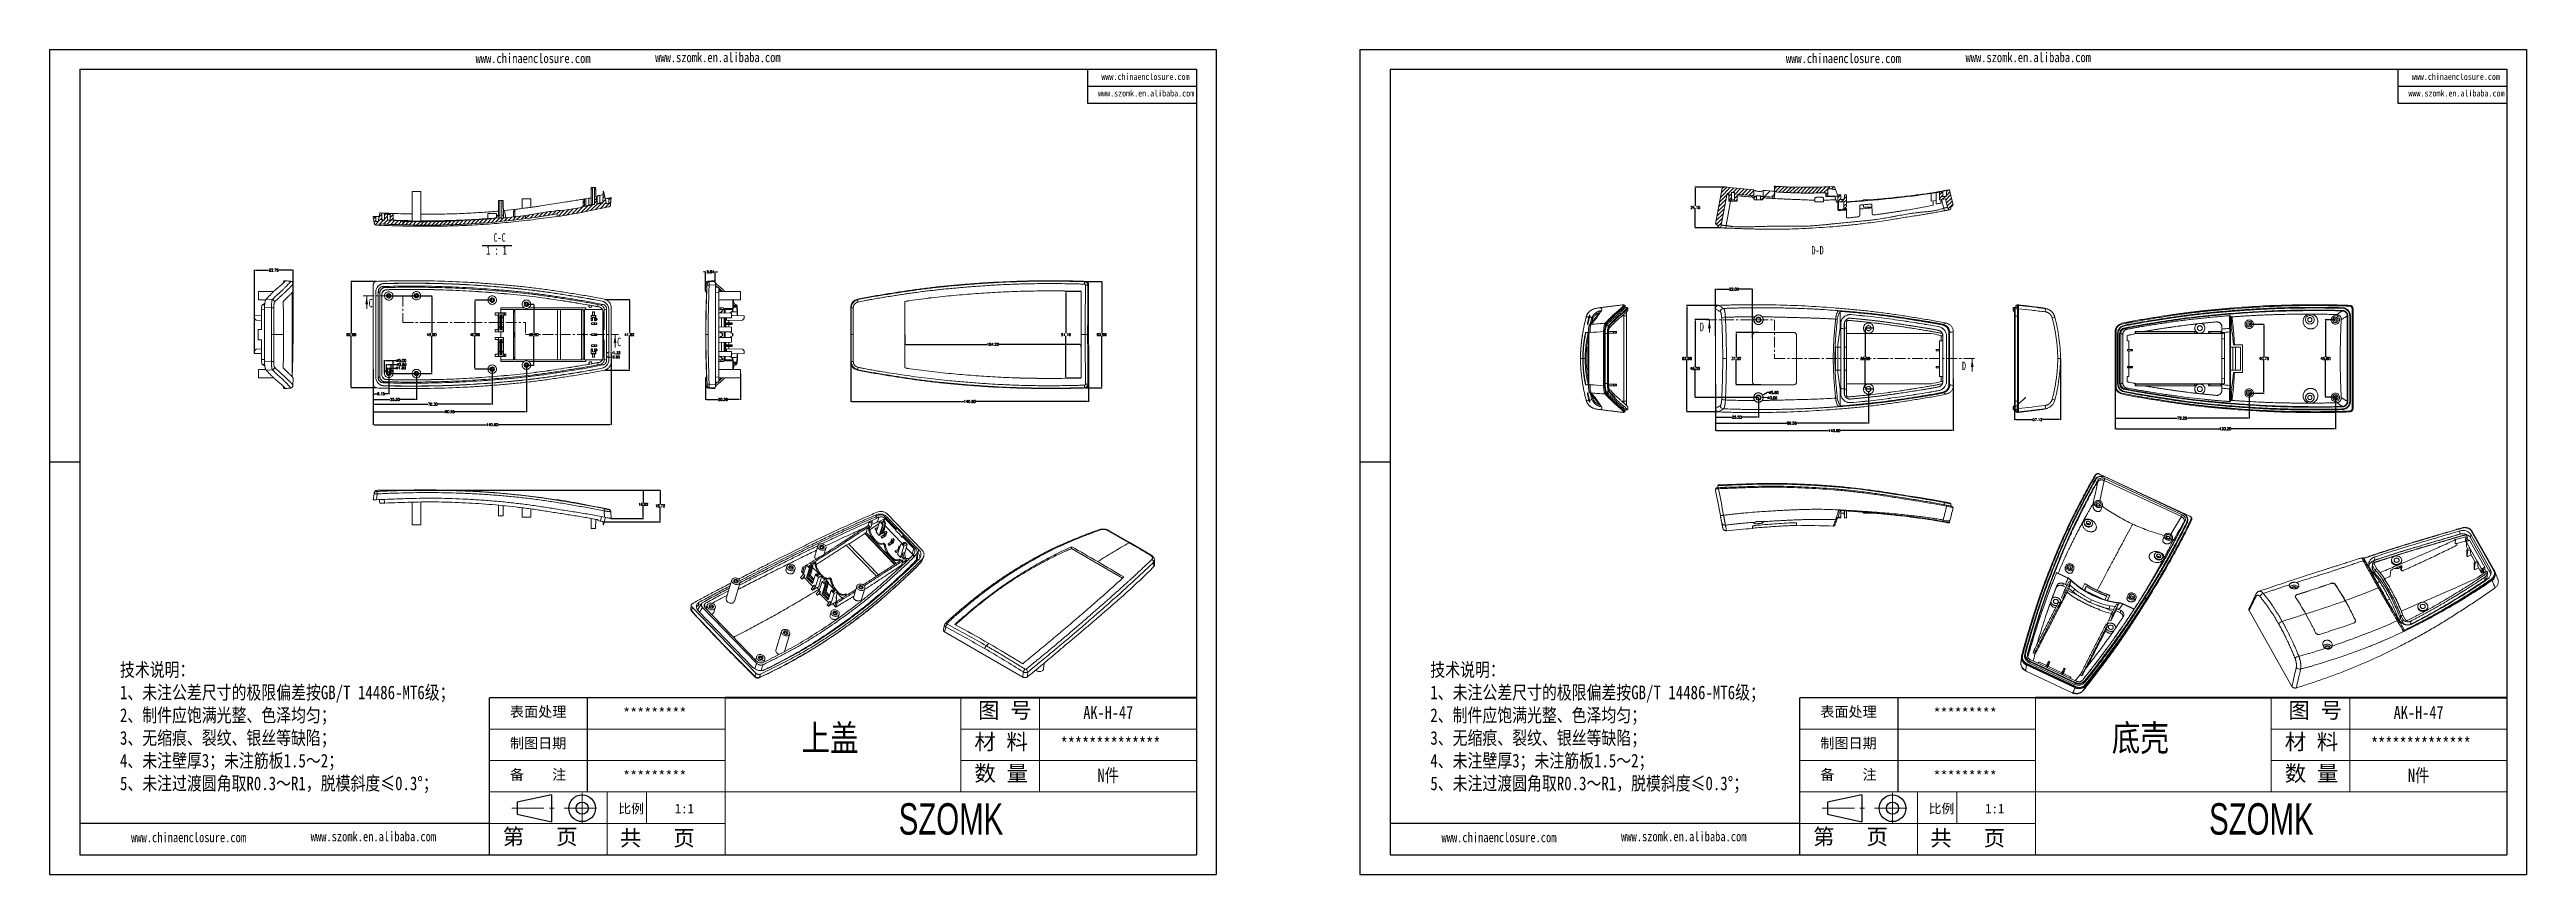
# Model space of a CAD drawing. Header units: inches. Extents: x 1474 to 3696, y 573 to 1061.
# Drawn here: x 1474 to 2938, y 573 to 1061 of the extents above; entities that cross this region are included whole.
import ezdxf

# ---------------------------------------------------------------- set-up
doc = ezdxf.new("R2010")
doc.units = ezdxf.units.IN
doc.linetypes.add('CENTER', pattern=[10.16, 6.35, -1.27, 1.27, -1.27])
doc.linetypes.add('CENTER2', pattern=[28.575, 19.05, -3.175, 3.175, -3.175])
doc.layers.add('10', color=7, linetype='Continuous')
doc.layers.add('文字', color=81, linetype='Continuous')
for name, color, linetype, lineweight in [('粗实线', 7, 'Continuous', 30), ('细实线', 3, 'Continuous', 9), ('细点划线', 2, 'CENTER2', 9)]:
    doc.layers.add(name, color=color, linetype=linetype, lineweight=lineweight)
doc.styles.add('SLDTEXTSTYLE6', font='TXT', dxfattribs={"width": 0.7})
doc.styles.add('SLDTEXTSTYLE7', font='TXT', dxfattribs={"width": 0.62})
doc.styles.get("Standard").update_dxf_attribs({"font": 'txt', "bigfont": 'gbcbig.shx'})
doc.styles.add('宋体', font='', dxfattribs={"width": 0.8, "height": 3.5})
doc.styles.add('长仿宋', font='', dxfattribs={"width": 0.7, "height": 4})
doc.styles.get('宋体').set_extended_font_data('SimSun')
doc.styles.get('长仿宋').set_extended_font_data('SimSun')
doc.dimstyles.new('2', dxfattribs={"dimtxt": 1.5, "dimasz": 0.6, "dimexe": 0.18, "dimexo": 0.0625, "dimgap": 0.09, "dimtad": 0, "dimtih": 1, "dimtoh": 1, "dimzin": 0, "dimdsep": 46, "dimtxsty": 'Standard', "dimcen": 0, "dimadec": 0, "dimazin": 2, "dimtfac": 1, "dimtofl": 0, "dimtmove": 0, "dimatfit": 3, "dimfxl": 0, "dimtolj": 1, "dimtzin": 0, "dimarcsym": 0})
pattern_1 = [(45, (1665.3437, 196.176), (-2.245064, 2.245064), [])]

msp = doc.modelspace()

# ---------------------------------------------------------------- texts
at = {"color": 7, "linetype": 'Continuous', "char_height": 5, "attachment_point": 1, "style": 'SLDTEXTSTYLE6'}
for s, insert in [('D-D', (2515.541, 944.418)), ('C', (1662.582, 913.143)), ('D', (2449.538, 899.069)), ('C', (1809.406, 890.243)), ('D', (2604.457, 876.069))]:
    msp.add_mtext(s, dxfattribs=dict(at, insert=insert))
at = {"char_height": 6.10877, "width": 3471.92221, "attachment_point": 1}
for s, insert in [('{\\fSimHei|b0|i0|c134|p49;表面处理}', (1746.099, 672.171)), ('{\\fSimHei|b0|i0|c134|p49;*********}', (1813.006, 671.385)), ('{\\fSimHei|b0|i0|c134|p49;表面处理}', (2520.723, 672.171)), ('{\\fSimHei|b0|i0|c134|p49;*********}', (2587.63, 671.385)), ('{\\fSimHei|b0|i0|c134|p49;制图日期}', (1746.099, 653.595)), ('{\\fSimHei|b0|i0|c134|p49;制图日期}', (2520.723, 653.595)), ('{\\fSimHei|b0|i0|c134|p49;备    注}', (1746.099, 635.02)), ('{\\fSimHei|b0|i0|c134|p49;*********}', (1813.006, 634.235)), ('{\\fSimHei|b0|i0|c134|p49;备    注}', (2520.723, 635.02)), ('{\\fSimHei|b0|i0|c134|p49;*********}', (2587.63, 634.235))]:
    msp.add_mtext(s, dxfattribs=dict(at, insert=insert))
at = {"layer": '文字', "color": 0, "attachment_point": 1, "style": '宋体'}
for s, insert, char_height, width in [('www.chinaenclosure.com', (1725.782, 1058.216), 5.67576, 99.71763), ('www.szomk.en.alibaba.com', (1831.943, 1058.778), 5.67576, 99.71763), ('www.chinaenclosure.com', (2500.406, 1058.216), 5.67576, 99.71763), ('www.szomk.en.alibaba.com', (2606.567, 1058.778), 5.67576, 99.71763), ('www.chinaenclosure.com', (2095.739, 1046.394), 3.78384, 66.47842), ('www.chinaenclosure.com', (2870.363, 1046.394), 3.78384, 66.47842), ('www.szomk.en.alibaba.com', (2093.761, 1036.595), 3.78384, 66.47842), ('www.szomk.en.alibaba.com', (2868.385, 1036.595), 3.78384, 66.47842), ('{\\H1.111x;技术说明：\\P1、未注公差尺寸的极限偏差按GB/T 14486-MT6级；\\P2、制件应饱满光整、色泽均匀；\\P3、无缩痕、裂纹、银丝等缺陷；\\P4、未注壁厚3；未注筋板1.5～2；\\P5、未注过渡圆角取R0.3～R1，脱模斜度≤0.3%%D；}', (1515.567, 698.027), 7.25594, 264.28574), ('{\\H1.111x;技术说明：\\P1、未注公差尺寸的极限偏差按GB/T 14486-MT6级；\\P2、制件应饱满光整、色泽均匀；\\P3、无缩痕、裂纹、银丝等缺陷；\\P4、未注壁厚3；未注筋板1.5～2；\\P5、未注过渡圆角取R0.3～R1，脱模斜度≤0.3%%D；}', (2290.191, 698.027), 7.25594, 264.28574), ('上盖', (1918.389, 661.406), 15.4793, 197.8978), ('{\\H1.111x;AK-H-47}', (2085.04, 672.59), 6.9657, 80.53136), ('底壳', (2693.014, 661.406), 15.4793, 197.8978), ('{\\H1.111x;AK-H-47}', (2859.664, 672.59), 6.9657, 80.53136), ('{\\H1.111x;**************}', (2071.642, 654.015), 6.9657, 80.53136), ('{\\H1.111x;**************}', (2846.266, 654.015), 6.9657, 80.53136), ('{\\H1.111x;N件}', (2093.466, 635.44), 6.9657, 80.53136), ('{\\H1.111x;N件}', (2868.09, 635.44), 6.9657, 80.53136), ('www.chinaenclosure.com', (1522.165, 597.706), 5.67576, 99.71763), ('www.szomk.en.alibaba.com', (1628.326, 598.268), 5.67576, 99.71763), ('www.chinaenclosure.com', (2296.789, 597.706), 5.67576, 99.71763), ('www.szomk.en.alibaba.com', (2402.95, 598.268), 5.67576, 99.71763)]:
    msp.add_mtext(s, dxfattribs=dict(at, insert=insert, char_height=char_height, width=width))
at = {"layer": '粗实线', "char_height": 18.57521, "width": 208.30259, "attachment_point": 1, "style": '长仿宋'}
for insert in [(1975.915, 615.065), (2750.539, 615.065)]:
    msp.add_mtext('{\\fSTXinwei|b0|i0|c134|p2;SZOMK}', dxfattribs=dict(at, insert=insert))
at = {"layer": '细实线', "color": 7, "attachment_point": 1}
for s, insert, char_height, width in [('{\\fSimSun|b0|i0|c134|p54;图 号}', (2022.826, 674.623), 9.2876, 46.43802), ('{\\fSimSun|b0|i0|c134|p54;图 号}', (2797.45, 674.623), 9.2876, 46.43802), ('{\\fSimSun|b0|i0|c134|p54;材 料   }', (2020.624, 656.047), 9.2876, 46.43802), ('{\\fSimSun|b0|i0|c134|p54;材 料   }', (2795.248, 656.047), 9.2876, 46.43802), ('{\\fSimSun|b0|i0|c134|p54;数 量}', (2020.669, 637.381), 9.2876, 41.96257), ('{\\fSimSun|b0|i0|c134|p54;数 量}', (2795.293, 637.381), 9.2876, 41.96257), ('{\\fSimSun|b0|i0|c134|p54;比例}', (1810.143, 614.682), 5.57256, 24.46182), ('{\\fSimSun|b0|i0|c134|p54;比例}', (2584.767, 614.682), 5.57256, 24.46182), ('{\\fSimSun|b0|i0|c134|p54;第   页}', (1741.8, 599.949), 9.2876, 69.65703), ('{\\fSimSun|b0|i0|c134|p54; 共   页}', (1804.778, 599.16), 9.2876, 69.65703), ('{\\fSimSun|b0|i0|c134|p54;1:1}', (1843.52, 614.682), 5.57256, 24.46182), ('{\\fSimSun|b0|i0|c134|p54;第   页}', (2516.424, 599.949), 9.2876, 69.65703), ('{\\fSimSun|b0|i0|c134|p54; 共   页}', (2579.402, 599.16), 9.2876, 69.65703), ('{\\fSimSun|b0|i0|c134|p54;1:1}', (2618.144, 614.682), 5.57256, 24.46182)]:
    msp.add_mtext(s, dxfattribs=dict(at, insert=insert, char_height=char_height, width=width))

# ---------------------------------------------------------------- blocks, each defined once
blk = doc.blocks.new('SW_NOTE_1')
at = {"layer": '10', "color": 0}
blk.add_line((-4.4, -0.8), (13.1, -0.8), dxfattribs=at)
at = {"layer": '10', "color": 0, "char_height": 5, "attachment_point": 2}
for s, insert, style in [('C-C', (5.9, 6.4), 'SLDTEXTSTYLE6'), ('1 : 1', (4.1, -1.2), 'SLDTEXTSTYLE7')]:
    blk.add_mtext(s, dxfattribs=dict(at, insert=insert, style=style))
blk = doc.blocks.new('*D217')
at = {"color": 0, "lineweight": -2, "transparency": 16777216}
for p, q in [((1979.5, 892), (1979.5, 886.1)), ((1980.1, 886.3), (2028.2, 886.3)), ((2083.2, 886.3), (2035.1, 886.3)), ((2083.8, 884.7), (2083.8, 886.4))]:
    blk.add_line(p, q, dxfattribs=at)
at = {"color": 0, "transparency": 16777216}
for points in [[(1980.1, 886.4), (1980.1, 886.2), (1979.5, 886.3)], [(2083.2, 886.4), (2083.2, 886.2), (2083.8, 886.3)]]:
    blk.add_solid(points, dxfattribs=at)
at = {"layer": 'Defpoints', "color": 0, "transparency": 16777216}
for p in [(1979.5, 892), (2083.8, 886.3), (2083.8, 884.7)]:
    blk.add_point(p, dxfattribs=at)
at = {"color": 0, "transparency": 16777216, "insert": (2031.6, 886.3), "char_height": 1.5, "attachment_point": 5}
blk.add_mtext('\\A1;104.22', dxfattribs=at)
blk = doc.blocks.new('*D218')
at = {"color": 0, "lineweight": -2, "transparency": 16777216}
for p, q in [((1947.6, 881.3), (1947.6, 852.3)), ((2088.2, 885.4), (2088.2, 852.3)), ((1948.2, 852.5), (2014.5, 852.5)), ((2087.6, 852.5), (2021.2, 852.5))]:
    blk.add_line(p, q, dxfattribs=at)
at = {"color": 0, "transparency": 16777216}
for points in [[(1948.2, 852.6), (1948.2, 852.4), (1947.6, 852.5)], [(2087.6, 852.6), (2087.6, 852.4), (2088.2, 852.5)]]:
    blk.add_solid(points, dxfattribs=at)
at = {"layer": 'Defpoints', "color": 0, "transparency": 16777216}
for p in [(1947.6, 881.4), (2088.2, 885.4), (2088.2, 852.5)]:
    blk.add_point(p, dxfattribs=at)
at = {"color": 0, "transparency": 16777216, "insert": (2017.9, 852.5), "char_height": 1.5, "attachment_point": 5}
blk.add_mtext('\\A1;140.60', dxfattribs=at)
blk = doc.blocks.new('*D219')
at = {"color": 0, "lineweight": -2, "transparency": 16777216}
for p, q in [((2086.3, 923.5), (2096.1, 923.5)), ((2095.9, 922.9), (2095.9, 892.9)), ((2095.9, 861.1), (2095.9, 891.2)), ((2086.3, 860.5), (2096.1, 860.5))]:
    blk.add_line(p, q, dxfattribs=at)
at = {"color": 0, "transparency": 16777216}
for points in [[(2095.8, 922.9), (2096, 922.9), (2095.9, 923.5)], [(2095.8, 861.1), (2096, 861.1), (2095.9, 860.5)]]:
    blk.add_solid(points, dxfattribs=at)
at = {"layer": 'Defpoints', "color": 0, "transparency": 16777216}
for p in [(2086.3, 923.5), (2095.9, 923.5), (2086.3, 860.5)]:
    blk.add_point(p, dxfattribs=at)
at = {"color": 0, "transparency": 16777216, "insert": (2095.9, 892), "char_height": 1.5, "attachment_point": 5}
blk.add_mtext('\\A1;62.98', dxfattribs=at)
blk = doc.blocks.new('*D220')
at = {"color": 0, "lineweight": -2, "transparency": 16777216}
for p, q in [((2083.7, 917.6), (2074.6, 917.6)), ((2074.8, 917), (2074.8, 892.9)), ((2074.8, 867), (2074.8, 891.2)), ((2083.7, 866.4), (2074.6, 866.4))]:
    blk.add_line(p, q, dxfattribs=at)
at = {"color": 0, "transparency": 16777216}
for points in [[(2074.7, 917), (2074.9, 917), (2074.8, 917.6)], [(2074.7, 867), (2074.9, 867), (2074.8, 866.4)]]:
    blk.add_solid(points, dxfattribs=at)
at = {"layer": 'Defpoints', "color": 0, "transparency": 16777216}
for p in [(2074.8, 917.6), (2083.7, 917.6), (2083.7, 866.4)]:
    blk.add_point(p, dxfattribs=at)
at = {"color": 0, "transparency": 16777216, "insert": (2074.8, 892), "char_height": 1.5, "attachment_point": 5}
blk.add_mtext('\\A1;51.19', dxfattribs=at)
blk = doc.blocks.new('*D221')
at = {"color": 0, "lineweight": -2, "transparency": 16777216}
for p, q in [((1861.7, 866.1), (1861.7, 853.5)), ((1882.3, 869), (1882.3, 853.5)), ((1862.3, 853.7), (1869.1, 853.7)), ((1881.7, 853.7), (1875, 853.7))]:
    blk.add_line(p, q, dxfattribs=at)
at = {"color": 0, "transparency": 16777216}
for points in [[(1862.3, 853.8), (1862.3, 853.6), (1861.7, 853.7)], [(1881.7, 853.8), (1881.7, 853.6), (1882.3, 853.7)]]:
    blk.add_solid(points, dxfattribs=at)
at = {"layer": 'Defpoints', "color": 0, "transparency": 16777216}
for p in [(1861.7, 866.2), (1882.3, 869), (1882.3, 853.7)]:
    blk.add_point(p, dxfattribs=at)
at = {"color": 0, "transparency": 16777216, "insert": (1872, 853.7), "char_height": 1.5, "attachment_point": 5}
blk.add_mtext('\\A1;20.59', dxfattribs=at)
blk = doc.blocks.new('*D222')
at = {"color": 0, "lineweight": -2, "transparency": 16777216}
for p, q in [((1861.1, 929.2), (1860.5, 929.2)), ((1861.7, 917.9), (1861.7, 929.3)), ((1867.5, 922.7), (1867.5, 929.3)), ((1868.1, 929.2), (1868.7, 929.2))]:
    blk.add_line(p, q, dxfattribs=at)
at = {"color": 0, "transparency": 16777216}
for points in [[(1861.1, 929.3), (1861.1, 929.1), (1861.7, 929.2)], [(1868.1, 929.3), (1868.1, 929.1), (1867.5, 929.2)]]:
    blk.add_solid(points, dxfattribs=at)
at = {"layer": 'Defpoints', "color": 0, "transparency": 16777216}
for p in [(1861.7, 929.2), (1867.5, 922.7), (1861.7, 917.8)]:
    blk.add_point(p, dxfattribs=at)
at = {"color": 0, "transparency": 16777216, "insert": (1864.6, 929.2), "char_height": 1.5, "attachment_point": 5}
blk.add_mtext('\\A1;5.84', dxfattribs=at)
blk = doc.blocks.new('*D223')
at = {"color": 0, "lineweight": -2, "transparency": 16777216}
for p, q in [((1805.9, 880.7), (1805.9, 838.7)), ((1665.3, 870.2), (1665.3, 838.7)), ((1665.9, 838.8), (1732.3, 838.8)), ((1805.3, 838.8), (1739, 838.8))]:
    blk.add_line(p, q, dxfattribs=at)
at = {"color": 0, "transparency": 16777216}
for points in [[(1665.9, 838.9), (1665.9, 838.7), (1665.3, 838.8)], [(1805.3, 838.9), (1805.3, 838.7), (1805.9, 838.8)]]:
    blk.add_solid(points, dxfattribs=at)
at = {"layer": 'Defpoints', "color": 0, "transparency": 16777216}
for p in [(1805.9, 880.7), (1665.3, 870.3), (1805.9, 838.8)]:
    blk.add_point(p, dxfattribs=at)
at = {"color": 0, "transparency": 16777216, "insert": (1735.6, 838.8), "char_height": 1.5, "attachment_point": 5}
blk.add_mtext('\\A1;140.60', dxfattribs=at)
blk = doc.blocks.new('*D224')
at = {"color": 0, "lineweight": -2, "transparency": 16777216}
for p, q in [((1665.3, 869.4), (1665.3, 856.9)), ((1674.5, 869.1), (1674.5, 856.9)), ((1665.9, 857.1), (1667.8, 857.1)), ((1673.9, 857.1), (1672, 857.1))]:
    blk.add_line(p, q, dxfattribs=at)
at = {"color": 0, "transparency": 16777216}
for points in [[(1665.9, 857.2), (1665.9, 857), (1665.3, 857.1)], [(1673.9, 857.2), (1673.9, 857), (1674.5, 857.1)]]:
    blk.add_solid(points, dxfattribs=at)
at = {"layer": 'Defpoints', "color": 0, "transparency": 16777216}
for p in [(1665.3, 869.4), (1674.5, 869.1), (1674.5, 857.1)]:
    blk.add_point(p, dxfattribs=at)
at = {"color": 0, "transparency": 16777216, "insert": (1669.9, 857.1), "char_height": 1.5, "attachment_point": 5}
blk.add_mtext('\\A1;9.15', dxfattribs=at)
blk = doc.blocks.new('*D225')
at = {"color": 0, "lineweight": -2, "transparency": 16777216}
for p, q in [((1665.3, 869), (1665.3, 853.5)), ((1690.8, 869), (1690.8, 853.5)), ((1665.9, 853.7), (1675.1, 853.7)), ((1690.2, 853.7), (1681, 853.7))]:
    blk.add_line(p, q, dxfattribs=at)
at = {"color": 0, "transparency": 16777216}
for points in [[(1665.9, 853.8), (1665.9, 853.6), (1665.3, 853.7)], [(1690.2, 853.8), (1690.2, 853.6), (1690.8, 853.7)]]:
    blk.add_solid(points, dxfattribs=at)
at = {"layer": 'Defpoints', "color": 0, "transparency": 16777216}
for p in [(1665.3, 869), (1690.8, 869), (1665.3, 853.7)]:
    blk.add_point(p, dxfattribs=at)
at = {"color": 0, "transparency": 16777216, "insert": (1678.1, 853.7), "char_height": 1.5, "attachment_point": 5}
blk.add_mtext('\\A1;25.50', dxfattribs=at)
blk = doc.blocks.new('*D226')
at = {"color": 0, "lineweight": -2, "transparency": 16777216}
for p, q in [((1665.3, 870.2), (1665.3, 850.7)), ((1735.6, 871.6), (1735.6, 850.7)), ((1665.9, 850.9), (1697.6, 850.9)), ((1735, 850.9), (1703.3, 850.9))]:
    blk.add_line(p, q, dxfattribs=at)
at = {"color": 0, "transparency": 16777216}
for points in [[(1665.9, 851), (1665.9, 850.8), (1665.3, 850.9)], [(1735, 851), (1735, 850.8), (1735.6, 850.9)]]:
    blk.add_solid(points, dxfattribs=at)
at = {"layer": 'Defpoints', "color": 0, "transparency": 16777216}
for p in [(1665.3, 870.2), (1735.6, 871.6), (1665.3, 850.9)]:
    blk.add_point(p, dxfattribs=at)
at = {"color": 0, "transparency": 16777216, "insert": (1700.5, 850.9), "char_height": 1.5, "attachment_point": 5}
blk.add_mtext('\\A1;70.30', dxfattribs=at)
blk = doc.blocks.new('*D227')
at = {"color": 0, "lineweight": -2, "transparency": 16777216}
for p, q in [((1665.3, 871.6), (1665.3, 846.3)), ((1755.9, 874), (1755.9, 846.3)), ((1665.9, 846.5), (1707.6, 846.5)), ((1755.3, 846.5), (1713.6, 846.5))]:
    blk.add_line(p, q, dxfattribs=at)
at = {"color": 0, "transparency": 16777216}
for points in [[(1665.9, 846.6), (1665.9, 846.4), (1665.3, 846.5)], [(1755.3, 846.6), (1755.3, 846.4), (1755.9, 846.5)]]:
    blk.add_solid(points, dxfattribs=at)
at = {"layer": 'Defpoints', "color": 0, "transparency": 16777216}
for p in [(1665.3, 871.7), (1755.9, 874), (1665.3, 846.5)]:
    blk.add_point(p, dxfattribs=at)
at = {"color": 0, "transparency": 16777216, "insert": (1710.6, 846.5), "char_height": 1.5, "attachment_point": 5}
blk.add_mtext('\\A1;90.55', dxfattribs=at)
blk = doc.blocks.new('*D228')
at = {"color": 0, "lineweight": -2, "transparency": 16777216}
for p, q in [((1667.2, 923.5), (1652.1, 923.5)), ((1652.3, 922.9), (1652.3, 892.9)), ((1652.3, 861.1), (1652.3, 891.2)), ((1667.2, 860.5), (1652.1, 860.5))]:
    blk.add_line(p, q, dxfattribs=at)
at = {"color": 0, "transparency": 16777216}
for points in [[(1652.2, 922.9), (1652.4, 922.9), (1652.3, 923.5)], [(1652.2, 861.1), (1652.4, 861.1), (1652.3, 860.5)]]:
    blk.add_solid(points, dxfattribs=at)
at = {"layer": 'Defpoints', "color": 0, "transparency": 16777216}
for p in [(1652.3, 923.5), (1667.2, 923.5), (1667.2, 860.5)]:
    blk.add_point(p, dxfattribs=at)
at = {"color": 0, "transparency": 16777216, "insert": (1652.3, 892), "char_height": 1.5, "attachment_point": 5}
blk.add_mtext('\\A1;62.98', dxfattribs=at)
blk = doc.blocks.new('*D229')
at = {"color": 0, "lineweight": -2, "transparency": 16777216}
for p, q in [((1674.5, 914.9), (1700.1, 914.9)), ((1699.9, 914.3), (1699.9, 892.9)), ((1699.9, 869.7), (1699.9, 891.2)), ((1674.5, 869.1), (1700.1, 869.1))]:
    blk.add_line(p, q, dxfattribs=at)
at = {"color": 0, "transparency": 16777216}
for points in [[(1699.8, 914.3), (1700, 914.3), (1699.9, 914.9)], [(1699.8, 869.7), (1700, 869.7), (1699.9, 869.1)]]:
    blk.add_solid(points, dxfattribs=at)
at = {"layer": 'Defpoints', "color": 0, "transparency": 16777216}
for p in [(1674.5, 914.9), (1699.9, 914.9), (1674.5, 869.1)]:
    blk.add_point(p, dxfattribs=at)
at = {"color": 0, "transparency": 16777216, "insert": (1699.9, 892), "char_height": 1.5, "attachment_point": 5}
blk.add_mtext('\\A1;45.80', dxfattribs=at)
blk = doc.blocks.new('*D230')
at = {"color": 0, "lineweight": -2, "transparency": 16777216}
for p, q in [((1735.6, 912.4), (1725.3, 912.4)), ((1725.4, 911.8), (1725.4, 892.8)), ((1725.4, 872.2), (1725.4, 891.2)), ((1735.6, 871.6), (1725.3, 871.6))]:
    blk.add_line(p, q, dxfattribs=at)
at = {"color": 0, "transparency": 16777216}
for points in [[(1725.3, 911.8), (1725.5, 911.8), (1725.4, 912.4)], [(1725.3, 872.2), (1725.5, 872.2), (1725.4, 871.6)]]:
    blk.add_solid(points, dxfattribs=at)
at = {"layer": 'Defpoints', "color": 0, "transparency": 16777216}
for p in [(1735.6, 912.4), (1725.4, 871.6), (1735.6, 871.6)]:
    blk.add_point(p, dxfattribs=at)
at = {"color": 0, "transparency": 16777216, "insert": (1725.4, 892), "char_height": 1.5, "attachment_point": 5}
blk.add_mtext('\\A1;40.86', dxfattribs=at)
blk = doc.blocks.new('*D231')
at = {"color": 0, "lineweight": -2, "transparency": 16777216}
for p, q in [((1755.9, 910), (1760.4, 910)), ((1760.2, 909.4), (1760.2, 892.9)), ((1760.2, 874.6), (1760.2, 891.2)), ((1755.9, 874), (1760.4, 874))]:
    blk.add_line(p, q, dxfattribs=at)
at = {"color": 0, "transparency": 16777216}
for points in [[(1760.1, 909.4), (1760.3, 909.4), (1760.2, 910)], [(1760.1, 874.6), (1760.3, 874.6), (1760.2, 874)]]:
    blk.add_solid(points, dxfattribs=at)
at = {"layer": 'Defpoints', "color": 0, "transparency": 16777216}
for p in [(1755.9, 910), (1755.9, 874), (1760.2, 874)]:
    blk.add_point(p, dxfattribs=at)
at = {"color": 0, "transparency": 16777216, "insert": (1760.2, 892), "char_height": 1.5, "attachment_point": 5}
blk.add_mtext('\\A1;36.00', dxfattribs=at)
blk = doc.blocks.new('*D232')
at = {"color": 0, "lineweight": -2, "transparency": 16777216}
for p, q in [((1802.1, 912.9), (1816.9, 912.9)), ((1816.7, 912.3), (1816.7, 892.9)), ((1816.7, 871.7), (1816.7, 891.2)), ((1802.1, 871.1), (1816.9, 871.1))]:
    blk.add_line(p, q, dxfattribs=at)
at = {"color": 0, "transparency": 16777216}
for points in [[(1816.6, 912.3), (1816.8, 912.3), (1816.7, 912.9)], [(1816.6, 871.7), (1816.8, 871.7), (1816.7, 871.1)]]:
    blk.add_solid(points, dxfattribs=at)
at = {"layer": 'Defpoints', "color": 0, "transparency": 16777216}
for p in [(1802, 912.9), (1816.7, 912.9), (1802, 871.1)]:
    blk.add_point(p, dxfattribs=at)
at = {"color": 0, "transparency": 16777216, "insert": (1816.7, 892), "char_height": 1.5, "attachment_point": 5}
blk.add_mtext('\\A1;41.82', dxfattribs=at)
blk = doc.blocks.new('*D233')
at = {"color": 0, "lineweight": -2, "transparency": 16777216}
for p, q in [((1804, 881.3), (1803.4, 881.3)), ((1804.6, 881.2), (1804.6, 881.5)), ((1805.9, 881.2), (1805.9, 881.5)), ((1806.5, 881.3), (1807.1, 881.3))]:
    blk.add_line(p, q, dxfattribs=at)
at = {"color": 0, "transparency": 16777216}
for points in [[(1804, 881.4), (1804, 881.2), (1804.6, 881.3)], [(1806.5, 881.4), (1806.5, 881.2), (1805.9, 881.3)]]:
    blk.add_solid(points, dxfattribs=at)
at = {"layer": 'Defpoints', "color": 0, "transparency": 16777216}
for p in [(1804.6, 881.1), (1805.9, 881.3), (1805.9, 881.1)]:
    blk.add_point(p, dxfattribs=at)
at = {"color": 0, "transparency": 16777216, "insert": (1809.2, 881.3), "char_height": 1.5, "attachment_point": 5}
blk.add_mtext('\\A1;1.32', dxfattribs=at)
blk = doc.blocks.new('*D234')
at = {"color": 0, "lineweight": -2, "transparency": 16777216}
for p, q in [((1803.3, 879.6), (1803.3, 878.6)), ((1803.9, 878.8), (1805.3, 878.8)), ((1805.9, 879.6), (1805.9, 878.6)), ((1805.9, 878.8), (1806.5, 878.8))]:
    blk.add_line(p, q, dxfattribs=at)
at = {"color": 0, "transparency": 16777216}
for points in [[(1803.9, 878.9), (1803.9, 878.7), (1803.3, 878.8)], [(1805.3, 878.9), (1805.3, 878.7), (1805.9, 878.8)]]:
    blk.add_solid(points, dxfattribs=at)
at = {"layer": 'Defpoints', "color": 0, "transparency": 16777216}
for p in [(1803.3, 879.7), (1805.9, 879.7), (1805.9, 878.8)]:
    blk.add_point(p, dxfattribs=at)
at = {"color": 0, "transparency": 16777216, "insert": (1808.9, 878.8), "char_height": 1.5, "attachment_point": 5}
blk.add_mtext('\\A1;2.65', dxfattribs=at)
blk = doc.blocks.new('*D235')
at = {"color": 0, "lineweight": -2, "transparency": 16777216}
for p, q in [((1669.8, 800.1), (1825, 800.1)), ((1824.9, 799.5), (1824.9, 792.5)), ((1824.9, 783.9), (1824.9, 790.9)), ((1806, 783.3), (1825, 783.3))]:
    blk.add_line(p, q, dxfattribs=at)
at = {"color": 0, "transparency": 16777216}
for points in [[(1824.8, 799.5), (1825, 799.5), (1824.9, 800.1)], [(1824.8, 783.9), (1825, 783.9), (1824.9, 783.3)]]:
    blk.add_solid(points, dxfattribs=at)
at = {"layer": 'Defpoints', "color": 0, "transparency": 16777216}
for p in [(1669.8, 800.1), (1805.9, 783.3), (1824.9, 783.3)]:
    blk.add_point(p, dxfattribs=at)
at = {"color": 0, "transparency": 16777216, "insert": (1824.9, 791.7), "char_height": 1.5, "attachment_point": 5}
blk.add_mtext('\\A1;16.82', dxfattribs=at)
blk = doc.blocks.new('*D236')
at = {"color": 0, "lineweight": -2, "transparency": 16777216}
for p, q in [((1669.8, 800.1), (1835.1, 800.1)), ((1834.9, 799.5), (1834.9, 791.6)), ((1802, 781.4), (1835.1, 781.4)), ((1834.9, 782), (1834.9, 789.9))]:
    blk.add_line(p, q, dxfattribs=at)
at = {"color": 0, "transparency": 16777216}
for points in [[(1834.8, 799.5), (1835, 799.5), (1834.9, 800.1)], [(1834.8, 782), (1835, 782), (1834.9, 781.4)]]:
    blk.add_solid(points, dxfattribs=at)
at = {"layer": 'Defpoints', "color": 0, "transparency": 16777216}
for p in [(1669.8, 800.1), (1801.9, 781.4), (1834.9, 781.4)]:
    blk.add_point(p, dxfattribs=at)
at = {"color": 0, "transparency": 16777216, "insert": (1834.9, 790.8), "char_height": 1.5, "attachment_point": 5}
blk.add_mtext('\\A1;18.72', dxfattribs=at)
blk = doc.blocks.new('*D237')
at = {"color": 0, "lineweight": -2, "transparency": 16777216}
for p, q in [((1595.1, 880.9), (1595.1, 930.4)), ((1595.7, 930.2), (1603.4, 930.2)), ((1617.3, 930.2), (1609.6, 930.2)), ((1617.9, 892.1), (1617.9, 930.4))]:
    blk.add_line(p, q, dxfattribs=at)
at = {"color": 0, "transparency": 16777216}
for points in [[(1595.7, 930.3), (1595.7, 930.1), (1595.1, 930.2)], [(1617.3, 930.3), (1617.3, 930.1), (1617.9, 930.2)]]:
    blk.add_solid(points, dxfattribs=at)
at = {"layer": 'Defpoints', "color": 0, "transparency": 16777216}
for p in [(1617.9, 930.2), (1595.1, 880.8), (1617.9, 892)]:
    blk.add_point(p, dxfattribs=at)
at = {"color": 0, "transparency": 16777216, "insert": (1606.5, 930.2), "char_height": 1.5, "attachment_point": 5}
blk.add_mtext('\\A1;22.75', dxfattribs=at)
blk = doc.blocks.new('*D238')
at = {"color": 0, "lineweight": -2, "transparency": 16777216}
for p, q in [((1672, 869.2), (1672, 876.9)), ((1672.6, 876.7), (1676.4, 876.7)), ((1677, 869.2), (1677, 876.9)), ((1677, 876.7), (1679.1, 876.7))]:
    blk.add_line(p, q, dxfattribs=at)
at = {"color": 0, "transparency": 16777216}
for points in [[(1672.6, 876.8), (1672.6, 876.6), (1672, 876.7)], [(1676.4, 876.8), (1676.4, 876.6), (1677, 876.7)]]:
    blk.add_solid(points, dxfattribs=at)
at = {"layer": 'Defpoints', "color": 0, "transparency": 16777216}
for p in [(1672, 869.1), (1677, 876.7), (1677, 869.1)]:
    blk.add_point(p, dxfattribs=at)
at = {"color": 0, "transparency": 16777216, "insert": (1681.9, 876.7), "char_height": 1.5, "attachment_point": 5}
blk.add_mtext('\\A1;%%C5.00', dxfattribs=at)
blk = doc.blocks.new('*D239')
at = {"color": 0, "lineweight": -2, "transparency": 16777216}
for p, q in [((1673.2, 869.2), (1673.2, 874.6)), ((1673.8, 874.4), (1675.2, 874.4)), ((1675.8, 869.2), (1675.8, 874.6)), ((1675.8, 874.4), (1679.1, 874.4))]:
    blk.add_line(p, q, dxfattribs=at)
at = {"color": 0, "transparency": 16777216}
for points in [[(1673.8, 874.5), (1673.8, 874.3), (1673.2, 874.4)], [(1675.2, 874.5), (1675.2, 874.3), (1675.8, 874.4)]]:
    blk.add_solid(points, dxfattribs=at)
at = {"layer": 'Defpoints', "color": 0, "transparency": 16777216}
for p in [(1673.2, 869.1), (1675.8, 874.4), (1675.8, 869.1)]:
    blk.add_point(p, dxfattribs=at)
at = {"color": 0, "transparency": 16777216, "insert": (1682.1, 874.4), "char_height": 1.5, "attachment_point": 5}
blk.add_mtext('\\A1;%%C2.60', dxfattribs=at)
blk = doc.blocks.new('*D240')
at = {"color": 0, "lineweight": -2, "transparency": 16777216}
for p, q in [((1673.7, 869.2), (1673.7, 872.5)), ((1674.3, 872.3), (1674.7, 872.3)), ((1675.3, 869.2), (1675.3, 872.5)), ((1675.3, 872.3), (1679, 872.3))]:
    blk.add_line(p, q, dxfattribs=at)
at = {"color": 0, "transparency": 16777216}
for points in [[(1674.3, 872.4), (1674.3, 872.2), (1673.7, 872.3)], [(1674.7, 872.4), (1674.7, 872.2), (1675.3, 872.3)]]:
    blk.add_solid(points, dxfattribs=at)
at = {"layer": 'Defpoints', "color": 0, "transparency": 16777216}
for p in [(1673.7, 869.1), (1675.3, 872.3), (1675.3, 869.1)]:
    blk.add_point(p, dxfattribs=at)
at = {"color": 0, "transparency": 16777216, "insert": (1681.7, 872.3), "char_height": 1.5, "attachment_point": 5}
blk.add_mtext('\\A1;%%C1.60', dxfattribs=at)
blk = doc.blocks.new('*D201')
at = {"color": 0, "lineweight": -2, "transparency": 16777216}
for p, q in [((2599.3, 866.2), (2599.3, 835.1)), ((2458.7, 859), (2458.7, 835.1)), ((2459.3, 835.3), (2525.6, 835.3)), ((2598.7, 835.3), (2532.3, 835.3))]:
    blk.add_line(p, q, dxfattribs=at)
at = {"color": 0, "transparency": 16777216}
for points in [[(2459.3, 835.4), (2459.3, 835.2), (2458.7, 835.3)], [(2598.7, 835.4), (2598.7, 835.2), (2599.3, 835.3)]]:
    blk.add_solid(points, dxfattribs=at)
at = {"layer": 'Defpoints', "color": 0, "transparency": 16777216}
for p in [(2599.3, 866.3), (2458.7, 859), (2599.3, 835.3)]:
    blk.add_point(p, dxfattribs=at)
at = {"color": 0, "transparency": 16777216, "insert": (2529, 835.3), "char_height": 1.5, "attachment_point": 5}
blk.add_mtext('\\A1;140.60', dxfattribs=at)
blk = doc.blocks.new('*D202')
at = {"color": 0, "lineweight": -2, "transparency": 16777216}
for p, q in [((2460.5, 909.3), (2441.7, 909.3)), ((2441.9, 908.7), (2441.9, 878.7)), ((2441.9, 847), (2441.9, 877)), ((2460.5, 846.4), (2441.7, 846.4))]:
    blk.add_line(p, q, dxfattribs=at)
at = {"color": 0, "transparency": 16777216}
for points in [[(2441.8, 908.7), (2442, 908.7), (2441.9, 909.3)], [(2441.8, 847), (2442, 847), (2441.9, 846.4)]]:
    blk.add_solid(points, dxfattribs=at)
at = {"layer": 'Defpoints', "color": 0, "transparency": 16777216}
for p in [(2441.9, 909.3), (2460.6, 909.3), (2460.6, 846.4)]:
    blk.add_point(p, dxfattribs=at)
at = {"color": 0, "transparency": 16777216, "insert": (2441.9, 877.9), "char_height": 1.5, "attachment_point": 5}
blk.add_mtext('\\A1;62.98', dxfattribs=at)
blk = doc.blocks.new('*D203')
at = {"color": 0, "lineweight": -2, "transparency": 16777216}
for p, q in [((2455.1, 900.9), (2446.6, 900.9)), ((2446.7, 900.3), (2446.7, 872.8)), ((2446.7, 855.5), (2446.7, 871.1)), ((2484.1, 854.9), (2446.6, 854.9))]:
    blk.add_line(p, q, dxfattribs=at)
at = {"color": 0, "transparency": 16777216}
for points in [[(2446.6, 900.3), (2446.8, 900.3), (2446.7, 900.9)], [(2446.6, 855.5), (2446.8, 855.5), (2446.7, 854.9)]]:
    blk.add_solid(points, dxfattribs=at)
at = {"layer": 'Defpoints', "color": 0, "transparency": 16777216}
for p in [(2446.7, 900.9), (2455.2, 900.9), (2484.2, 854.9)]:
    blk.add_point(p, dxfattribs=at)
at = {"color": 0, "transparency": 16777216, "insert": (2446.7, 872), "char_height": 1.5, "attachment_point": 5}
blk.add_mtext('\\A1;46.00', dxfattribs=at)
blk = doc.blocks.new('*D204')
at = {"color": 0, "lineweight": -2, "transparency": 16777216}
for p, q in [((2484.4, 893.4), (2470.8, 893.4)), ((2471, 892.8), (2471, 878.7)), ((2471, 863), (2471, 877)), ((2485.8, 862.4), (2470.8, 862.4))]:
    blk.add_line(p, q, dxfattribs=at)
at = {"color": 0, "transparency": 16777216}
for points in [[(2470.9, 892.8), (2471.1, 892.8), (2471, 893.4)], [(2470.9, 863), (2471.1, 863), (2471, 862.4)]]:
    blk.add_solid(points, dxfattribs=at)
at = {"layer": 'Defpoints', "color": 0, "transparency": 16777216}
for p in [(2471, 893.4), (2484.5, 893.4), (2485.9, 862.4)]:
    blk.add_point(p, dxfattribs=at)
at = {"color": 0, "transparency": 16777216, "insert": (2471, 877.9), "char_height": 1.5, "attachment_point": 5}
blk.add_mtext('\\A1;31.00', dxfattribs=at)
blk = doc.blocks.new('*D205')
at = {"color": 0, "lineweight": -2, "transparency": 16777216}
for p, q in [((2552.2, 895.9), (2547, 895.9)), ((2547.2, 895.3), (2547.2, 878.7)), ((2547.2, 860.5), (2547.2, 877)), ((2552.2, 859.9), (2547, 859.9))]:
    blk.add_line(p, q, dxfattribs=at)
at = {"color": 0, "transparency": 16777216}
for points in [[(2547.1, 895.3), (2547.3, 895.3), (2547.2, 895.9)], [(2547.1, 860.5), (2547.3, 860.5), (2547.2, 859.9)]]:
    blk.add_solid(points, dxfattribs=at)
at = {"layer": 'Defpoints', "color": 0, "transparency": 16777216}
for p in [(2552.2, 895.9), (2547.2, 859.9), (2552.2, 859.9)]:
    blk.add_point(p, dxfattribs=at)
at = {"color": 0, "transparency": 16777216, "insert": (2547.2, 877.9), "char_height": 1.5, "attachment_point": 5}
blk.add_mtext('\\A1;36.00', dxfattribs=at)
blk = doc.blocks.new('*D206')
at = {"color": 0, "lineweight": -2, "transparency": 16777216}
for p, q in [((2458.7, 861.2), (2458.7, 843)), ((2484.2, 854.8), (2484.2, 843)), ((2459.3, 843.2), (2468.4, 843.2)), ((2483.6, 843.2), (2474.4, 843.2))]:
    blk.add_line(p, q, dxfattribs=at)
at = {"color": 0, "transparency": 16777216}
for points in [[(2459.3, 843.3), (2459.3, 843.1), (2458.7, 843.2)], [(2483.6, 843.3), (2483.6, 843.1), (2484.2, 843.2)]]:
    blk.add_solid(points, dxfattribs=at)
at = {"layer": 'Defpoints', "color": 0, "transparency": 16777216}
for p in [(2458.7, 861.2), (2484.2, 854.9), (2484.2, 843.2)]:
    blk.add_point(p, dxfattribs=at)
at = {"color": 0, "transparency": 16777216, "insert": (2471.4, 843.2), "char_height": 1.5, "attachment_point": 5}
blk.add_mtext('\\A1;25.50', dxfattribs=at)
blk = doc.blocks.new('*D207')
at = {"color": 0, "lineweight": -2, "transparency": 16777216}
for p, q in [((2458.7, 862.5), (2458.7, 839.5)), ((2549.2, 858.3), (2549.2, 839.5)), ((2459.3, 839.7), (2501, 839.7)), ((2548.6, 839.7), (2506.9, 839.7))]:
    blk.add_line(p, q, dxfattribs=at)
at = {"color": 0, "transparency": 16777216}
for points in [[(2459.3, 839.8), (2459.3, 839.6), (2458.7, 839.7)], [(2548.6, 839.8), (2548.6, 839.6), (2549.2, 839.7)]]:
    blk.add_solid(points, dxfattribs=at)
at = {"layer": 'Defpoints', "color": 0, "transparency": 16777216}
for p in [(2458.7, 862.6), (2549.2, 858.4), (2549.2, 839.7)]:
    blk.add_point(p, dxfattribs=at)
at = {"color": 0, "transparency": 16777216, "insert": (2503.9, 839.7), "char_height": 1.5, "attachment_point": 5}
blk.add_mtext('\\A1;90.55', dxfattribs=at)
blk = doc.blocks.new('*D208')
at = {"color": 0, "lineweight": -2, "transparency": 16777216}
for p, q in [((2458.7, 891.6), (2458.7, 919.1)), ((2459.3, 918.9), (2466.8, 918.9)), ((2480.1, 918.9), (2472.5, 918.9)), ((2480.7, 889.8), (2480.7, 919.1))]:
    blk.add_line(p, q, dxfattribs=at)
at = {"color": 0, "transparency": 16777216}
for points in [[(2459.3, 919), (2459.3, 918.8), (2458.7, 918.9)], [(2480.1, 919), (2480.1, 918.8), (2480.7, 918.9)]]:
    blk.add_solid(points, dxfattribs=at)
at = {"layer": 'Defpoints', "color": 0, "transparency": 16777216}
for p in [(2458.7, 918.9), (2458.7, 891.6), (2480.7, 889.7)]:
    blk.add_point(p, dxfattribs=at)
at = {"color": 0, "transparency": 16777216, "insert": (2469.7, 918.9), "char_height": 1.5, "attachment_point": 5}
blk.add_mtext('\\A1;22.00', dxfattribs=at)
blk = doc.blocks.new('*D209')
at = {"color": 0, "lineweight": -2, "transparency": 16777216}
for p, q in [((2635.6, 878.6), (2635.6, 841.6)), ((2662.7, 877.8), (2662.7, 841.6)), ((2636.2, 841.8), (2646.3, 841.8)), ((2662.1, 841.8), (2652, 841.8))]:
    blk.add_line(p, q, dxfattribs=at)
at = {"color": 0, "transparency": 16777216}
for points in [[(2636.2, 841.9), (2636.2, 841.7), (2635.6, 841.8)], [(2662.1, 841.9), (2662.1, 841.7), (2662.7, 841.8)]]:
    blk.add_solid(points, dxfattribs=at)
at = {"layer": 'Defpoints', "color": 0, "transparency": 16777216}
for p in [(2635.6, 878.7), (2662.7, 877.9), (2662.7, 841.8)]:
    blk.add_point(p, dxfattribs=at)
at = {"color": 0, "transparency": 16777216, "insert": (2649.1, 841.8), "char_height": 1.5, "attachment_point": 5}
blk.add_mtext('\\A1;27.12', dxfattribs=at)
blk = doc.blocks.new('*D210')
at = {"color": 0, "lineweight": -2, "transparency": 16777216}
for p, q in [((2489.6, 857.8), (2487.1, 856.5)), ((2490.2, 857.8), (2489.6, 857.8))]:
    blk.add_line(p, q, dxfattribs=at)
at = {"color": 0, "transparency": 16777216}
blk.add_solid([(2487.1, 856.6), (2487.2, 856.4), (2486.6, 856.2)], dxfattribs=at)
at = {"layer": 'Defpoints', "color": 0, "transparency": 16777216}
for p in [(2481.7, 853.5), (2486.6, 856.2)]:
    blk.add_point(p, dxfattribs=at)
at = {"color": 0, "transparency": 16777216, "insert": (2493.2, 857.8), "char_height": 1.5, "attachment_point": 5}
blk.add_mtext('\\A1;∅5.60', dxfattribs=at)
blk = doc.blocks.new('*D211')
at = {"color": 0, "lineweight": -2, "transparency": 16777216}
blk.add_line((2489.5, 854.7), (2486.3, 854.8), dxfattribs=at)
at = {"color": 0, "transparency": 16777216}
blk.add_solid([(2486.3, 854.9), (2486.3, 854.7), (2485.7, 854.8)], dxfattribs=at)
at = {"layer": 'Defpoints', "color": 0, "transparency": 16777216}
for p in [(2482.7, 854.9), (2485.7, 854.8)]:
    blk.add_point(p, dxfattribs=at)
at = {"color": 0, "transparency": 16777216, "insert": (2492.4, 854.7), "char_height": 1.5, "attachment_point": 5}
blk.add_mtext('\\A1;∅3.00', dxfattribs=at)
blk = doc.blocks.new('*D212')
at = {"color": 0, "lineweight": -2, "transparency": 16777216}
for p, q in [((2774.3, 898.2), (2783.2, 898.2)), ((2783, 897.6), (2783, 878.7)), ((2783, 858.1), (2783, 877)), ((2774.3, 857.5), (2783.2, 857.5))]:
    blk.add_line(p, q, dxfattribs=at)
at = {"color": 0, "transparency": 16777216}
for points in [[(2782.9, 897.6), (2783.1, 897.6), (2783, 898.2)], [(2782.9, 858.1), (2783.1, 858.1), (2783, 857.5)]]:
    blk.add_solid(points, dxfattribs=at)
at = {"layer": 'Defpoints', "color": 0, "transparency": 16777216}
for p in [(2774.3, 898.2), (2774.3, 857.5), (2783, 857.5)]:
    blk.add_point(p, dxfattribs=at)
at = {"color": 0, "transparency": 16777216, "insert": (2783, 877.9), "char_height": 1.5, "attachment_point": 5}
blk.add_mtext('\\A1;40.70', dxfattribs=at)
blk = doc.blocks.new('*D213')
at = {"color": 0, "lineweight": -2, "transparency": 16777216}
for p, q in [((2825.2, 900.8), (2819.2, 900.8)), ((2819.4, 900.2), (2819.4, 878.7)), ((2819.4, 855.6), (2819.4, 877)), ((2825.2, 855), (2819.2, 855))]:
    blk.add_line(p, q, dxfattribs=at)
at = {"color": 0, "transparency": 16777216}
for points in [[(2819.3, 900.2), (2819.5, 900.2), (2819.4, 900.8)], [(2819.3, 855.6), (2819.5, 855.6), (2819.4, 855)]]:
    blk.add_solid(points, dxfattribs=at)
at = {"layer": 'Defpoints', "color": 0, "transparency": 16777216}
for p in [(2819.4, 900.8), (2825.2, 900.8), (2825.2, 855)]:
    blk.add_point(p, dxfattribs=at)
at = {"color": 0, "transparency": 16777216, "insert": (2819.4, 877.9), "char_height": 1.5, "attachment_point": 5}
blk.add_mtext('\\A1;45.80', dxfattribs=at)
blk = doc.blocks.new('*D214')
at = {"color": 0, "lineweight": -2, "transparency": 16777216}
for p, q in [((2695, 869.3), (2695, 842.5)), ((2774.3, 857.4), (2774.3, 842.5)), ((2695.6, 842.7), (2731.6, 842.7)), ((2773.7, 842.7), (2737.7, 842.7))]:
    blk.add_line(p, q, dxfattribs=at)
at = {"color": 0, "transparency": 16777216}
for points in [[(2695.6, 842.8), (2695.6, 842.6), (2695, 842.7)], [(2773.7, 842.8), (2773.7, 842.6), (2774.3, 842.7)]]:
    blk.add_solid(points, dxfattribs=at)
at = {"layer": 'Defpoints', "color": 0, "transparency": 16777216}
for p in [(2695, 869.3), (2774.3, 857.5), (2774.3, 842.7)]:
    blk.add_point(p, dxfattribs=at)
at = {"color": 0, "transparency": 16777216, "insert": (2734.6, 842.7), "char_height": 1.5, "attachment_point": 5}
blk.add_mtext('\\A1;79.25', dxfattribs=at)
blk = doc.blocks.new('*D215')
at = {"color": 0, "lineweight": -2, "transparency": 16777216}
for p, q in [((2695, 863.5), (2695, 836.2)), ((2825.2, 854.9), (2825.2, 836.2)), ((2695.6, 836.4), (2756.8, 836.4)), ((2824.6, 836.4), (2763.5, 836.4))]:
    blk.add_line(p, q, dxfattribs=at)
at = {"color": 0, "transparency": 16777216}
for points in [[(2695.6, 836.5), (2695.6, 836.3), (2695, 836.4)], [(2824.6, 836.5), (2824.6, 836.3), (2825.2, 836.4)]]:
    blk.add_solid(points, dxfattribs=at)
at = {"layer": 'Defpoints', "color": 0, "transparency": 16777216}
for p in [(2695, 863.5), (2825.2, 855), (2695, 836.4)]:
    blk.add_point(p, dxfattribs=at)
at = {"color": 0, "transparency": 16777216, "insert": (2760.1, 836.4), "char_height": 1.5, "attachment_point": 5}
blk.add_mtext('\\A1;130.20', dxfattribs=at)
blk = doc.blocks.new('*D216')
at = {"color": 0, "lineweight": -2, "transparency": 16777216}
for p, q in [((2464.1, 979.3), (2446.6, 979.3)), ((2446.8, 978.7), (2446.8, 968.1)), ((2446.8, 955.8), (2446.8, 966.4)), ((2461.7, 955.2), (2446.6, 955.2))]:
    blk.add_line(p, q, dxfattribs=at)
at = {"color": 0, "transparency": 16777216}
for points in [[(2446.7, 978.7), (2446.9, 978.7), (2446.8, 979.3)], [(2446.7, 955.8), (2446.9, 955.8), (2446.8, 955.2)]]:
    blk.add_solid(points, dxfattribs=at)
at = {"layer": 'Defpoints', "color": 0, "transparency": 16777216}
for p in [(2464.2, 979.3), (2446.8, 955.2), (2461.7, 955.2)]:
    blk.add_point(p, dxfattribs=at)
at = {"color": 0, "transparency": 16777216, "insert": (2446.8, 967.2), "char_height": 1.5, "attachment_point": 5}
blk.add_mtext('\\A1;24.15', dxfattribs=at)

# ---------------------------------------------------------------- dimensions: what is measured, and where the dimension line sits
for base, p1, p2, picture, middle in [((2446.769, 955.163), (2464.199, 979.315), (2461.72, 955.163), '*D216', (2446.769, 967.239)), ((1652.307, 923.52), (1667.24, 860.537), (1667.24, 923.52), '*D228', (1652.307, 892.028)), ((2095.881, 923.52), (2086.265, 860.537), (2086.265, 923.52), '*D219', (2095.881, 892.028)), ((1699.921, 914.928), (1674.474, 869.128), (1674.474, 914.928), '*D229', (1699.921, 892.028)), ((1725.442, 871.566), (1735.623, 912.428), (1735.623, 871.566), '*D230', (1725.442, 891.997)), ((1760.246, 874.028), (1755.874, 910.028), (1755.874, 874.028), '*D231', (1760.246, 892.028)), ((1816.7479, 912.94076), (1802.01768, 871.11578), (1802.01768, 912.94076), '*D232', (1816.7479, 892.02827)), ((2074.784, 917.628), (2083.731, 866.441), (2083.743, 917.628), '*D220', (2074.784, 892.034)), ((2441.867, 909.345), (2460.561, 846.364), (2460.561, 909.345), '*D202', (2441.867, 877.854)), ((2471.028, 893.354), (2485.871, 862.354), (2484.458, 893.354), '*D204', (2471.028, 877.854)), ((2547.155, 859.854), (2552.214, 895.854), (2552.214, 859.854), '*D205', (2547.155, 877.854)), ((2782.997, 857.504), (2774.275, 898.204), (2774.275, 857.504), '*D212', (2782.997, 877.854)), ((2819.427, 900.754), (2825.225, 854.954), (2825.225, 900.754), '*D213', (2819.427, 877.854)), ((1824.854, 783.298), (1669.752, 800.115), (1805.924, 783.298), '*D235', (1824.854, 791.707)), ((1834.901, 781.398), (1669.752, 800.115), (1801.893, 781.398), '*D236', (1834.901, 790.756))]:
    dim = msp.add_linear_dim(base=base, p1=p1, p2=p2, angle=90, dimstyle='2')
    dim.commit()
    dim.dimension.update_dxf_attribs({"geometry": picture, "text_midpoint": middle})
for base, p1, p2, picture, middle in [((1617.881, 930.216), (1595.134, 880.828), (1617.881, 892.028), '*D237', (1606.507, 930.216)), ((1861.682, 929.159), (1867.519, 922.67), (1861.682, 917.808), '*D222', (1864.6, 929.159)), ((2458.664, 918.919), (2480.664, 889.723), (2458.664, 891.551), '*D208', (2469.664, 918.919)), ((1805.924, 838.848), (1665.324, 870.305), (1805.924, 880.735), '*D223', (1735.624, 838.848)), ((1805.924, 878.822), (1803.273, 879.667), (1805.924, 879.667), '*D234', (1808.864, 878.822)), ((1805.924, 881.311), (1804.6, 881.12), (1805.924, 881.12), '*D233', (1809.214, 881.311)), ((2088.181, 852.497), (1947.581, 881.373), (2088.181, 885.441), '*D218', (2017.881, 852.497)), ((2083.752, 886.255), (1979.531, 892.028), (2083.752, 884.656), '*D217', (2031.641, 886.255)), ((2662.709, 841.812), (2635.589, 878.684), (2662.709, 877.854), '*D209', (2649.149, 841.812)), ((1665.324, 846.466), (1755.874, 874.028), (1665.324, 871.655), '*D227', (1710.599, 846.466)), ((1665.324, 850.852), (1735.623, 871.628), (1665.324, 870.243), '*D226', (1700.473, 850.852)), ((1674.474, 857.058), (1665.324, 869.428), (1674.474, 869.128), '*D224', (1669.899, 857.058)), ((1665.324, 853.684), (1690.824, 869.028), (1665.324, 869.028), '*D225', (1678.074, 853.684)), ((1882.312, 853.669), (1861.724, 866.176), (1882.312, 869.028), '*D221', (1872.018, 853.669)), ((2599.264, 835.293), (2458.664, 859.023), (2599.264, 866.254), '*D201', (2528.964, 835.293)), ((2774.275, 842.696), (2695.025, 869.346), (2774.275, 857.504), '*D214', (2734.65, 842.696)), ((2549.214, 839.705), (2458.664, 862.558), (2549.214, 858.354), '*D207', (2503.939, 839.705)), ((2484.164, 843.202), (2458.664, 861.24), (2484.164, 854.854), '*D206', (2471.414, 843.202)), ((2695.025, 836.392), (2825.225, 854.954), (2695.025, 863.514), '*D215', (2760.125, 836.392))]:
    dim = msp.add_linear_dim(base=base, p1=p1, p2=p2, dimstyle='2')
    dim.commit()
    dim.dimension.update_dxf_attribs({"geometry": picture, "text_midpoint": middle})
dim = msp.add_linear_dim(base=(2446.749, 900.854), p1=(2484.164, 854.854), p2=(2455.156, 900.854), angle=90, dimstyle='2')
dim.commit()
dim.dimension.update_dxf_attribs({"geometry": '*D203', "text_midpoint": (2446.749, 871.952), "dimtype": 160})
for base, p1, p2, picture, middle in [((1676.974, 876.672), (1671.974, 869.128), (1676.974, 869.128), '*D238', (1681.923, 876.672)), ((1675.774, 874.435), (1673.174, 869.128), (1675.774, 869.128), '*D239', (1682.058, 874.435)), ((1675.274, 872.297), (1673.674, 869.128), (1675.274, 869.128), '*D240', (1681.709, 872.297))]:
    dim = msp.add_linear_dim(base=base, p1=p1, p2=p2, text='%%C<>', dimstyle='2')
    dim.commit()
    dim.dimension.update_dxf_attribs({"geometry": picture, "text_midpoint": middle, "dimtype": 160})
for p1, p2, picture, middle in [((2481.706, 853.513), (2486.622, 856.196), '*D210', (2493.18, 857.829)), ((2482.665, 854.904), (2485.663, 854.804), '*D211', (2489.532, 854.675))]:
    dim = msp.add_diameter_dim_2p(p1=p1, p2=p2, dimstyle='2')
    dim.commit()
    dim.dimension.update_dxf_attribs({"geometry": picture, "text_midpoint": middle, "dimtype": 163})

# ---------------------------------------------------------------- hatches: boundary and pattern name
at = {"linetype": 'Continuous', "lineweight": 0}
h = msp.add_hatch(dxfattribs=at)
h.set_pattern_fill('ANSI31', color=4, scale=0.5, style=0)
edge = h.paths.add_edge_path(flags=0)
edge.add_spline(control_points=[(1774.274, 965.449), (1771.724, 965.079), (1766.349, 964.231), (1760.019, 963.211), (1756.223, 962.661), (1755.261, 962.527)], knot_values=[0.00980364, 0.00980364, 0.00980364, 0.00980364, 0.23357192, 0.48231091, 0.56661842, 0.56661842, 0.56661842, 0.56661842], weights=[1, 1, 1, 1, 1, 1], degree=3, periodic=0)
edge.add_line((1755.261, 962.527), (1755.261, 960.614))
edge.add_spline(control_points=[(1755.261, 960.614), (1759.684, 961.171), (1765.938, 962.021), (1772.153, 963.101), (1773.974, 963.443)], knot_values=[0.81278236, 0.81278236, 0.81278236, 0.81278236, 0.93812045, 0.99020271, 0.99020271, 0.99020271, 0.99020271], weights=[1, 1, 1, 1, 1], degree=3, periodic=0)
edge.add_line((1773.974, 963.443), (1774.001, 961.85))
edge.add_spline(control_points=[(1774.001, 961.85), (1774.115, 961.867), (1775.235, 962.036), (1777.334, 962.359), (1780.417, 962.857), (1785.481, 963.739), (1791.462, 964.874), (1796.431, 965.875), (1800.413, 966.695), (1803.413, 967.317), (1804.444, 967.532)], knot_values=[0.73923117, 0.73923117, 0.73923117, 0.73923117, 0.73923117, 0.73923117, 0.74279315, 0.77424868, 0.80482231, 0.83539595, 0.89654321, 0.92856272, 0.92856272, 0.92856272, 0.92856272, 0.92856272, 0.92856272], weights=[1, 1, 1, 1, 1, 1, 1, 1, 1, 1, 1], degree=5, periodic=0)
edge.add_spline(control_points=[(1804.444, 967.532), (1805.067, 967.662), (1805.59, 968.26), (1805.635, 968.896)], knot_values=[0, 0, 0, 0, 1, 1, 1, 1], weights=[1, 1, 1, 1], degree=3, periodic=0)
edge.add_line((1805.635, 968.896), (1805.924, 973.018))
edge.add_spline(control_points=[(1805.924, 973.018), (1805.483, 972.921), (1805.041, 972.824), (1804.6, 972.729)], knot_values=[0.00980351, 0.00980351, 0.00980351, 0.00980351, 0.01919443, 0.01919443, 0.01919443, 0.01919443], weights=[1, 1, 1, 1], degree=3, periodic=0)
edge.add_line((1804.6, 972.729), (1804.546, 969.65))
edge.add_spline(control_points=[(1804.546, 969.65), (1804.419, 969.623), (1803.994, 969.533), (1803.57, 969.445), (1803.273, 969.383)], knot_values=[0.01927264, 0.01927264, 0.01927264, 0.01927264, 0.02198791, 0.02832537, 0.02832537, 0.02832537, 0.02832537], weights=[1, 1, 1, 1, 1], degree=3, periodic=0)
edge.add_line((1803.273, 969.383), (1801.434, 976.76))
edge.add_line((1801.434, 976.76), (1801.114, 976.76))
edge.add_line((1801.114, 976.76), (1801.114, 974.76))
edge.add_line((1801.114, 974.76), (1801.075, 969.829))
edge.add_line((1801.075, 969.829), (1797.447, 969.172))
edge.add_line((1797.447, 969.172), (1797.424, 971.899))
edge.add_line((1797.424, 971.899), (1796.049, 971.899))
edge.add_line((1796.049, 971.899), (1796.024, 968.999))
edge.add_line((1796.024, 968.999), (1794.298, 968.999))
edge.add_line((1794.298, 968.999), (1794.295, 968.601))
edge.add_line((1794.295, 968.601), (1790.174, 967.855))
edge.add_line((1790.174, 967.855), (1790.135, 972.243))
edge.add_spline(control_points=[(1790.135, 972.243), (1789.894, 972.203), (1789.653, 972.163), (1789.412, 972.123)], knot_values=[0.02462354, 0.02462354, 0.02462354, 0.02462354, 0.03881786, 0.03881786, 0.03881786, 0.03881786], weights=[1, 1, 1, 1], degree=3, periodic=0)
edge.add_line((1789.412, 972.123), (1789.374, 967.71))
edge.add_line((1789.374, 967.71), (1788.48, 967.549))
edge.add_line((1788.48, 967.549), (1788.48, 967.099))
edge.add_line((1788.48, 967.099), (1776.074, 965.2))
edge.add_line((1776.074, 965.2), (1776.074, 965.449))
edge.add_line((1776.074, 965.449), (1774.274, 965.449))
h = msp.add_hatch(dxfattribs=at)
h.set_pattern_fill('ANSI31', color=4, scale=0.5, style=0)
edge = h.paths.add_edge_path(flags=0)
edge.add_line((2468.22, 971.766), (2468.22, 976.016))
edge.add_line((2468.22, 976.016), (2469.908, 976.016))
edge.add_line((2469.908, 976.016), (2469.908, 971.766))
edge.add_spline(control_points=[(2469.908, 971.766), (2470.16, 971.516), (2470.41, 971.266), (2470.661, 971.016)], knot_values=[0.00613222, 0.00613222, 0.00613222, 0.00613222, 0.00719299, 0.00719299, 0.00719299, 0.00719299], weights=[1, 1, 1, 1], degree=3, periodic=0)
edge.add_line((2470.661, 971.016), (2471.562, 971.016))
edge.add_line((2471.562, 971.016), (2471.562, 974.953))
edge.add_spline(control_points=[(2471.562, 974.953), (2474.233, 974.691), (2476.906, 974.455), (2479.581, 974.236)], knot_values=[0.00634248, 0.00634248, 0.00634248, 0.00634248, 0.01439306, 0.01439306, 0.01439306, 0.01439306], weights=[1, 1, 1, 1], degree=3, periodic=0)
edge.add_line((2479.581, 974.236), (2481.614, 972.266))
edge.add_line((2481.614, 972.266), (2481.614, 971.766))
edge.add_line((2481.614, 971.766), (2482.914, 971.766))
edge.add_line((2482.914, 971.766), (2482.914, 974.066))
edge.add_line((2482.914, 974.066), (2482.664, 974.066))
edge.add_line((2482.664, 974.066), (2482.664, 973.766))
edge.add_line((2482.664, 973.766), (2481.364, 973.766))
edge.add_line((2481.364, 973.766), (2481.33, 977.697))
edge.add_spline(control_points=[(2481.33, 977.697), (2475.774, 978.146), (2470.223, 978.667), (2464.687, 979.319)], knot_values=[0.01232255, 0.01232255, 0.01232255, 0.01232255, 0.02904331, 0.02904331, 0.02904331, 0.02904331], weights=[1, 1, 1, 1], degree=3, periodic=0)
edge.add_spline(control_points=[(2464.687, 979.319), (2464.474, 979.344), (2464.255, 979.334), (2464.045, 979.288), (2463.831, 979.242), (2463.621, 979.158), (2463.434, 979.044), (2463.243, 978.928), (2463.07, 978.779), (2462.927, 978.608), (2462.78, 978.433), (2462.661, 978.23), (2462.578, 978.016), (2462.532, 977.897), (2462.497, 977.772), (2462.473, 977.646)], knot_values=[0.00001649, 0.00001649, 0.00001649, 0.00001649, 0.00065901, 0.00065901, 0.00065901, 0.00131742, 0.00131742, 0.00131742, 0.00198523, 0.00198523, 0.00198523, 0.002672, 0.002672, 0.002672, 0.0030531, 0.0030531, 0.0030531, 0.0030531], weights=[1, 1, 1, 1, 1, 1, 1, 1, 1, 1, 1, 1, 1, 1, 1, 1], degree=3, periodic=0)
edge.add_line((2462.473, 977.646), (2458.664, 957.489))
edge.add_spline(control_points=[(2458.664, 957.489), (2458.827, 957.482), (2458.991, 957.476), (2459.154, 957.469)], knot_values=[0.00979925, 0.00979925, 0.00979925, 0.00979925, 0.01319233, 0.01319233, 0.01319233, 0.01319233], weights=[1, 1, 1, 1], degree=3, periodic=0)
edge.add_line((2459.154, 957.469), (2459.164, 956.868))
edge.add_spline(control_points=[(2459.164, 956.868), (2459.492, 956.854), (2459.837, 956.84), (2460.182, 956.826), (2460.199, 956.825)], knot_values=[0.0098028, 0.0098028, 0.0098028, 0.0098028, 0.01667615, 0.01703277, 0.01703277, 0.01703277, 0.01703277], weights=[1, 1, 1, 1, 1], degree=3, periodic=0)
edge.add_line((2460.199, 956.825), (2460.221, 955.553))
edge.add_arc((2460.571, 955.559), 0.35, 181, 267.686564)
edge.add_spline(control_points=[(2460.557, 955.21), (2460.945, 955.194), (2461.332, 955.178), (2461.72, 955.163)], knot_values=[0.00972132, 0.00972132, 0.00972132, 0.00972132, 0.0179407, 0.0179407, 0.0179407, 0.0179407], weights=[1, 1, 1, 1], degree=3, periodic=0)
edge.add_line((2461.72, 955.163), (2462.078, 956.706))
edge.add_line((2462.078, 956.706), (2465.624, 975.473))
edge.add_spline(control_points=[(2465.624, 975.473), (2465.631, 975.51), (2465.638, 975.547), (2465.645, 975.583)], knot_values=[0, 0, 0, 0, 0.00011265, 0.00011265, 0.00011265, 0.00011265], weights=[1, 1, 1, 1], degree=3, periodic=0)
edge.add_spline(control_points=[(2465.645, 975.583), (2465.952, 975.545), (2466.259, 975.511), (2466.566, 975.476)], knot_values=[0.00039297, 0.00039297, 0.00039297, 0.00039297, 0.00132009, 0.00132009, 0.00132009, 0.00132009], weights=[1, 1, 1, 1], degree=3, periodic=0)
edge.add_line((2466.566, 975.476), (2466.566, 971.016))
edge.add_line((2466.566, 971.016), (2467.467, 971.016))
edge.add_spline(control_points=[(2467.467, 971.016), (2467.718, 971.266), (2467.969, 971.516), (2468.22, 971.766)], knot_values=[0.00279607, 0.00279607, 0.00279607, 0.00279607, 0.00385869, 0.00385869, 0.00385869, 0.00385869], weights=[1, 1, 1, 1], degree=3, periodic=0)
h = msp.add_hatch(dxfattribs=at)
h.set_pattern_fill('ANSI31', style=0)
h.set_pattern_definition(pattern_1)
edge = h.paths.add_edge_path(flags=0)
edge.add_line((2486.714, 972.266), (2488.087, 973.595))
edge.add_spline(control_points=[(2488.087, 973.595), (2489.93, 973.469), (2491.776, 973.349), (2493.623, 973.234)], knot_values=[0.02292079, 0.02292079, 0.02292079, 0.02292079, 0.02846927, 0.02846927, 0.02846927, 0.02846927], weights=[1, 1, 1, 1], degree=3, periodic=0)
edge.add_line((2493.623, 973.234), (2493.623, 976.819))
edge.add_spline(control_points=[(2493.623, 976.819), (2491.413, 976.959), (2489.203, 977.106), (2486.995, 977.265)], knot_values=[0, 0, 0, 0, 0.00664157, 0.00664157, 0.00664157, 0.00664157], weights=[1, 1, 1, 1], degree=3, periodic=0)
edge.add_line((2486.995, 977.265), (2486.964, 973.766))
edge.add_line((2486.964, 973.766), (2485.664, 973.766))
edge.add_line((2485.664, 973.766), (2485.664, 974.066))
edge.add_line((2485.664, 974.066), (2485.414, 974.066))
edge.add_line((2485.414, 974.066), (2485.414, 971.766))
edge.add_line((2485.414, 971.766), (2486.714, 971.766))
edge.add_line((2486.714, 971.766), (2486.714, 972.266))
h = msp.add_hatch(dxfattribs=at)
h.set_pattern_fill('ANSI31', style=0)
h.set_pattern_definition(pattern_1)
edge = h.paths.add_edge_path(flags=0)
edge.add_line((2493.623, 976.819), (2493.623, 973.234))
edge.add_spline(control_points=[(2493.623, 973.234), (2493.627, 973.777), (2493.632, 974.189), (2493.636, 974.645), (2493.641, 975.104), (2493.645, 975.606), (2493.65, 975.93), (2493.655, 976.257), (2493.66, 976.46), (2493.664, 976.459)], knot_values=[0, 0, 0, 0, 0.00769183, 0.00769183, 0.00769183, 0.0154505, 0.0154505, 0.0154505, 0.02326317, 0.02326317, 0.02326317, 0.02326317], weights=[1, 1, 1, 1, 1, 1, 1, 1, 1, 1], degree=3, periodic=0)
edge.add_line((2493.664, 976.459), (2493.664, 979.767))
edge.add_spline(control_points=[(2493.664, 979.767), (2493.66, 979.767), (2493.655, 979.587), (2493.651, 979.3), (2493.648, 979.133), (2493.645, 978.917), (2493.643, 978.67), (2493.641, 978.456), (2493.638, 978.222), (2493.636, 977.997)], knot_values=[0, 0, 0, 0, 0.00749918, 0.00749918, 0.00749918, 0.01185192, 0.01185192, 0.01185192, 0.01561225, 0.01561225, 0.01561225, 0.01561225], weights=[1, 1, 1, 1, 1, 1, 1, 1, 1, 1], degree=3, periodic=0)
edge.add_line((2493.636, 977.997), (2493.636, 978.201))
edge.add_spline(control_points=[(2493.636, 978.201), (2493.632, 977.744), (2493.627, 977.339), (2493.623, 976.819)], knot_values=[0.01559994, 0.01559994, 0.01559994, 0.01559994, 0.02320347, 0.02320347, 0.02320347, 0.02320347], weights=[1, 1, 1, 1], degree=3, periodic=0)
h = msp.add_hatch(dxfattribs=at)
h.set_pattern_fill('ANSI31', color=4, scale=0.5, style=0)
edge = h.paths.add_edge_path(flags=0)
edge.add_line((2493.664, 979.767), (2493.664, 976.459))
edge.add_spline(control_points=[(2493.664, 976.459), (2494.433, 976.409), (2496.605, 976.27), (2500.189, 976.066), (2503.628, 975.912), (2505.658, 975.845), (2506.28, 975.826)], knot_values=[0, 0, 0, 0, 0.03506272, 0.09895958, 0.16285644, 0.19111915, 0.19111915, 0.19111915, 0.19111915], weights=[1, 1, 1, 1, 1, 1, 1], degree=3, periodic=0)
edge.add_spline(control_points=[(2506.28, 975.826), (2507.064, 975.803), (2509.253, 975.748), (2514.233, 975.691), (2519.315, 975.748), (2523.002, 975.849), (2523.902, 975.878)], knot_values=[0, 0, 0, 0, 0.03563415, 0.09953101, 0.22732473, 0.26861751, 0.26861751, 0.26861751, 0.26861751], weights=[1, 1, 1, 1, 1, 1, 1], degree=3, periodic=0)
edge.add_line((2523.902, 975.878), (2523.914, 974.516))
edge.add_line((2523.914, 974.516), (2525.081, 974.516))
edge.add_line((2525.081, 974.516), (2525.114, 978.266))
edge.add_line((2525.114, 978.266), (2528.114, 978.266))
edge.add_line((2528.114, 978.266), (2528.114, 977.916))
edge.add_line((2528.114, 977.916), (2529.73, 977.916))
edge.add_line((2529.73, 977.916), (2529.375, 978.89))
edge.add_spline(control_points=[(2529.375, 978.89), (2529.367, 978.912), (2529.359, 978.934), (2529.349, 978.955)], knot_values=[0, 0, 0, 0, 1, 1, 1, 1], weights=[1, 1, 1, 1], degree=3, periodic=0)
edge.add_spline(control_points=[(2529.349, 978.955), (2529.188, 979.316), (2528.784, 979.564), (2528.393, 979.547)], knot_values=[0, 0, 0, 0, 1, 1, 1, 1], weights=[1, 1, 1, 1], degree=3, periodic=0)
edge.add_spline(control_points=[(2528.393, 979.547), (2528.223, 979.54), (2527.025, 979.489), (2524.8, 979.402), (2521.555, 979.299), (2517.289, 979.213), (2513.118, 979.2), (2509.968, 979.236), (2507.838, 979.283), (2506.736, 979.314), (2506.664, 979.316)], knot_values=[0.50116055, 0.50116055, 0.50116055, 0.50116055, 0.50116055, 0.50116055, 0.50652215, 0.53904997, 0.57157779, 0.60410562, 0.63663344, 0.63890694, 0.63890694, 0.63890694, 0.63890694, 0.63890694, 0.63890694], weights=[1, 1, 1, 1, 1, 1, 1, 1, 1, 1, 1], degree=5, periodic=0)
edge.add_line((2506.664, 979.316), (2506.664, 979.116))
edge.add_spline(control_points=[(2506.664, 979.116), (2502.445, 979.236), (2498.359, 979.455), (2493.664, 979.767)], knot_values=[0, 0, 0, 0, 1, 1, 1, 1], weights=[1, 1, 1, 1], degree=3, periodic=0)
h = msp.add_hatch(dxfattribs=at)
h.set_pattern_fill('ANSI31', color=4, scale=0.5, style=0)
edge = h.paths.add_edge_path(flags=0)
edge.add_line((2534.725, 970.466), (2536.204, 971.439))
edge.add_line((2536.204, 971.439), (2536.175, 974.666))
edge.add_line((2536.175, 974.666), (2534.925, 974.666))
edge.add_line((2534.925, 974.666), (2534.901, 971.966))
edge.add_line((2534.901, 971.966), (2532.801, 971.966))
edge.add_line((2532.801, 971.966), (2532.778, 974.666))
edge.add_line((2532.778, 974.666), (2531.028, 974.666))
edge.add_line((2531.028, 974.666), (2531.06, 970.962))
edge.add_arc((2531.56, 970.966), 0.5, 180.5, 269.97259)
edge.add_line((2531.56, 970.466), (2534.725, 970.466))
h = msp.add_hatch(dxfattribs=at)
h.set_pattern_fill('ANSI31', color=4, scale=0.5, style=0)
edge = h.paths.add_edge_path(flags=0)
edge.add_line((2591.114, 976.29), (2591.194, 971.738))
edge.add_spline(control_points=[(2591.194, 971.738), (2592.37, 971.938), (2593.545, 972.146), (2594.719, 972.361)], knot_values=[0.93545348, 0.93545348, 0.93545348, 0.93545348, 0.9902548, 0.9902548, 0.9902548, 0.9902548], weights=[1, 1, 1, 1], degree=3, periodic=0)
edge.add_line((2594.719, 972.361), (2595.988, 967.273))
edge.add_line((2595.988, 967.273), (2596.605, 965.779))
edge.add_spline(control_points=[(2596.605, 965.779), (2596.809, 965.821), (2597.12, 965.886), (2597.431, 965.952), (2597.539, 965.975)], knot_values=[0.97396105, 0.97396105, 0.97396105, 0.97396105, 0.97834776, 0.98066053, 0.98066053, 0.98066053, 0.98066053], weights=[1, 1, 1, 1, 1], degree=3, periodic=0)
edge.add_arc((2597.466, 966.317), 0.35, 281.969142, 359)
edge.add_line((2597.816, 966.311), (2597.84, 967.675))
edge.add_spline(control_points=[(2597.84, 967.675), (2598.148, 967.741), (2598.456, 967.808), (2598.764, 967.876)], knot_values=[0.98359473, 0.98359473, 0.98359473, 0.98359473, 0.99019649, 0.99019649, 0.99019649, 0.99019649], weights=[1, 1, 1, 1], degree=3, periodic=0)
edge.add_line((2598.764, 967.876), (2598.775, 968.492))
edge.add_spline(control_points=[(2598.775, 968.492), (2598.938, 968.528), (2599.101, 968.564), (2599.264, 968.6)], knot_values=[0.98670447, 0.98670447, 0.98670447, 0.98670447, 0.99018157, 0.99018157, 0.99018157, 0.99018157], weights=[1, 1, 1, 1], degree=3, periodic=0)
edge.add_line((2599.264, 968.6), (2597.07, 977.401))
edge.add_arc((2596.779, 977.328), 0.3, 14, 100.96147)
edge.add_spline(control_points=[(2596.722, 977.623), (2596.703, 977.619), (2596.239, 977.529), (2595.776, 977.441), (2595.331, 977.357)], knot_values=[0.01941653, 0.01941653, 0.01941653, 0.01941653, 0.02030001, 0.04058655, 0.04058655, 0.04058655, 0.04058655], weights=[1, 1, 1, 1, 1], degree=3, periodic=0)
edge.add_line((2595.331, 977.357), (2595.301, 973.892))
edge.add_spline(control_points=[(2595.301, 973.892), (2594.602, 973.762), (2593.902, 973.634), (2593.201, 973.509)], knot_values=[0.01933528, 0.01933528, 0.01933528, 0.01933528, 0.05208675, 0.05208675, 0.05208675, 0.05208675], weights=[1, 1, 1, 1], degree=3, periodic=0)
edge.add_line((2593.201, 973.509), (2593.174, 976.654))
edge.add_spline(control_points=[(2593.174, 976.654), (2592.488, 976.53), (2591.801, 976.409), (2591.114, 976.29)], knot_values=[0.01940929, 0.01940929, 0.01940929, 0.01940929, 0.05480051, 0.05480051, 0.05480051, 0.05480051], weights=[1, 1, 1, 1], degree=3, periodic=0)
h = msp.add_hatch(dxfattribs=at)
h.set_pattern_fill('ANSI31', color=4, scale=0.5, style=0)
edge = h.paths.add_edge_path(flags=0)
edge.add_spline(control_points=[(1682.737, 959.328), (1680.816, 959.378), (1678.894, 959.438), (1676.974, 959.507)], knot_values=[0, 0, 0, 0, 0.00576625, 0.00576625, 0.00576625, 0.00576625], weights=[1, 1, 1, 1], degree=3, periodic=0)
edge.add_line((1676.974, 959.507), (1676.974, 963.599))
edge.add_line((1676.974, 963.599), (1675.774, 963.599))
edge.add_line((1675.774, 963.599), (1675.274, 963.099))
edge.add_line((1675.274, 963.099), (1675.274, 959.572))
edge.add_spline(control_points=[(1675.274, 959.572), (1674.74, 959.593), (1674.207, 959.614), (1673.674, 959.637)], knot_values=[0.0000099, 0.0000099, 0.0000099, 0.0000099, 0.00161122, 0.00161122, 0.00161122, 0.00161122], weights=[1, 1, 1, 1], degree=3, periodic=0)
edge.add_line((1673.674, 959.637), (1673.674, 963.099))
edge.add_line((1673.674, 963.099), (1673.174, 963.599))
edge.add_line((1673.174, 963.599), (1671.974, 963.599))
edge.add_line((1671.974, 963.599), (1671.974, 959.71))
edge.add_spline(control_points=[(1671.974, 959.71), (1671.448, 959.734), (1670.922, 959.758), (1670.396, 959.783)], knot_values=[0.01077034, 0.01077034, 0.01077034, 0.01077034, 0.01234966, 0.01234966, 0.01234966, 0.01234966], weights=[1, 1, 1, 1], degree=3, periodic=0)
edge.add_line((1670.396, 959.783), (1670.36, 963.921))
edge.add_spline(control_points=[(1670.36, 963.921), (1669.993, 963.935), (1669.626, 963.95), (1669.26, 963.964)], knot_values=[0.98189986, 0.98189986, 0.98189986, 0.98189986, 0.9902102, 0.9902102, 0.9902102, 0.9902102], weights=[1, 1, 1, 1], degree=3, periodic=0)
edge.add_line((1669.26, 963.964), (1668.284, 958.798))
edge.add_spline(control_points=[(1668.284, 958.798), (1667.793, 958.818), (1667.302, 958.837), (1666.811, 958.857)], knot_values=[0.97990123, 0.97990123, 0.97990123, 0.97990123, 0.99027427, 0.99027427, 0.99027427, 0.99027427], weights=[1, 1, 1, 1], degree=3, periodic=0)
edge.add_line((1666.811, 958.857), (1666.758, 961.862))
edge.add_spline(control_points=[(1666.758, 961.862), (1666.28, 961.882), (1665.802, 961.901), (1665.324, 961.921)], knot_values=[0.98024486, 0.98024486, 0.98024486, 0.98024486, 0.99019721, 0.99019721, 0.99019721, 0.99019721], weights=[1, 1, 1, 1], degree=3, periodic=0)
edge.add_line((1665.324, 961.921), (1665.835, 958.038))
edge.add_spline(control_points=[(1665.835, 958.038), (1665.857, 957.871), (1665.908, 957.706), (1665.984, 957.556), (1666.06, 957.406), (1666.162, 957.267), (1666.284, 957.15), (1666.405, 957.034), (1666.548, 956.937), (1666.701, 956.867), (1666.853, 956.798), (1667.02, 956.754), (1667.188, 956.738), (1667.206, 956.737), (1667.225, 956.735), (1667.244, 956.734)], knot_values=[0, 0, 0, 0, 0.00050422, 0.00050422, 0.00050422, 0.00100846, 0.00100846, 0.00100846, 0.00151255, 0.00151255, 0.00151255, 0.00201632, 0.00201632, 0.00201632, 0.00207221, 0.00207221, 0.00207221, 0.00207221], weights=[1, 1, 1, 1, 1, 1, 1, 1, 1, 1, 1, 1, 1, 1, 1, 1], degree=3, periodic=0)
edge.add_spline(control_points=[(1667.244, 956.734), (1668.082, 956.691), (1668.921, 956.648), (1669.759, 956.608)], knot_values=[0.00090356, 0.00090356, 0.00090356, 0.00090356, 0.00342147, 0.00342147, 0.00342147, 0.00342147], weights=[1, 1, 1, 1], degree=3, periodic=0)
edge.add_line((1669.759, 956.608), (1669.774, 957.439))
edge.add_spline(control_points=[(1669.774, 957.439), (1670.883, 957.385), (1675.203, 957.187), (1679.525, 957.037), (1682.737, 956.951)], knot_values=[0.00980424, 0.00980424, 0.00980424, 0.00980424, 0.04104145, 0.13140676, 0.13140676, 0.13140676, 0.13140676], weights=[1, 1, 1, 1, 1], degree=3, periodic=0)
edge.add_line((1682.737, 956.951), (1682.737, 959.328))
h = msp.add_hatch(dxfattribs=at)
h.set_pattern_fill('ANSI31', color=4, scale=0.5, style=0)
edge = h.paths.add_edge_path(flags=0)
edge.add_spline(control_points=[(1755.261, 962.527), (1754.318, 962.395), (1752.258, 962.118), (1750.193, 961.866), (1749.074, 961.736)], knot_values=[0.56661842, 0.56661842, 0.56661842, 0.56661842, 0.64929218, 0.74718907, 0.74718907, 0.74718907, 0.74718907], weights=[1, 1, 1, 1, 1], degree=3, periodic=0)
edge.add_line((1749.074, 961.736), (1748.274, 961.736))
edge.add_line((1748.274, 961.736), (1748.274, 961.644))
edge.add_spline(control_points=[(1748.274, 961.644), (1746.989, 961.498), (1744.97, 961.281), (1742.949, 961.079), (1742.214, 961.007)], knot_values=[0.77049774, 0.77049774, 0.77049774, 0.77049774, 0.88276253, 0.94684832, 0.94684832, 0.94684832, 0.94684832], weights=[1, 1, 1, 1, 1], degree=3, periodic=0)
edge.add_line((1742.214, 961.007), (1742.2, 962.699))
edge.add_line((1742.2, 962.699), (1741.274, 962.699))
edge.add_line((1741.274, 962.699), (1741.274, 960.915))
edge.add_spline(control_points=[(1741.274, 960.915), (1741.09, 960.898), (1740.907, 960.88), (1740.724, 960.863)], knot_values=[0.97420386, 0.97420386, 0.97420386, 0.97420386, 0.99019626, 0.99019626, 0.99019626, 0.99019626], weights=[1, 1, 1, 1], degree=3, periodic=0)
edge.add_line((1740.724, 960.863), (1740.724, 961.131))
edge.add_spline(control_points=[(1740.724, 961.131), (1740.54, 961.114), (1740.357, 961.096), (1740.173, 961.079)], knot_values=[0.00000699, 0.00000699, 0.00000699, 0.00000699, 0.00055941, 0.00055941, 0.00055941, 0.00055941], weights=[1, 1, 1, 1], degree=3, periodic=0)
edge.add_line((1740.173, 961.079), (1740.174, 962.699))
edge.add_line((1740.174, 962.699), (1739.248, 962.699))
edge.add_line((1739.248, 962.699), (1739.233, 960.993))
edge.add_spline(control_points=[(1739.233, 960.993), (1720.467, 959.274), (1701.575, 958.467), (1682.737, 958.955)], knot_values=[0.01611414, 0.01611414, 0.01611414, 0.01611414, 0.0727331, 0.0727331, 0.0727331, 0.0727331], weights=[1, 1, 1, 1], degree=3, periodic=0)
edge.add_line((1682.737, 958.955), (1682.737, 956.951))
edge.add_spline(control_points=[(1682.737, 956.951), (1683.564, 956.929), (1689.949, 956.771), (1702.291, 956.665), (1718.846, 957.207), (1736.116, 958.363), (1747.933, 959.698), (1754.726, 960.546), (1755.261, 960.614)], knot_values=[0.13140676, 0.13140676, 0.13140676, 0.13140676, 0.15466594, 0.31099444, 0.47842096, 0.62032717, 0.79761008, 0.81278236, 0.81278236, 0.81278236, 0.81278236], weights=[1, 1, 1, 1, 1, 1, 1, 1, 1], degree=3, periodic=0)
edge.add_line((1755.261, 960.614), (1755.261, 962.527))

# ---------------------------------------------------------------- linework, layer by layer
for p, q in [((1473.932, 1060.556), (2163.536, 1060.556)), ((1473.932, 1060.556), (1473.932, 572.957)), ((2163.536, 1060.556), (2163.536, 572.957)), ((2248.556, 1060.556), (2938.16, 1060.556)), ((2248.556, 1060.556), (2248.556, 572.957)), ((2938.16, 1060.556), (2938.16, 572.957)), ((1491.776, 1048.946), (2151.927, 1048.946)), ((1491.776, 1048.946), (1491.776, 584.566)), ((2087.429, 1048.946), (2087.429, 1028.791)), ((2151.927, 1048.946), (2151.927, 584.566)), ((2266.4, 1048.946), (2926.551, 1048.946)), ((2266.4, 1048.946), (2266.4, 584.566)), ((2862.054, 1048.946), (2862.054, 1028.791)), ((2926.551, 1048.946), (2926.551, 584.566)), ((2087.429, 1038.869), (2151.927, 1038.869)), ((2087.429, 1028.791), (2151.927, 1028.791)), ((2862.054, 1038.869), (2926.551, 1038.869)), ((2862.054, 1028.791), (2926.551, 1028.791)), ((1491.776, 816.756), (1473.932, 816.756)), ((2266.4, 816.756), (2248.556, 816.756)), ((1473.932, 798.697), (1473.932, 572.957)), ((2248.556, 798.697), (2248.556, 572.957)), ((1873.299, 677.442), (1733.985, 677.442)), ((1733.985, 584.566), (1733.985, 677.442)), ((1792.032, 621.717), (1792.032, 677.442)), ((2647.923, 677.442), (2508.609, 677.442)), ((2508.609, 584.566), (2508.609, 677.442)), ((2566.656, 621.717), (2566.656, 677.442)), ((1733.985, 603.141), (1491.776, 603.141)), ((2508.609, 603.141), (2266.4, 603.141)), ((1473.932, 572.957), (2163.536, 572.957)), ((1473.932, 572.957), (1793.193, 572.957)), ((1491.776, 584.566), (2151.927, 584.566)), ((2248.556, 572.957), (2938.16, 572.957)), ((2248.556, 572.957), (2567.817, 572.957)), ((2266.4, 584.566), (2926.551, 584.566))]:
    msp.add_line(p, q)
at = {"color": 7, "linetype": 'Continuous', "lineweight": 15}
for p, q in [((1688.324, 976.701), (1688.324, 959.216)), ((1693.324, 959.164), (1693.324, 976.701)), ((1739.248, 962.699), (1739.324, 971.399)), ((1739.324, 971.399), (1740.174, 971.399)), ((1740.174, 971.399), (1740.174, 962.699)), ((1741.274, 971.399), (1740.174, 971.399)), ((1741.274, 971.399), (1742.124, 971.399)), ((1741.274, 962.699), (1741.274, 971.399)), ((1742.124, 971.399), (1742.2, 962.699)), ((1753.374, 972.251), (1753.374, 966.624)), ((1758.374, 967.284), (1758.374, 972.251)), ((1776.074, 965.2), (1788.48, 967.099)), ((1788.48, 967.549), (1789.374, 967.71)), ((1788.48, 967.099), (1788.48, 967.549)), ((1789.412, 972.123), (1789.374, 967.71)), ((1790.887, 972.37), (1790.135, 972.243)), ((1790.174, 967.855), (1790.135, 972.243)), ((1790.174, 967.855), (1794.295, 968.601)), ((1792.724, 972.686), (1790.879, 972.383)), ((1790.924, 968.175), (1790.887, 972.37)), ((1790.887, 972.37), (1790.924, 968.192)), ((1790.887, 972.37), (1790.887, 972.37)), ((1790.923, 968.242), (1792.724, 968.57)), ((1794.085, 968.802), (1790.924, 968.175)), ((1790.924, 968.175), (1790.924, 968.192)), ((1792.724, 972.749), (1792.724, 968.561)), ((1794.121, 972.929), (1793.094, 972.749)), ((1794.083, 968.563), (1794.165, 977.949)), ((1794.165, 977.949), (1794.174, 978.949)), ((1794.165, 977.949), (1794.924, 977.949)), ((1794.174, 978.949), (1794.924, 978.949)), ((1794.298, 968.999), (1794.295, 968.601)), ((1796.024, 969), (1794.298, 968.999)), ((1796.024, 968.999), (1794.298, 968.999)), ((1794.924, 978.949), (1794.924, 977.949)), ((1794.924, 978.949), (1796.024, 978.949)), ((1794.924, 977.949), (1794.924, 968.999)), ((1796.024, 978.949), (1796.774, 978.949)), ((1796.024, 977.949), (1796.024, 978.949)), ((1796.024, 969), (1796.024, 977.949)), ((1796.024, 977.949), (1796.782, 977.949)), ((1796.049, 971.899), (1796.024, 968.999)), ((1797.424, 971.899), (1796.049, 971.899)), ((1796.774, 978.949), (1796.782, 977.949)), ((1796.822, 973.449), (1796.782, 977.949)), ((1797, 973.449), (1796.822, 973.449)), ((1798.024, 973.645), (1796.979, 973.449)), ((1797.424, 971.899), (1797.424, 971.9)), ((1797.447, 969.172), (1797.424, 971.899)), ((1797.447, 969.172), (1801.075, 969.829)), ((1797.611, 969.201), (1797.574, 973.45)), ((1800.709, 970.116), (1797.608, 969.501)), ((1798.024, 974.154), (1798.024, 973.645)), ((1800.707, 969.762), (1800.709, 970.116)), ((1801.075, 969.829), (1801.118, 974.76)), ((1801.114, 976.76), (1801.114, 974.76)), ((1801.434, 976.76), (1801.114, 976.76)), ((1801.434, 976.76), (1803.273, 969.383)), ((1804.444, 967.554), (1804.444, 967.532)), ((1804.546, 969.65), (1804.6, 972.729)), ((1805.6, 968.674), (1805.609, 968.762)), ((1805.924, 973.018), (1805.635, 968.896)), ((2462.473, 977.646), (2458.664, 957.489)), ((2465.624, 975.473), (2462.078, 956.706)), ((2466.566, 975.476), (2466.566, 971.016)), ((2467.467, 971.016), (2466.566, 971.016)), ((2468.22, 976.016), (2469.908, 976.016)), ((2468.22, 976.016), (2468.22, 971.766)), ((2468.22, 971.766), (2469.908, 971.766)), ((2469.908, 971.766), (2469.908, 976.016)), ((2471.562, 971.016), (2470.661, 971.016)), ((2471.562, 971.016), (2471.562, 974.953)), ((2479.58, 974.235), (2481.614, 972.266)), ((2481.33, 977.697), (2481.364, 973.766)), ((2482.664, 973.766), (2481.364, 973.766)), ((2481.614, 972.266), (2481.614, 971.766)), ((2482.914, 971.766), (2481.614, 971.766)), ((2482.664, 974.066), (2482.664, 973.766)), ((2482.914, 974.066), (2482.664, 974.066)), ((2482.914, 974.066), (2482.914, 971.766)), ((2485.414, 971.766), (2485.414, 974.066)), ((2485.664, 974.066), (2485.414, 974.066)), ((2486.714, 971.766), (2485.414, 971.766)), ((2485.664, 973.766), (2485.664, 974.066)), ((2486.964, 973.766), (2485.664, 973.766)), ((2486.714, 972.266), (2488.087, 973.595)), ((2486.714, 971.766), (2486.714, 972.266)), ((2486.964, 973.766), (2486.995, 977.265)), ((2493.623, 976.819), (2493.623, 973.234)), ((2493.636, 978.201), (2493.636, 977.997)), ((2493.664, 979.767), (2493.664, 976.459)), ((2506.664, 979.116), (2506.664, 979.316)), ((2517.514, 972.766), (2517.514, 970.463)), ((2522.514, 970.463), (2522.514, 972.779)), ((2523.914, 973.595), (2523.899, 975.285)), ((2523.902, 975.878), (2523.914, 974.516)), ((2525.081, 974.516), (2523.914, 974.516)), ((2529.331, 973.595), (2523.914, 973.595)), ((2531.028, 973.879), (2525.076, 973.879)), ((2525.081, 974.516), (2525.114, 978.266)), ((2528.114, 978.266), (2525.114, 978.266)), ((2528.114, 978.266), (2528.114, 977.916)), ((2528.114, 977.916), (2529.73, 977.916)), ((2529.375, 978.89), (2529.73, 977.916)), ((2531.032, 974.339), (2529.73, 977.916)), ((2530.354, 970.316), (2531.022, 970.316)), ((2531.021, 970.874), (2531.059, 966.542)), ((2531.021, 970.316), (2531.06, 965.889)), ((2531.026, 974.032), (2531.028, 973.879)), ((2531.06, 970.962), (2531.028, 974.666)), ((2532.778, 974.666), (2531.028, 974.666)), ((2534.725, 970.466), (2531.56, 970.466)), ((2532.801, 971.966), (2532.778, 974.666)), ((2534.901, 971.966), (2532.801, 971.966)), ((2534.69, 966.514), (2536.168, 966.513)), ((2536.204, 969.109), (2534.704, 968.197)), ((2534.725, 970.466), (2536.204, 971.439)), ((2534.901, 971.966), (2534.925, 974.666)), ((2536.175, 974.666), (2534.925, 974.666)), ((2536.204, 971.439), (2536.175, 974.666)), ((2537.299, 970.604), (2537.302, 970.303)), ((2544.022, 962.67), (2544.074, 968.624)), ((2546.214, 971.819), (2546.214, 971.009)), ((2546.214, 968.805), (2546.214, 967.296)), ((2551.257, 969.246), (2551.304, 963.784)), ((2552.214, 971.543), (2552.214, 971.819)), ((2586.214, 975.488), (2586.223, 970.936)), ((2586.223, 970.936), (2589.193, 971.421)), ((2587.418, 968.972), (2587.437, 971.124)), ((2589.114, 975.952), (2589.231, 969.283)), ((2591.194, 971.738), (2591.114, 976.29)), ((2591.914, 969.731), (2591.914, 971.862)), ((2592.136, 971.901), (2592.234, 971.917)), ((2592.86, 976.597), (2592.853, 976.901)), ((2593.201, 973.509), (2593.174, 976.654)), ((2593.657, 966.789), (2594.021, 965.256)), ((2594.719, 972.361), (2595.988, 967.273)), ((2595.301, 973.892), (2595.331, 977.357)), ((2595.988, 967.273), (2596.605, 965.779)), ((2597.07, 977.401), (2599.264, 968.6)), ((2597.816, 966.311), (2597.84, 967.675)), ((2598.764, 967.876), (2598.775, 968.492)), ((1665.324, 961.921), (1665.835, 958.038)), ((1666.758, 961.862), (1666.811, 958.857)), ((1669.26, 963.964), (1668.284, 958.798)), ((1669.774, 957.439), (1669.759, 956.608)), ((1670.36, 963.921), (1670.396, 959.783)), ((1671.974, 963.599), (1671.974, 959.71)), ((1673.174, 963.599), (1671.974, 963.599)), ((1672.81, 963.599), (1672.81, 963.829)), ((1673.174, 963.599), (1673.674, 963.099)), ((1673.674, 963.099), (1673.674, 959.637)), ((1675.274, 963.099), (1673.674, 963.099)), ((1675.274, 963.099), (1675.774, 963.599)), ((1675.274, 959.572), (1675.274, 963.099)), ((1676.974, 963.599), (1675.774, 963.599)), ((1676.974, 959.507), (1676.974, 963.599)), ((1682.737, 958.955), (1682.737, 956.951)), ((1733.123, 963.601), (1733.123, 960.551)), ((1737.451, 960.849), (1739.233, 961.008)), ((1738.123, 961.62), (1738.123, 963.601)), ((1739.248, 962.699), (1739.233, 960.993)), ((1739.248, 962.699), (1740.174, 962.699)), ((1740.174, 961.079), (1740.174, 962.699)), ((1740.174, 961.095), (1740.724, 961.146)), ((1740.724, 961.131), (1740.724, 960.863)), ((1741.274, 962.699), (1741.274, 960.915)), ((1741.274, 962.699), (1742.2, 962.699)), ((1742.175, 965.499), (1742.824, 965.499)), ((1742.214, 961.007), (1742.2, 962.699)), ((1742.824, 965.499), (1743.672, 961.152)), ((1748.312, 966.011), (1742.835, 965.441)), ((1748.274, 961.736), (1748.274, 961.644)), ((1748.274, 961.736), (1749.074, 961.736)), ((1755.261, 962.527), (1755.261, 960.614)), ((1774.001, 961.85), (1773.974, 963.443)), ((1774.274, 965.449), (1776.074, 965.449)), ((1776.074, 965.449), (1776.074, 965.2)), ((2459.154, 957.469), (2459.164, 956.868)), ((2460.199, 956.825), (2460.221, 955.553)), ((2461.72, 955.163), (2462.078, 956.706)), ((2464.969, 956.603), (2464.902, 955.04)), ((1616.356, 923.611), (1616.363, 923.611)), ((1863.34, 923.611), (1863.334, 923.611)), ((1867.455, 923.52), (1863.999, 923.299)), ((2086.265, 923.52), (2085.806, 923.299)), ((1606.43, 917.528), (1597.381, 917.528)), ((1597.381, 912.528), (1601.661, 912.528)), ((1599.929, 909.82), (1600.438, 909.883)), ((1600.438, 909.883), (1601.227, 910.691)), ((1601.064, 875.926), (1601.064, 908.131)), ((1601.064, 908.131), (1605.095, 907.907)), ((1605.603, 912.737), (1601.894, 912.941)), ((1617.331, 867.158), (1617.331, 916.899)), ((1617.974, 917.806), (1617.816, 922.138)), ((1665.324, 862.517), (1665.324, 921.54)), ((1666.758, 917.187), (1666.758, 866.87)), ((1666.811, 917.187), (1666.758, 917.187)), ((1666.811, 917.187), (1666.811, 866.87)), ((1668.284, 917.607), (1668.284, 866.449)), ((1668.284, 917.607), (1669.26, 916.997)), ((1669.26, 867.059), (1669.26, 916.997)), ((1670.36, 915.636), (1670.36, 868.42)), ((1670.36, 915.636), (1670.396, 915.636)), ((1671.689, 922.253), (1671.69, 922.201)), ((1672.813, 918.55), (1672.81, 918.585)), ((1740.724, 907.914), (1740.724, 906.943)), ((1740.724, 907.914), (1740.759, 907.878)), ((1740.759, 906.978), (1740.759, 907.878)), ((1790.887, 907.878), (1790.924, 907.915)), ((1790.887, 907.878), (1790.887, 906.978)), ((1790.924, 906.942), (1790.924, 907.915)), ((1793.094, 909.483), (1793.094, 909.706)), ((1798.024, 909.82), (1798.024, 909.883)), ((1798.024, 908.562), (1798.024, 909.82)), ((1798.024, 908.562), (1798.024, 908.558)), ((1800.597, 911.806), (1800.586, 911.753)), ((1805.924, 875.926), (1805.924, 908.131)), ((1861.88, 922.138), (1861.721, 917.806)), ((1867.534, 921.54), (1863.91, 921.308)), ((1867.534, 862.517), (1867.534, 921.54)), ((1869.732, 917.528), (1869.572, 917.697)), ((1882.314, 917.528), (1869.573, 917.528)), ((1869.577, 867.059), (1869.577, 916.997)), ((1869.577, 912.528), (1882.314, 912.528)), ((1872.383, 907.882), (1869.577, 907.906)), ((1869.577, 907.889), (1870.838, 907.878)), ((1870.838, 906.978), (1870.838, 907.878)), ((1878.328, 909.517), (1877.862, 909.988)), ((1877.862, 909.513), (1878.328, 909.517)), ((1877.862, 908.078), (1878.362, 908.078)), ((1877.983, 907.878), (1877.862, 907.879)), ((1877.983, 907.878), (1877.983, 906.978)), ((1878.362, 908.319), (1879.984, 908.332)), ((1879.258, 909.883), (1879.258, 908.558)), ((1879.767, 909.82), (1879.258, 909.883)), ((1879.767, 908.562), (1879.767, 909.82)), ((1947.581, 908.131), (1947.863, 907.907)), ((1947.581, 875.926), (1947.581, 908.131)), ((1951.753, 912.737), (1951.487, 912.941)), ((1979.506, 911.699), (1979.531, 911.678)), ((1979.531, 911.678), (1979.531, 872.379)), ((2083.731, 917.615), (2083.743, 917.628)), ((2083.731, 866.441), (2083.731, 917.615)), ((2088.181, 921.54), (2087.703, 921.308)), ((2088.181, 862.517), (2088.181, 921.54)), ((2404.719, 909.121), (2404.719, 909.609)), ((2405.319, 908.085), (2405.319, 909.111)), ((2406.506, 908.137), (2406.385, 908.136)), ((2635.142, 908.137), (2635.258, 908.136)), ((2637.063, 907.979), (2635.805, 907.958)), ((2636.325, 909.111), (2636.325, 908.175)), ((2637.103, 909.214), (2636.481, 909.203)), ((2636.925, 909.609), (2636.925, 909.211)), ((2637.837, 908.856), (2637.236, 908.845)), ((2829.257, 907.979), (2829.256, 907.958)), ((2833.706, 908.856), (2833.706, 908.845)), ((1595.134, 903.228), (1599.164, 903.263)), ((1595.134, 903.228), (1595.134, 901.528)), ((1595.134, 901.528), (1596.134, 900.52)), ((1599.164, 900.493), (1596.134, 900.52)), ((1597.323, 894.994), (1599.164, 895.028)), ((1597.323, 889.062), (1597.323, 894.994)), ((1599.164, 895.028), (1599.164, 906.654)), ((1737.425, 894.978), (1737.424, 893.686)), ((1739.25, 893.704), (1737.424, 893.686)), ((1737.457, 904.87), (1737.451, 903.578)), ((1737.451, 903.578), (1739.233, 903.578)), ((1737.457, 904.87), (1739.25, 904.852)), ((1739.25, 903.611), (1739.233, 903.578)), ((1739.25, 894.945), (1739.233, 894.978)), ((1739.248, 901.952), (1739.324, 902.028)), ((1739.248, 896.604), (1739.248, 901.952)), ((1740.174, 901.952), (1739.248, 901.952)), ((1739.324, 896.528), (1739.248, 896.604)), ((1739.248, 896.604), (1740.174, 896.604)), ((1739.324, 904.778), (1739.25, 904.852)), ((1739.25, 903.611), (1739.25, 904.852)), ((1739.25, 894.945), (1739.25, 893.704)), ((1739.324, 893.778), (1739.25, 893.704)), ((1739.324, 904.778), (1742.124, 904.778)), ((1739.324, 902.028), (1739.324, 904.778)), ((1739.324, 902.028), (1740.174, 902.028)), ((1739.324, 893.778), (1739.324, 896.528)), ((1740.174, 896.528), (1739.324, 896.528)), ((1742.124, 893.778), (1739.324, 893.778)), ((1741.274, 903.678), (1740.174, 903.678)), ((1740.174, 902.028), (1740.174, 903.678)), ((1740.174, 902.028), (1740.174, 901.952)), ((1740.174, 901.952), (1740.174, 896.604)), ((1740.174, 896.604), (1740.174, 896.528)), ((1740.174, 896.528), (1740.174, 894.878)), ((1740.174, 894.878), (1741.274, 894.878)), ((1740.724, 906.943), (1740.759, 906.978)), ((1740.724, 906.943), (1740.724, 904.868)), ((1740.724, 893.686), (1742.214, 893.688)), ((1741.274, 902.028), (1741.274, 903.678)), ((1741.274, 901.952), (1741.274, 902.028)), ((1741.274, 902.028), (1742.124, 902.028)), ((1741.274, 901.952), (1742.2, 901.952)), ((1741.274, 896.604), (1741.274, 901.952)), ((1741.274, 896.528), (1741.274, 896.604)), ((1741.274, 896.604), (1742.2, 896.604)), ((1741.274, 894.878), (1741.274, 896.528)), ((1742.124, 896.528), (1741.274, 896.528)), ((1742.124, 904.778), (1742.175, 904.83)), ((1742.124, 904.778), (1742.124, 902.028)), ((1742.124, 902.028), (1742.2, 901.952)), ((1742.2, 896.604), (1742.124, 896.528)), ((1742.124, 893.778), (1742.124, 896.528)), ((1742.214, 893.688), (1742.124, 893.778)), ((1742.175, 904.83), (1742.824, 904.83)), ((1742.175, 903.618), (1742.175, 904.83)), ((1742.214, 903.578), (1742.175, 903.618)), ((1742.175, 903.618), (1742.824, 903.617)), ((1742.2, 901.952), (1742.2, 896.604)), ((1742.214, 893.688), (1742.214, 903.578)), ((1742.214, 903.578), (1743.672, 903.578)), ((1742.824, 904.83), (1743.672, 904.868)), ((1742.824, 904.83), (1742.824, 903.617)), ((1742.824, 903.617), (1743.672, 903.578)), ((1743.672, 903.578), (1743.672, 904.868)), ((1748.274, 906.938), (1748.312, 906.976)), ((1748.274, 906.938), (1748.274, 877.119)), ((1748.312, 905.889), (1748.312, 906.976)), ((1749.036, 906.976), (1749.036, 905.926)), ((1749.036, 906.976), (1749.074, 906.937)), ((1749.074, 899.278), (1749.074, 906.937)), ((1749.074, 884.778), (1749.074, 899.278)), ((1774.274, 906.939), (1776.074, 906.936)), ((1774.274, 877.118), (1774.274, 906.939)), ((1776.074, 906.936), (1776.074, 877.12)), ((1776.074, 906.934), (1788.48, 906.935)), ((1788.48, 906.939), (1789.374, 906.939)), ((1788.48, 877.117), (1788.48, 906.939)), ((1789.374, 906.939), (1789.412, 906.978)), ((1789.374, 906.939), (1789.374, 877.117)), ((1789.412, 905.9), (1789.412, 906.978)), ((1790.887, 906.978), (1790.135, 906.978)), ((1790.135, 906.978), (1790.135, 905.953)), ((1790.135, 906.978), (1790.174, 906.94)), ((1790.174, 906.94), (1800.707, 906.943)), ((1790.174, 899.292), (1790.174, 906.94)), ((1790.174, 884.764), (1790.174, 899.292)), ((1790.924, 906.942), (1790.887, 906.978)), ((1794.174, 903.228), (1794.083, 903.319)), ((1794.924, 903.318), (1794.083, 903.319)), ((1794.083, 903.319), (1794.083, 900.438)), ((1794.083, 900.438), (1794.165, 900.52)), ((1794.083, 900.438), (1794.924, 900.439)), ((1794.165, 900.52), (1794.174, 901.528)), ((1794.165, 900.52), (1794.924, 900.52)), ((1794.174, 903.228), (1796.774, 903.228)), ((1794.174, 903.228), (1794.174, 901.528)), ((1794.174, 901.528), (1794.924, 901.528)), ((1796.507, 899.104), (1794.295, 899.107)), ((1794.295, 899.107), (1794.295, 897.949)), ((1794.298, 899.104), (1794.295, 899.107)), ((1794.295, 897.949), (1796.507, 897.953)), ((1794.298, 897.953), (1794.295, 897.949)), ((1794.298, 897.953), (1794.298, 899.104)), ((1794.298, 899.104), (1796.507, 899.104)), ((1796.507, 897.953), (1794.298, 897.953)), ((1794.924, 905.428), (1794.924, 903.318)), ((1794.937, 905.415), (1794.924, 905.428)), ((1796.024, 905.428), (1794.924, 905.428)), ((1794.924, 903.318), (1794.98, 903.289)), ((1794.924, 902.228), (1796.024, 902.228)), ((1794.924, 901.528), (1794.924, 902.228)), ((1794.924, 901.528), (1794.924, 900.52)), ((1794.924, 900.52), (1794.924, 900.439)), ((1794.937, 905.415), (1796.014, 905.419)), ((1794.98, 903.328), (1794.937, 905.415)), ((1794.98, 903.328), (1795.971, 903.328)), ((1794.98, 903.289), (1794.98, 903.328)), ((1795.971, 903.289), (1794.98, 903.289)), ((1796.014, 905.419), (1795.971, 903.328)), ((1795.971, 903.328), (1795.971, 903.289)), ((1795.971, 903.289), (1796.024, 903.316)), ((1796.014, 905.419), (1796.024, 905.428)), ((1796.024, 903.316), (1796.024, 905.428)), ((1796.86, 903.315), (1796.024, 903.316)), ((1796.024, 902.228), (1796.024, 901.528)), ((1796.024, 901.528), (1796.774, 901.528)), ((1796.024, 900.52), (1796.024, 901.528)), ((1796.024, 900.52), (1796.782, 900.52)), ((1796.024, 900.441), (1796.024, 900.52)), ((1796.024, 900.441), (1797, 900.442)), ((1796.024, 898.604), (1796.049, 898.578)), ((1796.024, 898.604), (1796.024, 898.453)), ((1796.049, 898.478), (1796.024, 898.453)), ((1796.049, 898.478), (1796.049, 898.578)), ((1796.507, 899.104), (1796.549, 899.078)), ((1796.874, 899.103), (1796.507, 899.104)), ((1796.549, 897.978), (1796.507, 897.953)), ((1796.507, 897.953), (1796.874, 897.954)), ((1796.874, 899.078), (1796.549, 899.078)), ((1796.549, 897.978), (1796.874, 897.978)), ((1796.774, 903.228), (1796.86, 903.315)), ((1796.774, 903.228), (1796.774, 901.528)), ((1796.774, 901.528), (1796.782, 900.52)), ((1796.822, 900.48), (1796.782, 900.52)), ((1796.86, 901.667), (1796.822, 901.628)), ((1796.822, 901.628), (1796.822, 900.48)), ((1797, 901.628), (1796.822, 901.628)), ((1797, 900.48), (1796.822, 900.48)), ((1796.86, 901.667), (1796.86, 903.315)), ((1797, 901.666), (1796.86, 901.667)), ((1796.874, 899.103), (1796.874, 899.078)), ((1796.874, 897.978), (1796.874, 897.954)), ((1797, 901.666), (1797, 901.628)), ((1797, 900.48), (1797, 900.442)), ((1800.707, 906.943), (1800.709, 906.946)), ((1801.075, 905.513), (1801.118, 905.513)), ((1801.075, 878.543), (1801.075, 905.513)), ((1801.114, 895.028), (1801.114, 894.993)), ((1801.114, 894.993), (1801.434, 894.994)), ((1801.114, 894.993), (1801.114, 889.063)), ((1801.118, 895.028), (1801.118, 905.513)), ((1801.434, 894.994), (1801.893, 895.028)), ((1801.434, 889.062), (1801.434, 894.994)), ((1801.893, 895.028), (1801.893, 906.654)), ((1803.273, 876.97), (1803.273, 907.087)), ((1804.6, 906.815), (1804.546, 906.815)), ((1804.546, 877.241), (1804.546, 906.815)), ((1804.6, 877.241), (1804.6, 906.815)), ((1869.577, 906.967), (1870.838, 906.978)), ((1869.577, 906.958), (1871.623, 906.976)), ((1877.012, 904.778), (1869.577, 904.843)), ((1869.577, 901.963), (1877.012, 902.028)), ((1877.012, 896.528), (1869.577, 896.593)), ((1877.012, 893.778), (1869.577, 893.713)), ((1871.062, 904.83), (1871.062, 905.588)), ((1871.062, 896.58), (1871.062, 901.976)), ((1871.062, 892.968), (1871.062, 893.726)), ((1871.623, 905.889), (1871.623, 906.976)), ((1871.706, 906.976), (1871.706, 905.926)), ((1871.706, 906.935), (1872.712, 906.935)), ((1872.55, 907.528), (1877.864, 907.528)), ((1872.712, 906.935), (1873.162, 906.939)), ((1872.712, 906.935), (1872.712, 904.816)), ((1872.712, 901.991), (1872.712, 896.566)), ((1872.712, 893.741), (1872.712, 890.316)), ((1873.162, 906.939), (1873.323, 906.939)), ((1873.162, 904.812), (1873.162, 906.939)), ((1873.162, 896.562), (1873.162, 901.995)), ((1873.162, 890.312), (1873.162, 893.745)), ((1873.323, 906.939), (1877.736, 906.978)), ((1873.323, 906.939), (1873.323, 904.81)), ((1873.323, 901.996), (1873.323, 896.56)), ((1873.323, 893.746), (1873.323, 890.31)), ((1874.176, 902.004), (1874.176, 900.438)), ((1874.176, 900.438), (1883.562, 900.52)), ((1874.214, 899.107), (1874.214, 897.949)), ((1874.612, 899.104), (1874.214, 899.107)), ((1874.612, 897.953), (1874.214, 897.949)), ((1874.612, 897.953), (1874.612, 899.104)), ((1874.612, 898.604), (1877.512, 898.578)), ((1877.512, 898.478), (1874.612, 898.453)), ((1874.613, 899.104), (1877.512, 899.078)), ((1877.512, 897.978), (1874.613, 897.953)), ((1875.442, 899.096), (1875.442, 900.449)), ((1875.442, 896.542), (1875.442, 897.96)), ((1877.012, 902.028), (1877.012, 904.778)), ((1877.562, 903.328), (1877.012, 903.79)), ((1884.562, 903.228), (1877.012, 903.294)), ((1877.012, 893.778), (1877.012, 896.528)), ((1877.512, 898.478), (1877.512, 898.578)), ((1877.562, 903.289), (1877.562, 903.328)), ((1877.736, 905.9), (1877.736, 906.978)), ((1877.983, 906.978), (1877.856, 906.978)), ((1877.856, 906.978), (1877.856, 905.953)), ((1877.856, 906.977), (1877.983, 906.978)), ((1880.374, 903.265), (1880.374, 905.513)), ((1880.532, 903.263), (1880.532, 906.654)), ((1883.562, 900.52), (1884.562, 901.528)), ((1884.562, 903.228), (1884.562, 901.528)), ((2385.484, 901.225), (2384.719, 898.336)), ((2392.617, 893.866), (2392.617, 861.843)), ((2392.725, 861.843), (2392.725, 893.866)), ((2393.342, 893.866), (2392.725, 893.866)), ((2393.342, 861.843), (2393.342, 893.866)), ((2393.459, 898.276), (2394.072, 898.265)), ((2397.434, 893.864), (2395.487, 893.881)), ((2398.41, 893.863), (2395.488, 893.889)), ((2395.489, 893.896), (2399.705, 893.859)), ((2398.417, 893.854), (2398.413, 893.855)), ((2398.417, 892.907), (2398.417, 893.854)), ((2398.425, 892.885), (2398.425, 893.866)), ((2398.548, 893.862), (2398.425, 893.863)), ((2398.548, 892.897), (2398.548, 893.862)), ((2399.533, 892.913), (2399.533, 893.854)), ((2400.198, 892.916), (2400.198, 893.854)), ((2400.201, 892.886), (2400.201, 893.883)), ((2404.511, 903.089), (2404.511, 852.62)), ((2406.054, 903.089), (2404.511, 903.089)), ((2406.054, 903.089), (2406.054, 852.62)), ((2406.896, 907.706), (2406.897, 907.714)), ((2406.919, 906.475), (2406.919, 907.706)), ((2458.664, 848.342), (2458.664, 907.367)), ((2532.514, 905.195), (2532.514, 895.89)), ((2532.771, 895.859), (2532.771, 898.373)), ((2532.801, 898.373), (2532.771, 898.373)), ((2532.801, 895.733), (2532.771, 895.733)), ((2532.801, 898.373), (2532.801, 895.733)), ((2534.901, 895.498), (2534.901, 898.373)), ((2534.901, 898.373), (2534.931, 898.373)), ((2534.901, 895.498), (2534.933, 895.498)), ((2534.931, 896.002), (2534.931, 898.373)), ((2536.212, 895.837), (2536.212, 899.477)), ((2536.214, 899.471), (2536.212, 899.477)), ((2536.214, 892.754), (2536.214, 899.471)), ((2537.299, 900.474), (2537.302, 900.469)), ((2538.602, 901.759), (2538.6, 901.73)), ((2538.791, 903.881), (2538.789, 903.851)), ((2590.451, 894.611), (2590.445, 894.581)), ((2590.852, 896.672), (2590.858, 896.702)), ((2599.264, 893.866), (2599.264, 861.843)), ((2634.725, 907.706), (2634.725, 906.475)), ((2634.748, 907.706), (2634.747, 907.714)), ((2635.589, 903.089), (2635.589, 852.62)), ((2635.979, 903.013), (2635.636, 903.013)), ((2635.636, 903.013), (2635.636, 852.696)), ((2637.252, 903.013), (2635.979, 903.013)), ((2635.979, 903.013), (2635.979, 852.696)), ((2637.252, 903.013), (2637.252, 852.696)), ((2637.294, 907.367), (2637.294, 848.342)), ((2637.895, 907.367), (2637.294, 907.367)), ((2637.895, 907.367), (2637.895, 848.342)), ((2637.916, 848.342), (2637.916, 907.367)), ((2654.948, 907.186), (2654.684, 907.271)), ((2695.025, 893.866), (2695.025, 861.843)), ((2695.514, 861.843), (2695.514, 893.866)), ((2695.525, 893.866), (2695.514, 893.866)), ((2695.525, 861.843), (2695.525, 893.866)), ((2698.978, 898.276), (2698.98, 898.265)), ((2700.632, 895.624), (2700.268, 895.917)), ((2700.373, 897.534), (2700.377, 897.512)), ((2706.853, 893.877), (2706.871, 893.858)), ((2706.853, 893.877), (2706.853, 892.834)), ((2706.871, 892.871), (2706.871, 893.858)), ((2707.273, 892.879), (2707.273, 893.854)), ((2711.917, 893.899), (2711.671, 893.879)), ((2741.857, 892.907), (2741.857, 893.854)), ((2742.803, 893.895), (2742.789, 893.912)), ((2743.016, 893.895), (2742.803, 893.895)), ((2742.985, 893.864), (2743.016, 893.895)), ((2742.985, 892.888), (2742.985, 893.864)), ((2743.016, 893.673), (2743.016, 893.895)), ((2743.032, 892.793), (2743.032, 893.657)), ((2750.267, 893.862), (2750.215, 893.914)), ((2750.215, 893.914), (2750.215, 892.793)), ((2750.267, 892.897), (2750.267, 893.862)), ((2751.157, 892.913), (2751.157, 893.854)), ((2754.823, 899.553), (2754.844, 899.575)), ((2757.531, 892.916), (2757.531, 893.854)), ((2758.119, 893.898), (2758.08, 893.859)), ((2758.08, 893.859), (2758.08, 892.906)), ((2758.114, 896.589), (2758.094, 896.567)), ((2758.094, 896.567), (2758.094, 893.916)), ((2758.094, 893.916), (2758.112, 893.898)), ((2758.114, 895.299), (2758.114, 896.589)), ((2762.697, 903.228), (2762.697, 895.874)), ((2762.697, 895.874), (2762.697, 895.819)), ((2763.23, 895.874), (2762.697, 895.874)), ((2763.23, 903.205), (2763.23, 895.874)), ((2763.23, 895.874), (2763.23, 895.818)), ((2763.268, 895.874), (2763.23, 895.874)), ((2763.268, 893.749), (2763.23, 893.749)), ((2763.935, 894.854), (2763.267, 894.854)), ((2763.268, 895.874), (2763.268, 902.663)), ((2829.32, 906.055), (2829.387, 906.353)), ((2832.569, 903.089), (2832.211, 903.089)), ((2832.211, 903.089), (2832.211, 852.62)), ((2832.569, 903.089), (2832.569, 852.62)), ((2833.732, 903.013), (2833.732, 852.696)), ((2834.068, 903.013), (2833.732, 903.013)), ((2834.068, 903.013), (2834.068, 852.696)), ((2834.09, 903.013), (2834.068, 903.013)), ((2834.09, 903.013), (2834.09, 852.696)), ((2835.125, 907.367), (2835.125, 848.342)), ((2835.135, 907.367), (2835.125, 907.367)), ((2835.135, 907.367), (2835.135, 848.342)), ((2835.625, 848.342), (2835.625, 907.367)), ((1596.134, 883.537), (1595.134, 882.528)), ((1595.134, 880.828), (1595.134, 882.528)), ((1595.134, 880.828), (1599.164, 880.793)), ((1599.164, 883.563), (1596.134, 883.537)), ((1599.164, 889.028), (1597.323, 889.062)), ((1599.164, 877.402), (1599.164, 889.028)), ((1739.25, 890.352), (1737.424, 890.371)), ((1737.457, 879.186), (1739.25, 879.204)), ((1739.233, 889.078), (1739.25, 889.112)), ((1739.25, 880.445), (1739.233, 880.478)), ((1739.324, 887.528), (1739.248, 887.452)), ((1739.248, 887.452), (1739.248, 882.104)), ((1740.174, 887.452), (1739.248, 887.452)), ((1739.248, 882.104), (1739.324, 882.028)), ((1740.174, 882.104), (1739.248, 882.104)), ((1739.324, 890.278), (1739.25, 890.352)), ((1739.25, 889.112), (1739.25, 890.352)), ((1739.25, 880.445), (1739.25, 879.204)), ((1739.324, 879.278), (1739.25, 879.204)), ((1742.124, 890.278), (1739.324, 890.278)), ((1739.324, 890.278), (1739.324, 887.528)), ((1740.174, 887.528), (1739.324, 887.528)), ((1739.324, 882.028), (1739.324, 879.278)), ((1739.324, 882.028), (1740.174, 882.028)), ((1739.324, 879.278), (1742.124, 879.278)), ((1740.174, 887.528), (1740.174, 889.178)), ((1740.174, 889.178), (1741.274, 889.178)), ((1740.174, 887.452), (1740.174, 887.528)), ((1740.174, 882.104), (1740.174, 887.452)), ((1740.174, 882.028), (1740.174, 882.104)), ((1740.174, 880.378), (1740.174, 882.028)), ((1741.274, 880.378), (1740.174, 880.378)), ((1741.274, 889.178), (1741.274, 887.528)), ((1742.124, 887.528), (1741.274, 887.528)), ((1741.274, 887.528), (1741.274, 887.452)), ((1742.2, 887.452), (1741.274, 887.452)), ((1741.274, 887.452), (1741.274, 882.104)), ((1741.274, 882.104), (1742.2, 882.104)), ((1741.274, 882.104), (1741.274, 882.028)), ((1741.274, 882.028), (1742.124, 882.028)), ((1741.274, 882.028), (1741.274, 880.378)), ((1742.214, 890.369), (1742.124, 890.278)), ((1742.124, 890.278), (1742.124, 887.528)), ((1742.2, 887.452), (1742.124, 887.528)), ((1742.124, 882.028), (1742.2, 882.104)), ((1742.124, 879.278), (1742.124, 882.028)), ((1742.124, 879.278), (1742.175, 879.227)), ((1742.214, 880.478), (1742.175, 880.439)), ((1742.175, 880.439), (1742.824, 880.44)), ((1742.175, 880.439), (1742.175, 879.227)), ((1742.175, 879.227), (1742.824, 879.227)), ((1742.2, 882.104), (1742.2, 887.452)), ((1742.214, 880.478), (1742.214, 890.369)), ((1743.672, 880.478), (1742.214, 880.478)), ((1742.824, 880.44), (1743.672, 880.478)), ((1742.824, 879.227), (1742.824, 880.44)), ((1742.824, 879.227), (1743.672, 879.189)), ((1743.672, 879.189), (1743.672, 880.478)), ((1748.312, 891.39), (1748.312, 892.667)), ((1749.036, 892.63), (1749.036, 891.426)), ((1749.074, 877.119), (1749.074, 884.778)), ((1789.412, 891.372), (1789.412, 892.684)), ((1790.135, 892.631), (1790.135, 891.426)), ((1790.174, 877.117), (1790.174, 884.764)), ((1794.083, 883.619), (1794.165, 883.537)), ((1794.083, 883.619), (1794.083, 880.738)), ((1794.083, 883.619), (1794.924, 883.618)), ((1794.174, 880.828), (1794.083, 880.738)), ((1794.924, 880.739), (1794.083, 880.738)), ((1794.165, 883.537), (1794.174, 882.528)), ((1794.924, 883.537), (1794.165, 883.537)), ((1794.174, 880.828), (1794.174, 882.528)), ((1794.924, 882.528), (1794.174, 882.528)), ((1794.174, 880.828), (1796.774, 880.828)), ((1796.479, 892.604), (1794.295, 892.607)), ((1794.295, 892.607), (1794.295, 891.449)), ((1794.295, 892.607), (1794.298, 892.604)), ((1794.295, 891.449), (1796.479, 891.453)), ((1794.295, 891.449), (1794.298, 891.453)), ((1794.295, 886.107), (1794.295, 884.949)), ((1796.507, 886.104), (1794.295, 886.107)), ((1794.295, 886.107), (1794.298, 886.104)), ((1794.295, 884.949), (1796.507, 884.953)), ((1794.298, 884.953), (1794.295, 884.949)), ((1794.298, 891.453), (1794.298, 892.604)), ((1794.298, 892.604), (1796.479, 892.604)), ((1794.298, 891.453), (1796.479, 891.453)), ((1796.507, 886.104), (1794.298, 886.104)), ((1794.298, 886.104), (1794.298, 884.953)), ((1794.298, 884.953), (1796.507, 884.953)), ((1794.924, 883.537), (1794.924, 883.618)), ((1794.924, 882.528), (1794.924, 883.537)), ((1794.924, 882.528), (1794.924, 881.828)), ((1796.024, 881.828), (1794.924, 881.828)), ((1794.924, 880.739), (1794.98, 880.767)), ((1794.924, 880.739), (1794.924, 878.628)), ((1794.924, 878.628), (1794.937, 878.641)), ((1794.924, 878.628), (1796.024, 878.628)), ((1794.98, 880.728), (1794.937, 878.641)), ((1794.937, 878.641), (1796.014, 878.638)), ((1795.971, 880.767), (1794.98, 880.767)), ((1794.98, 880.767), (1794.98, 880.728)), ((1795.971, 880.728), (1794.98, 880.728)), ((1795.971, 880.767), (1796.024, 880.741)), ((1795.971, 880.728), (1795.971, 880.767)), ((1796.014, 878.638), (1795.971, 880.728)), ((1796.024, 878.628), (1796.014, 878.638)), ((1796.024, 891.903), (1796.024, 892.154)), ((1796.049, 892.128), (1796.024, 892.154)), ((1796.024, 891.903), (1796.049, 891.928)), ((1796.024, 885.604), (1796.049, 885.578)), ((1796.024, 885.453), (1796.024, 885.604)), ((1796.049, 885.478), (1796.024, 885.453)), ((1796.024, 883.616), (1797, 883.614)), ((1796.024, 883.616), (1796.024, 883.537)), ((1796.782, 883.537), (1796.024, 883.537)), ((1796.024, 883.537), (1796.024, 882.528)), ((1796.774, 882.528), (1796.024, 882.528)), ((1796.024, 881.828), (1796.024, 882.528)), ((1796.86, 880.742), (1796.024, 880.741)), ((1796.024, 878.628), (1796.024, 880.741)), ((1796.049, 891.928), (1796.049, 892.128)), ((1796.049, 885.578), (1796.049, 885.478)), ((1796.499, 892.578), (1796.479, 892.604)), ((1797.447, 892.602), (1796.479, 892.604)), ((1796.479, 891.453), (1796.499, 891.478)), ((1797.447, 891.454), (1796.479, 891.453)), ((1796.499, 892.578), (1797.424, 892.578)), ((1796.499, 891.478), (1797.424, 891.478)), ((1796.507, 886.104), (1796.874, 886.103)), ((1796.549, 886.078), (1796.507, 886.103)), ((1796.507, 884.953), (1796.549, 884.978)), ((1796.874, 884.954), (1796.507, 884.953)), ((1796.874, 886.078), (1796.549, 886.078)), ((1796.549, 884.978), (1796.874, 884.978)), ((1796.782, 883.537), (1796.774, 882.528)), ((1796.774, 880.828), (1796.774, 882.528)), ((1796.774, 880.828), (1796.86, 880.742)), ((1796.822, 883.576), (1796.782, 883.537)), ((1796.822, 883.576), (1796.822, 882.428)), ((1796.822, 883.576), (1797, 883.576)), ((1796.86, 882.39), (1796.822, 882.428)), ((1797, 882.428), (1796.822, 882.428)), ((1796.86, 882.39), (1796.86, 880.742)), ((1797, 882.39), (1796.86, 882.39)), ((1796.874, 886.103), (1796.874, 886.078)), ((1796.874, 884.978), (1796.874, 884.954)), ((1797, 883.614), (1797, 883.576)), ((1797, 882.428), (1797, 882.39)), ((1797.424, 892.578), (1797.447, 892.602)), ((1797.424, 892.578), (1797.424, 891.478)), ((1797.424, 891.478), (1797.447, 891.454)), ((1797.447, 891.454), (1797.447, 892.602)), ((1801.118, 878.543), (1801.075, 878.543)), ((1801.114, 889.063), (1801.434, 889.062)), ((1801.114, 889.063), (1801.114, 889.028)), ((1801.118, 878.543), (1801.118, 889.028)), ((1801.893, 889.028), (1801.434, 889.062)), ((1801.893, 877.402), (1801.893, 889.028)), ((1877.012, 890.278), (1869.577, 890.343)), ((1877.012, 887.528), (1869.577, 887.463)), ((1869.577, 882.093), (1877.012, 882.028)), ((1877.012, 879.278), (1869.577, 879.213)), ((1871.062, 890.33), (1871.062, 891.088)), ((1871.062, 882.08), (1871.062, 887.476)), ((1871.062, 878.469), (1871.062, 879.226)), ((1871.623, 891.39), (1871.623, 892.667)), ((1871.706, 892.63), (1871.706, 891.426)), ((1872.712, 887.491), (1872.712, 882.066)), ((1872.712, 879.241), (1872.712, 877.121)), ((1873.162, 882.062), (1873.162, 887.495)), ((1873.162, 877.117), (1873.162, 879.245)), ((1873.323, 887.496), (1873.323, 882.06)), ((1873.323, 879.246), (1873.323, 877.117)), ((1874.176, 883.619), (1874.176, 882.053)), ((1874.176, 883.619), (1883.562, 883.537)), ((1874.214, 886.107), (1874.214, 884.949)), ((1874.214, 886.107), (1874.612, 886.104)), ((1874.612, 884.953), (1874.214, 884.949)), ((1874.612, 886.104), (1874.612, 884.953)), ((1874.612, 885.604), (1877.512, 885.578)), ((1877.512, 885.478), (1874.612, 885.453)), ((1877.512, 886.078), (1874.613, 886.103)), ((1874.613, 884.953), (1877.512, 884.978)), ((1875.442, 886.096), (1875.442, 887.515)), ((1875.442, 883.608), (1875.442, 884.96)), ((1877.012, 890.278), (1877.012, 887.528)), ((1877.012, 882.028), (1877.012, 879.278)), ((1884.562, 880.828), (1877.012, 880.762)), ((1877.562, 880.728), (1877.012, 880.266)), ((1877.512, 885.578), (1877.512, 885.478)), ((1877.562, 880.767), (1877.562, 880.728)), ((1877.736, 891.372), (1877.736, 892.684)), ((1877.856, 892.631), (1877.856, 891.426)), ((1880.374, 878.543), (1880.374, 880.792)), ((1880.532, 877.402), (1880.532, 880.793)), ((1883.562, 883.537), (1884.562, 882.528)), ((1884.562, 880.828), (1884.562, 882.528)), ((2381.567, 891.604), (2381.771, 891.604)), ((2383.589, 884.61), (2383.301, 884.607)), ((2383.301, 884.607), (2383.301, 871.101)), ((2383.589, 892.923), (2383.589, 862.785)), ((2383.817, 862.785), (2383.817, 892.923)), ((2393.542, 863.068), (2393.542, 892.641)), ((2394.906, 892.641), (2393.542, 892.641)), ((2395.242, 892.641), (2394.906, 892.641)), ((2394.906, 863.068), (2394.906, 892.641)), ((2395.242, 863.068), (2395.242, 892.641)), ((2395.439, 863.021), (2395.439, 892.688)), ((2395.444, 892.832), (2399.705, 892.906)), ((2398.548, 892.897), (2395.444, 892.843)), ((2395.444, 892.854), (2397.434, 892.888)), ((2531.032, 884.639), (2529.73, 884.607)), ((2529.73, 884.607), (2529.73, 871.101)), ((2532.777, 884.641), (2531.026, 884.641)), ((2531.03, 884.644), (2532.774, 884.644)), ((2532.774, 884.644), (2532.777, 884.641)), ((2534.925, 884.641), (2534.93, 884.646)), ((2536.181, 884.641), (2534.925, 884.641)), ((2534.93, 884.646), (2536.177, 884.646)), ((2536.177, 884.646), (2536.181, 884.641)), ((2536.214, 886.54), (2536.214, 892.754)), ((2589.114, 882.404), (2589.114, 883.304)), ((2591.114, 887.953), (2591.114, 883.304)), ((2591.114, 883.304), (2591.114, 882.404)), ((2591.114, 882.404), (2591.114, 873.304)), ((2592.194, 891.449), (2592.194, 891.375)), ((2592.194, 891.375), (2592.214, 891.354)), ((2592.214, 888.475), (2592.194, 888.454)), ((2592.214, 891.354), (2592.214, 888.475)), ((2593.194, 888.475), (2592.214, 888.475)), ((2592.86, 892.695), (2592.853, 892.702)), ((2593.172, 891.375), (2593.193, 891.354)), ((2593.194, 888.475), (2593.174, 888.454)), ((2593.174, 888.454), (2593.174, 867.254)), ((2593.201, 891.273), (2593.194, 891.273)), ((2593.194, 891.273), (2593.194, 888.475)), ((2593.201, 891.273), (2593.201, 864.435)), ((2595.301, 891.273), (2595.331, 891.273)), ((2595.301, 864.435), (2595.301, 891.273)), ((2595.331, 891.273), (2595.331, 864.435)), ((2597.07, 892.923), (2596.722, 892.923)), ((2596.722, 862.785), (2596.722, 892.923)), ((2597.07, 862.785), (2597.07, 892.923)), ((2696.449, 863.068), (2696.449, 892.641)), ((2696.473, 892.641), (2696.449, 892.641)), ((2696.75, 892.641), (2696.473, 892.641)), ((2696.473, 863.068), (2696.473, 892.641)), ((2696.75, 863.068), (2696.75, 892.641)), ((2697.684, 863.021), (2697.684, 892.688)), ((2698.301, 892.688), (2697.684, 892.688)), ((2698.301, 863.021), (2698.301, 892.688)), ((2699.57, 863.423), (2699.57, 892.286)), ((2702.055, 888.415), (2702.055, 891.522)), ((2702.055, 891.522), (2702.095, 891.449)), ((2702.095, 888.454), (2702.055, 888.415)), ((2702.055, 888.415), (2702.597, 888.414)), ((2702.095, 891.375), (2702.075, 891.354)), ((2702.075, 891.354), (2702.075, 888.475)), ((2702.075, 888.475), (2702.095, 888.454)), ((2702.095, 891.449), (2702.095, 891.375)), ((2703.095, 883.225), (2702.375, 883.225)), ((2702.375, 883.225), (2702.375, 883.187)), ((2702.375, 882.521), (2702.375, 883.187)), ((2702.375, 882.521), (2702.375, 882.484)), ((2702.375, 882.484), (2703.095, 882.484)), ((2702.676, 888.453), (2702.597, 888.414)), ((2703.095, 887.913), (2703.175, 887.953)), ((2703.095, 883.225), (2703.095, 887.913)), ((2703.175, 883.304), (2703.095, 883.225)), ((2703.095, 873.225), (2703.095, 882.484)), ((2703.095, 882.484), (2703.175, 882.404)), ((2703.175, 887.953), (2703.175, 883.304)), ((2703.175, 882.404), (2703.175, 873.304)), ((2705.059, 883.188), (2705.175, 883.304)), ((2705.059, 883.188), (2705.059, 882.521)), ((2705.175, 882.404), (2705.059, 882.521)), ((2705.175, 882.404), (2705.175, 883.304)), ((2706.871, 892.871), (2706.853, 892.834)), ((2706.853, 892.834), (2708.067, 892.834)), ((2708.075, 892.754), (2708.067, 892.834)), ((2743.032, 892.793), (2742.985, 892.888)), ((2750.267, 892.897), (2750.215, 892.793)), ((2758.097, 892.799), (2758.075, 892.754)), ((2758.075, 886.54), (2758.075, 892.754)), ((2758.085, 889.739), (2759.585, 889.36)), ((2759.599, 892.817), (2758.121, 892.819)), ((2763.257, 884.639), (2764.559, 884.607)), ((2763.263, 884.641), (2763.26, 884.639)), ((2763.263, 884.641), (2763.262, 884.643)), ((2763.262, 884.643), (2769.213, 884.643)), ((2766.175, 884.607), (2764.559, 884.607)), ((2764.559, 884.607), (2764.559, 871.101)), ((2765.504, 886.021), (2764.958, 886.004)), ((2764.958, 886.004), (2770.375, 886.004)), ((2766.175, 871.101), (2766.175, 884.607)), ((2769.175, 884.604), (2766.175, 884.604)), ((2769.213, 884.643), (2769.175, 884.604)), ((2769.175, 884.604), (2769.175, 871.104)), ((2770.375, 886.004), (2770.39, 886.019)), ((1601.661, 871.528), (1597.381, 871.528)), ((1597.381, 866.528), (1606.43, 866.528)), ((1599.929, 874.237), (1600.438, 874.173)), ((1600.438, 874.173), (1601.227, 873.366)), ((1605.095, 876.149), (1601.064, 875.926)), ((1601.894, 871.116), (1605.603, 871.32)), ((1617.816, 861.918), (1617.974, 866.25)), ((1666.811, 866.87), (1666.758, 866.87)), ((1669.26, 867.059), (1668.284, 866.449)), ((1670.36, 868.42), (1670.396, 868.42)), ((1672.81, 865.471), (1672.813, 865.506)), ((1740.724, 877.114), (1740.724, 876.143)), ((1740.759, 877.078), (1740.724, 877.114)), ((1740.724, 876.143), (1740.759, 876.178)), ((1740.759, 876.178), (1740.759, 877.078)), ((1748.274, 877.119), (1748.312, 877.081)), ((1748.312, 877.081), (1748.312, 878.167)), ((1749.036, 877.081), (1749.036, 878.131)), ((1749.036, 877.081), (1749.074, 877.119)), ((1774.274, 877.118), (1776.074, 877.12)), ((1776.074, 877.122), (1788.48, 877.121)), ((1789.374, 877.117), (1788.48, 877.117)), ((1789.374, 877.117), (1789.412, 877.079)), ((1789.412, 877.079), (1789.412, 878.156)), ((1790.135, 877.078), (1790.135, 878.103)), ((1790.135, 877.078), (1790.174, 877.117)), ((1800.707, 877.113), (1790.174, 877.117)), ((1790.924, 877.115), (1790.887, 877.078)), ((1790.887, 877.078), (1790.887, 876.178)), ((1790.887, 876.178), (1790.924, 876.142)), ((1790.924, 876.142), (1790.924, 877.115)), ((1793.094, 874.574), (1793.094, 874.35)), ((1798.024, 875.499), (1798.024, 875.494)), ((1798.024, 874.237), (1798.024, 875.494)), ((1798.024, 874.237), (1798.024, 874.173)), ((1800.586, 872.303), (1800.597, 872.251)), ((1800.707, 877.113), (1800.709, 877.11)), ((1804.6, 877.241), (1804.546, 877.241)), ((1861.724, 866.176), (1861.88, 861.918)), ((1869.575, 866.528), (1882.314, 866.528)), ((1869.577, 877.099), (1871.623, 877.081)), ((1870.838, 877.078), (1869.577, 877.089)), ((1869.577, 876.167), (1870.838, 876.178)), ((1872.383, 876.175), (1869.577, 876.15)), ((1882.314, 871.528), (1869.577, 871.528)), ((1870.838, 876.178), (1870.838, 877.078)), ((1871.623, 877.081), (1871.623, 878.167)), ((1871.706, 877.081), (1871.706, 878.131)), ((1871.706, 877.122), (1872.712, 877.121)), ((1877.864, 876.528), (1872.55, 876.528)), ((1873.162, 877.117), (1872.712, 877.121)), ((1873.323, 877.117), (1873.162, 877.117)), ((1873.323, 877.117), (1877.736, 877.079)), ((1877.736, 877.079), (1877.736, 878.156)), ((1877.856, 877.078), (1877.856, 878.103)), ((1877.856, 877.079), (1877.983, 877.078)), ((1877.983, 876.178), (1877.862, 876.177)), ((1878.362, 875.978), (1877.862, 875.978)), ((1877.862, 874.543), (1878.328, 874.54)), ((1877.862, 874.066), (1878.328, 874.54)), ((1877.983, 877.078), (1877.983, 876.178)), ((1879.258, 875.499), (1879.258, 874.173)), ((1879.258, 875.499), (1879.767, 875.494)), ((1879.767, 874.237), (1879.258, 874.173)), ((1879.767, 874.237), (1879.767, 875.494)), ((1947.863, 876.149), (1947.581, 875.926)), ((1951.487, 871.116), (1951.753, 871.32)), ((2083.743, 866.429), (2083.731, 866.441)), ((2381.771, 864.104), (2381.567, 864.104)), ((2383.301, 871.101), (2383.589, 871.099)), ((2529.73, 871.101), (2531.032, 871.07)), ((2531.029, 871.07), (2531.026, 871.067)), ((2532.777, 871.067), (2531.026, 871.067)), ((2532.774, 871.065), (2531.03, 871.065)), ((2532.777, 871.067), (2532.774, 871.065)), ((2532.801, 877.854), (2532.778, 877.854)), ((2534.901, 877.854), (2534.925, 877.854)), ((2534.925, 871.067), (2536.181, 871.067)), ((2534.93, 871.063), (2534.925, 871.067)), ((2534.93, 871.063), (2536.177, 871.063)), ((2536.177, 871.063), (2536.181, 871.067)), ((2536.214, 862.954), (2536.214, 869.169)), ((2589.114, 873.304), (2589.114, 872.404)), ((2591.114, 873.304), (2591.114, 872.404)), ((2591.114, 872.404), (2591.114, 867.756)), ((2592.194, 867.254), (2591.613, 867.255)), ((2593.174, 867.254), (2592.194, 867.254)), ((2592.194, 867.254), (2592.214, 867.234)), ((2592.214, 864.354), (2592.194, 864.334)), ((2592.194, 864.26), (2592.194, 864.334)), ((2592.214, 867.234), (2592.214, 864.354)), ((2593.193, 864.354), (2592.214, 864.354)), ((2593.172, 864.334), (2593.193, 864.354)), ((2593.174, 867.254), (2593.194, 867.234)), ((2593.193, 864.354), (2593.194, 864.435)), ((2593.194, 867.234), (2593.194, 864.435)), ((2593.194, 864.435), (2593.201, 864.435)), ((2595.331, 864.435), (2595.301, 864.435)), ((2702.597, 867.295), (2702.055, 867.294)), ((2702.055, 867.294), (2702.055, 864.187)), ((2702.095, 867.254), (2702.055, 867.294)), ((2702.055, 864.187), (2702.095, 864.26)), ((2702.095, 867.254), (2702.075, 867.234)), ((2702.075, 867.234), (2702.075, 864.354)), ((2702.075, 864.354), (2702.095, 864.334)), ((2702.095, 867.254), (2702.676, 867.255)), ((2702.095, 864.26), (2702.095, 864.334)), ((2703.095, 873.225), (2702.375, 873.225)), ((2702.375, 873.225), (2702.375, 873.187)), ((2702.375, 873.187), (2702.375, 872.521)), ((2702.375, 872.521), (2702.375, 872.484)), ((2702.375, 872.484), (2703.095, 872.484)), ((2702.676, 867.255), (2702.597, 867.295)), ((2703.175, 873.304), (2703.095, 873.225)), ((2703.095, 872.484), (2703.095, 867.796)), ((2703.175, 872.404), (2703.095, 872.484)), ((2703.095, 867.796), (2703.175, 867.756)), ((2703.175, 872.404), (2703.175, 867.756)), ((2705.059, 873.188), (2705.175, 873.304)), ((2705.059, 873.188), (2705.059, 872.521)), ((2705.175, 872.404), (2705.059, 872.521)), ((2705.175, 873.304), (2705.175, 872.404)), ((2758.075, 862.954), (2758.075, 869.169)), ((2758.085, 865.969), (2759.585, 866.349)), ((2759.564, 877.854), (2758.086, 877.854)), ((2762.73, 877.854), (2763.229, 877.854)), ((2763.229, 877.854), (2763.262, 877.854)), ((2764.559, 871.101), (2763.257, 871.07)), ((2763.26, 871.07), (2763.263, 871.067)), ((2763.262, 871.066), (2763.263, 871.067)), ((2763.262, 871.066), (2769.213, 871.066)), ((2766.175, 871.101), (2764.559, 871.101)), ((2770.375, 869.704), (2764.958, 869.704)), ((2765.504, 869.688), (2764.958, 869.704)), ((2769.175, 871.104), (2766.175, 871.104)), ((2769.213, 871.066), (2769.175, 871.104)), ((2770.387, 877.854), (2770.375, 877.854)), ((2770.375, 869.704), (2770.39, 869.69)), ((1617.838, 861.895), (1617.838, 861.917)), ((1861.858, 861.895), (1861.857, 861.917)), ((1863.91, 862.749), (1867.534, 862.517)), ((1867.455, 860.537), (1863.999, 860.758)), ((2086.265, 860.537), (2085.806, 860.758)), ((2087.703, 862.749), (2088.181, 862.517)), ((2382.216, 853.552), (2382.24, 853.446)), ((2384.7, 857.394), (2385.484, 854.484)), ((2392.725, 861.843), (2393.342, 861.843)), ((2394.072, 857.443), (2393.459, 857.433)), ((2393.542, 863.068), (2394.906, 863.068)), ((2395.647, 858.197), (2394.351, 858.175)), ((2394.906, 863.068), (2395.242, 863.068)), ((2399.705, 862.802), (2395.444, 862.877)), ((2395.444, 862.866), (2398.548, 862.812)), ((2397.434, 862.82), (2395.444, 862.855)), ((2395.487, 861.828), (2397.434, 861.845)), ((2397.568, 861.838), (2395.488, 861.82)), ((2395.489, 861.813), (2399.705, 861.85)), ((2398.417, 862.801), (2398.413, 862.802)), ((2398.417, 862.801), (2398.417, 861.854)), ((2398.425, 861.843), (2398.425, 862.824)), ((2398.548, 861.847), (2398.425, 861.846)), ((2398.548, 862.812), (2398.548, 861.847)), ((2399.533, 862.796), (2399.533, 861.854)), ((2400.198, 862.793), (2400.198, 861.854)), ((2400.201, 861.826), (2400.201, 862.822)), ((2406.054, 852.62), (2404.511, 852.62)), ((2532.514, 859.819), (2532.514, 850.514)), ((2532.801, 859.975), (2532.771, 859.975)), ((2532.771, 857.336), (2532.771, 859.85)), ((2532.771, 857.336), (2532.801, 857.336)), ((2532.801, 857.336), (2532.801, 859.975)), ((2534.901, 860.211), (2534.933, 860.211)), ((2534.901, 857.336), (2534.901, 860.211)), ((2534.931, 857.336), (2534.901, 857.336)), ((2534.931, 859.707), (2534.931, 857.336)), ((2536.212, 856.232), (2536.212, 859.872)), ((2536.212, 856.232), (2536.214, 856.238)), ((2536.214, 856.238), (2536.214, 862.954)), ((2537.299, 855.235), (2537.302, 855.24)), ((2538.6, 853.979), (2538.602, 853.949)), ((2538.791, 851.828), (2538.789, 851.858)), ((2590.445, 861.128), (2590.451, 861.098)), ((2590.852, 859.037), (2590.858, 859.007)), ((2592.86, 863.014), (2592.853, 863.007)), ((2597.07, 862.785), (2596.722, 862.785)), ((2635.979, 852.696), (2635.636, 852.696)), ((2635.979, 852.696), (2637.252, 852.696)), ((2695.514, 861.843), (2695.525, 861.843)), ((2696.449, 863.068), (2696.473, 863.068)), ((2696.473, 863.068), (2696.75, 863.068)), ((2697.684, 863.021), (2698.301, 863.021)), ((2698.98, 857.443), (2698.978, 857.433)), ((2700.268, 859.792), (2700.632, 860.085)), ((2700.377, 858.197), (2700.373, 858.175)), ((2706.853, 862.875), (2706.871, 862.837)), ((2708.067, 862.875), (2706.853, 862.875)), ((2706.853, 861.832), (2706.853, 862.875)), ((2706.871, 861.851), (2706.853, 861.832)), ((2706.871, 862.837), (2706.871, 861.851)), ((2707.273, 862.83), (2707.273, 861.854)), ((2708.067, 862.875), (2708.075, 862.954)), ((2711.671, 861.83), (2711.917, 861.81)), ((2741.857, 862.801), (2741.857, 861.854)), ((2742.789, 861.797), (2742.803, 861.814)), ((2742.803, 861.814), (2743.016, 861.814)), ((2742.985, 862.82), (2743.032, 862.916)), ((2742.985, 861.845), (2742.985, 862.82)), ((2743.016, 861.814), (2742.985, 861.845)), ((2743.016, 862.036), (2743.016, 861.814)), ((2743.032, 862.052), (2743.032, 862.916)), ((2750.215, 862.916), (2750.267, 862.812)), ((2750.215, 861.795), (2750.215, 862.916)), ((2750.267, 861.847), (2750.215, 861.795)), ((2750.267, 862.812), (2750.267, 861.847)), ((2751.157, 862.796), (2751.157, 861.854)), ((2754.844, 856.134), (2754.823, 856.156)), ((2757.531, 862.793), (2757.531, 861.854)), ((2758.097, 862.91), (2758.075, 862.954)), ((2758.08, 861.85), (2758.08, 862.802)), ((2758.094, 861.793), (2758.094, 859.141)), ((2758.094, 859.141), (2758.114, 859.119)), ((2758.114, 860.41), (2758.114, 859.119)), ((2758.121, 862.89), (2759.599, 862.891)), ((2762.697, 859.89), (2762.697, 859.834)), ((2762.697, 859.834), (2762.697, 852.481)), ((2762.697, 859.834), (2763.23, 859.834)), ((2763.23, 861.96), (2763.268, 861.96)), ((2763.23, 859.89), (2763.23, 859.834)), ((2763.23, 852.504), (2763.23, 859.834)), ((2763.23, 859.834), (2763.268, 859.834)), ((2763.268, 853.046), (2763.23, 852.504)), ((2763.935, 860.854), (2763.267, 860.854)), ((2763.268, 859.834), (2763.268, 853.046)), ((2763.268, 853.046), (2763.689, 853.017)), ((2829.387, 849.356), (2829.32, 849.654)), ((2832.569, 852.62), (2832.211, 852.62)), ((2834.068, 852.696), (2833.732, 852.696)), ((2834.068, 852.696), (2834.09, 852.696)), ((2389.83, 847.812), (2389.659, 847.829)), ((2404.719, 846.1), (2404.719, 846.586)), ((2405.319, 846.598), (2405.319, 847.628)), ((2406.503, 847.572), (2406.385, 847.572)), ((2406.919, 847.991), (2406.919, 849.231)), ((2634.725, 849.231), (2634.725, 847.991)), ((2635.258, 847.572), (2635.263, 847.572)), ((2636.325, 847.534), (2636.325, 846.598)), ((2636.481, 846.505), (2637.103, 846.495)), ((2636.925, 846.498), (2636.925, 846.1)), ((2637.236, 846.863), (2637.837, 846.853)), ((2637.294, 848.342), (2637.895, 848.342)), ((2654.719, 848.449), (2654.948, 848.523)), ((2829.256, 847.751), (2829.257, 847.729)), ((2833.706, 846.863), (2833.706, 846.853)), ((2835.125, 848.342), (2835.135, 848.342)), ((2684.785, 805.058), (2684.854, 806.096)), ((2685.748, 809.637), (2739.083, 784.654)), ((2739.149, 784.67), (2685.814, 809.653)), ((2688.985, 806.932), (2688.542, 805.822)), ((2688.542, 805.822), (2734.144, 784.461)), ((2688.985, 806.932), (2734.588, 785.57)), ((2689.485, 807.709), (2734.951, 786.412)), ((2735.024, 786.526), (2689.558, 807.823)), ((1665.324, 794.396), (1665.801, 798.02)), ((1665.839, 798.21), (1665.831, 798.027)), ((1667.24, 794.474), (1667.698, 797.931)), ((1667.297, 799.99), (1667.291, 799.949)), ((1668.847, 794.538), (1669.26, 792.353)), ((1671.906, 792.454), (1672.071, 792.46)), ((1688.324, 792.934), (1688.324, 779.615)), ((1693.324, 779.615), (1693.324, 793.033)), ((1739.324, 784.918), (1739.269, 791.208)), ((1742.124, 784.918), (1742.175, 790.818)), ((1742.175, 790.818), (1742.824, 790.818)), ((2459.154, 800.918), (2459.164, 801.519)), ((2460.199, 801.562), (2460.221, 802.834)), ((2460.583, 800.977), (2460.583, 801.577)), ((2465.032, 801.751), (2465.033, 803.008)), ((2595.312, 790.629), (2595.309, 791.241)), ((2597.816, 792.076), (2597.84, 790.712)), ((2682.798, 792.765), (2682.088, 790.797)), ((2686.527, 788.369), (2687.501, 791.067)), ((1739.324, 784.918), (1742.124, 784.918)), ((1753.374, 789.663), (1753.374, 784.065)), ((1758.374, 784.065), (1758.374, 789.012)), ((1794.174, 777.368), (1794.121, 783.375)), ((1794.174, 777.368), (1796.774, 777.368)), ((1796.774, 777.368), (1796.822, 782.888)), ((1798.024, 782.163), (1798.024, 782.672)), ((1799.498, 781.878), (1799.826, 781.814)), ((1801.114, 781.556), (1801.114, 779.557)), ((1801.114, 779.557), (1801.434, 779.557)), ((1801.434, 779.557), (1801.893, 781.398)), ((1801.751, 787.837), (1802.018, 784.128)), ((1801.893, 781.398), (1802.546, 784.02)), ((1805.602, 787.647), (1805.421, 788.076)), ((1805.609, 787.555), (1805.6, 787.642)), ((1805.607, 787.335), (1805.628, 787.454)), ((1805.609, 787.554), (1805.628, 787.454)), ((1805.615, 787.335), (1805.642, 787.329)), ((1805.637, 787.392), (1805.635, 787.421)), ((1805.924, 783.298), (1805.642, 787.329)), ((1956.609, 775.151), (1957.456, 777.98)), ((1958.144, 777.268), (1957.456, 777.98)), ((1958.602, 778.733), (1958.018, 778.349)), ((1958.018, 778.349), (1958.672, 777.672)), ((1958.027, 779.328), (1958.602, 778.733)), ((1958.386, 777.968), (1958.602, 778.733)), ((1958.719, 781.521), (1958.576, 781.669)), ((1964.281, 780.43), (1958.819, 776.729)), ((1958.841, 776.638), (1964.212, 780.216)), ((1959.548, 778.664), (1960.297, 781.142)), ((1962.063, 777.503), (1961.902, 777.033)), ((1961.902, 777.033), (1962.864, 776.038)), ((1962.063, 777.503), (1962.863, 777.939)), ((1963.384, 777.652), (1962.063, 777.503)), ((1962.445, 784.627), (1962.308, 784.347)), ((1962.308, 784.347), (1963.154, 783.471)), ((1963.249, 783.796), (1962.445, 784.627)), ((1964.704, 781.742), (1962.594, 775.202)), ((1962.863, 777.939), (1963.497, 778)), ((1963.249, 783.796), (1963.154, 783.471)), ((1964.435, 773.298), (1966.237, 779.316)), ((1964.704, 781.742), (1966.641, 782.794)), ((1964.704, 781.742), (1965.79, 780.618)), ((1966.802, 779.623), (1965.089, 773.735)), ((1965.79, 780.618), (1966.349, 780.922)), ((1966.237, 779.316), (1965.79, 780.618)), ((1965.902, 781.384), (1966.721, 781.829)), ((1966.349, 780.922), (1965.902, 781.384)), ((1965.946, 774.307), (1967.622, 780.068)), ((1966.237, 779.316), (1966.802, 779.623)), ((1966.349, 780.922), (1966.802, 779.623)), ((1966.721, 781.829), (1966.401, 780.771)), ((1966.641, 782.794), (1967.728, 781.67)), ((1967.515, 777.594), (1966.706, 774.815)), ((1966.721, 781.829), (1967.169, 781.367)), ((1966.914, 775.088), (1967.699, 777.812)), ((1967.169, 781.367), (1967.728, 781.67)), ((1967.622, 780.068), (1967.169, 781.367)), ((1967.382, 777.522), (1968.187, 780.375)), ((1967.515, 777.594), (1967.382, 777.522)), ((1974.57, 777.267), (1967.497, 784.584)), ((1974.318, 776.486), (1967.619, 783.417)), ((1967.622, 780.068), (1968.187, 780.375)), ((1967.728, 781.67), (1968.187, 780.375)), ((1978.152, 768.376), (1967.818, 779.068)), ((1987.888, 764.854), (1968.993, 784.402)), ((1989.77, 764.703), (1969.194, 785.991)), ((1974.314, 776.484), (1974.211, 776.167)), ((1974.211, 776.167), (1976.231, 774.5)), ((1974.314, 776.484), (1974.719, 777.724)), ((1974.719, 777.724), (1974.956, 777.854)), ((1974.719, 777.724), (1978.508, 773.804)), ((1978.747, 773.933), (1974.956, 777.854)), ((2112.613, 769.079), (2100.181, 776.219)), ((2530.986, 783.721), (2532.779, 783.721)), ((2531.03, 784.05), (2532.774, 784.05)), ((2532.774, 784.05), (2532.777, 784.355)), ((2532.801, 786.421), (2532.778, 783.721)), ((2532.801, 786.421), (2534.901, 786.421)), ((2534.901, 786.421), (2534.925, 783.721)), ((2534.924, 783.721), (2536.183, 783.721)), ((2534.925, 784.355), (2534.93, 783.847)), ((2534.93, 783.847), (2536.177, 783.847)), ((2546.214, 787.075), (2546.214, 786.568)), ((2590.445, 781.908), (2590.993, 781.814)), ((2592.71, 781.512), (2592.853, 781.486)), ((2598.764, 790.512), (2598.775, 789.895)), ((2676.785, 781.564), (2676.685, 781.286)), ((2681.482, 779.555), (2681.582, 779.832)), ((2734.588, 785.57), (2734.144, 784.461)), ((2736.355, 781.971), (2735.749, 781.186)), ((2737.688, 781.011), (2737.457, 780.308)), ((2737.731, 781.176), (2737.966, 781.892)), ((2739.892, 783.041), (2739.782, 782.705)), ((2739.908, 783.11), (2739.969, 783.295)), ((1928.146, 767.228), (1926.301, 761.126)), ((1931.9, 762.365), (1932.932, 765.781)), ((1944.925, 767.61), (1946.268, 768.337)), ((1962.722, 749.198), (1944.925, 767.61)), ((1946.268, 768.337), (1963.977, 750.016)), ((1946.345, 768.258), (1955.828, 774.4)), ((1955.828, 774.4), (1955.912, 774.687)), ((1955.828, 774.4), (1973.441, 756.178)), ((1955.912, 774.687), (1956.609, 775.151)), ((1973.662, 756.323), (1955.912, 774.687)), ((1956.609, 775.151), (1974.364, 756.781)), ((1962.594, 775.202), (1964.435, 773.298)), ((1964.435, 773.298), (1965.089, 773.735)), ((1965.416, 774.856), (1965.946, 774.307)), ((1965.531, 772.778), (1965.45, 772.528)), ((1965.45, 772.528), (1966.19, 771.763)), ((1965.531, 772.778), (1967.069, 773.615)), ((1966.266, 772.018), (1965.531, 772.778)), ((1965.946, 774.307), (1966.706, 774.815)), ((1966.19, 771.763), (1967.912, 772.914)), ((1966.266, 772.018), (1966.19, 771.763)), ((1967.912, 772.913), (1966.266, 772.018)), ((1967.426, 767.665), (1966.588, 768.532)), ((1967.622, 775.328), (1967.029, 773.489)), ((1967.136, 773.146), (1967.725, 774.972)), ((1967.136, 773.146), (1967.232, 773.047)), ((1967.184, 768.866), (1967.954, 768.069)), ((1967.789, 774.906), (1967.232, 773.047)), ((1967.789, 774.906), (1967.725, 774.972)), ((1968.02, 775.636), (1967.778, 775.505)), ((1968.481, 774.778), (1967.912, 772.913)), ((1967.912, 772.913), (1968.198, 773.104)), ((1968.723, 774.909), (1968.198, 773.104)), ((1968.393, 773.361), (1968.9, 775.118)), ((1968.481, 774.778), (1968.723, 774.909)), ((1969.603, 768.232), (1969.684, 768.482)), ((1969.603, 768.232), (1970.343, 767.467)), ((1969.684, 768.482), (1971.196, 769.303)), ((1970.419, 767.721), (1969.684, 768.482)), ((1970.343, 767.467), (1972.043, 768.602)), ((1970.343, 767.467), (1970.419, 767.721)), ((1970.419, 767.721), (1972.044, 768.604)), ((1971.753, 771.028), (1971.161, 769.192)), ((1971.846, 770.709), (1971.257, 768.883)), ((1971.417, 768.717), (1971.257, 768.883)), ((1971.417, 768.717), (1971.974, 770.576)), ((1971.974, 770.576), (1971.846, 770.709)), ((1971.894, 771.188), (1972.583, 771.563)), ((1972.043, 768.603), (1972.597, 770.461)), ((1972.798, 769.106), (1972.043, 768.602)), ((1972.583, 771.563), (1973.286, 770.835)), ((1972.597, 770.461), (1973.286, 770.835)), ((1973.286, 770.835), (1972.798, 769.106)), ((1973.756, 763.935), (1973.837, 764.185)), ((1973.756, 763.935), (1974.496, 763.17)), ((1975.375, 765.021), (1973.837, 764.185)), ((1973.837, 764.185), (1974.572, 763.425)), ((1974.496, 763.17), (1975.776, 764.025)), ((1974.572, 763.425), (1974.496, 763.17)), ((1974.572, 763.425), (1975.797, 764.09)), ((1975.18, 762.181), (1977.087, 768.09)), ((1975.18, 762.181), (1977.021, 760.276)), ((1975.928, 766.735), (1975.334, 764.896)), ((1975.442, 764.553), (1976.031, 766.379)), ((1975.538, 764.454), (1975.442, 764.553)), ((1976.095, 766.313), (1975.538, 764.454)), ((1976.031, 766.379), (1976.095, 766.313)), ((1976.326, 767.043), (1976.084, 766.912)), ((1976.231, 774.5), (1978.056, 772.189)), ((1979.015, 766.935), (1977.021, 760.276)), ((1977.653, 768.397), (1977.087, 768.09)), ((1977.087, 768.09), (1977.929, 768.059)), ((1978.488, 768.362), (1977.653, 768.397)), ((1977.676, 760.713), (1978.318, 762.798)), ((1978.488, 768.362), (1977.929, 768.059)), ((1979.015, 766.935), (1977.929, 768.059)), ((1978.056, 772.189), (1978.148, 772.518)), ((1978.508, 773.804), (1978.148, 772.518)), ((1984.85, 765.589), (1978.151, 772.52)), ((1979.056, 763.199), (1978.318, 762.798)), ((1978.318, 762.798), (1978.343, 762.772)), ((1978.324, 768.369), (1978.472, 768.843)), ((1979.081, 763.173), (1978.343, 762.772)), ((1978.343, 762.772), (1979.169, 759.805)), ((1979.038, 769.15), (1978.472, 768.843)), ((1978.472, 768.843), (1979.308, 768.808)), ((1978.488, 768.362), (1978.935, 767.9)), ((1978.508, 773.804), (1978.747, 773.933)), ((1978.759, 772.933), (1978.747, 773.933)), ((1986.187, 765.248), (1978.759, 772.933)), ((1979.755, 768.345), (1978.935, 767.9)), ((1979.015, 766.935), (1980.953, 767.987)), ((1979.038, 769.15), (1979.867, 769.111)), ((1979.081, 763.173), (1979.056, 763.199)), ((1979.973, 760.236), (1979.081, 763.173)), ((1979.867, 769.111), (1979.308, 768.808)), ((1979.755, 768.345), (1979.308, 768.808)), ((1980.953, 767.987), (1979.347, 762.298)), ((1980.953, 767.987), (1979.867, 769.111)), ((1983.876, 762.455), (1980.405, 766.046)), ((1984.85, 765.589), (1983.876, 762.455)), ((1984.276, 761.619), (1984.376, 761.938)), ((1984.276, 761.619), (1985.123, 760.743)), ((1985.179, 761.107), (1984.376, 761.938)), ((1987.101, 760.572), (1986.851, 763.833)), ((1987.26, 762.886), (1986.895, 763.264)), ((1987.888, 764.854), (1987.26, 762.886)), ((2108.203, 748.124), (2078.092, 765.575)), ((2125.043, 761.81), (2112.539, 769.122)), ((2718.35, 762.094), (2718.25, 761.816)), ((2724.182, 773.379), (2723.229, 770.738)), ((2728.164, 769.682), (2728.885, 771.682)), ((2896.269, 770.869), (2896.062, 768.398)), ((2897.047, 767.736), (2897.142, 768.68)), ((2898.676, 774.077), (2898.805, 776.022)), ((2899.101, 774.164), (2898.676, 774.077)), ((2902.088, 769.974), (2902.264, 772.444)), ((2902.712, 768.869), (2902.088, 769.974)), ((2902.296, 772.388), (2902.23, 771.081)), ((2902.23, 771.081), (2902.923, 769.856)), ((2902.264, 772.444), (2902.296, 772.388)), ((2902.334, 773.681), (2902.338, 773.853)), ((2902.736, 769.518), (2902.644, 766.972)), ((2902.692, 766.783), (2902.784, 769.321)), ((2903.576, 765.221), (2902.692, 766.783)), ((2902.784, 769.321), (2904.78, 765.792)), ((2902.854, 761.167), (2902.962, 764.929)), ((2903.349, 764.246), (2902.962, 764.929)), ((2903.185, 772.815), (2903.12, 771.508)), ((2903.349, 764.246), (2903.14, 760.661)), ((2903.14, 760.661), (2905.519, 761.787)), ((2903.156, 771.447), (2903.808, 770.295)), ((2904.441, 770.598), (2913.546, 754.502)), ((2904.78, 765.792), (2905.167, 765.108)), ((2905.024, 762.661), (2905.167, 765.108)), ((2907.871, 757.628), (2905.024, 762.661)), ((2905.04, 771.918), (2905.205, 773.857)), ((2916.567, 751.541), (2905.04, 771.918)), ((2905.167, 765.108), (2909.075, 758.199)), ((2905.205, 773.857), (2916.731, 753.48)), ((2918.705, 752.844), (2905.761, 775.727)), ((2919.006, 752.847), (2906.062, 775.73)), ((1877.329, 747.019), (1873.999, 736.008)), ((1909.87, 755.153), (1909.308, 753.294)), ((1914.132, 751.975), (1914.656, 753.706)), ((1917.934, 748.441), (1919.674, 750.455)), ((1917.934, 748.441), (1918.753, 747.58)), ((1918.483, 751.971), (1919.307, 754.526)), ((1918.483, 751.971), (1919.102, 751.326)), ((1918.753, 747.58), (1920.112, 748.402)), ((1919.102, 751.326), (1919.882, 753.931)), ((1919.102, 751.326), (1919.741, 750.661)), ((1919.197, 751.228), (1920.103, 751.784)), ((1919.882, 753.931), (1919.307, 754.526)), ((1921.398, 755.797), (1919.674, 750.455)), ((1920.467, 749.635), (1919.674, 750.455)), ((1921.022, 754.631), (1919.882, 753.931)), ((1920.467, 749.635), (1920.112, 748.402)), ((1920.112, 748.402), (1925.261, 743.055)), ((1921.398, 755.797), (1923.485, 756.93)), ((1923.155, 753.98), (1921.398, 755.797)), ((1921.485, 748.401), (1923.155, 753.98)), ((1922.175, 748.776), (1921.485, 748.401)), ((1924.902, 744.866), (1921.485, 748.401)), ((1923.789, 754.324), (1922.175, 748.776)), ((1922.175, 748.776), (1925.165, 745.682)), ((1923.554, 755.859), (1922.734, 755.414)), ((1923.789, 754.324), (1922.734, 755.414)), ((1922.994, 749.221), (1924.608, 754.769)), ((1922.994, 749.221), (1923.684, 749.596)), ((1925.478, 746.652), (1922.994, 749.221)), ((1923.155, 753.98), (1923.789, 754.324)), ((1923.554, 755.859), (1923.256, 754.874)), ((1923.485, 756.93), (1925.242, 755.113)), ((1924.608, 754.769), (1923.554, 755.859)), ((1925.242, 755.113), (1923.684, 749.596)), ((1923.684, 749.596), (1925.741, 747.468)), ((1925.662, 757.483), (1923.961, 756.437)), ((1924.608, 754.769), (1925.242, 755.113)), ((1926.669, 750.344), (1924.902, 744.866)), ((1925.021, 755.341), (1925.662, 757.483)), ((1925.053, 754.446), (1928.209, 751.18)), ((1926.356, 756.765), (1925.662, 757.483)), ((1926.218, 757.828), (1926.888, 757.134)), ((1927.302, 750.688), (1926.669, 750.344)), ((1928.426, 748.526), (1926.669, 750.344)), ((1928.426, 748.526), (1926.797, 743.086)), ((1927.302, 750.688), (1928.357, 749.597)), ((1928.122, 751.133), (1927.816, 750.157)), ((1928.756, 751.477), (1928.122, 751.133)), ((1929.176, 750.043), (1928.122, 751.133)), ((1928.357, 749.597), (1929.176, 750.043)), ((1930.513, 749.659), (1928.426, 748.526)), ((1928.652, 743.07), (1930.513, 749.659)), ((1930.513, 749.659), (1928.756, 751.477)), ((1930.324, 748.992), (1932.202, 747.049)), ((1932.749, 747.346), (1930.662, 746.213)), ((1932.749, 747.346), (1934.506, 745.528)), ((1935.62, 747.18), (1934.804, 748.024)), ((1935.383, 748.345), (1936.152, 747.55)), ((1976.559, 758.216), (1975.87, 758.929)), ((1977.121, 758.585), (1976.466, 759.262)), ((1977.676, 760.713), (1977.021, 760.276)), ((1978.28, 758.374), (1977.532, 755.725)), ((1977.676, 760.713), (1979.024, 759.318)), ((1977.705, 758.969), (1978.28, 758.374)), ((1979.987, 758.44), (1977.901, 757.029)), ((1979.024, 759.318), (1979.882, 759.889)), ((1979.024, 759.318), (1979.169, 759.805)), ((1979.169, 759.805), (1979.973, 760.236)), ((1980.233, 759.255), (1979.582, 757.103)), ((1979.882, 759.889), (1979.973, 760.236)), ((1981.023, 758.446), (1981.165, 758.299)), ((1983.402, 760.749), (1981.571, 759.511)), ((1985.179, 761.107), (1985.123, 760.743)), ((1989.774, 759.418), (1988.737, 757.101)), ((1989.493, 758.197), (1990.561, 760.585)), ((2126.607, 757.574), (2126.72, 754.889)), ((2127.091, 758.861), (2127.083, 758.937)), ((2127.207, 756.049), (2127.092, 758.861)), ((2656.892, 753.439), (2656.758, 753.099)), ((2658.075, 753.65), (2657.807, 752.973)), ((2660.323, 751.154), (2666.968, 748.041)), ((2667.093, 748.242), (2660.424, 751.366)), ((2665.891, 755.393), (2665.551, 754.451)), ((2666.968, 748.041), (2667.018, 748.018)), ((2669.016, 746.89), (2668.851, 747.05)), ((2669.99, 752.134), (2669.931, 751.906)), ((2670.021, 752.11), (2670.594, 753.696)), ((2723.047, 760.085), (2723.147, 760.362)), ((2842.229, 759.372), (2842.207, 759.403)), ((2842.271, 759.309), (2842.217, 759.387)), ((2842.271, 759.309), (2846.267, 752.244)), ((2846.514, 752.317), (2845.434, 754.226)), ((2847.068, 756.415), (2846.902, 754.507)), ((2847.226, 753.128), (2847.388, 755.037)), ((2848.461, 750.945), (2847.226, 753.128)), ((2848.406, 753.236), (2847.388, 755.037)), ((2847.936, 750.785), (2848.461, 750.945)), ((2849.636, 753.594), (2848.073, 756.357)), ((2848.516, 760.677), (2848.392, 758.755)), ((2848.461, 750.945), (2848.636, 753.009)), ((2848.629, 757.525), (2848.622, 757.355)), ((2849.924, 745.469), (2848.904, 746.998)), ((2848.904, 746.998), (2854.705, 736.743)), ((2854.556, 747.036), (2853.423, 746.613)), ((2853.423, 746.613), (2853.445, 746.9)), ((2853.445, 746.9), (2854.57, 747.321)), ((2854.303, 747.703), (2856.786, 748.785)), ((2854.57, 747.321), (2854.556, 747.036)), ((2857.634, 749.621), (2857.962, 752.875)), ((2858.418, 758.923), (2858.386, 758.472)), ((2863.833, 753.43), (2863.915, 755.064)), ((2864.252, 752.689), (2863.833, 753.43)), ((2863.865, 753.281), (2864.286, 752.536)), ((2864.042, 755.461), (2864.027, 755.241)), ((2864.467, 755.641), (2864.252, 752.689)), ((2864.391, 758.324), (2864.403, 758.497)), ((2902.854, 761.167), (2903.14, 760.661)), ((2907.149, 753.575), (2907.257, 757.337)), ((2907.149, 753.575), (2907.435, 753.069)), ((2907.257, 757.337), (2907.644, 756.653)), ((2907.644, 756.653), (2907.435, 753.069)), ((2907.435, 753.069), (2909.814, 754.194)), ((2909.075, 758.199), (2909.462, 757.516)), ((2909.462, 757.516), (2909.319, 755.069)), ((2909.319, 755.069), (2911.333, 751.509)), ((2909.462, 757.516), (2911.458, 753.986)), ((2911.333, 751.509), (2911.458, 753.986)), ((2912.126, 753.822), (2912.001, 751.344)), ((2912.001, 751.344), (2912.493, 751.578)), ((2912.655, 754.074), (2912.126, 753.822)), ((2912.655, 754.074), (2912.493, 751.578)), ((2912.493, 751.578), (2912.828, 750.987)), ((2912.655, 754.074), (2912.59, 752.767)), ((2912.59, 752.767), (2913.372, 751.385)), ((2913.546, 754.502), (2912.655, 754.074)), ((2913.546, 754.502), (2913.481, 753.194)), ((2913.481, 753.194), (2914.168, 751.981)), ((2913.709, 748.833), (2913.59, 746.894)), ((2913.904, 751.773), (2913.909, 751.857)), ((2913.941, 751.801), (2913.909, 751.857)), ((2914.983, 749.279), (2915.09, 751.212)), ((2915.082, 751.145), (2915.091, 751.307)), ((2916.731, 753.48), (2916.567, 751.541)), ((2919.01, 752.838), (2919.006, 752.847)), ((2921.393, 747.135), (2919.652, 751.367)), ((1859.539, 733.197), (1857.433, 729.939)), ((1857.974, 733.828), (1857.435, 731.897)), ((1859.385, 732.959), (1857.435, 731.897)), ((1861.038, 731.403), (1861.566, 733.222)), ((1878.75, 734.444), (1882.115, 745.571)), ((1924.224, 741.867), (1925.048, 741.011)), ((1926.797, 743.086), (1925.048, 741.011)), ((1926.004, 743.906), (1926.797, 743.086)), ((1928.938, 740.87), (1927.166, 738.82)), ((1927.645, 742.454), (1928.652, 743.07)), ((1930.662, 746.213), (1928.938, 740.87)), ((1929.731, 740.05), (1928.938, 740.87)), ((1929.371, 738.802), (1929.731, 740.05)), ((1934.534, 733.48), (1929.371, 738.802)), ((1930.662, 746.213), (1932.419, 744.395)), ((1932.419, 744.395), (1930.749, 738.817)), ((1931.439, 739.191), (1930.749, 738.817)), ((1930.749, 738.817), (1934.166, 735.281)), ((1931.439, 739.191), (1933.053, 744.739)), ((1934.429, 736.098), (1931.439, 739.191)), ((1931.998, 745.83), (1932.818, 746.275)), ((1933.053, 744.739), (1931.998, 745.83)), ((1933.872, 745.184), (1932.258, 739.637)), ((1932.948, 740.011), (1932.258, 739.637)), ((1932.258, 739.637), (1934.742, 737.067)), ((1933.053, 744.739), (1932.419, 744.395)), ((1932.52, 745.29), (1932.818, 746.275)), ((1932.818, 746.275), (1933.872, 745.184)), ((1932.948, 740.011), (1934.506, 745.528)), ((1935.005, 737.883), (1932.948, 740.011)), ((1934.506, 745.528), (1933.872, 745.184)), ((1934.166, 735.281), (1935.933, 740.759)), ((1934.317, 744.861), (1937.473, 741.596)), ((1934.344, 731.464), (1936.061, 733.501)), ((1935.268, 734.321), (1936.061, 733.501)), ((1935.933, 740.759), (1936.567, 741.103)), ((1935.933, 740.759), (1937.69, 738.942)), ((1937.69, 738.942), (1936.061, 733.501)), ((1937.621, 740.013), (1936.567, 741.103)), ((1938.975, 734.134), (1936.925, 732.879)), ((1937.08, 740.573), (1937.386, 741.549)), ((1937.386, 741.549), (1938.02, 741.893)), ((1937.386, 741.549), (1938.441, 740.458)), ((1938.441, 740.458), (1937.621, 740.013)), ((1937.69, 738.942), (1939.777, 740.075)), ((1939.777, 740.075), (1938.02, 741.893)), ((1938.986, 734.167), (1938.16, 731.609)), ((1939.777, 740.075), (1938.721, 736.334)), ((1938.721, 736.334), (1939.204, 736.596)), ((1938.782, 730.97), (1939.561, 733.572)), ((1939.204, 736.596), (1938.887, 736.924)), ((1939.561, 733.572), (1938.986, 734.167)), ((1939.204, 736.596), (1939.03, 734.168)), ((1939.588, 739.408), (1942.54, 736.354)), ((1944.762, 737.722), (1944.068, 738.44)), ((1945.317, 738.067), (1944.647, 738.761)), ((1951.147, 743.432), (1949.298, 737.317)), ((1954.154, 736.1), (1955.933, 741.985)), ((2656.637, 733.239), (2657.007, 734.314)), ((2657.745, 736.223), (2660.087, 742.361)), ((2660.087, 742.361), (2660.535, 743.659)), ((2662.262, 733.249), (2661.407, 733.65)), ((2661.527, 730.486), (2662.511, 733.508)), ((2662.558, 733.689), (2661.671, 734.105)), ((2662.399, 732.348), (2662.746, 733.307)), ((2664.615, 739.766), (2663.362, 736.463)), ((2663.362, 736.463), (2664.375, 735.988)), ((2664.521, 744.879), (2664.073, 743.581)), ((2664.073, 743.581), (2666.039, 742.66)), ((2665.487, 739.358), (2664.375, 735.988)), ((2665.687, 744.332), (2664.521, 744.879)), ((2665.487, 739.358), (2664.615, 739.766)), ((2666.007, 740.548), (2665.156, 740.946)), ((2666.614, 743.774), (2665.687, 744.332)), ((2667.551, 742.188), (2667.071, 740.734)), ((2672.687, 738.104), (2667.071, 740.734)), ((2668.554, 745.495), (2667.706, 745.892)), ((2668.332, 743.904), (2667.77, 742.844)), ((2668.712, 745.695), (2667.811, 746.117)), ((2670.021, 740.081), (2671.115, 741.501)), ((2673.552, 734.945), (2673.656, 735.221)), ((2673.688, 735.203), (2673.552, 734.945)), ((2675.496, 741.693), (2677.163, 744.85)), ((2676.657, 740.935), (2677.896, 743.282)), ((2677.042, 740.816), (2676.995, 740.727)), ((2677.896, 743.282), (2677.042, 740.816)), ((2677.042, 740.816), (2688.719, 735.346)), ((2681.051, 735.363), (2680.296, 733.764)), ((2688.967, 735.27), (2690.164, 737.536)), ((2691.891, 737.951), (2690.275, 734.889)), ((2691.573, 737.022), (2690.437, 734.844)), ((2691.891, 737.951), (2691.573, 737.022)), ((2695.772, 732.745), (2696.62, 732.347)), ((2696.778, 732.548), (2695.877, 732.97)), ((2697.657, 733.553), (2697.441, 733.571)), ((2699.482, 732.811), (2699.532, 732.787)), ((2706.231, 729.909), (2699.658, 732.988)), ((2702.667, 738.167), (2702.094, 736.581)), ((2706.938, 735.321), (2707.018, 735.529)), ((2707.029, 735.525), (2707.37, 736.469)), ((2713.316, 734.372), (2717.038, 740.37)), ((2778.259, 738.662), (2774.149, 730.254)), ((2780.1, 740.352), (2780.071, 740.34)), ((2801.792, 742.255), (2801.9, 741.899)), ((2802.018, 742.34), (2802.132, 741.962)), ((2802.509, 738.389), (2802.5, 738.275)), ((2822.743, 745.053), (2822.735, 744.94)), ((2825.074, 744.332), (2825.082, 744.445)), ((2849.905, 745.299), (2849.901, 745.235)), ((2851.485, 745.889), (2849.905, 745.299)), ((2849.905, 745.299), (2849.921, 745.468)), ((2849.92, 745.472), (2851.493, 746.06)), ((2851.493, 746.06), (2851.485, 745.889)), ((2854.705, 736.743), (2855.751, 735.167)), ((2857.326, 735.749), (2855.752, 735.161)), ((2856.234, 740.301), (2856.363, 741.812)), ((2859.279, 736.587), (2859.253, 736.307)), ((2859.279, 736.587), (2860.404, 737.008)), ((2874.607, 733.039), (2864.14, 728.625)), ((1853.08, 729.749), (1853.101, 729.827)), ((1853.272, 732.103), (1853.081, 729.831)), ((1853.735, 730.94), (1853.546, 728.689)), ((1891.445, 691.925), (1853.735, 730.94)), ((1857.574, 728.606), (1889.722, 695.346)), ((1891.866, 697.812), (1859.961, 730.821)), ((1861.261, 730.899), (1862.568, 731.603)), ((1861.642, 730.339), (1891.808, 699.129)), ((1862.706, 732.058), (1862.056, 729.911)), ((1866.702, 727.999), (1867.492, 730.611)), ((1935.937, 728.184), (1935.367, 726.3)), ((1938.16, 731.609), (1938.782, 730.97)), ((1940.206, 725.028), (1940.723, 726.736)), ((2003.025, 720.568), (2002.345, 717.782)), ((2003.736, 719.219), (2003.052, 716.419)), ((2003.5, 721.356), (2003.513, 721.369)), ((2685.825, 729.196), (2685.921, 729.476)), ((2689.438, 717.179), (2689.817, 718.275)), ((2689.466, 720.506), (2690.321, 720.105)), ((2690.607, 720.55), (2689.72, 720.966)), ((2689.817, 718.275), (2689.898, 718.427)), ((2689.898, 718.427), (2690.562, 720.369)), ((2690.059, 720.807), (2691.371, 723.342)), ((2691.371, 723.342), (2692.672, 726.624)), ((2692.384, 722.868), (2691.371, 723.342)), ((2691.5, 730.02), (2691.907, 731.761)), ((2691.5, 730.02), (2694.149, 729.601)), ((2695.022, 731.291), (2691.907, 731.761)), ((2693.544, 726.215), (2692.384, 722.868)), ((2692.672, 726.624), (2693.544, 726.215)), ((2693.22, 727.801), (2694.071, 727.402)), ((2695.495, 728.862), (2697.891, 727.74)), ((2697.212, 729.565), (2698.378, 729.019)), ((2697.891, 727.74), (2698.378, 729.019)), ((2707.601, 725.348), (2707.917, 725.839)), ((2799.556, 684.14), (2774.205, 728.956)), ((2836.886, 723.452), (2836.894, 723.565)), ((2861.76, 724.856), (2865.756, 717.791)), ((2863.059, 723.068), (2861.979, 724.976)), ((2863.616, 724.153), (2862.718, 723.67)), ((2863.616, 724.153), (2863.791, 726.217)), ((2864.851, 721.97), (2863.616, 724.153)), ((2863.995, 725.679), (2865.013, 723.879)), ((2865.013, 723.879), (2864.851, 721.97)), ((2866.646, 723.523), (2865.083, 726.286)), ((2869.656, 720.796), (2869.056, 720.554)), ((2869.776, 722.716), (2869.656, 720.796)), ((2873.88, 731.589), (2873.848, 731.138)), ((2879.853, 730.99), (2879.865, 731.164)), ((1906.718, 716.612), (1903.353, 705.485)), ((1908.33, 704.667), (1911.504, 715.165)), ((2003.052, 716.419), (2049.217, 689.663)), ((2641.54, 703.165), (2641.82, 703.875)), ((2643.38, 702.586), (2643.282, 703.295)), ((2646.453, 703.921), (2646.906, 705.114)), ((2646.453, 703.921), (2647.395, 703.479)), ((2647.798, 704.697), (2646.906, 705.114)), ((2648.04, 705.257), (2647.159, 705.67)), ((2647.798, 704.697), (2647.395, 703.479)), ((2647.395, 703.479), (2647.893, 704.455)), ((2818.925, 707.014), (2818.913, 706.847)), ((2821.905, 706.634), (2821.917, 706.801)), ((1890.96, 689.981), (1891.445, 691.925)), ((1891.968, 701.784), (1891.318, 699.637)), ((1894.123, 691.342), (1893.663, 689.49)), ((1896.184, 698.454), (1896.754, 700.337)), ((2049.217, 689.663), (2049.538, 692.674)), ((2051.959, 689.789), (2052.268, 692.662)), ((2056.98, 693.82), (2057.552, 693.339)), ((2061.596, 694.403), (2061.863, 697.857)), ((2639.575, 701.161), (2639.293, 697.825)), ((2640.163, 701.985), (2640.295, 702.32)), ((2642.408, 693.109), (2669.64, 680.353)), ((2669.643, 680.375), (2642.41, 693.132)), ((2642.481, 696.814), (2671.416, 683.26)), ((2642.815, 697.573), (2642.688, 697.225)), ((2671.623, 683.671), (2642.688, 697.225)), ((2671.75, 684.019), (2642.815, 697.573)), ((2643.38, 702.586), (2643.347, 701.992)), ((2644.593, 698.6), (2644.312, 697.83)), ((2671.034, 685.312), (2644.312, 697.83)), ((2671.315, 686.083), (2644.593, 698.6)), ((2671.487, 686.468), (2644.765, 698.985)), ((2671.922, 687.227), (2645.116, 699.784)), ((2649.411, 697.725), (2649.636, 698.165)), ((2654.475, 696.401), (2650.295, 698.359)), ((2654.233, 695.788), (2654.691, 696.949)), ((2654.233, 695.788), (2654.902, 695.475)), ((2655.293, 696.667), (2654.691, 696.949)), ((2655.293, 696.667), (2654.902, 695.475)), ((2654.902, 695.475), (2655.2, 696.061)), ((2663.511, 692.168), (2655.2, 696.061)), ((2655.462, 695.938), (2656.4, 698.842)), ((2655.798, 699.124), (2656.4, 698.842)), ((2663.269, 691.556), (2663.727, 692.717)), ((2663.938, 691.242), (2663.269, 691.556)), ((2663.727, 692.717), (2664.329, 692.435)), ((2664.329, 692.435), (2663.938, 691.242)), ((2663.938, 691.242), (2664.236, 691.828)), ((2664.236, 691.828), (2668.472, 689.844)), ((2664.497, 691.706), (2665.436, 694.609)), ((2664.834, 694.892), (2665.436, 694.609)), ((2668.719, 689.227), (2668.495, 688.786)), ((2668.576, 688.795), (2668.741, 689.28)), ((2671.303, 687.47), (2674.756, 691.53)), ((2674.466, 690.799), (2674.936, 691.985)), ((2675.408, 690.357), (2674.466, 690.799)), ((2674.936, 691.985), (2675.827, 691.567)), ((2675.192, 692.538), (2676.073, 692.126)), ((2675.827, 691.567), (2675.408, 690.357)), ((2671.034, 685.312), (2671.315, 686.083)), ((2671.623, 683.671), (2671.75, 684.019)), ((2677.181, 685.042), (2677.068, 684.697)), ((2677.344, 687.234), (2677.104, 686.506))]:
    msp.add_line(p, q, dxfattribs=at)
at = {"color": 8, "linetype": 'Continuous', "lineweight": 15}
for p, q in [((1797, 973.449), (1797, 971.899)), ((2467.714, 971.016), (2464.969, 956.603)), ((1601.117, 909.61), (1599.619, 909.494)), ((1869.47, 919.866), (1867.534, 920.094)), ((1867.534, 917.238), (1869.577, 916.997)), ((2829.256, 907.958), (2830.44, 907.772)), ((1599.164, 906.654), (1601.064, 906.803)), ((1877.017, 905.513), (1880.374, 905.513)), ((2383.657, 894.644), (2383.677, 894.977)), ((2385.481, 901.24), (2385.282, 900.461)), ((2385.676, 899.409), (2386.102, 900.973)), ((2404.511, 903.089), (2403.302, 902.945)), ((2699.888, 897.339), (2700.377, 897.512)), ((1880.374, 878.543), (1877.017, 878.543)), ((2381.764, 880.439), (2381.67, 877.854)), ((2383.817, 892.923), (2383.589, 892.923)), ((1601.064, 877.254), (1599.164, 877.402)), ((1599.619, 874.563), (1601.117, 874.447)), ((1869.577, 867.059), (1867.534, 866.818)), ((1869.47, 864.191), (1867.534, 863.962)), ((2383.817, 862.785), (2383.589, 862.785)), ((2383.677, 860.732), (2383.657, 861.065)), ((2386.102, 854.736), (2385.678, 856.298)), ((2404.511, 852.62), (2403.302, 852.764)), ((2699.878, 858.341), (2700.377, 858.197)), ((2654.538, 848.397), (2653.518, 848.189)), ((2829.256, 847.751), (2830.44, 847.935)), ((2682.403, 804.915), (2683.286, 806.494)), ((2688.542, 805.822), (2685.875, 793.774)), ((1672.057, 792.46), (1671.64, 794.649)), ((1800.288, 784.467), (1799.626, 781.853)), ((1804.446, 788.694), (1804.444, 788.763)), ((1805.628, 787.454), (1805.642, 787.329)), ((1962.664, 785.559), (1962.338, 784.408)), ((1967.234, 782.18), (1967.619, 783.417)), ((1968.993, 784.402), (1968.665, 783.376)), ((2671.239, 783.815), (2672.017, 785.362)), ((2734.144, 784.461), (2727.939, 774.012)), ((2668.448, 745.819), (2668.824, 746.816)), ((2919.366, 752.047), (2919.321, 752.155)), ((2697.463, 733.401), (2696.641, 732.194)), ((2699.532, 732.787), (2706.102, 729.71)), ((2852.822, 740.072), (2852.847, 740.499)), ((1858.146, 728.013), (1859.961, 730.821)), ((2693.505, 728.352), (2688.383, 730.751)), ((1891.866, 697.812), (1890.785, 694.495)), ((2643.38, 702.586), (2643.352, 702.248)), ((2668.572, 688.796), (2668.719, 689.227))]:
    msp.add_line(p, q, dxfattribs=at)
at = {"color": 1, "linetype": 'CENTER', "lineweight": 0}
for p, q in [((1659.418, 914.928), (1682.737, 914.928)), ((1682.737, 914.928), (1682.737, 899.278)), ((1682.737, 899.278), (1755.261, 899.278)), ((1755.261, 899.278), (1755.261, 892.028)), ((2453.156, 900.854), (2493.623, 900.854)), ((2493.623, 900.854), (2493.664, 877.854)), ((1755.261, 892.028), (1810.243, 892.028)), ((2493.664, 877.854), (2612.518, 877.854))]:
    msp.add_line(p, q, dxfattribs=at)
at = {"color": 7, "linetype": 'Continuous', "lineweight": 0}
for p, q in [((1661.418, 907.328), (1661.418, 914.928)), ((2455.156, 893.254), (2455.156, 900.854)), ((1808.243, 884.428), (1808.243, 892.028)), ((2610.518, 870.254), (2610.518, 877.854))]:
    msp.add_line(p, q, dxfattribs=at)
at = {"color": 7, "linetype": 'Continuous', "lineweight": 15, "flags": 128}
for points in [[(1799.143, 969.818), (1799.148, 972.094), (1799.154, 974.371)], [(1606.46, 907.925), (1606.392, 907.924), (1606.287, 907.922), (1606.148, 907.921), (1605.979, 907.918), (1605.783, 907.916), (1605.567, 907.913), (1605.336, 907.91), (1605.095, 907.907)], [(1799.143, 908.294), (1799.148, 908.313), (1799.154, 908.332)], [(1879.767, 908.562), (1879.512, 908.56), (1879.258, 908.558)], [(2405.162, 909.203), (2404.851, 909.209), (2404.719, 909.211)], [(2406.386, 908.156), (2405.798, 908.166), (2405.319, 908.175)], [(2636.501, 908.178), (2635.845, 908.166), (2635.258, 908.156)], [(2382.246, 902.282), (2382.235, 902.267), (2382.24, 902.262)], [(2394.351, 897.534), (2394.999, 897.523), (2395.647, 897.512)], [(2659.397, 902.282), (2659.409, 902.267), (2659.405, 902.263)], [(2762.697, 895.819), (2762.798, 895.819), (2762.897, 895.819), (2762.989, 895.818), (2763.07, 895.818), (2763.137, 895.818), (2763.187, 895.818), (2763.218, 895.818), (2763.23, 895.818)], [(2763.23, 893.961), (2763.22, 893.91), (2763.19, 893.862), (2763.144, 893.817), (2763.082, 893.778), (2763.006, 893.746), (2762.92, 893.722), (2762.827, 893.707), (2762.73, 893.702)], [(2763.23, 893.749), (2763.22, 893.699), (2763.19, 893.651), (2763.144, 893.607), (2763.082, 893.568), (2763.006, 893.536), (2762.92, 893.513), (2762.827, 893.498), (2762.73, 893.493)], [(2763.23, 903.205), (2763.249, 902.934), (2763.268, 902.663)], [(1605.095, 876.149), (1605.336, 876.146), (1605.567, 876.143), (1605.783, 876.141), (1605.979, 876.138), (1606.148, 876.136), (1606.287, 876.134), (1606.392, 876.133), (1606.46, 876.132)], [(1878.362, 875.738), (1878.444, 875.737), (1879.984, 875.724)], [(1979.531, 872.379), (1979.518, 872.368), (1979.506, 872.357)], [(1671.69, 861.856), (1671.69, 861.829), (1671.689, 861.803)], [(2382.246, 853.427), (2382.235, 853.442), (2382.24, 853.446)], [(2659.397, 853.427), (2659.409, 853.442), (2659.405, 853.445)], [(2763.23, 859.89), (2763.218, 859.89), (2763.187, 859.89), (2763.137, 859.89), (2763.07, 859.89), (2762.989, 859.89), (2762.897, 859.89), (2762.798, 859.89), (2762.697, 859.89)], [(2762.73, 862.215), (2762.827, 862.211), (2762.92, 862.196), (2763.006, 862.173), (2763.082, 862.141), (2763.144, 862.102), (2763.19, 862.058), (2763.22, 862.01), (2763.23, 861.96)], [(2762.73, 862.007), (2762.827, 862.002), (2762.92, 861.987), (2763.006, 861.963), (2763.082, 861.931), (2763.144, 861.892), (2763.19, 861.847), (2763.22, 861.798), (2763.23, 861.748)], [(2404.719, 846.498), (2404.851, 846.5), (2405.162, 846.505)], [(2405.319, 847.534), (2405.798, 847.542), (2406.386, 847.552)], [(2635.258, 847.552), (2635.846, 847.542), (2636.502, 847.531)], [(2635.805, 847.751), (2636.434, 847.74), (2637.063, 847.729)], [(2683.286, 806.494), (2683.308, 806.529), (2683.34, 806.557), (2683.382, 806.577), (2683.432, 806.588), (2683.488, 806.589), (2683.548, 806.581), (2683.61, 806.564), (2683.672, 806.537)], [(2593.917, 791.521), (2593.914, 792.169), (2593.912, 792.817)], [(2684.232, 791.86), (2684.167, 791.599), (2684.229, 791.323), (2684.408, 791.074), (2684.677, 790.89), (2684.996, 790.798), (2685.315, 790.814), (2685.586, 790.934), (2685.768, 791.14), (2685.833, 791.401), (2685.771, 791.678), (2685.591, 791.927), (2685.322, 792.111), (2685.004, 792.202), (2684.685, 792.186), (2684.414, 792.066), (2684.232, 791.86)], [(1963.425, 781.331), (1963.852, 782.785), (1964.279, 784.238)], [(2596.834, 780.764), (2596.779, 780.759), (2596.722, 780.765)], [(2681.482, 779.555), (2681.388, 779.341), (2681.103, 778.948), (2680.709, 778.634), (2680.227, 778.416), (2679.684, 778.307), (2679.108, 778.311), (2678.531, 778.429), (2677.984, 778.655), (2677.496, 778.975), (2677.094, 779.374), (2676.799, 779.829), (2676.627, 780.316), (2676.588, 780.808), (2676.683, 781.28), (2676.685, 781.286)], [(2735.01, 786.463), (2735.02, 786.494), (2735.025, 786.515), (2735.025, 786.525), (2735.02, 786.524), (2735.009, 786.511), (2734.994, 786.487), (2734.974, 786.454), (2734.951, 786.412)], [(2900.322, 777.893), (2900.321, 777.896), (2900.321, 777.893), (2900.323, 777.881)], [(1929.932, 766.715), (1929.743, 766.551), (1929.66, 766.332), (1929.697, 766.09), (1929.847, 765.863), (1930.088, 765.685), (1930.383, 765.584), (1930.687, 765.574), (1930.955, 765.658), (1931.144, 765.822), (1931.226, 766.042), (1931.19, 766.283), (1931.04, 766.51), (1930.799, 766.688), (1930.504, 766.79), (1930.199, 766.799), (1929.932, 766.715)], [(2078.092, 765.575), (2078.132, 766.111), (2078.172, 766.646)], [(2718.25, 761.816), (2718.164, 761.459), (2718.169, 760.969), (2718.309, 760.479), (2718.574, 760.013), (2718.952, 759.599), (2719.42, 759.257), (2719.955, 759.006), (2720.528, 758.86), (2721.107, 758.827), (2721.661, 758.909), (2722.16, 759.1), (2722.578, 759.391), (2722.892, 759.767), (2723.047, 760.085)], [(2725.616, 772.475), (2725.551, 772.214), (2725.613, 771.938), (2725.792, 771.688), (2726.062, 771.504), (2726.38, 771.413), (2726.699, 771.429), (2726.97, 771.549), (2727.152, 771.755), (2727.217, 772.016), (2727.155, 772.292), (2726.976, 772.541), (2726.706, 772.725), (2726.388, 772.817), (2726.069, 772.801), (2725.798, 772.681), (2725.616, 772.475)], [(1911.655, 754.64), (1911.466, 754.476), (1911.384, 754.256), (1911.42, 754.015), (1911.57, 753.788), (1911.811, 753.61), (1912.106, 753.509), (1912.411, 753.499), (1912.678, 753.583), (1912.867, 753.747), (1912.949, 753.966), (1912.913, 754.208), (1912.763, 754.435), (1912.522, 754.613), (1912.227, 754.714), (1911.922, 754.724), (1911.655, 754.64)], [(1988.737, 757.101), (1988.682, 756.987), (1988.634, 756.936)], [(2667.143, 748.218), (2667.12, 748.229), (2667.093, 748.242)], [(2667.324, 754.489), (2667.259, 754.228), (2667.321, 753.951), (2667.501, 753.702), (2667.77, 753.518), (2668.088, 753.427), (2668.407, 753.443), (2668.679, 753.563), (2668.86, 753.769), (2668.925, 754.03), (2668.863, 754.306), (2668.684, 754.555), (2668.415, 754.739), (2668.096, 754.831), (2667.777, 754.815), (2667.506, 754.695), (2667.324, 754.489)], [(2919.321, 752.155), (2919.609, 751.508), (2919.656, 751.353)], [(1879.114, 746.506), (1878.925, 746.342), (1878.843, 746.122), (1878.879, 745.881), (1879.029, 745.654), (1879.27, 745.476), (1879.565, 745.375), (1879.87, 745.365), (1880.137, 745.449), (1880.326, 745.613), (1880.408, 745.832), (1880.372, 746.074), (1880.222, 746.301), (1879.981, 746.479), (1879.686, 746.58), (1879.381, 746.59), (1879.114, 746.506)], [(1952.933, 742.919), (1952.744, 742.755), (1952.661, 742.535), (1952.698, 742.294), (1952.848, 742.067), (1953.089, 741.889), (1953.384, 741.788), (1953.688, 741.778), (1953.955, 741.862), (1954.144, 742.026), (1954.227, 742.245), (1954.19, 742.487), (1954.04, 742.714), (1953.799, 742.892), (1953.504, 742.993), (1953.2, 743.003), (1952.933, 742.919)], [(2699.658, 732.988), (2699.635, 732.999), (2699.607, 733.011)], [(2704.1, 737.262), (2704.035, 737.001), (2704.097, 736.725), (2704.276, 736.476), (2704.546, 736.292), (2704.864, 736.2), (2705.183, 736.216), (2705.454, 736.336), (2705.636, 736.542), (2705.701, 736.803), (2705.639, 737.079), (2705.46, 737.328), (2705.19, 737.513), (2704.872, 737.604), (2704.553, 737.588), (2704.282, 737.468), (2704.1, 737.262)], [(1864.491, 731.545), (1864.302, 731.381), (1864.22, 731.162), (1864.256, 730.92), (1864.406, 730.693), (1864.647, 730.515), (1864.942, 730.414), (1865.247, 730.404), (1865.514, 730.488), (1865.703, 730.652), (1865.786, 730.872), (1865.749, 731.113), (1865.599, 731.34), (1865.358, 731.518), (1865.063, 731.619), (1864.759, 731.629), (1864.491, 731.545)], [(1937.723, 727.671), (1937.534, 727.507), (1937.451, 727.287), (1937.488, 727.046), (1937.638, 726.819), (1937.879, 726.641), (1938.174, 726.54), (1938.478, 726.53), (1938.745, 726.614), (1938.934, 726.778), (1939.017, 726.997), (1938.98, 727.239), (1938.83, 727.466), (1938.589, 727.644), (1938.294, 727.745), (1937.99, 727.755), (1937.723, 727.671)], [(1908.504, 716.1), (1908.315, 715.936), (1908.232, 715.716), (1908.269, 715.474), (1908.419, 715.247), (1908.66, 715.07), (1908.955, 714.968), (1909.259, 714.959), (1909.526, 715.042), (1909.716, 715.206), (1909.798, 715.426), (1909.762, 715.668), (1909.611, 715.895), (1909.37, 716.073), (1909.075, 716.174), (1908.771, 716.184), (1908.504, 716.1)], [(2818.923, 706.893), (2818.94, 707.131), (2819.074, 707.483), (2819.327, 707.783), (2819.677, 708.006), (2820.094, 708.13), (2820.54, 708.147), (2820.975, 708.053), (2821.361, 707.857), (2821.663, 707.577), (2821.855, 707.238), (2821.92, 706.869), (2821.851, 706.504), (2821.705, 706.236)], [(2821.826, 706.302), (2821.839, 706.337), (2821.905, 706.634)], [(1891.075, 689.62), (1891.065, 689.627), (1891.052, 689.64)], [(1893.753, 701.271), (1893.564, 701.107), (1893.482, 700.887), (1893.518, 700.646), (1893.668, 700.419), (1893.909, 700.241), (1894.204, 700.14), (1894.509, 700.13), (1894.776, 700.214), (1894.965, 700.378), (1895.047, 700.598), (1895.011, 700.839), (1894.861, 701.066), (1894.62, 701.244), (1894.325, 701.345), (1894.02, 701.355), (1893.753, 701.271)], [(2639.419, 698.853), (2639.3, 698.078), (2639.293, 697.824)], [(2642.41, 693.132), (2642.407, 693.116), (2642.408, 693.109), (2642.408, 693.109)]]:
    msp.add_lwpolyline(points, dxfattribs=at)
at = {"color": 8, "linetype": 'Continuous', "lineweight": 15, "flags": 128}
for points in [[(1805.598, 968.717), (1805.605, 968.747), (1805.609, 968.763)], [(2906.062, 775.73), (2906.051, 775.744), (2906.027, 775.762), (2905.995, 775.773), (2905.956, 775.777), (2905.912, 775.775), (2905.863, 775.765), (2905.812, 775.749), (2905.761, 775.727)], [(2668.851, 747.05), (2668.864, 747.033), (2668.875, 746.994), (2668.872, 746.943), (2668.855, 746.883), (2668.824, 746.816)], [(2669.016, 746.89), (2669.029, 746.873), (2669.039, 746.835), (2669.035, 746.785), (2669.018, 746.725), (2668.987, 746.657)], [(2919.006, 752.847), (2918.996, 752.861), (2918.972, 752.879), (2918.94, 752.89), (2918.901, 752.894), (2918.856, 752.892), (2918.807, 752.882), (2918.756, 752.866), (2918.705, 752.844)], [(2697.249, 733.419), (2697.289, 733.482), (2697.332, 733.529), (2697.378, 733.56), (2697.425, 733.571), (2697.441, 733.571)], [(2697.463, 733.401), (2697.503, 733.464), (2697.547, 733.511), (2697.593, 733.541), (2697.641, 733.553), (2697.656, 733.553)], [(2669.643, 680.375), (2669.639, 680.359), (2669.64, 680.353), (2669.645, 680.355)]]:
    msp.add_lwpolyline(points, dxfattribs=at)
at = {"color": 7, "linetype": 'Continuous', "lineweight": 15}
for centre, radius in [((1674.474, 914.928), 0.8), ((1690.824, 915.028), 0.8), ((1735.623, 912.428), 0.8), ((1755.874, 910.028), 0.8), ((2484.164, 900.854), 2.8), ((2774.275, 898.204), 0.85), ((2825.225, 900.754), 0.85), ((1674.474, 869.128), 0.8), ((1690.824, 869.028), 0.8), ((1735.623, 871.628), 0.8), ((1755.874, 874.028), 0.8), ((2484.164, 854.854), 2.8), ((2484.164, 854.854), 1.5), ((2774.275, 857.504), 0.85), ((2825.225, 854.954), 0.85)]:
    msp.add_circle(centre, radius, dxfattribs=at)
for centre, radius, start, end in [((2531.526, 966.586), 0.469, 185.406054, 274.010956), ((2531.525, 966.458), 0.468, 185.543874, 274.151911), ((2531.56, 970.966), 0.5, 180.5, 269.97259), ((2596.779, 977.328), 0.3, 14, 100.96147), ((2460.571, 955.559), 0.35, 181, 267.686564), ((2531.56, 965.893), 0.5, 180.500045, 273.757588), ((2597.466, 966.317), 0.35, 281.969142, 359), ((1864.108, 921.801), 1.502, 94.146811, 177.23614), ((2077.411, 922.531), 8.43, 355.524822, 5.227131), ((1605.427, 911.202), 1.545, 3.752922, 83.452652), ((1866.321, 980.059), 58.801, 266.38062, 267.649724), ((1948.861, 880.332), 27.594, 89.590778, 92.074248), ((1954.041, 912.09), 2.377, 164.201403, 199.327526), ((2086.507, 911.117), 10.261, 83.302704, 91.187089), ((2635.812, 907.607), 0.35, 91.081067, 179.934969), ((2826.832, 907.763), 2.432, 356.341049, 4.59062), ((2384.56, 897.735), 0.28, 138.258394, 161.450131), ((2392.81, 894.736), 8.212, 155.562585, 190.414281), ((2386.359, 902.424), 1.474, 233.414366, 259.943747), ((2395.625, 897.152), 0.36, 2.720641, 86.464413), ((2463.665, 905.494), 2.029, 93.395221, 178.846916), ((2464.308, 898.512), 3.782, 85.249144, 119.786853), ((2529.741, 899.213), 2.028, 60.194647, 88.688885), ((2593.805, 897.625), 0.754, 149.323115, 172.587103), ((2592.231, 893.189), 5.068, 0.713659, 77.356796), ((2650.63, 906.337), 3.121, 345.104779, 22.253797), ((2700.864, 897.349), 0.513, 161.497351, 200.490948), ((1605.427, 872.855), 1.545, 276.547348, 356.247078), ((1776.87, 869.323), 23.185, 16.026386, 16.124863), ((1948.861, 903.725), 27.594, 267.925756, 270.409215), ((1954.041, 871.967), 2.377, 160.672474, 195.798596), ((1864.108, 862.256), 1.502, 182.76386, 265.853189), ((1866.321, 803.999), 58.799, 92.350256, 93.6194), ((2077.411, 861.526), 8.43, 354.77287, 4.475178), ((2086.507, 872.94), 10.261, 268.812912, 276.697294), ((2384.56, 857.974), 0.28, 198.548155, 221.742237), ((2392.81, 860.972), 8.212, 169.585719, 204.437415), ((2386.359, 853.285), 1.474, 100.056268, 126.585619), ((2395.625, 858.556), 0.36, 273.535587, 357.279359), ((2463.665, 850.215), 2.029, 181.153084, 266.604779), ((2464.308, 857.197), 3.782, 240.213147, 274.750856), ((2529.741, 856.496), 2.028, 271.311115, 299.805353), ((2593.805, 858.084), 0.754, 187.412309, 210.676557), ((2592.231, 862.52), 5.068, 282.643204, 359.286341), ((2650.63, 849.371), 3.121, 337.746203, 14.895221), ((2700.864, 858.36), 0.513, 159.509051, 198.502649), ((2635.812, 848.101), 0.35, 180.065031, 268.918933), ((2826.832, 847.946), 2.432, 355.40938, 3.658951), ((1667.287, 797.824), 1.499, 92.931466, 172.476758), ((1676.837, 798.688), 9.171, 176.032793, 184.737045), ((2460.571, 802.828), 0.35, 92.313436, 179), ((2467.998, 803.205), 2.972, 177.159074, 183.788727), ((2593.482, 792.978), 0.459, 339.427558, 22.589542), ((2597.466, 792.07), 0.35, 1, 78.030858), ((1800.016, 788.465), 1.845, 340.116984, 23.588072), ((2462.313, 789.381), 4.267, 260.876027, 286.775439), ((2464.355, 781.364), 1.966, 191.513853, 277.783207), ((2529.847, 783.613), 0.965, 266.44759, 339.263801), ((2592.831, 781.684), 0.325, 313.9439, 358.080877), ((2597.139, 794.199), 12.297, 252.006489, 270.742787), ((2596.779, 781.059), 0.3, 259.03853, 346), ((2737.354, 781.028), 0.334, 357.031154, 74.873703), ((2124.886, 757.612), 1.721, 358.728705, 67.829803), ((2842.055, 757.684), 0.818, 39.810916, 113.761414), ((2916.572, 746.793), 1.168, 24.33319, 42.578058), ((2783.374, 736.522), 2.652, 106.65934, 167.669782), ((2800.606, 740.975), 3.048, 32.446855, 141.053358), ((2006.651, 718.766), 2.95, 133.200045, 171.161844), ((2862.393, 722.151), 0.963, 81.074094, 126.943619), ((2642.046, 703.591), 0.363, 65.169488, 128.599361), ((2820.353, 706.082), 3.019, 25.713078, 141.606287), ((2052.751, 691.831), 3.322, 131.738078, 165.298624), ((2049.935, 692.36), 2.352, 7.358382, 56.704014), ((2648.46, 697.101), 4.147, 152.982648, 158.810594), ((2804.738, 697.226), 4.878, 103.533618, 134.024879), ((2804.096, 696.852), 2.556, 217.68002, 282.334183), ((2672.358, 684.907), 4.912, 241.787247, 319.036149), ((2675.182, 684.583), 4.147, 152.982648, 158.810594), ((2676.87, 687.149), 0.481, 10.203226, 60.902664)]:
    msp.add_arc(centre, radius, start, end, dxfattribs=at)
at = {"color": 8, "linetype": 'Continuous', "lineweight": 15}
for centre, radius, start, end in [((2384.562, 897.733), 0.282, 101.995511, 138.153759), ((2655.176, 913.525), 12.03, 282.80595, 290.582284), ((2384.562, 857.975), 0.282, 221.845835, 258.004895), ((2655.176, 842.183), 12.03, 69.417843, 77.194), ((2689.831, 807.566), 0.374, 136.736731, 157.565027), ((1804.145, 787.224), 1.5, 12.691276, 78.445501), ((2094.856, 776.114), 0.774, 47.04084, 104.571801), ((2099.996, 775.759), 0.496, 68.030223, 127.078842), ((2898.25, 777.17), 2.195, 15.420215, 19.241021), ((2124.862, 761.361), 0.484, 68.163095, 127.995113), ((2667.646, 747.758), 0.736, 138.831514, 157.334717), ((2667.603, 747.792), 0.627, 137.174614, 158.923531), ((2915.286, 750.451), 4.462, 304.653483, 11.667226), ((2682.735, 737.453), 0.517, 135.855543, 159.204404), ((2700.162, 732.527), 0.737, 138.854973, 157.336952), ((2700.122, 732.559), 0.632, 137.29997, 158.86626), ((2779.609, 738.029), 1.491, 154.38367, 208.228521), ((1853.846, 728.584), 0.317, 160.557749, 214.36304), ((2004.037, 720.656), 0.885, 55.407381, 126.285935), ((1891.356, 689.904), 0.403, 168.990397, 221.009299), ((1893.163, 689.689), 0.539, 297.64414, 338.239159), ((2643.977, 697.952), 4.686, 181.56879, 247.836838)]:
    msp.add_arc(centre, radius, start, end, dxfattribs=at)
at = {"color": 7, "linetype": 'Continuous', "lineweight": 15}
for centre, major_axis, ratio, start_param, end_param in [((2544.254, 877.854), (0, 36.955), 0.36397023, 1.06094581, 1.38610061), ((2544.254, 877.854), (0, 36.955), 0.36397023, 1.75549209, 2.08064684), ((2533.053, 877.854), (0, 36.955), 0.00872687, 2.07579548, 2.07968245), ((2863.328, 724.55), (-19.098, 32.314), 0.03183586, 0.5228144, 0.84796923), ((2863.328, 724.55), (-19.098, 32.314), 0.03183586, 1.21736071, 1.54251546), ((2853.223, 720.776), (-13.09, 34.559), 0.26191804, 4.73476311, 4.73865024)]:
    msp.add_ellipse(centre, major_axis=major_axis, ratio=ratio, start_param=start_param, end_param=end_param, dxfattribs=at)
for points, knots in [([(1693.324, 976.699), (1693.324, 976.699), (1693.259, 976.699), (1693.008, 976.699), (1692.823, 976.699), (1692.36, 976.699), (1692.083, 976.699), (1691.478, 976.699), (1691.151, 976.699), (1690.496, 976.699), (1690.169, 976.699), (1689.565, 976.699), (1689.287, 976.699), (1688.824, 976.699), (1688.639, 976.699), (1688.389, 976.699), (1688.324, 976.699), (1688.324, 976.699)], [0, 0, 0, 0, 0.125, 0.125, 0.25, 0.25, 0.375, 0.375, 0.5, 0.5, 0.625, 0.625, 0.75, 0.75, 0.875, 0.875, 1, 1, 1, 1]), ([(1789.412, 972.123), (1788.9, 972.038), (1787.829, 971.861), (1786.15, 971.589), (1784.377, 971.305), (1782.088, 970.943), (1778.728, 970.413), (1774.293, 969.708), (1769.255, 968.896), (1765.052, 968.239), (1761.686, 967.74), (1758.867, 967.339), (1755.765, 966.919), (1752.39, 966.487), (1750.15, 966.224), (1749.036, 966.093)], [0, 0, 0, 0, 0.03810732, 0.07977404, 0.12500037, 0.17006828, 0.25000188, 0.37500302, 0.50000572, 0.62500602, 0.68757676, 0.75000343, 0.83424009, 0.9175705, 1, 1, 1, 1]), ([(1758.374, 972.249), (1758.374, 972.249), (1758.309, 972.249), (1758.058, 972.249), (1757.873, 972.249), (1757.41, 972.249), (1757.133, 972.249), (1756.528, 972.249), (1756.201, 972.249), (1755.546, 972.249), (1755.219, 972.249), (1754.615, 972.249), (1754.337, 972.249), (1753.874, 972.249), (1753.689, 972.249), (1753.439, 972.249), (1753.374, 972.249), (1753.374, 972.249)], [0, 0, 0, 0, 0.125, 0.125, 0.25, 0.25, 0.375, 0.375, 0.5, 0.5, 0.625, 0.625, 0.75, 0.75, 0.875, 0.875, 1, 1, 1, 1]), ([(1804.444, 967.532), (1799.363, 966.476), (1794.285, 965.428), (1786.665, 963.973), (1784.124, 963.507), (1779.052, 962.634), (1776.524, 962.228), (1774.001, 961.85)], [0, 0, 0, 0, 0.5, 0.5, 0.75, 0.75, 1, 1, 1, 1]), ([(1794.119, 972.749), (1794.096, 972.749), (1794.007, 972.749), (1793.818, 972.749), (1793.573, 972.749), (1793.329, 972.749), (1793.108, 972.749), (1792.924, 972.749), (1792.795, 972.749), (1792.727, 972.749), (1792.731, 972.749), (1792.732, 972.749)], [0, 0, 0, 0, 0.04620157, 0.17254827, 0.29889498, 0.42524169, 0.55158839, 0.6779351, 0.80428181, 0.93062851, 1, 1, 1, 1]), ([(1792.73, 968.561), (1792.73, 968.56), (1792.729, 968.557), (1792.789, 968.565), (1792.9, 968.584), (1793.055, 968.611), (1793.248, 968.647), (1793.461, 968.688), (1793.689, 968.731), (1793.902, 968.774), (1794.027, 968.8), (1794.085, 968.812)], [0, 0, 0, 0, 0.07529125, 0.18972256, 0.30396999, 0.42478682, 0.53336338, 0.65964522, 0.77712516, 0.89471045, 1, 1, 1, 1]), ([(1797.574, 973.449), (1797.574, 973.449), (1797.512, 973.449), (1797.299, 973.449), (1797.15, 973.449), (1797, 973.449)], [0, 0, 0, 0, 0.5, 0.5, 1, 1, 1, 1]), ([(1797.608, 969.515), (1797.733, 969.54), (1798.245, 969.64), (1798.756, 969.741), (1799.143, 969.818)], [0, 0, 0, 0, 0.24448741, 1, 1, 1, 1]), ([(1799.154, 974.371), (1798.967, 974.335), (1798.59, 974.262), (1798.213, 974.19), (1798.024, 974.154)], [0, 0, 0, 0, 0.49645599, 1, 1, 1, 1]), ([(1799.143, 969.818), (1799.474, 969.882), (1799.777, 969.941), (1800.314, 970.043), (1800.536, 970.085), (1800.709, 970.116)], [0, 0, 0, 0, 0.5, 0.5, 1, 1, 1, 1]), ([(1801.118, 974.761), (1801.118, 974.761), (1801.072, 974.751), (1800.886, 974.714), (1800.75, 974.686), (1800.225, 974.581), (1799.725, 974.482), (1799.154, 974.371)], [0, 0, 0, 0, 0.25, 0.25, 0.5, 0.5, 1, 1, 1, 1]), ([(1804.6, 972.729), (1804.584, 972.726), (1804.553, 972.719), (1804.317, 972.669), (1803.956, 972.591), (1803.474, 972.49), (1802.998, 972.39), (1802.657, 972.32), (1802.546, 972.297)], [0, 0, 0, 0, 0.1884106, 0.37682372, 0.55548616, 0.73414087, 0.91375151, 1, 1, 1, 1]), ([(1803.695, 972.536), (1803.903, 972.58), (1804.235, 972.651), (1804.5, 972.708), (1804.599, 972.729)], [0, 0, 0, 0, 0.62578415, 1, 1, 1, 1]), ([(1804.429, 967.534), (1804.544, 967.565), (1804.78, 967.628), (1805.095, 967.832), (1805.364, 968.104), (1805.476, 968.333), (1805.531, 968.447)], [0, 0, 0, 0, 0.23862262, 0.48973889, 0.74622677, 1, 1, 1, 1]), ([(1804.444, 967.532), (1804.483, 967.541), (1804.559, 967.558), (1804.672, 967.596), (1804.78, 967.643), (1804.887, 967.698), (1804.99, 967.763), (1805.123, 967.863), (1805.274, 968.009), (1805.398, 968.178), (1805.479, 968.323), (1805.546, 968.47), (1805.608, 968.66), (1805.626, 968.817), (1805.635, 968.896)], [0, 0, 0, 0, 0.061105824, 0.121799144, 0.182459047, 0.243465247, 0.307110057, 0.371017313, 0.50022678, 0.629417737, 0.693035535, 0.756915669, 0.878260585, 1, 1, 1, 1]), ([(2464.687, 979.319), (2464.56, 979.334), (2464.433, 979.337), (2464.181, 979.317), (2464.054, 979.294), (2463.808, 979.226), (2463.69, 979.18), (2463.463, 979.066), (2463.354, 978.998), (2463.052, 978.766), (2462.878, 978.572), (2462.614, 978.14), (2462.521, 977.898), (2462.473, 977.646)], [0, 0, 0, 0, 0.125, 0.125, 0.25, 0.25, 0.375, 0.375, 0.5, 0.5, 0.75, 0.75, 1, 1, 1, 1]), ([(2464.969, 956.603), (2465.128, 956.566), (2465.447, 956.494), (2465.931, 956.394), (2466.423, 956.301), (2466.921, 956.214), (2467.427, 956.134), (2467.941, 956.062), (2468.462, 955.995), (2469.457, 955.884), (2470.984, 955.763), (2472.961, 955.689), (2475.023, 955.68), (2477.06, 955.714), (2479.152, 955.778), (2481.258, 955.844), (2483.297, 955.9), (2486.014, 955.978), (2489.392, 956.065), (2493.468, 956.136), (2496.812, 956.147), (2499.48, 956.123), (2501.519, 956.102), (2503.61, 956.082), (2505.71, 956.072), (2507.748, 956.077), (2509.811, 956.104), (2511.784, 956.157), (2513.788, 956.246), (2515.789, 956.368), (2518.488, 956.563), (2521.209, 956.804), (2523.898, 957.069), (2525.972, 957.282), (2527.986, 957.494), (2530.629, 957.777), (2533.926, 958.111), (2537.885, 958.488), (2541.953, 958.864), (2545.175, 959.159), (2547.66, 959.401), (2549.268, 959.574), (2550.872, 959.762), (2552.471, 959.963), (2554.91, 960.292), (2558.098, 960.771), (2561.405, 961.349), (2564.002, 961.836), (2566.641, 962.332), (2569.939, 962.943), (2573.27, 963.503), (2575.923, 963.887), (2577.916, 964.14), (2579.889, 964.345), (2581.891, 964.529), (2583.891, 964.72), (2585.913, 964.944), (2587.898, 965.235), (2589.551, 965.564), (2590.84, 965.88), (2591.815, 966.155), (2592.753, 966.453), (2593.358, 966.678), (2593.657, 966.789)], [0, 0, 0, 0, 0.00375393, 0.00755156, 0.01139416, 0.01528295, 0.01921913, 0.02320389, 0.02723833, 0.0313235, 0.04627282, 0.06250757, 0.07688994, 0.09377788, 0.10944073, 0.12510166, 0.14230994, 0.15641001, 0.18771728, 0.22016365, 0.25032498, 0.26477197, 0.28164194, 0.29730369, 0.31296318, 0.33004213, 0.34426623, 0.36055152, 0.37554764, 0.39053542, 0.40679613, 0.43800694, 0.45360531, 0.46920101, 0.48617107, 0.50038812, 0.53064737, 0.56276298, 0.59233029, 0.625138, 0.63764271, 0.65013236, 0.66260814, 0.6750647, 0.68749637, 0.71969326, 0.74992933, 0.76556217, 0.78119824, 0.81246707, 0.84371482, 0.85994258, 0.87494072, 0.89055472, 0.90617329, 0.92179026, 0.93740156, 0.95364572, 0.96867635, 0.9768461, 0.98477998, 0.99249283, 1, 1, 1, 1]), ([(2465.645, 975.583), (2465.668, 975.485), (2465.714, 975.289), (2466.135, 975.038), (2466.491, 974.915), (2466.566, 974.889)], [0, 0, 0, 0, 0.441320322, 0.882076382, 1, 1, 1, 1]), ([(2467.467, 971.016), (2467.48, 971.016), (2467.531, 971.016), (2467.702, 971.016), (2467.822, 971.016), (2468.115, 971.016), (2468.288, 971.016), (2468.662, 971.016), (2468.863, 971.016), (2469.265, 971.016), (2469.466, 971.016), (2469.84, 971.016), (2470.013, 971.016), (2470.306, 971.016), (2470.427, 971.016), (2470.598, 971.016), (2470.649, 971.016), (2470.661, 971.016)], [0, 0, 0, 0, 0.125, 0.125, 0.25, 0.25, 0.375, 0.375, 0.5, 0.5, 0.625, 0.625, 0.75, 0.75, 0.875, 0.875, 1, 1, 1, 1]), ([(2471.562, 974.174), (2472.948, 974.028), (2475.915, 973.715), (2478.891, 973.488), (2480.478, 973.366)], [0, 0, 0, 0, 0.4669351, 1, 1, 1, 1]), ([(2481.923, 977.248), (2481.731, 977.322), (2481.585, 977.398), (2481.382, 977.551), (2481.331, 977.626), (2481.33, 977.697)], [0, 0, 0, 0, 0.5, 0.5, 1, 1, 1, 1]), ([(2481.923, 977.248), (2482.055, 977.197), (2482.203, 977.143), (2482.529, 977.035), (2482.711, 976.98), (2483.091, 976.881), (2483.292, 976.837), (2483.715, 976.765), (2483.931, 976.738), (2484.365, 976.705), (2484.587, 976.699), (2485.013, 976.708), (2485.219, 976.723), (2485.613, 976.766), (2485.795, 976.794), (2486.13, 976.856), (2486.283, 976.889), (2486.415, 976.92)], [0, 0, 0, 0, 0.125, 0.125, 0.25, 0.25, 0.375, 0.375, 0.5, 0.5, 0.625, 0.625, 0.75, 0.75, 0.875, 0.875, 1, 1, 1, 1]), ([(2482.914, 974.066), (2482.915, 974.066), (2482.917, 974.066), (2482.935, 974.066), (2482.962, 974.066), (2483.015, 974.066), (2483.112, 974.066), (2483.274, 974.066), (2483.473, 974.066), (2483.764, 974.066), (2484.164, 974.066), (2484.564, 974.066), (2484.855, 974.066), (2485.054, 974.066), (2485.217, 974.066), (2485.331, 974.066), (2485.402, 974.066), (2485.41, 974.066), (2485.414, 974.066)], [0, 0, 0, 0, 0.03022268, 0.06015934, 0.09007826, 0.12024824, 0.18524006, 0.25036863, 0.31536051, 0.38048915, 0.50006536, 0.61964158, 0.68463339, 0.74976197, 0.81475385, 0.87988249, 0.93983912, 1, 1, 1, 1]), ([(2482.914, 971.766), (2482.915, 971.766), (2482.917, 971.766), (2482.935, 971.766), (2482.962, 971.766), (2483.015, 971.766), (2483.112, 971.766), (2483.274, 971.766), (2483.473, 971.766), (2483.764, 971.766), (2484.164, 971.766), (2484.564, 971.766), (2484.855, 971.766), (2485.054, 971.766), (2485.217, 971.766), (2485.331, 971.766), (2485.402, 971.766), (2485.41, 971.766), (2485.414, 971.766)], [0, 0, 0, 0, 0.03022268, 0.06015934, 0.09007826, 0.12024824, 0.18524006, 0.25036863, 0.31536051, 0.38048915, 0.50006536, 0.61964158, 0.68463339, 0.74976197, 0.81475385, 0.87988249, 0.93983912, 1, 1, 1, 1]), ([(2486.995, 977.265), (2486.994, 977.198), (2486.945, 977.135), (2486.748, 977.018), (2486.604, 976.965), (2486.415, 976.92)], [0, 0, 0, 0, 0.5, 0.5, 1, 1, 1, 1]), ([(2487.327, 972.859), (2487.54, 972.845), (2488.817, 972.758), (2491.207, 972.616), (2494.489, 972.435), (2497.777, 972.275), (2501.02, 972.132), (2504.235, 972.002), (2507.869, 971.852), (2512.098, 971.689), (2515.45, 971.579), (2517.313, 971.569), (2517.514, 971.568)], [0, 0, 0, 0, 0.02122543, 0.12703842, 0.23755936, 0.34745871, 0.45372149, 0.55975203, 0.66692012, 0.81482182, 0.9800448, 1, 1, 1, 1]), ([(2493.623, 976.819), (2493.625, 977.079), (2493.627, 977.312), (2493.632, 977.755), (2493.634, 977.972), (2493.636, 978.201)], [0, 0, 0, 0, 0.5, 0.5, 1, 1, 1, 1]), ([(2493.623, 973.234), (2493.624, 973.44), (2493.626, 973.629), (2493.63, 973.983), (2493.631, 974.15), (2493.635, 974.484), (2493.636, 974.655), (2493.64, 975.004), (2493.642, 975.182), (2493.645, 975.518), (2493.647, 975.675), (2493.65, 975.945), (2493.652, 976.058), (2493.655, 976.244), (2493.657, 976.318), (2493.661, 976.427), (2493.662, 976.459), (2493.664, 976.459)], [0, 0, 0, 0, 0.125, 0.125, 0.25, 0.25, 0.375, 0.375, 0.5, 0.5, 0.625, 0.625, 0.75, 0.75, 0.875, 0.875, 1, 1, 1, 1]), ([(2493.636, 977.997), (2493.639, 978.231), (2493.641, 978.474), (2493.645, 978.914), (2493.648, 979.109), (2493.652, 979.419), (2493.655, 979.54), (2493.66, 979.713), (2493.662, 979.767), (2493.664, 979.767)], [0, 0, 0, 0, 0.25, 0.25, 0.5, 0.5, 0.75, 0.75, 1, 1, 1, 1]), ([(2506.664, 979.116), (2506.13, 979.133), (2505.049, 979.165), (2503.435, 979.227), (2501.805, 979.298), (2499.681, 979.402), (2496.961, 979.553), (2494.793, 979.694), (2493.664, 979.767)], [0, 0, 0, 0, 0.123115465, 0.249297906, 0.372162722, 0.499312353, 0.739275818, 1, 1, 1, 1]), ([(2506.28, 975.826), (2505.658, 975.845), (2503.628, 975.912), (2500.189, 976.066), (2496.605, 976.27), (2494.433, 976.409), (2493.664, 976.459)], [0.373643227, 0.373643227, 0.373643227, 0.373643227, 0.401905938, 0.465802797, 0.529699657, 0.564762375, 0.564762375, 0.564762375, 0.564762375]), ([(2523.902, 975.878), (2523.002, 975.849), (2519.315, 975.748), (2514.233, 975.691), (2509.253, 975.748), (2507.064, 975.803), (2506.28, 975.826)], [0.105025717, 0.105025717, 0.105025717, 0.105025717, 0.146318499, 0.274112218, 0.338009078, 0.373643227, 0.373643227, 0.373643227, 0.373643227]), ([(2517.514, 972.766), (2517.519, 972.792), (2517.529, 972.843), (2517.599, 972.912), (2517.719, 972.989), (2517.917, 973.069), (2518.18, 973.139), (2518.424, 973.188), (2518.699, 973.233), (2519.205, 973.296), (2519.695, 973.314), (2520.014, 973.326)], [0, 0, 0, 0, 0.09401509, 0.17756636, 0.24969345, 0.37987687, 0.5002039, 0.56688495, 0.6323851, 0.75974671, 1, 1, 1, 1]), ([(2517.514, 970.466), (2517.514, 970.466), (2517.579, 970.466), (2517.83, 970.466), (2518.015, 970.466), (2518.478, 970.466), (2518.755, 970.466), (2519.36, 970.466), (2519.687, 970.466), (2520.014, 970.466)], [0, 0, 0, 0, 0.25, 0.25, 0.5, 0.5, 0.75, 0.75, 1, 1, 1, 1]), ([(2520.014, 973.326), (2520.178, 973.326), (2520.506, 973.326), (2520.982, 973.3), (2521.423, 973.255), (2521.761, 973.196), (2522.01, 973.134), (2522.19, 973.073), (2522.351, 972.997), (2522.484, 972.899), (2522.503, 972.821), (2522.514, 972.779)], [0, 0, 0, 0, 0.12326895, 0.24768626, 0.37347132, 0.50078178, 0.58016249, 0.66358291, 0.75085232, 0.86393594, 1, 1, 1, 1]), ([(2520.014, 970.466), (2520.341, 970.466), (2520.669, 970.466), (2521.273, 970.466), (2521.551, 970.466), (2522.013, 970.466), (2522.199, 970.466), (2522.449, 970.466), (2522.514, 970.466), (2522.514, 970.466)], [0, 0, 0, 0, 0.25, 0.25, 0.5, 0.5, 0.75, 0.75, 1, 1, 1, 1]), ([(2522.514, 971.564), (2523.566, 971.574), (2526.031, 971.598), (2528.493, 971.684), (2529.906, 971.734)], [0, 0, 0, 0, 0.42643596, 1, 1, 1, 1]), ([(2523.902, 975.878), (2523.902, 975.877), (2523.902, 975.875), (2523.902, 975.859), (2523.902, 975.835), (2523.902, 975.801), (2523.902, 975.756), (2523.902, 975.703), (2523.901, 975.639), (2523.901, 975.565), (2523.901, 975.482), (2523.9, 975.389), (2523.9, 975.32), (2523.899, 975.285)], [0, 0, 0, 0, 0.08492269, 0.17111954, 0.25857224, 0.34725886, 0.43715386, 0.52822799, 0.62044832, 0.71377814, 0.80817693, 0.90360031, 1, 1, 1, 1]), ([(2523.914, 973.595), (2523.914, 973.638), (2523.914, 973.724), (2523.914, 973.841), (2523.914, 973.949), (2523.914, 974.047), (2523.914, 974.137), (2523.914, 974.217), (2523.914, 974.287), (2523.914, 974.348), (2523.914, 974.4), (2523.914, 974.442), (2523.914, 974.475), (2523.914, 974.499), (2523.914, 974.513), (2523.914, 974.515), (2523.914, 974.516)], [0, 0, 0, 0, 0.07171022, 0.14337692, 0.21500028, 0.28658038, 0.35811726, 0.42961092, 0.50106131, 0.57246839, 0.6438321, 0.7151524, 0.78642927, 0.85766276, 0.92885295, 1, 1, 1, 1]), ([(2525.081, 974.516), (2525.081, 974.515), (2525.081, 974.513), (2525.081, 974.497), (2525.081, 974.471), (2525.081, 974.434), (2525.08, 974.386), (2525.08, 974.328), (2525.079, 974.26), (2525.079, 974.181), (2525.078, 974.091), (2525.077, 973.992), (2525.076, 973.917), (2525.076, 973.879)], [0, 0, 0, 0, 0.0910869, 0.18205929, 0.2729434, 0.36376552, 0.45455203, 0.54532929, 0.63612372, 0.7269617, 0.81786956, 0.90887359, 1, 1, 1, 1]), ([(2529.349, 978.955), (2529.335, 978.984), (2529.307, 979.043), (2529.254, 979.126), (2529.182, 979.218), (2529.086, 979.313), (2528.962, 979.403), (2528.826, 979.473), (2528.683, 979.521), (2528.538, 979.548), (2528.441, 979.547), (2528.393, 979.547)], [0, 0, 0, 0, 0.08226254, 0.16403212, 0.24609527, 0.37402188, 0.50237917, 0.62968655, 0.75742252, 0.87839069, 1, 1, 1, 1]), ([(2529.331, 973.595), (2529.346, 973.548), (2529.374, 973.456), (2529.419, 973.307), (2529.467, 973.15), (2529.517, 972.986), (2529.569, 972.816), (2529.624, 972.639), (2529.681, 972.455), (2529.74, 972.265), (2529.8, 972.07), (2529.863, 971.869), (2529.928, 971.662), (2529.994, 971.45), (2530.063, 971.233), (2530.133, 971.011), (2530.205, 970.785), (2530.278, 970.554), (2530.329, 970.395), (2530.354, 970.316)], [0, 0, 0, 0, 0.06426682, 0.12770161, 0.19034218, 0.25222376, 0.31337714, 0.37383069, 0.43361121, 0.49274404, 0.55125314, 0.60916401, 0.66650503, 0.72330341, 0.77958483, 0.83537357, 0.89069248, 0.94556206, 1, 1, 1, 1]), ([(2529.375, 978.89), (2529.371, 978.901), (2529.363, 978.923), (2529.354, 978.944), (2529.349, 978.955)], [0, 0, 0, 0, 0.49991915, 1, 1, 1, 1]), ([(2531.028, 973.879), (2531.028, 973.842), (2531.027, 973.766), (2531.027, 973.64), (2531.027, 973.504), (2531.027, 973.359), (2531.026, 973.204), (2531.026, 973.039), (2531.026, 972.864), (2531.025, 972.62), (2531.025, 972.293), (2531.024, 971.862), (2531.023, 971.393), (2531.022, 971.048), (2531.021, 970.874)], [0, 0, 0, 0, 0.06193044, 0.12404663, 0.18633781, 0.24879272, 0.31139964, 0.37414645, 0.43702062, 0.5000093, 0.62294786, 0.74737916, 0.873127, 1, 1, 1, 1]), ([(2531.059, 966.542), (2531.059, 966.634), (2531.059, 966.816), (2531.059, 967.08), (2531.059, 967.335), (2531.059, 967.581), (2531.059, 967.817), (2531.059, 968.045), (2531.059, 968.263), (2531.059, 968.473), (2531.06, 968.865), (2531.06, 969.388), (2531.06, 969.866), (2531.06, 970.184), (2531.06, 970.392), (2531.06, 970.567), (2531.06, 970.711), (2531.06, 970.823), (2531.06, 970.903), (2531.06, 970.952), (2531.06, 970.959), (2531.06, 970.962)], [0, 0, 0, 0, 0.03213265, 0.06413972, 0.09601899, 0.12776826, 0.15938537, 0.19086821, 0.22221475, 0.25342306, 0.2844913, 0.40462661, 0.52342146, 0.58325297, 0.6430099, 0.70269286, 0.76230203, 0.82183732, 0.88129865, 0.94068607, 1, 1, 1, 1]), ([(2531.06, 965.889), (2531.06, 965.89), (2531.06, 965.892), (2531.06, 965.908), (2531.06, 965.934), (2531.06, 965.971), (2531.06, 966.018), (2531.06, 966.076), (2531.059, 966.144), (2531.059, 966.223), (2531.059, 966.312), (2531.059, 966.379), (2531.059, 966.413)], [0, 0, 0, 0, 0.09849142, 0.19671372, 0.29514424, 0.3942464, 0.49416191, 0.59465962, 0.69550274, 0.79650094, 0.89784325, 1, 1, 1, 1]), ([(2531.559, 966.118), (2531.559, 967.532), (2531.559, 968.625), (2531.56, 970.092), (2531.56, 970.466), (2531.56, 970.466)], [0, 0, 0, 0, 0.5, 0.5, 1, 1, 1, 1]), ([(2536.192, 967.655), (2535.927, 967.454), (2535.426, 967.075), (2534.925, 966.694), (2534.69, 966.514)], [0, 0, 0, 0, 0.52844871, 1, 1, 1, 1]), ([(2534.705, 968.197), (2534.711, 968.943), (2534.716, 969.513), (2534.723, 970.274), (2534.725, 970.466), (2534.725, 970.466)], [0, 0, 0, 0, 0.5, 0.5, 1, 1, 1, 1]), ([(2536.168, 966.513), (2536.174, 965.818), (2536.186, 964.151), (2536.201, 962.485), (2536.209, 961.512)], [0, 0, 0, 0, 0.41673563, 1, 1, 1, 1]), ([(2536.204, 969.109), (2536.204, 969.037), (2536.203, 968.893), (2536.201, 968.664), (2536.199, 968.427), (2536.196, 968.179), (2536.194, 967.923), (2536.193, 967.744), (2536.192, 967.655)], [0, 0, 0, 0, 0.16583522, 0.33193026, 0.49833994, 0.66511876, 0.83232087, 1, 1, 1, 1]), ([(2536.204, 971.439), (2536.204, 971.438), (2536.204, 971.436), (2536.204, 971.421), (2536.204, 971.398), (2536.204, 971.364), (2536.205, 971.321), (2536.205, 971.269), (2536.206, 971.207), (2536.206, 971.111), (2536.208, 970.969), (2536.21, 970.759), (2536.212, 970.515), (2536.213, 970.321), (2536.214, 970.224)], [0, 0, 0, 0, 0.06258562, 0.12510942, 0.18759023, 0.25004692, 0.31249838, 0.37496352, 0.4374612, 0.50001029, 0.62506807, 0.74998459, 0.8749114, 1, 1, 1, 1]), ([(2536.214, 970.224), (2536.214, 970.17), (2536.213, 970.064), (2536.211, 969.892), (2536.21, 969.711), (2536.208, 969.52), (2536.206, 969.321), (2536.205, 969.179), (2536.204, 969.109)], [0, 0, 0, 0, 0.16666491, 0.33325894, 0.49983578, 0.66644913, 0.83315267, 1, 1, 1, 1]), ([(2536.212, 970.524), (2536.225, 970.525), (2536.516, 970.546), (2536.894, 970.574), (2537.262, 970.601), (2537.321, 970.605)], [0, 0, 0, 0, 0.03903848, 0.84337728, 1, 1, 1, 1]), ([(2536.212, 970.524), (2536.213, 970.524), (2536.215, 970.525), (2536.231, 970.526), (2536.257, 970.528), (2536.307, 970.531), (2536.392, 970.537), (2536.531, 970.547), (2536.698, 970.56), (2536.888, 970.573), (2537.091, 970.588), (2537.23, 970.599), (2537.299, 970.604)], [0, 0, 0, 0, 0.06284472, 0.12491409, 0.18688334, 0.24943092, 0.37450231, 0.49937155, 0.62445074, 0.74941621, 0.87475056, 1, 1, 1, 1]), ([(2536.214, 970.224), (2544.573, 970.828), (2552.92, 971.571), (2565.425, 972.847), (2569.592, 973.293), (2577.915, 974.29), (2582.071, 974.845), (2586.214, 975.488)], [0, 0, 0, 0, 0.5, 0.5, 0.75, 0.75, 1, 1, 1, 1]), ([(2537.299, 970.604), (2539.076, 970.737), (2542.051, 970.961), (2545.019, 971.214), (2546.214, 971.316)], [0, 0, 0, 0, 0.5973921, 1, 1, 1, 1]), ([(2544.054, 966.321), (2544.69, 966.371), (2547.101, 966.562), (2549.506, 966.78), (2551.277, 966.941)], [0, 0, 0, 0, 0.26372862, 1, 1, 1, 1]), ([(2544.074, 968.624), (2544.866, 968.69), (2546.457, 968.822), (2548.851, 969.029), (2550.453, 969.174), (2551.257, 969.246)], [0, 0, 0, 0, 0.33075026, 0.66408279, 1, 1, 1, 1]), ([(2549.214, 971.816), (2548.822, 971.816), (2548.429, 971.816), (2547.703, 971.816), (2547.371, 971.816), (2546.815, 971.816), (2546.593, 971.816), (2546.292, 971.816), (2546.214, 971.816), (2546.214, 971.816)], [0, 0, 0, 0, 0.25, 0.25, 0.5, 0.5, 0.75, 0.75, 1, 1, 1, 1]), ([(2546.232, 967.316), (2546.228, 967.316), (2546.212, 967.316), (2546.342, 967.316), (2546.613, 967.316), (2547.024, 967.316), (2547.541, 967.316), (2548.142, 967.316), (2548.796, 967.316), (2549.472, 967.316), (2550.133, 967.316), (2550.755, 967.316), (2551.101, 967.316), (2551.274, 967.316)], [0, 0, 0, 0, 0.03838326, 0.13454494, 0.23070661, 0.32686828, 0.42302996, 0.51919163, 0.61535331, 0.71151498, 0.80767665, 0.90383833, 1, 1, 1, 1]), ([(2552.214, 971.816), (2552.214, 971.816), (2552.136, 971.816), (2551.836, 971.816), (2551.613, 971.816), (2551.058, 971.816), (2550.725, 971.816), (2549.999, 971.816), (2549.607, 971.816), (2549.214, 971.816)], [0, 0, 0, 0, 0.25, 0.25, 0.5, 0.5, 0.75, 0.75, 1, 1, 1, 1]), ([(2551.884, 971.816), (2552.248, 971.849), (2554.355, 972.037), (2558.17, 972.41), (2563.295, 972.929), (2568.009, 973.432), (2572.411, 973.929), (2576.631, 974.44), (2580.854, 974.997), (2585.016, 975.6), (2588.97, 976.22), (2591.577, 976.677), (2592.853, 976.901)], [0, 0, 0, 0, 0.02643483, 0.15275613, 0.27737774, 0.3995326, 0.49663309, 0.59902302, 0.70832675, 0.80623757, 0.90509043, 1, 1, 1, 1]), ([(2552.433, 962.801), (2553.157, 962.895), (2554.604, 963.084), (2556.775, 963.38), (2558.944, 963.684), (2561.112, 963.997), (2563.279, 964.32), (2565.445, 964.653), (2567.61, 964.994), (2570.487, 965.461), (2574.08, 966.067), (2578.388, 966.833), (2582.703, 967.635), (2585.577, 968.202), (2587.016, 968.486)], [0, 0, 0, 0, 0.06247936, 0.12496203, 0.18744949, 0.24994324, 0.31244476, 0.3749555, 0.43747528, 0.50000161, 0.62443634, 0.74927315, 0.87447794, 1, 1, 1, 1]), ([(2587.016, 968.486), (2587.034, 968.491), (2587.071, 968.499), (2587.124, 968.52), (2587.183, 968.551), (2587.245, 968.595), (2587.324, 968.677), (2587.4, 968.801), (2587.412, 968.915), (2587.418, 968.972)], [0, 0, 0, 0, 0.0837264, 0.16687717, 0.25054595, 0.37575384, 0.50092425, 0.74970533, 1, 1, 1, 1]), ([(2591.114, 976.29), (2590.781, 976.233), (2590.115, 976.118), (2589.448, 976.007), (2589.114, 975.952)], [0, 0, 0, 0, 0.50025121, 1, 1, 1, 1]), ([(2589.231, 969.283), (2589.678, 969.356), (2590.573, 969.502), (2591.467, 969.655), (2591.914, 969.731)], [0, 0, 0, 0, 0.50016898, 1, 1, 1, 1]), ([(2593.657, 966.789), (2593.439, 967.649), (2593.004, 969.366), (2592.57, 971.082), (2592.353, 971.938)], [0, 0, 0, 0, 0.50124622, 1, 1, 1, 1]), ([(2592.826, 976.896), (2593.029, 976.933), (2593.492, 977.016), (2594.098, 977.127), (2594.635, 977.226), (2595.03, 977.3), (2595.283, 977.348), (2595.315, 977.354), (2595.331, 977.357)], [0, 0, 0, 0, 0.13486609, 0.30880791, 0.48070876, 0.65259585, 0.82630102, 1, 1, 1, 1]), ([(2595.988, 967.273), (2595.987, 967.273), (2595.986, 967.274), (2595.973, 967.271), (2595.943, 967.262), (2595.892, 967.248), (2595.796, 967.223), (2595.636, 967.19), (2595.403, 967.142), (2595.172, 967.093), (2594.932, 967.038), (2594.663, 966.979), (2594.404, 966.937), (2594.251, 966.914), (2594.089, 966.889), (2593.89, 966.854), (2593.73, 966.81), (2593.657, 966.789)], [0, 0, 0, 0, 0.03488919, 0.07648307, 0.12505587, 0.20478221, 0.25007917, 0.36355111, 0.49987922, 0.56253011, 0.62496528, 0.74983569, 0.81230279, 0.84383669, 0.87505512, 0.94244739, 1, 1, 1, 1]), ([(1665.835, 958.038), (1665.858, 957.864), (1665.91, 957.699), (1666.07, 957.388), (1666.176, 957.25), (1666.432, 957.013), (1666.579, 956.918), (1666.9, 956.783), (1667.069, 956.744), (1667.244, 956.734)], [0, 0, 0, 0, 0.25, 0.25, 0.5, 0.5, 0.75, 0.75, 1, 1, 1, 1]), ([(1668.847, 961.778), (1668.73, 961.783), (1668.378, 961.797), (1667.892, 961.816), (1667.4, 961.836), (1667.045, 961.85), (1666.805, 961.86), (1666.774, 961.861), (1666.758, 961.862)], [0, 0, 0, 0, 0.08907833, 0.26899733, 0.4489407, 0.62749722, 0.80605876, 1, 1, 1, 1]), ([(1773.998, 962.017), (1769.729, 961.35), (1765.445, 960.744), (1756.842, 959.649), (1752.525, 959.158), (1743.872, 958.276), (1739.536, 957.886), (1730.851, 957.217), (1726.501, 956.937), (1717.79, 956.489), (1713.428, 956.321), (1704.698, 956.104), (1700.329, 956.054), (1691.592, 956.064), (1687.223, 956.124), (1678.488, 956.345), (1674.123, 956.506), (1669.761, 956.709)], [0, 0, 0, 0, 0.125, 0.125, 0.25, 0.25, 0.375, 0.375, 0.5, 0.5, 0.625, 0.625, 0.75, 0.75, 0.875, 0.875, 1, 1, 1, 1]), ([(1672.81, 963.829), (1672.465, 963.841), (1672.141, 963.854), (1671.539, 963.876), (1671.274, 963.886), (1670.94, 963.899), (1670.841, 963.903), (1670.67, 963.909), (1670.596, 963.912), (1670.419, 963.919), (1670.36, 963.921), (1670.36, 963.921)], [0, 0, 0, 0, 0.25, 0.25, 0.5, 0.5, 0.625, 0.625, 0.75, 0.75, 1, 1, 1, 1]), ([(1670.396, 959.809), (1670.428, 959.82), (1670.491, 959.842), (1671.012, 959.851), (1671.534, 959.85), (1671.91, 959.839), (1671.974, 959.837)], [0, 0, 0, 0, 0.31226089, 0.62453414, 0.9364902, 1, 1, 1, 1]), ([(1688.324, 963.393), (1687.016, 963.413), (1681.843, 963.491), (1676.673, 963.684), (1672.81, 963.829)], [0, 0, 0, 0, 0.25273065, 1, 1, 1, 1]), ([(1673.174, 963.599), (1673.174, 963.599), (1673.176, 963.599), (1673.187, 963.599), (1673.205, 963.599), (1673.231, 963.599), (1673.282, 963.599), (1673.379, 963.599), (1673.548, 963.599), (1673.755, 963.599), (1674.058, 963.599), (1674.474, 963.599), (1674.889, 963.599), (1675.192, 963.599), (1675.399, 963.599), (1675.568, 963.599), (1675.687, 963.599), (1675.76, 963.599), (1675.769, 963.599), (1675.774, 963.599)], [0, 0, 0, 0, 0.02421146, 0.04820626, 0.07212111, 0.09609413, 0.12026241, 0.18525581, 0.25038071, 0.31537416, 0.38049912, 0.5000734, 0.61964768, 0.68464107, 0.74976597, 0.81475943, 0.87988438, 0.939844, 1, 1, 1, 1]), ([(1673.674, 959.637), (1673.674, 959.638), (1673.676, 959.639), (1673.688, 959.642), (1673.707, 959.644), (1673.742, 959.646), (1673.804, 959.647), (1673.937, 959.648), (1674.16, 959.644), (1674.474, 959.634), (1674.788, 959.619), (1675.01, 959.604), (1675.143, 959.593), (1675.217, 959.585), (1675.265, 959.578), (1675.271, 959.574), (1675.274, 959.572)], [0, 0, 0, 0, 0.0315479, 0.06275329, 0.09392252, 0.12536297, 0.18809306, 0.250621, 0.37528887, 0.49996, 0.62460943, 0.7492106, 0.81185777, 0.87441488, 0.93728001, 1, 1, 1, 1]), ([(1676.974, 959.674), (1679.146, 959.59), (1682.928, 959.443), (1686.713, 959.404), (1688.324, 959.387)], [0, 0, 0, 0, 0.57438547, 1, 1, 1, 1]), ([(1682.737, 958.955), (1692.176, 958.71), (1701.604, 958.731), (1720.434, 959.439), (1729.837, 960.132), (1739.232, 960.993)], [0, 0, 0, 0, 0.5, 0.5, 1, 1, 1, 1]), ([(1755.261, 960.614), (1749.25, 959.856), (1743.231, 959.158), (1731.169, 958.03), (1725.124, 957.614), (1713.023, 957.011), (1706.966, 956.824), (1694.851, 956.714), (1688.793, 956.789), (1682.737, 956.951)], [0, 0, 0, 0, 0.25, 0.25, 0.5, 0.5, 0.75, 0.75, 1, 1, 1, 1]), ([(1688.324, 959.216), (1688.324, 959.215), (1688.326, 959.21), (1688.346, 959.203), (1688.399, 959.192), (1688.524, 959.177), (1688.741, 959.16), (1689.102, 959.141), (1689.584, 959.123), (1690.199, 959.107), (1690.941, 959.096), (1691.8, 959.094), (1692.425, 959.103), (1692.756, 959.112), (1692.907, 959.118), (1693.044, 959.125), (1693.16, 959.133), (1693.251, 959.143), (1693.312, 959.153), (1693.32, 959.16), (1693.324, 959.164)], [0, 0, 0, 0, 0.01626918, 0.04256184, 0.07887151, 0.12518926, 0.19470172, 0.25029447, 0.33951699, 0.42283948, 0.50025962, 0.62331451, 0.74923998, 0.77959746, 0.8117768, 0.84577801, 0.88160105, 0.91924582, 0.95871219, 1, 1, 1, 1]), ([(1739.269, 965.099), (1736.124, 964.829), (1729.44, 964.256), (1718.881, 963.638), (1707.602, 963.268), (1698.976, 963.204), (1694.217, 963.292), (1693.324, 963.308)], [0, 0, 0, 0, 0.206222986, 0.438272162, 0.689979669, 0.941815355, 1, 1, 1, 1]), ([(1693.324, 959.316), (1693.613, 959.311), (1697.471, 959.253), (1704.899, 959.342), (1715.593, 959.615), (1725.005, 960.046), (1730.838, 960.477), (1733.123, 960.645)], [0, 0, 0, 0, 0.021797118, 0.290296023, 0.558777586, 0.827155484, 1, 1, 1, 1]), ([(1738.123, 963.599), (1738.123, 963.599), (1738.057, 963.599), (1737.807, 963.599), (1737.622, 963.599), (1737.159, 963.599), (1736.882, 963.599), (1736.277, 963.599), (1735.95, 963.599), (1735.295, 963.599), (1734.968, 963.599), (1734.363, 963.599), (1734.086, 963.599), (1733.623, 963.599), (1733.438, 963.599), (1733.188, 963.599), (1733.123, 963.599), (1733.123, 963.599)], [0, 0, 0, 0, 0.125, 0.125, 0.25, 0.25, 0.375, 0.375, 0.5, 0.5, 0.625, 0.625, 0.75, 0.75, 0.875, 0.875, 1, 1, 1, 1]), ([(1733.123, 960.559), (1733.159, 960.558), (1733.234, 960.557), (1733.792, 960.592), (1734.45, 960.642), (1735.071, 960.69), (1735.759, 960.745), (1736.595, 960.817), (1737.224, 960.874), (1737.46, 960.896), (1737.495, 960.899)], [0, 0, 0, 0, 0.15987476, 0.32360928, 0.46818352, 0.55389671, 0.64837028, 0.81021947, 0.97199359, 1, 1, 1, 1]), ([(1748.274, 961.736), (1748.274, 961.737), (1748.274, 961.738), (1748.275, 961.752), (1748.275, 961.774), (1748.275, 961.805), (1748.275, 961.845), (1748.276, 961.894), (1748.276, 961.952), (1748.277, 962.089), (1748.28, 962.364), (1748.284, 962.876), (1748.29, 963.517), (1748.295, 964.146), (1748.3, 964.69), (1748.304, 965.111), (1748.308, 965.55), (1748.31, 965.857), (1748.312, 966.011)], [0, 0, 0, 0, 0.03072617, 0.06134251, 0.09188672, 0.12239679, 0.15291081, 0.18346687, 0.21410292, 0.24485658, 0.37240391, 0.50001468, 0.62756317, 0.75517527, 0.81649823, 0.87754068, 0.93860669, 1, 1, 1, 1]), ([(1749.036, 966.093), (1749.036, 966.014), (1749.038, 965.857), (1749.04, 965.627), (1749.042, 965.402), (1749.044, 965.181), (1749.045, 964.965), (1749.047, 964.754), (1749.049, 964.547), (1749.053, 964.134), (1749.058, 963.555), (1749.063, 962.9), (1749.068, 962.377), (1749.071, 962.066), (1749.072, 961.893), (1749.073, 961.803), (1749.073, 961.746), (1749.074, 961.739), (1749.074, 961.736)], [0, 0, 0, 0, 0.03073503, 0.06135241, 0.09189052, 0.12238802, 0.15288371, 0.18341643, 0.21402486, 0.2447474, 0.3723547, 0.50002338, 0.6276293, 0.75529675, 0.81659327, 0.87760247, 0.93863471, 1, 1, 1, 1]), ([(1774.274, 965.449), (1771.101, 964.989), (1767.936, 964.479), (1761.604, 963.469), (1758.437, 962.97), (1755.261, 962.527)], [0, 0, 0, 0, 0.5, 0.5, 1, 1, 1, 1]), ([(2464.902, 955.04), (2464.849, 955.042), (2464.743, 955.046), (2464.585, 955.052), (2464.427, 955.058), (2464.218, 955.066), (2463.961, 955.076), (2463.566, 955.091), (2463.103, 955.109), (2462.621, 955.128), (2462.226, 955.143), (2461.984, 955.153), (2461.847, 955.158), (2461.773, 955.161), (2461.727, 955.163), (2461.722, 955.163), (2461.72, 955.163)], [0, 0, 0, 0, 0.03145349, 0.0629934, 0.09469885, 0.12664774, 0.18980257, 0.25306916, 0.37816985, 0.5028677, 0.62767302, 0.75258557, 0.81502543, 0.87736178, 0.93915919, 1, 1, 1, 1]), ([(2464.969, 956.603), (2464.934, 956.606), (2464.856, 956.613), (2464.728, 956.619), (2464.575, 956.624), (2464.386, 956.626), (2464.199, 956.626), (2464.011, 956.625), (2463.725, 956.632), (2463.333, 956.649), (2462.891, 956.662), (2462.534, 956.676), (2462.315, 956.681), (2462.191, 956.686), (2462.137, 956.707), (2462.109, 956.722), (2462.094, 956.727), (2462.084, 956.725), (2462.08, 956.712), (2462.078, 956.706)], [0, 0, 0, 0, 0.0230689, 0.0512048, 0.08461803, 0.12352566, 0.17709938, 0.21041959, 0.2530502, 0.37836665, 0.50266469, 0.62972216, 0.75224598, 0.81257875, 0.87709497, 0.9134655, 0.93893021, 0.97123803, 1, 1, 1, 1]), ([(2594.021, 965.256), (2593.489, 965.152), (2592.427, 964.944), (2590.833, 964.645), (2589.241, 964.353), (2587.653, 964.07), (2586.067, 963.795), (2584.485, 963.526), (2582.907, 963.263), (2581.331, 963.005), (2579.759, 962.751), (2577.359, 962.367), (2574.146, 961.861), (2570.136, 961.228), (2566.18, 960.591), (2561.811, 959.891), (2556.979, 959.145), (2551.633, 958.384), (2545.388, 957.572), (2538.191, 956.754), (2530.117, 955.994), (2521.966, 955.381), (2514.639, 954.957), (2508.189, 954.655), (2502.758, 954.454), (2497.906, 954.338), (2493.475, 954.291), (2489.437, 954.306), (2485.329, 954.373), (2481.314, 954.475), (2477.196, 954.605), (2473.257, 954.74), (2469.117, 954.884), (2466.399, 954.985), (2464.902, 955.04)], [0, 0, 0, 0, 0.0126732, 0.02530907, 0.03790657, 0.0504646, 0.0629825, 0.0754611, 0.08790149, 0.10030466, 0.11267156, 0.12500309, 0.15691316, 0.18837465, 0.21940087, 0.25000395, 0.29107413, 0.33274625, 0.37500245, 0.43667965, 0.49999389, 0.56203021, 0.6249931, 0.66895838, 0.71062966, 0.74999008, 0.78055637, 0.81248038, 0.84279993, 0.87497482, 0.90478869, 0.9374869, 0.96555744, 1, 1, 1, 1]), ([(2531.592, 965.394), (2532.105, 965.428), (2533.126, 965.496), (2534.654, 965.601), (2535.669, 965.673), (2536.175, 965.709)], [0, 0, 0, 0, 0.33506668, 0.66839966, 1, 1, 1, 1]), ([(2536.209, 961.512), (2536.211, 961.489), (2536.213, 961.443), (2536.228, 961.375), (2536.256, 961.3), (2536.303, 961.22), (2536.373, 961.142), (2536.457, 961.081), (2536.552, 961.039), (2536.654, 961.015), (2536.724, 961.018), (2536.758, 961.019)], [0, 0, 0, 0, 0.084333836, 0.1671414, 0.250009717, 0.375079453, 0.499951935, 0.62483998, 0.749914934, 0.874855239, 1, 1, 1, 1]), ([(2536.758, 961.019), (2537.467, 961.089), (2538.884, 961.23), (2541.008, 961.452), (2542.424, 961.607), (2543.132, 961.684)], [0, 0, 0, 0, 0.33331915, 0.66665115, 1, 1, 1, 1]), ([(2543.132, 961.684), (2543.162, 961.688), (2543.222, 961.697), (2543.31, 961.719), (2543.396, 961.749), (2543.506, 961.799), (2543.634, 961.88), (2543.768, 962.004), (2543.878, 962.149), (2543.958, 962.313), (2544.011, 962.488), (2544.018, 962.609), (2544.022, 962.67)], [0, 0, 0, 0, 0.062830785, 0.125091295, 0.187302049, 0.2499848, 0.375073038, 0.499738771, 0.624885684, 0.74951228, 0.874755311, 1, 1, 1, 1]), ([(2551.304, 963.784), (2551.306, 963.748), (2551.309, 963.677), (2551.327, 963.573), (2551.355, 963.472), (2551.407, 963.341), (2551.498, 963.188), (2551.643, 963.033), (2551.816, 962.91), (2552.012, 962.829), (2552.221, 962.786), (2552.362, 962.796), (2552.433, 962.801)], [0, 0, 0, 0, 0.06308451, 0.12533985, 0.18747165, 0.25018971, 0.37527283, 0.50019448, 0.62507493, 0.75019554, 0.87497802, 1, 1, 1, 1]), ([(2596.605, 965.779), (2596.604, 965.779), (2596.602, 965.778), (2596.586, 965.775), (2596.56, 965.77), (2596.524, 965.762), (2596.476, 965.752), (2596.381, 965.732), (2596.202, 965.696), (2595.889, 965.631), (2595.504, 965.553), (2595.127, 965.476), (2594.802, 965.411), (2594.547, 965.36), (2594.287, 965.309), (2594.11, 965.273), (2594.021, 965.256)], [0, 0, 0, 0, 0.04171288, 0.08323287, 0.12470096, 0.16625866, 0.20804657, 0.25020297, 0.37550738, 0.49991548, 0.62446208, 0.74956192, 0.81380872, 0.87664027, 0.9385367, 1, 1, 1, 1]), ([(1601.894, 912.941), (1602.449, 913.54), (1602.961, 914.063), (1603.928, 915.038), (1604.381, 915.491), (1605.267, 916.383), (1605.699, 916.824), (1606.581, 917.683), (1607.032, 918.099), (1607.909, 918.887), (1608.333, 919.258), (1609.125, 919.939), (1609.496, 920.249), (1610.18, 920.824), (1610.493, 921.088), (1611.064, 921.586), (1611.321, 921.822), (1611.781, 922.26), (1611.983, 922.463), (1612.338, 922.833), (1612.493, 923.001), (1612.9, 923.436), (1613.101, 923.633), (1613.164, 923.808), (1613.141, 923.845), (1613.032, 923.882), (1612.949, 923.882), (1612.763, 923.853), (1612.664, 923.826), (1612.461, 923.723), (1612.355, 923.644), (1612.24, 923.52)], [0, 0, 0, 0, 0.0625, 0.0625, 0.125, 0.125, 0.1875, 0.1875, 0.25, 0.25, 0.3125, 0.3125, 0.375, 0.375, 0.4375, 0.4375, 0.5, 0.5, 0.5625, 0.5625, 0.625, 0.625, 0.75, 0.75, 0.8125, 0.8125, 0.875, 0.875, 0.9375, 0.9375, 1, 1, 1, 1]), ([(1612.177, 922.67), (1612.178, 922.704), (1612.183, 922.933), (1612.2, 923.234), (1612.221, 923.473), (1612.235, 923.507), (1612.24, 923.52)], [0, 0, 0, 0, 0.06241428, 0.42503806, 0.79115211, 1, 1, 1, 1]), ([(1616.365, 923.642), (1616.247, 923.651), (1615.819, 923.68), (1614.999, 923.738), (1613.981, 923.809), (1613.325, 923.855), (1612.991, 923.878)], [0, 0, 0, 0, 0.10964846, 0.39954582, 0.69368276, 1, 1, 1, 1]), ([(1617.832, 922.161), (1617.813, 922.327), (1617.775, 922.679), (1617.449, 923.184), (1616.946, 923.549), (1616.576, 923.61), (1616.391, 923.641)], [0, 0, 0, 0, 0.22969872, 0.48696962, 0.74423932, 1, 1, 1, 1]), ([(1665.324, 921.54), (1665.324, 921.668), (1665.336, 921.793), (1665.384, 922.041), (1665.421, 922.164), (1665.516, 922.4), (1665.575, 922.512), (1665.713, 922.723), (1665.794, 922.824), (1665.97, 923.005), (1666.066, 923.087), (1666.275, 923.232), (1666.387, 923.295), (1666.732, 923.449), (1666.984, 923.509), (1667.24, 923.52)], [0, 0, 0, 0, 0.125, 0.125, 0.25, 0.25, 0.375, 0.375, 0.5, 0.5, 0.625, 0.625, 0.75, 0.75, 1, 1, 1, 1]), ([(1802.018, 912.941), (1799.297, 913.54), (1796.554, 914.063), (1791.043, 915.038), (1788.277, 915.491), (1782.741, 916.383), (1779.97, 916.824), (1774.428, 917.683), (1771.656, 918.099), (1766.103, 918.887), (1763.32, 919.258), (1757.737, 919.939), (1754.938, 920.249), (1749.333, 920.824), (1746.525, 921.088), (1740.902, 921.586), (1738.087, 921.822), (1732.448, 922.26), (1729.624, 922.463), (1723.97, 922.833), (1721.138, 923.001), (1712.643, 923.436), (1706.975, 923.633), (1698.461, 923.808), (1695.62, 923.845), (1689.94, 923.882), (1687.102, 923.882), (1681.425, 923.853), (1678.588, 923.826), (1672.913, 923.723), (1670.076, 923.644), (1667.24, 923.52)], [0, 0, 0, 0, 0.0625, 0.0625, 0.125, 0.125, 0.1875, 0.1875, 0.25, 0.25, 0.3125, 0.3125, 0.375, 0.375, 0.4375, 0.4375, 0.5, 0.5, 0.5625, 0.5625, 0.625, 0.625, 0.75, 0.75, 0.8125, 0.8125, 0.875, 0.875, 0.9375, 0.9375, 1, 1, 1, 1]), ([(1863.304, 923.641), (1863.12, 923.61), (1862.75, 923.549), (1862.247, 923.184), (1861.921, 922.679), (1861.882, 922.327), (1861.864, 922.161)], [0, 0, 0, 0, 0.25576068, 0.51303038, 0.77030128, 1, 1, 1, 1]), ([(1866.705, 923.878), (1866.373, 923.855), (1865.729, 923.81), (1864.684, 923.737), (1863.887, 923.681), (1863.45, 923.651), (1863.331, 923.642)], [0, 0, 0, 0, 0.31037651, 0.60127966, 0.89211529, 1, 1, 1, 1]), ([(1863.91, 921.308), (1863.908, 921.355), (1863.905, 921.451), (1863.901, 921.592), (1863.899, 921.732), (1863.897, 921.87), (1863.896, 922.004), (1863.896, 922.135), (1863.896, 922.26), (1863.898, 922.381), (1863.901, 922.496), (1863.905, 922.635), (1863.912, 922.792), (1863.924, 922.954), (1863.939, 923.091), (1863.956, 923.197), (1863.976, 923.273), (1863.991, 923.29), (1863.999, 923.299)], [0, 0, 0, 0, 0.04709791, 0.09413587, 0.14106978, 0.18786268, 0.23450411, 0.28100475, 0.3273767, 0.37362968, 0.41976291, 0.46577372, 0.54948839, 0.63534434, 0.7233141, 0.81344289, 0.90572897, 1, 1, 1, 1]), ([(1866.686, 923.872), (1866.693, 923.874), (1866.747, 923.891), (1866.94, 923.851), (1867.177, 923.777), (1867.363, 923.606), (1867.455, 923.52)], [0, 0, 0, 0, 0.05165557, 0.36761658, 0.68381709, 1, 1, 1, 1]), ([(1867.534, 921.54), (1867.534, 921.668), (1867.534, 921.793), (1867.532, 922.041), (1867.53, 922.164), (1867.526, 922.4), (1867.524, 922.512), (1867.518, 922.723), (1867.515, 922.824), (1867.507, 923.005), (1867.503, 923.087), (1867.495, 923.232), (1867.49, 923.295), (1867.476, 923.449), (1867.466, 923.509), (1867.455, 923.52)], [0, 0, 0, 0, 0.125, 0.125, 0.25, 0.25, 0.375, 0.375, 0.5, 0.5, 0.625, 0.625, 0.75, 0.75, 1, 1, 1, 1]), ([(1873.266, 917.528), (1872.851, 917.917), (1871.973, 918.739), (1870.714, 919.819), (1869.601, 920.751), (1868.668, 921.545), (1867.972, 922.199), (1867.653, 922.531), (1867.519, 922.67)], [0, 0, 0, 0, 0.15952664, 0.33725158, 0.51490063, 0.69255442, 0.87063404, 1, 1, 1, 1]), ([(1951.487, 912.941), (1954.207, 913.54), (1956.95, 914.063), (1962.461, 915.038), (1965.227, 915.491), (1970.764, 916.383), (1973.534, 916.824), (1979.077, 917.683), (1981.848, 918.099), (1987.402, 918.887), (1990.184, 919.258), (1995.767, 919.939), (1998.566, 920.249), (2004.172, 920.824), (2006.979, 921.088), (2012.602, 921.586), (2015.417, 921.822), (2021.056, 922.26), (2023.88, 922.463), (2029.535, 922.833), (2032.366, 923.001), (2040.861, 923.436), (2046.53, 923.633), (2055.044, 923.808), (2057.885, 923.845), (2063.564, 923.882), (2066.403, 923.882), (2072.079, 923.853), (2074.917, 923.826), (2080.591, 923.723), (2083.428, 923.644), (2086.265, 923.52)], [0, 0, 0, 0, 0.0625, 0.0625, 0.125, 0.125, 0.1875, 0.1875, 0.25, 0.25, 0.3125, 0.3125, 0.375, 0.375, 0.4375, 0.4375, 0.5, 0.5, 0.5625, 0.5625, 0.625, 0.625, 0.75, 0.75, 0.8125, 0.8125, 0.875, 0.875, 0.9375, 0.9375, 1, 1, 1, 1]), ([(2085.806, 923.299), (2082.983, 923.416), (2080.16, 923.49), (2074.517, 923.587), (2071.698, 923.613), (2063.236, 923.66), (2057.589, 923.633), (2046.3, 923.395), (2040.659, 923.193), (2032.207, 922.752), (2029.393, 922.583), (2023.771, 922.21), (2020.962, 922.007), (2015.351, 921.567), (2012.55, 921.33), (2006.953, 920.83), (2004.157, 920.564), (1998.573, 919.987), (1995.786, 919.675), (1990.223, 918.991), (1987.45, 918.618), (1981.92, 917.83), (1979.164, 917.416), (1973.662, 916.566), (1970.917, 916.132), (1965.431, 915.256), (1962.689, 914.812), (1957.211, 913.851), (1954.476, 913.333), (1951.753, 912.737)], [0, 0, 0, 0, 0.0625, 0.0625, 0.125, 0.125, 0.25, 0.25, 0.375, 0.375, 0.4375, 0.4375, 0.5, 0.5, 0.5625, 0.5625, 0.625, 0.625, 0.6875, 0.6875, 0.75, 0.75, 0.8125, 0.8125, 0.875, 0.875, 0.9375, 0.9375, 1, 1, 1, 1]), ([(2087.703, 921.308), (2087.702, 921.355), (2087.7, 921.451), (2087.683, 921.592), (2087.658, 921.732), (2087.622, 921.87), (2087.577, 922.004), (2087.523, 922.135), (2087.46, 922.26), (2087.388, 922.381), (2087.308, 922.496), (2087.197, 922.635), (2087.045, 922.792), (2086.84, 922.954), (2086.61, 923.091), (2086.359, 923.197), (2086.088, 923.273), (2085.901, 923.29), (2085.806, 923.299)], [0, 0, 0, 0, 0.04709791, 0.09413587, 0.14106978, 0.18786268, 0.23450411, 0.28100475, 0.3273767, 0.37362968, 0.41976291, 0.46577372, 0.54948839, 0.63534434, 0.7233141, 0.81344289, 0.90572897, 1, 1, 1, 1]), ([(2088.181, 921.54), (2088.181, 921.668), (2088.168, 921.793), (2088.12, 922.041), (2088.084, 922.164), (2087.988, 922.4), (2087.929, 922.512), (2087.791, 922.723), (2087.71, 922.824), (2087.534, 923.005), (2087.438, 923.087), (2087.229, 923.232), (2087.118, 923.295), (2086.772, 923.449), (2086.52, 923.509), (2086.265, 923.52)], [0, 0, 0, 0, 0.125, 0.125, 0.25, 0.25, 0.375, 0.375, 0.5, 0.5, 0.625, 0.625, 0.75, 0.75, 1, 1, 1, 1]), ([(1597.384, 917.528), (1597.384, 917.528), (1597.384, 917.463), (1597.384, 917.213), (1597.384, 917.027), (1597.384, 916.565), (1597.384, 916.287), (1597.384, 915.683), (1597.384, 915.356), (1597.384, 915.028)], [0, 0, 0, 0, 0.25, 0.25, 0.5, 0.5, 0.75, 0.75, 1, 1, 1, 1]), ([(1597.384, 915.028), (1597.384, 914.701), (1597.384, 914.374), (1597.384, 913.769), (1597.384, 913.492), (1597.384, 913.029), (1597.384, 912.844), (1597.384, 912.593), (1597.384, 912.528), (1597.384, 912.528)], [0, 0, 0, 0, 0.25, 0.25, 0.5, 0.5, 0.75, 0.75, 1, 1, 1, 1]), ([(1599.619, 909.494), (1599.556, 909.427), (1599.497, 909.307), (1599.385, 908.961), (1599.336, 908.744), (1599.252, 908.227), (1599.22, 907.939), (1599.175, 907.311), (1599.164, 906.988), (1599.164, 906.654)], [0, 0, 0, 0, 0.25, 0.25, 0.5, 0.5, 0.75, 0.75, 1, 1, 1, 1]), ([(1601.894, 912.941), (1601.783, 912.821), (1601.677, 912.617), (1601.476, 912.038), (1601.386, 911.676), (1601.27, 911.026), (1601.235, 910.793), (1601.175, 910.309), (1601.149, 910.055), (1601.107, 909.524), (1601.091, 909.249), (1601.07, 908.696), (1601.064, 908.416), (1601.064, 908.131)], [0, 0, 0, 0, 0.25, 0.25, 0.5, 0.5, 0.625, 0.625, 0.75, 0.75, 0.875, 0.875, 1, 1, 1, 1]), ([(1605.603, 912.737), (1605.595, 912.72), (1605.577, 912.686), (1605.551, 912.623), (1605.526, 912.552), (1605.501, 912.473), (1605.476, 912.387), (1605.453, 912.294), (1605.43, 912.193), (1605.407, 912.086), (1605.386, 911.973), (1605.365, 911.855), (1605.345, 911.731), (1605.326, 911.602), (1605.307, 911.469), (1605.29, 911.332), (1605.273, 911.191), (1605.237, 910.868), (1605.19, 910.341), (1605.151, 909.696), (1605.126, 909.176), (1605.112, 908.773), (1605.1, 908.347), (1605.097, 908.056), (1605.095, 907.907)], [0, 0, 0, 0, 0.03329175, 0.06628285, 0.09896146, 0.13131721, 0.16334147, 0.19502788, 0.22637509, 0.25738479, 0.2880592, 0.31840126, 0.34841455, 0.37810001, 0.40745538, 0.43647894, 0.46516983, 0.49352818, 0.62693907, 0.74955416, 0.80849695, 0.86991644, 0.93378015, 1, 1, 1, 1]), ([(1606.969, 911.303), (1606.958, 911.29), (1606.936, 911.263), (1606.903, 911.214), (1606.872, 911.157), (1606.841, 911.093), (1606.81, 911.021), (1606.781, 910.941), (1606.731, 910.789), (1606.664, 910.534), (1606.589, 910.124), (1606.528, 909.646), (1606.491, 909.195), (1606.472, 908.816), (1606.462, 908.524), (1606.458, 908.226), (1606.459, 908.026), (1606.46, 907.925)], [0, 0, 0, 0, 0.03735897, 0.07441122, 0.11124014, 0.14793063, 0.18456854, 0.22124011, 0.25803136, 0.37753872, 0.49560537, 0.62189145, 0.74647625, 0.81003077, 0.87312414, 0.93627492, 1, 1, 1, 1]), ([(1606.46, 907.925), (1606.471, 906.942), (1606.493, 904.937), (1606.518, 901.873), (1606.537, 898.694), (1606.549, 895.399), (1606.55, 893.165), (1606.551, 892.028)], [0, 0, 0, 0, 0.18552086, 0.37828427, 0.57828736, 0.78552691, 1, 1, 1, 1]), ([(1612.066, 911.699), (1612.254, 911.883), (1612.818, 912.434), (1613.669, 913.287), (1614.579, 914.176), (1615.386, 914.934), (1616.093, 915.604), (1616.694, 916.204), (1617.187, 916.729), (1617.57, 917.166), (1617.844, 917.504), (1617.967, 917.687), (1618.019, 917.786), (1618.015, 917.803), (1618.013, 917.808)], [0, 0, 0, 0, 0.049170808, 0.147517156, 0.245864495, 0.344210408, 0.442592097, 0.540936272, 0.639310976, 0.737655981, 0.836040063, 0.934385657, 0.983556504, 1, 1, 1, 1]), ([(1617.394, 916.97), (1617.507, 913.812), (1617.802, 905.501), (1617.851, 897.185), (1617.881, 892.028)], [0, 0, 0, 0, 0.37995463, 1, 1, 1, 1]), ([(1617.838, 922.18), (1617.84, 922.172), (1617.843, 922.161), (1617.839, 922.143), (1617.838, 922.139)], [0, 0, 0, 0, 0.77373769, 1, 1, 1, 1]), ([(1671.689, 922.253), (1671.36, 922.244), (1671.038, 922.203), (1670.405, 922.062), (1670.092, 921.96), (1669.493, 921.698), (1669.21, 921.54), (1668.675, 921.171), (1668.421, 920.958), (1667.967, 920.492), (1667.764, 920.239), (1667.407, 919.693), (1667.253, 919.4), (1667.009, 918.799), (1666.916, 918.487), (1666.79, 917.843), (1666.758, 917.516), (1666.758, 917.187)], [0, 0, 0, 0, 0.125, 0.125, 0.25, 0.25, 0.375, 0.375, 0.5, 0.5, 0.625, 0.625, 0.75, 0.75, 0.875, 0.875, 1, 1, 1, 1]), ([(1671.69, 922.201), (1671.365, 922.192), (1671.046, 922.151), (1670.42, 922.012), (1670.11, 921.911), (1669.517, 921.652), (1669.237, 921.495), (1668.708, 921.13), (1668.457, 920.919), (1668.007, 920.458), (1667.806, 920.207), (1667.453, 919.667), (1667.301, 919.377), (1667.059, 918.782), (1666.967, 918.474), (1666.842, 917.836), (1666.811, 917.513), (1666.811, 917.187)], [0, 0, 0, 0, 0.125, 0.125, 0.25, 0.25, 0.375, 0.375, 0.5, 0.5, 0.625, 0.625, 0.75, 0.75, 0.875, 0.875, 1, 1, 1, 1]), ([(1671.072, 920.476), (1670.887, 920.47), (1670.704, 920.447), (1670.346, 920.367), (1670.169, 920.309), (1669.83, 920.161), (1669.67, 920.072), (1669.367, 919.863), (1669.223, 919.742), (1668.967, 919.478), (1668.852, 919.335), (1668.65, 919.026), (1668.563, 918.86), (1668.356, 918.35), (1668.284, 917.98), (1668.284, 917.607)], [0, 0, 0, 0, 0.125, 0.125, 0.25, 0.25, 0.375, 0.375, 0.5, 0.5, 0.625, 0.625, 0.75, 0.75, 1, 1, 1, 1]), ([(1669.26, 916.997), (1669.26, 917.184), (1669.278, 917.367), (1669.347, 917.728), (1669.4, 917.908), (1669.539, 918.251), (1669.625, 918.414), (1669.826, 918.723), (1669.944, 918.869), (1670.201, 919.133), (1670.342, 919.252), (1670.647, 919.462), (1670.81, 919.553), (1671.316, 919.773), (1671.684, 919.855), (1672.057, 919.866)], [0, 0, 0, 0, 0.125, 0.125, 0.25, 0.25, 0.375, 0.375, 0.5, 0.5, 0.625, 0.625, 0.75, 0.75, 1, 1, 1, 1]), ([(1672.81, 918.585), (1672.465, 918.521), (1672.141, 918.4), (1671.539, 918.046), (1671.274, 917.821), (1670.94, 917.418), (1670.841, 917.276), (1670.67, 916.976), (1670.596, 916.817), (1670.419, 916.325), (1670.36, 915.986), (1670.36, 915.636)], [0, 0, 0, 0, 0.25, 0.25, 0.5, 0.5, 0.625, 0.625, 0.75, 0.75, 1, 1, 1, 1]), ([(1670.396, 915.636), (1670.396, 915.982), (1670.454, 916.319), (1670.689, 916.968), (1670.859, 917.266), (1671.19, 917.664), (1671.31, 917.785), (1671.57, 918.006), (1671.71, 918.106), (1672.156, 918.367), (1672.474, 918.487), (1672.813, 918.55)], [0, 0, 0, 0, 0.25, 0.25, 0.5, 0.5, 0.625, 0.625, 0.75, 0.75, 1, 1, 1, 1]), ([(1801.028, 909.922), (1798.397, 910.491), (1795.747, 910.992), (1790.425, 911.928), (1787.754, 912.364), (1782.409, 913.227), (1779.734, 913.651), (1774.384, 914.481), (1771.708, 914.886), (1766.347, 915.652), (1763.66, 916.013), (1758.276, 916.678), (1755.579, 916.984), (1750.177, 917.547), (1747.471, 917.806), (1742.052, 918.297), (1739.339, 918.527), (1731.188, 919.176), (1725.739, 919.553), (1717.544, 920.003), (1714.81, 920.133), (1709.344, 920.35), (1706.61, 920.436), (1701.143, 920.573), (1698.41, 920.623), (1692.943, 920.684), (1690.209, 920.695), (1684.742, 920.69), (1682.009, 920.675), (1676.541, 920.61), (1673.807, 920.56), (1671.072, 920.476)], [0, 0, 0, 0, 0.0625, 0.0625, 0.125, 0.125, 0.1875, 0.1875, 0.25, 0.25, 0.3125, 0.3125, 0.375, 0.375, 0.4375, 0.4375, 0.5, 0.5, 0.625, 0.625, 0.6875, 0.6875, 0.75, 0.75, 0.8125, 0.8125, 0.875, 0.875, 0.9375, 0.9375, 1, 1, 1, 1]), ([(1800.597, 911.806), (1797.988, 912.357), (1795.36, 912.847), (1790.085, 913.764), (1787.438, 914.194), (1782.141, 915.044), (1779.49, 915.465), (1774.188, 916.286), (1771.537, 916.685), (1766.226, 917.439), (1763.565, 917.794), (1758.229, 918.452), (1755.554, 918.751), (1750.19, 919.31), (1747.503, 919.568), (1742.121, 920.055), (1739.426, 920.283), (1731.331, 920.928), (1725.921, 921.302), (1717.795, 921.751), (1715.084, 921.881), (1709.659, 922.098), (1706.945, 922.186), (1701.519, 922.325), (1698.807, 922.375), (1693.382, 922.438), (1690.67, 922.452), (1685.247, 922.451), (1682.535, 922.437), (1677.112, 922.378), (1674.401, 922.332), (1671.689, 922.253)], [0, 0, 0, 0, 0.0625, 0.0625, 0.125, 0.125, 0.1875, 0.1875, 0.25, 0.25, 0.3125, 0.3125, 0.375, 0.375, 0.4375, 0.4375, 0.5, 0.5, 0.625, 0.625, 0.6875, 0.6875, 0.75, 0.75, 0.8125, 0.8125, 0.875, 0.875, 0.9375, 0.9375, 1, 1, 1, 1]), ([(1800.586, 911.753), (1797.976, 912.305), (1795.348, 912.795), (1790.072, 913.713), (1787.426, 914.142), (1782.129, 914.992), (1779.479, 915.413), (1774.178, 916.233), (1771.528, 916.633), (1766.217, 917.387), (1763.556, 917.742), (1758.22, 918.399), (1755.545, 918.699), (1750.181, 919.258), (1747.494, 919.516), (1742.113, 920.003), (1739.418, 920.231), (1731.324, 920.876), (1725.915, 921.25), (1717.79, 921.699), (1715.08, 921.829), (1709.655, 922.046), (1706.942, 922.133), (1701.516, 922.273), (1698.804, 922.323), (1693.381, 922.386), (1690.669, 922.4), (1685.247, 922.399), (1682.535, 922.385), (1677.113, 922.325), (1674.402, 922.279), (1671.69, 922.201)], [0, 0, 0, 0, 0.0625, 0.0625, 0.125, 0.125, 0.1875, 0.1875, 0.25, 0.25, 0.3125, 0.3125, 0.375, 0.375, 0.4375, 0.4375, 0.5, 0.5, 0.625, 0.625, 0.6875, 0.6875, 0.75, 0.75, 0.8125, 0.8125, 0.875, 0.875, 0.9375, 0.9375, 1, 1, 1, 1]), ([(1671.974, 914.928), (1671.974, 915.256), (1672.039, 915.583), (1672.289, 916.187), (1672.474, 916.465), (1672.937, 916.927), (1673.215, 917.113), (1673.819, 917.363), (1674.146, 917.428), (1674.801, 917.428), (1675.128, 917.363), (1675.733, 917.113), (1676.01, 916.927), (1676.473, 916.465), (1676.658, 916.187), (1676.909, 915.583), (1676.974, 915.256), (1676.974, 914.928)], [0, 0, 0, 0, 0.125, 0.125, 0.25, 0.25, 0.375, 0.375, 0.5, 0.5, 0.625, 0.625, 0.75, 0.75, 0.875, 0.875, 1, 1, 1, 1]), ([(1676.974, 914.928), (1676.974, 914.601), (1676.909, 914.274), (1676.658, 913.669), (1676.473, 913.392), (1676.01, 912.929), (1675.733, 912.744), (1675.128, 912.493), (1674.801, 912.428), (1674.146, 912.428), (1673.819, 912.493), (1673.215, 912.744), (1672.937, 912.929), (1672.474, 913.392), (1672.289, 913.669), (1672.039, 914.274), (1671.974, 914.601), (1671.974, 914.928)], [0, 0, 0, 0, 0.125, 0.125, 0.25, 0.25, 0.375, 0.375, 0.5, 0.5, 0.625, 0.625, 0.75, 0.75, 0.875, 0.875, 1, 1, 1, 1]), ([(1798.024, 909.883), (1795.463, 910.391), (1792.888, 910.848), (1787.723, 911.719), (1785.134, 912.136), (1779.954, 912.963), (1777.362, 913.37), (1772.179, 914.162), (1769.586, 914.545), (1764.388, 915.266), (1761.783, 915.604), (1756.561, 916.227), (1753.946, 916.514), (1748.708, 917.045), (1746.085, 917.291), (1740.832, 917.758), (1738.203, 917.978), (1730.303, 918.597), (1725.023, 918.956), (1717.084, 919.386), (1714.435, 919.51), (1709.138, 919.717), (1706.49, 919.801), (1701.193, 919.933), (1698.544, 919.982), (1693.247, 920.042), (1690.598, 920.055), (1685.301, 920.053), (1682.653, 920.04), (1677.355, 919.984), (1674.706, 919.94), (1672.057, 919.866)], [0, 0, 0, 0, 0.0625, 0.0625, 0.125, 0.125, 0.1875, 0.1875, 0.25, 0.25, 0.3125, 0.3125, 0.375, 0.375, 0.4375, 0.4375, 0.5, 0.5, 0.625, 0.625, 0.6875, 0.6875, 0.75, 0.75, 0.8125, 0.8125, 0.875, 0.875, 0.9375, 0.9375, 1, 1, 1, 1]), ([(1792.902, 909.517), (1790.45, 909.95), (1787.989, 910.355), (1783.062, 911.153), (1780.596, 911.545), (1775.663, 912.317), (1773.198, 912.695), (1768.261, 913.42), (1765.789, 913.766), (1760.835, 914.411), (1758.353, 914.711), (1753.376, 915.267), (1750.882, 915.523), (1743.385, 916.245), (1738.366, 916.673), (1728.312, 917.432), (1723.274, 917.76), (1713.184, 918.28), (1708.139, 918.465), (1700.57, 918.645), (1698.046, 918.689), (1693, 918.744), (1690.476, 918.755), (1685.429, 918.753), (1682.906, 918.741), (1677.858, 918.69), (1675.334, 918.651), (1672.81, 918.585)], [0, 0, 0, 0, 0.0625, 0.0625, 0.125, 0.125, 0.1875, 0.1875, 0.25, 0.25, 0.3125, 0.3125, 0.375, 0.375, 0.5, 0.5, 0.625, 0.625, 0.75, 0.75, 0.8125, 0.8125, 0.875, 0.875, 0.9375, 0.9375, 1, 1, 1, 1]), ([(1672.813, 918.55), (1675.337, 918.616), (1677.861, 918.655), (1682.912, 918.706), (1685.438, 918.718), (1693.014, 918.722), (1698.061, 918.671), (1708.15, 918.431), (1713.192, 918.246), (1723.268, 917.726), (1728.305, 917.398), (1738.353, 916.639), (1743.365, 916.212), (1750.867, 915.489), (1753.364, 915.232), (1758.352, 914.675), (1760.842, 914.373), (1765.809, 913.725), (1768.286, 913.378), (1773.228, 912.652), (1775.693, 912.273), (1780.616, 911.504), (1783.074, 911.113), (1787.983, 910.319), (1790.434, 909.915), (1792.879, 909.484)], [0, 0, 0, 0, 0.0625, 0.0625, 0.125, 0.125, 0.25, 0.25, 0.375, 0.375, 0.5, 0.5, 0.625, 0.625, 0.6875, 0.6875, 0.75, 0.75, 0.8125, 0.8125, 0.875, 0.875, 0.9375, 0.9375, 1, 1, 1, 1]), ([(1673.174, 914.928), (1673.174, 914.961), (1673.176, 915.027), (1673.187, 915.124), (1673.205, 915.22), (1673.231, 915.315), (1673.282, 915.46), (1673.379, 915.647), (1673.548, 915.854), (1673.755, 916.023), (1674.058, 916.18), (1674.474, 916.26), (1674.889, 916.18), (1675.192, 916.023), (1675.399, 915.854), (1675.568, 915.647), (1675.687, 915.416), (1675.76, 915.174), (1675.769, 915.01), (1675.774, 914.928)], [0, 0, 0, 0, 0.02421146, 0.04820626, 0.07212111, 0.09609413, 0.12026241, 0.18525581, 0.25038071, 0.31537416, 0.38049912, 0.5000734, 0.61964768, 0.68464107, 0.74976597, 0.81475943, 0.87988438, 0.939844, 1, 1, 1, 1]), ([(1675.774, 914.928), (1675.773, 914.895), (1675.771, 914.83), (1675.76, 914.732), (1675.742, 914.637), (1675.716, 914.542), (1675.665, 914.397), (1675.568, 914.209), (1675.399, 914.003), (1675.193, 913.834), (1674.89, 913.677), (1674.474, 913.597), (1674.058, 913.677), (1673.755, 913.834), (1673.548, 914.003), (1673.379, 914.209), (1673.26, 914.44), (1673.187, 914.683), (1673.178, 914.846), (1673.174, 914.928)], [0, 0, 0, 0, 0.02421146, 0.04820626, 0.07212111, 0.09609413, 0.12026241, 0.18525581, 0.25038071, 0.31537416, 0.38049912, 0.5000734, 0.61964768, 0.68464107, 0.74976597, 0.81475943, 0.87988438, 0.939844, 1, 1, 1, 1]), ([(1688.324, 915.028), (1688.324, 915.356), (1688.389, 915.683), (1688.639, 916.287), (1688.824, 916.565), (1689.287, 917.027), (1689.565, 917.213), (1690.169, 917.463), (1690.496, 917.528), (1691.151, 917.528), (1691.478, 917.463), (1692.083, 917.213), (1692.36, 917.027), (1692.823, 916.565), (1693.008, 916.287), (1693.259, 915.683), (1693.324, 915.356), (1693.324, 915.028)], [0, 0, 0, 0, 0.125, 0.125, 0.25, 0.25, 0.375, 0.375, 0.5, 0.5, 0.625, 0.625, 0.75, 0.75, 0.875, 0.875, 1, 1, 1, 1]), ([(1693.324, 915.028), (1693.324, 914.701), (1693.259, 914.374), (1693.008, 913.769), (1692.823, 913.492), (1692.36, 913.029), (1692.083, 912.844), (1691.478, 912.593), (1691.151, 912.528), (1690.496, 912.528), (1690.169, 912.593), (1689.565, 912.844), (1689.287, 913.029), (1688.824, 913.492), (1688.639, 913.769), (1688.389, 914.374), (1688.324, 914.701), (1688.324, 915.028)], [0, 0, 0, 0, 0.125, 0.125, 0.25, 0.25, 0.375, 0.375, 0.5, 0.5, 0.625, 0.625, 0.75, 0.75, 0.875, 0.875, 1, 1, 1, 1]), ([(1692.124, 915.028), (1692.124, 915.198), (1692.09, 915.369), (1691.96, 915.683), (1691.863, 915.827), (1691.622, 916.068), (1691.478, 916.164), (1691.164, 916.294), (1690.994, 916.328), (1690.653, 916.328), (1690.483, 916.294), (1690.169, 916.164), (1690.025, 916.068), (1689.784, 915.827), (1689.688, 915.683), (1689.557, 915.369), (1689.524, 915.198), (1689.524, 915.028)], [0, 0, 0, 0, 0.125, 0.125, 0.25, 0.25, 0.375, 0.375, 0.5, 0.5, 0.625, 0.625, 0.75, 0.75, 0.875, 0.875, 1, 1, 1, 1]), ([(1689.524, 915.028), (1689.524, 914.858), (1689.557, 914.688), (1689.688, 914.374), (1689.784, 914.229), (1690.025, 913.989), (1690.169, 913.892), (1690.483, 913.762), (1690.653, 913.728), (1690.994, 913.728), (1691.164, 913.762), (1691.478, 913.892), (1691.622, 913.989), (1691.863, 914.229), (1691.96, 914.374), (1692.09, 914.688), (1692.124, 914.858), (1692.124, 915.028)], [0, 0, 0, 0, 0.125, 0.125, 0.25, 0.25, 0.375, 0.375, 0.5, 0.5, 0.625, 0.625, 0.75, 0.75, 0.875, 0.875, 1, 1, 1, 1]), ([(1733.123, 912.428), (1733.123, 912.756), (1733.188, 913.083), (1733.438, 913.687), (1733.623, 913.965), (1734.086, 914.427), (1734.363, 914.613), (1734.968, 914.863), (1735.295, 914.928), (1735.95, 914.928), (1736.277, 914.863), (1736.882, 914.613), (1737.159, 914.427), (1737.622, 913.965), (1737.807, 913.687), (1738.057, 913.083), (1738.123, 912.756), (1738.123, 912.428)], [0, 0, 0, 0, 0.125, 0.125, 0.25, 0.25, 0.375, 0.375, 0.5, 0.5, 0.625, 0.625, 0.75, 0.75, 0.875, 0.875, 1, 1, 1, 1]), ([(1738.123, 912.428), (1738.123, 912.101), (1738.057, 911.774), (1737.807, 911.169), (1737.622, 910.892), (1737.159, 910.429), (1736.882, 910.244), (1736.277, 909.993), (1735.95, 909.928), (1735.295, 909.928), (1734.968, 909.993), (1734.363, 910.244), (1734.086, 910.429), (1733.623, 910.892), (1733.438, 911.169), (1733.188, 911.774), (1733.123, 912.101), (1733.123, 912.428)], [0, 0, 0, 0, 0.125, 0.125, 0.25, 0.25, 0.375, 0.375, 0.5, 0.5, 0.625, 0.625, 0.75, 0.75, 0.875, 0.875, 1, 1, 1, 1]), ([(1734.323, 912.428), (1734.323, 912.461), (1734.325, 912.527), (1734.336, 912.624), (1734.354, 912.72), (1734.38, 912.815), (1734.431, 912.96), (1734.528, 913.147), (1734.697, 913.354), (1734.903, 913.523), (1735.207, 913.68), (1735.623, 913.76), (1736.038, 913.68), (1736.341, 913.523), (1736.548, 913.354), (1736.717, 913.147), (1736.836, 912.916), (1736.909, 912.674), (1736.918, 912.51), (1736.923, 912.428)], [0, 0, 0, 0, 0.02421146, 0.04820626, 0.07212111, 0.09609413, 0.12026241, 0.18525581, 0.25038071, 0.31537416, 0.38049912, 0.5000734, 0.61964768, 0.68464107, 0.74976597, 0.81475943, 0.87988438, 0.939844, 1, 1, 1, 1]), ([(1736.923, 912.428), (1736.922, 912.395), (1736.92, 912.33), (1736.909, 912.232), (1736.891, 912.137), (1736.865, 912.042), (1736.814, 911.897), (1736.717, 911.709), (1736.548, 911.503), (1736.342, 911.334), (1736.038, 911.177), (1735.623, 911.097), (1735.207, 911.177), (1734.904, 911.334), (1734.697, 911.503), (1734.528, 911.709), (1734.409, 911.94), (1734.336, 912.183), (1734.327, 912.346), (1734.323, 912.428)], [0, 0, 0, 0, 0.02421146, 0.04820626, 0.07212111, 0.09609413, 0.12026241, 0.18525581, 0.25038071, 0.31537416, 0.38049912, 0.5000734, 0.61964768, 0.68464107, 0.74976597, 0.81475943, 0.87988438, 0.939844, 1, 1, 1, 1]), ([(1754.532, 907.918), (1753.772, 907.918), (1752.249, 907.918), (1749.959, 907.917), (1747.661, 907.916), (1745.356, 907.916), (1743.043, 907.915), (1741.497, 907.914), (1740.724, 907.914)], [0, 0, 0, 0, 0.16540202, 0.33130686, 0.49771681, 0.66463415, 0.83206114, 1, 1, 1, 1]), ([(1740.759, 907.878), (1741.42, 907.879), (1742.741, 907.879), (1744.722, 907.88), (1746.7, 907.88), (1748.676, 907.881), (1750.65, 907.881), (1752.622, 907.882), (1753.935, 907.882), (1754.592, 907.882)], [0, 0, 0, 0, 0.14311475, 0.28613824, 0.4290737, 0.57192436, 0.71469347, 0.85738427, 1, 1, 1, 1]), ([(1753.374, 910.028), (1753.374, 910.356), (1753.439, 910.683), (1753.689, 911.287), (1753.874, 911.565), (1754.337, 912.027), (1754.615, 912.213), (1755.219, 912.463), (1755.546, 912.528), (1756.201, 912.528), (1756.528, 912.463), (1757.133, 912.213), (1757.41, 912.027), (1757.873, 911.565), (1758.058, 911.287), (1758.309, 910.683), (1758.374, 910.356), (1758.374, 910.028)], [0, 0, 0, 0, 0.125, 0.125, 0.25, 0.25, 0.375, 0.375, 0.5, 0.5, 0.625, 0.625, 0.75, 0.75, 0.875, 0.875, 1, 1, 1, 1]), ([(1758.374, 910.028), (1758.374, 909.701), (1758.309, 909.374), (1758.058, 908.769), (1757.873, 908.492), (1757.41, 908.029), (1757.133, 907.844), (1756.528, 907.593), (1756.201, 907.528), (1755.546, 907.528), (1755.219, 907.593), (1754.615, 907.844), (1754.337, 908.029), (1753.874, 908.492), (1753.689, 908.769), (1753.439, 909.374), (1753.374, 909.701), (1753.374, 910.028)], [0, 0, 0, 0, 0.125, 0.125, 0.25, 0.25, 0.375, 0.375, 0.5, 0.5, 0.625, 0.625, 0.75, 0.75, 0.875, 0.875, 1, 1, 1, 1]), ([(1757.174, 910.028), (1757.174, 910.198), (1757.14, 910.369), (1757.01, 910.683), (1756.913, 910.827), (1756.672, 911.068), (1756.528, 911.164), (1756.214, 911.294), (1756.044, 911.328), (1755.703, 911.328), (1755.533, 911.294), (1755.219, 911.164), (1755.075, 911.068), (1754.834, 910.827), (1754.738, 910.683), (1754.607, 910.369), (1754.574, 910.198), (1754.574, 910.028)], [0, 0, 0, 0, 0.125, 0.125, 0.25, 0.25, 0.375, 0.375, 0.5, 0.5, 0.625, 0.625, 0.75, 0.75, 0.875, 0.875, 1, 1, 1, 1]), ([(1754.574, 910.028), (1754.574, 909.858), (1754.607, 909.688), (1754.738, 909.374), (1754.834, 909.229), (1755.075, 908.989), (1755.219, 908.892), (1755.533, 908.762), (1755.703, 908.728), (1756.044, 908.728), (1756.214, 908.762), (1756.528, 908.892), (1756.672, 908.989), (1756.913, 909.229), (1757.01, 909.374), (1757.14, 909.688), (1757.174, 909.858), (1757.174, 910.028)], [0, 0, 0, 0, 0.125, 0.125, 0.25, 0.25, 0.375, 0.375, 0.5, 0.5, 0.625, 0.625, 0.75, 0.75, 0.875, 0.875, 1, 1, 1, 1]), ([(1757.156, 907.882), (1757.674, 907.882), (1758.733, 907.882), (1760.354, 907.882), (1762.043, 907.882), (1763.801, 907.882), (1766.216, 907.882), (1769.635, 907.882), (1773.077, 907.881), (1776.071, 907.881), (1778.179, 907.88), (1780.355, 907.88), (1783.267, 907.88), (1786.779, 907.879), (1789.585, 907.879), (1790.887, 907.878)], [0, 0, 0, 0, 0.04592827, 0.09389225, 0.14389267, 0.19593019, 0.25000538, 0.35856203, 0.50000298, 0.55635374, 0.62500305, 0.68750267, 0.75000229, 0.88398832, 1, 1, 1, 1]), ([(1790.924, 907.915), (1790.187, 907.915), (1788.74, 907.916), (1786.605, 907.917), (1784.545, 907.917), (1781.761, 907.918), (1778.297, 907.919), (1774.156, 907.92), (1770.066, 907.92), (1765.912, 907.92), (1761.613, 907.92), (1758.697, 907.919), (1757.216, 907.919)], [0, 0, 0, 0, 0.06590406, 0.12954487, 0.19092314, 0.25003968, 0.37816428, 0.49999759, 0.61884276, 0.74178396, 0.86883285, 1, 1, 1, 1]), ([(1794.488, 909.23), (1794.533, 909.073), (1794.535, 908.903), (1794.45, 908.587), (1794.364, 908.441), (1794.127, 908.214), (1793.977, 908.135), (1793.657, 908.064), (1793.488, 908.074), (1793.178, 908.18), (1793.038, 908.276), (1792.828, 908.527), (1792.758, 908.682), (1792.709, 909.006), (1792.73, 909.174), (1792.856, 909.477), (1792.962, 909.61), (1793.094, 909.706)], [0, 0, 0, 0, 0.125, 0.125, 0.25, 0.25, 0.375, 0.375, 0.5, 0.5, 0.625, 0.625, 0.75, 0.75, 0.875, 0.875, 1, 1, 1, 1]), ([(1799.154, 908.332), (1798.967, 908.371), (1798.59, 908.448), (1798.213, 908.524), (1798.024, 908.562)], [0, 0, 0, 0, 0.49645599, 1, 1, 1, 1]), ([(1799.143, 908.294), (1799.474, 908.171), (1799.777, 907.993), (1800.314, 907.531), (1800.536, 907.26), (1800.709, 906.946)], [0, 0, 0, 0, 0.5, 0.5, 1, 1, 1, 1]), ([(1801.118, 905.513), (1801.118, 905.823), (1801.072, 906.125), (1800.886, 906.711), (1800.75, 906.986), (1800.225, 907.737), (1799.725, 908.121), (1799.154, 908.332)], [0, 0, 0, 0, 0.25, 0.25, 0.5, 0.5, 1, 1, 1, 1]), ([(1799.626, 909.494), (1799.947, 909.427), (1800.248, 909.307), (1800.807, 908.961), (1801.051, 908.744), (1801.462, 908.227), (1801.621, 907.939), (1801.838, 907.311), (1801.893, 906.988), (1801.893, 906.654)], [0, 0, 0, 0, 0.25, 0.25, 0.5, 0.5, 0.75, 0.75, 1, 1, 1, 1]), ([(1804.546, 906.815), (1804.546, 907.396), (1804.45, 907.96), (1804.163, 908.778), (1804.045, 909.041), (1803.768, 909.539), (1803.609, 909.777), (1803.068, 910.45), (1802.643, 910.825), (1801.668, 911.426), (1801.144, 911.635), (1800.586, 911.753)], [0, 0, 0, 0, 0.25, 0.25, 0.375, 0.375, 0.5, 0.5, 0.75, 0.75, 1, 1, 1, 1]), ([(1804.6, 906.815), (1804.6, 907.403), (1804.502, 907.972), (1804.212, 908.8), (1804.092, 909.065), (1803.813, 909.569), (1803.652, 909.809), (1803.105, 910.489), (1802.675, 910.869), (1801.69, 911.475), (1801.161, 911.686), (1800.597, 911.806)], [0, 0, 0, 0, 0.25, 0.25, 0.375, 0.375, 0.5, 0.5, 0.75, 0.75, 1, 1, 1, 1]), ([(1803.273, 907.087), (1803.273, 907.418), (1803.219, 907.741), (1803.003, 908.367), (1802.847, 908.653), (1802.439, 909.169), (1802.197, 909.385), (1801.644, 909.732), (1801.346, 909.853), (1801.028, 909.922)], [0, 0, 0, 0, 0.25, 0.25, 0.5, 0.5, 0.75, 0.75, 1, 1, 1, 1]), ([(1802.018, 912.941), (1802.562, 912.821), (1803.074, 912.617), (1804.03, 912.038), (1804.45, 911.676), (1804.986, 911.026), (1805.146, 910.793), (1805.422, 910.309), (1805.539, 910.055), (1805.73, 909.524), (1805.803, 909.249), (1805.899, 908.696), (1805.924, 908.416), (1805.924, 908.131)], [0, 0, 0, 0, 0.25, 0.25, 0.5, 0.5, 0.625, 0.625, 0.75, 0.75, 0.875, 0.875, 1, 1, 1, 1]), ([(1862.301, 916.97), (1862.247, 917.032), (1862.06, 917.243), (1861.856, 917.5), (1861.729, 917.687), (1861.677, 917.786), (1861.681, 917.803), (1861.682, 917.808)], [0, 0, 0, 0, 0.13369288, 0.45857481, 0.78332964, 0.94570062, 1, 1, 1, 1]), ([(1861.754, 917.881), (1861.769, 917.882), (1861.819, 917.887), (1862.004, 917.834), (1862.216, 917.697), (1862.322, 917.628)], [0, 0, 0, 0, 0.18784922, 0.59385499, 1, 1, 1, 1]), ([(1861.856, 922.163), (1861.856, 922.159), (1861.855, 922.153), (1861.857, 922.143), (1861.858, 922.139)], [0, 0, 0, 0, 0.5869762, 1, 1, 1, 1]), ([(1861.94, 892.028), (1861.941, 892.845), (1861.943, 894.477), (1861.957, 896.925), (1861.98, 899.373), (1862.013, 901.82), (1862.055, 904.267), (1862.106, 906.713), (1862.166, 909.158), (1862.236, 911.603), (1862.315, 914.047), (1862.404, 916.491), (1862.501, 918.934), (1862.573, 920.562), (1862.609, 921.376)], [0, 0, 0, 0, 0.08341147, 0.16680695, 0.25018744, 0.33355367, 0.41690613, 0.50024512, 0.58357078, 0.66688318, 0.75018231, 0.83346813, 0.91674067, 1, 1, 1, 1]), ([(1862.607, 921.873), (1862.614, 921.868), (1862.617, 921.812), (1862.618, 921.629), (1862.615, 921.503), (1862.609, 921.376)], [0, 0, 0, 0, 0.5, 0.5, 1, 1, 1, 1]), ([(1868.729, 920.081), (1868.633, 920.166), (1868.305, 920.454), (1867.904, 920.842), (1867.645, 921.11), (1867.534, 921.225)], [0, 0, 0, 0, 0.192569115, 0.655907658, 1, 1, 1, 1]), ([(1868.978, 920.051), (1868.874, 920.063), (1868.539, 920.104), (1868.1, 920.156), (1867.661, 920.209), (1867.534, 920.225)], [0, 0, 0, 0, 0.24504412, 0.78171193, 1, 1, 1, 1]), ([(1868.977, 920.043), (1869.003, 920.048), (1869.117, 920.069), (1869.316, 919.955), (1869.47, 919.866)], [0, 0, 0, 0, 0.22427776, 1, 1, 1, 1]), ([(1869.577, 916.997), (1869.577, 917.184), (1869.576, 917.367), (1869.573, 917.728), (1869.571, 917.908), (1869.566, 918.251), (1869.563, 918.414), (1869.555, 918.723), (1869.55, 918.869), (1869.54, 919.133), (1869.535, 919.252), (1869.523, 919.462), (1869.517, 919.553), (1869.498, 919.773), (1869.484, 919.855), (1869.47, 919.866)], [0, 0, 0, 0, 0.125, 0.125, 0.25, 0.25, 0.375, 0.375, 0.5, 0.5, 0.625, 0.625, 0.75, 0.75, 1, 1, 1, 1]), ([(1871.699, 917.528), (1871.405, 917.785), (1870.769, 918.341), (1870.046, 918.947), (1869.656, 919.279), (1869.527, 919.389)], [0, 0, 0, 0, 0.36286603, 0.78825683, 1, 1, 1, 1]), ([(1871.111, 917.528), (1870.971, 917.648), (1870.436, 918.106), (1869.927, 918.622), (1869.636, 918.932), (1869.542, 919.031)], [0, 0, 0, 0, 0.19302134, 0.74081094, 1, 1, 1, 1]), ([(1870.838, 907.878), (1870.901, 907.879), (1871.029, 907.879), (1871.231, 907.88), (1871.443, 907.88), (1871.664, 907.881), (1871.894, 907.881), (1872.133, 907.882), (1872.3, 907.882), (1872.383, 907.882)], [0, 0, 0, 0, 0.14311475, 0.28613824, 0.4290737, 0.57192436, 0.71469347, 0.85738427, 1, 1, 1, 1]), ([(1872.383, 907.882), (1872.406, 907.798), (1872.458, 907.604), (1872.517, 907.488), (1872.55, 907.529), (1872.55, 907.529)], [0, 0, 0, 0, 0.43098922, 0.997222, 1, 1, 1, 1]), ([(1877.862, 910.028), (1877.862, 910.356), (1877.862, 910.683), (1877.862, 911.287), (1877.862, 911.565), (1877.862, 912.027), (1877.862, 912.213), (1877.862, 912.463), (1877.862, 912.528), (1877.862, 912.528)], [0, 0, 0, 0, 0.25, 0.25, 0.5, 0.5, 0.75, 0.75, 1, 1, 1, 1]), ([(1879.258, 909.883), (1878.881, 910.271), (1878.394, 910.773), (1877.961, 911.208), (1877.862, 911.307)], [0, 0, 0, 0, 0.77162276, 1, 1, 1, 1]), ([(1877.862, 907.528), (1877.862, 907.528), (1877.862, 907.593), (1877.862, 907.844), (1877.862, 908.029), (1877.862, 908.492), (1877.862, 908.769), (1877.862, 909.374), (1877.862, 909.701), (1877.862, 910.028)], [0, 0, 0, 0, 0.25, 0.25, 0.5, 0.5, 0.75, 0.75, 1, 1, 1, 1]), ([(1878.035, 912.528), (1878.067, 912.455), (1878.153, 912.259), (1878.278, 911.791), (1878.394, 911.25), (1878.448, 910.846), (1878.468, 910.691)], [0, 0, 0, 0, 0.18445246, 0.49504548, 0.80557617, 1, 1, 1, 1]), ([(1878.362, 909.706), (1878.357, 909.687), (1878.349, 909.65), (1878.338, 909.586), (1878.331, 909.54), (1878.328, 909.517)], [0, 0, 0, 0, 0.34468332, 0.67800058, 1, 1, 1, 1]), ([(1878.362, 908.084), (1878.362, 908.082), (1878.362, 908.072), (1878.362, 908.12), (1878.362, 908.226), (1878.362, 908.394), (1878.362, 908.604), (1878.362, 908.842), (1878.362, 909.09), (1878.362, 909.329), (1878.362, 909.546), (1878.362, 909.653), (1878.362, 909.706)], [0, 0, 0, 0, 0.02230274, 0.13093492, 0.23956903, 0.34820252, 0.45683517, 0.56546804, 0.67410088, 0.78273482, 0.89136714, 1, 1, 1, 1]), ([(1879.984, 908.332), (1879.948, 908.371), (1879.875, 908.448), (1879.803, 908.524), (1879.767, 908.562)], [0, 0, 0, 0, 0.49645599, 1, 1, 1, 1]), ([(1880.374, 905.513), (1880.374, 905.823), (1880.364, 906.125), (1880.327, 906.711), (1880.299, 906.986), (1880.194, 907.737), (1880.095, 908.121), (1879.984, 908.332)], [0, 0, 0, 0, 0.25, 0.25, 0.5, 0.5, 1, 1, 1, 1]), ([(1880.076, 909.494), (1880.139, 909.427), (1880.199, 909.307), (1880.311, 908.961), (1880.36, 908.744), (1880.444, 908.227), (1880.476, 907.939), (1880.521, 907.311), (1880.532, 906.988), (1880.532, 906.654)], [0, 0, 0, 0, 0.25, 0.25, 0.5, 0.5, 0.75, 0.75, 1, 1, 1, 1]), ([(1882.312, 915.028), (1882.312, 915.356), (1882.312, 915.683), (1882.312, 916.287), (1882.312, 916.565), (1882.312, 917.027), (1882.312, 917.213), (1882.312, 917.463), (1882.312, 917.528), (1882.312, 917.528)], [0, 0, 0, 0, 0.25, 0.25, 0.5, 0.5, 0.75, 0.75, 1, 1, 1, 1]), ([(1882.312, 912.528), (1882.312, 912.528), (1882.312, 912.593), (1882.312, 912.844), (1882.312, 913.029), (1882.312, 913.492), (1882.312, 913.769), (1882.312, 914.374), (1882.312, 914.701), (1882.312, 915.028)], [0, 0, 0, 0, 0.25, 0.25, 0.5, 0.5, 0.75, 0.75, 1, 1, 1, 1]), ([(1951.487, 912.941), (1950.942, 912.821), (1950.43, 912.617), (1949.475, 912.038), (1949.054, 911.676), (1948.518, 911.026), (1948.358, 910.793), (1948.083, 910.309), (1947.965, 910.055), (1947.774, 909.524), (1947.701, 909.249), (1947.605, 908.696), (1947.581, 908.416), (1947.581, 908.131)], [0, 0, 0, 0, 0.25, 0.25, 0.5, 0.5, 0.625, 0.625, 0.75, 0.75, 0.875, 0.875, 1, 1, 1, 1]), ([(1950.172, 912.085), (1950.115, 912.047), (1950.001, 911.974), (1949.836, 911.855), (1949.678, 911.731), (1949.527, 911.602), (1949.382, 911.469), (1949.245, 911.332), (1949.114, 911.191), (1948.837, 910.868), (1948.476, 910.341), (1948.185, 909.696), (1948.023, 909.176), (1947.934, 908.773), (1947.874, 908.347), (1947.866, 908.056), (1947.863, 907.907)], [0, 0, 0, 0, 0.04130594, 0.08216432, 0.12257999, 0.1625542, 0.20208392, 0.24116682, 0.27980176, 0.3179889, 0.49763899, 0.66275154, 0.74212345, 0.82483047, 0.91082886, 1, 1, 1, 1]), ([(1951.797, 911.303), (1951.741, 911.29), (1951.629, 911.263), (1951.463, 911.214), (1951.301, 911.157), (1951.142, 911.093), (1950.987, 911.021), (1950.836, 910.941), (1950.577, 910.789), (1950.23, 910.534), (1949.831, 910.124), (1949.499, 909.646), (1949.289, 909.195), (1949.17, 908.816), (1949.106, 908.524), (1949.066, 908.226), (1949.061, 908.026), (1949.058, 907.925)], [0, 0, 0, 0, 0.03735897, 0.07441122, 0.11124014, 0.14793063, 0.18456854, 0.22124011, 0.25803136, 0.37753872, 0.49560537, 0.62189145, 0.74647625, 0.81003077, 0.87312414, 0.93627492, 1, 1, 1, 1]), ([(1949.058, 907.925), (1949.059, 906.942), (1949.059, 904.937), (1949.06, 901.873), (1949.06, 898.694), (1949.06, 895.399), (1949.06, 893.165), (1949.06, 892.028)], [0, 0, 0, 0, 0.18552086, 0.37828427, 0.57828736, 0.78552691, 1, 1, 1, 1]), ([(2085.815, 921.873), (2085.344, 921.892), (2084.337, 921.932), (2082.728, 921.985), (2080.462, 922.049), (2077.552, 922.113), (2073.306, 922.174), (2068.733, 922.209), (2063.396, 922.221), (2058.118, 922.191), (2053.38, 922.119), (2049.689, 922.032), (2046.13, 921.931), (2041.684, 921.773), (2037.079, 921.563), (2033.059, 921.345), (2029.067, 921.105), (2024.858, 920.822), (2020.569, 920.506), (2016.851, 920.214), (2013.256, 919.912), (2009.797, 919.609), (2006.257, 919.284), (2002.819, 918.951), (1999.368, 918.592), (1996.102, 918.232), (1992.878, 917.851), (1989.395, 917.413), (1986.459, 917.017), (1983.719, 916.634), (1981.589, 916.326), (1978.933, 915.934), (1976.018, 915.492), (1972.802, 914.992), (1969.59, 914.487), (1966.22, 913.949), (1962.729, 913.377), (1959.685, 912.852), (1957.256, 912.409), (1955.41, 912.055), (1953.592, 911.69), (1952.393, 911.431), (1951.797, 911.303)], [0, 0, 0, 0, 0.01045817, 0.02235155, 0.03567944, 0.06069263, 0.08685402, 0.12976725, 0.16198404, 0.2050437, 0.24664738, 0.26690522, 0.28680067, 0.325502, 0.36543295, 0.38890631, 0.41472038, 0.45409033, 0.48245631, 0.51015604, 0.53687039, 0.56259905, 0.5873381, 0.61594095, 0.63947967, 0.6646364, 0.68918568, 0.71190874, 0.74302815, 0.75542668, 0.77382552, 0.79122247, 0.8156047, 0.83997129, 0.86428852, 0.88866111, 0.91670661, 0.94389643, 0.95821258, 0.97233505, 0.98626398, 1, 1, 1, 1]), ([(1979.506, 911.699), (1983.775, 912.347), (1988.059, 912.959), (1996.662, 914.035), (2000.979, 914.5), (2009.632, 915.331), (2013.968, 915.705), (2022.653, 916.382), (2027.004, 916.684), (2035.715, 917.193), (2040.076, 917.398), (2048.806, 917.697), (2053.175, 917.796), (2061.912, 917.898), (2066.281, 917.901), (2075.016, 917.843), (2079.381, 917.782), (2083.743, 917.628)], [0, 0, 0, 0, 0.125, 0.125, 0.25, 0.25, 0.375, 0.375, 0.5, 0.5, 0.625, 0.625, 0.75, 0.75, 0.875, 0.875, 1, 1, 1, 1]), ([(2083.731, 917.615), (2079.367, 917.77), (2074.999, 917.831), (2066.261, 917.889), (2061.89, 917.885), (2053.148, 917.783), (2048.778, 917.684), (2040.044, 917.384), (2035.681, 917.179), (2026.97, 916.668), (2022.619, 916.366), (2013.939, 915.687), (2009.608, 915.312), (2003.125, 914.688), (2000.966, 914.468), (1996.655, 913.996), (1994.502, 913.744), (1988.057, 912.937), (1983.78, 912.324), (1979.531, 911.678)], [0, 0, 0, 0, 0.125, 0.125, 0.25, 0.25, 0.375, 0.375, 0.5, 0.5, 0.625, 0.625, 0.75, 0.75, 0.8125, 0.8125, 0.875, 0.875, 1, 1, 1, 1]), ([(2085.815, 921.873), (2085.943, 921.868), (2086.069, 921.812), (2086.245, 921.629), (2086.295, 921.503), (2086.294, 921.376)], [0, 0, 0, 0, 0.5, 0.5, 1, 1, 1, 1]), ([(2086.207, 892.028), (2086.208, 892.845), (2086.208, 894.477), (2086.21, 896.925), (2086.212, 899.373), (2086.217, 901.82), (2086.222, 904.267), (2086.229, 906.713), (2086.236, 909.158), (2086.246, 911.603), (2086.256, 914.047), (2086.267, 916.491), (2086.28, 918.934), (2086.289, 920.562), (2086.294, 921.376)], [0, 0, 0, 0, 0.08341147, 0.16680695, 0.25018744, 0.33355367, 0.41690613, 0.50024512, 0.58357078, 0.66688318, 0.75018231, 0.83346813, 0.91674067, 1, 1, 1, 1]), ([(2389.662, 907.863), (2389.263, 907.813), (2388.599, 907.729), (2387.585, 907.482), (2386.972, 907.278), (2386.696, 907.186)], [0, 0, 0, 0, 0.45231638, 0.75399661, 1, 1, 1, 1]), ([(2389.824, 907.898), (2389.79, 907.895), (2389.738, 907.892), (2389.679, 907.883), (2389.659, 907.88)], [0, 0, 0, 0, 0.66274471, 1, 1, 1, 1]), ([(2404.483, 909.7), (2403.871, 909.624), (2402.637, 909.471), (2401.034, 909.271), (2399.695, 909.105), (2398.698, 908.981), (2397.692, 908.857), (2396.341, 908.691), (2394.632, 908.483), (2392.619, 908.239), (2391.022, 908.045), (2390.093, 907.932), (2389.824, 907.899)], [0, 0, 0, 0, 0.13803181, 0.27874769, 0.34582364, 0.41070349, 0.4741238, 0.53728386, 0.66614131, 0.80126237, 0.94237247, 1, 1, 1, 1]), ([(2404.409, 909.691), (2404.495, 909.699), (2404.668, 909.714), (2404.756, 909.613), (2404.604, 909.39), (2404.272, 909.038), (2403.731, 908.475), (2402.894, 907.643), (2401.72, 906.626), (2400.405, 905.529), (2399.12, 904.418), (2397.764, 903.153), (2396.43, 901.843), (2395.059, 900.477), (2393.978, 899.328), (2393.437, 898.754)], [0, 0, 0, 0, 0.06854053, 0.1377903, 0.20884244, 0.27990938, 0.35096965, 0.45806983, 0.5651671, 0.63752024, 0.70988996, 0.78225671, 0.85485434, 0.9274482, 1, 1, 1, 1]), ([(2393.459, 898.276), (2393.587, 898.413), (2394.226, 899.099), (2395.269, 900.149), (2396.318, 901.201), (2397.334, 902.229), (2398.157, 903.032), (2399.196, 903.98), (2399.992, 904.676), (2400.899, 905.452), (2401.557, 905.999), (2402.285, 906.618), (2402.921, 907.184), (2403.539, 907.784), (2404.021, 908.294), (2404.396, 908.697), (2404.668, 908.978), (2404.696, 909.075), (2404.709, 909.121)], [0, 0, 0, 0, 0.01902058, 0.09511969, 0.17120397, 0.20924431, 0.2853255, 0.323366, 0.39945085, 0.437492, 0.51357832, 0.55161925, 0.62770419, 0.70378898, 0.77987336, 0.85595746, 0.93204304, 1, 1, 1, 1]), ([(2394.072, 898.265), (2394.199, 898.403), (2394.837, 899.088), (2395.878, 900.139), (2396.926, 901.19), (2397.942, 902.219), (2398.765, 903.022), (2399.804, 903.97), (2400.599, 904.666), (2401.505, 905.442), (2402.162, 905.989), (2402.888, 906.608), (2403.524, 907.173), (2404.141, 907.773), (2404.622, 908.284), (2405, 908.688), (2405.266, 908.972), (2405.34, 909.118), (2405.286, 909.182), (2405.224, 909.202), (2405.17, 909.201), (2405.154, 909.201)], [0, 0, 0, 0, 0.017288597, 0.086458025, 0.155614099, 0.190190504, 0.259343753, 0.293920321, 0.363076929, 0.397654048, 0.466811978, 0.501388919, 0.570545585, 0.639702111, 0.708858277, 0.778014182, 0.847171431, 0.916330788, 0.950908039, 0.985484992, 1, 1, 1, 1]), ([(2394.351, 897.534), (2394.56, 897.754), (2395.186, 898.416), (2396.13, 899.364), (2397.011, 900.246), (2398.21, 901.462), (2399.275, 902.472), (2400.46, 903.516), (2401.249, 904.2), (2402.1, 904.911), (2402.844, 905.542), (2403.697, 906.302), (2404.34, 906.952), (2404.812, 907.463), (2405.095, 907.761), (2405.286, 907.972), (2405.302, 908.049), (2405.309, 908.085)], [0, 0, 0, 0, 0.032564928, 0.097699131, 0.162866047, 0.195429203, 0.325685297, 0.358248767, 0.423378689, 0.488538397, 0.55366779, 0.618796705, 0.749069219, 0.81419762, 0.879326227, 0.944477229, 1, 1, 1, 1]), ([(2406.919, 907.714), (2406.918, 907.738), (2406.916, 907.779), (2406.899, 907.855), (2406.854, 907.947), (2406.802, 908.008), (2406.755, 908.049), (2406.705, 908.082), (2406.656, 908.107), (2406.618, 908.122), (2406.598, 908.127), (2406.593, 908.129)], [0, 0, 0, 0, 0.15486954, 0.259337472, 0.333391821, 0.418219819, 0.501164334, 0.61961379, 0.785916631, 0.949469471, 1, 1, 1, 1]), ([(2458.664, 907.367), (2458.664, 907.494), (2458.676, 907.62), (2458.723, 907.866), (2458.759, 907.989), (2458.853, 908.224), (2458.911, 908.335), (2459.047, 908.547), (2459.127, 908.647), (2459.301, 908.829), (2459.396, 908.911), (2459.602, 909.056), (2459.713, 909.12), (2460.057, 909.274), (2460.307, 909.334), (2460.561, 909.345)], [0, 0, 0, 0, 0.125, 0.125, 0.25, 0.25, 0.375, 0.375, 0.5, 0.5, 0.625, 0.625, 0.75, 0.75, 1, 1, 1, 1]), ([(2460.561, 909.345), (2463.401, 909.47), (2466.241, 909.548), (2471.922, 909.653), (2474.763, 909.68), (2480.445, 909.708), (2483.286, 909.708), (2488.97, 909.671), (2491.815, 909.634), (2500.345, 909.458), (2506.017, 909.26), (2517.34, 908.68), (2522.992, 908.303), (2531.453, 907.646), (2534.271, 907.411), (2539.901, 906.91), (2542.714, 906.646), (2548.33, 906.07), (2551.13, 905.758), (2556.713, 905.077), (2559.496, 904.707), (2565.049, 903.918), (2567.82, 903.5), (2573.362, 902.641), (2576.133, 902.202), (2581.669, 901.308), (2584.435, 900.856), (2589.946, 899.88), (2592.691, 899.355), (2595.417, 898.754)], [0, 0, 0, 0, 0.0625, 0.0625, 0.125, 0.125, 0.1875, 0.1875, 0.25, 0.25, 0.375, 0.375, 0.5, 0.5, 0.5625, 0.5625, 0.625, 0.625, 0.6875, 0.6875, 0.75, 0.75, 0.8125, 0.8125, 0.875, 0.875, 0.9375, 0.9375, 1, 1, 1, 1]), ([(2635.057, 908.13), (2635.05, 908.129), (2635.028, 908.123), (2634.988, 908.107), (2634.938, 908.082), (2634.889, 908.049), (2634.842, 908.008), (2634.789, 907.947), (2634.744, 907.855), (2634.727, 907.779), (2634.726, 907.738), (2634.725, 907.714)], [0, 0, 0, 0, 0.07267264, 0.23241135, 0.39483592, 0.51052308, 0.59153328, 0.67438305, 0.74671041, 0.8487421, 1, 1, 1, 1]), ([(2635.805, 907.958), (2635.808, 907.954), (2635.813, 907.948), (2635.821, 907.926), (2635.829, 907.895), (2635.836, 907.855), (2635.844, 907.806), (2635.851, 907.749), (2635.858, 907.684), (2635.865, 907.612), (2635.872, 907.533), (2635.879, 907.447), (2635.885, 907.355), (2635.891, 907.257), (2635.897, 907.154), (2635.903, 907.046), (2635.909, 906.934), (2635.914, 906.818), (2635.919, 906.699), (2635.924, 906.576), (2635.929, 906.45), (2635.933, 906.321), (2635.937, 906.191), (2635.941, 906.058), (2635.945, 905.925), (2635.948, 905.79), (2635.952, 905.654), (2635.955, 905.518), (2635.958, 905.381), (2635.96, 905.245), (2635.963, 905.109), (2635.965, 904.973), (2635.967, 904.838), (2635.969, 904.704), (2635.97, 904.571), (2635.972, 904.44), (2635.973, 904.31), (2635.975, 904.181), (2635.976, 904.055), (2635.976, 903.93), (2635.977, 903.807), (2635.978, 903.687), (2635.978, 903.568), (2635.979, 903.453), (2635.979, 903.339), (2635.979, 903.228), (2635.979, 903.12), (2635.979, 903.048), (2635.979, 903.013)], [0, 0, 0, 0, 0.02964863, 0.05892482, 0.08783851, 0.11639892, 0.14461417, 0.17248537, 0.20000993, 0.22718592, 0.25401228, 0.28048902, 0.30661629, 0.33239357, 0.35781978, 0.38289366, 0.40761419, 0.43198114, 0.45599481, 0.47965608, 0.50296646, 0.52592779, 0.54854113, 0.57080672, 0.5927243, 0.61429329, 0.63551286, 0.65638223, 0.67690083, 0.69706829, 0.71688446, 0.73634945, 0.75546359, 0.77422717, 0.79263988, 0.8107012, 0.82841052, 0.84576718, 0.86277054, 0.87942, 0.89571584, 0.91165963, 0.92725287, 0.94249685, 0.95739268, 0.97194132, 0.98614354, 1, 1, 1, 1]), ([(2636.335, 909.111), (2636.332, 909.117), (2636.312, 909.154), (2636.362, 909.179), (2636.436, 909.205), (2636.589, 909.204), (2636.772, 909.168), (2636.996, 909.068), (2637.142, 908.933), (2637.236, 908.845)], [0, 0, 0, 0, 0.02667558, 0.1510398, 0.27540295, 0.39976517, 0.64849144, 0.7728535, 1, 1, 1, 1]), ([(2636.506, 908.164), (2636.572, 908.167), (2636.731, 908.173), (2636.94, 908.051), (2637.063, 907.979)], [0, 0, 0, 0, 0.41092652, 1, 1, 1, 1]), ([(2637.837, 909.345), (2637.73, 909.442), (2637.515, 909.636), (2637.236, 909.698), (2636.977, 909.718), (2636.951, 909.643), (2636.939, 909.609)], [0, 0, 0, 0, 0.259299, 0.51861735, 0.77825282, 1, 1, 1, 1]), ([(2651.811, 907.9), (2651.544, 907.933), (2650.63, 908.044), (2649.357, 908.197), (2647.989, 908.363), (2646.978, 908.486), (2645.965, 908.61), (2644.618, 908.775), (2642.928, 908.984), (2640.95, 909.23), (2638.995, 909.473), (2637.702, 909.633), (2637.049, 909.714)], [0, 0, 0, 0, 0.05913616, 0.2025876, 0.27064081, 0.33613016, 0.39971217, 0.4625942, 0.5897601, 0.72202843, 0.85950602, 1, 1, 1, 1]), ([(2637.063, 907.979), (2637.075, 907.97), (2637.087, 907.93), (2637.105, 907.826), (2637.11, 907.784), (2637.122, 907.685), (2637.128, 907.628), (2637.145, 907.435), (2637.156, 907.28), (2637.176, 906.918), (2637.186, 906.709), (2637.204, 906.253), (2637.212, 906.005), (2637.226, 905.469), (2637.232, 905.182), (2637.242, 904.593), (2637.245, 904.288), (2637.25, 903.655), (2637.252, 903.335), (2637.252, 903.013)], [0, 0, 0, 0, 0.125, 0.125, 0.1875, 0.1875, 0.25, 0.25, 0.375, 0.375, 0.5, 0.5, 0.625, 0.625, 0.75, 0.75, 0.875, 0.875, 1, 1, 1, 1]), ([(2637.09, 909.211), (2637.111, 909.212), (2637.203, 909.215), (2637.373, 909.178), (2637.596, 909.079), (2637.742, 908.943), (2637.837, 908.856)], [0, 0, 0, 0, 0.10712389, 0.4770291, 0.66198008, 1, 1, 1, 1]), ([(2637.236, 908.845), (2637.244, 908.837), (2637.251, 908.793), (2637.262, 908.678), (2637.265, 908.631), (2637.272, 908.524), (2637.275, 908.461), (2637.28, 908.325), (2637.282, 908.252), (2637.287, 908.093), (2637.288, 908.008), (2637.293, 907.746), (2637.294, 907.557), (2637.294, 907.367)], [0, 0, 0, 0, 0.25, 0.25, 0.375, 0.375, 0.5, 0.5, 0.625, 0.625, 0.75, 0.75, 1, 1, 1, 1]), ([(2637.916, 907.367), (2637.916, 907.494), (2637.915, 907.62), (2637.913, 907.866), (2637.912, 907.989), (2637.908, 908.224), (2637.905, 908.335), (2637.9, 908.547), (2637.896, 908.647), (2637.889, 908.829), (2637.885, 908.911), (2637.877, 909.056), (2637.872, 909.12), (2637.858, 909.274), (2637.848, 909.334), (2637.837, 909.345)], [0, 0, 0, 0, 0.125, 0.125, 0.25, 0.25, 0.375, 0.375, 0.5, 0.5, 0.625, 0.625, 0.75, 0.75, 1, 1, 1, 1]), ([(2637.837, 908.856), (2637.844, 908.848), (2637.852, 908.803), (2637.863, 908.687), (2637.866, 908.64), (2637.872, 908.532), (2637.875, 908.469), (2637.881, 908.332), (2637.883, 908.258), (2637.887, 908.098), (2637.889, 908.013), (2637.894, 907.749), (2637.895, 907.559), (2637.895, 907.367)], [0, 0, 0, 0, 0.25, 0.25, 0.375, 0.375, 0.5, 0.5, 0.625, 0.625, 0.75, 0.75, 1, 1, 1, 1]), ([(2651.811, 907.899), (2651.849, 907.895), (2651.983, 907.884), (2652.248, 907.846), (2652.614, 907.779), (2653.033, 907.678), (2653.355, 907.573), (2653.518, 907.519)], [0, 0, 0, 0, 0.08521491, 0.30176375, 0.53542405, 0.76406182, 1, 1, 1, 1]), ([(2833.728, 909.345), (2830.888, 909.47), (2828.048, 909.548), (2822.367, 909.653), (2819.527, 909.68), (2813.845, 909.708), (2811.003, 909.708), (2805.319, 909.671), (2802.475, 909.634), (2793.944, 909.458), (2788.272, 909.26), (2776.949, 908.68), (2771.297, 908.303), (2762.836, 907.646), (2760.018, 907.411), (2754.388, 906.91), (2751.575, 906.646), (2745.959, 906.07), (2743.159, 905.758), (2737.576, 905.077), (2734.793, 904.707), (2729.24, 903.918), (2726.469, 903.5), (2720.927, 902.641), (2718.156, 902.202), (2712.62, 901.308), (2709.854, 900.856), (2704.344, 899.88), (2701.599, 899.355), (2698.872, 898.754)], [0, 0, 0, 0, 0.0625, 0.0625, 0.125, 0.125, 0.1875, 0.1875, 0.25, 0.25, 0.375, 0.375, 0.5, 0.5, 0.5625, 0.5625, 0.625, 0.625, 0.6875, 0.6875, 0.75, 0.75, 0.8125, 0.8125, 0.875, 0.875, 0.9375, 0.9375, 1, 1, 1, 1]), ([(2698.978, 898.276), (2701.696, 898.875), (2704.438, 899.4), (2709.945, 900.374), (2712.709, 900.828), (2718.244, 901.721), (2721.014, 902.16), (2726.555, 903.019), (2729.326, 903.436), (2734.878, 904.224), (2737.659, 904.593), (2743.238, 905.275), (2746.035, 905.584), (2751.64, 906.159), (2754.448, 906.425), (2760.073, 906.924), (2762.889, 907.159), (2771.349, 907.816), (2777.003, 908.193), (2788.327, 908.772), (2793.997, 908.97), (2802.508, 909.144), (2805.346, 909.182), (2811.021, 909.218), (2813.858, 909.218), (2819.531, 909.191), (2822.367, 909.164), (2828.038, 909.059), (2830.873, 908.98), (2833.706, 908.856)], [0, 0, 0, 0, 0.0625, 0.0625, 0.125, 0.125, 0.1875, 0.1875, 0.25, 0.25, 0.3125, 0.3125, 0.375, 0.375, 0.4375, 0.4375, 0.5, 0.5, 0.625, 0.625, 0.75, 0.75, 0.8125, 0.8125, 0.875, 0.875, 0.9375, 0.9375, 1, 1, 1, 1]), ([(2698.98, 898.265), (2701.698, 898.865), (2704.44, 899.389), (2709.947, 900.364), (2712.712, 900.818), (2718.247, 901.71), (2721.017, 902.15), (2726.557, 903.008), (2729.328, 903.426), (2734.88, 904.214), (2737.661, 904.583), (2743.24, 905.265), (2746.037, 905.573), (2751.641, 906.149), (2754.45, 906.415), (2760.074, 906.914), (2762.891, 907.149), (2771.351, 907.806), (2777.004, 908.182), (2788.328, 908.761), (2793.998, 908.959), (2802.509, 909.134), (2805.347, 909.172), (2811.021, 909.208), (2813.858, 909.207), (2819.531, 909.18), (2822.367, 909.153), (2828.038, 909.048), (2830.873, 908.97), (2833.706, 908.845)], [0, 0, 0, 0, 0.0625, 0.0625, 0.125, 0.125, 0.1875, 0.1875, 0.25, 0.25, 0.3125, 0.3125, 0.375, 0.375, 0.4375, 0.4375, 0.5, 0.5, 0.625, 0.625, 0.75, 0.75, 0.8125, 0.8125, 0.875, 0.875, 0.9375, 0.9375, 1, 1, 1, 1]), ([(2700.373, 897.534), (2702.981, 898.085), (2705.609, 898.575), (2710.882, 899.492), (2713.528, 899.921), (2718.824, 900.771), (2721.474, 901.193), (2726.775, 902.013), (2729.425, 902.412), (2734.736, 903.166), (2737.398, 903.522), (2742.733, 904.179), (2745.407, 904.478), (2750.766, 905.036), (2753.452, 905.294), (2758.831, 905.781), (2761.524, 906.009), (2769.614, 906.654), (2775.02, 907.027), (2783.141, 907.476), (2785.85, 907.606), (2791.271, 907.823), (2793.983, 907.911), (2799.411, 908.051), (2802.125, 908.101), (2807.553, 908.164), (2810.267, 908.178), (2815.694, 908.177), (2818.407, 908.163), (2823.832, 908.104), (2826.545, 908.058), (2829.257, 907.979)], [0, 0, 0, 0, 0.0625, 0.0625, 0.125, 0.125, 0.1875, 0.1875, 0.25, 0.25, 0.3125, 0.3125, 0.375, 0.375, 0.4375, 0.4375, 0.5, 0.5, 0.625, 0.625, 0.6875, 0.6875, 0.75, 0.75, 0.8125, 0.8125, 0.875, 0.875, 0.9375, 0.9375, 1, 1, 1, 1]), ([(2700.377, 897.512), (2700.779, 897.596), (2701.598, 897.767), (2702.856, 898.018), (2704.168, 898.272), (2705.533, 898.527), (2706.952, 898.784), (2708.425, 899.043), (2709.951, 899.304), (2711.529, 899.568), (2713.158, 899.836), (2714.836, 900.109), (2716.564, 900.386), (2718.339, 900.67), (2720.161, 900.96), (2723.172, 901.434), (2726.755, 901.988), (2730.278, 902.509), (2732.923, 902.887), (2735.127, 903.191), (2737.82, 903.547), (2740.971, 903.944), (2745.208, 904.435), (2750.75, 905.018), (2757.785, 905.676), (2763.748, 906.171), (2768.12, 906.504), (2770.422, 906.671), (2772.787, 906.835), (2775.2, 906.994), (2777.644, 907.145), (2780.093, 907.287), (2782.527, 907.418), (2784.935, 907.537), (2787.334, 907.644), (2789.774, 907.742), (2792.319, 907.832), (2794.998, 907.915), (2797.787, 907.988), (2800.647, 908.049), (2803.557, 908.097), (2806.524, 908.13), (2809.555, 908.151), (2812.658, 908.158), (2815.835, 908.152), (2819.087, 908.133), (2822.412, 908.099), (2825.81, 908.047), (2828.1, 907.987), (2829.256, 907.958)], [0, 0, 0, 0, 0.00961313, 0.01962653, 0.03004352, 0.04086783, 0.05210295, 0.06374716, 0.07579542, 0.08824122, 0.10107735, 0.11429718, 0.12789318, 0.14185744, 0.15618573, 0.17087496, 0.21289919, 0.24068602, 0.2539105, 0.27516971, 0.29250224, 0.31714735, 0.34905551, 0.39157521, 0.44644811, 0.51267639, 0.52990844, 0.54769836, 0.56596213, 0.58460458, 0.60349578, 0.62243177, 0.64118147, 0.659681, 0.67800796, 0.69651141, 0.71593573, 0.73667644, 0.75824183, 0.78019943, 0.80252307, 0.82526316, 0.84851372, 0.8723306, 0.89672659, 0.92170016, 0.94724227, 0.97334154, 1, 1, 1, 1]), ([(2829.257, 907.979), (2829.579, 907.97), (2829.895, 907.93), (2830.361, 907.826), (2830.514, 907.784), (2830.819, 907.685), (2830.97, 907.628), (2831.41, 907.435), (2831.687, 907.28), (2832.212, 906.918), (2832.461, 906.709), (2832.905, 906.253), (2833.104, 906.005), (2833.454, 905.469), (2833.605, 905.182), (2833.844, 904.593), (2833.936, 904.288), (2834.059, 903.655), (2834.09, 903.335), (2834.09, 903.013)], [0, 0, 0, 0, 0.125, 0.125, 0.1875, 0.1875, 0.25, 0.25, 0.375, 0.375, 0.5, 0.5, 0.625, 0.625, 0.75, 0.75, 0.875, 0.875, 1, 1, 1, 1]), ([(2833.706, 908.856), (2833.898, 908.848), (2834.084, 908.803), (2834.345, 908.687), (2834.427, 908.64), (2834.582, 908.532), (2834.655, 908.469), (2834.787, 908.332), (2834.846, 908.258), (2834.949, 908.098), (2834.993, 908.013), (2835.098, 907.749), (2835.135, 907.559), (2835.135, 907.367)], [0, 0, 0, 0, 0.25, 0.25, 0.375, 0.375, 0.5, 0.5, 0.625, 0.625, 0.75, 0.75, 1, 1, 1, 1]), ([(2833.706, 908.845), (2833.896, 908.837), (2834.081, 908.793), (2834.34, 908.678), (2834.422, 908.631), (2834.575, 908.524), (2834.648, 908.461), (2834.779, 908.325), (2834.837, 908.252), (2834.94, 908.093), (2834.984, 908.008), (2835.088, 907.746), (2835.125, 907.557), (2835.125, 907.367)], [0, 0, 0, 0, 0.25, 0.25, 0.375, 0.375, 0.5, 0.5, 0.625, 0.625, 0.75, 0.75, 1, 1, 1, 1]), ([(2835.625, 907.367), (2835.625, 907.494), (2835.613, 907.62), (2835.566, 907.866), (2835.53, 907.989), (2835.436, 908.224), (2835.378, 908.335), (2835.242, 908.547), (2835.163, 908.647), (2834.988, 908.829), (2834.893, 908.911), (2834.687, 909.056), (2834.576, 909.12), (2834.232, 909.274), (2833.982, 909.334), (2833.728, 909.345)], [0, 0, 0, 0, 0.125, 0.125, 0.25, 0.25, 0.375, 0.375, 0.5, 0.5, 0.625, 0.625, 0.75, 0.75, 1, 1, 1, 1]), ([(1737.424, 893.686), (1737.975, 893.686), (1739.075, 893.687), (1740.175, 893.688), (1740.724, 893.689)], [0, 0, 0, 0, 0.50072537, 1, 1, 1, 1]), ([(1740.724, 904.868), (1740.179, 904.868), (1739.091, 904.869), (1738.002, 904.87), (1737.457, 904.87)], [0, 0, 0, 0, 0.49983732, 1, 1, 1, 1]), ([(1739.233, 903.578), (1739.233, 902.141), (1739.233, 899.274), (1739.233, 896.407), (1739.233, 894.978)], [0, 0, 0, 0, 0.50144829, 1, 1, 1, 1]), ([(1740.724, 906.94), (1742.051, 906.94), (1744.569, 906.939), (1747.084, 906.938), (1748.274, 906.938)], [0, 0, 0, 0, 0.5269046, 1, 1, 1, 1]), ([(1743.672, 904.868), (1743.194, 904.868), (1742.211, 904.869), (1741.228, 904.87), (1740.724, 904.87)], [0, 0, 0, 0, 0.48694593, 1, 1, 1, 1]), ([(1740.724, 894.878), (1740.724, 896.339), (1740.724, 899.272), (1740.724, 902.205), (1740.724, 903.678)], [0, 0, 0, 0, 0.49783452, 1, 1, 1, 1]), ([(1748.312, 906.976), (1747.685, 906.976), (1746.43, 906.976), (1744.544, 906.977), (1742.653, 906.977), (1741.391, 906.978), (1740.759, 906.978)], [0, 0, 0, 0, 0.24923196, 0.49897252, 0.74922683, 1, 1, 1, 1]), ([(1748.312, 892.667), (1748.311, 892.703), (1748.31, 892.774), (1748.308, 892.891), (1748.306, 893.015), (1748.304, 893.147), (1748.302, 893.286), (1748.3, 893.433), (1748.298, 893.588), (1748.295, 893.92), (1748.29, 894.477), (1748.284, 895.328), (1748.28, 896.261), (1748.277, 897.247), (1748.275, 898.259), (1748.274, 899.278), (1748.275, 900.297), (1748.277, 901.309), (1748.28, 902.295), (1748.284, 903.228), (1748.29, 904.079), (1748.295, 904.696), (1748.3, 905.126), (1748.304, 905.413), (1748.308, 905.671), (1748.31, 905.816), (1748.312, 905.889)], [0, 0, 0, 0, 0.01537597, 0.03069426, 0.04597367, 0.06123314, 0.0764917, 0.09176837, 0.10708211, 0.12245173, 0.18623723, 0.25005383, 0.31383864, 0.37765464, 0.43881623, 0.50000922, 0.56117071, 0.62236379, 0.68614835, 0.74996463, 0.81374977, 0.87756672, 0.90823344, 0.93875988, 0.9692981, 1, 1, 1, 1]), ([(1789.412, 906.978), (1788.9, 906.978), (1787.829, 906.978), (1786.15, 906.977), (1784.377, 906.977), (1782.088, 906.977), (1778.728, 906.976), (1774.293, 906.976), (1769.255, 906.975), (1765.052, 906.974), (1761.686, 906.974), (1758.867, 906.974), (1755.765, 906.974), (1752.39, 906.975), (1750.15, 906.975), (1749.036, 906.976)], [0, 0, 0, 0, 0.03810732, 0.07977404, 0.12500037, 0.17006828, 0.25000188, 0.37500302, 0.50000572, 0.62500602, 0.68757676, 0.75000343, 0.83424009, 0.9175705, 1, 1, 1, 1]), ([(1749.036, 905.926), (1749.036, 905.891), (1749.038, 905.821), (1749.04, 905.705), (1749.042, 905.582), (1749.044, 905.451), (1749.045, 905.313), (1749.047, 905.167), (1749.049, 905.013), (1749.053, 904.681), (1749.058, 904.122), (1749.063, 903.267), (1749.068, 902.325), (1749.071, 901.491), (1749.072, 900.811), (1749.073, 900.305), (1749.073, 899.793), (1749.074, 899.45), (1749.074, 899.278)], [0, 0, 0, 0, 0.03073503, 0.06135241, 0.09189052, 0.12238802, 0.15288371, 0.18341643, 0.21402486, 0.2447474, 0.3723547, 0.50002338, 0.6276293, 0.75529675, 0.81659327, 0.87760247, 0.93863471, 1, 1, 1, 1]), ([(1749.074, 899.278), (1749.074, 899.192), (1749.074, 899.02), (1749.073, 898.763), (1749.073, 898.507), (1749.073, 898.252), (1749.073, 897.999), (1749.072, 897.747), (1749.072, 897.496), (1749.07, 896.985), (1749.068, 896.231), (1749.063, 895.29), (1749.058, 894.434), (1749.052, 893.816), (1749.047, 893.386), (1749.044, 893.101), (1749.04, 892.845), (1749.037, 892.702), (1749.036, 892.63)], [0, 0, 0, 0, 0.03073406, 0.06135052, 0.09188774, 0.1223844, 0.1528793, 0.18341128, 0.21401902, 0.24474093, 0.37234631, 0.50001433, 0.62762089, 0.75529026, 0.81658809, 0.87759883, 0.93863281, 1, 1, 1, 1]), ([(1749.074, 906.937), (1749.468, 906.937), (1750.271, 906.937), (1751.494, 906.937), (1752.757, 906.937), (1754.06, 906.937), (1755.911, 906.937), (1758.458, 906.937), (1761.605, 906.937), (1764.432, 906.938), (1766.529, 906.938), (1768.72, 906.938), (1771.218, 906.938), (1773.319, 906.938), (1774.274, 906.939)], [0, 0, 0, 0, 0.046799291, 0.095197837, 0.145197059, 0.196798243, 0.25000256, 0.36527693, 0.499982029, 0.624982326, 0.702235031, 0.749987186, 0.886220368, 1, 1, 1, 1]), ([(1789.412, 892.684), (1789.411, 892.72), (1789.41, 892.791), (1789.408, 892.909), (1789.406, 893.033), (1789.404, 893.165), (1789.402, 893.304), (1789.401, 893.451), (1789.399, 893.606), (1789.395, 893.938), (1789.39, 894.495), (1789.385, 895.345), (1789.38, 896.278), (1789.377, 897.263), (1789.375, 898.275), (1789.375, 899.292), (1789.375, 900.31), (1789.377, 901.321), (1789.38, 902.306), (1789.385, 903.239), (1789.39, 904.089), (1789.396, 904.706), (1789.401, 905.136), (1789.404, 905.423), (1789.408, 905.682), (1789.411, 905.827), (1789.412, 905.9)], [0, 0, 0, 0, 0.01537647, 0.03069537, 0.04597545, 0.06123562, 0.07649489, 0.09177222, 0.10708656, 0.12245667, 0.18623964, 0.25005374, 0.31383602, 0.37764952, 0.43881365, 0.50000922, 0.56117325, 0.6223689, 0.68615092, 0.7499647, 0.8137473, 0.87756175, 0.90822956, 0.93875736, 0.96929697, 1, 1, 1, 1]), ([(1790.135, 905.953), (1790.136, 905.919), (1790.137, 905.849), (1790.139, 905.734), (1790.141, 905.611), (1790.143, 905.481), (1790.145, 905.343), (1790.147, 905.197), (1790.149, 905.043), (1790.152, 904.712), (1790.158, 904.152), (1790.163, 903.295), (1790.168, 902.351), (1790.171, 901.513), (1790.172, 900.831), (1790.173, 900.323), (1790.173, 899.809), (1790.174, 899.465), (1790.174, 899.292)], [0, 0, 0, 0, 0.03073065, 0.06134281, 0.09187511, 0.12236652, 0.15285614, 0.18338309, 0.21398633, 0.24470456, 0.37233352, 0.50002355, 0.62765111, 0.7553399, 0.81662697, 0.87762428, 0.93864452, 1, 1, 1, 1]), ([(1790.174, 899.292), (1790.174, 899.206), (1790.174, 899.033), (1790.173, 898.775), (1790.173, 898.518), (1790.173, 898.262), (1790.173, 898.008), (1790.172, 897.755), (1790.172, 897.504), (1790.17, 896.991), (1790.168, 896.234), (1790.163, 895.29), (1790.158, 894.432), (1790.152, 893.813), (1790.147, 893.384), (1790.143, 893.1), (1790.139, 892.845), (1790.137, 892.702), (1790.135, 892.631)], [0, 0, 0, 0, 0.03072968, 0.0613409, 0.09187231, 0.12236288, 0.1528517, 0.1833779, 0.21398046, 0.24469805, 0.37232508, 0.50001445, 0.62764266, 0.75533339, 0.81662178, 0.87762064, 0.93864261, 1, 1, 1, 1]), ([(1800.709, 906.946), (1798.993, 906.945), (1795.733, 906.944), (1792.469, 906.942), (1790.924, 906.942)], [0, 0, 0, 0, 0.52661818, 1, 1, 1, 1]), ([(1796.024, 898.604), (1796.025, 898.63), (1796.027, 898.682), (1796.045, 898.757), (1796.073, 898.827), (1796.113, 898.893), (1796.167, 898.958), (1796.238, 899.018), (1796.323, 899.065), (1796.414, 899.096), (1796.476, 899.101), (1796.507, 899.104)], [0, 0, 0, 0, 0.10280291, 0.20185312, 0.29949758, 0.39818359, 0.50028359, 0.6285039, 0.75970681, 0.87847474, 1, 1, 1, 1]), ([(1796.507, 897.953), (1796.486, 897.954), (1796.445, 897.957), (1796.385, 897.971), (1796.315, 897.996), (1796.239, 898.038), (1796.162, 898.102), (1796.1, 898.181), (1796.056, 898.268), (1796.029, 898.36), (1796.025, 898.422), (1796.024, 898.453)], [0, 0, 0, 0, 0.08030273, 0.16008911, 0.24053663, 0.36880995, 0.50007677, 0.62835614, 0.7596196, 0.87775537, 1, 1, 1, 1]), ([(1796.049, 898.578), (1796.05, 898.602), (1796.052, 898.65), (1796.068, 898.72), (1796.092, 898.787), (1796.127, 898.85), (1796.17, 898.907), (1796.22, 898.957), (1796.278, 899), (1796.34, 899.035), (1796.408, 899.06), (1796.477, 899.075), (1796.525, 899.077), (1796.549, 899.078)], [0, 0, 0, 0, 0.09090789, 0.18181534, 0.27272256, 0.3636298, 0.45453728, 0.54544522, 0.63635386, 0.72726343, 0.81817416, 0.90908627, 1, 1, 1, 1]), ([(1796.549, 897.978), (1796.525, 897.979), (1796.477, 897.981), (1796.408, 897.997), (1796.34, 898.022), (1796.278, 898.056), (1796.22, 898.099), (1796.17, 898.15), (1796.127, 898.207), (1796.092, 898.27), (1796.068, 898.337), (1796.052, 898.407), (1796.05, 898.454), (1796.049, 898.478)], [0, 0, 0, 0, 0.09091373, 0.18182584, 0.27273657, 0.36364614, 0.45455478, 0.54546272, 0.6363702, 0.72727744, 0.81818466, 0.90909211, 1, 1, 1, 1]), ([(1796.874, 897.954), (1796.898, 897.954), (1796.944, 897.956), (1797.01, 897.969), (1797.071, 897.988), (1797.125, 898.011), (1797.172, 898.037), (1797.213, 898.065), (1797.249, 898.093), (1797.326, 898.165), (1797.418, 898.305), (1797.461, 898.528), (1797.418, 898.752), (1797.311, 898.914), (1797.182, 899.019), (1797.045, 899.087), (1796.934, 899.097), (1796.874, 899.103)], [0, 0, 0, 0, 0.04031174, 0.07811015, 0.11339675, 0.14617316, 0.17644106, 0.20420236, 0.22945923, 0.25221427, 0.37974099, 0.50032851, 0.62064012, 0.74844226, 0.81440998, 0.89826873, 1, 1, 1, 1]), ([(1796.874, 899.078), (1797.018, 899.078), (1797.161, 899.019), (1797.364, 898.815), (1797.424, 898.672), (1797.424, 898.384), (1797.364, 898.241), (1797.161, 898.038), (1797.018, 897.978), (1796.874, 897.978)], [0, 0, 0, 0, 0.25, 0.25, 0.5, 0.5, 0.75, 0.75, 1, 1, 1, 1]), ([(1797, 900.442), (1797.025, 900.443), (1797.075, 900.445), (1797.145, 900.459), (1797.21, 900.478), (1797.267, 900.503), (1797.318, 900.531), (1797.361, 900.561), (1797.399, 900.591), (1797.481, 900.667), (1797.58, 900.816), (1797.626, 901.054), (1797.58, 901.292), (1797.465, 901.465), (1797.328, 901.577), (1797.182, 901.649), (1797.064, 901.66), (1797, 901.666)], [0, 0, 0, 0, 0.040315, 0.078115738, 0.113403742, 0.14618061, 0.176448048, 0.204207947, 0.229462479, 0.252214265, 0.379749377, 0.500328481, 0.620648498, 0.748442243, 0.814413896, 0.898272646, 1, 1, 1, 1]), ([(1797, 901.628), (1797.15, 901.628), (1797.299, 901.566), (1797.512, 901.354), (1797.574, 901.205), (1797.574, 900.904), (1797.512, 900.755), (1797.299, 900.542), (1797.15, 900.48), (1797, 900.48)], [0, 0, 0, 0, 0.25, 0.25, 0.5, 0.5, 0.75, 0.75, 1, 1, 1, 1]), ([(1800.707, 906.943), (1800.734, 906.892), (1800.789, 906.79), (1800.858, 906.632), (1800.917, 906.473), (1800.967, 906.312), (1801.007, 906.151), (1801.038, 905.99), (1801.06, 905.83), (1801.073, 905.671), (1801.074, 905.566), (1801.075, 905.513)], [0, 0, 0, 0, 0.11710791, 0.23268385, 0.34674419, 0.45930511, 0.57037789, 0.67997377, 0.78810451, 0.89477769, 1, 1, 1, 1]), ([(1801.893, 895.028), (1801.763, 895.028), (1801.634, 895.028), (1801.505, 895.028), (1801.375, 895.028), (1801.246, 895.028), (1801.116, 895.028)], [0, 0, 0, 0, 0.00039634149, 0.00039634149, 0.00039634149, 0.000792683989, 0.000792683989, 0.000792683989, 0.000792683989]), ([(1869.954, 904.84), (1870.206, 905.038), (1870.725, 905.448), (1871.318, 905.739), (1871.623, 905.889)], [0, 0, 0, 0, 0.48504672, 1, 1, 1, 1]), ([(1871.623, 892.667), (1871.318, 892.817), (1870.725, 893.108), (1870.206, 893.518), (1869.954, 893.717)], [0, 0, 0, 0, 0.51466991, 1, 1, 1, 1]), ([(1871.623, 906.976), (1871.553, 906.976), (1871.413, 906.976), (1871.213, 906.977), (1871.02, 906.977), (1870.899, 906.978), (1870.838, 906.978)], [0, 0, 0, 0, 0.24923196, 0.49897252, 0.74922683, 1, 1, 1, 1]), ([(1877.736, 906.978), (1877.651, 906.978), (1877.474, 906.978), (1877.202, 906.977), (1876.918, 906.977), (1876.556, 906.977), (1876.026, 906.976), (1875.321, 906.976), (1874.509, 906.975), (1873.852, 906.974), (1873.353, 906.974), (1872.952, 906.974), (1872.532, 906.974), (1872.1, 906.975), (1871.837, 906.975), (1871.706, 906.976)], [0, 0, 0, 0, 0.03810732, 0.07977404, 0.12500037, 0.17006828, 0.25000188, 0.37500302, 0.50000572, 0.62500602, 0.68757676, 0.75000343, 0.83424009, 0.9175705, 1, 1, 1, 1]), ([(1874.021, 896.554), (1873.925, 896.795), (1873.703, 897.352), (1873.518, 898.276), (1873.443, 899.292), (1873.518, 900.309), (1873.7, 901.223), (1873.918, 901.77), (1874.011, 902.002)], [0, 0, 0, 0, 0.13904868, 0.32081494, 0.50267468, 0.68444065, 0.86630055, 1, 1, 1, 1]), ([(1875.993, 904.787), (1876.003, 904.797), (1876.253, 905.044), (1876.831, 905.438), (1877.434, 905.746), (1877.736, 905.9)], [0, 0, 0, 0, 0.01950531, 0.50956379, 1, 1, 1, 1]), ([(1877.736, 892.684), (1877.434, 892.839), (1876.832, 893.147), (1876.263, 893.531), (1876.021, 893.769), (1876.021, 893.77)], [0, 0, 0, 0, 0.49982919, 0.99953877, 1, 1, 1, 1]), ([(1877.512, 898.578), (1877.512, 898.602), (1877.512, 898.65), (1877.512, 898.72), (1877.512, 898.787), (1877.512, 898.85), (1877.512, 898.907), (1877.512, 898.957), (1877.512, 899), (1877.512, 899.035), (1877.512, 899.06), (1877.512, 899.075), (1877.512, 899.077), (1877.512, 899.078)], [0, 0, 0, 0, 0.09090789, 0.18181534, 0.27272256, 0.3636298, 0.45453728, 0.54544522, 0.63635386, 0.72726343, 0.81817416, 0.90908627, 1, 1, 1, 1]), ([(1877.512, 897.978), (1877.512, 897.979), (1877.512, 897.981), (1877.512, 897.997), (1877.512, 898.022), (1877.512, 898.056), (1877.512, 898.099), (1877.512, 898.15), (1877.512, 898.207), (1877.512, 898.27), (1877.512, 898.337), (1877.512, 898.407), (1877.512, 898.454), (1877.512, 898.478)], [0, 0, 0, 0, 0.09091373, 0.18182584, 0.27273657, 0.36364614, 0.45455478, 0.54546272, 0.6363702, 0.72727744, 0.81818466, 0.90909211, 1, 1, 1, 1]), ([(2378.945, 877.854), (2378.946, 878.14), (2378.948, 878.713), (2378.963, 879.577), (2378.987, 880.448), (2379.021, 881.326), (2379.065, 882.21), (2379.118, 883.101), (2379.181, 883.999), (2379.253, 884.904), (2379.335, 885.815), (2379.426, 886.732), (2379.527, 887.655), (2379.637, 888.585), (2379.756, 889.521), (2379.884, 890.463), (2380.14, 892.226), (2380.489, 894.33), (2380.989, 896.875), (2381.537, 899.372), (2381.984, 901.206), (2382.246, 902.282)], [0, 0, 0, 0, 0.03464356, 0.06958937, 0.10483142, 0.14036598, 0.1761914, 0.21230916, 0.24872055, 0.28542626, 0.32242473, 0.35971357, 0.39729257, 0.43516337, 0.47332965, 0.5117972, 0.55057403, 0.6896546, 0.77063095, 0.86553372, 1, 1, 1, 1]), ([(2382.24, 902.262), (2381.759, 900.27), (2380.796, 896.277), (2379.796, 890.189), (2379.092, 884.043), (2378.994, 879.919), (2378.945, 877.854)], [0, 0, 0, 0, 0.24913377, 0.49920224, 0.74926267, 1, 1, 1, 1]), ([(2382.051, 893.354), (2382.04, 893.354), (2382.028, 893.343), (2381.999, 893.298), (2381.982, 893.263), (2381.946, 893.175), (2381.926, 893.121), (2381.885, 892.993), (2381.862, 892.919), (2381.795, 892.677), (2381.747, 892.483), (2381.654, 892.064), (2381.608, 891.835), (2381.567, 891.604)], [0, 0, 0, 0, 0.125, 0.125, 0.25, 0.25, 0.375, 0.375, 0.5, 0.5, 0.75, 0.75, 1, 1, 1, 1]), ([(2383.608, 893.769), (2383.42, 892.963), (2382.873, 890.614), (2382.253, 886.737), (2381.763, 882.231), (2381.704, 879.287), (2381.676, 877.854)], [0, 0, 0, 0, 0.1549088, 0.45115922, 0.73289421, 1, 1, 1, 1]), ([(2382.255, 893.354), (2382.245, 893.354), (2382.232, 893.343), (2382.203, 893.298), (2382.187, 893.263), (2382.15, 893.175), (2382.131, 893.121), (2382.089, 892.993), (2382.067, 892.919), (2381.999, 892.677), (2381.951, 892.483), (2381.858, 892.064), (2381.812, 891.835), (2381.771, 891.604)], [0, 0, 0, 0, 0.125, 0.125, 0.25, 0.25, 0.375, 0.375, 0.5, 0.5, 0.75, 0.75, 1, 1, 1, 1]), ([(2383.48, 893.354), (2383.339, 893.354), (2382.988, 893.354), (2382.401, 893.354), (2382.051, 893.354)], [0, 0, 0, 0, 0.40298196, 1, 1, 1, 1]), ([(2387.099, 907.313), (2386.992, 907.283), (2386.681, 907.196), (2386.147, 906.982), (2385.473, 906.641), (2384.743, 906.153), (2383.99, 905.489), (2383.271, 904.622), (2382.63, 903.541), (2382.373, 902.702), (2382.239, 902.263)], [0, 0, 0, 0, 0.04558023, 0.13151231, 0.23425438, 0.35383141, 0.49022194, 0.64338097, 0.81330858, 1, 1, 1, 1]), ([(2382.246, 902.282), (2382.344, 902.616), (2382.538, 903.281), (2383.009, 904.206), (2383.595, 905.048), (2384.298, 905.793), (2385.111, 906.427), (2385.917, 906.903), (2386.475, 907.095), (2386.701, 907.173)], [0, 0, 0, 0, 0.15013053, 0.2992048, 0.44712668, 0.5939633, 0.74256956, 0.89549547, 1, 1, 1, 1]), ([(2382.246, 902.282), (2382.3, 902.3), (2382.408, 902.338), (2382.561, 902.385), (2382.706, 902.426), (2382.845, 902.461), (2382.976, 902.49), (2383.1, 902.514), (2383.276, 902.543), (2383.492, 902.568), (2383.741, 902.583), (2383.894, 902.583), (2383.97, 902.583)], [0, 0, 0, 0, 0.07360505, 0.14641052, 0.21842364, 0.28964988, 0.36009303, 0.42975459, 0.49863534, 0.66542776, 0.83261343, 1, 1, 1, 1]), ([(2383.97, 902.583), (2383.908, 902.376), (2383.845, 902.152), (2383.749, 901.793), (2383.716, 901.668), (2383.653, 901.416), (2383.622, 901.289), (2383.53, 900.902), (2383.471, 900.637), (2383.363, 900.125), (2383.314, 899.87), (2383.25, 899.514), (2383.231, 899.4), (2383.195, 899.18), (2383.179, 899.073), (2383.137, 898.774), (2383.118, 898.602), (2383.095, 898.314), (2383.093, 898.204), (2383.101, 898.092), (2383.107, 898.064), (2383.121, 898.026), (2383.13, 898.017), (2383.162, 898.016), (2383.192, 898.054), (2383.263, 898.2), (2383.304, 898.309), (2383.373, 898.518), (2383.397, 898.595), (2383.447, 898.763), (2383.473, 898.855), (2383.552, 899.146), (2383.607, 899.362), (2383.722, 899.833), (2383.78, 900.079), (2383.896, 900.592), (2383.954, 900.859), (2384.064, 901.378), (2384.117, 901.633), (2384.215, 902.124), (2384.259, 902.353), (2384.297, 902.565)], [0, 0, 0, 0, 0.0625, 0.0625, 0.09375, 0.09375, 0.125, 0.125, 0.1875, 0.1875, 0.25, 0.25, 0.28125, 0.28125, 0.3125, 0.3125, 0.375, 0.375, 0.4375, 0.4375, 0.46875, 0.46875, 0.5, 0.5, 0.5625, 0.5625, 0.625, 0.625, 0.65625, 0.65625, 0.6875, 0.6875, 0.75, 0.75, 0.8125, 0.8125, 0.875, 0.875, 0.9375, 0.9375, 1, 1, 1, 1]), ([(2383.595, 892.923), (2383.596, 893.246), (2383.598, 893.839), (2383.638, 894.392), (2383.657, 894.644)], [0, 0, 0, 0, 0.543982423, 1, 1, 1, 1]), ([(2383.671, 894.89), (2383.657, 894.694), (2383.611, 894.062), (2383.604, 893.388), (2383.6, 892.923)], [0, 0, 0, 0, 0.31120837, 1, 1, 1, 1]), ([(2384.361, 897.933), (2384.296, 897.839), (2384.169, 897.657), (2384.001, 897.137), (2383.861, 896.508), (2383.756, 895.796), (2383.694, 895.249), (2383.674, 894.938), (2383.671, 894.89)], [0, 0, 0, 0, 0.21706346, 0.4224198, 0.61617901, 0.79840935, 0.96922512, 1, 1, 1, 1]), ([(2384.503, 898.01), (2384.491, 897.995), (2384.466, 897.965), (2384.43, 897.909), (2384.394, 897.845), (2384.358, 897.774), (2384.324, 897.695), (2384.291, 897.609), (2384.258, 897.516), (2384.227, 897.418), (2384.197, 897.314), (2384.168, 897.206), (2384.141, 897.094), (2384.071, 896.79), (2383.978, 896.256), (2383.888, 895.455), (2383.835, 894.71), (2383.814, 894.098), (2383.807, 893.621), (2383.809, 893.258), (2383.814, 893.03), (2383.817, 892.923)], [0, 0, 0, 0, 0.030410221, 0.060641339, 0.090652966, 0.120405552, 0.149860631, 0.178981056, 0.20773121, 0.236077187, 0.263986954, 0.291430474, 0.318379814, 0.344809211, 0.500074583, 0.632788999, 0.747932423, 0.843961555, 0.902395518, 0.954304883, 1, 1, 1, 1]), ([(2383.97, 902.583), (2384.02, 902.753), (2384.075, 902.904), (2384.183, 903.172), (2384.238, 903.29), (2384.336, 903.479), (2384.38, 903.552), (2384.453, 903.653), (2384.48, 903.679), (2384.512, 903.681), (2384.518, 903.657), (2384.509, 903.558), (2384.494, 903.485), (2384.451, 903.291), (2384.423, 903.173), (2384.362, 902.898), (2384.328, 902.739), (2384.297, 902.565)], [0, 0, 0, 0, 0.125, 0.125, 0.25, 0.25, 0.375, 0.375, 0.5, 0.5, 0.625, 0.625, 0.75, 0.75, 0.875, 0.875, 1, 1, 1, 1]), ([(2391.058, 906.067), (2390.999, 905.997), (2390.873, 905.847), (2390.674, 905.614), (2390.477, 905.384), (2390.3, 905.179), (2390.134, 904.985), (2389.969, 904.792), (2389.795, 904.585), (2389.511, 904.244), (2389.102, 903.738), (2388.578, 903.059), (2388.061, 902.368), (2387.567, 901.704), (2387.167, 901.184), (2386.86, 900.799), (2386.628, 900.513), (2386.334, 900.161), (2385.97, 899.739), (2385.524, 899.236), (2384.986, 898.638), (2384.569, 898.167), (2384.349, 897.919)], [0, 0, 0, 0, 0.04282932, 0.09112461, 0.13343876, 0.1697719, 0.20012381, 0.23279009, 0.26513869, 0.29801713, 0.38806954, 0.47846834, 0.5551708, 0.63073017, 0.69966017, 0.72318059, 0.75296872, 0.7892937, 0.83215674, 0.88156068, 0.93750722, 1, 1, 1, 1]), ([(2391.27, 906.196), (2391.232, 906.151), (2391.151, 906.055), (2391.015, 905.896), (2390.87, 905.727), (2390.709, 905.541), (2390.449, 905.242), (2390.119, 904.86), (2389.692, 904.351), (2389.288, 903.851), (2388.705, 903.103), (2388.119, 902.315), (2387.52, 901.523), (2387.093, 900.978), (2386.682, 900.477), (2386.325, 900.058), (2386.03, 899.723), (2385.791, 899.454), (2385.552, 899.187), (2385.265, 898.867), (2384.918, 898.48), (2384.639, 898.164), (2384.503, 898.01)], [0, 0, 0, 0, 0.0272013, 0.05816463, 0.09288848, 0.12312103, 0.16100477, 0.2526211, 0.31477951, 0.3922048, 0.46132088, 0.60061331, 0.66329549, 0.7185257, 0.77328103, 0.81860608, 0.84593888, 0.87336296, 0.89689528, 0.92184973, 0.96196629, 1, 1, 1, 1]), ([(2385.333, 898.134), (2385.264, 898.127), (2385.124, 898.114), (2384.916, 898.086), (2384.709, 898.052), (2384.572, 898.024), (2384.503, 898.01)], [0, 0, 0, 0, 0.24960233, 0.4994938, 0.74963853, 1, 1, 1, 1]), ([(2393.437, 898.754), (2392.097, 898.653), (2389.396, 898.449), (2386.695, 898.239), (2385.333, 898.134)], [0, 0, 0, 0, 0.49605664, 1, 1, 1, 1]), ([(2385.481, 901.24), (2385.503, 901.32), (2385.549, 901.479), (2385.628, 901.715), (2385.716, 901.948), (2385.812, 902.18), (2385.917, 902.408), (2386.031, 902.633), (2386.152, 902.854), (2386.409, 903.281), (2386.857, 903.894), (2387.559, 904.602), (2388.375, 905.213), (2389.097, 905.597), (2389.701, 905.842), (2389.99, 905.93), (2390.144, 905.978)], [0, 0, 0, 0, 0.03489297, 0.07000164, 0.10530736, 0.14079075, 0.17643176, 0.21220981, 0.24810389, 0.28409263, 0.42505817, 0.57237289, 0.71348997, 0.86718951, 0.92880631, 1, 1, 1, 1]), ([(2391.27, 906.196), (2391.231, 906.184), (2391.152, 906.159), (2391.089, 906.098), (2391.059, 906.067)], [0, 0, 0, 0, 0.50920052, 1, 1, 1, 1]), ([(2393.437, 898.754), (2393.325, 898.633), (2393.219, 898.423), (2393.018, 897.823), (2392.929, 897.449), (2392.778, 896.56), (2392.719, 896.066), (2392.637, 894.991), (2392.617, 894.437), (2392.617, 893.866)], [0, 0, 0, 0, 0.25, 0.25, 0.5, 0.5, 0.75, 0.75, 1, 1, 1, 1]), ([(2392.725, 893.866), (2392.725, 894.38), (2392.743, 894.88), (2392.816, 895.852), (2392.868, 896.295), (2393.003, 897.098), (2393.083, 897.436), (2393.263, 897.977), (2393.358, 898.167), (2393.459, 898.276)], [0, 0, 0, 0, 0.25, 0.25, 0.5, 0.5, 0.75, 0.75, 1, 1, 1, 1]), ([(2393.342, 893.866), (2393.342, 894.379), (2393.36, 894.878), (2393.432, 895.847), (2393.484, 896.29), (2393.618, 897.09), (2393.697, 897.427), (2393.876, 897.967), (2393.971, 898.157), (2394.072, 898.266)], [0, 0, 0, 0, 0.25, 0.25, 0.5, 0.5, 0.75, 0.75, 1, 1, 1, 1]), ([(2393.542, 892.641), (2393.542, 893.217), (2393.563, 893.778), (2393.624, 894.59), (2393.649, 894.848), (2393.707, 895.342), (2393.74, 895.579), (2393.815, 896.023), (2393.856, 896.226), (2393.943, 896.597), (2393.99, 896.766), (2394.138, 897.21), (2394.242, 897.417), (2394.351, 897.534)], [0, 0, 0, 0, 0.25, 0.25, 0.375, 0.375, 0.5, 0.5, 0.625, 0.625, 0.75, 0.75, 1, 1, 1, 1]), ([(2394.906, 892.641), (2394.906, 892.715), (2394.907, 892.864), (2394.91, 893.086), (2394.915, 893.309), (2394.921, 893.532), (2394.93, 893.754), (2394.941, 893.975), (2394.954, 894.195), (2394.969, 894.412), (2394.986, 894.626), (2395.005, 894.838), (2395.027, 895.056), (2395.052, 895.283), (2395.082, 895.522), (2395.117, 895.763), (2395.156, 896.004), (2395.2, 896.241), (2395.249, 896.473), (2395.303, 896.695), (2395.362, 896.904), (2395.426, 897.096), (2395.495, 897.265), (2395.569, 897.41), (2395.621, 897.477), (2395.647, 897.512)], [0, 0, 0, 0, 0.03266746, 0.06546773, 0.09842526, 0.13156527, 0.16490402, 0.19843648, 0.23215453, 0.26605022, 0.30011839, 0.33435534, 0.36875633, 0.40868656, 0.45084269, 0.49523689, 0.54188835, 0.59081498, 0.64202995, 0.69555744, 0.75145105, 0.80977839, 0.87059161, 0.93395642, 1, 1, 1, 1]), ([(2395.242, 892.641), (2395.242, 893.168), (2395.262, 893.696), (2395.335, 894.689), (2395.389, 895.155), (2395.525, 895.97), (2395.607, 896.321), (2395.786, 896.867), (2395.884, 897.062), (2395.984, 897.169)], [0, 0, 0, 0, 0.25, 0.25, 0.5, 0.5, 0.75, 0.75, 1, 1, 1, 1]), ([(2395.439, 892.688), (2395.439, 892.75), (2395.439, 892.876), (2395.442, 893.062), (2395.448, 893.248), (2395.455, 893.432), (2395.465, 893.614), (2395.485, 893.913), (2395.522, 894.315), (2395.586, 894.781), (2395.665, 895.186), (2395.741, 895.465), (2395.806, 895.648), (2395.857, 895.764), (2395.909, 895.856), (2395.944, 895.896), (2395.961, 895.917)], [0, 0, 0, 0, 0.04171288, 0.08323287, 0.12470096, 0.16625866, 0.20804657, 0.25020297, 0.37550738, 0.49991548, 0.62446208, 0.74956192, 0.81380872, 0.87664027, 0.9385367, 1, 1, 1, 1]), ([(2395.484, 893.854), (2395.93, 893.854), (2397.026, 893.854), (2397.899, 893.854), (2398.417, 893.854)], [0, 0, 0, 0, 0.40705731, 1, 1, 1, 1]), ([(2395.961, 895.917), (2396.686, 896.649), (2398.136, 898.115), (2399.939, 900.025), (2401.898, 901.745), (2403.55, 903.153), (2404.869, 904.3), (2405.639, 905.018), (2406.084, 905.471), (2406.337, 905.739), (2406.555, 905.977), (2406.731, 906.176), (2406.851, 906.331), (2406.916, 906.432), (2406.911, 906.464), (2406.909, 906.475)], [0, 0, 0, 0, 0.1187873, 0.23777345, 0.35438197, 0.4732891, 0.59084659, 0.70940176, 0.75418454, 0.79978827, 0.84675289, 0.89164241, 0.93444284, 0.97698642, 1, 1, 1, 1]), ([(2397.843, 893.861), (2397.811, 893.861), (2397.746, 893.861), (2397.644, 893.862), (2397.54, 893.863), (2397.469, 893.864), (2397.434, 893.864)], [0, 0, 0, 0, 0.25087849, 0.49927671, 0.74803962, 1, 1, 1, 1]), ([(2399.533, 893.854), (2399.529, 893.854), (2399.52, 893.854), (2399.493, 893.855), (2399.456, 893.855), (2399.407, 893.855), (2399.344, 893.856), (2399.268, 893.856), (2399.178, 893.857), (2399.074, 893.858), (2398.958, 893.859), (2398.83, 893.86), (2398.692, 893.861), (2398.596, 893.862), (2398.548, 893.862)], [0, 0, 0, 0, 0.06642133, 0.13591866, 0.20849171, 0.28414018, 0.36286376, 0.44466209, 0.5295348, 0.61748151, 0.70850182, 0.80259531, 0.89976152, 1, 1, 1, 1]), ([(2399.705, 893.859), (2399.729, 893.859), (2399.774, 893.859), (2399.838, 893.858), (2399.894, 893.857), (2399.943, 893.857), (2399.985, 893.857), (2400.02, 893.856), (2400.049, 893.856), (2400.108, 893.855), (2400.179, 893.855), (2400.204, 893.854), (2400.199, 893.854), (2400.198, 893.854)], [0, 0, 0, 0, 0.085194489, 0.163954357, 0.236277361, 0.302161443, 0.361604729, 0.41460553, 0.461162343, 0.50127385, 0.727647731, 0.940990312, 1, 1, 1, 1]), ([(2404.511, 903.089), (2404.507, 903.277), (2404.499, 903.592), (2404.518, 903.891), (2404.525, 904.011)], [0, 0, 0, 0, 0.59839205, 1, 1, 1, 1]), ([(2406.097, 905.487), (2406.095, 905.446), (2406.079, 905.174), (2406.06, 904.321), (2406.056, 903.498), (2406.054, 903.089)], [0, 0, 0, 0, 0.08245654, 0.54358655, 1, 1, 1, 1]), ([(2461.636, 905.535), (2461.134, 905.846), (2460.144, 906.461), (2459.153, 907.068), (2458.664, 907.367)], [0, 0, 0, 0, 0.50670202, 1, 1, 1, 1]), ([(2462.429, 901.795), (2462.426, 901.864), (2462.419, 902.002), (2462.407, 902.205), (2462.393, 902.405), (2462.378, 902.601), (2462.361, 902.794), (2462.343, 902.983), (2462.307, 903.316), (2462.247, 903.772), (2462.152, 904.306), (2462.041, 904.765), (2461.937, 905.073), (2461.849, 905.269), (2461.78, 905.389), (2461.709, 905.481), (2461.661, 905.517), (2461.636, 905.535)], [0, 0, 0, 0, 0.03551843, 0.07086624, 0.10610771, 0.14130767, 0.17653121, 0.21184328, 0.24730833, 0.36802033, 0.48873663, 0.6142216, 0.73982089, 0.80506004, 0.86990044, 0.93474587, 1, 1, 1, 1]), ([(2463.041, 877.854), (2463.041, 878.131), (2463.041, 878.688), (2463.038, 879.526), (2463.034, 880.372), (2463.027, 881.226), (2463.019, 882.087), (2463.01, 882.955), (2462.998, 883.831), (2462.985, 884.715), (2462.97, 885.606), (2462.953, 886.505), (2462.934, 887.411), (2462.914, 888.325), (2462.892, 889.246), (2462.868, 890.175), (2462.827, 891.685), (2462.763, 893.748), (2462.668, 896.366), (2462.577, 898.541), (2462.496, 900.353), (2462.452, 901.298), (2462.429, 901.795)], [0, 0, 0, 0, 0.03428942, 0.06889455, 0.10381974, 0.13906922, 0.17464711, 0.21055742, 0.24680404, 0.28339076, 0.32032126, 0.35759913, 0.39522784, 0.43321078, 0.47155125, 0.51025243, 0.54931745, 0.66050636, 0.76918101, 0.87945384, 0.9365852, 1, 1, 1, 1]), ([(2464.622, 902.282), (2464.617, 902.366), (2464.607, 902.535), (2464.591, 902.784), (2464.573, 903.03), (2464.554, 903.272), (2464.533, 903.511), (2464.511, 903.744), (2464.488, 903.973), (2464.463, 904.197), (2464.437, 904.415), (2464.409, 904.627), (2464.381, 904.834), (2464.351, 905.035), (2464.321, 905.229), (2464.289, 905.417), (2464.256, 905.598), (2464.214, 905.817), (2464.16, 906.069), (2464.094, 906.343), (2464.024, 906.595), (2463.951, 906.823), (2463.874, 907.024), (2463.795, 907.197), (2463.713, 907.339), (2463.63, 907.451), (2463.573, 907.496), (2463.545, 907.519)], [0, 0, 0, 0, 0.03097026, 0.06190353, 0.09279337, 0.12363327, 0.15441699, 0.18513897, 0.21579812, 0.24639617, 0.27693471, 0.30741524, 0.33783935, 0.36820811, 0.3985214, 0.42877882, 0.45897997, 0.48912458, 0.54306615, 0.59771385, 0.65306451, 0.70911737, 0.76587954, 0.82335953, 0.88156122, 0.94045595, 1, 1, 1, 1]), ([(2464.622, 902.282), (2465.045, 902.3), (2465.886, 902.338), (2467.142, 902.385), (2468.385, 902.426), (2469.616, 902.461), (2470.834, 902.49), (2472.039, 902.514), (2473.8, 902.543), (2476.126, 902.568), (2479.022, 902.583), (2480.956, 902.583), (2481.923, 902.583)], [0, 0, 0, 0, 0.07360505, 0.14641052, 0.21842364, 0.28964988, 0.36009303, 0.42975459, 0.49863534, 0.66542776, 0.83261343, 1, 1, 1, 1]), ([(2465.218, 877.854), (2465.218, 878.14), (2465.217, 878.713), (2465.215, 879.577), (2465.21, 880.448), (2465.204, 881.326), (2465.197, 882.21), (2465.187, 883.101), (2465.176, 883.999), (2465.164, 884.904), (2465.149, 885.815), (2465.133, 886.732), (2465.116, 887.655), (2465.096, 888.585), (2465.075, 889.521), (2465.053, 890.463), (2465.008, 892.226), (2464.946, 894.33), (2464.857, 896.875), (2464.755, 899.372), (2464.671, 901.206), (2464.622, 902.282)], [0, 0, 0, 0, 0.03464356, 0.06958937, 0.10483142, 0.14036598, 0.1761914, 0.21230916, 0.24872055, 0.28542626, 0.32242473, 0.35971357, 0.39729257, 0.43516337, 0.47332965, 0.5117972, 0.55057403, 0.6896546, 0.77063095, 0.86553372, 1, 1, 1, 1]), ([(2482.414, 893.354), (2482.297, 893.354), (2482.183, 893.343), (2481.957, 893.298), (2481.846, 893.263), (2481.633, 893.175), (2481.533, 893.121), (2481.343, 892.993), (2481.254, 892.919), (2481.013, 892.677), (2480.884, 892.483), (2480.711, 892.064), (2480.664, 891.835), (2480.664, 891.604)], [0, 0, 0, 0, 0.125, 0.125, 0.25, 0.25, 0.375, 0.375, 0.5, 0.5, 0.75, 0.75, 1, 1, 1, 1]), ([(2481.923, 902.583), (2481.763, 902.376), (2481.635, 902.152), (2481.489, 901.793), (2481.448, 901.668), (2481.384, 901.416), (2481.361, 901.289), (2481.319, 900.902), (2481.326, 900.637), (2481.412, 900.125), (2481.492, 899.87), (2481.661, 899.514), (2481.725, 899.4), (2481.87, 899.18), (2481.952, 899.073), (2482.216, 898.774), (2482.417, 898.602), (2482.871, 898.314), (2483.114, 898.204), (2483.498, 898.092), (2483.63, 898.064), (2483.894, 898.026), (2484.026, 898.017), (2484.424, 898.016), (2484.692, 898.054), (2485.198, 898.2), (2485.443, 898.309), (2485.776, 898.518), (2485.882, 898.595), (2486.083, 898.763), (2486.178, 898.855), (2486.441, 899.146), (2486.587, 899.362), (2486.819, 899.833), (2486.901, 900.079), (2486.995, 900.592), (2487.007, 900.859), (2486.957, 901.378), (2486.897, 901.633), (2486.705, 902.124), (2486.577, 902.353), (2486.415, 902.565)], [0, 0, 0, 0, 0.0625, 0.0625, 0.09375, 0.09375, 0.125, 0.125, 0.1875, 0.1875, 0.25, 0.25, 0.28125, 0.28125, 0.3125, 0.3125, 0.375, 0.375, 0.4375, 0.4375, 0.46875, 0.46875, 0.5, 0.5, 0.5625, 0.5625, 0.625, 0.625, 0.65625, 0.65625, 0.6875, 0.6875, 0.75, 0.75, 0.8125, 0.8125, 0.875, 0.875, 0.9375, 0.9375, 1, 1, 1, 1]), ([(2481.923, 902.583), (2482.055, 902.753), (2482.203, 902.904), (2482.529, 903.172), (2482.711, 903.29), (2483.091, 903.479), (2483.292, 903.552), (2483.715, 903.653), (2483.931, 903.679), (2484.365, 903.681), (2484.587, 903.657), (2485.013, 903.558), (2485.219, 903.485), (2485.613, 903.291), (2485.795, 903.173), (2486.13, 902.898), (2486.283, 902.739), (2486.415, 902.565)], [0, 0, 0, 0, 0.125, 0.125, 0.25, 0.25, 0.375, 0.375, 0.5, 0.5, 0.625, 0.625, 0.75, 0.75, 0.875, 0.875, 1, 1, 1, 1]), ([(2504.914, 893.354), (2501.155, 893.354), (2497.403, 893.354), (2489.905, 893.354), (2486.16, 893.354), (2482.414, 893.354)], [0, 0, 0, 0, 0.5, 0.5, 1, 1, 1, 1]), ([(2482.664, 900.854), (2482.664, 901.051), (2482.703, 901.247), (2482.854, 901.61), (2482.965, 901.776), (2483.242, 902.054), (2483.409, 902.165), (2483.772, 902.315), (2483.968, 902.354), (2484.361, 902.354), (2484.557, 902.315), (2484.92, 902.165), (2485.086, 902.054), (2485.364, 901.776), (2485.475, 901.61), (2485.625, 901.247), (2485.664, 901.051), (2485.664, 900.854)], [0, 0, 0, 0, 0.125, 0.125, 0.25, 0.25, 0.375, 0.375, 0.5, 0.5, 0.625, 0.625, 0.75, 0.75, 0.875, 0.875, 1, 1, 1, 1]), ([(2485.664, 900.854), (2485.664, 900.658), (2485.625, 900.462), (2485.475, 900.099), (2485.364, 899.933), (2485.086, 899.655), (2484.92, 899.544), (2484.557, 899.393), (2484.361, 899.354), (2483.968, 899.354), (2483.772, 899.393), (2483.409, 899.544), (2483.242, 899.655), (2482.965, 899.933), (2482.854, 900.099), (2482.703, 900.462), (2482.664, 900.658), (2482.664, 900.854)], [0, 0, 0, 0, 0.125, 0.125, 0.25, 0.25, 0.375, 0.375, 0.5, 0.5, 0.625, 0.625, 0.75, 0.75, 0.875, 0.875, 1, 1, 1, 1]), ([(2482.914, 900.854), (2482.915, 900.894), (2482.917, 900.972), (2482.935, 901.089), (2482.962, 901.204), (2483.015, 901.358), (2483.112, 901.546), (2483.274, 901.744), (2483.473, 901.907), (2483.764, 902.057), (2484.164, 902.135), (2484.564, 902.058), (2484.855, 901.907), (2485.054, 901.744), (2485.217, 901.546), (2485.331, 901.324), (2485.402, 901.09), (2485.41, 900.933), (2485.414, 900.854)], [0, 0, 0, 0, 0.03022268, 0.06015934, 0.09007826, 0.12024824, 0.18524006, 0.25036863, 0.31536051, 0.38048915, 0.50006536, 0.61964158, 0.68463339, 0.74976197, 0.81475385, 0.87988249, 0.93983912, 1, 1, 1, 1]), ([(2485.414, 900.854), (2485.413, 900.815), (2485.411, 900.736), (2485.394, 900.62), (2485.366, 900.505), (2485.313, 900.351), (2485.217, 900.163), (2485.054, 899.965), (2484.856, 899.802), (2484.564, 899.651), (2484.164, 899.574), (2483.764, 899.651), (2483.473, 899.802), (2483.274, 899.964), (2483.112, 900.163), (2482.998, 900.385), (2482.927, 900.619), (2482.918, 900.776), (2482.914, 900.854)], [0, 0, 0, 0, 0.03022268, 0.06015934, 0.09007826, 0.12024824, 0.18524006, 0.25036863, 0.31536051, 0.38048915, 0.50006536, 0.61964158, 0.68463339, 0.74976197, 0.81475385, 0.87988249, 0.93983912, 1, 1, 1, 1]), ([(2486.415, 902.565), (2486.816, 902.562), (2487.908, 902.552), (2489.981, 902.525), (2492.724, 902.478), (2495.782, 902.408), (2498.896, 902.327), (2501.977, 902.24), (2504.932, 902.155), (2508.039, 902.067), (2510.888, 901.99), (2513.619, 901.913), (2515.97, 901.842), (2518.268, 901.765), (2520.831, 901.668), (2523.612, 901.551), (2526.697, 901.407), (2528.756, 901.296), (2529.787, 901.24)], [0, 0, 0, 0, 0.027752973, 0.075584706, 0.143521854, 0.217580957, 0.287169254, 0.358976103, 0.430734947, 0.491557777, 0.573832235, 0.627750398, 0.680352508, 0.736346869, 0.786598854, 0.857504728, 0.928613326, 1, 1, 1, 1]), ([(2506.664, 891.604), (2506.664, 891.719), (2506.653, 891.832), (2506.609, 892.053), (2506.576, 892.164), (2506.49, 892.375), (2506.436, 892.475), (2506.311, 892.665), (2506.237, 892.756), (2506.076, 892.918), (2505.988, 892.991), (2505.797, 893.12), (2505.695, 893.175), (2505.378, 893.307), (2505.147, 893.354), (2504.914, 893.354)], [0, 0, 0, 0, 0.125, 0.125, 0.25, 0.25, 0.375, 0.375, 0.5, 0.5, 0.625, 0.625, 0.75, 0.75, 1, 1, 1, 1]), ([(2529.787, 901.24), (2529.714, 900.53), (2529.568, 899.107), (2529.375, 897.122), (2529.205, 895.285), (2529.036, 893.351), (2528.826, 890.609), (2528.668, 888.026), (2528.532, 885.117), (2528.46, 883.035), (2528.415, 880.831), (2528.396, 879.303), (2528.394, 878.324), (2528.393, 877.854)], [0, 0, 0, 0, 0.09323469, 0.18664078, 0.25956822, 0.33256162, 0.43755956, 0.61330707, 0.66280911, 0.80745699, 0.87671497, 0.94089942, 1, 1, 1, 1]), ([(2529.375, 877.854), (2529.375, 879.814), (2529.41, 881.773), (2529.542, 885.675), (2529.64, 887.617), (2529.888, 891.473), (2530.038, 893.388), (2530.374, 897.192), (2530.56, 899.084), (2530.749, 900.973)], [0, 0, 0, 0, 0.25, 0.25, 0.5, 0.5, 0.75, 0.75, 1, 1, 1, 1]), ([(2529.787, 901.24), (2529.795, 901.32), (2529.812, 901.479), (2529.839, 901.715), (2529.87, 901.948), (2529.903, 902.18), (2529.939, 902.408), (2529.977, 902.633), (2530.018, 902.854), (2530.104, 903.281), (2530.254, 903.894), (2530.484, 904.602), (2530.751, 905.213), (2530.975, 905.584), (2531.15, 905.805), (2531.264, 905.927), (2531.391, 906.039), (2531.532, 906.136), (2531.631, 906.176), (2531.683, 906.196)], [0, 0, 0, 0, 0.0298494, 0.05988332, 0.09008582, 0.12044029, 0.15092961, 0.18153615, 0.21224195, 0.24302874, 0.36361855, 0.48963981, 0.61035926, 0.74184246, 0.78334633, 0.83014121, 0.88202958, 0.93875568, 1, 1, 1, 1]), ([(2530.749, 900.973), (2530.806, 901.536), (2530.892, 902.074), (2531.117, 903.05), (2531.255, 903.487), (2531.568, 904.227), (2531.743, 904.53), (2532.116, 904.98), (2532.314, 905.128), (2532.514, 905.195)], [0, 0, 0, 0, 0.25, 0.25, 0.5, 0.5, 0.75, 0.75, 1, 1, 1, 1]), ([(2531.683, 906.196), (2532.246, 906.151), (2533.45, 906.055), (2535.372, 905.896), (2537.356, 905.727), (2539.482, 905.541), (2542.783, 905.242), (2546.74, 904.86), (2551.507, 904.351), (2555.803, 903.851), (2561.676, 903.103), (2567.233, 902.315), (2572.494, 901.523), (2576.02, 900.978), (2579.187, 900.477), (2581.782, 900.058), (2583.816, 899.723), (2585.406, 899.454), (2586.945, 899.187), (2588.738, 898.867), (2590.82, 898.48), (2592.391, 898.164), (2593.156, 898.01)], [0, 0, 0, 0, 0.0272013, 0.05816463, 0.09288848, 0.12312103, 0.16100477, 0.2526211, 0.31477951, 0.3922048, 0.46132088, 0.60061331, 0.66329549, 0.7185257, 0.77328103, 0.81860608, 0.84593888, 0.87336296, 0.89689528, 0.92184973, 0.96196629, 1, 1, 1, 1]), ([(2531.683, 906.196), (2531.705, 906.192), (2531.76, 906.181), (2531.846, 906.152), (2531.93, 906.111), (2532.017, 906.059), (2532.102, 905.995), (2532.187, 905.921), (2532.235, 905.872), (2532.256, 905.85)], [0, 0, 0, 0, 0.11115119, 0.27382531, 0.42885079, 0.54116021, 0.72609312, 0.87912475, 1, 1, 1, 1]), ([(2593.057, 897.722), (2592.68, 897.799), (2591.912, 897.955), (2590.737, 898.185), (2589.519, 898.416), (2588.256, 898.648), (2586.572, 898.949), (2584.363, 899.329), (2581.658, 899.776), (2578.804, 900.236), (2574.598, 900.899), (2569.832, 901.629), (2564.653, 902.38), (2560.175, 902.994), (2555.588, 903.577), (2550.909, 904.119), (2546.246, 904.608), (2542.161, 905), (2538.519, 905.327), (2535.408, 905.595), (2533.313, 905.765), (2532.256, 905.85)], [0, 0, 0, 0, 0.018964661, 0.038626301, 0.058985593, 0.080043151, 0.101799581, 0.143083455, 0.19015797, 0.236314892, 0.284792186, 0.398621632, 0.472055837, 0.540431675, 0.619323692, 0.697707566, 0.770200102, 0.847934395, 0.897685347, 0.948373541, 1, 1, 1, 1]), ([(2532.771, 898.373), (2532.771, 898.759), (2532.812, 899.138), (2532.929, 899.697), (2532.978, 899.882), (2533.096, 900.247), (2533.164, 900.429), (2533.396, 900.954), (2533.585, 901.285), (2533.92, 901.751), (2534.041, 901.903), (2534.296, 902.19), (2534.43, 902.325), (2534.851, 902.711), (2535.159, 902.939), (2535.822, 903.33), (2536.168, 903.488), (2536.889, 903.733), (2537.268, 903.818), (2538.026, 903.909), (2538.407, 903.915), (2538.791, 903.881)], [0, 0, 0, 0, 0.125, 0.125, 0.1875, 0.1875, 0.25, 0.25, 0.375, 0.375, 0.4375, 0.4375, 0.5, 0.5, 0.625, 0.625, 0.75, 0.75, 0.875, 0.875, 1, 1, 1, 1]), ([(2532.774, 884.644), (2532.774, 885.616), (2532.774, 886.577), (2532.774, 888.482), (2532.773, 889.426), (2532.773, 892.21), (2532.772, 894.003), (2532.771, 895.733)], [0, 0, 0, 0, 0.25, 0.25, 0.5, 0.5, 1, 1, 1, 1]), ([(2538.789, 903.851), (2538.407, 903.885), (2538.028, 903.879), (2537.466, 903.812), (2537.279, 903.78), (2536.907, 903.697), (2536.722, 903.645), (2536.182, 903.462), (2535.838, 903.305), (2535.347, 903.016), (2535.186, 902.909), (2534.879, 902.683), (2534.733, 902.562), (2534.313, 902.179), (2534.06, 901.895), (2533.612, 901.272), (2533.424, 900.943), (2533.117, 900.249), (2532.998, 899.881), (2532.841, 899.136), (2532.801, 898.757), (2532.801, 898.373)], [0, 0, 0, 0, 0.125, 0.125, 0.1875, 0.1875, 0.25, 0.25, 0.375, 0.375, 0.4375, 0.4375, 0.5, 0.5, 0.625, 0.625, 0.75, 0.75, 0.875, 0.875, 1, 1, 1, 1]), ([(2532.801, 877.854), (2532.801, 878.049), (2532.801, 878.438), (2532.801, 879.022), (2532.801, 879.606), (2532.801, 880.191), (2532.801, 880.775), (2532.801, 881.359), (2532.801, 881.943), (2532.801, 882.526), (2532.801, 883.108), (2532.801, 883.69), (2532.801, 884.27), (2532.801, 884.849), (2532.801, 885.426), (2532.801, 886.002), (2532.801, 886.577), (2532.801, 887.288), (2532.801, 888.136), (2532.801, 889.116), (2532.801, 890.09), (2532.801, 891.056), (2532.801, 892.014), (2532.801, 892.962), (2532.801, 893.899), (2532.801, 894.826), (2532.801, 895.43), (2532.801, 895.733)], [0, 0, 0, 0, 0.03099603, 0.0620243, 0.09308534, 0.12417961, 0.15530751, 0.18646939, 0.21766553, 0.24889619, 0.28016159, 0.31146192, 0.34279736, 0.37416808, 0.40557426, 0.43701607, 0.46849373, 0.50000745, 0.55465359, 0.60953044, 0.66463633, 0.71996951, 0.77552829, 0.83131126, 0.88731751, 0.94354684, 1, 1, 1, 1]), ([(2532.801, 895.733), (2533.152, 895.695), (2533.853, 895.618), (2534.552, 895.538), (2534.901, 895.498)], [0, 0, 0, 0, 0.50152005, 1, 1, 1, 1]), ([(2534.901, 898.373), (2534.902, 898.432), (2534.904, 898.55), (2534.918, 898.727), (2534.94, 898.902), (2534.972, 899.074), (2535.013, 899.245), (2535.063, 899.414), (2535.121, 899.581), (2535.256, 899.908), (2535.519, 900.372), (2535.992, 900.9), (2536.56, 901.323), (2537.098, 901.568), (2537.55, 901.695), (2537.897, 901.754), (2538.25, 901.78), (2538.485, 901.766), (2538.602, 901.759)], [0, 0, 0, 0, 0.031590356, 0.06292104, 0.094076136, 0.125141154, 0.156202347, 0.187345997, 0.218657706, 0.250221707, 0.37506501, 0.500019618, 0.62484446, 0.749896709, 0.812218639, 0.874585624, 0.937332022, 1, 1, 1, 1]), ([(2534.901, 877.854), (2534.901, 880.946), (2534.901, 884.038), (2534.901, 889.993), (2534.901, 892.856), (2534.901, 895.498)], [0, 0, 0, 0, 0.5, 0.5, 1, 1, 1, 1]), ([(2534.93, 884.646), (2534.93, 884.833), (2534.93, 885.209), (2534.93, 885.771), (2534.93, 886.332), (2534.93, 886.892), (2534.93, 887.451), (2534.93, 888.008), (2534.931, 888.565), (2534.931, 889.119), (2534.931, 889.671), (2534.931, 890.397), (2534.931, 891.293), (2534.932, 892.356), (2534.932, 893.413), (2534.933, 894.463), (2534.933, 895.152), (2534.933, 895.498)], [0, 0, 0, 0, 0.04958908, 0.09927827, 0.14906454, 0.19894473, 0.24891555, 0.29897362, 0.34911547, 0.39933754, 0.44963624, 0.50000795, 0.59845947, 0.69774085, 0.79779748, 0.89857096, 1, 1, 1, 1]), ([(2534.931, 898.373), (2534.931, 898.839), (2535.029, 899.306), (2535.406, 900.16), (2535.684, 900.546), (2536.372, 901.175), (2536.783, 901.417), (2537.663, 901.715), (2538.134, 901.771), (2538.6, 901.73)], [0, 0, 0, 0, 0.25, 0.25, 0.5, 0.5, 0.75, 0.75, 1, 1, 1, 1]), ([(2536.177, 884.646), (2536.177, 884.848), (2536.178, 885.252), (2536.179, 885.857), (2536.18, 886.461), (2536.181, 887.064), (2536.183, 887.665), (2536.184, 888.265), (2536.186, 888.863), (2536.187, 889.46), (2536.189, 890.054), (2536.191, 890.646), (2536.193, 891.235), (2536.195, 891.822), (2536.197, 892.406), (2536.199, 892.987), (2536.201, 893.564), (2536.204, 894.138), (2536.206, 894.709), (2536.209, 895.276), (2536.211, 895.65), (2536.212, 895.837)], [0, 0, 0, 0, 0.051671405, 0.103449491, 0.155334258, 0.207325707, 0.259423839, 0.311628656, 0.363940158, 0.416358346, 0.468883222, 0.521514786, 0.574253039, 0.627097983, 0.680049618, 0.733107945, 0.786272966, 0.839544681, 0.892923091, 0.946408197, 1, 1, 1, 1]), ([(2536.212, 899.477), (2536.213, 899.511), (2536.215, 899.58), (2536.231, 899.683), (2536.257, 899.783), (2536.307, 899.912), (2536.392, 900.063), (2536.531, 900.219), (2536.698, 900.344), (2536.888, 900.43), (2537.091, 900.48), (2537.23, 900.476), (2537.299, 900.474)], [0, 0, 0, 0, 0.06284472, 0.12491409, 0.18688334, 0.24943092, 0.37450231, 0.49937155, 0.62445074, 0.74941621, 0.87475056, 1, 1, 1, 1]), ([(2537.302, 900.469), (2537.267, 900.471), (2537.198, 900.475), (2537.095, 900.467), (2536.994, 900.45), (2536.861, 900.412), (2536.703, 900.34), (2536.535, 900.215), (2536.396, 900.06), (2536.294, 899.878), (2536.227, 899.679), (2536.218, 899.541), (2536.214, 899.471)], [0, 0, 0, 0, 0.06275398, 0.12479997, 0.18681114, 0.2494618, 0.37457995, 0.49938683, 0.62450111, 0.74941753, 0.87461361, 1, 1, 1, 1]), ([(2537.299, 900.474), (2538.115, 900.402), (2539.71, 900.261), (2542.047, 900.045), (2544.76, 899.784), (2547.835, 899.472), (2552.497, 898.964), (2558.289, 898.26), (2565.144, 897.315), (2572.088, 896.28), (2577.967, 895.356), (2582.675, 894.588), (2585.789, 894.057), (2588.404, 893.584), (2590.686, 893.149), (2592.148, 892.847), (2592.853, 892.702)], [0, 0, 0, 0, 0.04361698, 0.08528409, 0.12500191, 0.18880619, 0.25000309, 0.37500296, 0.50000341, 0.61932062, 0.75000447, 0.81833582, 0.87500456, 0.91953736, 0.96120084, 1, 1, 1, 1]), ([(2537.302, 900.469), (2539.361, 900.289), (2543.701, 899.892), (2549.909, 899.255), (2555.891, 898.553), (2561.31, 897.843), (2566.163, 897.156), (2570.674, 896.484), (2575.058, 895.808), (2579.519, 895.099), (2584.007, 894.364), (2588.477, 893.576), (2591.409, 893.001), (2592.86, 892.695)], [0.01139094, 0.01139094, 0.01139094, 0.01139094, 0.088373517, 0.178834509, 0.269295501, 0.359756493, 0.450217485, 0.540678477, 0.631139469, 0.721600461, 0.812061453, 0.902522445, 0.992983431, 0.992983431, 0.992983431, 0.992983431]), ([(2538.6, 901.73), (2539.422, 901.656), (2541.021, 901.512), (2543.351, 901.292), (2545.549, 901.077), (2547.62, 900.864), (2549.567, 900.657), (2551.393, 900.454), (2553.103, 900.257), (2554.7, 900.067), (2556.188, 899.885), (2557.57, 899.71), (2558.852, 899.545), (2560.037, 899.389), (2561.13, 899.242), (2562.134, 899.104), (2563.051, 898.977), (2563.883, 898.861), (2565.515, 898.629), (2567.85, 898.29), (2570.826, 897.844), (2573.537, 897.429), (2576.089, 897.031), (2578.564, 896.638), (2581.006, 896.244), (2583.425, 895.845), (2585.809, 895.437), (2588.147, 895.021), (2589.684, 894.727), (2590.445, 894.581)], [0, 0, 0, 0, 0.04713059, 0.09165787, 0.13369288, 0.17332166, 0.21060467, 0.24560433, 0.2783856, 0.30901528, 0.3375622, 0.36410104, 0.3887185, 0.41149812, 0.43251735, 0.45183951, 0.46949194, 0.48550495, 0.49992115, 0.56384652, 0.62058014, 0.67231863, 0.72105161, 0.76871988, 0.81611245, 0.86318252, 0.90967428, 0.95531279, 1, 1, 1, 1]), ([(2538.602, 901.759), (2539.303, 901.696), (2540.699, 901.571), (2542.784, 901.373), (2544.853, 901.169), (2546.905, 900.959), (2548.941, 900.743), (2550.961, 900.52), (2552.965, 900.291), (2554.953, 900.056), (2556.925, 899.814), (2558.881, 899.566), (2560.822, 899.311), (2562.747, 899.05), (2565.373, 898.682), (2568.796, 898.182), (2573.11, 897.528), (2577.267, 896.876), (2580.943, 896.286), (2583.848, 895.806), (2586.275, 895.386), (2588.411, 895.002), (2589.786, 894.738), (2590.451, 894.611)], [0, 0, 0, 0, 0.04016122, 0.08003441, 0.11961905, 0.15891463, 0.1979219, 0.23664352, 0.27508227, 0.31324082, 0.35112175, 0.38872755, 0.42606062, 0.46312328, 0.49991776, 0.57785278, 0.66117534, 0.74994977, 0.81916786, 0.87497133, 0.91924662, 0.96092458, 1, 1, 1, 1]), ([(2538.789, 903.851), (2543.168, 903.461), (2547.542, 903.034), (2554.086, 902.29), (2556.265, 902.026), (2560.617, 901.465), (2562.791, 901.168), (2569.303, 900.241), (2573.635, 899.577), (2580.115, 898.547), (2582.271, 898.199), (2586.572, 897.47), (2588.717, 897.088), (2590.852, 896.672)], [0, 0, 0, 0, 0.25, 0.25, 0.375, 0.375, 0.5, 0.5, 0.75, 0.75, 0.875, 0.875, 1, 1, 1, 1]), ([(2538.791, 903.881), (2543.172, 903.491), (2547.546, 903.063), (2554.091, 902.32), (2556.27, 902.055), (2560.622, 901.494), (2562.796, 901.197), (2569.309, 900.27), (2573.642, 899.607), (2580.122, 898.577), (2582.278, 898.228), (2586.579, 897.499), (2588.723, 897.117), (2590.858, 896.702)], [0, 0, 0, 0, 0.25, 0.25, 0.375, 0.375, 0.5, 0.5, 0.75, 0.75, 0.875, 0.875, 1, 1, 1, 1]), ([(2549.214, 892.854), (2548.822, 892.854), (2548.429, 892.932), (2547.703, 893.233), (2547.371, 893.455), (2546.815, 894.011), (2546.593, 894.343), (2546.292, 895.069), (2546.214, 895.462), (2546.214, 896.247), (2546.292, 896.64), (2546.593, 897.365), (2546.815, 897.698), (2547.371, 898.253), (2547.703, 898.476), (2548.429, 898.776), (2548.822, 898.854), (2549.214, 898.854)], [0, 0, 0, 0, 0.125, 0.125, 0.25, 0.25, 0.375, 0.375, 0.5, 0.5, 0.625, 0.625, 0.75, 0.75, 0.875, 0.875, 1, 1, 1, 1]), ([(2549.214, 894.354), (2549.176, 894.355), (2549.101, 894.357), (2548.988, 894.37), (2548.878, 894.391), (2548.768, 894.421), (2548.601, 894.48), (2548.385, 894.591), (2548.147, 894.786), (2547.951, 895.025), (2547.77, 895.374), (2547.678, 895.854), (2547.77, 896.334), (2547.951, 896.684), (2548.146, 896.922), (2548.384, 897.117), (2548.623, 897.241), (2548.84, 897.311), (2549.025, 897.348), (2549.151, 897.352), (2549.214, 897.354)], [0, 0, 0, 0, 0.0242064, 0.0481974, 0.07210987, 0.096082, 0.120251, 0.18524667, 0.2503563, 0.31535202, 0.3804617, 0.50002403, 0.61958637, 0.68458204, 0.74969167, 0.81468739, 0.87979707, 0.91989612, 0.95975023, 1, 1, 1, 1]), ([(2549.214, 898.854), (2549.607, 898.854), (2549.999, 898.776), (2550.725, 898.476), (2551.058, 898.253), (2551.613, 897.698), (2551.836, 897.365), (2552.136, 896.64), (2552.214, 896.247), (2552.214, 895.462), (2552.136, 895.069), (2551.836, 894.343), (2551.613, 894.011), (2551.058, 893.455), (2550.725, 893.233), (2549.999, 892.932), (2549.607, 892.854), (2549.214, 892.854)], [0, 0, 0, 0, 0.125, 0.125, 0.25, 0.25, 0.375, 0.375, 0.5, 0.5, 0.625, 0.625, 0.75, 0.75, 0.875, 0.875, 1, 1, 1, 1]), ([(2549.214, 897.354), (2549.252, 897.354), (2549.328, 897.352), (2549.44, 897.339), (2549.551, 897.318), (2549.66, 897.288), (2549.827, 897.229), (2550.044, 897.117), (2550.282, 896.922), (2550.477, 896.684), (2550.658, 896.334), (2550.751, 895.854), (2550.658, 895.375), (2550.477, 895.025), (2550.282, 894.787), (2550.044, 894.591), (2549.805, 894.468), (2549.589, 894.398), (2549.403, 894.361), (2549.277, 894.357), (2549.214, 894.354)], [0, 0, 0, 0, 0.024206398, 0.048197399, 0.072109866, 0.096082005, 0.120251001, 0.185246674, 0.250356301, 0.315352025, 0.380461703, 0.500024035, 0.619586367, 0.68458204, 0.749691666, 0.81468739, 0.879797069, 0.91989612, 0.959750231, 1, 1, 1, 1]), ([(2565.605, 902.635), (2565.064, 902.712), (2563.475, 902.936), (2560.755, 903.302), (2558.573, 903.576), (2557.442, 903.718)], [0, 0, 0, 0, 0.19909305, 0.58480845, 1, 1, 1, 1]), ([(2590.445, 894.581), (2590.964, 894.48), (2591.457, 894.256), (2592.289, 893.607), (2592.628, 893.183), (2592.853, 892.702)], [0, 0, 0, 0, 0.5, 0.5, 1, 1, 1, 1]), ([(2590.451, 894.611), (2590.515, 894.597), (2590.642, 894.57), (2590.829, 894.516), (2591.012, 894.453), (2591.192, 894.378), (2591.367, 894.294), (2591.65, 894.136), (2592.022, 893.871), (2592.433, 893.452), (2592.768, 892.969), (2592.974, 892.522), (2593.092, 892.148), (2593.155, 891.86), (2593.194, 891.568), (2593.199, 891.372), (2593.201, 891.273)], [0, 0, 0, 0, 0.04207541, 0.08386104, 0.12549082, 0.16710022, 0.2088249, 0.25079943, 0.37574778, 0.50039251, 0.62536957, 0.75006091, 0.8127888, 0.87503017, 0.93727167, 1, 1, 1, 1]), ([(2595.301, 891.273), (2595.301, 891.916), (2595.192, 892.538), (2594.757, 893.742), (2594.442, 894.293), (2593.832, 895.029), (2593.61, 895.253), (2593.132, 895.661), (2592.875, 895.845), (2592.057, 896.329), (2591.474, 896.551), (2590.852, 896.672)], [0, 0, 0, 0, 0.25, 0.25, 0.5, 0.5, 0.625, 0.625, 0.75, 0.75, 1, 1, 1, 1]), ([(2590.858, 896.702), (2591.483, 896.58), (2592.07, 896.357), (2593.167, 895.707), (2593.649, 895.297), (2594.467, 894.31), (2594.783, 893.759), (2595.221, 892.546), (2595.331, 891.92), (2595.331, 891.273)], [0, 0, 0, 0, 0.25, 0.25, 0.5, 0.5, 0.75, 0.75, 1, 1, 1, 1]), ([(2596.722, 892.923), (2596.721, 893.006), (2596.719, 893.17), (2596.705, 893.412), (2596.681, 893.648), (2596.624, 894.047), (2596.492, 894.602), (2596.179, 895.375), (2595.748, 896.049), (2595.231, 896.606), (2594.773, 896.981), (2594.3, 897.277), (2593.863, 897.482), (2593.447, 897.631), (2593.187, 897.692), (2593.057, 897.722)], [0, 0, 0, 0, 0.03763491, 0.07440358, 0.11036753, 0.14559246, 0.25795261, 0.36870611, 0.52476405, 0.62055131, 0.7160243, 0.79633754, 0.8767093, 0.93836656, 1, 1, 1, 1]), ([(2593.34, 898.134), (2593.326, 898.127), (2593.296, 898.114), (2593.25, 898.086), (2593.203, 898.052), (2593.172, 898.024), (2593.156, 898.01)], [0, 0, 0, 0, 0.24960233, 0.4994938, 0.74963853, 1, 1, 1, 1]), ([(2593.156, 898.01), (2593.224, 897.995), (2593.36, 897.965), (2593.561, 897.909), (2593.758, 897.845), (2593.951, 897.774), (2594.138, 897.695), (2594.32, 897.609), (2594.496, 897.516), (2594.665, 897.418), (2594.828, 897.314), (2594.984, 897.206), (2595.133, 897.094), (2595.507, 896.79), (2596.012, 896.256), (2596.509, 895.455), (2596.81, 894.71), (2596.963, 894.098), (2597.033, 893.621), (2597.063, 893.258), (2597.068, 893.03), (2597.07, 892.923)], [0, 0, 0, 0, 0.030410221, 0.060641339, 0.090652966, 0.120405552, 0.149860631, 0.178981056, 0.20773121, 0.236077187, 0.263986954, 0.291430474, 0.318379814, 0.344809211, 0.500074583, 0.632788999, 0.747932423, 0.843961555, 0.902395518, 0.954304883, 1, 1, 1, 1]), ([(2595.417, 898.754), (2595.073, 898.653), (2594.38, 898.449), (2593.689, 898.239), (2593.34, 898.134)], [0, 0, 0, 0, 0.49605664, 1, 1, 1, 1]), ([(2595.417, 898.754), (2595.964, 898.633), (2596.475, 898.423), (2597.425, 897.823), (2597.838, 897.449), (2598.536, 896.56), (2598.803, 896.066), (2599.172, 894.991), (2599.264, 894.437), (2599.264, 893.866)], [0, 0, 0, 0, 0.25, 0.25, 0.5, 0.5, 0.75, 0.75, 1, 1, 1, 1]), ([(2635.546, 905.487), (2635.467, 905.57), (2635.299, 905.747), (2635.089, 905.976), (2634.913, 906.176), (2634.791, 906.332), (2634.723, 906.448), (2634.722, 906.508), (2634.764, 906.535), (2634.819, 906.545), (2634.891, 906.542), (2634.975, 906.528), (2635.067, 906.505), (2635.161, 906.475), (2635.255, 906.44), (2635.354, 906.4), (2635.427, 906.369), (2635.466, 906.353)], [0, 0, 0, 0, 0.0818538, 0.17397571, 0.26202728, 0.34598106, 0.42943103, 0.51787804, 0.57066504, 0.62409303, 0.67974129, 0.73121226, 0.78478966, 0.84076728, 0.88717296, 0.93990567, 1, 1, 1, 1]), ([(2635.462, 907.608), (2635.484, 907.591), (2635.506, 907.46), (2635.548, 906.986), (2635.568, 906.644), (2635.6, 905.797), (2635.613, 905.292), (2635.631, 904.196), (2635.636, 903.604), (2635.636, 903.013)], [0, 0, 0, 0, 0.25, 0.25, 0.5, 0.5, 0.75, 0.75, 1, 1, 1, 1]), ([(2635.466, 906.353), (2635.468, 906.351), (2635.472, 906.347), (2635.478, 906.33), (2635.484, 906.307), (2635.492, 906.265), (2635.502, 906.193), (2635.517, 906.042), (2635.535, 905.784), (2635.554, 905.373), (2635.569, 904.878), (2635.579, 904.408), (2635.584, 904.011), (2635.587, 903.706), (2635.589, 903.397), (2635.589, 903.191), (2635.589, 903.089)], [0, 0, 0, 0, 0.03145349, 0.0629934, 0.09469885, 0.12664774, 0.18980257, 0.25306916, 0.37816985, 0.5028677, 0.62767302, 0.75258557, 0.81502543, 0.87736178, 0.93915919, 1, 1, 1, 1]), ([(2653.646, 905.535), (2650.989, 905.846), (2645.746, 906.461), (2640.502, 907.068), (2637.916, 907.367)], [0, 0, 0, 0, 0.50670202, 1, 1, 1, 1]), ([(2654.567, 907.308), (2654.421, 907.356), (2653.939, 907.514), (2653.306, 907.67), (2652.871, 907.73), (2652.705, 907.753)], [0, 0, 0, 0, 0.21169125, 0.69855538, 1, 1, 1, 1]), ([(2657.842, 901.795), (2657.824, 901.864), (2657.788, 902.002), (2657.724, 902.205), (2657.652, 902.405), (2657.571, 902.601), (2657.482, 902.794), (2657.385, 902.983), (2657.195, 903.316), (2656.877, 903.772), (2656.373, 904.306), (2655.789, 904.765), (2655.239, 905.073), (2654.771, 905.269), (2654.404, 905.389), (2654.029, 905.481), (2653.774, 905.517), (2653.646, 905.535)], [0, 0, 0, 0, 0.03551843, 0.07086624, 0.10610771, 0.14130767, 0.17653121, 0.21184328, 0.24730833, 0.36802033, 0.48873663, 0.6142216, 0.73982089, 0.80506004, 0.86990044, 0.93474587, 1, 1, 1, 1]), ([(2659.405, 902.263), (2659.296, 902.63), (2659.085, 903.345), (2658.572, 904.308), (2657.967, 905.14), (2657.288, 905.835), (2656.567, 906.392), (2655.7, 906.921), (2655.024, 907.14), (2654.619, 907.271)], [0, 0, 0, 0, 0.15753731, 0.30704127, 0.44849058, 0.58196286, 0.70745135, 0.82493293, 1, 1, 1, 1]), ([(2659.335, 902.473), (2659.255, 902.742), (2659.078, 903.343), (2658.634, 904.206), (2658.049, 905.048), (2657.346, 905.793), (2656.533, 906.427), (2655.726, 906.903), (2655.169, 907.095), (2654.943, 907.173)], [0, 0, 0, 0, 0.12469116, 0.27822771, 0.43057737, 0.58180929, 0.73486383, 0.89236731, 1, 1, 1, 1]), ([(2661.081, 877.854), (2661.08, 878.131), (2661.078, 878.688), (2661.063, 879.526), (2661.04, 880.372), (2661.007, 881.226), (2660.965, 882.087), (2660.913, 882.955), (2660.852, 883.831), (2660.782, 884.715), (2660.703, 885.606), (2660.613, 886.505), (2660.515, 887.411), (2660.407, 888.325), (2660.29, 889.246), (2660.164, 890.175), (2659.945, 891.685), (2659.609, 893.748), (2659.107, 896.366), (2658.624, 898.541), (2658.196, 900.353), (2657.964, 901.298), (2657.842, 901.795)], [0, 0, 0, 0, 0.03428942, 0.06889455, 0.10381974, 0.13906922, 0.17464711, 0.21055742, 0.24680404, 0.28339076, 0.32032126, 0.35759913, 0.39522784, 0.43321078, 0.47155125, 0.51025243, 0.54931745, 0.66050636, 0.76918101, 0.87945384, 0.9365852, 1, 1, 1, 1]), ([(2662.699, 877.854), (2662.65, 879.919), (2662.552, 884.043), (2661.847, 890.189), (2660.848, 896.277), (2659.884, 900.27), (2659.404, 902.262)], [0, 0, 0, 0, 0.25073733, 0.50079776, 0.75086623, 1, 1, 1, 1]), ([(2698.872, 898.754), (2698.325, 898.633), (2697.814, 898.423), (2696.864, 897.823), (2696.451, 897.449), (2695.753, 896.56), (2695.486, 896.066), (2695.117, 894.991), (2695.025, 894.437), (2695.025, 893.866)], [0, 0, 0, 0, 0.25, 0.25, 0.5, 0.5, 0.75, 0.75, 1, 1, 1, 1]), ([(2695.514, 893.866), (2695.514, 894.38), (2695.597, 894.88), (2695.929, 895.852), (2696.169, 896.295), (2696.797, 897.098), (2697.168, 897.436), (2698.024, 897.977), (2698.485, 898.167), (2698.978, 898.276)], [0, 0, 0, 0, 0.25, 0.25, 0.5, 0.5, 0.75, 0.75, 1, 1, 1, 1]), ([(2695.525, 893.866), (2695.525, 894.379), (2695.608, 894.878), (2695.938, 895.847), (2696.178, 896.29), (2696.804, 897.09), (2697.175, 897.427), (2698.029, 897.967), (2698.488, 898.157), (2698.98, 898.266)], [0, 0, 0, 0, 0.25, 0.25, 0.5, 0.5, 0.75, 0.75, 1, 1, 1, 1]), ([(2696.449, 892.641), (2696.449, 893.217), (2696.545, 893.778), (2696.83, 894.59), (2696.947, 894.848), (2697.221, 895.342), (2697.38, 895.579), (2697.737, 896.023), (2697.932, 896.226), (2698.353, 896.597), (2698.58, 896.766), (2699.302, 897.21), (2699.82, 897.417), (2700.373, 897.534)], [0, 0, 0, 0, 0.25, 0.25, 0.375, 0.375, 0.5, 0.5, 0.625, 0.625, 0.75, 0.75, 1, 1, 1, 1]), ([(2696.473, 892.641), (2696.5, 893.053), (2696.537, 893.606), (2696.738, 894.27), (2696.89, 894.664), (2697.14, 895.175), (2697.559, 895.812), (2698.256, 896.519), (2699.048, 897.082), (2699.647, 897.265), (2699.888, 897.339)], [0, 0, 0, 0, 0.19675302, 0.26383288, 0.33155528, 0.39989006, 0.53708093, 0.69624578, 0.87804958, 1, 1, 1, 1]), ([(2696.75, 892.641), (2696.75, 893.168), (2696.84, 893.696), (2697.189, 894.689), (2697.447, 895.155), (2698.103, 895.97), (2698.5, 896.321), (2699.386, 896.867), (2699.876, 897.062), (2700.383, 897.169)], [0, 0, 0, 0, 0.25, 0.25, 0.5, 0.5, 0.75, 0.75, 1, 1, 1, 1]), ([(2697.684, 892.688), (2697.685, 892.75), (2697.687, 892.876), (2697.703, 893.062), (2697.729, 893.248), (2697.765, 893.432), (2697.813, 893.614), (2697.908, 893.913), (2698.087, 894.315), (2698.4, 894.781), (2698.785, 895.186), (2699.162, 895.465), (2699.487, 895.648), (2699.742, 895.764), (2700.002, 895.856), (2700.179, 895.896), (2700.268, 895.917)], [0, 0, 0, 0, 0.04171288, 0.08323287, 0.12470096, 0.16625866, 0.20804657, 0.25020297, 0.37550738, 0.49991548, 0.62446208, 0.74956192, 0.81380872, 0.87664027, 0.9385367, 1, 1, 1, 1]), ([(2698.301, 892.688), (2698.302, 892.735), (2698.304, 892.84), (2698.316, 893.01), (2698.347, 893.239), (2698.397, 893.47), (2698.493, 893.78), (2698.653, 894.15), (2698.886, 894.506), (2699.117, 894.774), (2699.357, 895.01), (2699.627, 895.213), (2699.885, 895.356), (2700.038, 895.428), (2700.2, 895.496), (2700.399, 895.566), (2700.559, 895.606), (2700.632, 895.624)], [0, 0, 0, 0, 0.03488919, 0.07648307, 0.12505587, 0.20478221, 0.25007917, 0.36355111, 0.49987922, 0.56253011, 0.62496528, 0.74983569, 0.81230279, 0.84383669, 0.87505512, 0.94244739, 1, 1, 1, 1]), ([(2699.57, 892.286), (2699.571, 892.343), (2699.572, 892.458), (2699.587, 892.628), (2699.611, 892.797), (2699.644, 892.964), (2699.687, 893.13), (2699.773, 893.401), (2699.937, 893.767), (2700.224, 894.192), (2700.577, 894.563), (2700.943, 894.832), (2701.292, 895.018), (2701.607, 895.143), (2701.826, 895.195), (2701.936, 895.221)], [0, 0, 0, 0, 0.04188483, 0.08349792, 0.12497404, 0.16644928, 0.20805975, 0.24994024, 0.37477949, 0.49988755, 0.62477394, 0.74985673, 0.83335122, 0.91636212, 1, 1, 1, 1]), ([(2700.268, 895.917), (2700.8, 896.018), (2701.862, 896.22), (2703.457, 896.519), (2705.048, 896.813), (2706.636, 897.102), (2708.222, 897.387), (2709.804, 897.666), (2711.383, 897.942), (2712.958, 898.212), (2714.53, 898.478), (2716.93, 898.877), (2720.143, 899.397), (2724.153, 900.023), (2728.109, 900.615), (2732.478, 901.242), (2737.31, 901.889), (2742.656, 902.543), (2748.901, 903.239), (2756.098, 903.948), (2764.172, 904.628), (2772.323, 905.212), (2779.65, 905.655), (2786.101, 905.984), (2791.531, 906.214), (2796.383, 906.372), (2800.814, 906.47), (2804.852, 906.523), (2808.96, 906.546), (2812.975, 906.542), (2817.093, 906.516), (2821.032, 906.474), (2825.172, 906.418), (2827.89, 906.376), (2829.387, 906.353)], [0, 0, 0, 0, 0.0126732, 0.02530907, 0.03790657, 0.0504646, 0.0629825, 0.0754611, 0.08790149, 0.10030466, 0.11267156, 0.12500309, 0.15691316, 0.18837465, 0.21940087, 0.25000395, 0.29107413, 0.33274625, 0.37500245, 0.43667965, 0.49999389, 0.56203021, 0.6249931, 0.66895838, 0.71062966, 0.74999008, 0.78055637, 0.81248038, 0.84279993, 0.87497482, 0.90478869, 0.9374869, 0.96555744, 1, 1, 1, 1]), ([(2700.383, 897.169), (2700.794, 897.255), (2701.614, 897.426), (2702.847, 897.672), (2704.081, 897.911), (2705.189, 898.117), (2706.547, 898.366), (2708.524, 898.718), (2711.811, 899.274), (2716.43, 900.021), (2721.306, 900.798), (2725.873, 901.506), (2729.737, 902.087), (2733.614, 902.641), (2737.764, 903.198), (2742.191, 903.747), (2746.898, 904.27), (2751.62, 904.75), (2756.356, 905.192), (2761.104, 905.603), (2765.537, 905.961), (2769.647, 906.269), (2773.43, 906.531), (2777.206, 906.772), (2780.975, 906.989), (2784.738, 907.18), (2788.494, 907.345), (2792.244, 907.482), (2795.986, 907.594), (2799.721, 907.683), (2803.448, 907.747), (2807.165, 907.787), (2810.872, 907.806), (2814.569, 907.807), (2818.256, 907.79), (2821.933, 907.755), (2825.599, 907.702), (2828.04, 907.639), (2829.259, 907.608)], [0, 0, 0, 0, 0.009827116, 0.019643104, 0.029447908, 0.039241543, 0.04600196, 0.061734172, 0.086141129, 0.123805311, 0.170836205, 0.201162356, 0.231534861, 0.261954543, 0.292422339, 0.329043717, 0.365698223, 0.402385909, 0.439105863, 0.475857173, 0.512639165, 0.54187568, 0.5710403, 0.600132786, 0.629152997, 0.658101138, 0.686980534, 0.715792145, 0.744536472, 0.77321254, 0.801820284, 0.830354784, 0.85881464, 0.887199657, 0.915509636, 0.943744915, 0.971908412, 1, 1, 1, 1]), ([(2829.32, 906.055), (2829.161, 906.063), (2828.842, 906.08), (2828.358, 906.103), (2827.867, 906.125), (2827.368, 906.145), (2826.862, 906.165), (2826.348, 906.182), (2825.827, 906.199), (2824.832, 906.228), (2823.306, 906.261), (2821.329, 906.287), (2819.266, 906.299), (2817.229, 906.3), (2815.137, 906.293), (2813.031, 906.281), (2810.993, 906.266), (2808.276, 906.238), (2804.897, 906.193), (2800.821, 906.12), (2797.477, 906.049), (2794.809, 905.986), (2792.77, 905.932), (2790.679, 905.87), (2788.579, 905.801), (2786.542, 905.724), (2784.478, 905.636), (2782.505, 905.543), (2780.501, 905.437), (2778.5, 905.321), (2775.801, 905.152), (2773.08, 904.966), (2770.391, 904.768), (2768.317, 904.609), (2766.303, 904.45), (2763.66, 904.235), (2760.363, 903.959), (2756.404, 903.614), (2752.336, 903.243), (2749.114, 902.933), (2746.629, 902.679), (2745.021, 902.507), (2743.417, 902.328), (2741.818, 902.143), (2739.38, 901.849), (2736.191, 901.439), (2732.884, 900.973), (2730.287, 900.589), (2727.648, 900.189), (2724.35, 899.676), (2721.019, 899.149), (2718.367, 898.732), (2716.373, 898.421), (2714.4, 898.115), (2712.398, 897.805), (2710.398, 897.489), (2708.376, 897.158), (2706.391, 896.812), (2704.738, 896.501), (2703.45, 896.244), (2702.474, 896.039), (2701.536, 895.834), (2700.931, 895.693), (2700.632, 895.624)], [0, 0, 0, 0, 0.00375393, 0.00755156, 0.01139416, 0.01528295, 0.01921913, 0.02320389, 0.02723833, 0.0313235, 0.04627282, 0.06250757, 0.07688994, 0.09377788, 0.10944073, 0.12510166, 0.14230994, 0.15641001, 0.18771728, 0.22016365, 0.25032498, 0.26477197, 0.28164194, 0.29730369, 0.31296318, 0.33004213, 0.34426623, 0.36055152, 0.37554764, 0.39053542, 0.40679613, 0.43800694, 0.45360531, 0.46920101, 0.48617107, 0.50038812, 0.53064737, 0.56276298, 0.59233029, 0.625138, 0.63764271, 0.65013236, 0.66260814, 0.6750647, 0.68749637, 0.71969326, 0.74992933, 0.76556217, 0.78119824, 0.81246707, 0.84371482, 0.85994258, 0.87494072, 0.89055472, 0.90617329, 0.92179026, 0.93740156, 0.95364572, 0.96867635, 0.9768461, 0.98477998, 0.99249283, 1, 1, 1, 1]), ([(2700.632, 895.624), (2700.85, 895.557), (2701.285, 895.424), (2701.719, 895.289), (2701.936, 895.221)], [0, 0, 0, 0, 0.50124622, 1, 1, 1, 1]), ([(2701.936, 895.221), (2702.315, 895.297), (2703.049, 895.444), (2704.116, 895.649), (2705.111, 895.836), (2706.031, 896.004), (2706.871, 896.155), (2707.631, 896.288), (2708.306, 896.406), (2708.896, 896.507), (2710.606, 896.797), (2713.285, 897.234), (2717.076, 897.834), (2720.765, 898.405), (2724.553, 898.978), (2728.331, 899.531), (2732.129, 900.062), (2735.933, 900.564), (2739.762, 901.035), (2743.577, 901.469), (2747.345, 901.866), (2751.077, 902.229), (2754.851, 902.573), (2758.734, 902.909), (2761.364, 903.121), (2762.697, 903.228)], [0, 0, 0, 0, 0.019053026, 0.036927559, 0.053568134, 0.068924304, 0.082950544, 0.09560614, 0.106855136, 0.116666691, 0.125014194, 0.192114965, 0.249975475, 0.313213806, 0.374967544, 0.437472153, 0.499974077, 0.562471094, 0.624967779, 0.688459891, 0.749967949, 0.809917335, 0.871438669, 0.934808933, 1, 1, 1, 1]), ([(2711.671, 893.879), (2711.127, 893.878), (2710.048, 893.878), (2708.441, 893.877), (2707.379, 893.877), (2706.853, 893.877)], [0, 0, 0, 0, 0.33838295, 0.67171147, 1, 1, 1, 1]), ([(2706.871, 893.858), (2706.873, 893.858), (2706.875, 893.857), (2706.889, 893.857), (2706.912, 893.856), (2706.945, 893.856), (2706.988, 893.855), (2707.044, 893.855), (2707.114, 893.855), (2707.191, 893.854), (2707.246, 893.854), (2707.273, 893.854)], [0, 0, 0, 0, 0.10248064, 0.20185665, 0.30000484, 0.39887213, 0.50036428, 0.62538477, 0.75026335, 0.87515523, 1, 1, 1, 1]), ([(2707.273, 893.854), (2708.039, 893.854), (2709.569, 893.854), (2711.868, 893.854), (2714.167, 893.854), (2716.468, 893.854), (2718.771, 893.854), (2721.074, 893.854), (2723.379, 893.854), (2725.685, 893.854), (2727.992, 893.854), (2730.3, 893.854), (2732.61, 893.854), (2734.92, 893.854), (2737.231, 893.854), (2739.543, 893.854), (2741.085, 893.854), (2741.857, 893.854)], [0, 0, 0, 0, 0.06678376, 0.13355079, 0.20030109, 0.26703467, 0.33375152, 0.40045164, 0.46713504, 0.53380171, 0.60045165, 0.66708486, 0.73370135, 0.8003011, 0.86688413, 0.93345043, 1, 1, 1, 1]), ([(2754.844, 899.575), (2754.128, 899.509), (2752.777, 899.386), (2750.867, 899.203), (2749.188, 899.038), (2747.734, 898.891), (2746.498, 898.762), (2745.475, 898.653), (2744.662, 898.565), (2742.35, 898.311), (2738.539, 897.864), (2733.137, 897.158), (2727.778, 896.398), (2723.35, 895.736), (2719.767, 895.185), (2716.768, 894.713), (2714.032, 894.271), (2712.249, 893.974), (2711.671, 893.879)], [0, 0, 0, 0, 0.04935279, 0.09324732, 0.13185095, 0.16531154, 0.19375774, 0.21729929, 0.23602727, 0.25001428, 0.3772269, 0.50000337, 0.6249986, 0.74999458, 0.80854429, 0.87499214, 0.95954254, 1, 1, 1, 1]), ([(2711.917, 893.899), (2712.385, 893.977), (2713.715, 894.197), (2716.335, 894.623), (2719.87, 895.182), (2723.788, 895.782), (2727.49, 896.332), (2731.374, 896.889), (2735.094, 897.396), (2738.63, 897.846), (2741.276, 898.165), (2742.84, 898.342), (2743.517, 898.418)], [0, 0, 0, 0, 0.04471325, 0.12719875, 0.25000764, 0.38159642, 0.49999555, 0.60169115, 0.7499869, 0.85241084, 0.93609273, 1, 1, 1, 1]), ([(2742.789, 893.912), (2741.435, 893.911), (2738.857, 893.911), (2734.951, 893.909), (2731.152, 893.907), (2727.212, 893.906), (2723.29, 893.904), (2719.357, 893.902), (2715.582, 893.901), (2713.122, 893.899), (2711.917, 893.899)], [0, 0, 0, 0, 0.13131761, 0.25001246, 0.37895242, 0.50001594, 0.63257425, 0.76007748, 0.88254548, 1, 1, 1, 1]), ([(2741.857, 893.854), (2741.892, 893.854), (2741.962, 893.854), (2742.068, 893.855), (2742.172, 893.855), (2742.309, 893.855), (2742.473, 893.856), (2742.646, 893.857), (2742.792, 893.859), (2742.899, 893.86), (2742.97, 893.862), (2742.98, 893.864), (2742.985, 893.864)], [0, 0, 0, 0, 0.06298077, 0.12519984, 0.18736802, 0.25019784, 0.37528392, 0.50020164, 0.62507744, 0.75020174, 0.87491918, 1, 1, 1, 1]), ([(2742.803, 893.895), (2742.518, 894.226), (2742.306, 894.621), (2742.069, 895.463), (2742.044, 895.91), (2742.186, 896.773), (2742.353, 897.189), (2742.847, 897.911), (2743.175, 898.216), (2743.551, 898.439)], [0, 0, 0, 0, 0.25, 0.25, 0.5, 0.5, 0.75, 0.75, 1, 1, 1, 1]), ([(2746.011, 898.705), (2746.436, 898.565), (2746.83, 898.329), (2747.475, 897.709), (2747.728, 897.325), (2748.041, 896.487), (2748.103, 896.032), (2748.023, 895.141), (2747.882, 894.704), (2747.424, 893.935), (2747.107, 893.603), (2746.362, 893.108), (2745.933, 892.945), (2745.046, 892.821), (2744.589, 892.86), (2743.736, 893.133), (2743.341, 893.366), (2743.016, 893.673)], [0, 0, 0, 0, 0.125, 0.125, 0.25, 0.25, 0.375, 0.375, 0.5, 0.5, 0.625, 0.625, 0.75, 0.75, 0.875, 0.875, 1, 1, 1, 1]), ([(2745.075, 897.354), (2744.879, 897.354), (2744.682, 897.315), (2744.32, 897.165), (2744.153, 897.054), (2743.875, 896.776), (2743.764, 896.61), (2743.614, 896.247), (2743.575, 896.051), (2743.575, 895.658), (2743.614, 895.462), (2743.764, 895.099), (2743.875, 894.933), (2744.153, 894.655), (2744.32, 894.544), (2744.682, 894.393), (2744.879, 894.354), (2745.075, 894.354)], [0, 0, 0, 0, 0.125, 0.125, 0.25, 0.25, 0.375, 0.375, 0.5, 0.5, 0.625, 0.625, 0.75, 0.75, 0.875, 0.875, 1, 1, 1, 1]), ([(2745.075, 894.354), (2745.271, 894.354), (2745.468, 894.393), (2745.83, 894.544), (2745.997, 894.655), (2746.274, 894.933), (2746.386, 895.099), (2746.536, 895.462), (2746.575, 895.658), (2746.575, 896.051), (2746.536, 896.247), (2746.386, 896.61), (2746.274, 896.776), (2745.997, 897.054), (2745.83, 897.165), (2745.468, 897.315), (2745.271, 897.354), (2745.075, 897.354)], [0, 0, 0, 0, 0.125, 0.125, 0.25, 0.25, 0.375, 0.375, 0.5, 0.5, 0.625, 0.625, 0.75, 0.75, 0.875, 0.875, 1, 1, 1, 1]), ([(2758.094, 893.916), (2757.225, 893.916), (2755.479, 893.915), (2752.853, 893.915), (2751.096, 893.914), (2750.215, 893.914)], [0, 0, 0, 0, 0.33102743, 0.66436377, 1, 1, 1, 1]), ([(2751.157, 893.854), (2751.125, 893.854), (2751.06, 893.854), (2750.963, 893.855), (2750.864, 893.855), (2750.766, 893.855), (2750.67, 893.856), (2750.579, 893.856), (2750.494, 893.857), (2750.419, 893.858), (2750.356, 893.859), (2750.307, 893.86), (2750.275, 893.861), (2750.27, 893.862), (2750.267, 893.862)], [0, 0, 0, 0, 0.06642133, 0.13591866, 0.20849171, 0.28414018, 0.36286376, 0.44466209, 0.5295348, 0.61748151, 0.70850182, 0.80259531, 0.89976152, 1, 1, 1, 1]), ([(2754.823, 899.553), (2754.875, 899.557), (2754.978, 899.565), (2755.134, 899.566), (2755.29, 899.56), (2755.496, 899.541), (2755.753, 899.498), (2756.152, 899.386), (2756.627, 899.171), (2757.13, 898.798), (2757.548, 898.332), (2757.806, 897.878), (2757.955, 897.489), (2758.034, 897.187), (2758.085, 896.879), (2758.091, 896.671), (2758.094, 896.567)], [0, 0, 0, 0, 0.03124173, 0.06248267, 0.09380665, 0.12529684, 0.18781968, 0.25028246, 0.37533661, 0.5001512, 0.62497901, 0.75000255, 0.8123325, 0.87490085, 0.9375988, 1, 1, 1, 1]), ([(2754.844, 899.575), (2754.899, 899.579), (2755.012, 899.587), (2755.182, 899.588), (2755.357, 899.579), (2755.534, 899.56), (2755.712, 899.529), (2755.892, 899.487), (2756.205, 899.393), (2756.643, 899.194), (2757.151, 898.821), (2757.57, 898.35), (2757.828, 897.896), (2757.975, 897.511), (2758.055, 897.208), (2758.105, 896.9), (2758.111, 896.692), (2758.114, 896.589)], [0, 0, 0, 0, 0.0335957, 0.06796124, 0.10306635, 0.13887449, 0.17534269, 0.21242159, 0.25005555, 0.37284778, 0.49986102, 0.6278405, 0.74969797, 0.81241168, 0.87531383, 0.93798015, 1, 1, 1, 1]), ([(2758.08, 893.859), (2758.079, 893.859), (2758.076, 893.859), (2758.062, 893.858), (2758.042, 893.857), (2758.018, 893.857), (2757.992, 893.857), (2757.965, 893.856), (2757.939, 893.856), (2757.877, 893.855), (2757.761, 893.855), (2757.622, 893.854), (2757.547, 893.854), (2757.531, 893.854)], [0, 0, 0, 0, 0.085194489, 0.163954357, 0.236277361, 0.302161443, 0.361604729, 0.41460553, 0.461162343, 0.50127385, 0.727647731, 0.940990312, 1, 1, 1, 1]), ([(2758.112, 893.898), (2758.112, 893.963), (2758.113, 894.092), (2758.113, 894.289), (2758.114, 894.488), (2758.114, 894.688), (2758.114, 894.89), (2758.114, 895.094), (2758.114, 895.23), (2758.114, 895.299)], [0, 0, 0, 0, 0.143994375, 0.287008073, 0.429398991, 0.571529728, 0.713764875, 0.856468223, 1, 1, 1, 1]), ([(2762.697, 895.819), (2762.185, 895.763), (2761.163, 895.653), (2759.635, 895.48), (2758.62, 895.359), (2758.114, 895.299)], [0, 0, 0, 0, 0.33506668, 0.66839966, 1, 1, 1, 1]), ([(2758.121, 893.234), (2758.121, 893.287), (2758.12, 893.394), (2758.12, 893.559), (2758.119, 893.726), (2758.119, 893.841), (2758.119, 893.898)], [0, 0, 0, 0, 0.250885112, 0.500845356, 0.750382284, 1, 1, 1, 1]), ([(2758.123, 892.819), (2758.123, 892.888), (2758.122, 893.027), (2758.122, 893.165), (2758.121, 893.234)], [0, 0, 0, 0, 0.49862401, 1, 1, 1, 1]), ([(2763.23, 903.205), (2763.228, 903.208), (2763.226, 903.213), (2763.209, 903.221), (2763.185, 903.227), (2763.152, 903.232), (2763.114, 903.236), (2763.055, 903.239), (2762.964, 903.241), (2762.834, 903.237), (2762.743, 903.231), (2762.697, 903.228)], [0, 0, 0, 0, 0.09074871, 0.17856554, 0.26346579, 0.34546643, 0.42458638, 0.50084675, 0.66439114, 0.83069959, 1, 1, 1, 1]), ([(2762.73, 893.493), (2762.73, 891.148), (2762.73, 888.609), (2762.73, 883.332), (2762.729, 880.593), (2762.73, 877.854)], [0, 0, 0, 0, 0.5, 0.5, 1, 1, 1, 1]), ([(2763.23, 893.749), (2763.23, 893.595), (2763.23, 893.288), (2763.23, 892.823), (2763.23, 892.356), (2763.23, 891.886), (2763.23, 891.414), (2763.23, 890.94), (2763.23, 890.464), (2763.23, 889.987), (2763.23, 889.05), (2763.23, 887.64), (2763.23, 886.045), (2763.229, 884.757), (2763.229, 883.781), (2763.229, 882.799), (2763.229, 881.814), (2763.229, 880.826), (2763.229, 879.836), (2763.229, 878.845), (2763.229, 878.185), (2763.229, 877.854)], [0, 0, 0, 0, 0.03213265, 0.06413972, 0.09601899, 0.12776826, 0.15938537, 0.19086821, 0.22221475, 0.25342306, 0.2844913, 0.40462661, 0.52342146, 0.58325297, 0.6430099, 0.70269286, 0.76230203, 0.82183732, 0.88129865, 0.94068607, 1, 1, 1, 1]), ([(2763.23, 895.818), (2763.23, 895.754), (2763.23, 895.626), (2763.23, 895.434), (2763.23, 895.244), (2763.23, 895.053), (2763.23, 894.864), (2763.23, 894.676), (2763.23, 894.491), (2763.23, 894.31), (2763.23, 894.132), (2763.23, 894.018), (2763.23, 893.961)], [0, 0, 0, 0, 0.09849142, 0.19671372, 0.29514424, 0.3942464, 0.49416191, 0.59465962, 0.69550274, 0.79650094, 0.89784325, 1, 1, 1, 1]), ([(2763.262, 884.643), (2763.262, 884.838), (2763.262, 885.228), (2763.262, 885.812), (2763.262, 886.395), (2763.263, 886.978), (2763.263, 887.56), (2763.263, 888.14), (2763.263, 888.719), (2763.264, 889.478), (2763.265, 890.418), (2763.266, 891.534), (2763.267, 892.648), (2763.267, 893.381), (2763.268, 893.749)], [0, 0, 0, 0, 0.06193044, 0.12404663, 0.18633781, 0.24879272, 0.31139964, 0.37414645, 0.43702062, 0.5000093, 0.62294786, 0.74737916, 0.873127, 1, 1, 1, 1]), ([(2763.268, 893.749), (2763.268, 893.928), (2763.268, 894.298), (2763.267, 894.665), (2763.267, 894.854)], [0, 0, 0, 0, 0.4831362, 1, 1, 1, 1]), ([(2763.689, 902.692), (2763.709, 902.263), (2763.749, 901.398), (2763.8, 900.092), (2763.85, 898.586), (2763.897, 896.838), (2763.922, 895.532), (2763.935, 894.854)], [0, 0, 0, 0, 0.16449966, 0.33116402, 0.49999863, 0.74086102, 1, 1, 1, 1]), ([(2764.958, 886.004), (2764.944, 886.202), (2764.916, 886.596), (2764.87, 887.18), (2764.822, 887.754), (2764.772, 888.317), (2764.72, 888.872), (2764.665, 889.417), (2764.608, 889.953), (2764.55, 890.48), (2764.489, 890.998), (2764.426, 891.508), (2764.361, 892.009), (2764.295, 892.502), (2764.227, 892.988), (2764.156, 893.465), (2764.085, 893.935), (2764.011, 894.398), (2763.961, 894.703), (2763.935, 894.854)], [0, 0, 0, 0, 0.06426682, 0.12770161, 0.19034218, 0.25222376, 0.31337714, 0.37383069, 0.43361121, 0.49274404, 0.55125314, 0.60916401, 0.66650503, 0.72330341, 0.77958483, 0.83537357, 0.89069248, 0.94556206, 1, 1, 1, 1]), ([(2809.569, 904.152), (2809.124, 904.152), (2808.178, 904.153), (2806.757, 904.151), (2805.308, 904.144), (2804.07, 904.137), (2802.977, 904.13), (2801.895, 904.119), (2800.291, 904.102), (2797.119, 904.057), (2793.464, 903.985), (2789.673, 903.885), (2786.83, 903.796), (2783.988, 903.692), (2781.146, 903.574), (2778.591, 903.453), (2776.697, 903.357), (2775.244, 903.276), (2774.011, 903.207), (2772.117, 903.093), (2769.769, 902.944), (2766.929, 902.753), (2765.037, 902.614), (2764.105, 902.546)], [0, 0, 0, 0, 0.02935481, 0.06251467, 0.09378375, 0.12502433, 0.14422224, 0.16584551, 0.19646096, 0.25003754, 0.37504808, 0.43755332, 0.50005836, 0.56255795, 0.62504552, 0.6875209, 0.73109368, 0.74998922, 0.78337334, 0.81246172, 0.87494973, 0.93835797, 1, 1, 1, 1]), ([(2764.105, 902.546), (2764.163, 902.078), (2764.28, 901.148), (2764.442, 899.759), (2764.593, 898.385), (2764.732, 897.028), (2764.86, 895.689), (2764.978, 894.354), (2765.087, 893.01), (2765.188, 891.646), (2765.281, 890.265), (2765.365, 888.867), (2765.441, 887.451), (2765.483, 886.499), (2765.504, 886.021)], [0, 0, 0, 0, 0.08617051, 0.17144465, 0.25561824, 0.33850275, 0.42000995, 0.50022043, 0.58171602, 0.66391741, 0.74683165, 0.83046354, 0.91483596, 1, 1, 1, 1]), ([(2774.275, 895.704), (2773.948, 895.704), (2773.621, 895.769), (2773.016, 896.02), (2772.739, 896.205), (2772.276, 896.668), (2772.09, 896.945), (2771.84, 897.55), (2771.775, 897.877), (2771.775, 898.532), (2771.84, 898.859), (2772.09, 899.463), (2772.276, 899.741), (2772.739, 900.204), (2773.016, 900.389), (2773.621, 900.639), (2773.948, 900.704), (2774.275, 900.704)], [0, 0, 0, 0, 0.125, 0.125, 0.25, 0.25, 0.375, 0.375, 0.5, 0.5, 0.625, 0.625, 0.75, 0.75, 0.875, 0.875, 1, 1, 1, 1]), ([(2775.875, 898.204), (2775.875, 898.414), (2775.833, 898.623), (2775.673, 899.01), (2775.554, 899.188), (2775.258, 899.484), (2775.081, 899.602), (2774.694, 899.763), (2774.484, 899.804), (2774.066, 899.804), (2773.856, 899.763), (2773.469, 899.602), (2773.292, 899.484), (2772.995, 899.188), (2772.877, 899.01), (2772.717, 898.623), (2772.675, 898.414), (2772.675, 898.204)], [0, 0, 0, 0, 0.125, 0.125, 0.25, 0.25, 0.375, 0.375, 0.5, 0.5, 0.625, 0.625, 0.75, 0.75, 0.875, 0.875, 1, 1, 1, 1]), ([(2772.675, 898.204), (2772.675, 897.995), (2772.717, 897.786), (2772.877, 897.399), (2772.995, 897.221), (2773.292, 896.925), (2773.469, 896.806), (2773.856, 896.646), (2774.066, 896.604), (2774.484, 896.604), (2774.694, 896.646), (2775.081, 896.806), (2775.258, 896.925), (2775.554, 897.221), (2775.673, 897.399), (2775.833, 897.786), (2775.875, 897.995), (2775.875, 898.204)], [0, 0, 0, 0, 0.125, 0.125, 0.25, 0.25, 0.375, 0.375, 0.5, 0.5, 0.625, 0.625, 0.75, 0.75, 0.875, 0.875, 1, 1, 1, 1]), ([(2774.275, 900.704), (2774.602, 900.704), (2774.929, 900.639), (2775.534, 900.389), (2775.811, 900.204), (2776.274, 899.741), (2776.459, 899.463), (2776.71, 898.859), (2776.775, 898.532), (2776.775, 897.877), (2776.71, 897.55), (2776.459, 896.945), (2776.274, 896.668), (2775.811, 896.205), (2775.534, 896.02), (2774.929, 895.769), (2774.602, 895.704), (2774.275, 895.704)], [0, 0, 0, 0, 0.125, 0.125, 0.25, 0.25, 0.375, 0.375, 0.5, 0.5, 0.625, 0.625, 0.75, 0.75, 0.875, 0.875, 1, 1, 1, 1]), ([(2810.125, 895.472), (2810.06, 895.48), (2809.93, 895.496), (2809.738, 895.532), (2809.547, 895.575), (2809.358, 895.627), (2809.172, 895.687), (2808.987, 895.756), (2808.805, 895.833), (2808.45, 896.001), (2807.948, 896.307), (2807.364, 896.819), (2806.873, 897.421), (2806.493, 898.1), (2806.228, 898.831), (2806.096, 899.595), (2806.104, 900.369), (2806.251, 901.135), (2806.528, 901.865), (2806.936, 902.532), (2807.461, 903.115), (2807.987, 903.514), (2808.446, 903.775), (2808.808, 903.938), (2809.182, 904.068), (2809.44, 904.124), (2809.569, 904.152)], [0, 0, 0, 0, 0.01562827, 0.03121227, 0.04678386, 0.06237478, 0.07801639, 0.09373949, 0.10957401, 0.12554884, 0.18805532, 0.25026124, 0.31237656, 0.37516192, 0.43807303, 0.50003392, 0.56237345, 0.62490338, 0.68793684, 0.74986009, 0.81198437, 0.87458764, 0.90625009, 0.93751884, 0.96867329, 1, 1, 1, 1]), ([(2807.575, 900.854), (2807.575, 901.188), (2807.641, 901.522), (2807.897, 902.139), (2808.086, 902.421), (2808.558, 902.893), (2808.841, 903.083), (2809.457, 903.338), (2809.791, 903.404), (2810.459, 903.404), (2810.792, 903.338), (2811.409, 903.083), (2811.692, 902.893), (2812.164, 902.421), (2812.353, 902.139), (2812.609, 901.522), (2812.675, 901.188), (2812.675, 900.854)], [0, 0, 0, 0, 0.125, 0.125, 0.25, 0.25, 0.375, 0.375, 0.5, 0.5, 0.625, 0.625, 0.75, 0.75, 0.875, 0.875, 1, 1, 1, 1]), ([(2812.675, 900.854), (2812.675, 900.521), (2812.609, 900.187), (2812.353, 899.57), (2812.164, 899.287), (2811.692, 898.815), (2811.409, 898.626), (2810.792, 898.371), (2810.459, 898.304), (2809.791, 898.304), (2809.457, 898.371), (2808.841, 898.626), (2808.558, 898.815), (2808.086, 899.287), (2807.897, 899.57), (2807.641, 900.187), (2807.575, 900.521), (2807.575, 900.854)], [0, 0, 0, 0, 0.125, 0.125, 0.25, 0.25, 0.375, 0.375, 0.5, 0.5, 0.625, 0.625, 0.75, 0.75, 0.875, 0.875, 1, 1, 1, 1]), ([(2811.375, 900.854), (2811.374, 900.894), (2811.372, 900.972), (2811.355, 901.089), (2811.327, 901.204), (2811.274, 901.358), (2811.177, 901.546), (2811.015, 901.744), (2810.816, 901.907), (2810.525, 902.057), (2810.125, 902.135), (2809.725, 902.058), (2809.434, 901.907), (2809.235, 901.744), (2809.072, 901.546), (2808.958, 901.324), (2808.888, 901.09), (2808.879, 900.933), (2808.875, 900.854)], [0, 0, 0, 0, 0.03022268, 0.06015934, 0.09007826, 0.12024824, 0.18524006, 0.25036863, 0.31536051, 0.38048915, 0.50006536, 0.61964158, 0.68463339, 0.74976197, 0.81475385, 0.87988249, 0.93983912, 1, 1, 1, 1]), ([(2808.875, 900.854), (2808.876, 900.815), (2808.878, 900.736), (2808.895, 900.62), (2808.923, 900.505), (2808.976, 900.351), (2809.072, 900.163), (2809.235, 899.965), (2809.434, 899.802), (2809.725, 899.651), (2810.125, 899.574), (2810.525, 899.651), (2810.816, 899.802), (2811.015, 899.964), (2811.178, 900.163), (2811.291, 900.385), (2811.362, 900.619), (2811.371, 900.776), (2811.375, 900.854)], [0, 0, 0, 0, 0.03022268, 0.06015934, 0.09007826, 0.12024824, 0.18524006, 0.25036863, 0.31536051, 0.38048915, 0.50006536, 0.61964158, 0.68463339, 0.74976197, 0.81475385, 0.87988249, 0.93983912, 1, 1, 1, 1]), ([(2809.569, 904.152), (2809.631, 904.153), (2809.754, 904.156), (2809.94, 904.159), (2810.063, 904.16), (2810.125, 904.16)], [0, 0, 0, 0, 0.33566174, 0.66873947, 1, 1, 1, 1]), ([(2810.125, 904.16), (2810.184, 904.161), (2810.303, 904.161), (2810.482, 904.16), (2810.662, 904.159), (2810.844, 904.156), (2811.027, 904.152), (2811.148, 904.149), (2811.209, 904.147)], [0, 0, 0, 0, 0.16166831, 0.32488763, 0.49000347, 0.65734953, 0.8272463, 1, 1, 1, 1]), ([(2811.209, 904.147), (2811.278, 904.133), (2811.415, 904.105), (2811.617, 904.05), (2811.816, 903.986), (2812.011, 903.913), (2812.203, 903.831), (2812.392, 903.739), (2812.577, 903.638), (2812.935, 903.421), (2813.431, 903.037), (2813.983, 902.417), (2814.417, 901.709), (2814.712, 900.932), (2814.867, 900.117), (2814.866, 899.285), (2814.703, 898.465), (2814.383, 897.686), (2813.918, 896.977), (2813.32, 896.372), (2812.725, 895.984), (2812.211, 895.749), (2811.81, 895.611), (2811.396, 895.513), (2811.021, 895.461), (2810.691, 895.444), (2810.407, 895.446), (2810.219, 895.463), (2810.125, 895.472)], [0, 0, 0, 0, 0.01558497, 0.0311164, 0.04662963, 0.06216025, 0.07774385, 0.09341583, 0.10921107, 0.12516379, 0.18748038, 0.25005944, 0.31263003, 0.37534278, 0.43824623, 0.50015512, 0.56263806, 0.62520175, 0.68766538, 0.75003411, 0.81229235, 0.84336769, 0.87458873, 0.90584583, 0.93709367, 0.95813885, 0.97907504, 1, 1, 1, 1]), ([(2825.913, 903.926), (2825.369, 903.941), (2824.308, 903.972), (2822.756, 904.009), (2821.287, 904.04), (2819.9, 904.064), (2817.724, 904.097), (2814.837, 904.13), (2812.383, 904.142), (2811.209, 904.147)], [0, 0, 0, 0, 0.1113051, 0.2169696, 0.31697936, 0.41132653, 0.50000514, 0.76096887, 1, 1, 1, 1]), ([(2822.725, 900.754), (2822.725, 901.082), (2822.79, 901.409), (2823.04, 902.013), (2823.226, 902.291), (2823.689, 902.754), (2823.966, 902.939), (2824.571, 903.189), (2824.898, 903.254), (2825.552, 903.254), (2825.879, 903.189), (2826.484, 902.939), (2826.761, 902.754), (2827.224, 902.291), (2827.409, 902.013), (2827.66, 901.409), (2827.725, 901.082), (2827.725, 900.754)], [0, 0, 0, 0, 0.125, 0.125, 0.25, 0.25, 0.375, 0.375, 0.5, 0.5, 0.625, 0.625, 0.75, 0.75, 0.875, 0.875, 1, 1, 1, 1]), ([(2827.725, 900.754), (2827.725, 900.427), (2827.66, 900.1), (2827.409, 899.495), (2827.224, 899.218), (2826.761, 898.755), (2826.484, 898.57), (2825.879, 898.319), (2825.552, 898.254), (2824.898, 898.254), (2824.571, 898.319), (2823.966, 898.57), (2823.689, 898.755), (2823.226, 899.218), (2823.04, 899.495), (2822.79, 900.1), (2822.725, 900.427), (2822.725, 900.754)], [0, 0, 0, 0, 0.125, 0.125, 0.25, 0.25, 0.375, 0.375, 0.5, 0.5, 0.625, 0.625, 0.75, 0.75, 0.875, 0.875, 1, 1, 1, 1]), ([(2826.825, 900.754), (2826.825, 900.964), (2826.783, 901.173), (2826.623, 901.56), (2826.504, 901.738), (2826.208, 902.034), (2826.031, 902.152), (2825.644, 902.313), (2825.434, 902.354), (2825.016, 902.354), (2824.806, 902.313), (2824.419, 902.152), (2824.242, 902.034), (2823.945, 901.738), (2823.827, 901.56), (2823.667, 901.173), (2823.625, 900.964), (2823.625, 900.754)], [0, 0, 0, 0, 0.125, 0.125, 0.25, 0.25, 0.375, 0.375, 0.5, 0.5, 0.625, 0.625, 0.75, 0.75, 0.875, 0.875, 1, 1, 1, 1]), ([(2823.625, 900.754), (2823.625, 900.545), (2823.667, 900.336), (2823.827, 899.949), (2823.945, 899.771), (2824.242, 899.475), (2824.419, 899.356), (2824.806, 899.196), (2825.016, 899.154), (2825.434, 899.154), (2825.644, 899.196), (2826.031, 899.356), (2826.208, 899.475), (2826.504, 899.771), (2826.623, 899.949), (2826.783, 900.336), (2826.825, 900.545), (2826.825, 900.754)], [0, 0, 0, 0, 0.125, 0.125, 0.25, 0.25, 0.375, 0.375, 0.5, 0.5, 0.625, 0.625, 0.75, 0.75, 0.875, 0.875, 1, 1, 1, 1]), ([(2825.913, 903.926), (2826.408, 904.237), (2827.543, 904.951), (2828.679, 905.657), (2829.32, 906.055)], [0, 0, 0, 0, 0.43651938, 1, 1, 1, 1]), ([(2828.644, 900.841), (2828.646, 900.896), (2828.649, 901.007), (2828.644, 901.171), (2828.631, 901.334), (2828.61, 901.495), (2828.58, 901.654), (2828.541, 901.812), (2828.483, 902.006), (2828.396, 902.235), (2828.228, 902.574), (2827.958, 902.967), (2827.611, 903.298), (2827.297, 903.517), (2827.042, 903.657), (2826.774, 903.769), (2826.494, 903.853), (2826.207, 903.909), (2826.011, 903.92), (2825.913, 903.926)], [0, 0, 0, 0, 0.036181621, 0.072056765, 0.107711887, 0.143235122, 0.178715667, 0.214243152, 0.249906988, 0.31238584, 0.374881576, 0.499434452, 0.624352762, 0.68696702, 0.749070563, 0.812397739, 0.874853575, 0.937149428, 1, 1, 1, 1]), ([(2828.065, 877.854), (2828.065, 878.124), (2828.065, 878.673), (2828.068, 879.51), (2828.073, 880.376), (2828.08, 881.27), (2828.089, 882.193), (2828.1, 883.144), (2828.114, 884.124), (2828.13, 885.132), (2828.149, 886.168), (2828.171, 887.233), (2828.195, 888.326), (2828.241, 890.159), (2828.308, 892.448), (2828.404, 895.221), (2828.513, 897.931), (2828.598, 899.815), (2828.644, 900.841)], [0, 0, 0, 0, 0.03479143, 0.07079084, 0.10802159, 0.14649892, 0.18623034, 0.22721969, 0.2694653, 0.31297007, 0.35774693, 0.40380541, 0.45114633, 0.4997508, 0.6423918, 0.74983251, 0.86366887, 1, 1, 1, 1]), ([(2828.644, 900.841), (2829.251, 901.226), (2830.44, 901.979), (2831.629, 902.724), (2832.211, 903.089)], [0, 0, 0, 0, 0.51054284, 1, 1, 1, 1]), ([(2829.259, 907.608), (2829.85, 907.591), (2830.439, 907.46), (2831.523, 906.986), (2832.019, 906.644), (2832.844, 905.797), (2833.173, 905.292), (2833.618, 904.196), (2833.732, 903.604), (2833.732, 903.013)], [0, 0, 0, 0, 0.25, 0.25, 0.5, 0.5, 0.75, 0.75, 1, 1, 1, 1]), ([(2829.32, 906.055), (2829.355, 906.053), (2829.433, 906.05), (2829.562, 906.038), (2829.714, 906.018), (2829.903, 905.983), (2830.09, 905.935), (2830.278, 905.873), (2830.564, 905.759), (2830.956, 905.539), (2831.398, 905.164), (2831.755, 904.713), (2831.974, 904.289), (2832.098, 903.931), (2832.152, 903.691), (2832.18, 903.5), (2832.196, 903.357), (2832.206, 903.225), (2832.209, 903.132), (2832.211, 903.089)], [0, 0, 0, 0, 0.0230689, 0.0512048, 0.08461803, 0.12352566, 0.17709938, 0.21041959, 0.2530502, 0.37836665, 0.50266469, 0.62972216, 0.75224598, 0.81257875, 0.87709497, 0.9134655, 0.93893021, 0.97123803, 1, 1, 1, 1]), ([(2829.387, 906.353), (2829.44, 906.351), (2829.546, 906.347), (2829.704, 906.33), (2829.862, 906.307), (2830.071, 906.265), (2830.328, 906.193), (2830.723, 906.042), (2831.186, 905.784), (2831.668, 905.373), (2832.063, 904.878), (2832.305, 904.408), (2832.442, 904.011), (2832.516, 903.706), (2832.562, 903.397), (2832.567, 903.191), (2832.569, 903.089)], [0, 0, 0, 0, 0.03145349, 0.0629934, 0.09469885, 0.12664774, 0.18980257, 0.25306916, 0.37816985, 0.5028677, 0.62767302, 0.75258557, 0.81502543, 0.87736178, 0.93915919, 1, 1, 1, 1]), ([(2830.44, 907.772), (2830.46, 907.769), (2830.868, 907.708), (2831.574, 907.338), (2832.463, 906.718), (2833.131, 905.964), (2833.599, 905.18), (2833.888, 904.407), (2834.042, 903.687), (2834.06, 903.228), (2834.068, 903.013)], [0, 0, 0, 0, 0.00973465, 0.19234908, 0.36126437, 0.51644118, 0.65796988, 0.7857553, 0.89974399, 1, 1, 1, 1]), ([(1606.551, 892.028), (1606.52, 892.028), (1606.465, 892.028), (1606.303, 892.028), (1606.196, 892.028), (1605.943, 892.028), (1605.797, 892.028), (1605.495, 892.028), (1605.338, 892.028), (1605.187, 892.028)], [0, 0, 0, 0, 0.25, 0.25, 0.5, 0.5, 0.75, 0.75, 1, 1, 1, 1]), ([(1606.46, 876.132), (1606.472, 877.191), (1606.495, 879.239), (1606.518, 882.206), (1606.535, 884.962), (1606.545, 887.505), (1606.55, 889.837), (1606.551, 891.321), (1606.551, 892.028)], [0, 0, 0, 0, 0.19994744, 0.38658059, 0.55990063, 0.71990944, 0.86660873, 1, 1, 1, 1]), ([(1606.551, 892.028), (1607.607, 892.028), (1608.655, 892.028), (1610.11, 892.028), (1610.576, 892.028), (1611.449, 892.028), (1611.854, 892.028), (1612.232, 892.028)], [0, 0, 0, 0, 0.5, 0.5, 0.75, 0.75, 1, 1, 1, 1]), ([(1617.881, 892.028), (1617.868, 888.649), (1617.836, 880.334), (1617.557, 872.023), (1617.392, 867.089)], [0, 0, 0, 0, 0.40636433, 1, 1, 1, 1]), ([(1740.724, 879.189), (1740.118, 879.188), (1739.03, 879.188), (1737.941, 879.187), (1737.457, 879.186)], [0, 0, 0, 0, 0.55588021, 1, 1, 1, 1]), ([(1748.312, 878.167), (1748.311, 878.203), (1748.31, 878.274), (1748.308, 878.391), (1748.306, 878.515), (1748.304, 878.647), (1748.302, 878.787), (1748.3, 878.934), (1748.298, 879.088), (1748.295, 879.42), (1748.29, 879.978), (1748.284, 880.828), (1748.28, 881.762), (1748.277, 882.747), (1748.275, 883.76), (1748.274, 884.778), (1748.275, 885.797), (1748.277, 886.809), (1748.28, 887.795), (1748.284, 888.729), (1748.29, 889.579), (1748.295, 890.196), (1748.3, 890.626), (1748.304, 890.913), (1748.308, 891.171), (1748.31, 891.317), (1748.312, 891.39)], [0, 0, 0, 0, 0.01537597, 0.03069426, 0.04597367, 0.06123314, 0.0764917, 0.09176837, 0.10708211, 0.12245173, 0.18623724, 0.25005384, 0.31383866, 0.37765467, 0.43881626, 0.50000925, 0.56117074, 0.62236381, 0.68614837, 0.74996465, 0.81374978, 0.87756673, 0.90823345, 0.93875988, 0.9692981, 1, 1, 1, 1]), ([(1749.036, 891.426), (1749.036, 891.391), (1749.038, 891.321), (1749.04, 891.205), (1749.042, 891.083), (1749.044, 890.952), (1749.045, 890.813), (1749.047, 890.667), (1749.049, 890.513), (1749.053, 890.181), (1749.058, 889.623), (1749.063, 888.767), (1749.068, 887.826), (1749.071, 886.991), (1749.072, 886.311), (1749.073, 885.805), (1749.073, 885.294), (1749.074, 884.95), (1749.074, 884.778)], [0, 0, 0, 0, 0.03073503, 0.06135242, 0.09189053, 0.12238803, 0.15288372, 0.18341645, 0.21402487, 0.24474741, 0.37235471, 0.50002338, 0.62762929, 0.75529674, 0.81659325, 0.87760246, 0.93863471, 1, 1, 1, 1]), ([(1749.036, 878.131), (1749.036, 878.166), (1749.038, 878.236), (1749.04, 878.352), (1749.042, 878.474), (1749.044, 878.605), (1749.045, 878.744), (1749.047, 878.89), (1749.049, 879.044), (1749.053, 879.376), (1749.058, 879.934), (1749.063, 880.79), (1749.068, 881.731), (1749.071, 882.566), (1749.072, 883.245), (1749.073, 883.752), (1749.073, 884.263), (1749.074, 884.606), (1749.074, 884.778)], [0, 0, 0, 0, 0.03073503, 0.06135241, 0.09189052, 0.12238802, 0.15288371, 0.18341643, 0.21402486, 0.2447474, 0.3723547, 0.50002338, 0.6276293, 0.75529675, 0.81659327, 0.87760247, 0.93863471, 1, 1, 1, 1]), ([(1789.412, 878.156), (1789.411, 878.192), (1789.41, 878.264), (1789.408, 878.381), (1789.406, 878.505), (1789.404, 878.637), (1789.402, 878.776), (1789.401, 878.923), (1789.399, 879.078), (1789.395, 879.41), (1789.39, 879.967), (1789.385, 880.817), (1789.38, 881.75), (1789.377, 882.735), (1789.375, 883.747), (1789.375, 884.764), (1789.375, 885.782), (1789.377, 886.793), (1789.38, 887.778), (1789.385, 888.711), (1789.39, 889.561), (1789.396, 890.178), (1789.401, 890.608), (1789.404, 890.895), (1789.408, 891.154), (1789.411, 891.299), (1789.412, 891.372)], [0, 0, 0, 0, 0.01537647, 0.03069537, 0.04597545, 0.06123562, 0.07649489, 0.09177222, 0.10708656, 0.12245667, 0.18623964, 0.25005374, 0.31383602, 0.37764952, 0.43881365, 0.50000922, 0.56117325, 0.6223689, 0.68615092, 0.7499647, 0.8137473, 0.87756175, 0.90822956, 0.93875736, 0.96929697, 1, 1, 1, 1]), ([(1790.135, 891.426), (1790.136, 891.391), (1790.137, 891.321), (1790.139, 891.206), (1790.141, 891.084), (1790.143, 890.953), (1790.145, 890.815), (1790.147, 890.669), (1790.149, 890.515), (1790.152, 890.184), (1790.158, 889.625), (1790.163, 888.767), (1790.168, 887.823), (1790.171, 886.985), (1790.172, 886.303), (1790.173, 885.795), (1790.173, 885.281), (1790.174, 884.937), (1790.174, 884.764)], [0, 0, 0, 0, 0.03073065, 0.06134281, 0.09187511, 0.12236652, 0.15285614, 0.18338309, 0.21398633, 0.24470456, 0.37233352, 0.50002355, 0.62765111, 0.7553399, 0.81662697, 0.87762428, 0.93864452, 1, 1, 1, 1]), ([(1790.174, 884.764), (1790.174, 884.679), (1790.174, 884.509), (1790.173, 884.252), (1790.173, 883.993), (1790.173, 883.733), (1790.172, 883.472), (1790.172, 883.209), (1790.171, 882.946), (1790.171, 882.683), (1790.17, 882.421), (1790.169, 882.16), (1790.168, 881.899), (1790.167, 881.641), (1790.166, 881.386), (1790.165, 881.133), (1790.163, 880.884), (1790.162, 880.639), (1790.16, 880.398), (1790.159, 880.163), (1790.157, 879.934), (1790.155, 879.711), (1790.154, 879.495), (1790.152, 879.287), (1790.15, 879.088), (1790.147, 878.897), (1790.145, 878.716), (1790.143, 878.545), (1790.14, 878.385), (1790.138, 878.236), (1790.136, 878.148), (1790.135, 878.103)], [0, 0, 0, 0, 0.03012489, 0.06056104, 0.09130844, 0.12236712, 0.15373705, 0.18541826, 0.21741074, 0.24971448, 0.28232951, 0.31525581, 0.34849338, 0.38204224, 0.41590238, 0.45007381, 0.48455651, 0.51935051, 0.55445579, 0.58987236, 0.62560022, 0.66163938, 0.69798982, 0.73465156, 0.77162459, 0.80890892, 0.84650454, 0.88441146, 0.92262967, 0.96115919, 1, 1, 1, 1]), ([(1796.479, 892.604), (1796.455, 892.603), (1796.41, 892.601), (1796.344, 892.586), (1796.283, 892.563), (1796.227, 892.532), (1796.177, 892.494), (1796.135, 892.452), (1796.099, 892.405), (1796.07, 892.356), (1796.049, 892.305), (1796.034, 892.254), (1796.025, 892.204), (1796.024, 892.17), (1796.024, 892.154)], [0, 0, 0, 0, 0.097051966, 0.191610545, 0.283675428, 0.373246322, 0.460322948, 0.544905043, 0.626992362, 0.706584675, 0.783681774, 0.85828347, 0.930389594, 1, 1, 1, 1]), ([(1796.024, 891.903), (1796.025, 891.881), (1796.026, 891.835), (1796.043, 891.767), (1796.07, 891.7), (1796.11, 891.635), (1796.162, 891.575), (1796.227, 891.524), (1796.303, 891.484), (1796.388, 891.457), (1796.448, 891.454), (1796.479, 891.453)], [0, 0, 0, 0, 0.09338991, 0.19121253, 0.29346695, 0.40015218, 0.51126715, 0.62681069, 0.74678157, 0.87117847, 1, 1, 1, 1]), ([(1796.507, 886.103), (1796.483, 886.101), (1796.435, 886.098), (1796.365, 886.079), (1796.299, 886.052), (1796.237, 886.016), (1796.182, 885.971), (1796.135, 885.92), (1796.095, 885.863), (1796.063, 885.802), (1796.04, 885.738), (1796.026, 885.671), (1796.024, 885.626), (1796.024, 885.604)], [0, 0, 0, 0, 0.09437563, 0.18805708, 0.28104465, 0.3733386, 0.46493921, 0.5558468, 0.64606165, 0.73558407, 0.82441439, 0.91255292, 1, 1, 1, 1]), ([(1796.024, 885.453), (1796.024, 885.431), (1796.026, 885.386), (1796.04, 885.319), (1796.063, 885.254), (1796.095, 885.193), (1796.135, 885.136), (1796.182, 885.085), (1796.237, 885.041), (1796.299, 885.005), (1796.365, 884.977), (1796.435, 884.959), (1796.483, 884.955), (1796.507, 884.953)], [0, 0, 0, 0, 0.08744708, 0.17558561, 0.26441593, 0.35393835, 0.4441532, 0.53506078, 0.6266614, 0.71895535, 0.81194291, 0.90562437, 1, 1, 1, 1]), ([(1796.499, 892.578), (1796.475, 892.577), (1796.427, 892.575), (1796.358, 892.558), (1796.294, 892.532), (1796.234, 892.494), (1796.175, 892.444), (1796.12, 892.377), (1796.079, 892.298), (1796.054, 892.214), (1796.05, 892.157), (1796.049, 892.128)], [0, 0, 0, 0, 0.102930226, 0.201937061, 0.299475663, 0.39811089, 0.50032508, 0.628743637, 0.760156491, 0.8780237, 1, 1, 1, 1]), ([(1796.049, 891.928), (1796.05, 891.904), (1796.052, 891.856), (1796.069, 891.787), (1796.095, 891.723), (1796.133, 891.663), (1796.183, 891.604), (1796.25, 891.55), (1796.329, 891.509), (1796.414, 891.483), (1796.47, 891.48), (1796.499, 891.478)], [0, 0, 0, 0, 0.10293023, 0.20193706, 0.29947566, 0.39811089, 0.50032508, 0.62874364, 0.76015649, 0.8780237, 1, 1, 1, 1]), ([(1796.049, 885.578), (1796.05, 885.602), (1796.052, 885.65), (1796.068, 885.72), (1796.092, 885.787), (1796.127, 885.85), (1796.17, 885.907), (1796.22, 885.957), (1796.278, 886), (1796.34, 886.035), (1796.408, 886.06), (1796.477, 886.075), (1796.525, 886.077), (1796.549, 886.078)], [0, 0, 0, 0, 0.09091081, 0.18182059, 0.27272956, 0.36363797, 0.45454603, 0.54545397, 0.63636203, 0.72727044, 0.81817941, 0.90908919, 1, 1, 1, 1]), ([(1796.549, 884.978), (1796.525, 884.979), (1796.477, 884.981), (1796.408, 884.997), (1796.34, 885.022), (1796.278, 885.056), (1796.22, 885.099), (1796.17, 885.15), (1796.127, 885.207), (1796.092, 885.27), (1796.068, 885.337), (1796.052, 885.407), (1796.05, 885.454), (1796.049, 885.478)], [0, 0, 0, 0, 0.09091081, 0.18182059, 0.27272956, 0.36363797, 0.45454603, 0.54545397, 0.63636203, 0.72727044, 0.81817941, 0.90908919, 1, 1, 1, 1]), ([(1796.874, 884.954), (1796.898, 884.954), (1796.944, 884.956), (1797.01, 884.969), (1797.071, 884.988), (1797.125, 885.011), (1797.172, 885.037), (1797.213, 885.065), (1797.249, 885.093), (1797.326, 885.165), (1797.418, 885.305), (1797.461, 885.528), (1797.418, 885.752), (1797.311, 885.914), (1797.182, 886.019), (1797.045, 886.087), (1796.934, 886.097), (1796.874, 886.103)], [0, 0, 0, 0, 0.04031174, 0.07811015, 0.11339675, 0.14617316, 0.17644106, 0.20420236, 0.22945923, 0.25221427, 0.37974099, 0.50032851, 0.62064012, 0.74844226, 0.81440998, 0.89826873, 1, 1, 1, 1]), ([(1796.874, 886.078), (1797.018, 886.078), (1797.161, 886.019), (1797.364, 885.815), (1797.424, 885.672), (1797.424, 885.384), (1797.364, 885.241), (1797.161, 885.038), (1797.018, 884.978), (1796.874, 884.978)], [0, 0, 0, 0, 0.25, 0.25, 0.5, 0.5, 0.75, 0.75, 1, 1, 1, 1]), ([(1797, 882.39), (1797.025, 882.391), (1797.075, 882.393), (1797.145, 882.407), (1797.21, 882.426), (1797.267, 882.451), (1797.318, 882.479), (1797.361, 882.509), (1797.399, 882.539), (1797.481, 882.615), (1797.58, 882.764), (1797.626, 883.002), (1797.58, 883.24), (1797.465, 883.413), (1797.328, 883.525), (1797.182, 883.597), (1797.064, 883.608), (1797, 883.614)], [0, 0, 0, 0, 0.040315, 0.07811574, 0.11340374, 0.14618061, 0.17644805, 0.20420795, 0.22946248, 0.25221426, 0.37974938, 0.50032848, 0.6206485, 0.74844224, 0.8144139, 0.89827265, 1, 1, 1, 1]), ([(1797, 883.576), (1797.15, 883.576), (1797.299, 883.514), (1797.512, 883.302), (1797.574, 883.153), (1797.574, 882.852), (1797.512, 882.703), (1797.299, 882.49), (1797.15, 882.428), (1797, 882.428)], [0, 0, 0, 0, 0.25, 0.25, 0.5, 0.5, 0.75, 0.75, 1, 1, 1, 1]), ([(1799.154, 875.724), (1799.439, 875.83), (1799.703, 875.975), (1800.065, 876.253), (1800.179, 876.356), (1800.388, 876.574), (1800.484, 876.691), (1800.66, 876.94), (1800.739, 877.073), (1800.874, 877.347), (1800.931, 877.488), (1801.07, 877.924), (1801.118, 878.233), (1801.118, 878.543)], [0, 0, 0, 0, 0.25, 0.25, 0.375, 0.375, 0.5, 0.5, 0.625, 0.625, 0.75, 0.75, 1, 1, 1, 1]), ([(1801.075, 878.543), (1801.075, 878.493), (1801.073, 878.393), (1801.061, 878.244), (1801.043, 878.095), (1801.016, 877.948), (1800.975, 877.77), (1800.912, 877.564), (1800.822, 877.333), (1800.745, 877.187), (1800.707, 877.113)], [0, 0, 0, 0, 0.10062619, 0.20076811, 0.3006905, 0.40065985, 0.50094227, 0.66767898, 0.83363471, 1, 1, 1, 1]), ([(1801.116, 889.028), (1801.246, 889.028), (1801.375, 889.028), (1801.505, 889.028), (1801.634, 889.028), (1801.763, 889.028), (1801.893, 889.028)], [0, 0, 0, 0, 0.000396341495, 0.000396341495, 0.000396341495, 0.000792683993, 0.000792683993, 0.000792683993, 0.000792683993]), ([(1863.242, 892.028), (1863.084, 892.028), (1862.919, 892.028), (1862.607, 892.028), (1862.459, 892.028), (1862.214, 892.028), (1862.116, 892.028), (1861.984, 892.028), (1861.948, 892.028), (1861.94, 892.028)], [0, 0, 0, 0, 0.25, 0.25, 0.5, 0.5, 0.75, 0.75, 1, 1, 1, 1]), ([(1869.954, 890.34), (1870.205, 890.539), (1870.724, 890.948), (1871.318, 891.24), (1871.623, 891.39)], [0, 0, 0, 0, 0.48519482, 1, 1, 1, 1]), ([(1871.623, 878.167), (1871.318, 878.317), (1870.725, 878.609), (1870.206, 879.018), (1869.954, 879.217)], [0, 0, 0, 0, 0.5148179, 1, 1, 1, 1]), ([(1874.011, 882.054), (1873.918, 882.286), (1873.7, 882.833), (1873.518, 883.748), (1873.443, 884.764), (1873.518, 885.781), (1873.703, 886.705), (1873.925, 887.261), (1874.021, 887.502)], [0, 0, 0, 0, 0.13370137, 0.31546757, 0.49732733, 0.67909333, 0.86095333, 1, 1, 1, 1]), ([(1877.736, 878.156), (1877.434, 878.31), (1876.831, 878.619), (1876.253, 879.012), (1876.003, 879.26), (1875.993, 879.269)], [0, 0, 0, 0, 0.49030555, 0.98049386, 1, 1, 1, 1]), ([(1876.021, 890.287), (1876.021, 890.287), (1876.263, 890.525), (1876.832, 890.909), (1877.434, 891.218), (1877.736, 891.372)], [0, 0, 0, 0, 0.00046123, 0.50003807, 1, 1, 1, 1]), ([(1877.512, 885.578), (1877.512, 885.602), (1877.512, 885.65), (1877.512, 885.72), (1877.512, 885.787), (1877.512, 885.85), (1877.512, 885.907), (1877.512, 885.957), (1877.512, 886), (1877.512, 886.035), (1877.512, 886.06), (1877.512, 886.075), (1877.512, 886.077), (1877.512, 886.078)], [0, 0, 0, 0, 0.09091081, 0.18182059, 0.27272956, 0.36363797, 0.45454603, 0.54545397, 0.63636203, 0.72727044, 0.81817941, 0.90908919, 1, 1, 1, 1]), ([(1877.512, 884.978), (1877.512, 884.979), (1877.512, 884.981), (1877.512, 884.997), (1877.512, 885.022), (1877.512, 885.056), (1877.512, 885.099), (1877.512, 885.15), (1877.512, 885.207), (1877.512, 885.27), (1877.512, 885.337), (1877.512, 885.407), (1877.512, 885.454), (1877.512, 885.478)], [0, 0, 0, 0, 0.09091081, 0.18182059, 0.27272956, 0.36363797, 0.45454603, 0.54545397, 0.63636203, 0.72727044, 0.81817941, 0.90908919, 1, 1, 1, 1]), ([(1879.984, 875.724), (1880.04, 875.83), (1880.091, 875.975), (1880.163, 876.253), (1880.185, 876.356), (1880.227, 876.574), (1880.246, 876.691), (1880.281, 876.94), (1880.297, 877.073), (1880.324, 877.347), (1880.336, 877.488), (1880.364, 877.924), (1880.374, 878.233), (1880.374, 878.543)], [0, 0, 0, 0, 0.25, 0.25, 0.375, 0.375, 0.5, 0.5, 0.625, 0.625, 0.75, 0.75, 1, 1, 1, 1]), ([(1949.06, 892.028), (1948.912, 892.028), (1948.761, 892.028), (1948.478, 892.028), (1948.346, 892.028), (1948.125, 892.028), (1948.036, 892.028), (1947.914, 892.028), (1947.879, 892.028), (1947.869, 892.028)], [0, 0, 0, 0, 0.25, 0.25, 0.5, 0.5, 0.75, 0.75, 1, 1, 1, 1]), ([(1949.058, 876.132), (1949.059, 877.191), (1949.059, 879.239), (1949.06, 882.206), (1949.06, 884.962), (1949.06, 887.505), (1949.06, 889.837), (1949.06, 891.321), (1949.06, 892.028)], [0, 0, 0, 0, 0.19994744, 0.38658059, 0.55990063, 0.71990944, 0.86660873, 1, 1, 1, 1]), ([(2087.616, 892.028), (2087.595, 892.028), (2087.547, 892.028), (2087.389, 892.028), (2087.28, 892.028), (2087.014, 892.028), (2086.859, 892.028), (2086.535, 892.028), (2086.367, 892.028), (2086.207, 892.028)], [0, 0, 0, 0, 0.25, 0.25, 0.5, 0.5, 0.75, 0.75, 1, 1, 1, 1]), ([(2381.567, 891.604), (2381.364, 890.467), (2381.181, 889.329), (2380.865, 887.047), (2380.733, 885.904), (2380.414, 882.466), (2380.307, 880.165), (2380.307, 877.854)], [0, 0, 0, 0, 0.25, 0.25, 0.5, 0.5, 1, 1, 1, 1]), ([(2381.771, 891.604), (2381.568, 890.47), (2381.384, 889.332), (2381.068, 887.05), (2380.935, 885.905), (2380.614, 882.463), (2380.508, 880.159), (2380.508, 877.854)], [0, 0, 0, 0, 0.25, 0.25, 0.5, 0.5, 1, 1, 1, 1]), ([(2398.417, 892.907), (2398.186, 892.906), (2397.715, 892.904), (2397.112, 892.9), (2396.659, 892.898), (2396.384, 892.897), (2396.091, 892.895), (2395.78, 892.893), (2395.558, 892.892), (2395.446, 892.891)], [0, 0, 0, 0, 0.26275994, 0.53525907, 0.62291369, 0.71153001, 0.8011086, 0.8996839, 1, 1, 1, 1]), ([(2397.434, 892.888), (2397.469, 892.889), (2397.54, 892.89), (2397.644, 892.892), (2397.746, 892.894), (2397.876, 892.896), (2398.029, 892.899), (2398.184, 892.902), (2398.307, 892.904), (2398.389, 892.906), (2398.432, 892.907), (2398.422, 892.907), (2398.417, 892.907)], [0, 0, 0, 0, 0.06308451, 0.12533985, 0.18747165, 0.25018971, 0.37527283, 0.50019448, 0.62507493, 0.75019554, 0.87497802, 1, 1, 1, 1]), ([(2399.533, 892.913), (2399.529, 892.913), (2399.521, 892.913), (2399.498, 892.912), (2399.468, 892.912), (2399.418, 892.911), (2399.337, 892.91), (2399.213, 892.908), (2399.068, 892.906), (2398.905, 892.903), (2398.73, 892.9), (2398.608, 892.898), (2398.548, 892.897)], [0, 0, 0, 0, 0.062830785, 0.125091295, 0.187302049, 0.2499848, 0.375073038, 0.499738771, 0.624885684, 0.74951228, 0.874755311, 1, 1, 1, 1]), ([(2400.198, 892.916), (2400.128, 892.915), (2399.987, 892.915), (2399.765, 892.914), (2399.611, 892.913), (2399.533, 892.913)], [0, 0, 0, 0, 0.33331915, 0.66665115, 1, 1, 1, 1]), ([(2399.705, 892.906), (2399.728, 892.907), (2399.774, 892.908), (2399.842, 892.909), (2399.918, 892.91), (2399.998, 892.912), (2400.075, 892.913), (2400.137, 892.914), (2400.179, 892.915), (2400.202, 892.916), (2400.2, 892.916), (2400.198, 892.916)], [0, 0, 0, 0, 0.084333836, 0.1671414, 0.250009717, 0.375079453, 0.499951935, 0.62483998, 0.749914934, 0.874855239, 1, 1, 1, 1]), ([(2480.664, 891.604), (2480.664, 890.467), (2480.664, 889.329), (2480.664, 887.047), (2480.664, 885.904), (2480.664, 882.466), (2480.664, 880.165), (2480.664, 877.854)], [0, 0, 0, 0, 0.25, 0.25, 0.5, 0.5, 1, 1, 1, 1]), ([(2506.664, 877.854), (2506.664, 879.015), (2506.664, 880.169), (2506.664, 882.47), (2506.664, 883.618), (2506.664, 885.908), (2506.664, 887.05), (2506.664, 889.329), (2506.664, 890.466), (2506.664, 891.604)], [0, 0, 0, 0, 0.25, 0.25, 0.5, 0.5, 0.75, 0.75, 1, 1, 1, 1]), ([(2532.777, 884.641), (2532.777, 884.437), (2532.777, 884.029), (2532.777, 883.415), (2532.777, 882.8), (2532.777, 882.184), (2532.778, 881.566), (2532.778, 880.948), (2532.778, 880.33), (2532.778, 879.711), (2532.778, 879.092), (2532.778, 878.473), (2532.778, 878.061), (2532.778, 877.854)], [0, 0, 0, 0, 0.09115468, 0.18227065, 0.27334445, 0.36437256, 0.45535146, 0.54627764, 0.63714764, 0.72795808, 0.81870569, 0.90938732, 1, 1, 1, 1]), ([(2534.925, 877.854), (2534.925, 878.061), (2534.925, 878.473), (2534.925, 879.092), (2534.925, 879.711), (2534.925, 880.33), (2534.925, 880.948), (2534.925, 881.566), (2534.925, 882.184), (2534.925, 882.8), (2534.925, 883.415), (2534.925, 884.029), (2534.925, 884.437), (2534.925, 884.641)], [0, 0, 0, 0, 0.09061205, 0.1812933, 0.27204072, 0.36285114, 0.45372124, 0.54464761, 0.63562674, 0.7266551, 0.81772913, 0.90884526, 1, 1, 1, 1]), ([(2536.181, 871.067), (2536.181, 871.271), (2536.18, 871.678), (2536.179, 872.291), (2536.178, 872.905), (2536.178, 873.52), (2536.177, 874.137), (2536.177, 874.755), (2536.176, 875.374), (2536.176, 875.993), (2536.176, 876.613), (2536.175, 877.234), (2536.175, 877.854), (2536.175, 878.475), (2536.176, 879.095), (2536.176, 879.715), (2536.176, 880.335), (2536.177, 880.954), (2536.177, 881.572), (2536.178, 882.188), (2536.178, 882.804), (2536.179, 883.418), (2536.18, 884.031), (2536.181, 884.438), (2536.181, 884.641)], [0, 0, 0, 0, 0.04545458, 0.09090915, 0.13636371, 0.18181826, 0.22727281, 0.27272735, 0.31818189, 0.36363642, 0.40909095, 0.45454547, 0.5, 0.54545453, 0.59090905, 0.63636358, 0.68181811, 0.72727265, 0.77272719, 0.81818174, 0.86363629, 0.90909085, 0.95454542, 1, 1, 1, 1]), ([(2536.204, 877.854), (2536.204, 878.038), (2536.204, 878.405), (2536.204, 878.955), (2536.204, 879.504), (2536.204, 880.053), (2536.205, 880.601), (2536.205, 881.148), (2536.206, 881.694), (2536.206, 882.421), (2536.208, 883.327), (2536.21, 884.406), (2536.212, 885.479), (2536.213, 886.186), (2536.214, 886.54)], [0, 0, 0, 0, 0.06258562, 0.12510942, 0.18759023, 0.25004692, 0.31249838, 0.37496352, 0.4374612, 0.50001029, 0.62506807, 0.74998459, 0.8749114, 1, 1, 1, 1]), ([(2536.214, 892.754), (2544.573, 892.754), (2552.92, 892.754), (2565.425, 892.754), (2569.592, 892.754), (2577.915, 892.754), (2582.071, 892.754), (2586.214, 892.754)], [0, 0, 0, 0, 0.5, 0.5, 0.75, 0.75, 1, 1, 1, 1]), ([(2589.114, 883.304), (2589.448, 883.304), (2590.115, 883.304), (2590.781, 883.304), (2591.114, 883.304)], [0, 0, 0, 0, 0.49974879, 1, 1, 1, 1]), ([(2591.114, 882.404), (2590.781, 882.404), (2590.115, 882.404), (2589.448, 882.404), (2589.114, 882.404)], [0, 0, 0, 0, 0.50025121, 1, 1, 1, 1]), ([(2591.114, 887.953), (2591.115, 887.973), (2591.116, 888.015), (2591.129, 888.078), (2591.149, 888.14), (2591.178, 888.2), (2591.215, 888.257), (2591.267, 888.316), (2591.344, 888.379), (2591.462, 888.439), (2591.559, 888.448), (2591.613, 888.453)], [0, 0, 0, 0, 0.07889857, 0.15960703, 0.24215449, 0.32656816, 0.41287346, 0.50109416, 0.62695061, 0.79329886, 1, 1, 1, 1]), ([(2593.172, 891.375), (2593.17, 891.432), (2593.165, 891.546), (2593.146, 891.716), (2593.119, 891.885), (2593.072, 892.108), (2592.994, 892.382), (2592.904, 892.591), (2592.86, 892.695)], [0, 0, 0, 0, 0.12524157, 0.25021352, 0.37524984, 0.50068407, 0.75100987, 1, 1, 1, 1]), ([(2699.57, 892.286), (2699.356, 892.354), (2698.934, 892.489), (2698.511, 892.622), (2698.301, 892.688)], [0, 0, 0, 0, 0.504249457, 1, 1, 1, 1]), ([(2708.067, 892.834), (2707.559, 892.723), (2706.549, 892.502), (2705.04, 892.173), (2703.543, 891.846), (2702.55, 891.63), (2702.055, 891.522)], [0, 0, 0, 0, 0.25283468, 0.50377241, 0.75282288, 1, 1, 1, 1]), ([(2702.375, 883.187), (2702.822, 883.187), (2703.716, 883.188), (2704.611, 883.188), (2705.059, 883.188)], [0, 0, 0, 0, 0.499831019, 1, 1, 1, 1]), ([(2705.059, 882.521), (2704.611, 882.521), (2703.716, 882.521), (2702.822, 882.521), (2702.375, 882.521)], [0, 0, 0, 0, 0.50016898, 1, 1, 1, 1]), ([(2702.597, 888.414), (2702.621, 888.413), (2702.668, 888.411), (2702.734, 888.396), (2702.792, 888.375), (2702.842, 888.35), (2702.884, 888.323), (2702.919, 888.295), (2702.973, 888.246), (2703.035, 888.164), (2703.086, 888.041), (2703.092, 887.955), (2703.095, 887.913)], [0, 0, 0, 0, 0.09391712, 0.18038798, 0.25941073, 0.33098401, 0.39510718, 0.45178047, 0.50100544, 0.67456869, 0.84083339, 1, 1, 1, 1]), ([(2703.175, 887.953), (2703.174, 887.973), (2703.173, 888.015), (2703.16, 888.078), (2703.14, 888.14), (2703.111, 888.2), (2703.074, 888.257), (2703.022, 888.316), (2702.945, 888.379), (2702.827, 888.439), (2702.73, 888.448), (2702.676, 888.453)], [0, 0, 0, 0, 0.07889857, 0.15960703, 0.24215449, 0.32656816, 0.41287346, 0.50109416, 0.62695061, 0.79329886, 1, 1, 1, 1]), ([(2705.175, 883.304), (2704.842, 883.304), (2704.175, 883.304), (2703.508, 883.304), (2703.175, 883.304)], [0, 0, 0, 0, 0.49974879, 1, 1, 1, 1]), ([(2703.175, 882.404), (2703.508, 882.404), (2704.175, 882.404), (2704.842, 882.404), (2705.175, 882.404)], [0, 0, 0, 0, 0.50025121, 1, 1, 1, 1]), ([(2707.273, 892.879), (2707.255, 892.879), (2707.218, 892.879), (2707.165, 892.878), (2707.106, 892.878), (2707.044, 892.877), (2706.965, 892.876), (2706.889, 892.874), (2706.877, 892.872), (2706.871, 892.871)], [0, 0, 0, 0, 0.0837264, 0.16687717, 0.25054595, 0.37575384, 0.50092425, 0.74970533, 1, 1, 1, 1]), ([(2741.857, 892.907), (2741.133, 892.907), (2739.685, 892.906), (2737.514, 892.904), (2735.345, 892.903), (2733.177, 892.901), (2731.01, 892.899), (2728.844, 892.898), (2726.679, 892.896), (2723.802, 892.893), (2720.209, 892.89), (2715.901, 892.886), (2711.587, 892.882), (2708.712, 892.88), (2707.273, 892.879)], [0, 0, 0, 0, 0.06247936, 0.12496203, 0.18744949, 0.24994324, 0.31244476, 0.3749555, 0.43747528, 0.50000161, 0.62443634, 0.74927315, 0.87447794, 1, 1, 1, 1]), ([(2758.075, 892.754), (2749.716, 892.754), (2741.369, 892.754), (2728.864, 892.754), (2724.697, 892.754), (2716.375, 892.754), (2712.218, 892.754), (2708.075, 892.754)], [0, 0, 0, 0, 0.5, 0.5, 0.75, 0.75, 1, 1, 1, 1]), ([(2742.985, 892.888), (2742.983, 892.889), (2742.981, 892.89), (2742.963, 892.892), (2742.934, 892.894), (2742.882, 892.896), (2742.792, 892.899), (2742.646, 892.902), (2742.473, 892.904), (2742.277, 892.906), (2742.068, 892.907), (2741.927, 892.907), (2741.857, 892.907)], [0, 0, 0, 0, 0.06308451, 0.12533985, 0.18747165, 0.25018971, 0.37527283, 0.50019448, 0.62507493, 0.75019554, 0.87497802, 1, 1, 1, 1]), ([(2750.215, 892.793), (2749.423, 892.793), (2747.833, 892.793), (2745.438, 892.793), (2743.836, 892.793), (2743.032, 892.793)], [0, 0, 0, 0, 0.33075026, 0.66408279, 1, 1, 1, 1]), ([(2751.157, 892.913), (2751.127, 892.913), (2751.067, 892.913), (2750.979, 892.912), (2750.894, 892.912), (2750.784, 892.911), (2750.655, 892.91), (2750.521, 892.908), (2750.412, 892.906), (2750.331, 892.903), (2750.278, 892.9), (2750.271, 892.898), (2750.267, 892.897)], [0, 0, 0, 0, 0.062830785, 0.125091295, 0.187302049, 0.2499848, 0.375073038, 0.499738771, 0.624885684, 0.74951228, 0.874755311, 1, 1, 1, 1]), ([(2757.531, 892.916), (2756.822, 892.915), (2755.405, 892.915), (2753.281, 892.914), (2751.865, 892.913), (2751.157, 892.913)], [0, 0, 0, 0, 0.33331915, 0.66665115, 1, 1, 1, 1]), ([(2758.08, 892.906), (2758.079, 892.907), (2758.076, 892.908), (2758.061, 892.909), (2758.033, 892.91), (2757.987, 892.912), (2757.916, 892.913), (2757.832, 892.914), (2757.737, 892.915), (2757.635, 892.916), (2757.566, 892.916), (2757.531, 892.916)], [0, 0, 0, 0, 0.084333836, 0.1671414, 0.250009717, 0.375079453, 0.499951935, 0.62483998, 0.749914934, 0.874855239, 1, 1, 1, 1]), ([(2758.075, 886.54), (2758.075, 886.72), (2758.076, 887.082), (2758.078, 887.62), (2758.079, 888.155), (2758.081, 888.686), (2758.083, 889.215), (2758.084, 889.565), (2758.085, 889.739)], [0, 0, 0, 0, 0.16666491, 0.33325894, 0.49983578, 0.66644913, 0.83315267, 1, 1, 1, 1]), ([(2758.086, 877.854), (2758.086, 878.038), (2758.086, 878.405), (2758.085, 878.955), (2758.085, 879.504), (2758.085, 880.053), (2758.085, 880.601), (2758.084, 881.148), (2758.084, 881.694), (2758.083, 882.421), (2758.081, 883.327), (2758.08, 884.406), (2758.077, 885.479), (2758.076, 886.186), (2758.075, 886.54)], [0, 0, 0, 0, 0.06258562, 0.12510942, 0.18759023, 0.25004692, 0.31249838, 0.37496352, 0.4374612, 0.50001029, 0.62506807, 0.74998459, 0.8749114, 1, 1, 1, 1]), ([(2758.121, 892.819), (2758.115, 892.831), (2758.103, 892.86), (2758.088, 892.889), (2758.08, 892.906)], [0, 0, 0, 0, 0.41673563, 1, 1, 1, 1]), ([(2758.085, 889.739), (2758.085, 889.912), (2758.087, 890.259), (2758.089, 890.773), (2758.091, 891.285), (2758.093, 891.793), (2758.095, 892.299), (2758.097, 892.632), (2758.097, 892.799)], [0, 0, 0, 0, 0.16583522, 0.33193026, 0.49833994, 0.66511876, 0.83232087, 1, 1, 1, 1]), ([(2758.097, 892.799), (2758.362, 892.802), (2758.864, 892.808), (2759.364, 892.814), (2759.599, 892.817)], [0, 0, 0, 0, 0.52844871, 1, 1, 1, 1]), ([(2759.585, 889.36), (2759.578, 887.539), (2759.573, 885.645), (2759.566, 881.786), (2759.564, 879.82), (2759.564, 877.854)], [0, 0, 0, 0, 0.5, 0.5, 1, 1, 1, 1]), ([(2770.39, 886.019), (2769.601, 886.019), (2767.972, 886.02), (2766.344, 886.021), (2765.504, 886.021)], [0, 0, 0, 0, 0.484294854, 1, 1, 1, 1]), ([(2769.213, 871.066), (2769.213, 871.27), (2769.212, 871.678), (2769.211, 872.291), (2769.211, 872.905), (2769.21, 873.521), (2769.209, 874.137), (2769.209, 874.754), (2769.208, 875.372), (2769.208, 875.991), (2769.208, 876.611), (2769.208, 877.233), (2769.208, 878.027), (2769.208, 878.993), (2769.208, 880.13), (2769.209, 881.264), (2769.21, 882.394), (2769.211, 883.521), (2769.213, 884.269), (2769.213, 884.643)], [0, 0, 0, 0, 0.04555721, 0.09105456, 0.13650515, 0.18192214, 0.22731868, 0.27270797, 0.3181032, 0.36351756, 0.40896423, 0.45445633, 0.500007, 0.58345788, 0.66675304, 0.74997358, 0.83320077, 0.91651591, 1, 1, 1, 1]), ([(2770.375, 886.004), (2770.375, 885.813), (2770.375, 885.429), (2770.375, 884.852), (2770.375, 884.273), (2770.375, 883.693), (2770.375, 883.112), (2770.375, 882.53), (2770.375, 881.947), (2770.375, 881.363), (2770.375, 880.779), (2770.375, 880.194), (2770.375, 879.609), (2770.375, 879.024), (2770.375, 878.439), (2770.375, 878.049), (2770.375, 877.854)], [0, 0, 0, 0, 0.07171022, 0.14337692, 0.21500028, 0.28658038, 0.35811726, 0.42961092, 0.50106131, 0.57246839, 0.6438321, 0.7151524, 0.78642927, 0.85766276, 0.92885295, 1, 1, 1, 1]), ([(2770.387, 877.854), (2770.387, 878.086), (2770.387, 878.554), (2770.387, 879.26), (2770.387, 879.976), (2770.387, 880.701), (2770.387, 881.436), (2770.388, 882.18), (2770.388, 882.933), (2770.388, 883.694), (2770.389, 884.463), (2770.389, 885.239), (2770.39, 885.758), (2770.39, 886.019)], [0, 0, 0, 0, 0.08492269, 0.17111954, 0.25857224, 0.34725886, 0.43715386, 0.52822799, 0.62044832, 0.71377814, 0.80817693, 0.90360031, 1, 1, 1, 1]), ([(1597.384, 871.528), (1597.384, 871.528), (1597.384, 871.463), (1597.384, 871.213), (1597.384, 871.027), (1597.384, 870.565), (1597.384, 870.287), (1597.384, 869.683), (1597.384, 869.356), (1597.384, 869.028)], [0, 0, 0, 0, 0.25, 0.25, 0.5, 0.5, 0.75, 0.75, 1, 1, 1, 1]), ([(1597.384, 869.028), (1597.384, 868.701), (1597.384, 868.374), (1597.384, 867.769), (1597.384, 867.492), (1597.384, 867.029), (1597.384, 866.844), (1597.384, 866.593), (1597.384, 866.528), (1597.384, 866.528)], [0, 0, 0, 0, 0.25, 0.25, 0.5, 0.5, 0.75, 0.75, 1, 1, 1, 1]), ([(1599.164, 877.402), (1599.164, 877.069), (1599.175, 876.744), (1599.22, 876.116), (1599.252, 875.828), (1599.336, 875.311), (1599.385, 875.094), (1599.497, 874.749), (1599.556, 874.63), (1599.619, 874.563)], [0, 0, 0, 0, 0.25, 0.25, 0.5, 0.5, 0.75, 0.75, 1, 1, 1, 1]), ([(1601.064, 875.926), (1601.064, 875.641), (1601.07, 875.361), (1601.091, 874.808), (1601.107, 874.535), (1601.149, 874.002), (1601.175, 873.748), (1601.235, 873.263), (1601.27, 873.03), (1601.347, 872.597), (1601.389, 872.399), (1601.479, 872.036), (1601.527, 871.871), (1601.677, 871.439), (1601.783, 871.236), (1601.894, 871.116)], [0, 0, 0, 0, 0.125, 0.125, 0.25, 0.25, 0.375, 0.375, 0.5, 0.5, 0.625, 0.625, 0.75, 0.75, 1, 1, 1, 1]), ([(1601.894, 871.116), (1602.449, 870.517), (1602.961, 869.993), (1603.928, 869.018), (1604.381, 868.566), (1605.267, 867.674), (1605.699, 867.233), (1606.581, 866.373), (1607.032, 865.957), (1607.909, 865.17), (1608.333, 864.798), (1609.125, 864.118), (1609.496, 863.807), (1610.18, 863.233), (1610.493, 862.969), (1611.064, 862.471), (1611.321, 862.234), (1611.781, 861.797), (1611.983, 861.594), (1612.338, 861.223), (1612.493, 861.055), (1612.9, 860.62), (1613.101, 860.424), (1613.164, 860.248), (1613.141, 860.211), (1613.032, 860.174), (1612.949, 860.174), (1612.763, 860.204), (1612.664, 860.23), (1612.461, 860.334), (1612.355, 860.412), (1612.24, 860.537)], [0, 0, 0, 0, 0.0625, 0.0625, 0.125, 0.125, 0.1875, 0.1875, 0.25, 0.25, 0.3125, 0.3125, 0.375, 0.375, 0.4375, 0.4375, 0.5, 0.5, 0.5625, 0.5625, 0.625, 0.625, 0.75, 0.75, 0.8125, 0.8125, 0.875, 0.875, 0.9375, 0.9375, 1, 1, 1, 1]), ([(1605.095, 876.149), (1605.096, 876.074), (1605.097, 875.924), (1605.101, 875.699), (1605.106, 875.474), (1605.112, 875.251), (1605.119, 875.029), (1605.128, 874.81), (1605.138, 874.593), (1605.149, 874.379), (1605.161, 874.169), (1605.174, 873.963), (1605.189, 873.762), (1605.204, 873.565), (1605.221, 873.374), (1605.238, 873.189), (1605.261, 872.969), (1605.29, 872.72), (1605.326, 872.45), (1605.365, 872.197), (1605.407, 871.966), (1605.453, 871.758), (1605.501, 871.578), (1605.551, 871.427), (1605.586, 871.356), (1605.603, 871.32)], [0, 0, 0, 0, 0.0334848, 0.06704265, 0.10066128, 0.13432849, 0.1680327, 0.20176521, 0.23552595, 0.26931653, 0.30313781, 0.33699036, 0.37087492, 0.40479151, 0.43873852, 0.47271308, 0.50671157, 0.56371685, 0.62205595, 0.68171882, 0.74270343, 0.8050324, 0.86871899, 0.93373336, 1, 1, 1, 1]), ([(1606.969, 872.754), (1606.894, 872.837), (1606.822, 872.984), (1606.693, 873.39), (1606.636, 873.65), (1606.544, 874.256), (1606.509, 874.603), (1606.464, 875.344), (1606.455, 875.738), (1606.46, 876.132)], [0, 0, 0, 0, 0.25, 0.25, 0.5, 0.5, 0.75, 0.75, 1, 1, 1, 1]), ([(1612.066, 872.357), (1612.254, 872.174), (1612.818, 871.623), (1613.669, 870.77), (1614.579, 869.88), (1615.386, 869.122), (1616.093, 868.453), (1616.694, 867.853), (1617.187, 867.328), (1617.57, 866.89), (1617.844, 866.553), (1617.967, 866.37), (1618.019, 866.271), (1618.015, 866.253), (1618.013, 866.249)], [0, 0, 0, 0, 0.04917086, 0.1475173, 0.24586474, 0.34421074, 0.44259253, 0.5409368, 0.6393116, 0.7376567, 0.83604088, 0.93438657, 0.98355746, 1, 1, 1, 1]), ([(1666.758, 866.87), (1666.758, 866.541), (1666.79, 866.217), (1666.913, 865.58), (1667.007, 865.264), (1667.253, 864.658), (1667.403, 864.371), (1667.758, 863.826), (1667.965, 863.567), (1668.419, 863.101), (1668.667, 862.892), (1669.203, 862.52), (1669.491, 862.359), (1670.085, 862.099), (1670.394, 861.997), (1671.035, 861.854), (1671.36, 861.813), (1671.689, 861.803)], [0, 0, 0, 0, 0.125, 0.125, 0.25, 0.25, 0.375, 0.375, 0.5, 0.5, 0.625, 0.625, 0.75, 0.75, 0.875, 0.875, 1, 1, 1, 1]), ([(1671.69, 861.856), (1671.365, 861.865), (1671.046, 861.905), (1670.42, 862.045), (1670.11, 862.145), (1669.517, 862.405), (1669.237, 862.561), (1668.708, 862.926), (1668.457, 863.137), (1668.007, 863.599), (1667.806, 863.849), (1667.453, 864.389), (1667.301, 864.679), (1667.059, 865.274), (1666.967, 865.583), (1666.842, 866.22), (1666.811, 866.544), (1666.811, 866.87)], [0, 0, 0, 0, 0.125, 0.125, 0.25, 0.25, 0.375, 0.375, 0.5, 0.5, 0.625, 0.625, 0.75, 0.75, 0.875, 0.875, 1, 1, 1, 1]), ([(1802.018, 871.116), (1799.297, 870.517), (1796.554, 869.993), (1791.043, 869.018), (1788.277, 868.566), (1782.741, 867.674), (1779.97, 867.233), (1774.428, 866.373), (1771.656, 865.957), (1766.103, 865.17), (1763.32, 864.798), (1757.737, 864.118), (1754.938, 863.807), (1749.333, 863.233), (1746.525, 862.969), (1740.902, 862.471), (1738.087, 862.234), (1732.448, 861.797), (1729.624, 861.594), (1723.97, 861.223), (1721.138, 861.055), (1712.643, 860.62), (1706.975, 860.424), (1698.461, 860.248), (1695.62, 860.211), (1689.94, 860.174), (1687.102, 860.174), (1681.425, 860.204), (1678.588, 860.23), (1672.913, 860.334), (1670.076, 860.412), (1667.24, 860.537)], [0, 0, 0, 0, 0.0625, 0.0625, 0.125, 0.125, 0.1875, 0.1875, 0.25, 0.25, 0.3125, 0.3125, 0.375, 0.375, 0.4375, 0.4375, 0.5, 0.5, 0.5625, 0.5625, 0.625, 0.625, 0.75, 0.75, 0.8125, 0.8125, 0.875, 0.875, 0.9375, 0.9375, 1, 1, 1, 1]), ([(1668.284, 866.449), (1668.284, 866.263), (1668.301, 866.08), (1668.371, 865.719), (1668.424, 865.54), (1668.562, 865.197), (1668.647, 865.035), (1668.848, 864.726), (1668.965, 864.58), (1669.222, 864.316), (1669.362, 864.197), (1669.666, 863.987), (1669.829, 863.896), (1670.333, 863.675), (1670.701, 863.592), (1671.072, 863.581)], [0, 0, 0, 0, 0.125, 0.125, 0.25, 0.25, 0.375, 0.375, 0.5, 0.5, 0.625, 0.625, 0.75, 0.75, 1, 1, 1, 1]), ([(1672.057, 864.191), (1671.871, 864.196), (1671.688, 864.219), (1671.329, 864.298), (1671.151, 864.356), (1670.811, 864.503), (1670.65, 864.592), (1670.347, 864.801), (1670.203, 864.922), (1669.945, 865.185), (1669.83, 865.329), (1669.627, 865.638), (1669.54, 865.804), (1669.333, 866.316), (1669.26, 866.686), (1669.26, 867.059)], [0, 0, 0, 0, 0.125, 0.125, 0.25, 0.25, 0.375, 0.375, 0.5, 0.5, 0.625, 0.625, 0.75, 0.75, 1, 1, 1, 1]), ([(1670.36, 868.42), (1670.36, 868.07), (1670.42, 867.729), (1670.657, 867.071), (1670.83, 866.77), (1671.165, 866.368), (1671.287, 866.245), (1671.55, 866.021), (1671.693, 865.92), (1672.143, 865.656), (1672.465, 865.535), (1672.81, 865.471)], [0, 0, 0, 0, 0.25, 0.25, 0.5, 0.5, 0.625, 0.625, 0.75, 0.75, 1, 1, 1, 1]), ([(1670.396, 868.42), (1670.396, 868.075), (1670.454, 867.738), (1670.689, 867.089), (1670.859, 866.791), (1671.19, 866.393), (1671.31, 866.272), (1671.57, 866.051), (1671.71, 865.951), (1672.156, 865.689), (1672.474, 865.57), (1672.813, 865.506)], [0, 0, 0, 0, 0.25, 0.25, 0.5, 0.5, 0.625, 0.625, 0.75, 0.75, 1, 1, 1, 1]), ([(1671.072, 863.581), (1673.809, 863.496), (1676.547, 863.446), (1682.022, 863.382), (1684.761, 863.367), (1690.236, 863.361), (1692.973, 863.373), (1698.443, 863.434), (1701.177, 863.484), (1706.641, 863.621), (1709.372, 863.708), (1714.831, 863.924), (1717.56, 864.054), (1723.014, 864.354), (1725.74, 864.523), (1731.19, 864.895), (1733.915, 865.098), (1739.357, 865.531), (1742.074, 865.762), (1747.499, 866.253), (1750.208, 866.512), (1755.615, 867.077), (1758.314, 867.383), (1763.698, 868.049), (1766.381, 868.409), (1771.736, 869.175), (1774.408, 869.579), (1779.752, 870.409), (1782.424, 870.832), (1787.763, 871.694), (1790.43, 872.129), (1795.747, 873.064), (1798.396, 873.565), (1801.028, 874.135)], [0, 0, 0, 0, 0.0625, 0.0625, 0.125, 0.125, 0.1875, 0.1875, 0.25, 0.25, 0.3125, 0.3125, 0.375, 0.375, 0.4375, 0.4375, 0.5, 0.5, 0.5625, 0.5625, 0.625, 0.625, 0.6875, 0.6875, 0.75, 0.75, 0.8125, 0.8125, 0.875, 0.875, 0.9375, 0.9375, 1, 1, 1, 1]), ([(1671.689, 861.803), (1674.4, 861.725), (1677.113, 861.679), (1682.538, 861.619), (1685.251, 861.605), (1690.677, 861.604), (1693.389, 861.618), (1698.816, 861.681), (1701.529, 861.732), (1706.957, 861.871), (1709.671, 861.959), (1715.094, 862.176), (1717.804, 862.306), (1725.929, 862.755), (1731.334, 863.129), (1739.422, 863.773), (1742.115, 864.001), (1747.495, 864.488), (1750.182, 864.746), (1755.544, 865.304), (1758.219, 865.604), (1763.557, 866.261), (1766.219, 866.616), (1771.532, 867.371), (1774.184, 867.77), (1779.487, 868.591), (1782.138, 869.012), (1787.436, 869.862), (1790.082, 870.292), (1795.358, 871.209), (1797.986, 871.699), (1800.597, 872.251)], [0, 0, 0, 0, 0.0625, 0.0625, 0.125, 0.125, 0.1875, 0.1875, 0.25, 0.25, 0.3125, 0.3125, 0.375, 0.375, 0.5, 0.5, 0.5625, 0.5625, 0.625, 0.625, 0.6875, 0.6875, 0.75, 0.75, 0.8125, 0.8125, 0.875, 0.875, 0.9375, 0.9375, 1, 1, 1, 1]), ([(1800.586, 872.303), (1797.976, 871.752), (1795.348, 871.261), (1790.072, 870.344), (1787.426, 869.914), (1782.129, 869.064), (1779.479, 868.643), (1774.178, 867.823), (1771.528, 867.424), (1766.217, 866.669), (1763.556, 866.314), (1758.22, 865.657), (1755.545, 865.357), (1750.181, 864.798), (1747.494, 864.54), (1742.113, 864.054), (1739.418, 863.826), (1731.324, 863.181), (1725.915, 862.807), (1717.79, 862.358), (1715.08, 862.228), (1709.655, 862.011), (1706.942, 861.923), (1701.516, 861.784), (1698.804, 861.734), (1693.381, 861.671), (1690.669, 861.657), (1685.247, 861.658), (1682.535, 861.672), (1677.113, 861.731), (1674.402, 861.777), (1671.69, 861.856)], [0, 0, 0, 0, 0.0625, 0.0625, 0.125, 0.125, 0.1875, 0.1875, 0.25, 0.25, 0.3125, 0.3125, 0.375, 0.375, 0.4375, 0.4375, 0.5, 0.5, 0.625, 0.625, 0.6875, 0.6875, 0.75, 0.75, 0.8125, 0.8125, 0.875, 0.875, 0.9375, 0.9375, 1, 1, 1, 1]), ([(1671.974, 869.128), (1671.974, 869.456), (1672.039, 869.783), (1672.289, 870.387), (1672.474, 870.665), (1672.937, 871.127), (1673.215, 871.313), (1673.819, 871.563), (1674.146, 871.628), (1674.801, 871.628), (1675.128, 871.563), (1675.733, 871.313), (1676.01, 871.127), (1676.473, 870.665), (1676.658, 870.387), (1676.909, 869.783), (1676.974, 869.456), (1676.974, 869.128)], [0, 0, 0, 0, 0.125, 0.125, 0.25, 0.25, 0.375, 0.375, 0.5, 0.5, 0.625, 0.625, 0.75, 0.75, 0.875, 0.875, 1, 1, 1, 1]), ([(1676.974, 869.128), (1676.974, 868.801), (1676.909, 868.474), (1676.658, 867.869), (1676.473, 867.592), (1676.01, 867.129), (1675.733, 866.944), (1675.128, 866.693), (1674.801, 866.628), (1674.146, 866.628), (1673.819, 866.693), (1673.215, 866.944), (1672.937, 867.129), (1672.474, 867.592), (1672.289, 867.869), (1672.039, 868.474), (1671.974, 868.801), (1671.974, 869.128)], [0, 0, 0, 0, 0.125, 0.125, 0.25, 0.25, 0.375, 0.375, 0.5, 0.5, 0.625, 0.625, 0.75, 0.75, 0.875, 0.875, 1, 1, 1, 1]), ([(1798.024, 874.173), (1795.463, 873.665), (1792.888, 873.208), (1787.723, 872.338), (1785.134, 871.92), (1779.954, 871.093), (1777.362, 870.686), (1772.179, 869.895), (1769.586, 869.511), (1764.388, 868.79), (1761.783, 868.453), (1756.561, 867.829), (1753.946, 867.543), (1748.708, 867.012), (1746.085, 866.765), (1740.832, 866.298), (1738.203, 866.078), (1730.303, 865.459), (1725.023, 865.1), (1717.084, 864.671), (1714.435, 864.547), (1709.138, 864.339), (1706.49, 864.256), (1701.193, 864.123), (1698.544, 864.075), (1693.247, 864.014), (1690.598, 864.001), (1685.301, 864.004), (1682.653, 864.017), (1677.355, 864.073), (1674.706, 864.117), (1672.057, 864.191)], [0, 0, 0, 0, 0.0625, 0.0625, 0.125, 0.125, 0.1875, 0.1875, 0.25, 0.25, 0.3125, 0.3125, 0.375, 0.375, 0.4375, 0.4375, 0.5, 0.5, 0.625, 0.625, 0.6875, 0.6875, 0.75, 0.75, 0.8125, 0.8125, 0.875, 0.875, 0.9375, 0.9375, 1, 1, 1, 1]), ([(1672.81, 865.471), (1675.335, 865.406), (1677.86, 865.366), (1682.912, 865.316), (1685.439, 865.303), (1690.49, 865.302), (1693.015, 865.313), (1698.064, 865.368), (1700.587, 865.412), (1708.155, 865.592), (1713.196, 865.777), (1723.272, 866.296), (1728.311, 866.625), (1738.357, 867.383), (1743.367, 867.81), (1750.861, 868.531), (1753.356, 868.787), (1758.336, 869.343), (1760.823, 869.644), (1765.782, 870.29), (1768.255, 870.636), (1773.193, 871.361), (1775.66, 871.739), (1780.593, 872.511), (1783.06, 872.903), (1787.987, 873.701), (1790.449, 874.107), (1792.902, 874.54)], [0, 0, 0, 0, 0.0625, 0.0625, 0.125, 0.125, 0.1875, 0.1875, 0.25, 0.25, 0.375, 0.375, 0.5, 0.5, 0.625, 0.625, 0.6875, 0.6875, 0.75, 0.75, 0.8125, 0.8125, 0.875, 0.875, 0.9375, 0.9375, 1, 1, 1, 1]), ([(1672.813, 865.506), (1675.337, 865.441), (1677.861, 865.401), (1682.912, 865.351), (1685.438, 865.338), (1693.014, 865.334), (1698.061, 865.385), (1708.15, 865.625), (1713.192, 865.811), (1723.268, 866.33), (1728.305, 866.659), (1738.353, 867.417), (1743.365, 867.845), (1750.867, 868.568), (1753.364, 868.824), (1758.352, 869.382), (1760.842, 869.683), (1765.809, 870.331), (1768.286, 870.678), (1773.228, 871.405), (1775.693, 871.783), (1780.616, 872.553), (1783.074, 872.943), (1787.983, 873.738), (1790.434, 874.141), (1792.879, 874.572)], [0, 0, 0, 0, 0.0625, 0.0625, 0.125, 0.125, 0.25, 0.25, 0.375, 0.375, 0.5, 0.5, 0.625, 0.625, 0.6875, 0.6875, 0.75, 0.75, 0.8125, 0.8125, 0.875, 0.875, 0.9375, 0.9375, 1, 1, 1, 1]), ([(1675.774, 869.128), (1675.774, 869.298), (1675.74, 869.469), (1675.61, 869.783), (1675.513, 869.927), (1675.272, 870.168), (1675.128, 870.264), (1674.814, 870.394), (1674.644, 870.428), (1674.303, 870.428), (1674.133, 870.394), (1673.819, 870.264), (1673.675, 870.168), (1673.434, 869.927), (1673.338, 869.783), (1673.207, 869.469), (1673.174, 869.298), (1673.174, 869.128)], [0, 0, 0, 0, 0.125, 0.125, 0.25, 0.25, 0.375, 0.375, 0.5, 0.5, 0.625, 0.625, 0.75, 0.75, 0.875, 0.875, 1, 1, 1, 1]), ([(1673.174, 869.128), (1673.174, 868.958), (1673.207, 868.788), (1673.338, 868.474), (1673.434, 868.329), (1673.675, 868.089), (1673.819, 867.992), (1674.133, 867.862), (1674.303, 867.828), (1674.644, 867.828), (1674.814, 867.862), (1675.128, 867.992), (1675.272, 868.089), (1675.513, 868.329), (1675.61, 868.474), (1675.74, 868.788), (1675.774, 868.958), (1675.774, 869.128)], [0, 0, 0, 0, 0.125, 0.125, 0.25, 0.25, 0.375, 0.375, 0.5, 0.5, 0.625, 0.625, 0.75, 0.75, 0.875, 0.875, 1, 1, 1, 1]), ([(1688.324, 869.028), (1688.324, 869.356), (1688.389, 869.683), (1688.639, 870.287), (1688.824, 870.565), (1689.287, 871.027), (1689.565, 871.213), (1690.169, 871.463), (1690.496, 871.528), (1691.151, 871.528), (1691.478, 871.463), (1692.083, 871.213), (1692.36, 871.027), (1692.823, 870.565), (1693.008, 870.287), (1693.259, 869.683), (1693.324, 869.356), (1693.324, 869.028)], [0, 0, 0, 0, 0.125, 0.125, 0.25, 0.25, 0.375, 0.375, 0.5, 0.5, 0.625, 0.625, 0.75, 0.75, 0.875, 0.875, 1, 1, 1, 1]), ([(1693.324, 869.028), (1693.324, 868.701), (1693.259, 868.374), (1693.008, 867.769), (1692.823, 867.492), (1692.36, 867.029), (1692.083, 866.844), (1691.478, 866.593), (1691.151, 866.528), (1690.496, 866.528), (1690.169, 866.593), (1689.565, 866.844), (1689.287, 867.029), (1688.824, 867.492), (1688.639, 867.769), (1688.389, 868.374), (1688.324, 868.701), (1688.324, 869.028)], [0, 0, 0, 0, 0.125, 0.125, 0.25, 0.25, 0.375, 0.375, 0.5, 0.5, 0.625, 0.625, 0.75, 0.75, 0.875, 0.875, 1, 1, 1, 1]), ([(1689.524, 869.028), (1689.524, 869.061), (1689.526, 869.127), (1689.537, 869.224), (1689.555, 869.32), (1689.581, 869.415), (1689.632, 869.56), (1689.729, 869.747), (1689.898, 869.954), (1690.105, 870.123), (1690.408, 870.28), (1690.824, 870.36), (1691.239, 870.28), (1691.542, 870.123), (1691.749, 869.954), (1691.918, 869.747), (1692.037, 869.516), (1692.11, 869.274), (1692.119, 869.11), (1692.124, 869.028)], [0, 0, 0, 0, 0.02421146, 0.04820626, 0.07212111, 0.09609413, 0.12026241, 0.18525581, 0.25038071, 0.31537416, 0.38049912, 0.5000734, 0.61964768, 0.68464107, 0.74976597, 0.81475943, 0.87988438, 0.939844, 1, 1, 1, 1]), ([(1692.124, 869.028), (1692.123, 868.995), (1692.121, 868.93), (1692.11, 868.832), (1692.092, 868.737), (1692.066, 868.642), (1692.015, 868.497), (1691.918, 868.309), (1691.749, 868.103), (1691.543, 867.934), (1691.24, 867.777), (1690.824, 867.697), (1690.408, 867.777), (1690.105, 867.934), (1689.898, 868.103), (1689.729, 868.309), (1689.61, 868.54), (1689.537, 868.783), (1689.528, 868.946), (1689.524, 869.028)], [0, 0, 0, 0, 0.02421146, 0.04820626, 0.07212111, 0.09609413, 0.12026241, 0.18525581, 0.25038071, 0.31537416, 0.38049912, 0.5000734, 0.61964768, 0.68464107, 0.74976597, 0.81475943, 0.87988438, 0.939844, 1, 1, 1, 1]), ([(1733.123, 871.628), (1733.123, 871.956), (1733.188, 872.283), (1733.438, 872.887), (1733.623, 873.165), (1734.086, 873.627), (1734.363, 873.813), (1734.968, 874.063), (1735.295, 874.128), (1735.95, 874.128), (1736.277, 874.063), (1736.882, 873.813), (1737.159, 873.627), (1737.622, 873.165), (1737.807, 872.887), (1738.057, 872.283), (1738.123, 871.956), (1738.123, 871.628)], [0, 0, 0, 0, 0.125, 0.125, 0.25, 0.25, 0.375, 0.375, 0.5, 0.5, 0.625, 0.625, 0.75, 0.75, 0.875, 0.875, 1, 1, 1, 1]), ([(1738.123, 871.628), (1738.123, 871.301), (1738.057, 870.974), (1737.807, 870.369), (1737.622, 870.092), (1737.159, 869.629), (1736.882, 869.444), (1736.277, 869.193), (1735.95, 869.128), (1735.295, 869.128), (1734.968, 869.193), (1734.363, 869.444), (1734.086, 869.629), (1733.623, 870.092), (1733.438, 870.369), (1733.188, 870.974), (1733.123, 871.301), (1733.123, 871.628)], [0, 0, 0, 0, 0.125, 0.125, 0.25, 0.25, 0.375, 0.375, 0.5, 0.5, 0.625, 0.625, 0.75, 0.75, 0.875, 0.875, 1, 1, 1, 1]), ([(1736.923, 871.628), (1736.923, 871.798), (1736.889, 871.969), (1736.758, 872.283), (1736.662, 872.427), (1736.421, 872.668), (1736.277, 872.764), (1735.963, 872.894), (1735.793, 872.928), (1735.452, 872.928), (1735.282, 872.894), (1734.968, 872.764), (1734.824, 872.668), (1734.583, 872.427), (1734.487, 872.283), (1734.356, 871.969), (1734.323, 871.798), (1734.323, 871.628)], [0, 0, 0, 0, 0.125, 0.125, 0.25, 0.25, 0.375, 0.375, 0.5, 0.5, 0.625, 0.625, 0.75, 0.75, 0.875, 0.875, 1, 1, 1, 1]), ([(1734.323, 871.628), (1734.323, 871.458), (1734.356, 871.288), (1734.487, 870.974), (1734.583, 870.829), (1734.824, 870.589), (1734.968, 870.492), (1735.282, 870.362), (1735.452, 870.328), (1735.793, 870.328), (1735.963, 870.362), (1736.277, 870.492), (1736.421, 870.589), (1736.662, 870.829), (1736.758, 870.974), (1736.889, 871.288), (1736.923, 871.458), (1736.923, 871.628)], [0, 0, 0, 0, 0.125, 0.125, 0.25, 0.25, 0.375, 0.375, 0.5, 0.5, 0.625, 0.625, 0.75, 0.75, 0.875, 0.875, 1, 1, 1, 1]), ([(1740.724, 877.116), (1742.051, 877.117), (1744.569, 877.118), (1747.084, 877.119), (1748.274, 877.119)], [0, 0, 0, 0, 0.5269046, 1, 1, 1, 1]), ([(1754.532, 876.138), (1753.857, 876.138), (1752.434, 876.138), (1750.194, 876.139), (1748.077, 876.14), (1746.093, 876.141), (1744.501, 876.141), (1742.691, 876.141), (1741.494, 876.142), (1740.724, 876.143)], [0, 0, 0, 0, 0.14699931, 0.30933663, 0.48702327, 0.60701634, 0.74033681, 0.83272614, 1, 1, 1, 1]), ([(1748.312, 877.081), (1747.685, 877.081), (1746.43, 877.08), (1744.544, 877.08), (1742.653, 877.079), (1741.391, 877.079), (1740.759, 877.078)], [0, 0, 0, 0, 0.24923196, 0.49897252, 0.74922683, 1, 1, 1, 1]), ([(1789.412, 877.079), (1788.9, 877.079), (1787.829, 877.079), (1786.15, 877.079), (1784.377, 877.079), (1782.088, 877.08), (1778.728, 877.08), (1774.293, 877.081), (1769.255, 877.082), (1765.052, 877.082), (1761.686, 877.082), (1758.867, 877.082), (1755.765, 877.082), (1752.39, 877.082), (1750.15, 877.081), (1749.036, 877.081)], [0, 0, 0, 0, 0.03810732, 0.07977404, 0.12500037, 0.17006828, 0.25000188, 0.37500302, 0.50000572, 0.62500602, 0.68757676, 0.75000343, 0.83424009, 0.9175705, 1, 1, 1, 1]), ([(1774.274, 877.118), (1773.84, 877.118), (1772.56, 877.118), (1770.027, 877.118), (1766.268, 877.119), (1762.138, 877.119), (1758.154, 877.12), (1754.835, 877.12), (1751.845, 877.12), (1749.96, 877.119), (1749.074, 877.119)], [0, 0, 0, 0, 0.0517272, 0.15230391, 0.30173166, 0.50001088, 0.64485262, 0.7764667, 0.89484848, 1, 1, 1, 1]), ([(1753.374, 874.028), (1753.374, 874.356), (1753.439, 874.683), (1753.689, 875.287), (1753.874, 875.565), (1754.337, 876.027), (1754.615, 876.213), (1755.219, 876.463), (1755.546, 876.528), (1756.201, 876.528), (1756.528, 876.463), (1757.133, 876.213), (1757.41, 876.027), (1757.873, 875.565), (1758.058, 875.287), (1758.309, 874.683), (1758.374, 874.356), (1758.374, 874.028)], [0, 0, 0, 0, 0.125, 0.125, 0.25, 0.25, 0.375, 0.375, 0.5, 0.5, 0.625, 0.625, 0.75, 0.75, 0.875, 0.875, 1, 1, 1, 1]), ([(1758.374, 874.028), (1758.374, 873.701), (1758.309, 873.374), (1758.058, 872.769), (1757.873, 872.492), (1757.41, 872.029), (1757.133, 871.844), (1756.528, 871.593), (1756.201, 871.528), (1755.546, 871.528), (1755.219, 871.593), (1754.615, 871.844), (1754.337, 872.029), (1753.874, 872.492), (1753.689, 872.769), (1753.439, 873.374), (1753.374, 873.701), (1753.374, 874.028)], [0, 0, 0, 0, 0.125, 0.125, 0.25, 0.25, 0.375, 0.375, 0.5, 0.5, 0.625, 0.625, 0.75, 0.75, 0.875, 0.875, 1, 1, 1, 1]), ([(1754.574, 874.028), (1754.574, 874.061), (1754.576, 874.127), (1754.587, 874.224), (1754.605, 874.32), (1754.631, 874.415), (1754.682, 874.56), (1754.779, 874.747), (1754.948, 874.954), (1755.155, 875.123), (1755.458, 875.28), (1755.874, 875.36), (1756.289, 875.28), (1756.592, 875.123), (1756.799, 874.954), (1756.968, 874.747), (1757.087, 874.516), (1757.16, 874.274), (1757.169, 874.11), (1757.174, 874.028)], [0, 0, 0, 0, 0.02421146, 0.04820626, 0.07212111, 0.09609413, 0.12026241, 0.18525581, 0.25038071, 0.31537416, 0.38049912, 0.5000734, 0.61964768, 0.68464107, 0.74976597, 0.81475943, 0.87988438, 0.939844, 1, 1, 1, 1]), ([(1757.174, 874.028), (1757.173, 873.995), (1757.171, 873.93), (1757.16, 873.832), (1757.142, 873.737), (1757.116, 873.642), (1757.065, 873.497), (1756.968, 873.309), (1756.799, 873.103), (1756.593, 872.934), (1756.29, 872.777), (1755.874, 872.697), (1755.458, 872.777), (1755.155, 872.934), (1754.948, 873.103), (1754.779, 873.309), (1754.66, 873.54), (1754.587, 873.783), (1754.578, 873.946), (1754.574, 874.028)], [0, 0, 0, 0, 0.02421146, 0.04820626, 0.07212111, 0.09609413, 0.12026241, 0.18525581, 0.25038071, 0.31537416, 0.38049912, 0.5000734, 0.61964768, 0.68464107, 0.74976597, 0.81475943, 0.87988438, 0.939844, 1, 1, 1, 1]), ([(1790.887, 876.178), (1790.162, 876.178), (1788.727, 876.178), (1786.593, 876.177), (1784.502, 876.177), (1782.455, 876.176), (1780.452, 876.176), (1778.494, 876.176), (1776.58, 876.175), (1774.713, 876.175), (1772.891, 876.175), (1771.115, 876.175), (1769.384, 876.175), (1767.699, 876.174), (1766.06, 876.174), (1764.465, 876.174), (1762.916, 876.174), (1761.412, 876.174), (1759.954, 876.174), (1758.54, 876.174), (1757.612, 876.174), (1757.156, 876.174)], [0, 0, 0, 0, 0.06459603, 0.12791277, 0.18993694, 0.25065613, 0.310059, 0.36813533, 0.42487612, 0.48027369, 0.53432199, 0.58701594, 0.6383513, 0.6883247, 0.73693364, 0.78417648, 0.83005344, 0.87456928, 0.9177293, 0.95953816, 1, 1, 1, 1]), ([(1790.924, 876.142), (1789.984, 876.141), (1788.113, 876.141), (1785.317, 876.14), (1782.06, 876.138), (1779.266, 876.138), (1776.461, 876.137), (1773.654, 876.137), (1769.906, 876.136), (1765.682, 876.136), (1762.157, 876.137), (1759.335, 876.137), (1757.922, 876.137), (1757.216, 876.138)], [0, 0, 0, 0, 0.08409101, 0.16744316, 0.25003928, 0.37502515, 0.41668365, 0.49999747, 0.62496858, 0.74995292, 0.87496091, 0.93744629, 1, 1, 1, 1]), ([(1800.709, 877.11), (1799.034, 877.111), (1795.774, 877.113), (1792.51, 877.114), (1790.924, 877.115)], [0, 0, 0, 0, 0.5140094, 1, 1, 1, 1]), ([(1793.094, 874.35), (1792.962, 874.447), (1792.856, 874.58), (1792.73, 874.882), (1792.709, 875.051), (1792.758, 875.375), (1792.828, 875.529), (1793.038, 875.781), (1793.178, 875.877), (1793.488, 875.983), (1793.657, 875.992), (1793.977, 875.922), (1794.127, 875.842), (1794.364, 875.616), (1794.45, 875.47), (1794.535, 875.153), (1794.533, 874.984), (1794.488, 874.826)], [0, 0, 0, 0, 0.125, 0.125, 0.25, 0.25, 0.375, 0.375, 0.5, 0.5, 0.625, 0.625, 0.75, 0.75, 0.875, 0.875, 1, 1, 1, 1]), ([(1798.024, 875.494), (1798.213, 875.533), (1798.59, 875.608), (1798.967, 875.686), (1799.154, 875.724)], [0, 0, 0, 0, 0.503544, 1, 1, 1, 1]), ([(1799.143, 875.763), (1799.197, 875.784), (1799.307, 875.826), (1799.465, 875.902), (1799.619, 875.986), (1799.767, 876.079), (1799.909, 876.182), (1800.092, 876.329), (1800.303, 876.534), (1800.528, 876.807), (1800.649, 877.009), (1800.709, 877.11)], [0, 0, 0, 0, 0.08421633, 0.16772824, 0.25082268, 0.33379115, 0.41692675, 0.50052109, 0.66786908, 0.83354823, 1, 1, 1, 1]), ([(1801.893, 877.402), (1801.893, 877.069), (1801.838, 876.744), (1801.62, 876.116), (1801.462, 875.828), (1801.049, 875.311), (1800.805, 875.094), (1800.247, 874.749), (1799.947, 874.63), (1799.626, 874.563)], [0, 0, 0, 0, 0.25, 0.25, 0.5, 0.5, 0.75, 0.75, 1, 1, 1, 1]), ([(1804.546, 877.241), (1804.546, 876.66), (1804.45, 876.097), (1804.163, 875.278), (1804.045, 875.016), (1803.768, 874.517), (1803.609, 874.28), (1803.068, 873.607), (1802.643, 873.231), (1801.668, 872.63), (1801.144, 872.421), (1800.586, 872.303)], [0, 0, 0, 0, 0.25, 0.25, 0.375, 0.375, 0.5, 0.5, 0.75, 0.75, 1, 1, 1, 1]), ([(1800.597, 872.251), (1801.161, 872.37), (1801.689, 872.581), (1802.427, 873.035), (1802.658, 873.207), (1803.087, 873.586), (1803.286, 873.793), (1803.833, 874.472), (1804.114, 874.978), (1804.502, 876.082), (1804.6, 876.654), (1804.6, 877.241)], [0, 0, 0, 0, 0.25, 0.25, 0.375, 0.375, 0.5, 0.5, 0.75, 0.75, 1, 1, 1, 1]), ([(1801.028, 874.135), (1801.346, 874.204), (1801.644, 874.325), (1802.198, 874.672), (1802.439, 874.889), (1802.847, 875.405), (1803.004, 875.692), (1803.219, 876.316), (1803.273, 876.638), (1803.273, 876.97)], [0, 0, 0, 0, 0.25, 0.25, 0.5, 0.5, 0.75, 0.75, 1, 1, 1, 1]), ([(1805.924, 875.926), (1805.924, 875.641), (1805.899, 875.361), (1805.803, 874.808), (1805.731, 874.535), (1805.539, 874.002), (1805.422, 873.748), (1805.146, 873.263), (1804.986, 873.03), (1804.629, 872.597), (1804.434, 872.399), (1804.014, 872.036), (1803.787, 871.871), (1803.073, 871.439), (1802.562, 871.236), (1802.018, 871.116)], [0, 0, 0, 0, 0.125, 0.125, 0.25, 0.25, 0.375, 0.375, 0.5, 0.5, 0.625, 0.625, 0.75, 0.75, 1, 1, 1, 1]), ([(1862.304, 867.089), (1862.249, 867.027), (1862.06, 866.815), (1861.859, 866.559), (1861.72, 866.362), (1861.691, 866.288), (1861.681, 866.263)], [0, 0, 0, 0, 0.143387457, 0.486115636, 0.82870974, 1, 1, 1, 1]), ([(1861.754, 866.176), (1861.769, 866.174), (1861.819, 866.17), (1862.004, 866.222), (1862.216, 866.36), (1862.322, 866.429)], [0, 0, 0, 0, 0.18784922, 0.59385499, 1, 1, 1, 1]), ([(1873.266, 866.528), (1872.851, 866.14), (1871.973, 865.318), (1870.714, 864.238), (1869.601, 863.306), (1868.668, 862.512), (1867.972, 861.857), (1867.653, 861.525), (1867.518, 861.386)], [0, 0, 0, 0, 0.15950202, 0.33719954, 0.51482119, 0.69244757, 0.87049971, 1, 1, 1, 1]), ([(1867.534, 863.831), (1867.662, 863.847), (1868.076, 863.897), (1868.534, 863.952), (1868.876, 863.993), (1868.98, 864.006)], [0, 0, 0, 0, 0.23655209, 0.7670361, 1, 1, 1, 1]), ([(1867.534, 862.833), (1867.554, 862.854), (1867.707, 863.017), (1868.096, 863.4), (1868.475, 863.759), (1868.721, 863.972), (1868.724, 863.975)], [0, 0, 0, 0, 0.06893044, 0.5314656, 0.99460483, 1, 1, 1, 1]), ([(1868.979, 864.013), (1869.005, 864.008), (1869.118, 863.987), (1869.316, 864.102), (1869.47, 864.191)], [0, 0, 0, 0, 0.219872942, 1, 1, 1, 1]), ([(1869.47, 864.191), (1869.477, 864.196), (1869.484, 864.219), (1869.497, 864.298), (1869.504, 864.356), (1869.517, 864.503), (1869.523, 864.592), (1869.535, 864.801), (1869.54, 864.922), (1869.55, 865.185), (1869.555, 865.329), (1869.563, 865.638), (1869.566, 865.804), (1869.574, 866.316), (1869.577, 866.686), (1869.577, 867.059)], [0, 0, 0, 0, 0.125, 0.125, 0.25, 0.25, 0.375, 0.375, 0.5, 0.5, 0.625, 0.625, 0.75, 0.75, 1, 1, 1, 1]), ([(1869.524, 864.668), (1869.773, 864.877), (1870.297, 865.319), (1871.037, 865.943), (1871.544, 866.393), (1871.696, 866.528)], [0, 0, 0, 0, 0.3875607, 0.81557366, 1, 1, 1, 1]), ([(1871.111, 866.528), (1870.971, 866.409), (1870.436, 865.95), (1869.928, 865.435), (1869.636, 865.125), (1869.543, 865.026)], [0, 0, 0, 0, 0.19313111, 0.74123224, 1, 1, 1, 1]), ([(1869.573, 866.366), (1869.611, 866.408), (1869.653, 866.454), (1869.721, 866.521), (1869.728, 866.528)], [0, 0, 0, 0, 0.89428068, 1, 1, 1, 1]), ([(1871.623, 877.081), (1871.553, 877.081), (1871.413, 877.08), (1871.213, 877.08), (1871.02, 877.079), (1870.899, 877.079), (1870.838, 877.078)], [0, 0, 0, 0, 0.24923196, 0.49897252, 0.74922683, 1, 1, 1, 1]), ([(1877.736, 877.079), (1877.651, 877.079), (1877.474, 877.079), (1877.202, 877.079), (1876.918, 877.079), (1876.556, 877.08), (1876.026, 877.08), (1875.321, 877.081), (1874.509, 877.082), (1873.852, 877.082), (1873.353, 877.082), (1872.952, 877.082), (1872.532, 877.082), (1872.1, 877.082), (1871.837, 877.081), (1871.706, 877.081)], [0, 0, 0, 0, 0.03810732, 0.07977404, 0.12500037, 0.17006828, 0.25000188, 0.37500302, 0.50000572, 0.62500602, 0.68757676, 0.75000343, 0.83424009, 0.9175705, 1, 1, 1, 1]), ([(1872.55, 876.528), (1872.55, 876.528), (1872.517, 876.569), (1872.458, 876.453), (1872.406, 876.259), (1872.383, 876.175)], [0, 0, 0, 0, 0.002778, 0.56900791, 1, 1, 1, 1]), ([(1877.862, 874.028), (1877.862, 874.356), (1877.862, 874.683), (1877.862, 875.287), (1877.862, 875.565), (1877.862, 876.027), (1877.862, 876.213), (1877.862, 876.463), (1877.862, 876.528), (1877.862, 876.528)], [0, 0, 0, 0, 0.25, 0.25, 0.5, 0.5, 0.75, 0.75, 1, 1, 1, 1]), ([(1879.258, 874.173), (1878.881, 873.786), (1878.394, 873.284), (1877.961, 872.849), (1877.862, 872.75)], [0, 0, 0, 0, 0.77162276, 1, 1, 1, 1]), ([(1877.862, 871.528), (1877.862, 871.528), (1877.862, 871.593), (1877.862, 871.844), (1877.862, 872.029), (1877.862, 872.492), (1877.862, 872.769), (1877.862, 873.374), (1877.862, 873.701), (1877.862, 874.028)], [0, 0, 0, 0, 0.25, 0.25, 0.5, 0.5, 0.75, 0.75, 1, 1, 1, 1]), ([(1878.469, 873.366), (1878.449, 873.215), (1878.398, 872.833), (1878.29, 872.316), (1878.165, 871.835), (1878.075, 871.623), (1878.034, 871.528)], [0, 0, 0, 0, 0.18876439, 0.47855947, 0.76840175, 1, 1, 1, 1]), ([(1878.328, 874.54), (1878.331, 874.517), (1878.338, 874.471), (1878.349, 874.407), (1878.357, 874.369), (1878.362, 874.35)], [0, 0, 0, 0, 0.32199942, 0.65531668, 1, 1, 1, 1]), ([(1878.362, 874.35), (1878.362, 874.404), (1878.362, 874.511), (1878.362, 874.727), (1878.362, 874.966), (1878.362, 875.214), (1878.362, 875.452), (1878.362, 875.662), (1878.362, 875.83), (1878.362, 875.937), (1878.362, 875.984), (1878.362, 875.975), (1878.362, 875.973)], [0, 0, 0, 0, 0.10863286, 0.21726518, 0.32589912, 0.43453196, 0.54316483, 0.65179748, 0.76043097, 0.86906508, 0.97769726, 1, 1, 1, 1]), ([(1879.767, 875.494), (1879.803, 875.533), (1879.875, 875.608), (1879.948, 875.686), (1879.984, 875.724)], [0, 0, 0, 0, 0.503544, 1, 1, 1, 1]), ([(1880.532, 877.402), (1880.532, 877.069), (1880.521, 876.744), (1880.476, 876.116), (1880.443, 875.828), (1880.36, 875.311), (1880.31, 875.094), (1880.199, 874.749), (1880.139, 874.63), (1880.076, 874.563)], [0, 0, 0, 0, 0.25, 0.25, 0.5, 0.5, 0.75, 0.75, 1, 1, 1, 1]), ([(1882.312, 869.028), (1882.312, 869.356), (1882.312, 869.683), (1882.312, 870.287), (1882.312, 870.565), (1882.312, 871.027), (1882.312, 871.213), (1882.312, 871.463), (1882.312, 871.528), (1882.312, 871.528)], [0, 0, 0, 0, 0.25, 0.25, 0.5, 0.5, 0.75, 0.75, 1, 1, 1, 1]), ([(1882.312, 866.528), (1882.312, 866.528), (1882.312, 866.593), (1882.312, 866.844), (1882.312, 867.029), (1882.312, 867.492), (1882.312, 867.769), (1882.312, 868.374), (1882.312, 868.701), (1882.312, 869.028)], [0, 0, 0, 0, 0.25, 0.25, 0.5, 0.5, 0.75, 0.75, 1, 1, 1, 1]), ([(1947.581, 875.926), (1947.581, 875.641), (1947.605, 875.361), (1947.701, 874.808), (1947.773, 874.535), (1947.965, 874.002), (1948.082, 873.748), (1948.359, 873.263), (1948.519, 873.03), (1948.876, 872.597), (1949.07, 872.399), (1949.49, 872.036), (1949.717, 871.871), (1950.431, 871.439), (1950.942, 871.236), (1951.487, 871.116)], [0, 0, 0, 0, 0.125, 0.125, 0.25, 0.25, 0.375, 0.375, 0.5, 0.5, 0.625, 0.625, 0.75, 0.75, 1, 1, 1, 1]), ([(1947.863, 876.149), (1947.864, 876.074), (1947.866, 875.924), (1947.882, 875.699), (1947.907, 875.474), (1947.944, 875.251), (1947.99, 875.029), (1948.046, 874.81), (1948.113, 874.593), (1948.19, 874.379), (1948.276, 874.169), (1948.372, 873.963), (1948.477, 873.762), (1948.592, 873.565), (1948.716, 873.374), (1948.849, 873.189), (1949.021, 872.969), (1949.243, 872.72), (1949.526, 872.45), (1949.834, 872.196), (1950.059, 872.047), (1950.172, 871.972)], [0, 0, 0, 0, 0.04508503, 0.0902684, 0.13553362, 0.18086423, 0.22624469, 0.27166322, 0.31711978, 0.36261651, 0.40815458, 0.45373476, 0.49935802, 0.54502442, 0.59073178, 0.63647624, 0.6822529, 0.75900666, 0.83755632, 0.91788834, 1, 1, 1, 1]), ([(1951.797, 872.754), (1951.417, 872.837), (1951.05, 872.984), (1950.383, 873.39), (1950.083, 873.65), (1949.587, 874.256), (1949.39, 874.603), (1949.126, 875.344), (1949.058, 875.738), (1949.058, 876.132)], [0, 0, 0, 0, 0.25, 0.25, 0.5, 0.5, 0.75, 0.75, 1, 1, 1, 1]), ([(1951.487, 871.116), (1954.207, 870.517), (1956.95, 869.993), (1962.461, 869.018), (1965.227, 868.566), (1970.764, 867.674), (1973.534, 867.233), (1979.077, 866.373), (1981.848, 865.957), (1987.402, 865.17), (1990.184, 864.798), (1995.767, 864.118), (1998.566, 863.807), (2004.172, 863.233), (2006.979, 862.969), (2012.602, 862.471), (2015.417, 862.234), (2021.056, 861.797), (2023.88, 861.594), (2029.535, 861.223), (2032.366, 861.055), (2040.861, 860.62), (2046.53, 860.424), (2055.044, 860.248), (2057.885, 860.211), (2063.564, 860.174), (2066.403, 860.174), (2072.079, 860.204), (2074.917, 860.23), (2080.591, 860.334), (2083.428, 860.412), (2086.265, 860.537)], [0, 0, 0, 0, 0.0625, 0.0625, 0.125, 0.125, 0.1875, 0.1875, 0.25, 0.25, 0.3125, 0.3125, 0.375, 0.375, 0.4375, 0.4375, 0.5, 0.5, 0.5625, 0.5625, 0.625, 0.625, 0.75, 0.75, 0.8125, 0.8125, 0.875, 0.875, 0.9375, 0.9375, 1, 1, 1, 1]), ([(1951.753, 871.32), (1954.476, 870.723), (1957.211, 870.205), (1962.689, 869.245), (1965.431, 868.801), (1970.917, 867.925), (1973.662, 867.491), (1979.164, 866.641), (1981.92, 866.227), (1987.45, 865.439), (1990.223, 865.066), (1995.786, 864.382), (1998.573, 864.07), (2004.157, 863.492), (2006.953, 863.226), (2012.55, 862.726), (2015.351, 862.489), (2020.962, 862.05), (2023.771, 861.846), (2029.393, 861.474), (2032.207, 861.305), (2040.659, 860.864), (2046.3, 860.662), (2057.589, 860.423), (2063.236, 860.397), (2071.698, 860.443), (2074.517, 860.469), (2080.16, 860.567), (2082.983, 860.64), (2085.806, 860.758)], [0, 0, 0, 0, 0.0625, 0.0625, 0.125, 0.125, 0.1875, 0.1875, 0.25, 0.25, 0.3125, 0.3125, 0.375, 0.375, 0.4375, 0.4375, 0.5, 0.5, 0.5625, 0.5625, 0.625, 0.625, 0.75, 0.75, 0.875, 0.875, 0.9375, 0.9375, 1, 1, 1, 1]), ([(2085.815, 862.183), (2085.358, 862.165), (2084.365, 862.125), (2082.757, 862.071), (2080.916, 862.018), (2078.84, 861.97), (2076.529, 861.928), (2072.923, 861.88), (2068.682, 861.847), (2061.467, 861.833), (2052.678, 861.919), (2043.494, 862.202), (2035.915, 862.546), (2028.845, 862.954), (2021.931, 863.439), (2015.673, 863.938), (2010.97, 864.342), (2005.582, 864.831), (1999.546, 865.433), (1992.609, 866.222), (1985.876, 867.107), (1979.301, 868.059), (1972.888, 869.048), (1967.392, 869.916), (1962.747, 870.676), (1959.733, 871.196), (1957.326, 871.635), (1955.509, 871.982), (1953.662, 872.352), (1952.423, 872.619), (1951.797, 872.754)], [0, 0, 0, 0, 0.01015459, 0.02203653, 0.03564665, 0.05098577, 0.06805485, 0.08685511, 0.13089451, 0.16198581, 0.24664827, 0.3255009, 0.36544397, 0.41471962, 0.4824551, 0.51916026, 0.55412348, 0.58733757, 0.63949041, 0.68918479, 0.74302683, 0.79122103, 0.83798416, 0.88866015, 0.91628736, 0.94389598, 0.95752528, 0.9714196, 0.98557827, 1, 1, 1, 1]), ([(1979.506, 872.357), (1983.775, 871.71), (1988.059, 871.098), (1996.662, 870.021), (2000.979, 869.556), (2009.632, 868.726), (2013.968, 868.351), (2022.653, 867.674), (2027.004, 867.372), (2035.715, 866.863), (2040.076, 866.658), (2048.806, 866.36), (2053.175, 866.261), (2061.912, 866.159), (2066.281, 866.156), (2075.016, 866.214), (2079.381, 866.274), (2083.743, 866.429)], [0, 0, 0, 0, 0.125, 0.125, 0.25, 0.25, 0.375, 0.375, 0.5, 0.5, 0.625, 0.625, 0.75, 0.75, 0.875, 0.875, 1, 1, 1, 1]), ([(1979.531, 872.379), (1983.78, 871.732), (1988.058, 871.12), (1994.503, 870.312), (1996.656, 870.06), (2000.968, 869.588), (2003.127, 869.369), (2009.609, 868.745), (2013.941, 868.37), (2022.621, 867.691), (2026.971, 867.388), (2035.684, 866.878), (2040.046, 866.672), (2048.78, 866.373), (2053.15, 866.273), (2061.891, 866.171), (2066.262, 866.168), (2075, 866.226), (2079.367, 866.286), (2083.731, 866.441)], [0, 0, 0, 0, 0.125, 0.125, 0.1875, 0.1875, 0.25, 0.25, 0.375, 0.375, 0.5, 0.5, 0.625, 0.625, 0.75, 0.75, 0.875, 0.875, 1, 1, 1, 1]), ([(2378.945, 877.854), (2378.946, 877.569), (2378.948, 876.998), (2378.963, 876.139), (2378.987, 875.275), (2379.02, 874.407), (2379.063, 873.535), (2379.115, 872.659), (2379.176, 871.778), (2379.246, 870.894), (2379.325, 870.005), (2379.413, 869.113), (2379.509, 868.216), (2379.614, 867.316), (2379.727, 866.412), (2379.849, 865.504), (2379.979, 864.592), (2380.117, 863.677), (2380.342, 862.274), (2380.665, 860.449), (2381.115, 858.243), (2381.637, 855.922), (2382.025, 854.332), (2382.246, 853.427)], [0, 0, 0, 0, 0.03457458, 0.069333, 0.10427793, 0.13941115, 0.17473381, 0.21024674, 0.24595084, 0.28184721, 0.31793692, 0.35422076, 0.39069918, 0.42737231, 0.46424002, 0.50130182, 0.53855687, 0.57600396, 0.61364159, 0.71105161, 0.80109046, 0.8869129, 1, 1, 1, 1]), ([(2380.307, 877.854), (2380.112, 877.854), (2379.909, 877.854), (2379.464, 877.854), (2379.221, 877.854), (2378.945, 877.854)], [0, 0, 0, 0, 0.5, 0.5, 1, 1, 1, 1]), ([(2381.567, 864.104), (2381.364, 865.241), (2381.181, 866.38), (2380.865, 868.662), (2380.733, 869.805), (2380.414, 873.242), (2380.307, 875.543), (2380.307, 877.854)], [0, 0, 0, 0, 0.25, 0.25, 0.5, 0.5, 1, 1, 1, 1]), ([(2380.508, 877.854), (2380.508, 875.549), (2380.614, 873.245), (2380.935, 869.804), (2381.068, 868.659), (2381.384, 866.376), (2381.568, 865.239), (2381.771, 864.104)], [0, 0, 0, 0, 0.5, 0.5, 0.75, 0.75, 1, 1, 1, 1]), ([(2382.051, 862.354), (2382.04, 862.354), (2382.028, 862.366), (2381.999, 862.411), (2381.982, 862.445), (2381.946, 862.534), (2381.926, 862.588), (2381.885, 862.716), (2381.862, 862.79), (2381.795, 863.031), (2381.747, 863.226), (2381.654, 863.645), (2381.608, 863.873), (2381.567, 864.104)], [0, 0, 0, 0, 0.125, 0.125, 0.25, 0.25, 0.375, 0.375, 0.5, 0.5, 0.75, 0.75, 1, 1, 1, 1]), ([(2382.263, 877.854), (2382.176, 877.854), (2382.091, 877.854), (2381.939, 877.854), (2381.871, 877.854), (2381.764, 877.854), (2381.724, 877.854), (2381.675, 877.854), (2381.666, 877.854), (2381.67, 877.854)], [0, 0, 0, 0, 0.25, 0.25, 0.5, 0.5, 0.75, 0.75, 1, 1, 1, 1]), ([(2381.676, 877.854), (2381.706, 876.39), (2381.764, 873.517), (2382.212, 869.315), (2382.821, 865.43), (2383.36, 862.965), (2383.61, 861.818)], [0, 0, 0, 0, 0.27107123, 0.53173253, 0.7819548, 1, 1, 1, 1]), ([(2381.771, 864.104), (2381.792, 863.989), (2381.813, 863.875), (2381.858, 863.652), (2381.881, 863.542), (2381.928, 863.331), (2381.951, 863.231), (2381.998, 863.042), (2382.022, 862.952), (2382.067, 862.79), (2382.089, 862.718), (2382.13, 862.59), (2382.15, 862.534), (2382.204, 862.402), (2382.234, 862.354), (2382.255, 862.354)], [0, 0, 0, 0, 0.125, 0.125, 0.25, 0.25, 0.375, 0.375, 0.5, 0.5, 0.625, 0.625, 0.75, 0.75, 1, 1, 1, 1]), ([(2462.429, 853.914), (2462.452, 854.411), (2462.496, 855.355), (2462.577, 857.168), (2462.668, 859.343), (2462.763, 861.96), (2462.835, 864.294), (2462.89, 866.339), (2462.93, 868.062), (2462.964, 869.759), (2462.992, 871.429), (2463.014, 873.073), (2463.03, 874.69), (2463.039, 876.281), (2463.041, 877.333), (2463.041, 877.854)], [0, 0, 0, 0, 0.06340241, 0.12054682, 0.23082027, 0.33947488, 0.45068505, 0.52362892, 0.59530449, 0.66573306, 0.73493705, 0.80294014, 0.86976725, 0.93544464, 1, 1, 1, 1]), ([(2463.041, 877.854), (2463.083, 877.854), (2463.166, 877.854), (2463.426, 877.854), (2463.603, 877.854), (2464.021, 877.854), (2464.261, 877.854), (2464.747, 877.854), (2464.992, 877.854), (2465.218, 877.854)], [0, 0, 0, 0, 0.25, 0.25, 0.5, 0.5, 0.75, 0.75, 1, 1, 1, 1]), ([(2465.218, 877.854), (2465.218, 877.569), (2465.217, 876.998), (2465.215, 876.139), (2465.211, 875.275), (2465.205, 874.407), (2465.197, 873.535), (2465.188, 872.659), (2465.178, 871.778), (2465.166, 870.894), (2465.152, 870.005), (2465.136, 869.113), (2465.119, 868.216), (2465.101, 867.316), (2465.081, 866.412), (2465.06, 865.504), (2465.037, 864.592), (2465.012, 863.677), (2464.973, 862.274), (2464.915, 860.449), (2464.834, 858.243), (2464.736, 855.922), (2464.663, 854.332), (2464.622, 853.427)], [0, 0, 0, 0, 0.03457458, 0.069333, 0.10427793, 0.13941115, 0.17473381, 0.21024674, 0.24595084, 0.28184721, 0.31793692, 0.35422076, 0.39069918, 0.42737231, 0.46424002, 0.50130182, 0.53855687, 0.57600396, 0.61364159, 0.71105161, 0.80109046, 0.8869129, 1, 1, 1, 1]), ([(2480.664, 864.104), (2480.664, 865.241), (2480.664, 866.38), (2480.664, 868.662), (2480.664, 869.805), (2480.664, 873.242), (2480.664, 875.543), (2480.664, 877.854)], [0, 0, 0, 0, 0.25, 0.25, 0.5, 0.5, 1, 1, 1, 1]), ([(2482.414, 862.354), (2482.297, 862.354), (2482.183, 862.366), (2481.957, 862.411), (2481.846, 862.445), (2481.633, 862.534), (2481.533, 862.588), (2481.343, 862.716), (2481.254, 862.79), (2481.013, 863.031), (2480.884, 863.226), (2480.711, 863.645), (2480.664, 863.873), (2480.664, 864.104)], [0, 0, 0, 0, 0.125, 0.125, 0.25, 0.25, 0.375, 0.375, 0.5, 0.5, 0.75, 0.75, 1, 1, 1, 1]), ([(2506.664, 864.104), (2506.664, 863.99), (2506.653, 863.877), (2506.609, 863.655), (2506.576, 863.545), (2506.49, 863.334), (2506.436, 863.233), (2506.311, 863.043), (2506.237, 862.953), (2506.076, 862.791), (2505.988, 862.718), (2505.797, 862.589), (2505.695, 862.534), (2505.378, 862.401), (2505.147, 862.354), (2504.914, 862.354)], [0, 0, 0, 0, 0.125, 0.125, 0.25, 0.25, 0.375, 0.375, 0.5, 0.5, 0.625, 0.625, 0.75, 0.75, 1, 1, 1, 1]), ([(2506.664, 877.854), (2506.664, 876.694), (2506.664, 875.54), (2506.664, 873.239), (2506.664, 872.091), (2506.664, 869.801), (2506.664, 868.659), (2506.664, 866.38), (2506.664, 865.242), (2506.664, 864.104)], [0, 0, 0, 0, 0.25, 0.25, 0.5, 0.5, 0.75, 0.75, 1, 1, 1, 1]), ([(2529.787, 854.468), (2529.722, 855.107), (2529.596, 856.336), (2529.422, 858.11), (2529.268, 859.742), (2529.134, 861.232), (2528.969, 863.21), (2528.788, 865.669), (2528.641, 868.211), (2528.551, 870.231), (2528.493, 871.781), (2528.448, 873.318), (2528.416, 874.843), (2528.396, 876.353), (2528.394, 877.356), (2528.393, 877.854)], [0, 0, 0, 0, 0.08382536, 0.16122139, 0.23218322, 0.29670685, 0.35478826, 0.48828188, 0.61330357, 0.67943843, 0.74489353, 0.80966956, 0.87377484, 0.93721471, 1, 1, 1, 1]), ([(2529.349, 877.854), (2529.311, 877.854), (2529.258, 877.854), (2529.126, 877.854), (2529.047, 877.854), (2528.872, 877.854), (2528.777, 877.854), (2528.583, 877.854), (2528.485, 877.854), (2528.393, 877.854)], [0, 0, 0, 0, 0.25, 0.25, 0.5, 0.5, 0.75, 0.75, 1, 1, 1, 1]), ([(2530.749, 854.736), (2530.56, 856.625), (2530.374, 858.516), (2530.038, 862.321), (2529.888, 864.235), (2529.64, 868.092), (2529.542, 870.034), (2529.41, 873.936), (2529.375, 875.895), (2529.375, 877.854)], [0, 0, 0, 0, 0.25, 0.25, 0.5, 0.5, 0.75, 0.75, 1, 1, 1, 1]), ([(2532.771, 859.975), (2532.771, 860.84), (2532.772, 861.722), (2532.773, 863.52), (2532.773, 864.438), (2532.774, 867.222), (2532.774, 869.121), (2532.774, 871.065)], [0, 0, 0, 0, 0.25, 0.25, 0.5, 0.5, 1, 1, 1, 1]), ([(2532.778, 877.854), (2532.778, 877.648), (2532.778, 877.236), (2532.778, 876.617), (2532.778, 875.998), (2532.778, 875.379), (2532.778, 874.761), (2532.778, 874.142), (2532.777, 873.525), (2532.777, 872.909), (2532.777, 872.293), (2532.777, 871.679), (2532.777, 871.271), (2532.777, 871.067)], [0, 0, 0, 0, 0.09061268, 0.18129431, 0.27204192, 0.36285236, 0.45372236, 0.54464854, 0.63562744, 0.72665555, 0.81772935, 0.90884532, 1, 1, 1, 1]), ([(2532.801, 859.975), (2532.801, 860.146), (2532.801, 860.485), (2532.801, 861.002), (2532.801, 861.521), (2532.801, 862.045), (2532.801, 862.573), (2532.801, 863.104), (2532.801, 863.638), (2532.801, 864.175), (2532.801, 864.715), (2532.801, 865.258), (2532.801, 865.803), (2532.801, 866.351), (2532.801, 866.9), (2532.801, 867.452), (2532.801, 868.005), (2532.801, 868.713), (2532.801, 869.577), (2532.801, 870.602), (2532.801, 871.631), (2532.801, 872.664), (2532.801, 873.7), (2532.801, 874.738), (2532.801, 875.777), (2532.801, 876.816), (2532.801, 877.508), (2532.801, 877.854)], [0, 0, 0, 0, 0.031783125, 0.063495262, 0.095136675, 0.126707513, 0.158207823, 0.189637563, 0.220996616, 0.2522848, 0.283501884, 0.314647598, 0.345721645, 0.376723713, 0.407653487, 0.438510656, 0.469294928, 0.500006039, 0.556003494, 0.611887628, 0.667659571, 0.723320312, 0.778870853, 0.834312362, 0.889646325, 0.944874688, 1, 1, 1, 1]), ([(2534.901, 860.211), (2534.901, 862.853), (2534.901, 865.715), (2534.901, 871.67), (2534.901, 874.762), (2534.901, 877.854)], [0, 0, 0, 0, 0.5, 0.5, 1, 1, 1, 1]), ([(2534.925, 871.067), (2534.925, 871.271), (2534.925, 871.679), (2534.925, 872.293), (2534.925, 872.909), (2534.925, 873.525), (2534.925, 874.142), (2534.925, 874.761), (2534.925, 875.379), (2534.925, 875.998), (2534.925, 876.617), (2534.925, 877.236), (2534.925, 877.648), (2534.925, 877.854)], [0, 0, 0, 0, 0.09115474, 0.18227087, 0.2733449, 0.36437326, 0.45535239, 0.54627876, 0.63714886, 0.72795928, 0.8187067, 0.90938795, 1, 1, 1, 1]), ([(2534.933, 860.211), (2534.933, 860.384), (2534.933, 860.728), (2534.933, 861.25), (2534.933, 861.774), (2534.932, 862.299), (2534.932, 862.827), (2534.932, 863.357), (2534.932, 863.888), (2534.931, 864.42), (2534.931, 864.953), (2534.931, 865.674), (2534.931, 866.588), (2534.93, 867.698), (2534.93, 868.815), (2534.93, 869.936), (2534.93, 870.688), (2534.93, 871.063)], [0, 0, 0, 0, 0.05079335, 0.10143078, 0.15190444, 0.20220659, 0.25232964, 0.30226619, 0.35200904, 0.40155124, 0.45088608, 0.50000715, 0.60067317, 0.70103338, 0.80105924, 0.90072337, 1, 1, 1, 1]), ([(2536.212, 859.872), (2536.211, 860.049), (2536.209, 860.405), (2536.207, 860.943), (2536.204, 861.484), (2536.202, 862.029), (2536.2, 862.577), (2536.198, 863.128), (2536.196, 863.682), (2536.194, 864.239), (2536.192, 864.798), (2536.19, 865.359), (2536.188, 865.922), (2536.187, 866.488), (2536.185, 867.055), (2536.184, 867.623), (2536.182, 868.194), (2536.181, 868.765), (2536.18, 869.338), (2536.179, 869.912), (2536.178, 870.487), (2536.177, 870.871), (2536.177, 871.063)], [0, 0, 0, 0, 0.050914749, 0.101733203, 0.152455364, 0.203081233, 0.253610809, 0.304044094, 0.354381089, 0.404621795, 0.454766212, 0.504814342, 0.554766184, 0.604621741, 0.654381012, 0.704043999, 0.753610703, 0.803081124, 0.852455263, 0.901733122, 0.9509147, 1, 1, 1, 1]), ([(2536.214, 869.169), (2536.214, 869.346), (2536.213, 869.699), (2536.212, 870.232), (2536.211, 870.766), (2536.21, 871.303), (2536.209, 871.841), (2536.208, 872.382), (2536.207, 872.925), (2536.206, 873.65), (2536.205, 874.56), (2536.204, 875.656), (2536.204, 876.754), (2536.204, 877.487), (2536.204, 877.854)], [0, 0, 0, 0, 0.06256269, 0.12506994, 0.18754063, 0.24999369, 0.31244807, 0.37492271, 0.43743652, 0.5000084, 0.62502724, 0.74993133, 0.8748719, 1, 1, 1, 1]), ([(2589.114, 873.304), (2589.448, 873.304), (2590.115, 873.304), (2590.781, 873.304), (2591.114, 873.304)], [0, 0, 0, 0, 0.49974879, 1, 1, 1, 1]), ([(2591.114, 872.404), (2590.781, 872.404), (2590.115, 872.404), (2589.448, 872.404), (2589.114, 872.404)], [0, 0, 0, 0, 0.50025121, 1, 1, 1, 1]), ([(2593.201, 864.435), (2593.2, 864.379), (2593.199, 864.266), (2593.186, 864.098), (2593.165, 863.932), (2593.137, 863.767), (2593.099, 863.603), (2593.054, 863.441), (2592.956, 863.148), (2592.768, 862.739), (2592.433, 862.257), (2592.022, 861.838), (2591.624, 861.554), (2591.281, 861.369), (2591.013, 861.254), (2590.736, 861.161), (2590.546, 861.119), (2590.451, 861.098)], [0, 0, 0, 0, 0.03593431, 0.07164409, 0.10721916, 0.14275035, 0.17832882, 0.21404536, 0.24998972, 0.37465824, 0.4996551, 0.6242824, 0.74924532, 0.81208999, 0.87452618, 0.93701088, 1, 1, 1, 1]), ([(2595.301, 864.435), (2595.301, 863.793), (2595.192, 863.17), (2594.757, 861.966), (2594.442, 861.416), (2593.832, 860.679), (2593.61, 860.455), (2593.132, 860.048), (2592.875, 859.864), (2592.057, 859.38), (2591.474, 859.158), (2590.852, 859.037)], [0, 0, 0, 0, 0.25, 0.25, 0.5, 0.5, 0.625, 0.625, 0.75, 0.75, 1, 1, 1, 1]), ([(2595.331, 864.435), (2595.331, 863.789), (2595.222, 863.163), (2594.784, 861.952), (2594.467, 861.398), (2593.853, 860.658), (2593.631, 860.433), (2593.15, 860.023), (2592.891, 859.838), (2592.07, 859.352), (2591.483, 859.129), (2590.858, 859.007)], [0, 0, 0, 0, 0.25, 0.25, 0.5, 0.5, 0.625, 0.625, 0.75, 0.75, 1, 1, 1, 1]), ([(2591.613, 867.255), (2591.588, 867.256), (2591.542, 867.258), (2591.476, 867.273), (2591.418, 867.294), (2591.368, 867.319), (2591.326, 867.346), (2591.291, 867.373), (2591.237, 867.423), (2591.175, 867.505), (2591.124, 867.628), (2591.117, 867.714), (2591.114, 867.756)], [0, 0, 0, 0, 0.093846385, 0.180226333, 0.259137991, 0.330580053, 0.394551907, 0.451053874, 0.500087624, 0.674144298, 0.840712631, 1, 1, 1, 1]), ([(2592.86, 863.014), (2592.883, 863.065), (2592.929, 863.169), (2592.988, 863.328), (2593.04, 863.491), (2593.098, 863.711), (2593.152, 863.992), (2593.165, 864.22), (2593.172, 864.334)], [0, 0, 0, 0, 0.12449253, 0.24901895, 0.37390657, 0.49947988, 0.74981542, 1, 1, 1, 1]), ([(2657.842, 853.914), (2657.964, 854.411), (2658.196, 855.355), (2658.624, 857.168), (2659.107, 859.343), (2659.609, 861.96), (2659.989, 864.294), (2660.277, 866.339), (2660.492, 868.062), (2660.673, 869.759), (2660.822, 871.429), (2660.937, 873.073), (2661.019, 874.69), (2661.071, 876.281), (2661.078, 877.333), (2661.081, 877.854)], [0, 0, 0, 0, 0.06340241, 0.12054682, 0.23082027, 0.33947488, 0.45068505, 0.52362892, 0.59530449, 0.66573306, 0.73493705, 0.80294014, 0.86976725, 0.93544464, 1, 1, 1, 1]), ([(2659.404, 853.446), (2659.887, 855.451), (2660.856, 859.467), (2661.858, 865.593), (2662.557, 871.727), (2662.648, 875.826), (2662.693, 877.853)], [0, 0, 0, 0, 0.25064651, 0.50222253, 0.75380353, 1, 1, 1, 1]), ([(2661.081, 877.854), (2661.302, 877.854), (2661.532, 877.854), (2661.961, 877.854), (2662.158, 877.854), (2662.469, 877.854), (2662.582, 877.854), (2662.708, 877.854), (2662.722, 877.854), (2662.698, 877.854)], [0, 0, 0, 0, 0.25, 0.25, 0.5, 0.5, 0.75, 0.75, 1, 1, 1, 1]), ([(2662.698, 877.854), (2662.688, 876.426), (2662.675, 874.61), (2662.523, 872.803), (2662.491, 872.417)], [0, 0, 0, 0, 0.78691796, 1, 1, 1, 1]), ([(2702.055, 864.187), (2702.55, 864.079), (2703.543, 863.862), (2705.04, 863.536), (2706.549, 863.206), (2707.559, 862.986), (2708.067, 862.875)], [0, 0, 0, 0, 0.24717712, 0.49622759, 0.74716532, 1, 1, 1, 1]), ([(2702.375, 873.187), (2702.822, 873.187), (2703.716, 873.188), (2704.611, 873.188), (2705.059, 873.188)], [0, 0, 0, 0, 0.49983102, 1, 1, 1, 1]), ([(2705.059, 872.521), (2704.611, 872.521), (2703.716, 872.521), (2702.822, 872.521), (2702.375, 872.521)], [0, 0, 0, 0, 0.500168981, 1, 1, 1, 1]), ([(2703.095, 867.796), (2703.095, 867.775), (2703.093, 867.733), (2703.081, 867.67), (2703.061, 867.608), (2703.032, 867.549), (2702.995, 867.492), (2702.943, 867.432), (2702.866, 867.369), (2702.748, 867.309), (2702.651, 867.3), (2702.597, 867.295)], [0, 0, 0, 0, 0.07887638, 0.15951164, 0.24193382, 0.32616917, 0.41224228, 0.50017617, 0.62644794, 0.79310232, 1, 1, 1, 1]), ([(2702.676, 867.255), (2702.701, 867.256), (2702.748, 867.258), (2702.813, 867.273), (2702.871, 867.294), (2702.921, 867.319), (2702.963, 867.346), (2702.998, 867.373), (2703.052, 867.423), (2703.114, 867.505), (2703.166, 867.628), (2703.172, 867.714), (2703.175, 867.756)], [0, 0, 0, 0, 0.093846385, 0.180226333, 0.259137991, 0.330580053, 0.394551907, 0.451053874, 0.500087624, 0.674144298, 0.840712631, 1, 1, 1, 1]), ([(2705.175, 873.304), (2704.842, 873.304), (2704.175, 873.304), (2703.508, 873.304), (2703.175, 873.304)], [0, 0, 0, 0, 0.49974879, 1, 1, 1, 1]), ([(2703.175, 872.404), (2703.508, 872.404), (2704.175, 872.404), (2704.842, 872.404), (2705.175, 872.404)], [0, 0, 0, 0, 0.50025121, 1, 1, 1, 1]), ([(2758.075, 869.169), (2758.075, 869.346), (2758.076, 869.699), (2758.077, 870.232), (2758.079, 870.766), (2758.08, 871.303), (2758.081, 871.841), (2758.081, 872.382), (2758.082, 872.925), (2758.083, 873.65), (2758.084, 874.56), (2758.085, 875.656), (2758.085, 876.754), (2758.086, 877.487), (2758.086, 877.854)], [0, 0, 0, 0, 0.06256269, 0.12506994, 0.18754063, 0.24999369, 0.31244807, 0.37492271, 0.43743652, 0.5000084, 0.62502724, 0.74993133, 0.8748719, 1, 1, 1, 1]), ([(2759.585, 866.349), (2759.578, 868.169), (2759.573, 870.063), (2759.566, 873.923), (2759.564, 875.888), (2759.564, 877.854)], [0, 0, 0, 0, 0.5, 0.5, 1, 1, 1, 1]), ([(2762.73, 877.854), (2762.729, 875.116), (2762.729, 872.377), (2762.729, 867.1), (2762.729, 864.561), (2762.73, 862.215)], [0, 0, 0, 0, 0.5, 0.5, 1, 1, 1, 1]), ([(2763.229, 877.854), (2763.229, 877.663), (2763.229, 877.28), (2763.229, 876.705), (2763.229, 876.13), (2763.229, 875.555), (2763.229, 874.981), (2763.229, 874.407), (2763.229, 873.833), (2763.229, 873.261), (2763.229, 872.689), (2763.229, 872.12), (2763.229, 871.551), (2763.229, 870.984), (2763.229, 870.42), (2763.229, 869.857), (2763.23, 868.877), (2763.23, 867.485), (2763.23, 865.981), (2763.23, 864.763), (2763.23, 863.818), (2763.23, 862.881), (2763.23, 862.268), (2763.23, 861.96)], [0, 0, 0, 0, 0.03440139, 0.06883293, 0.1032948, 0.13778709, 0.17230985, 0.20686306, 0.24144666, 0.27606057, 0.31070471, 0.345379, 0.38008335, 0.41481773, 0.44958214, 0.48437664, 0.51920137, 0.63237738, 0.74685488, 0.80925424, 0.87225737, 0.93584588, 1, 1, 1, 1]), ([(2763.268, 861.96), (2763.268, 862.144), (2763.267, 862.511), (2763.267, 863.066), (2763.266, 863.622), (2763.266, 864.179), (2763.265, 864.737), (2763.265, 865.296), (2763.264, 865.854), (2763.264, 866.61), (2763.263, 867.566), (2763.263, 868.728), (2763.262, 869.894), (2763.262, 870.676), (2763.262, 871.066)], [0, 0, 0, 0, 0.06356573, 0.12687542, 0.1899039, 0.2526268, 0.31502064, 0.3770629, 0.43873205, 0.50000763, 0.62586432, 0.75121315, 0.87595565, 1, 1, 1, 1]), ([(2764.958, 869.704), (2764.944, 869.506), (2764.916, 869.112), (2764.87, 868.529), (2764.822, 867.955), (2764.772, 867.391), (2764.72, 866.837), (2764.665, 866.292), (2764.608, 865.756), (2764.55, 865.229), (2764.489, 864.711), (2764.426, 864.201), (2764.361, 863.7), (2764.295, 863.206), (2764.227, 862.721), (2764.156, 862.243), (2764.085, 861.773), (2764.011, 861.31), (2763.961, 861.006), (2763.935, 860.854)], [0, 0, 0, 0, 0.06426682, 0.12770161, 0.19034218, 0.25222377, 0.31337715, 0.37383069, 0.43361122, 0.49274405, 0.55125315, 0.60916402, 0.66650504, 0.72330341, 0.77958484, 0.83537357, 0.89069248, 0.94556207, 1, 1, 1, 1]), ([(2764.105, 853.163), (2764.13, 853.366), (2764.216, 854.044), (2764.38, 855.403), (2764.586, 857.239), (2764.792, 859.288), (2764.962, 861.18), (2765.129, 863.247), (2765.274, 865.304), (2765.392, 867.313), (2765.462, 868.713), (2765.493, 869.436), (2765.504, 869.688)], [0, 0, 0, 0, 0.0374799, 0.12507312, 0.25016157, 0.37495045, 0.5002305, 0.59481074, 0.75007702, 0.87136426, 0.95511532, 1, 1, 1, 1]), ([(2765.504, 869.688), (2766.303, 869.688), (2767.931, 869.688), (2769.56, 869.689), (2770.39, 869.69)], [0, 0, 0, 0, 0.49072581, 1, 1, 1, 1]), ([(2770.375, 877.854), (2770.375, 877.644), (2770.375, 877.224), (2770.375, 876.594), (2770.375, 875.964), (2770.375, 875.335), (2770.375, 874.705), (2770.375, 874.076), (2770.375, 873.448), (2770.375, 872.82), (2770.375, 872.194), (2770.375, 871.569), (2770.375, 870.946), (2770.375, 870.324), (2770.375, 869.911), (2770.375, 869.704)], [0, 0, 0, 0, 0.07662169, 0.15329342, 0.23001539, 0.30678769, 0.38361035, 0.46048334, 0.5374066, 0.61438007, 0.69140368, 0.76847741, 0.84560128, 0.92277541, 1, 1, 1, 1]), ([(2770.39, 869.69), (2770.39, 869.976), (2770.389, 870.547), (2770.389, 871.4), (2770.388, 872.243), (2770.388, 873.077), (2770.387, 873.901), (2770.387, 874.714), (2770.387, 875.516), (2770.387, 876.306), (2770.387, 877.084), (2770.387, 877.599), (2770.387, 877.854)], [0, 0, 0, 0, 0.10598681, 0.21078631, 0.31433503, 0.41657517, 0.51745458, 0.61692667, 0.71495032, 0.81148979, 0.90651472, 1, 1, 1, 1]), ([(2828.644, 854.868), (2828.628, 855.229), (2828.595, 855.948), (2828.548, 857.024), (2828.503, 858.089), (2828.46, 859.145), (2828.42, 860.192), (2828.382, 861.229), (2828.346, 862.256), (2828.312, 863.274), (2828.28, 864.282), (2828.251, 865.28), (2828.217, 866.513), (2828.181, 867.977), (2828.145, 869.67), (2828.116, 871.343), (2828.093, 872.998), (2828.077, 874.634), (2828.067, 876.25), (2828.066, 877.322), (2828.065, 877.854)], [0, 0, 0, 0, 0.04802782, 0.095534, 0.14252201, 0.18899542, 0.23495793, 0.28041336, 0.32536566, 0.36981891, 0.41377734, 0.45724531, 0.50022733, 0.57448118, 0.64773591, 0.72001834, 0.79135637, 0.86177902, 0.93131645, 1, 1, 1, 1]), ([(1612.24, 860.537), (1612.231, 860.57), (1612.213, 860.636), (1612.191, 860.956), (1612.181, 861.263), (1612.178, 861.386)], [0, 0, 0, 0, 0.37606945, 0.75231785, 1, 1, 1, 1]), ([(1612.991, 860.178), (1613.323, 860.201), (1613.967, 860.246), (1615.013, 860.32), (1615.821, 860.376), (1616.268, 860.407), (1616.396, 860.416)], [0, 0, 0, 0, 0.30768421, 0.59608851, 0.88442363, 1, 1, 1, 1]), ([(1616.391, 860.416), (1616.576, 860.446), (1616.946, 860.508), (1617.449, 860.873), (1617.775, 861.378), (1617.814, 861.73), (1617.832, 861.896)], [0, 0, 0, 0, 0.25566297, 0.51283438, 0.77000699, 1, 1, 1, 1]), ([(1667.24, 860.537), (1667.112, 860.542), (1666.987, 860.56), (1666.741, 860.617), (1666.62, 860.658), (1666.387, 860.761), (1666.277, 860.823), (1666.07, 860.967), (1665.971, 861.05), (1665.795, 861.232), (1665.716, 861.33), (1665.577, 861.542), (1665.517, 861.656), (1665.374, 862.007), (1665.324, 862.261), (1665.324, 862.517)], [0, 0, 0, 0, 0.125, 0.125, 0.25, 0.25, 0.375, 0.375, 0.5, 0.5, 0.625, 0.625, 0.75, 0.75, 1, 1, 1, 1]), ([(1861.864, 861.896), (1861.882, 861.73), (1861.921, 861.378), (1862.247, 860.873), (1862.75, 860.508), (1863.12, 860.446), (1863.304, 860.416)], [0, 0, 0, 0, 0.22999301, 0.48716562, 0.74433703, 1, 1, 1, 1]), ([(1862.609, 862.681), (1862.615, 862.554), (1862.618, 862.427), (1862.617, 862.245), (1862.614, 862.189), (1862.607, 862.183)], [0, 0, 0, 0, 0.5, 0.5, 1, 1, 1, 1]), ([(1863.3, 860.416), (1863.427, 860.407), (1863.864, 860.377), (1864.695, 860.319), (1865.714, 860.247), (1866.37, 860.202), (1866.705, 860.178)], [0, 0, 0, 0, 0.117502127, 0.404850041, 0.69639632, 1, 1, 1, 1]), ([(1863.999, 860.758), (1863.996, 860.761), (1863.988, 860.767), (1863.978, 860.786), (1863.969, 860.811), (1863.96, 860.844), (1863.952, 860.882), (1863.944, 860.926), (1863.932, 861.015), (1863.917, 861.176), (1863.904, 861.419), (1863.898, 861.673), (1863.895, 861.92), (1863.896, 862.185), (1863.901, 862.464), (1863.907, 862.654), (1863.91, 862.749)], [0, 0, 0, 0, 0.04248881, 0.08419899, 0.12510067, 0.16517024, 0.20439179, 0.24275998, 0.28027543, 0.40727886, 0.53436589, 0.62647049, 0.71906156, 0.81217576, 0.90588028, 1, 1, 1, 1]), ([(1866.686, 860.185), (1866.693, 860.183), (1866.747, 860.165), (1866.94, 860.205), (1867.177, 860.279), (1867.363, 860.451), (1867.455, 860.537)], [0, 0, 0, 0, 0.05161705, 0.36759089, 0.68380425, 1, 1, 1, 1]), ([(1867.455, 860.537), (1867.461, 860.542), (1867.466, 860.56), (1867.476, 860.617), (1867.481, 860.658), (1867.49, 860.761), (1867.495, 860.823), (1867.503, 860.967), (1867.507, 861.05), (1867.515, 861.232), (1867.518, 861.33), (1867.524, 861.542), (1867.526, 861.656), (1867.532, 862.007), (1867.534, 862.261), (1867.534, 862.517)], [0, 0, 0, 0, 0.125, 0.125, 0.25, 0.25, 0.375, 0.375, 0.5, 0.5, 0.625, 0.625, 0.75, 0.75, 1, 1, 1, 1]), ([(2085.806, 860.758), (2085.849, 860.761), (2085.933, 860.767), (2086.058, 860.786), (2086.179, 860.811), (2086.296, 860.844), (2086.408, 860.882), (2086.516, 860.926), (2086.7, 861.015), (2086.95, 861.176), (2087.204, 861.419), (2087.392, 861.673), (2087.527, 861.92), (2087.627, 862.185), (2087.69, 862.464), (2087.699, 862.654), (2087.703, 862.749)], [0, 0, 0, 0, 0.04248881, 0.08419899, 0.12510067, 0.16517024, 0.20439179, 0.24275998, 0.28027543, 0.40727886, 0.53436589, 0.62647049, 0.71906156, 0.81217576, 0.90588028, 1, 1, 1, 1]), ([(2086.294, 862.681), (2086.295, 862.554), (2086.245, 862.427), (2086.069, 862.245), (2085.943, 862.189), (2085.815, 862.183)], [0, 0, 0, 0, 0.5, 0.5, 1, 1, 1, 1]), ([(2086.265, 860.537), (2086.392, 860.542), (2086.518, 860.56), (2086.763, 860.617), (2086.885, 860.658), (2087.117, 860.761), (2087.227, 860.823), (2087.434, 860.967), (2087.533, 861.05), (2087.71, 861.232), (2087.788, 861.33), (2087.927, 861.542), (2087.987, 861.656), (2088.13, 862.007), (2088.181, 862.261), (2088.181, 862.517)], [0, 0, 0, 0, 0.125, 0.125, 0.25, 0.25, 0.375, 0.375, 0.5, 0.5, 0.625, 0.625, 0.75, 0.75, 1, 1, 1, 1]), ([(2383.498, 862.354), (2383.352, 862.354), (2382.997, 862.354), (2382.401, 862.354), (2382.051, 862.354)], [0, 0, 0, 0, 0.41222138, 1, 1, 1, 1]), ([(2382.239, 853.445), (2382.352, 853.066), (2382.564, 852.353), (2383.059, 851.434), (2383.579, 850.708), (2384.106, 850.134), (2384.676, 849.626), (2385.364, 849.14), (2385.996, 848.773), (2386.419, 848.637), (2386.529, 848.601)], [0, 0, 0, 0, 0.17576296, 0.330006, 0.46261536, 0.5735971, 0.67817424, 0.80287783, 0.94858965, 1, 1, 1, 1]), ([(2382.246, 853.427), (2382.343, 853.097), (2382.536, 852.433), (2383.006, 851.507), (2383.593, 850.663), (2384.286, 849.928), (2385.082, 849.302), (2385.887, 848.82), (2386.458, 848.62), (2386.701, 848.535)], [0, 0, 0, 0, 0.148582064, 0.298242475, 0.447164723, 0.593571941, 0.735545026, 0.887884958, 1, 1, 1, 1]), ([(2383.97, 853.125), (2383.745, 853.124), (2383.5, 853.135), (2382.936, 853.219), (2382.616, 853.295), (2382.246, 853.427)], [0, 0, 0, 0, 0.5, 0.5, 1, 1, 1, 1]), ([(2383.97, 853.125), (2383.908, 853.333), (2383.845, 853.556), (2383.749, 853.916), (2383.716, 854.041), (2383.653, 854.293), (2383.622, 854.42), (2383.53, 854.806), (2383.471, 855.071), (2383.363, 855.584), (2383.314, 855.839), (2383.25, 856.195), (2383.231, 856.309), (2383.195, 856.529), (2383.179, 856.636), (2383.137, 856.935), (2383.118, 857.107), (2383.095, 857.395), (2383.093, 857.504), (2383.101, 857.616), (2383.107, 857.645), (2383.121, 857.682), (2383.13, 857.692), (2383.162, 857.692), (2383.192, 857.654), (2383.263, 857.509), (2383.304, 857.399), (2383.373, 857.191), (2383.397, 857.114), (2383.447, 856.946), (2383.473, 856.854), (2383.552, 856.562), (2383.607, 856.347), (2383.722, 855.876), (2383.78, 855.629), (2383.896, 855.117), (2383.954, 854.85), (2384.064, 854.331), (2384.117, 854.076), (2384.215, 853.584), (2384.259, 853.355), (2384.297, 853.143)], [0, 0, 0, 0, 0.0625, 0.0625, 0.09375, 0.09375, 0.125, 0.125, 0.1875, 0.1875, 0.25, 0.25, 0.28125, 0.28125, 0.3125, 0.3125, 0.375, 0.375, 0.4375, 0.4375, 0.46875, 0.46875, 0.5, 0.5, 0.5625, 0.5625, 0.625, 0.625, 0.65625, 0.65625, 0.6875, 0.6875, 0.75, 0.75, 0.8125, 0.8125, 0.875, 0.875, 0.9375, 0.9375, 1, 1, 1, 1]), ([(2383.657, 861.065), (2383.638, 861.317), (2383.598, 861.869), (2383.596, 862.463), (2383.595, 862.785)], [0, 0, 0, 0, 0.456017577, 1, 1, 1, 1]), ([(2383.6, 862.785), (2383.604, 862.321), (2383.611, 861.647), (2383.657, 861.015), (2383.671, 860.819)], [0, 0, 0, 0, 0.68879163, 1, 1, 1, 1]), ([(2383.671, 860.819), (2383.674, 860.771), (2383.694, 860.46), (2383.756, 859.913), (2383.861, 859.201), (2384.001, 858.572), (2384.169, 858.052), (2384.296, 857.869), (2384.361, 857.776)], [0, 0, 0, 0, 0.03077488, 0.20159065, 0.38382099, 0.5775802, 0.78293654, 1, 1, 1, 1]), ([(2383.817, 862.785), (2383.815, 862.712), (2383.811, 862.558), (2383.808, 862.317), (2383.808, 862.055), (2383.812, 861.765), (2383.82, 861.446), (2383.835, 861.091), (2383.857, 860.703), (2383.903, 860.099), (2383.999, 859.286), (2384.127, 858.643), (2384.234, 858.267), (2384.296, 858.083), (2384.362, 857.924), (2384.431, 857.791), (2384.479, 857.73), (2384.503, 857.699)], [0, 0, 0, 0, 0.0314573, 0.06592461, 0.10352187, 0.14434977, 0.19150173, 0.24287864, 0.30175692, 0.36746519, 0.52651108, 0.71509597, 0.76922977, 0.8250481, 0.88230201, 0.94071726, 1, 1, 1, 1]), ([(2384.297, 853.143), (2384.328, 852.969), (2384.361, 852.814), (2384.422, 852.539), (2384.451, 852.419), (2384.494, 852.226), (2384.509, 852.152), (2384.518, 852.052), (2384.513, 852.028), (2384.481, 852.029), (2384.453, 852.055), (2384.382, 852.154), (2384.337, 852.229), (2384.238, 852.418), (2384.185, 852.533), (2384.075, 852.803), (2384.02, 852.956), (2383.97, 853.125)], [0, 0, 0, 0, 0.125, 0.125, 0.25, 0.25, 0.375, 0.375, 0.5, 0.5, 0.625, 0.625, 0.75, 0.75, 0.875, 0.875, 1, 1, 1, 1]), ([(2384.349, 857.79), (2384.541, 857.573), (2384.903, 857.163), (2385.375, 856.638), (2385.767, 856.198), (2386.087, 855.835), (2386.366, 855.51), (2386.623, 855.202), (2386.876, 854.891), (2387.264, 854.402), (2387.761, 853.746), (2388.32, 852.992), (2388.826, 852.326), (2389.266, 851.767), (2389.583, 851.378), (2389.806, 851.111), (2389.965, 850.922), (2390.153, 850.701), (2390.367, 850.452), (2390.602, 850.179), (2390.839, 849.903), (2390.986, 849.727), (2391.057, 849.643)], [0, 0, 0, 0, 0.0543015, 0.10261252, 0.14493602, 0.18127316, 0.21162532, 0.24429262, 0.27664407, 0.30952582, 0.39958916, 0.49000197, 0.56671709, 0.64228819, 0.71123038, 0.73476115, 0.76456249, 0.80090074, 0.8437751, 0.8931853, 0.94913148, 1, 1, 1, 1]), ([(2384.503, 857.699), (2384.572, 857.685), (2384.709, 857.657), (2384.916, 857.623), (2385.124, 857.595), (2385.264, 857.582), (2385.333, 857.575)], [0, 0, 0, 0, 0.2503493, 0.50048999, 0.75038552, 1, 1, 1, 1]), ([(2384.503, 857.699), (2384.567, 857.626), (2384.701, 857.474), (2384.902, 857.248), (2385.111, 857.014), (2385.327, 856.774), (2385.533, 856.544), (2385.747, 856.305), (2386.018, 856.001), (2386.342, 855.631), (2386.727, 855.178), (2387.15, 854.66), (2387.563, 854.131), (2388.157, 853.341), (2388.746, 852.55), (2389.353, 851.775), (2389.773, 851.259), (2390.186, 850.77), (2390.548, 850.353), (2390.866, 849.987), (2391.091, 849.724), (2391.216, 849.577), (2391.27, 849.513)], [0, 0, 0, 0, 0.01792415, 0.037066507, 0.057421534, 0.078983894, 0.101747836, 0.120991464, 0.146565972, 0.190030541, 0.231250761, 0.284948598, 0.350919837, 0.399387456, 0.542369355, 0.62351153, 0.698905764, 0.761105149, 0.849779922, 0.911101118, 0.961172236, 1, 1, 1, 1]), ([(2393.437, 856.955), (2392.08, 857.057), (2389.379, 857.261), (2386.677, 857.471), (2385.333, 857.575)], [0, 0, 0, 0, 0.50248209, 1, 1, 1, 1]), ([(2390.034, 849.773), (2389.944, 849.798), (2389.661, 849.876), (2389.181, 850.079), (2388.608, 850.371), (2388.067, 850.723), (2387.468, 851.197), (2386.846, 851.827), (2386.252, 852.647), (2385.782, 853.526), (2385.581, 854.156), (2385.481, 854.468)], [0, 0, 0, 0, 0.04161844, 0.13165412, 0.23251, 0.3280211, 0.41774689, 0.57007213, 0.71558387, 0.85890877, 1, 1, 1, 1]), ([(2391.057, 849.643), (2391.057, 849.643), (2391.068, 849.629), (2391.097, 849.6), (2391.151, 849.559), (2391.213, 849.528), (2391.254, 849.517), (2391.27, 849.513)], [0, 0, 0, 0, 0.003825188, 0.196725821, 0.47512478, 0.792392868, 1, 1, 1, 1]), ([(2393.437, 856.955), (2393.325, 857.075), (2393.219, 857.286), (2393.018, 857.886), (2392.929, 858.26), (2392.778, 859.149), (2392.719, 859.642), (2392.637, 860.718), (2392.617, 861.272), (2392.617, 861.843)], [0, 0, 0, 0, 0.25, 0.25, 0.5, 0.5, 0.75, 0.75, 1, 1, 1, 1]), ([(2393.459, 857.433), (2393.358, 857.541), (2393.262, 857.732), (2393.082, 858.273), (2393.003, 858.611), (2392.868, 859.414), (2392.815, 859.859), (2392.743, 860.829), (2392.725, 861.328), (2392.725, 861.843)], [0, 0, 0, 0, 0.25, 0.25, 0.5, 0.5, 0.75, 0.75, 1, 1, 1, 1]), ([(2393.342, 861.843), (2393.342, 861.329), (2393.36, 860.831), (2393.432, 859.862), (2393.484, 859.419), (2393.618, 858.618), (2393.697, 858.282), (2393.876, 857.742), (2393.971, 857.551), (2394.072, 857.443)], [0, 0, 0, 0, 0.25, 0.25, 0.5, 0.5, 0.75, 0.75, 1, 1, 1, 1]), ([(2404.483, 846.017), (2404.54, 846.013), (2404.682, 846.002), (2404.754, 846.097), (2404.605, 846.318), (2404.272, 846.67), (2403.731, 847.233), (2402.894, 848.065), (2401.72, 849.083), (2400.405, 850.179), (2399.12, 851.291), (2397.764, 852.556), (2396.43, 853.866), (2395.059, 855.232), (2393.978, 856.381), (2393.437, 856.955)], [0, 0, 0, 0, 0.04726757, 0.11809888, 0.19077373, 0.26346372, 0.33614689, 0.44569305, 0.55523625, 0.62924181, 0.70326433, 0.77728382, 0.85153946, 0.92579124, 1, 1, 1, 1]), ([(2404.712, 846.586), (2404.713, 846.595), (2404.72, 846.647), (2404.588, 846.811), (2404.283, 847.133), (2403.872, 847.576), (2403.348, 848.117), (2402.68, 848.745), (2402.004, 849.331), (2401.234, 849.98), (2400.544, 850.556), (2399.599, 851.376), (2398.779, 852.103), (2397.736, 853.078), (2396.928, 853.891), (2395.915, 854.914), (2394.886, 855.932), (2393.935, 856.933), (2393.459, 857.433)], [0, 0, 0, 0, 0.0174546, 0.09354257, 0.16962823, 0.24571237, 0.32179683, 0.3978817, 0.4739667, 0.51200769, 0.58809407, 0.62613517, 0.70222008, 0.74026059, 0.81634187, 0.8543823, 0.92716011, 1, 1, 1, 1]), ([(2394.351, 858.175), (2394.242, 858.292), (2394.137, 858.499), (2393.94, 859.094), (2393.852, 859.465), (2393.702, 860.355), (2393.644, 860.85), (2393.563, 861.933), (2393.542, 862.492), (2393.542, 863.068)], [0, 0, 0, 0, 0.25, 0.25, 0.5, 0.5, 0.75, 0.75, 1, 1, 1, 1]), ([(2394.072, 857.443), (2394.199, 857.306), (2394.837, 856.62), (2395.878, 855.57), (2396.926, 854.518), (2397.942, 853.49), (2398.765, 852.687), (2399.804, 851.739), (2400.599, 851.043), (2401.505, 850.267), (2402.162, 849.72), (2402.888, 849.1), (2403.524, 848.535), (2404.141, 847.935), (2404.622, 847.425), (2405, 847.021), (2405.266, 846.737), (2405.34, 846.59), (2405.286, 846.527), (2405.224, 846.506), (2405.17, 846.507), (2405.154, 846.508)], [0, 0, 0, 0, 0.017288597, 0.086458025, 0.155614099, 0.190190504, 0.259343753, 0.293920321, 0.363076929, 0.397654048, 0.466811978, 0.501388919, 0.570545585, 0.639702111, 0.708858277, 0.778014182, 0.847171431, 0.916330788, 0.950908039, 0.985484992, 1, 1, 1, 1]), ([(2405.3, 847.628), (2405.305, 847.641), (2405.32, 847.685), (2405.191, 847.843), (2404.869, 848.185), (2404.391, 848.707), (2403.575, 849.521), (2402.715, 850.282), (2401.644, 851.178), (2400.89, 851.817), (2400.078, 852.528), (2399.211, 853.299), (2398.332, 854.133), (2397.474, 854.992), (2396.611, 855.866), (2395.543, 856.926), (2394.742, 857.766), (2394.351, 858.175)], [0, 0, 0, 0, 0.02621514, 0.09134617, 0.15650642, 0.28677699, 0.35190608, 0.48217989, 0.54730975, 0.6124672, 0.64503099, 0.71016, 0.77529933, 0.80786267, 0.87298954, 0.93812405, 1, 1, 1, 1]), ([(2394.906, 863.068), (2394.906, 862.993), (2394.907, 862.844), (2394.91, 862.621), (2394.915, 862.398), (2394.922, 862.175), (2394.93, 861.952), (2394.941, 861.731), (2394.954, 861.512), (2394.969, 861.295), (2394.986, 861.081), (2395.005, 860.871), (2395.049, 860.431), (2395.127, 859.842), (2395.226, 859.337), (2395.296, 859.046), (2395.34, 858.882), (2395.39, 858.72), (2395.446, 858.563), (2395.507, 858.419), (2395.575, 858.29), (2395.622, 858.229), (2395.647, 858.197)], [0, 0, 0, 0, 0.03274951, 0.06566301, 0.09873356, 0.13195802, 0.16533558, 0.19887052, 0.23256631, 0.26641893, 0.30042261, 0.33457876, 0.3688935, 0.51935309, 0.64852352, 0.68728275, 0.72985618, 0.77625234, 0.82647525, 0.88052811, 0.93838873, 1, 1, 1, 1]), ([(2395.984, 858.539), (2395.884, 858.646), (2395.786, 858.842), (2395.607, 859.388), (2395.525, 859.738), (2395.389, 860.554), (2395.335, 861.02), (2395.262, 862.013), (2395.242, 862.54), (2395.242, 863.068)], [0, 0, 0, 0, 0.25, 0.25, 0.5, 0.5, 0.75, 0.75, 1, 1, 1, 1]), ([(2395.961, 859.792), (2395.951, 859.803), (2395.931, 859.825), (2395.902, 859.868), (2395.872, 859.918), (2395.843, 859.977), (2395.814, 860.044), (2395.785, 860.119), (2395.734, 860.268), (2395.665, 860.522), (2395.586, 860.928), (2395.522, 861.394), (2395.482, 861.824), (2395.46, 862.184), (2395.447, 862.46), (2395.44, 862.74), (2395.439, 862.927), (2395.439, 863.021)], [0, 0, 0, 0, 0.0351012, 0.07027411, 0.10561406, 0.14121501, 0.17716893, 0.21356507, 0.2504895, 0.37556032, 0.50013298, 0.6244953, 0.74984235, 0.81289898, 0.87529471, 0.93750259, 1, 1, 1, 1]), ([(2395.446, 862.817), (2395.584, 862.817), (2395.849, 862.815), (2396.522, 862.811), (2397.411, 862.807), (2398.087, 862.803), (2398.417, 862.801)], [0, 0, 0, 0, 0.12379977, 0.23785194, 0.62851624, 1, 1, 1, 1]), ([(2398.417, 861.854), (2397.899, 861.854), (2397.026, 861.854), (2395.93, 861.854), (2395.484, 861.854)], [0, 0, 0, 0, 0.59294269, 1, 1, 1, 1]), ([(2406.914, 849.231), (2406.914, 849.245), (2406.912, 849.277), (2406.863, 849.359), (2406.78, 849.471), (2406.63, 849.649), (2406.387, 849.917), (2406.036, 850.29), (2405.609, 850.716), (2405.093, 851.197), (2404.386, 851.829), (2403.417, 852.667), (2402.134, 853.765), (2400.645, 855.056), (2399.158, 856.49), (2397.698, 858.054), (2396.541, 859.212), (2395.961, 859.792)], [0, 0, 0, 0, 0.02552144, 0.05894845, 0.09206482, 0.12646791, 0.19108396, 0.25520688, 0.31768726, 0.37999657, 0.443184, 0.53532659, 0.62886246, 0.72027028, 0.81340414, 0.90643477, 1, 1, 1, 1]), ([(2397.843, 862.813), (2397.811, 862.814), (2397.746, 862.815), (2397.644, 862.817), (2397.54, 862.819), (2397.469, 862.82), (2397.434, 862.82)], [0, 0, 0, 0, 0.25059633, 0.49890445, 0.747765, 1, 1, 1, 1]), ([(2397.434, 861.845), (2397.469, 861.845), (2397.54, 861.845), (2397.644, 861.846), (2397.746, 861.847), (2397.876, 861.848), (2398.029, 861.85), (2398.184, 861.851), (2398.307, 861.853), (2398.389, 861.854), (2398.432, 861.854), (2398.422, 861.854), (2398.417, 861.854)], [0, 0, 0, 0, 0.06301657, 0.12524085, 0.18738124, 0.25014896, 0.37524411, 0.50014929, 0.62503787, 0.75015332, 0.8749607, 1, 1, 1, 1]), ([(2398.548, 862.812), (2398.578, 862.811), (2398.639, 862.81), (2398.729, 862.809), (2398.817, 862.807), (2398.932, 862.805), (2399.068, 862.803), (2399.213, 862.801), (2399.337, 862.799), (2399.434, 862.797), (2399.504, 862.796), (2399.523, 862.796), (2399.533, 862.796)], [0, 0, 0, 0, 0.062920196, 0.125338698, 0.187773963, 0.250744043, 0.375319974, 0.500518461, 0.625149965, 0.750272774, 0.875019952, 1, 1, 1, 1]), ([(2398.548, 861.847), (2398.582, 861.847), (2398.65, 861.848), (2398.75, 861.848), (2398.846, 861.849), (2398.936, 861.85), (2399.021, 861.85), (2399.099, 861.851), (2399.172, 861.852), (2399.237, 861.852), (2399.296, 861.853), (2399.348, 861.853), (2399.393, 861.853), (2399.431, 861.854), (2399.463, 861.854), (2399.489, 861.854), (2399.509, 861.854), (2399.524, 861.854), (2399.53, 861.854), (2399.533, 861.854)], [0, 0, 0, 0, 0.07108469, 0.14063708, 0.20865708, 0.27514463, 0.34009965, 0.40352207, 0.46541183, 0.52576885, 0.58459308, 0.64188446, 0.69764293, 0.75186844, 0.80456095, 0.85572039, 0.90534674, 0.95343996, 1, 1, 1, 1]), ([(2399.533, 862.796), (2399.611, 862.796), (2399.765, 862.795), (2399.987, 862.794), (2400.128, 862.793), (2400.198, 862.793)], [0, 0, 0, 0, 0.33334885, 0.66668085, 1, 1, 1, 1]), ([(2400.198, 862.793), (2400.2, 862.793), (2400.202, 862.793), (2400.194, 862.793), (2400.174, 862.794), (2400.137, 862.794), (2400.075, 862.796), (2399.998, 862.797), (2399.908, 862.799), (2399.809, 862.8), (2399.74, 862.802), (2399.705, 862.802)], [0, 0, 0, 0, 0.0837848, 0.16668579, 0.25033423, 0.37535784, 0.50029558, 0.62509054, 0.75023499, 0.87423911, 1, 1, 1, 1]), ([(2400.198, 861.854), (2400.199, 861.854), (2400.203, 861.854), (2400.194, 861.854), (2400.162, 861.854), (2400.099, 861.853), (2400.001, 861.852), (2399.866, 861.851), (2399.76, 861.85), (2399.705, 861.85)], [0, 0, 0, 0, 0.05902184, 0.1734001, 0.30479704, 0.45318669, 0.61853961, 0.80082284, 1, 1, 1, 1]), ([(2404.511, 852.62), (2404.504, 852.433), (2404.492, 852.143), (2404.527, 851.839), (2404.53, 851.719), (2404.531, 851.697)], [0, 0, 0, 0, 0.59930863, 0.92383234, 1, 1, 1, 1]), ([(2406.054, 852.62), (2406.056, 852.211), (2406.06, 851.388), (2406.079, 850.534), (2406.095, 850.262), (2406.097, 850.22)], [0, 0, 0, 0, 0.45598561, 0.91668336, 1, 1, 1, 1]), ([(2460.561, 846.364), (2463.401, 846.239), (2466.241, 846.161), (2471.922, 846.056), (2474.763, 846.029), (2480.445, 846.001), (2483.286, 846.001), (2488.97, 846.037), (2491.815, 846.075), (2500.345, 846.251), (2506.017, 846.449), (2517.34, 847.029), (2522.992, 847.405), (2531.453, 848.063), (2534.271, 848.297), (2539.901, 848.798), (2542.714, 849.063), (2548.33, 849.639), (2551.13, 849.951), (2556.713, 850.632), (2559.496, 851.002), (2565.049, 851.791), (2567.82, 852.209), (2573.362, 853.067), (2576.133, 853.506), (2581.669, 854.401), (2584.435, 854.853), (2589.946, 855.829), (2592.691, 856.354), (2595.417, 856.955)], [0, 0, 0, 0, 0.0625, 0.0625, 0.125, 0.125, 0.1875, 0.1875, 0.25, 0.25, 0.375, 0.375, 0.5, 0.5, 0.5625, 0.5625, 0.625, 0.625, 0.6875, 0.6875, 0.75, 0.75, 0.8125, 0.8125, 0.875, 0.875, 0.9375, 0.9375, 1, 1, 1, 1]), ([(2461.636, 850.174), (2461.65, 850.183), (2461.678, 850.202), (2461.719, 850.244), (2461.759, 850.294), (2461.799, 850.354), (2461.839, 850.424), (2461.878, 850.503), (2461.947, 850.663), (2462.041, 850.944), (2462.152, 851.403), (2462.247, 851.936), (2462.313, 852.436), (2462.357, 852.866), (2462.386, 853.204), (2462.411, 853.553), (2462.423, 853.793), (2462.429, 853.914)], [0, 0, 0, 0, 0.03734585, 0.07450954, 0.11156571, 0.14858964, 0.18565682, 0.22284247, 0.26022109, 0.38573421, 0.51130387, 0.6319323, 0.75273063, 0.81464724, 0.87626538, 0.9379337, 1, 1, 1, 1]), ([(2464.622, 853.427), (2464.617, 853.339), (2464.606, 853.162), (2464.589, 852.899), (2464.57, 852.639), (2464.549, 852.382), (2464.526, 852.129), (2464.502, 851.881), (2464.477, 851.637), (2464.449, 851.4), (2464.421, 851.168), (2464.391, 850.944), (2464.359, 850.727), (2464.327, 850.517), (2464.293, 850.316), (2464.259, 850.123), (2464.216, 849.902), (2464.164, 849.656), (2464.1, 849.39), (2464.031, 849.14), (2463.958, 848.91), (2463.881, 848.703), (2463.801, 848.524), (2463.718, 848.376), (2463.632, 848.26), (2463.574, 848.213), (2463.545, 848.189)], [0, 0, 0, 0, 0.03245832, 0.06505603, 0.09776609, 0.13056086, 0.16341223, 0.19629175, 0.22917077, 0.26202062, 0.29481271, 0.32751869, 0.36011061, 0.39256104, 0.42484319, 0.45693105, 0.48879952, 0.53960405, 0.59225421, 0.64663302, 0.70260144, 0.75999888, 0.81864432, 0.87833834, 0.93886593, 1, 1, 1, 1]), ([(2481.923, 853.125), (2479.019, 853.124), (2476.116, 853.135), (2470.347, 853.219), (2467.477, 853.295), (2464.622, 853.427)], [0, 0, 0, 0, 0.5, 0.5, 1, 1, 1, 1]), ([(2481.923, 853.125), (2481.763, 853.333), (2481.635, 853.556), (2481.489, 853.916), (2481.448, 854.041), (2481.384, 854.293), (2481.361, 854.42), (2481.319, 854.806), (2481.326, 855.071), (2481.412, 855.584), (2481.492, 855.839), (2481.661, 856.195), (2481.725, 856.309), (2481.87, 856.529), (2481.952, 856.636), (2482.216, 856.935), (2482.417, 857.107), (2482.871, 857.395), (2483.114, 857.504), (2483.498, 857.616), (2483.63, 857.645), (2483.894, 857.682), (2484.026, 857.692), (2484.424, 857.692), (2484.692, 857.654), (2485.198, 857.509), (2485.443, 857.399), (2485.776, 857.191), (2485.882, 857.114), (2486.083, 856.946), (2486.178, 856.854), (2486.441, 856.562), (2486.587, 856.347), (2486.819, 855.876), (2486.901, 855.629), (2486.995, 855.117), (2487.007, 854.85), (2486.957, 854.331), (2486.897, 854.076), (2486.705, 853.584), (2486.577, 853.355), (2486.415, 853.143)], [0, 0, 0, 0, 0.0625, 0.0625, 0.09375, 0.09375, 0.125, 0.125, 0.1875, 0.1875, 0.25, 0.25, 0.28125, 0.28125, 0.3125, 0.3125, 0.375, 0.375, 0.4375, 0.4375, 0.46875, 0.46875, 0.5, 0.5, 0.5625, 0.5625, 0.625, 0.625, 0.65625, 0.65625, 0.6875, 0.6875, 0.75, 0.75, 0.8125, 0.8125, 0.875, 0.875, 0.9375, 0.9375, 1, 1, 1, 1]), ([(2486.415, 853.143), (2486.283, 852.969), (2486.133, 852.814), (2485.8, 852.539), (2485.614, 852.419), (2485.225, 852.226), (2485.02, 852.152), (2484.59, 852.052), (2484.374, 852.028), (2483.938, 852.029), (2483.718, 852.055), (2483.299, 852.154), (2483.095, 852.229), (2482.712, 852.418), (2482.535, 852.533), (2482.204, 852.803), (2482.055, 852.956), (2481.923, 853.125)], [0, 0, 0, 0, 0.125, 0.125, 0.25, 0.25, 0.375, 0.375, 0.5, 0.5, 0.625, 0.625, 0.75, 0.75, 0.875, 0.875, 1, 1, 1, 1]), ([(2504.914, 862.354), (2501.155, 862.354), (2497.403, 862.354), (2489.905, 862.354), (2486.16, 862.354), (2482.414, 862.354)], [0, 0, 0, 0, 0.5, 0.5, 1, 1, 1, 1]), ([(2485.414, 854.854), (2485.414, 855.018), (2485.382, 855.182), (2485.256, 855.484), (2485.164, 855.623), (2484.932, 855.854), (2484.794, 855.947), (2484.491, 856.072), (2484.328, 856.104), (2484.001, 856.104), (2483.837, 856.072), (2483.535, 855.947), (2483.396, 855.854), (2483.165, 855.623), (2483.072, 855.484), (2482.947, 855.182), (2482.914, 855.018), (2482.914, 854.854)], [0, 0, 0, 0, 0.125, 0.125, 0.25, 0.25, 0.375, 0.375, 0.5, 0.5, 0.625, 0.625, 0.75, 0.75, 0.875, 0.875, 1, 1, 1, 1]), ([(2482.914, 854.854), (2482.914, 854.691), (2482.947, 854.527), (2483.072, 854.225), (2483.165, 854.086), (2483.396, 853.855), (2483.535, 853.762), (2483.837, 853.637), (2484.001, 853.604), (2484.328, 853.604), (2484.491, 853.637), (2484.794, 853.762), (2484.932, 853.855), (2485.164, 854.086), (2485.256, 854.225), (2485.382, 854.527), (2485.414, 854.691), (2485.414, 854.854)], [0, 0, 0, 0, 0.125, 0.125, 0.25, 0.25, 0.375, 0.375, 0.5, 0.5, 0.625, 0.625, 0.75, 0.75, 0.875, 0.875, 1, 1, 1, 1]), ([(2529.787, 854.468), (2527.979, 854.368), (2526.177, 854.277), (2522.581, 854.112), (2520.788, 854.038), (2517.202, 853.905), (2515.41, 853.847), (2511.816, 853.742), (2510.012, 853.695), (2506.387, 853.596), (2504.567, 853.542), (2500.933, 853.432), (2499.119, 853.376), (2493.673, 853.233), (2490.04, 853.17), (2486.415, 853.143)], [0, 0, 0, 0, 0.125, 0.125, 0.25, 0.25, 0.375, 0.375, 0.5, 0.5, 0.625, 0.625, 0.75, 0.75, 1, 1, 1, 1]), ([(2531.683, 849.513), (2531.655, 849.523), (2531.602, 849.542), (2531.523, 849.583), (2531.448, 849.631), (2531.376, 849.685), (2531.308, 849.743), (2531.243, 849.806), (2531.182, 849.871), (2531.124, 849.938), (2531.07, 850.006), (2530.937, 850.187), (2530.738, 850.524), (2530.479, 851.121), (2530.25, 851.827), (2530.083, 852.514), (2529.972, 853.092), (2529.9, 853.539), (2529.837, 853.998), (2529.804, 854.312), (2529.787, 854.468)], [0, 0, 0, 0, 0.03248281, 0.06386133, 0.09408535, 0.1231092, 0.15089173, 0.1773962, 0.2025901, 0.22644499, 0.2489362, 0.27004261, 0.39548668, 0.51041318, 0.63845341, 0.76076638, 0.82121176, 0.88132339, 0.94096336, 1, 1, 1, 1]), ([(2532.514, 850.514), (2532.314, 850.581), (2532.116, 850.729), (2531.743, 851.179), (2531.568, 851.482), (2531.255, 852.221), (2531.117, 852.659), (2530.892, 853.634), (2530.806, 854.173), (2530.749, 854.736)], [0, 0, 0, 0, 0.25, 0.25, 0.5, 0.5, 0.75, 0.75, 1, 1, 1, 1]), ([(2593.156, 857.699), (2592.796, 857.626), (2592.051, 857.474), (2590.895, 857.248), (2589.663, 857.014), (2588.356, 856.774), (2587.07, 856.544), (2585.7, 856.305), (2583.908, 856.001), (2581.666, 855.631), (2578.848, 855.178), (2575.567, 854.66), (2572.132, 854.131), (2566.866, 853.341), (2561.278, 852.55), (2555.122, 851.775), (2550.618, 851.259), (2545.952, 850.77), (2541.57, 850.353), (2537.434, 849.987), (2534.327, 849.724), (2532.486, 849.577), (2531.683, 849.513)], [0, 0, 0, 0, 0.01792415, 0.037066507, 0.057421534, 0.078983894, 0.101747836, 0.120991464, 0.146565972, 0.190030541, 0.231250761, 0.284948598, 0.350919837, 0.399387456, 0.542369355, 0.62351153, 0.698905764, 0.761105149, 0.849779922, 0.911101118, 0.961172236, 1, 1, 1, 1]), ([(2532.256, 849.858), (2532.24, 849.841), (2532.205, 849.805), (2532.147, 849.75), (2532.079, 849.694), (2532.011, 849.644), (2531.934, 849.6), (2531.85, 849.559), (2531.764, 849.528), (2531.706, 849.517), (2531.683, 849.513)], [0, 0, 0, 0, 0.09394539, 0.20162772, 0.32289745, 0.45733271, 0.56241554, 0.71407367, 0.88690579, 1, 1, 1, 1]), ([(2593.057, 857.987), (2590.576, 857.476), (2588.078, 857.019), (2583.064, 856.157), (2580.548, 855.751), (2575.506, 854.951), (2572.98, 854.561), (2567.922, 853.801), (2565.389, 853.433), (2560.316, 852.734), (2557.776, 852.404), (2552.689, 851.791), (2550.141, 851.507), (2545.04, 850.981), (2542.486, 850.738), (2537.374, 850.28), (2534.816, 850.063), (2532.256, 849.858)], [0, 0, 0, 0, 0.125, 0.125, 0.25, 0.25, 0.375, 0.375, 0.5, 0.5, 0.625, 0.625, 0.75, 0.75, 0.875, 0.875, 1, 1, 1, 1]), ([(2538.791, 851.828), (2538.407, 851.794), (2538.027, 851.8), (2537.461, 851.867), (2537.273, 851.899), (2536.9, 851.983), (2536.713, 852.036), (2536.17, 852.219), (2535.825, 852.377), (2535.33, 852.668), (2535.169, 852.775), (2534.86, 853.003), (2534.713, 853.124), (2534.292, 853.509), (2534.037, 853.795), (2533.587, 854.421), (2533.398, 854.752), (2533.089, 855.449), (2532.97, 855.82), (2532.812, 856.569), (2532.771, 856.95), (2532.771, 857.336)], [0, 0, 0, 0, 0.125, 0.125, 0.1875, 0.1875, 0.25, 0.25, 0.375, 0.375, 0.4375, 0.4375, 0.5, 0.5, 0.625, 0.625, 0.75, 0.75, 0.875, 0.875, 1, 1, 1, 1]), ([(2534.901, 860.211), (2534.552, 860.171), (2533.853, 860.091), (2533.152, 860.014), (2532.801, 859.975)], [0, 0, 0, 0, 0.49847995, 1, 1, 1, 1]), ([(2538.789, 851.858), (2538.407, 851.824), (2538.028, 851.83), (2537.466, 851.897), (2537.279, 851.928), (2536.907, 852.012), (2536.722, 852.064), (2536.182, 852.247), (2535.838, 852.404), (2535.347, 852.693), (2535.186, 852.799), (2534.879, 853.026), (2534.733, 853.147), (2534.313, 853.53), (2534.06, 853.814), (2533.612, 854.436), (2533.424, 854.766), (2533.117, 855.459), (2532.998, 855.828), (2532.841, 856.573), (2532.801, 856.952), (2532.801, 857.336)], [0, 0, 0, 0, 0.125, 0.125, 0.1875, 0.1875, 0.25, 0.25, 0.375, 0.375, 0.4375, 0.4375, 0.5, 0.5, 0.625, 0.625, 0.75, 0.75, 0.875, 0.875, 1, 1, 1, 1]), ([(2538.602, 853.949), (2538.544, 853.945), (2538.426, 853.936), (2538.25, 853.935), (2538.073, 853.942), (2537.84, 853.964), (2537.55, 854.014), (2537.098, 854.141), (2536.56, 854.385), (2535.992, 854.809), (2535.519, 855.337), (2535.227, 855.853), (2535.058, 856.292), (2534.968, 856.633), (2534.912, 856.982), (2534.905, 857.218), (2534.901, 857.336)], [0, 0, 0, 0, 0.03137482, 0.06268723, 0.09402148, 0.12546163, 0.18782248, 0.25015583, 0.37520445, 0.50004353, 0.62498991, 0.74985184, 0.81270293, 0.87488667, 0.9370902, 1, 1, 1, 1]), ([(2534.931, 857.336), (2534.932, 857.278), (2534.934, 857.161), (2534.948, 856.986), (2534.971, 856.812), (2535.013, 856.583), (2535.088, 856.3), (2535.254, 855.864), (2535.544, 855.354), (2536.013, 854.83), (2536.577, 854.411), (2537.11, 854.169), (2537.558, 854.042), (2537.903, 853.984), (2538.252, 853.959), (2538.484, 853.972), (2538.6, 853.979)], [0, 0, 0, 0, 0.03128469, 0.06254717, 0.09387251, 0.12534524, 0.1878178, 0.25034553, 0.37527729, 0.50019092, 0.62491466, 0.75001867, 0.81234392, 0.87490891, 0.9376435, 1, 1, 1, 1]), ([(2537.299, 855.235), (2537.264, 855.233), (2537.195, 855.229), (2537.092, 855.236), (2536.989, 855.254), (2536.856, 855.292), (2536.698, 855.365), (2536.531, 855.489), (2536.392, 855.645), (2536.29, 855.827), (2536.224, 856.025), (2536.216, 856.163), (2536.212, 856.232)], [0, 0, 0, 0, 0.06302994, 0.12540354, 0.18780585, 0.25092098, 0.37585638, 0.50096469, 0.62578804, 0.75090368, 0.87522226, 1, 1, 1, 1]), ([(2586.214, 862.954), (2582.071, 862.954), (2577.915, 862.954), (2569.592, 862.954), (2565.425, 862.954), (2552.92, 862.954), (2544.573, 862.954), (2536.214, 862.954)], [0, 0, 0, 0, 0.25, 0.25, 0.5, 0.5, 1, 1, 1, 1]), ([(2536.214, 856.238), (2536.215, 856.203), (2536.217, 856.133), (2536.234, 856.03), (2536.261, 855.93), (2536.31, 855.8), (2536.396, 855.649), (2536.535, 855.493), (2536.703, 855.369), (2536.892, 855.283), (2537.095, 855.234), (2537.233, 855.238), (2537.302, 855.24)], [0, 0, 0, 0, 0.063122897, 0.125525384, 0.187894873, 0.250919856, 0.375791399, 0.500949453, 0.625725547, 0.750872728, 0.875351928, 1, 1, 1, 1]), ([(2592.853, 863.007), (2592.508, 862.935), (2591.803, 862.788), (2590.724, 862.572), (2589.604, 862.354), (2588.443, 862.135), (2587.241, 861.914), (2585.386, 861.583), (2582.675, 861.121), (2577.967, 860.353), (2572.088, 859.429), (2565.144, 858.393), (2558.289, 857.449), (2552.497, 856.745), (2547.835, 856.237), (2544.376, 855.885), (2540.847, 855.549), (2538.509, 855.342), (2537.299, 855.235)], [0, 0, 0, 0, 0.0190418, 0.03879908, 0.05927252, 0.08046277, 0.10237042, 0.12499606, 0.18166396, 0.24999608, 0.38067889, 0.499997, 0.62499738, 0.74999719, 0.81119319, 0.87499829, 0.93530538, 1, 1, 1, 1]), ([(2537.302, 855.24), (2538.117, 855.312), (2539.711, 855.453), (2542.048, 855.669), (2544.762, 855.93), (2547.838, 856.242), (2552.5, 856.75), (2558.293, 857.455), (2565.253, 858.413), (2571.044, 859.28), (2575.664, 859.997), (2579.23, 860.564), (2582.679, 861.127), (2585.793, 861.658), (2588.41, 862.131), (2590.692, 862.566), (2592.154, 862.868), (2592.86, 863.014)], [0, 0, 0, 0, 0.04355989, 0.08522627, 0.12499965, 0.18878346, 0.25000103, 0.37500048, 0.50000077, 0.62500136, 0.68771283, 0.75000257, 0.81829786, 0.87500169, 0.91952589, 0.96119055, 1, 1, 1, 1]), ([(2538.6, 853.979), (2539.299, 854.042), (2540.692, 854.167), (2542.772, 854.365), (2544.838, 854.568), (2546.888, 854.778), (2548.924, 854.994), (2550.943, 855.216), (2552.948, 855.446), (2554.937, 855.681), (2556.911, 855.923), (2558.87, 856.172), (2560.813, 856.427), (2562.741, 856.688), (2565.359, 857.055), (2568.773, 857.554), (2573.088, 858.207), (2577.26, 858.862), (2580.946, 859.453), (2583.851, 859.933), (2586.273, 860.353), (2588.408, 860.737), (2589.781, 861), (2590.445, 861.128)], [0, 0, 0, 0, 0.04006592, 0.07986114, 0.11938625, 0.15864184, 0.19762852, 0.23634694, 0.27479773, 0.31298152, 0.35089894, 0.38855063, 0.42593723, 0.46305937, 0.4999177, 0.57726253, 0.66060491, 0.74994937, 0.81951826, 0.87497087, 0.91931021, 0.9609856, 1, 1, 1, 1]), ([(2590.451, 861.098), (2590.057, 861.022), (2589.254, 860.867), (2588.022, 860.639), (2586.741, 860.407), (2585.41, 860.173), (2583.55, 859.853), (2580.943, 859.423), (2576.539, 858.716), (2571.037, 857.859), (2565.534, 857.045), (2561.087, 856.43), (2557.474, 855.96), (2553.808, 855.513), (2550.086, 855.087), (2546.308, 854.684), (2542.475, 854.302), (2539.899, 854.067), (2538.602, 853.949)], [0, 0, 0, 0, 0.02313263, 0.04720282, 0.0722098, 0.09815246, 0.12502927, 0.18083197, 0.25005107, 0.38116228, 0.5000824, 0.56862812, 0.63810551, 0.70852956, 0.77991629, 0.85228284, 0.9256439, 1, 1, 1, 1]), ([(2538.789, 851.858), (2543.168, 852.247), (2547.542, 852.675), (2554.086, 853.418), (2556.265, 853.683), (2560.617, 854.244), (2562.791, 854.541), (2569.303, 855.468), (2573.635, 856.131), (2580.115, 857.161), (2582.271, 857.51), (2586.572, 858.239), (2588.717, 858.621), (2590.852, 859.037)], [0, 0, 0, 0, 0.25, 0.25, 0.375, 0.375, 0.5, 0.5, 0.75, 0.75, 0.875, 0.875, 1, 1, 1, 1]), ([(2590.858, 859.007), (2588.723, 858.592), (2586.578, 858.21), (2582.276, 857.48), (2580.119, 857.132), (2573.639, 856.102), (2569.305, 855.438), (2562.792, 854.511), (2560.618, 854.214), (2556.267, 853.653), (2554.089, 853.389), (2547.545, 852.645), (2543.172, 852.218), (2538.791, 851.828)], [0, 0, 0, 0, 0.125, 0.125, 0.25, 0.25, 0.5, 0.5, 0.625, 0.625, 0.75, 0.75, 1, 1, 1, 1]), ([(2549.214, 856.854), (2548.822, 856.854), (2548.429, 856.932), (2547.703, 857.233), (2547.371, 857.455), (2546.815, 858.011), (2546.593, 858.343), (2546.292, 859.069), (2546.214, 859.462), (2546.214, 860.247), (2546.292, 860.64), (2546.593, 861.365), (2546.815, 861.698), (2547.371, 862.253), (2547.703, 862.476), (2548.429, 862.776), (2548.822, 862.854), (2549.214, 862.854)], [0, 0, 0, 0, 0.125, 0.125, 0.25, 0.25, 0.375, 0.375, 0.5, 0.5, 0.625, 0.625, 0.75, 0.75, 0.875, 0.875, 1, 1, 1, 1]), ([(2549.214, 861.354), (2549.018, 861.354), (2548.822, 861.315), (2548.459, 861.165), (2548.292, 861.054), (2548.015, 860.776), (2547.904, 860.61), (2547.753, 860.247), (2547.714, 860.051), (2547.714, 859.658), (2547.753, 859.462), (2547.904, 859.099), (2548.015, 858.933), (2548.292, 858.655), (2548.459, 858.544), (2548.822, 858.393), (2549.018, 858.354), (2549.214, 858.354)], [0, 0, 0, 0, 0.125, 0.125, 0.25, 0.25, 0.375, 0.375, 0.5, 0.5, 0.625, 0.625, 0.75, 0.75, 0.875, 0.875, 1, 1, 1, 1]), ([(2549.214, 862.854), (2549.607, 862.854), (2549.999, 862.776), (2550.725, 862.476), (2551.058, 862.253), (2551.613, 861.698), (2551.836, 861.365), (2552.136, 860.64), (2552.214, 860.247), (2552.214, 859.462), (2552.136, 859.069), (2551.836, 858.343), (2551.613, 858.011), (2551.058, 857.455), (2550.725, 857.233), (2549.999, 856.932), (2549.607, 856.854), (2549.214, 856.854)], [0, 0, 0, 0, 0.125, 0.125, 0.25, 0.25, 0.375, 0.375, 0.5, 0.5, 0.625, 0.625, 0.75, 0.75, 0.875, 0.875, 1, 1, 1, 1]), ([(2549.214, 858.354), (2549.411, 858.354), (2549.607, 858.393), (2549.97, 858.544), (2550.136, 858.655), (2550.414, 858.933), (2550.525, 859.099), (2550.675, 859.462), (2550.714, 859.658), (2550.714, 860.051), (2550.675, 860.247), (2550.525, 860.61), (2550.414, 860.776), (2550.136, 861.054), (2549.97, 861.165), (2549.607, 861.315), (2549.411, 861.354), (2549.214, 861.354)], [0, 0, 0, 0, 0.125, 0.125, 0.25, 0.25, 0.375, 0.375, 0.5, 0.5, 0.625, 0.625, 0.75, 0.75, 0.875, 0.875, 1, 1, 1, 1]), ([(2565.651, 853.078), (2565.146, 853.007), (2564.172, 852.871), (2562.747, 852.676), (2561.25, 852.476), (2559.515, 852.25), (2558.203, 852.083), (2557.467, 851.994), (2557.441, 851.991)], [0, 0, 0, 0, 0.18478196, 0.35660934, 0.52107031, 0.73171764, 0.99057865, 1, 1, 1, 1]), ([(2590.445, 861.128), (2590.497, 861.138), (2590.6, 861.16), (2590.753, 861.201), (2590.903, 861.249), (2591.052, 861.305), (2591.27, 861.398), (2591.55, 861.546), (2591.876, 861.771), (2592.175, 862.032), (2592.411, 862.296), (2592.594, 862.545), (2592.736, 862.77), (2592.814, 862.928), (2592.853, 863.007)], [0, 0, 0, 0, 0.05021923, 0.10029716, 0.15034186, 0.20046162, 0.25076426, 0.37537513, 0.50062428, 0.62559976, 0.75009777, 0.83389662, 0.91702332, 1, 1, 1, 1]), ([(2593.057, 857.987), (2593.122, 858.001), (2593.252, 858.029), (2593.445, 858.083), (2593.636, 858.146), (2593.924, 858.254), (2594.3, 858.432), (2594.773, 858.728), (2595.231, 859.103), (2595.748, 859.66), (2596.179, 860.334), (2596.492, 861.107), (2596.642, 861.738), (2596.712, 862.302), (2596.718, 862.622), (2596.722, 862.785)], [0, 0, 0, 0, 0.03084799, 0.0616435, 0.0924476, 0.12332132, 0.20368435, 0.28400657, 0.37946931, 0.47526704, 0.6313252, 0.74205602, 0.85443903, 0.925595, 1, 1, 1, 1]), ([(2597.07, 862.785), (2597.069, 862.712), (2597.067, 862.558), (2597.052, 862.317), (2597.027, 862.055), (2596.985, 861.765), (2596.921, 861.446), (2596.826, 861.091), (2596.691, 860.703), (2596.423, 860.099), (2595.898, 859.286), (2595.21, 858.643), (2594.633, 858.267), (2594.294, 858.083), (2593.933, 857.924), (2593.552, 857.791), (2593.289, 857.73), (2593.156, 857.699)], [0, 0, 0, 0, 0.0314573, 0.06592461, 0.10352187, 0.14434977, 0.19150173, 0.24287864, 0.30175692, 0.36746519, 0.52651108, 0.71509597, 0.76922977, 0.8250481, 0.88230201, 0.94071726, 1, 1, 1, 1]), ([(2593.156, 857.699), (2593.172, 857.685), (2593.203, 857.657), (2593.25, 857.623), (2593.296, 857.595), (2593.326, 857.582), (2593.34, 857.575)], [0, 0, 0, 0, 0.2503493, 0.50048999, 0.75038552, 1, 1, 1, 1]), ([(2595.417, 856.955), (2595.069, 857.057), (2594.375, 857.261), (2593.684, 857.471), (2593.34, 857.575)], [0, 0, 0, 0, 0.50248209, 1, 1, 1, 1]), ([(2595.417, 856.955), (2595.964, 857.075), (2596.475, 857.286), (2597.425, 857.886), (2597.838, 858.26), (2598.536, 859.149), (2598.803, 859.642), (2599.172, 860.718), (2599.264, 861.272), (2599.264, 861.843)], [0, 0, 0, 0, 0.25, 0.25, 0.5, 0.5, 0.75, 0.75, 1, 1, 1, 1]), ([(2635.466, 849.356), (2635.426, 849.339), (2635.351, 849.307), (2635.249, 849.266), (2635.152, 849.23), (2635.056, 849.201), (2634.963, 849.179), (2634.879, 849.166), (2634.809, 849.165), (2634.751, 849.177), (2634.719, 849.21), (2634.73, 849.27), (2634.78, 849.358), (2634.864, 849.471), (2635.014, 849.65), (2635.231, 849.89), (2635.45, 850.12), (2635.546, 850.22)], [0, 0, 0, 0, 0.06193342, 0.11603274, 0.16482672, 0.22225633, 0.27614536, 0.32907319, 0.38516485, 0.438978, 0.50756855, 0.57647469, 0.64215563, 0.70722617, 0.774825, 0.90178944, 1, 1, 1, 1]), ([(2635.636, 852.696), (2635.636, 852.104), (2635.631, 851.513), (2635.613, 850.417), (2635.6, 849.912), (2635.568, 849.065), (2635.548, 848.723), (2635.506, 848.249), (2635.484, 848.118), (2635.462, 848.101)], [0, 0, 0, 0, 0.25, 0.25, 0.5, 0.5, 0.75, 0.75, 1, 1, 1, 1]), ([(2635.589, 852.62), (2635.589, 852.569), (2635.589, 852.467), (2635.589, 852.313), (2635.588, 852.159), (2635.587, 851.953), (2635.584, 851.698), (2635.579, 851.301), (2635.569, 850.831), (2635.554, 850.336), (2635.535, 849.925), (2635.517, 849.667), (2635.502, 849.515), (2635.49, 849.43), (2635.478, 849.373), (2635.47, 849.362), (2635.466, 849.356)], [0, 0, 0, 0, 0.03032393, 0.06082721, 0.09158628, 0.12267573, 0.18495846, 0.24745222, 0.37233106, 0.49717057, 0.62184428, 0.7469696, 0.81021649, 0.87339117, 0.93701668, 1, 1, 1, 1]), ([(2635.805, 847.751), (2635.808, 847.754), (2635.813, 847.761), (2635.821, 847.782), (2635.829, 847.813), (2635.836, 847.852), (2635.843, 847.9), (2635.851, 847.956), (2635.858, 848.02), (2635.865, 848.091), (2635.872, 848.169), (2635.878, 848.254), (2635.885, 848.345), (2635.891, 848.442), (2635.897, 848.543), (2635.902, 848.65), (2635.908, 848.761), (2635.913, 848.876), (2635.918, 848.994), (2635.923, 849.116), (2635.928, 849.241), (2635.932, 849.369), (2635.937, 849.499), (2635.941, 849.63), (2635.944, 849.764), (2635.948, 849.898), (2635.951, 850.033), (2635.954, 850.169), (2635.957, 850.306), (2635.96, 850.442), (2635.962, 850.578), (2635.964, 850.714), (2635.967, 850.85), (2635.968, 850.984), (2635.97, 851.118), (2635.972, 851.25), (2635.973, 851.381), (2635.974, 851.511), (2635.975, 851.639), (2635.976, 851.765), (2635.977, 851.889), (2635.978, 852.011), (2635.978, 852.131), (2635.979, 852.248), (2635.979, 852.364), (2635.979, 852.476), (2635.979, 852.587), (2635.979, 852.66), (2635.979, 852.696)], [0, 0, 0, 0, 0.0293198, 0.05832053, 0.08699447, 0.11533439, 0.14333414, 0.17099195, 0.19830903, 0.2252871, 0.25192838, 0.27823354, 0.30420027, 0.32982552, 0.35510613, 0.38004327, 0.40464274, 0.42891054, 0.45285206, 0.47646538, 0.49974426, 0.52268315, 0.54527777, 0.56752846, 0.58943743, 0.61100617, 0.63223554, 0.65312617, 0.67367909, 0.69389555, 0.71377698, 0.73332475, 0.75253779, 0.77141366, 0.78995005, 0.80814486, 0.82599729, 0.84350856, 0.86067988, 0.87751225, 0.89400643, 0.91016261, 0.92598082, 0.94146107, 0.95660336, 0.97140747, 0.98587311, 1, 1, 1, 1]), ([(2637.252, 852.696), (2637.252, 852.373), (2637.25, 852.056), (2637.247, 851.587), (2637.245, 851.433), (2637.242, 851.125), (2637.239, 850.973), (2637.232, 850.527), (2637.226, 850.246), (2637.212, 849.712), (2637.204, 849.458), (2637.186, 849.001), (2637.177, 848.796), (2637.156, 848.432), (2637.145, 848.274), (2637.111, 847.891), (2637.087, 847.748), (2637.063, 847.729)], [0, 0, 0, 0, 0.125, 0.125, 0.1875, 0.1875, 0.25, 0.25, 0.375, 0.375, 0.5, 0.5, 0.625, 0.625, 0.75, 0.75, 1, 1, 1, 1]), ([(2653.646, 850.174), (2653.719, 850.183), (2653.865, 850.202), (2654.082, 850.244), (2654.296, 850.294), (2654.508, 850.354), (2654.717, 850.424), (2654.924, 850.503), (2655.287, 850.663), (2655.789, 850.944), (2656.372, 851.403), (2656.877, 851.936), (2657.226, 852.436), (2657.461, 852.866), (2657.615, 853.204), (2657.745, 853.553), (2657.81, 853.793), (2657.842, 853.914)], [0, 0, 0, 0, 0.03734585, 0.07450954, 0.11156571, 0.14858964, 0.18565682, 0.22284247, 0.26022109, 0.38573421, 0.51130387, 0.6319323, 0.75273063, 0.81464724, 0.87626538, 0.9379337, 1, 1, 1, 1]), ([(2654.536, 848.402), (2654.843, 848.496), (2655.463, 848.686), (2656.281, 849.136), (2656.968, 849.627), (2657.537, 850.134), (2658.065, 850.708), (2658.585, 851.434), (2659.079, 852.353), (2659.292, 853.066), (2659.405, 853.445)], [0, 0, 0, 0, 0.1302618, 0.26386134, 0.37819895, 0.47408312, 0.57583951, 0.69742573, 0.83884732, 1, 1, 1, 1]), ([(2698.872, 856.955), (2698.325, 857.075), (2697.814, 857.286), (2696.864, 857.886), (2696.451, 858.26), (2695.753, 859.149), (2695.486, 859.642), (2695.117, 860.718), (2695.025, 861.272), (2695.025, 861.843)], [0, 0, 0, 0, 0.25, 0.25, 0.5, 0.5, 0.75, 0.75, 1, 1, 1, 1]), ([(2698.978, 857.433), (2698.485, 857.541), (2698.024, 857.732), (2697.168, 858.273), (2696.796, 858.611), (2696.169, 859.414), (2695.928, 859.859), (2695.597, 860.829), (2695.514, 861.328), (2695.514, 861.843)], [0, 0, 0, 0, 0.25, 0.25, 0.5, 0.5, 0.75, 0.75, 1, 1, 1, 1]), ([(2695.525, 861.843), (2695.525, 861.329), (2695.608, 860.831), (2695.938, 859.862), (2696.178, 859.419), (2696.804, 858.618), (2697.175, 858.282), (2698.029, 857.742), (2698.488, 857.551), (2698.98, 857.443)], [0, 0, 0, 0, 0.25, 0.25, 0.5, 0.5, 0.75, 0.75, 1, 1, 1, 1]), ([(2700.373, 858.175), (2699.82, 858.292), (2699.301, 858.499), (2698.335, 859.094), (2697.914, 859.465), (2697.199, 860.355), (2696.925, 860.85), (2696.545, 861.933), (2696.449, 862.492), (2696.449, 863.068)], [0, 0, 0, 0, 0.25, 0.25, 0.5, 0.5, 0.75, 0.75, 1, 1, 1, 1]), ([(2696.473, 863.068), (2696.5, 862.654), (2696.534, 862.136), (2696.707, 861.539), (2696.812, 861.241), (2696.937, 860.948), (2697.184, 860.455), (2697.603, 859.843), (2698.296, 859.156), (2699.003, 858.696), (2699.557, 858.429), (2699.818, 858.358), (2699.878, 858.341)], [0, 0, 0, 0, 0.19710056, 0.24730114, 0.29782467, 0.34865836, 0.39981266, 0.56309272, 0.70326959, 0.86834286, 0.97003773, 1, 1, 1, 1]), ([(2700.383, 858.539), (2699.876, 858.646), (2699.386, 858.842), (2698.5, 859.388), (2698.103, 859.738), (2697.447, 860.554), (2697.189, 861.02), (2696.84, 862.013), (2696.75, 862.54), (2696.75, 863.068)], [0, 0, 0, 0, 0.25, 0.25, 0.5, 0.5, 0.75, 0.75, 1, 1, 1, 1]), ([(2700.268, 859.792), (2700.217, 859.803), (2700.116, 859.825), (2699.966, 859.868), (2699.817, 859.918), (2699.671, 859.977), (2699.526, 860.044), (2699.382, 860.119), (2699.129, 860.268), (2698.785, 860.522), (2698.4, 860.928), (2698.087, 861.394), (2697.896, 861.824), (2697.786, 862.184), (2697.727, 862.46), (2697.69, 862.74), (2697.686, 862.927), (2697.684, 863.021)], [0, 0, 0, 0, 0.0351012, 0.07027411, 0.10561406, 0.14121501, 0.17716893, 0.21356507, 0.2504895, 0.37556032, 0.50013298, 0.6244953, 0.74984235, 0.81289898, 0.87529471, 0.93750259, 1, 1, 1, 1]), ([(2698.301, 863.021), (2698.511, 863.087), (2698.934, 863.22), (2699.356, 863.355), (2699.57, 863.423)], [0, 0, 0, 0, 0.495750542, 1, 1, 1, 1]), ([(2700.632, 860.085), (2700.598, 860.093), (2700.526, 860.11), (2700.412, 860.142), (2700.287, 860.182), (2700.171, 860.225), (2700.048, 860.276), (2699.895, 860.347), (2699.713, 860.448), (2699.503, 860.589), (2699.242, 860.801), (2698.943, 861.12), (2698.66, 861.545), (2698.488, 861.935), (2698.391, 862.261), (2698.34, 862.511), (2698.308, 862.765), (2698.303, 862.935), (2698.301, 863.021)], [0, 0, 0, 0, 0.02681997, 0.05652972, 0.08922116, 0.12497041, 0.14799606, 0.18771436, 0.25017765, 0.30208074, 0.37516404, 0.500137, 0.62502646, 0.7499392, 0.8124563, 0.87496843, 0.93723898, 1, 1, 1, 1]), ([(2833.728, 846.364), (2830.888, 846.239), (2828.048, 846.161), (2822.367, 846.056), (2819.527, 846.029), (2813.845, 846.001), (2811.003, 846.001), (2805.319, 846.037), (2802.475, 846.075), (2793.944, 846.251), (2788.272, 846.449), (2776.949, 847.029), (2771.297, 847.405), (2762.836, 848.063), (2760.018, 848.297), (2754.388, 848.798), (2751.575, 849.063), (2745.959, 849.639), (2743.159, 849.951), (2737.576, 850.632), (2734.793, 851.002), (2729.24, 851.791), (2726.469, 852.209), (2720.927, 853.067), (2718.156, 853.506), (2712.62, 854.401), (2709.854, 854.853), (2704.344, 855.829), (2701.599, 856.354), (2698.872, 856.955)], [0, 0, 0, 0, 0.0625, 0.0625, 0.125, 0.125, 0.1875, 0.1875, 0.25, 0.25, 0.375, 0.375, 0.5, 0.5, 0.5625, 0.5625, 0.625, 0.625, 0.6875, 0.6875, 0.75, 0.75, 0.8125, 0.8125, 0.875, 0.875, 0.9375, 0.9375, 1, 1, 1, 1]), ([(2833.706, 846.853), (2830.873, 846.728), (2828.038, 846.65), (2822.367, 846.545), (2819.531, 846.518), (2813.858, 846.491), (2811.021, 846.49), (2805.347, 846.527), (2802.509, 846.564), (2793.997, 846.739), (2788.327, 846.937), (2777.003, 847.516), (2771.349, 847.892), (2762.889, 848.549), (2760.073, 848.784), (2754.448, 849.284), (2751.64, 849.549), (2746.035, 850.125), (2743.238, 850.434), (2737.659, 851.115), (2734.877, 851.485), (2729.326, 852.273), (2726.555, 852.69), (2721.014, 853.549), (2718.244, 853.988), (2712.709, 854.881), (2709.945, 855.334), (2704.437, 856.309), (2701.696, 856.833), (2698.978, 857.433)], [0, 0, 0, 0, 0.0625, 0.0625, 0.125, 0.125, 0.1875, 0.1875, 0.25, 0.25, 0.375, 0.375, 0.5, 0.5, 0.5625, 0.5625, 0.625, 0.625, 0.6875, 0.6875, 0.75, 0.75, 0.8125, 0.8125, 0.875, 0.875, 0.9375, 0.9375, 1, 1, 1, 1]), ([(2698.98, 857.443), (2701.698, 856.844), (2704.44, 856.32), (2709.947, 855.345), (2712.712, 854.891), (2718.247, 853.998), (2721.017, 853.559), (2726.557, 852.7), (2729.328, 852.283), (2734.88, 851.495), (2737.661, 851.126), (2743.24, 850.444), (2746.037, 850.135), (2751.641, 849.56), (2754.45, 849.294), (2760.074, 848.795), (2762.891, 848.56), (2771.351, 847.903), (2777.004, 847.526), (2788.328, 846.947), (2793.998, 846.75), (2802.509, 846.575), (2805.347, 846.537), (2811.021, 846.501), (2813.858, 846.501), (2819.531, 846.528), (2822.367, 846.555), (2828.038, 846.66), (2830.873, 846.739), (2833.706, 846.863)], [0, 0, 0, 0, 0.0625, 0.0625, 0.125, 0.125, 0.1875, 0.1875, 0.25, 0.25, 0.3125, 0.3125, 0.375, 0.375, 0.4375, 0.4375, 0.5, 0.5, 0.625, 0.625, 0.75, 0.75, 0.8125, 0.8125, 0.875, 0.875, 0.9375, 0.9375, 1, 1, 1, 1]), ([(2701.936, 860.488), (2701.881, 860.5), (2701.77, 860.524), (2701.608, 860.572), (2701.45, 860.629), (2701.294, 860.695), (2701.143, 860.77), (2700.898, 860.911), (2700.577, 861.146), (2700.224, 861.516), (2699.937, 861.941), (2699.75, 862.359), (2699.64, 862.743), (2699.581, 863.081), (2699.573, 863.309), (2699.57, 863.423)], [0, 0, 0, 0, 0.04197955, 0.08366621, 0.12519732, 0.16671176, 0.20834857, 0.2502456, 0.37530971, 0.50021405, 0.62529744, 0.75016082, 0.83360751, 0.9165246, 1, 1, 1, 1]), ([(2829.387, 849.356), (2827.89, 849.333), (2825.172, 849.29), (2821.032, 849.234), (2817.093, 849.193), (2812.975, 849.167), (2808.96, 849.163), (2804.852, 849.186), (2800.814, 849.239), (2795.489, 849.357), (2788.727, 849.597), (2780.566, 849.998), (2772.323, 850.496), (2764.173, 851.081), (2756.098, 851.761), (2748.001, 852.559), (2740, 853.47), (2733.361, 854.34), (2728.109, 855.093), (2724.153, 855.686), (2720.143, 856.311), (2716.58, 856.888), (2713.479, 857.407), (2710.854, 857.858), (2708.218, 858.321), (2705.574, 858.798), (2702.922, 859.288), (2701.154, 859.624), (2700.268, 859.792)], [0, 0, 0, 0, 0.03444218, 0.0625133, 0.09521087, 0.12502559, 0.15719982, 0.18752023, 0.2194436, 0.25001073, 0.30991731, 0.37500668, 0.437969, 0.50000629, 0.56331999, 0.62499813, 0.68816343, 0.74999544, 0.78059798, 0.81162409, 0.84308589, 0.8749967, 0.89556869, 0.91624069, 0.93701707, 0.95790262, 0.97889846, 1, 1, 1, 1]), ([(2829.257, 847.729), (2826.545, 847.651), (2823.832, 847.605), (2818.406, 847.546), (2815.693, 847.531), (2810.266, 847.53), (2807.552, 847.544), (2802.124, 847.608), (2799.409, 847.658), (2793.983, 847.798), (2791.271, 847.885), (2785.85, 848.103), (2783.14, 848.233), (2775.02, 848.681), (2769.613, 849.055), (2761.523, 849.7), (2758.83, 849.928), (2753.452, 850.414), (2750.766, 850.672), (2745.407, 851.231), (2742.733, 851.53), (2737.397, 852.187), (2734.736, 852.542), (2729.425, 853.297), (2726.775, 853.696), (2721.474, 854.516), (2718.824, 854.937), (2713.528, 855.787), (2710.882, 856.217), (2705.608, 857.134), (2702.981, 857.624), (2700.373, 858.175)], [0, 0, 0, 0, 0.0625, 0.0625, 0.125, 0.125, 0.1875, 0.1875, 0.25, 0.25, 0.3125, 0.3125, 0.375, 0.375, 0.5, 0.5, 0.5625, 0.5625, 0.625, 0.625, 0.6875, 0.6875, 0.75, 0.75, 0.8125, 0.8125, 0.875, 0.875, 0.9375, 0.9375, 1, 1, 1, 1]), ([(2700.377, 858.197), (2702.987, 857.646), (2705.616, 857.155), (2710.891, 856.238), (2713.537, 855.808), (2718.832, 854.959), (2721.481, 854.538), (2726.781, 853.718), (2729.432, 853.319), (2734.743, 852.564), (2737.404, 852.209), (2742.741, 851.552), (2745.415, 851.252), (2750.775, 850.694), (2753.46, 850.436), (2758.837, 849.95), (2761.53, 849.721), (2769.618, 849.077), (2775.023, 848.703), (2783.143, 848.254), (2785.852, 848.124), (2791.273, 847.907), (2793.985, 847.82), (2799.41, 847.68), (2802.124, 847.63), (2807.552, 847.566), (2810.265, 847.552), (2815.692, 847.553), (2818.404, 847.567), (2823.83, 847.627), (2826.544, 847.673), (2829.256, 847.751)], [0, 0, 0, 0, 0.0625, 0.0625, 0.125, 0.125, 0.1875, 0.1875, 0.25, 0.25, 0.3125, 0.3125, 0.375, 0.375, 0.4375, 0.4375, 0.5, 0.5, 0.625, 0.625, 0.6875, 0.6875, 0.75, 0.75, 0.8125, 0.8125, 0.875, 0.875, 0.9375, 0.9375, 1, 1, 1, 1]), ([(2829.259, 848.101), (2828.67, 848.085), (2827.492, 848.053), (2825.722, 848.015), (2823.95, 847.984), (2822.175, 847.959), (2820.397, 847.939), (2818.616, 847.924), (2816.833, 847.912), (2815.046, 847.905), (2813.257, 847.902), (2811.465, 847.903), (2809.669, 847.909), (2807.871, 847.919), (2806.07, 847.934), (2804.266, 847.954), (2802.46, 847.979), (2800.65, 848.011), (2798.839, 848.047), (2797.024, 848.09), (2795.208, 848.139), (2793.389, 848.193), (2791.568, 848.253), (2789.746, 848.318), (2787.921, 848.391), (2786.094, 848.469), (2784.264, 848.554), (2782.433, 848.646), (2780.6, 848.744), (2778.765, 848.847), (2776.927, 848.957), (2775.088, 849.072), (2773.246, 849.192), (2771.403, 849.318), (2769.558, 849.449), (2767.711, 849.585), (2764.102, 849.86), (2758.738, 850.301), (2751.633, 850.95), (2744.551, 851.682), (2738.114, 852.457), (2732.32, 853.244), (2727.161, 854.004), (2722.605, 854.708), (2718.706, 855.325), (2715.524, 855.834), (2712.532, 856.319), (2709.729, 856.785), (2707.119, 857.236), (2704.701, 857.678), (2702.476, 858.105), (2701.06, 858.399), (2700.383, 858.539)], [0, 0, 0, 0, 0.01357162, 0.02716402, 0.04077715, 0.05441092, 0.06806525, 0.08174046, 0.09543707, 0.10915528, 0.12289495, 0.13665603, 0.15043854, 0.16424247, 0.17806778, 0.19191444, 0.20578258, 0.21967144, 0.23358018, 0.24750865, 0.26145699, 0.27542522, 0.28941319, 0.30342068, 0.31744774, 0.33149469, 0.34556147, 0.35964814, 0.37375537, 0.38788352, 0.40203253, 0.41620233, 0.43039292, 0.44460429, 0.45883643, 0.47308932, 0.48736285, 0.54243004, 0.59749001, 0.65253995, 0.70757761, 0.74819741, 0.78872554, 0.8291636, 0.85566265, 0.88069481, 0.90425734, 0.92634923, 0.94696958, 0.96611814, 0.98379493, 1, 1, 1, 1]), ([(2829.32, 849.654), (2829.161, 849.645), (2828.842, 849.629), (2828.358, 849.606), (2827.867, 849.584), (2827.368, 849.563), (2826.861, 849.544), (2826.348, 849.526), (2825.827, 849.509), (2824.833, 849.48), (2823.307, 849.446), (2821.627, 849.424), (2820.243, 849.413), (2818.885, 849.408), (2817.175, 849.407), (2815.437, 849.414), (2814.078, 849.422), (2812.681, 849.43), (2811.022, 849.443), (2808.305, 849.47), (2804.896, 849.516), (2800.82, 849.588), (2797.469, 849.66), (2794.803, 849.723), (2792.764, 849.777), (2790.679, 849.839), (2787.962, 849.93), (2785.216, 850.039), (2782.503, 850.166), (2780.498, 850.272), (2778.499, 850.388), (2775.799, 850.556), (2773.08, 850.743), (2770.391, 850.941), (2768.316, 851.099), (2766.302, 851.259), (2763.658, 851.474), (2760.363, 851.749), (2756.387, 852.095), (2752.32, 852.466), (2749.083, 852.779), (2746.595, 853.034), (2744.967, 853.208), (2743.364, 853.387), (2741.786, 853.571), (2739.375, 853.862), (2736.199, 854.27), (2732.891, 854.734), (2730.287, 855.12), (2727.648, 855.519), (2724.35, 856.031), (2721.025, 856.557), (2718.373, 856.975), (2716.379, 857.287), (2714.4, 857.593), (2712.398, 857.903), (2710.714, 858.169), (2709.383, 858.386), (2708.03, 858.611), (2706.393, 858.897), (2704.809, 859.194), (2703.65, 859.425), (2702.861, 859.588), (2702.096, 859.752), (2701.354, 859.917), (2700.871, 860.029), (2700.632, 860.085)], [0, 0, 0, 0, 0.00375071, 0.00754822, 0.0113927, 0.01528427, 0.01922304, 0.02320911, 0.02724256, 0.03132345, 0.04625064, 0.06250754, 0.07003572, 0.07813032, 0.09377835, 0.1094412, 0.11818873, 0.12510213, 0.14163463, 0.15641046, 0.18771772, 0.22020011, 0.2503254, 0.26491277, 0.28164234, 0.29730406, 0.3129635, 0.34426595, 0.36058794, 0.37554732, 0.3905762, 0.4067958, 0.43800658, 0.45360494, 0.46920063, 0.48619351, 0.50038772, 0.53065624, 0.56276258, 0.59271784, 0.62513762, 0.6379643, 0.6506059, 0.66307005, 0.67536423, 0.68749587, 0.71951717, 0.74992861, 0.76556144, 0.7811975, 0.81246634, 0.8437141, 0.85979566, 0.87493999, 0.89055399, 0.90617255, 0.92178952, 0.93000671, 0.9374011, 0.9536123, 0.96867583, 0.97520036, 0.98159051, 0.98785085, 0.99398588, 1, 1, 1, 1]), ([(2762.697, 852.481), (2761.917, 852.543), (2760.374, 852.666), (2758.085, 852.857), (2755.846, 853.051), (2753.657, 853.247), (2751.519, 853.445), (2749.432, 853.646), (2745.436, 854.046), (2739.668, 854.676), (2733.36, 855.474), (2728.368, 856.173), (2723.31, 856.91), (2718.227, 857.694), (2713.791, 858.393), (2711.278, 858.8), (2709.349, 859.121), (2707.436, 859.451), (2705.514, 859.796), (2703.691, 860.138), (2702.51, 860.373), (2701.936, 860.488)], [0, 0, 0, 0, 0.03812809, 0.07545531, 0.111980203, 0.147701554, 0.182618391, 0.216729969, 0.250035777, 0.378568963, 0.500020503, 0.560723751, 0.625024432, 0.750021855, 0.812508685, 0.845211879, 0.874991277, 0.908605443, 0.940647776, 0.971113589, 1, 1, 1, 1]), ([(2706.853, 861.832), (2707.379, 861.832), (2708.441, 861.831), (2710.048, 861.831), (2711.127, 861.83), (2711.671, 861.83)], [0, 0, 0, 0, 0.328288531, 0.661617047, 1, 1, 1, 1]), ([(2706.871, 862.837), (2706.873, 862.837), (2706.875, 862.836), (2706.889, 862.835), (2706.912, 862.834), (2706.945, 862.833), (2706.988, 862.832), (2707.044, 862.831), (2707.114, 862.831), (2707.19, 862.83), (2707.246, 862.83), (2707.273, 862.83)], [0, 0, 0, 0, 0.10238209, 0.20169436, 0.29981001, 0.39867043, 0.50017463, 0.62503532, 0.75008825, 0.87498585, 1, 1, 1, 1]), ([(2707.273, 861.854), (2707.255, 861.854), (2707.218, 861.854), (2707.165, 861.854), (2707.106, 861.854), (2707.044, 861.854), (2706.965, 861.853), (2706.889, 861.852), (2706.877, 861.851), (2706.871, 861.851)], [0, 0, 0, 0, 0.083594834, 0.166689424, 0.250371943, 0.375432529, 0.500738685, 0.749550736, 1, 1, 1, 1]), ([(2707.273, 862.83), (2707.993, 862.829), (2709.432, 862.828), (2711.591, 862.827), (2713.748, 862.825), (2715.905, 862.823), (2718.06, 862.821), (2720.214, 862.819), (2722.365, 862.817), (2725.241, 862.814), (2728.843, 862.811), (2733.176, 862.808), (2737.513, 862.804), (2740.409, 862.802), (2741.857, 862.801)], [0, 0, 0, 0, 0.06279725, 0.12552182, 0.18816714, 0.25072671, 0.31319408, 0.37556398, 0.43783339, 0.49999954, 0.62504484, 0.75005663, 0.87503772, 1, 1, 1, 1]), ([(2741.857, 861.854), (2741.085, 861.854), (2739.543, 861.854), (2737.231, 861.854), (2734.92, 861.854), (2732.61, 861.854), (2730.3, 861.854), (2727.992, 861.854), (2725.685, 861.854), (2723.379, 861.854), (2721.074, 861.854), (2718.771, 861.854), (2716.468, 861.854), (2714.167, 861.854), (2711.868, 861.854), (2709.569, 861.854), (2708.039, 861.854), (2707.273, 861.854)], [0, 0, 0, 0, 0.06654957, 0.13311587, 0.1996989, 0.26629866, 0.33291515, 0.39954836, 0.4661983, 0.53286497, 0.59954837, 0.66624849, 0.73296534, 0.79969892, 0.86644922, 0.93321624, 1, 1, 1, 1]), ([(2708.075, 862.954), (2712.218, 862.954), (2716.375, 862.954), (2724.697, 862.954), (2728.864, 862.954), (2741.369, 862.954), (2749.716, 862.954), (2758.075, 862.954)], [0, 0, 0, 0, 0.25, 0.25, 0.5, 0.5, 1, 1, 1, 1]), ([(2754.844, 856.134), (2754.128, 856.199), (2752.777, 856.323), (2750.867, 856.505), (2749.188, 856.671), (2747.734, 856.818), (2746.498, 856.947), (2745.475, 857.055), (2744.662, 857.144), (2742.35, 857.398), (2738.539, 857.845), (2733.137, 858.551), (2727.778, 859.311), (2723.35, 859.972), (2719.767, 860.524), (2716.768, 860.996), (2714.032, 861.438), (2712.249, 861.734), (2711.671, 861.83)], [0, 0, 0, 0, 0.04935279, 0.09324732, 0.13185095, 0.16531154, 0.19375774, 0.21729929, 0.23602727, 0.25001428, 0.3772269, 0.50000337, 0.6249986, 0.74999458, 0.80854429, 0.87499214, 0.95954254, 1, 1, 1, 1]), ([(2711.917, 861.81), (2712.513, 861.809), (2713.717, 861.809), (2715.545, 861.808), (2717.412, 861.807), (2719.318, 861.806), (2721.265, 861.806), (2723.251, 861.805), (2725.278, 861.804), (2727.888, 861.803), (2731.152, 861.801), (2734.951, 861.8), (2738.857, 861.798), (2741.435, 861.797), (2742.789, 861.797)], [0, 0, 0, 0, 0.058101818, 0.11745421, 0.178060075, 0.239922191, 0.303043219, 0.3674257, 0.433072056, 0.499984585, 0.621046381, 0.7499878, 0.868681581, 1, 1, 1, 1]), ([(2743.517, 857.29), (2742.89, 857.361), (2741.626, 857.504), (2739.716, 857.731), (2737.777, 857.97), (2735.81, 858.22), (2733.815, 858.482), (2731.791, 858.757), (2729.738, 859.043), (2727.387, 859.38), (2724.709, 859.775), (2721.675, 860.238), (2718.524, 860.732), (2715.257, 861.257), (2713.044, 861.623), (2711.917, 861.81)], [0, 0, 0, 0, 0.05920391, 0.11934296, 0.18042039, 0.24243957, 0.30540397, 0.36931723, 0.43418309, 0.5000057, 0.59237026, 0.68852506, 0.7884976, 0.89232009, 1, 1, 1, 1]), ([(2741.857, 862.801), (2741.892, 862.801), (2741.962, 862.801), (2742.068, 862.802), (2742.172, 862.802), (2742.309, 862.803), (2742.473, 862.804), (2742.646, 862.807), (2742.792, 862.81), (2742.899, 862.813), (2742.97, 862.817), (2742.98, 862.819), (2742.985, 862.82)], [0, 0, 0, 0, 0.06297292, 0.12518235, 0.18733898, 0.25015532, 0.37524644, 0.50015592, 0.62503303, 0.75015953, 0.87480452, 1, 1, 1, 1]), ([(2742.985, 861.845), (2742.983, 861.845), (2742.981, 861.845), (2742.963, 861.846), (2742.934, 861.847), (2742.882, 861.848), (2742.792, 861.85), (2742.646, 861.851), (2742.473, 861.853), (2742.277, 861.854), (2742.068, 861.854), (2741.927, 861.854), (2741.857, 861.854)], [0, 0, 0, 0, 0.06301657, 0.12524085, 0.18738124, 0.25014896, 0.37524411, 0.50014929, 0.62503787, 0.75015332, 0.8749607, 1, 1, 1, 1]), ([(2742.803, 861.814), (2742.768, 861.771), (2742.697, 861.687), (2742.601, 861.554), (2742.511, 861.417), (2742.43, 861.275), (2742.357, 861.13), (2742.292, 860.98), (2742.235, 860.825), (2742.169, 860.615), (2742.109, 860.344), (2742.073, 860.016), (2742.074, 859.689), (2742.121, 859.259), (2742.238, 858.837), (2742.422, 858.44), (2742.595, 858.156), (2742.798, 857.892), (2743.027, 857.655), (2743.277, 857.443), (2743.46, 857.328), (2743.551, 857.27)], [0, 0, 0, 0, 0.03161002, 0.06293406, 0.09406486, 0.12509687, 0.15612543, 0.18724592, 0.2185529, 0.25013923, 0.31334892, 0.3766581, 0.43835498, 0.50015333, 0.62346735, 0.68667704, 0.74998622, 0.8131959, 0.87650508, 0.93817574, 1, 1, 1, 1]), ([(2746.011, 857.004), (2746.063, 857.022), (2746.165, 857.057), (2746.315, 857.121), (2746.461, 857.192), (2746.655, 857.3), (2746.888, 857.456), (2747.149, 857.678), (2747.384, 857.929), (2747.657, 858.298), (2747.913, 858.806), (2748.072, 859.454), (2748.088, 860.116), (2747.957, 860.775), (2747.675, 861.403), (2747.258, 861.949), (2746.741, 862.378), (2746.151, 862.68), (2745.506, 862.849), (2744.938, 862.866), (2744.483, 862.802), (2744.15, 862.715), (2743.831, 862.592), (2743.535, 862.435), (2743.259, 862.252), (2743.097, 862.108), (2743.016, 862.036)], [0, 0, 0, 0, 0.01519946, 0.03034788, 0.04548983, 0.06066991, 0.0922819, 0.12394371, 0.15611263, 0.18833225, 0.25205394, 0.31363151, 0.37346414, 0.43591742, 0.50001097, 0.56410451, 0.62655779, 0.68639042, 0.74796799, 0.81168968, 0.84385859, 0.87607822, 0.90769021, 0.93935203, 0.96963855, 1, 1, 1, 1]), ([(2743.032, 862.916), (2744.236, 862.916), (2746.63, 862.916), (2749.025, 862.916), (2750.215, 862.916)], [0, 0, 0, 0, 0.50290639, 1, 1, 1, 1]), ([(2745.075, 858.354), (2745.037, 858.355), (2744.961, 858.357), (2744.849, 858.37), (2744.738, 858.391), (2744.629, 858.421), (2744.462, 858.48), (2744.245, 858.591), (2744.007, 858.786), (2743.812, 859.025), (2743.631, 859.374), (2743.539, 859.854), (2743.631, 860.334), (2743.812, 860.684), (2744.007, 860.922), (2744.245, 861.117), (2744.484, 861.241), (2744.701, 861.311), (2744.886, 861.348), (2745.012, 861.352), (2745.075, 861.354)], [0, 0, 0, 0, 0.024206398, 0.048197399, 0.072109866, 0.096082005, 0.120251001, 0.185246674, 0.250356301, 0.315352025, 0.380461703, 0.500024035, 0.619586367, 0.68458204, 0.749691666, 0.81468739, 0.879797069, 0.91989612, 0.959750231, 1, 1, 1, 1]), ([(2745.075, 861.354), (2745.113, 861.354), (2745.188, 861.352), (2745.301, 861.339), (2745.412, 861.318), (2745.521, 861.288), (2745.688, 861.229), (2745.905, 861.117), (2746.143, 860.922), (2746.338, 860.684), (2746.519, 860.334), (2746.611, 859.854), (2746.519, 859.375), (2746.338, 859.025), (2746.143, 858.787), (2745.905, 858.591), (2745.666, 858.468), (2745.449, 858.398), (2745.264, 858.361), (2745.138, 858.357), (2745.075, 858.354)], [0, 0, 0, 0, 0.0242064, 0.0481974, 0.07210987, 0.096082, 0.120251, 0.18524667, 0.2503563, 0.31535202, 0.3804617, 0.50002403, 0.61958637, 0.68458204, 0.74969167, 0.81468739, 0.87979707, 0.91989612, 0.95975023, 1, 1, 1, 1]), ([(2754.823, 856.156), (2754.058, 856.226), (2752.55, 856.364), (2750.322, 856.578), (2748.16, 856.793), (2746.742, 856.942), (2746.044, 857.015)], [0, 0, 0, 0, 0.26119712, 0.51492919, 0.76119574, 1, 1, 1, 1]), ([(2750.215, 861.795), (2751.096, 861.794), (2752.853, 861.794), (2755.479, 861.793), (2757.225, 861.793), (2758.094, 861.793)], [0, 0, 0, 0, 0.33563623, 0.66897257, 1, 1, 1, 1]), ([(2750.267, 862.812), (2750.268, 862.811), (2750.27, 862.81), (2750.284, 862.809), (2750.305, 862.807), (2750.344, 862.805), (2750.412, 862.803), (2750.521, 862.801), (2750.655, 862.799), (2750.809, 862.797), (2750.978, 862.796), (2751.097, 862.796), (2751.157, 862.796)], [0, 0, 0, 0, 0.062920196, 0.125338698, 0.187773963, 0.250744043, 0.375319974, 0.500518461, 0.625149965, 0.750272774, 0.875019952, 1, 1, 1, 1]), ([(2750.267, 861.847), (2750.269, 861.847), (2750.271, 861.848), (2750.288, 861.848), (2750.314, 861.849), (2750.348, 861.85), (2750.389, 861.85), (2750.437, 861.851), (2750.491, 861.852), (2750.549, 861.852), (2750.611, 861.853), (2750.677, 861.853), (2750.744, 861.853), (2750.813, 861.854), (2750.882, 861.854), (2750.952, 861.854), (2751.021, 861.854), (2751.089, 861.854), (2751.135, 861.854), (2751.157, 861.854)], [0, 0, 0, 0, 0.07108469, 0.14063708, 0.20865708, 0.27514463, 0.34009965, 0.40352207, 0.46541183, 0.52576885, 0.58459308, 0.64188446, 0.69764293, 0.75186844, 0.80456095, 0.85572039, 0.90534674, 0.95343996, 1, 1, 1, 1]), ([(2751.157, 862.796), (2751.865, 862.796), (2753.281, 862.795), (2755.405, 862.794), (2756.822, 862.793), (2757.531, 862.793)], [0, 0, 0, 0, 0.33334885, 0.66668085, 1, 1, 1, 1]), ([(2758.094, 859.141), (2758.093, 859.089), (2758.092, 858.986), (2758.079, 858.831), (2758.059, 858.676), (2758.021, 858.471), (2757.955, 858.219), (2757.806, 857.831), (2757.548, 857.377), (2757.13, 856.911), (2756.627, 856.538), (2756.152, 856.323), (2755.753, 856.211), (2755.445, 856.159), (2755.134, 856.137), (2754.927, 856.15), (2754.823, 856.156)], [0, 0, 0, 0, 0.03120546, 0.0624076, 0.09369138, 0.12514111, 0.18768516, 0.25003937, 0.37504803, 0.49989077, 0.62469536, 0.74975932, 0.81221233, 0.87474484, 0.93753341, 1, 1, 1, 1]), ([(2758.114, 859.119), (2758.113, 859.061), (2758.111, 858.943), (2758.095, 858.766), (2758.069, 858.589), (2758.032, 858.414), (2757.985, 858.241), (2757.927, 858.072), (2757.806, 857.774), (2757.57, 857.359), (2757.164, 856.902), (2756.659, 856.524), (2756.181, 856.302), (2755.76, 856.186), (2755.447, 856.135), (2755.142, 856.115), (2754.942, 856.128), (2754.844, 856.134)], [0, 0, 0, 0, 0.03534612, 0.07095975, 0.10676718, 0.14269183, 0.17865518, 0.2145777, 0.25037984, 0.37222863, 0.50021813, 0.61593382, 0.75001672, 0.81552579, 0.8791872, 0.94074405, 1, 1, 1, 1]), ([(2757.531, 862.793), (2757.554, 862.793), (2757.6, 862.793), (2757.669, 862.793), (2757.747, 862.794), (2757.832, 862.794), (2757.916, 862.796), (2757.987, 862.797), (2758.038, 862.799), (2758.073, 862.8), (2758.077, 862.802), (2758.08, 862.802)], [0, 0, 0, 0, 0.0837848, 0.16668579, 0.25033423, 0.37535784, 0.50029558, 0.62509054, 0.75023499, 0.87423911, 1, 1, 1, 1]), ([(2757.531, 861.854), (2757.547, 861.854), (2757.595, 861.854), (2757.679, 861.854), (2757.784, 861.854), (2757.891, 861.853), (2757.988, 861.852), (2758.063, 861.851), (2758.074, 861.85), (2758.08, 861.85)], [0, 0, 0, 0, 0.05902184, 0.1734001, 0.30479704, 0.45318669, 0.61853961, 0.80082284, 1, 1, 1, 1]), ([(2758.08, 862.802), (2758.088, 862.819), (2758.103, 862.848), (2758.115, 862.877), (2758.121, 862.89)], [0, 0, 0, 0, 0.58326437, 1, 1, 1, 1]), ([(2758.115, 861.811), (2758.111, 861.816), (2758.1, 861.829), (2758.087, 861.842), (2758.08, 861.85)], [0, 0, 0, 0, 0.41672972, 1, 1, 1, 1]), ([(2758.094, 861.793), (2758.098, 861.796), (2758.104, 861.802), (2758.112, 861.808), (2758.115, 861.811)], [0, 0, 0, 0, 0.58323558, 1, 1, 1, 1]), ([(2758.097, 862.91), (2758.352, 862.907), (2758.853, 862.9), (2759.353, 862.894), (2759.599, 862.891)], [0, 0, 0, 0, 0.50760279, 1, 1, 1, 1]), ([(2758.115, 861.811), (2758.115, 861.755), (2758.114, 861.642), (2758.113, 861.471), (2758.113, 861.297), (2758.114, 861.077), (2758.115, 860.781), (2758.115, 860.543), (2758.114, 860.41)], [0, 0, 0, 0, 0.12489824, 0.24996163, 0.37506981, 0.5001025, 0.72112339, 1, 1, 1, 1]), ([(2758.114, 860.41), (2758.62, 860.35), (2759.635, 860.229), (2761.163, 860.055), (2762.185, 859.945), (2762.697, 859.89)], [0, 0, 0, 0, 0.33160045, 0.66493343, 1, 1, 1, 1]), ([(2758.121, 862.475), (2758.121, 862.417), (2758.12, 862.309), (2758.119, 862.154), (2758.118, 862.02), (2758.117, 861.908), (2758.116, 861.84), (2758.115, 861.811)], [0, 0, 0, 0, 0.27003326, 0.50563089, 0.70610457, 0.87099193, 1, 1, 1, 1]), ([(2758.121, 862.475), (2758.122, 862.555), (2758.122, 862.693), (2758.121, 862.832), (2758.121, 862.89)], [0, 0, 0, 0, 0.58269545, 1, 1, 1, 1]), ([(2762.697, 852.481), (2762.72, 852.479), (2762.766, 852.476), (2762.834, 852.472), (2762.9, 852.47), (2762.962, 852.469), (2763.019, 852.469), (2763.087, 852.471), (2763.157, 852.477), (2763.217, 852.488), (2763.225, 852.498), (2763.23, 852.504)], [0, 0, 0, 0, 0.0852614, 0.16977392, 0.25356501, 0.33666286, 0.41909636, 0.50089512, 0.65564376, 0.82196752, 1, 1, 1, 1]), ([(2763.23, 861.748), (2763.23, 861.69), (2763.23, 861.576), (2763.23, 861.399), (2763.23, 861.218), (2763.23, 861.033), (2763.23, 860.845), (2763.23, 860.656), (2763.23, 860.465), (2763.23, 860.274), (2763.23, 860.083), (2763.23, 859.954), (2763.23, 859.89)], [0, 0, 0, 0, 0.10215673, 0.20349899, 0.30449713, 0.40534021, 0.50583788, 0.60575336, 0.70485553, 0.80328608, 0.90150846, 1, 1, 1, 1]), ([(2763.267, 860.854), (2763.267, 861.044), (2763.268, 861.41), (2763.268, 861.781), (2763.268, 861.96)], [0, 0, 0, 0, 0.5168638, 1, 1, 1, 1]), ([(2763.935, 860.854), (2763.925, 860.305), (2763.903, 859.139), (2763.856, 857.285), (2763.789, 855.222), (2763.724, 853.776), (2763.689, 853.017)], [0, 0, 0, 0, 0.21023884, 0.44626846, 0.70918765, 1, 1, 1, 1]), ([(2764.105, 853.163), (2764.627, 853.125), (2765.64, 853.05), (2767.11, 852.946), (2768.481, 852.852), (2770.357, 852.727), (2772.673, 852.58), (2776.46, 852.36), (2780.199, 852.174), (2783.987, 852.016), (2789.672, 851.81), (2795.322, 851.676), (2801.007, 851.598), (2803.705, 851.572), (2806.585, 851.556), (2808.478, 851.557), (2809.569, 851.557)], [0, 0, 0, 0, 0.0345389, 0.06695134, 0.09714354, 0.12504874, 0.19082301, 0.25000846, 0.37495033, 0.43743906, 0.4999403, 0.74996094, 0.80998885, 0.87497406, 0.92798884, 1, 1, 1, 1]), ([(2774.275, 855.004), (2773.948, 855.004), (2773.621, 855.069), (2773.016, 855.32), (2772.739, 855.505), (2772.276, 855.968), (2772.09, 856.245), (2771.84, 856.85), (2771.775, 857.177), (2771.775, 857.832), (2771.84, 858.159), (2772.09, 858.763), (2772.276, 859.041), (2772.739, 859.504), (2773.016, 859.689), (2773.621, 859.939), (2773.948, 860.004), (2774.275, 860.004)], [0, 0, 0, 0, 0.125, 0.125, 0.25, 0.25, 0.375, 0.375, 0.5, 0.5, 0.625, 0.625, 0.75, 0.75, 0.875, 0.875, 1, 1, 1, 1]), ([(2772.675, 857.504), (2772.676, 857.545), (2772.678, 857.625), (2772.692, 857.745), (2772.714, 857.863), (2772.746, 857.98), (2772.809, 858.158), (2772.928, 858.389), (2773.136, 858.643), (2773.39, 858.851), (2773.763, 859.044), (2774.275, 859.143), (2774.787, 859.044), (2775.16, 858.852), (2775.414, 858.643), (2775.622, 858.389), (2775.754, 858.135), (2775.829, 857.904), (2775.868, 857.706), (2775.873, 857.572), (2775.875, 857.504)], [0, 0, 0, 0, 0.02420532, 0.04819574, 0.0721082, 0.09608095, 0.12025121, 0.18525042, 0.25035647, 0.31535573, 0.38046183, 0.50002412, 0.61958641, 0.68458562, 0.74969167, 0.81469093, 0.87979703, 0.91990082, 0.95975492, 1, 1, 1, 1]), ([(2775.875, 857.504), (2775.874, 857.464), (2775.872, 857.383), (2775.858, 857.263), (2775.836, 857.145), (2775.804, 857.029), (2775.741, 856.85), (2775.622, 856.619), (2775.414, 856.365), (2775.16, 856.157), (2774.787, 855.964), (2774.275, 855.866), (2773.763, 855.964), (2773.39, 856.157), (2773.136, 856.365), (2772.928, 856.619), (2772.796, 856.874), (2772.721, 857.105), (2772.682, 857.303), (2772.677, 857.437), (2772.675, 857.504)], [0, 0, 0, 0, 0.02420532, 0.04819574, 0.0721082, 0.09608095, 0.12025121, 0.18525042, 0.25035647, 0.31535573, 0.38046183, 0.50002412, 0.61958641, 0.68458562, 0.74969167, 0.81469093, 0.87979703, 0.91990082, 0.95975492, 1, 1, 1, 1]), ([(2774.275, 860.004), (2774.602, 860.004), (2774.929, 859.939), (2775.534, 859.689), (2775.811, 859.504), (2776.274, 859.041), (2776.459, 858.763), (2776.71, 858.159), (2776.775, 857.832), (2776.775, 857.177), (2776.71, 856.85), (2776.459, 856.245), (2776.274, 855.968), (2775.811, 855.505), (2775.534, 855.32), (2774.929, 855.069), (2774.602, 855.004), (2774.275, 855.004)], [0, 0, 0, 0, 0.125, 0.125, 0.25, 0.25, 0.375, 0.375, 0.5, 0.5, 0.625, 0.625, 0.75, 0.75, 0.875, 0.875, 1, 1, 1, 1]), ([(2810.125, 860.237), (2810.057, 860.228), (2809.917, 860.21), (2809.704, 860.17), (2809.483, 860.117), (2809.255, 860.049), (2809.021, 859.966), (2808.783, 859.866), (2808.543, 859.749), (2808.302, 859.614), (2808.063, 859.459), (2807.827, 859.285), (2807.597, 859.09), (2807.262, 858.766), (2806.869, 858.284), (2806.505, 857.633), (2806.238, 856.91), (2806.065, 855.985), (2806.143, 854.833), (2806.586, 853.652), (2807.183, 852.87), (2807.69, 852.418), (2808.036, 852.167), (2808.399, 851.955), (2808.777, 851.782), (2809.167, 851.645), (2809.435, 851.586), (2809.569, 851.557)], [0, 0, 0, 0, 0.01640035, 0.03368381, 0.0518334, 0.07083017, 0.09065328, 0.11128009, 0.13268615, 0.15484531, 0.1777297, 0.20130983, 0.22555457, 0.25043119, 0.31386877, 0.37540223, 0.43039705, 0.50030945, 0.60234897, 0.70664411, 0.80056731, 0.83505307, 0.86884433, 0.90208627, 0.9349265, 0.96751437, 1, 1, 1, 1]), ([(2812.675, 854.854), (2812.674, 854.908), (2812.672, 855.015), (2812.657, 855.175), (2812.632, 855.333), (2812.597, 855.488), (2812.552, 855.642), (2812.457, 855.906), (2812.272, 856.265), (2811.94, 856.67), (2811.535, 857.001), (2811.082, 857.235), (2810.606, 857.375), (2810.125, 857.419), (2809.644, 857.375), (2809.168, 857.235), (2808.715, 857.002), (2808.31, 856.67), (2807.978, 856.265), (2807.768, 855.859), (2807.649, 855.49), (2807.586, 855.175), (2807.579, 854.962), (2807.575, 854.854)], [0, 0, 0, 0, 0.02016382, 0.04016484, 0.06008203, 0.07999536, 0.09998487, 0.12012965, 0.18507762, 0.25009255, 0.31504055, 0.38005551, 0.44000905, 0.50002888, 0.55998243, 0.62000227, 0.68495024, 0.74996517, 0.81491317, 0.87992813, 0.92001456, 0.95982505, 1, 1, 1, 1]), ([(2807.575, 854.854), (2807.576, 854.801), (2807.578, 854.693), (2807.593, 854.534), (2807.618, 854.376), (2807.653, 854.22), (2807.698, 854.066), (2807.793, 853.803), (2807.978, 853.444), (2808.31, 853.039), (2808.715, 852.707), (2809.168, 852.474), (2809.644, 852.334), (2810.125, 852.29), (2810.606, 852.334), (2811.082, 852.473), (2811.535, 852.707), (2811.94, 853.039), (2812.272, 853.444), (2812.482, 853.85), (2812.601, 854.218), (2812.664, 854.534), (2812.671, 854.747), (2812.675, 854.854)], [0, 0, 0, 0, 0.02016382, 0.04016484, 0.06008203, 0.07999536, 0.09998487, 0.12012965, 0.18507762, 0.25009255, 0.31504055, 0.38005551, 0.44000905, 0.50002888, 0.55998243, 0.62000227, 0.68495024, 0.74996517, 0.81491317, 0.87992813, 0.92001456, 0.95982505, 1, 1, 1, 1]), ([(2808.875, 854.854), (2808.876, 854.894), (2808.878, 854.972), (2808.895, 855.089), (2808.923, 855.204), (2808.976, 855.358), (2809.072, 855.546), (2809.235, 855.744), (2809.434, 855.907), (2809.725, 856.057), (2810.125, 856.135), (2810.525, 856.058), (2810.816, 855.907), (2811.015, 855.744), (2811.178, 855.546), (2811.291, 855.324), (2811.362, 855.09), (2811.371, 854.933), (2811.375, 854.854)], [0, 0, 0, 0, 0.03022268, 0.06015934, 0.09007826, 0.12024824, 0.18524006, 0.25036863, 0.31536051, 0.38048915, 0.50006536, 0.61964158, 0.68463339, 0.74976197, 0.81475385, 0.87988249, 0.93983912, 1, 1, 1, 1]), ([(2811.375, 854.854), (2811.374, 854.815), (2811.372, 854.736), (2811.355, 854.62), (2811.327, 854.505), (2811.274, 854.351), (2811.177, 854.163), (2811.015, 853.965), (2810.816, 853.802), (2810.525, 853.651), (2810.125, 853.574), (2809.725, 853.651), (2809.434, 853.802), (2809.235, 853.964), (2809.072, 854.163), (2808.958, 854.385), (2808.888, 854.619), (2808.879, 854.776), (2808.875, 854.854)], [0, 0, 0, 0, 0.03022268, 0.06015934, 0.09007826, 0.12024824, 0.18524006, 0.25036863, 0.31536051, 0.38048915, 0.50006536, 0.61964158, 0.68463339, 0.74976197, 0.81475385, 0.87988249, 0.93983912, 1, 1, 1, 1]), ([(2809.569, 851.557), (2809.631, 851.555), (2809.754, 851.553), (2809.94, 851.55), (2810.063, 851.549), (2810.125, 851.548)], [0, 0, 0, 0, 0.3351517, 0.66765921, 1, 1, 1, 1]), ([(2811.209, 851.561), (2811.278, 851.576), (2811.416, 851.604), (2811.622, 851.66), (2811.828, 851.727), (2812.035, 851.804), (2812.241, 851.894), (2812.447, 851.996), (2812.651, 852.111), (2812.852, 852.239), (2813.051, 852.381), (2813.246, 852.537), (2813.436, 852.707), (2813.62, 852.892), (2813.798, 853.092), (2814.061, 853.425), (2814.403, 853.971), (2814.735, 854.812), (2814.871, 855.666), (2814.845, 856.801), (2814.444, 858.094), (2813.631, 859.074), (2813.013, 859.534), (2812.702, 859.726), (2812.371, 859.893), (2812.022, 860.031), (2811.659, 860.139), (2811.285, 860.216), (2810.901, 860.259), (2810.513, 860.27), (2810.255, 860.248), (2810.125, 860.237)], [0, 0, 0, 0, 0.01556495, 0.03141033, 0.04755586, 0.06402108, 0.08082537, 0.09798798, 0.11552802, 0.13346446, 0.15181617, 0.17060193, 0.18984043, 0.20955031, 0.22975017, 0.2504586, 0.30606905, 0.37585333, 0.45509659, 0.50072597, 0.63272679, 0.74965457, 0.77623432, 0.80315924, 0.83041693, 0.85799281, 0.88587022, 0.91403067, 0.9424539, 0.97111809, 1, 1, 1, 1]), ([(2810.125, 851.548), (2810.185, 851.548), (2810.306, 851.548), (2810.486, 851.549), (2810.666, 851.55), (2810.846, 851.553), (2811.028, 851.556), (2811.148, 851.56), (2811.209, 851.561)], [0, 0, 0, 0, 0.164804722, 0.328880127, 0.493360907, 0.659349839, 0.827899915, 1, 1, 1, 1]), ([(2811.209, 851.561), (2811.832, 851.564), (2812.863, 851.569), (2814.09, 851.578), (2815.339, 851.589), (2816.761, 851.603), (2818.838, 851.63), (2821.087, 851.666), (2823.536, 851.717), (2825.132, 851.761), (2825.913, 851.783)], [0, 0, 0, 0, 0.12686382, 0.21008707, 0.25001183, 0.3813587, 0.49999649, 0.67365465, 0.84032292, 1, 1, 1, 1]), ([(2822.725, 854.954), (2822.725, 855.282), (2822.79, 855.609), (2823.04, 856.213), (2823.226, 856.491), (2823.689, 856.954), (2823.966, 857.139), (2824.571, 857.389), (2824.898, 857.454), (2825.552, 857.454), (2825.879, 857.389), (2826.484, 857.139), (2826.761, 856.954), (2827.224, 856.491), (2827.409, 856.213), (2827.66, 855.609), (2827.725, 855.282), (2827.725, 854.954)], [0, 0, 0, 0, 0.125, 0.125, 0.25, 0.25, 0.375, 0.375, 0.5, 0.5, 0.625, 0.625, 0.75, 0.75, 0.875, 0.875, 1, 1, 1, 1]), ([(2827.725, 854.954), (2827.725, 854.627), (2827.66, 854.3), (2827.409, 853.695), (2827.224, 853.418), (2826.761, 852.955), (2826.484, 852.77), (2825.879, 852.519), (2825.552, 852.454), (2824.898, 852.454), (2824.571, 852.519), (2823.966, 852.77), (2823.689, 852.955), (2823.226, 853.418), (2823.04, 853.695), (2822.79, 854.3), (2822.725, 854.627), (2822.725, 854.954)], [0, 0, 0, 0, 0.125, 0.125, 0.25, 0.25, 0.375, 0.375, 0.5, 0.5, 0.625, 0.625, 0.75, 0.75, 0.875, 0.875, 1, 1, 1, 1]), ([(2823.625, 854.954), (2823.626, 854.995), (2823.628, 855.075), (2823.642, 855.195), (2823.664, 855.313), (2823.696, 855.43), (2823.759, 855.608), (2823.878, 855.839), (2824.086, 856.093), (2824.34, 856.301), (2824.713, 856.494), (2825.225, 856.593), (2825.737, 856.494), (2826.11, 856.302), (2826.364, 856.093), (2826.572, 855.839), (2826.704, 855.585), (2826.779, 855.354), (2826.818, 855.156), (2826.823, 855.022), (2826.825, 854.954)], [0, 0, 0, 0, 0.02420532, 0.04819574, 0.0721082, 0.09608095, 0.12025121, 0.18525042, 0.25035647, 0.31535573, 0.38046183, 0.50002412, 0.61958641, 0.68458562, 0.74969167, 0.81469093, 0.87979703, 0.91990082, 0.95975492, 1, 1, 1, 1]), ([(2826.825, 854.954), (2826.824, 854.914), (2826.822, 854.833), (2826.808, 854.713), (2826.786, 854.595), (2826.754, 854.479), (2826.691, 854.3), (2826.572, 854.069), (2826.364, 853.815), (2826.11, 853.607), (2825.737, 853.414), (2825.225, 853.316), (2824.713, 853.414), (2824.34, 853.607), (2824.086, 853.815), (2823.878, 854.069), (2823.746, 854.324), (2823.671, 854.555), (2823.632, 854.753), (2823.627, 854.887), (2823.625, 854.954)], [0, 0, 0, 0, 0.02420532, 0.04819574, 0.0721082, 0.09608095, 0.12025121, 0.18525042, 0.25035647, 0.31535573, 0.38046183, 0.50002412, 0.61958641, 0.68458562, 0.74969167, 0.81469093, 0.87979703, 0.91990082, 0.95975492, 1, 1, 1, 1]), ([(2825.913, 851.783), (2825.968, 851.785), (2826.08, 851.791), (2826.245, 851.811), (2826.41, 851.84), (2826.573, 851.88), (2826.733, 851.929), (2826.89, 851.988), (2827.162, 852.109), (2827.538, 852.341), (2827.945, 852.728), (2828.276, 853.2), (2828.465, 853.626), (2828.571, 854.004), (2828.628, 854.312), (2828.651, 854.609), (2828.646, 854.8), (2828.644, 854.868)], [0, 0, 0, 0, 0.0354526, 0.07112225, 0.10696372, 0.14292908, 0.17896862, 0.21503166, 0.25106752, 0.37191109, 0.50062399, 0.61660511, 0.75010361, 0.80515384, 0.87499894, 0.95590619, 1, 1, 1, 1]), ([(2834.09, 852.696), (2834.09, 852.373), (2834.059, 852.056), (2833.968, 851.587), (2833.93, 851.433), (2833.84, 851.125), (2833.786, 850.973), (2833.606, 850.527), (2833.458, 850.246), (2833.11, 849.712), (2832.907, 849.458), (2832.462, 849.001), (2832.219, 848.796), (2831.693, 848.432), (2831.411, 848.274), (2830.538, 847.891), (2829.901, 847.748), (2829.257, 847.729)], [0, 0, 0, 0, 0.125, 0.125, 0.1875, 0.1875, 0.25, 0.25, 0.375, 0.375, 0.5, 0.5, 0.625, 0.625, 0.75, 0.75, 1, 1, 1, 1]), ([(2833.732, 852.696), (2833.732, 852.104), (2833.618, 851.513), (2833.173, 850.417), (2832.844, 849.912), (2832.019, 849.065), (2831.523, 848.723), (2830.439, 848.249), (2829.85, 848.118), (2829.259, 848.101)], [0, 0, 0, 0, 0.25, 0.25, 0.5, 0.5, 0.75, 0.75, 1, 1, 1, 1]), ([(2832.211, 852.62), (2832.21, 852.591), (2832.208, 852.532), (2832.202, 852.439), (2832.194, 852.334), (2832.18, 852.207), (2832.152, 852.014), (2832.097, 851.775), (2832.009, 851.522), (2831.894, 851.265), (2831.752, 851.015), (2831.573, 850.767), (2831.389, 850.556), (2831.181, 850.361), (2830.955, 850.185), (2830.706, 850.029), (2830.454, 849.903), (2830.217, 849.813), (2830.034, 849.759), (2829.879, 849.722), (2829.736, 849.694), (2829.581, 849.673), (2829.444, 849.66), (2829.359, 849.656), (2829.32, 849.654)], [0, 0, 0, 0, 0.018932428, 0.039251054, 0.061051107, 0.087611354, 0.122856881, 0.18915054, 0.247635301, 0.297581665, 0.372778359, 0.435116079, 0.497342401, 0.555296453, 0.62155722, 0.684162633, 0.74710515, 0.805733888, 0.849166308, 0.872039625, 0.910059733, 0.944049784, 0.974022036, 1, 1, 1, 1]), ([(2832.569, 852.62), (2832.569, 852.569), (2832.568, 852.467), (2832.557, 852.313), (2832.539, 852.159), (2832.504, 851.953), (2832.442, 851.698), (2832.305, 851.301), (2832.063, 850.831), (2831.668, 850.336), (2831.186, 849.925), (2830.723, 849.667), (2830.328, 849.515), (2830.02, 849.43), (2829.706, 849.373), (2829.493, 849.362), (2829.387, 849.356)], [0, 0, 0, 0, 0.03032393, 0.06082721, 0.09158628, 0.12267573, 0.18495846, 0.24745222, 0.37233106, 0.49717057, 0.62184428, 0.7469696, 0.81021649, 0.87339117, 0.93701668, 1, 1, 1, 1]), ([(2830.44, 847.935), (2830.457, 847.938), (2830.858, 847.998), (2831.558, 848.362), (2832.446, 848.975), (2833.116, 849.725), (2833.589, 850.509), (2833.884, 851.284), (2834.042, 852.012), (2834.059, 852.477), (2834.068, 852.696)], [0, 0, 0, 0, 0.00803551, 0.18940476, 0.35753127, 0.51255164, 0.65426952, 0.78281091, 0.89803544, 1, 1, 1, 1]), ([(2386.696, 848.523), (2386.972, 848.431), (2387.585, 848.227), (2388.599, 847.98), (2389.264, 847.896), (2389.662, 847.845)], [0, 0, 0, 0, 0.24596755, 0.54756917, 1, 1, 1, 1]), ([(2389.829, 847.809), (2390.097, 847.776), (2391.012, 847.665), (2392.287, 847.511), (2393.655, 847.346), (2394.666, 847.223), (2395.678, 847.099), (2397.025, 846.934), (2398.716, 846.724), (2400.693, 846.479), (2402.649, 846.235), (2403.941, 846.075), (2404.595, 845.995)], [0, 0, 0, 0, 0.059393321, 0.202805557, 0.270840161, 0.336311616, 0.399876249, 0.462741083, 0.589872227, 0.722104405, 0.859544419, 1, 1, 1, 1]), ([(2406.588, 847.579), (2406.593, 847.58), (2406.614, 847.585), (2406.653, 847.6), (2406.703, 847.625), (2406.753, 847.658), (2406.8, 847.699), (2406.853, 847.76), (2406.899, 847.853), (2406.916, 847.93), (2406.918, 847.97), (2406.919, 847.995)], [0, 0, 0, 0, 0.05452599, 0.21909438, 0.38616335, 0.50480088, 0.58745871, 0.67119521, 0.74367167, 0.84641172, 1, 1, 1, 1]), ([(2458.664, 848.342), (2458.664, 848.214), (2458.676, 848.089), (2458.723, 847.842), (2458.759, 847.72), (2458.853, 847.485), (2458.911, 847.373), (2459.047, 847.162), (2459.127, 847.061), (2459.301, 846.88), (2459.396, 846.798), (2459.602, 846.652), (2459.713, 846.589), (2460.057, 846.435), (2460.307, 846.375), (2460.561, 846.364)], [0, 0, 0, 0, 0.125, 0.125, 0.25, 0.25, 0.375, 0.375, 0.5, 0.5, 0.625, 0.625, 0.75, 0.75, 1, 1, 1, 1]), ([(2463.545, 848.189), (2463.01, 847.86), (2462.016, 847.248), (2461.021, 846.643), (2460.561, 846.364)], [0, 0, 0, 0, 0.53775666, 1, 1, 1, 1]), ([(2634.725, 847.995), (2634.726, 847.97), (2634.727, 847.93), (2634.744, 847.853), (2634.79, 847.76), (2634.843, 847.699), (2634.891, 847.658), (2634.941, 847.625), (2634.991, 847.6), (2635.028, 847.586), (2635.046, 847.581), (2635.049, 847.58)], [0, 0, 0, 0, 0.15713755, 0.26225182, 0.33640314, 0.4220747, 0.50664267, 0.6280218, 0.79895156, 0.96732297, 1, 1, 1, 1]), ([(2636.335, 846.598), (2636.332, 846.591), (2636.312, 846.554), (2636.362, 846.529), (2636.436, 846.503), (2636.589, 846.505), (2636.772, 846.541), (2636.996, 846.641), (2637.142, 846.776), (2637.236, 846.863)], [0, 0, 0, 0, 0.02667558, 0.1510398, 0.27540295, 0.39976517, 0.64849144, 0.7728535, 1, 1, 1, 1]), ([(2637.063, 847.729), (2637.022, 847.701), (2636.818, 847.56), (2636.588, 847.508), (2636.493, 847.531), (2636.493, 847.531)], [0, 0, 0, 0, 0.1996759, 0.99842366, 1, 1, 1, 1]), ([(2637.837, 846.364), (2637.73, 846.267), (2637.515, 846.073), (2637.236, 846.011), (2636.977, 845.991), (2636.951, 846.065), (2636.939, 846.1)], [0, 0, 0, 0, 0.259299, 0.51861735, 0.77825282, 1, 1, 1, 1]), ([(2637.837, 846.853), (2637.81, 846.825), (2637.678, 846.688), (2637.509, 846.585), (2637.327, 846.522), (2637.195, 846.497), (2637.122, 846.496), (2637.088, 846.496)], [0, 0, 0, 0, 0.092474847, 0.462397449, 0.647347312, 0.832296708, 1, 1, 1, 1]), ([(2637.161, 846.008), (2637.772, 846.084), (2639.007, 846.237), (2640.61, 846.437), (2641.948, 846.604), (2642.945, 846.728), (2643.952, 846.852), (2645.303, 847.018), (2647.012, 847.226), (2649.024, 847.47), (2650.622, 847.664), (2651.553, 847.777), (2651.824, 847.81)], [0, 0, 0, 0, 0.13799464, 0.27867262, 0.3457305, 0.41059288, 0.47399611, 0.53713915, 0.6659619, 0.80104658, 0.94211867, 1, 1, 1, 1]), ([(2637.236, 846.863), (2637.244, 846.872), (2637.251, 846.916), (2637.262, 847.031), (2637.265, 847.077), (2637.272, 847.185), (2637.275, 847.248), (2637.28, 847.383), (2637.282, 847.457), (2637.287, 847.615), (2637.288, 847.7), (2637.293, 847.962), (2637.294, 848.151), (2637.294, 848.342)], [0, 0, 0, 0, 0.25, 0.25, 0.375, 0.375, 0.5, 0.5, 0.625, 0.625, 0.75, 0.75, 1, 1, 1, 1]), ([(2637.916, 848.342), (2637.916, 848.214), (2637.915, 848.089), (2637.913, 847.842), (2637.912, 847.72), (2637.908, 847.485), (2637.905, 847.373), (2637.9, 847.162), (2637.896, 847.061), (2637.889, 846.88), (2637.885, 846.798), (2637.877, 846.652), (2637.872, 846.589), (2637.858, 846.435), (2637.848, 846.375), (2637.837, 846.364)], [0, 0, 0, 0, 0.125, 0.125, 0.25, 0.25, 0.375, 0.375, 0.5, 0.5, 0.625, 0.625, 0.75, 0.75, 1, 1, 1, 1]), ([(2637.895, 848.342), (2637.895, 848.15), (2637.894, 847.961), (2637.889, 847.696), (2637.887, 847.612), (2637.883, 847.453), (2637.881, 847.377), (2637.873, 847.172), (2637.866, 847.06), (2637.852, 846.906), (2637.844, 846.861), (2637.837, 846.853)], [0, 0, 0, 0, 0.25, 0.25, 0.375, 0.375, 0.5, 0.5, 0.75, 0.75, 1, 1, 1, 1]), ([(2653.518, 848.189), (2650.708, 847.86), (2645.481, 847.248), (2640.254, 846.643), (2637.837, 846.364)], [0, 0, 0, 0, 0.53775666, 1, 1, 1, 1]), ([(2651.823, 847.813), (2651.877, 847.819), (2651.945, 847.825), (2652.13, 847.842), (2652.433, 847.895), (2652.912, 847.994), (2653.313, 848.123), (2653.518, 848.189)], [0, 0, 0, 0, 0.11892202, 0.14894725, 0.41255993, 0.69894033, 1, 1, 1, 1]), ([(2651.981, 847.845), (2652.381, 847.897), (2653.046, 847.982), (2653.945, 848.195), (2654.434, 848.357), (2654.587, 848.407)], [0, 0, 0, 0, 0.50761836, 0.84600936, 1, 1, 1, 1]), ([(2654.943, 848.535), (2654.842, 848.489), (2654.711, 848.429), (2654.57, 848.403), (2654.538, 848.397)], [0, 0, 0, 0, 0.77443705, 1, 1, 1, 1]), ([(2833.706, 846.863), (2833.896, 846.872), (2834.081, 846.916), (2834.34, 847.031), (2834.422, 847.077), (2834.575, 847.185), (2834.648, 847.248), (2834.779, 847.383), (2834.837, 847.457), (2834.94, 847.615), (2834.984, 847.7), (2835.088, 847.962), (2835.125, 848.151), (2835.125, 848.342)], [0, 0, 0, 0, 0.25, 0.25, 0.375, 0.375, 0.5, 0.5, 0.625, 0.625, 0.75, 0.75, 1, 1, 1, 1]), ([(2835.135, 848.342), (2835.135, 848.15), (2835.099, 847.961), (2834.993, 847.696), (2834.95, 847.612), (2834.847, 847.453), (2834.787, 847.377), (2834.59, 847.172), (2834.431, 847.06), (2834.086, 846.906), (2833.898, 846.861), (2833.706, 846.853)], [0, 0, 0, 0, 0.25, 0.25, 0.375, 0.375, 0.5, 0.5, 0.75, 0.75, 1, 1, 1, 1]), ([(2835.625, 848.342), (2835.625, 848.214), (2835.613, 848.089), (2835.566, 847.842), (2835.53, 847.72), (2835.436, 847.485), (2835.378, 847.373), (2835.242, 847.162), (2835.163, 847.061), (2834.988, 846.88), (2834.893, 846.798), (2834.687, 846.652), (2834.576, 846.589), (2834.232, 846.435), (2833.982, 846.375), (2833.728, 846.364)], [0, 0, 0, 0, 0.125, 0.125, 0.25, 0.25, 0.375, 0.375, 0.5, 0.5, 0.625, 0.625, 0.75, 0.75, 1, 1, 1, 1]), ([(2683.323, 809.17), (2682.156, 807.247), (2681.03, 805.299), (2678.821, 801.375), (2677.74, 799.401), (2675.597, 795.434), (2674.536, 793.44), (2672.435, 789.402), (2671.395, 787.356), (2668.306, 781.119), (2666.294, 776.849), (2662.416, 768.17), (2660.543, 763.76), (2657.791, 757.022), (2656.883, 754.757), (2655.086, 750.185), (2654.196, 747.878), (2652.45, 743.221), (2651.596, 740.873), (2649.936, 736.136), (2649.13, 733.747), (2647.562, 728.939), (2646.799, 726.522), (2645.297, 721.692), (2644.557, 719.277), (2643.089, 714.432), (2642.358, 712.004), (2640.958, 707.098), (2640.288, 704.62), (2639.686, 702.099)], [0, 0, 0, 0, 0.0625, 0.0625, 0.125, 0.125, 0.1875, 0.1875, 0.25, 0.25, 0.375, 0.375, 0.5, 0.5, 0.5625, 0.5625, 0.625, 0.625, 0.6875, 0.6875, 0.75, 0.75, 0.8125, 0.8125, 0.875, 0.875, 0.9375, 0.9375, 1, 1, 1, 1]), ([(2640.295, 702.32), (2640.895, 704.832), (2641.563, 707.306), (2642.962, 712.207), (2643.691, 714.635), (2645.16, 719.477), (2645.9, 721.892), (2647.401, 726.721), (2648.164, 729.137), (2649.732, 733.943), (2650.538, 736.331), (2652.195, 741.063), (2653.05, 743.407), (2654.792, 748.054), (2655.679, 750.356), (2657.475, 754.922), (2658.382, 757.187), (2661.134, 763.922), (2663.006, 768.333), (2666.885, 777.011), (2668.897, 781.278), (2671.979, 787.5), (2673.017, 789.541), (2675.114, 793.572), (2676.173, 795.564), (2678.312, 799.524), (2679.392, 801.495), (2681.597, 805.412), (2682.722, 807.357), (2683.886, 809.275)], [0, 0, 0, 0, 0.0625, 0.0625, 0.125, 0.125, 0.1875, 0.1875, 0.25, 0.25, 0.3125, 0.3125, 0.375, 0.375, 0.4375, 0.4375, 0.5, 0.5, 0.625, 0.625, 0.75, 0.75, 0.8125, 0.8125, 0.875, 0.875, 0.9375, 0.9375, 1, 1, 1, 1]), ([(2642.199, 703.921), (2642.293, 704.296), (2642.481, 705.046), (2642.773, 706.165), (2643.071, 707.279), (2643.345, 708.273), (2643.683, 709.488), (2644.184, 711.247), (2645.038, 714.148), (2646.263, 718.194), (2647.563, 722.446), (2648.8, 726.429), (2649.865, 729.794), (2650.956, 733.153), (2652.153, 736.719), (2653.462, 740.48), (2654.898, 744.425), (2656.368, 748.334), (2657.868, 752.207), (2659.389, 756.047), (2660.823, 759.594), (2662.166, 762.85), (2663.415, 765.82), (2664.675, 768.76), (2665.948, 771.671), (2667.238, 774.553), (2668.544, 777.406), (2669.868, 780.226), (2671.203, 783.012), (2672.549, 785.76), (2673.905, 788.465), (2675.27, 791.128), (2676.643, 793.756), (2678.023, 796.353), (2679.412, 798.927), (2680.813, 801.483), (2682.226, 804.024), (2683.19, 805.7), (2683.672, 806.537)], [0, 0, 0, 0, 0.009827116, 0.019643104, 0.029447908, 0.039241543, 0.04600196, 0.061734172, 0.086141129, 0.123805311, 0.170836205, 0.201162356, 0.231534861, 0.261954543, 0.292422339, 0.329043717, 0.365698223, 0.402385909, 0.439105863, 0.475857173, 0.512639165, 0.54187568, 0.5710403, 0.600132786, 0.629152997, 0.658101138, 0.686980534, 0.715792145, 0.744536472, 0.77321254, 0.801820284, 0.830354784, 0.85881464, 0.887199657, 0.915509636, 0.943744915, 0.971908412, 1, 1, 1, 1]), ([(2643.282, 703.295), (2643.413, 703.777), (2643.675, 704.741), (2644.069, 706.177), (2644.465, 707.606), (2644.863, 709.026), (2645.262, 710.437), (2645.662, 711.84), (2646.065, 713.236), (2646.47, 714.624), (2646.876, 716.006), (2647.502, 718.111), (2648.351, 720.918), (2649.432, 724.413), (2650.525, 727.857), (2651.755, 731.647), (2653.151, 735.804), (2654.739, 740.34), (2656.641, 745.569), (2658.892, 751.49), (2661.491, 757.997), (2664.176, 764.437), (2666.639, 770.122), (2668.848, 775.061), (2670.74, 779.169), (2672.46, 782.786), (2674.061, 786.036), (2675.542, 788.95), (2677.066, 791.873), (2678.571, 794.699), (2680.131, 797.574), (2681.635, 800.312), (2683.227, 803.182), (2684.276, 805.061), (2684.854, 806.096)], [0, 0, 0, 0, 0.0126732, 0.02530907, 0.03790657, 0.0504646, 0.0629825, 0.0754611, 0.08790149, 0.10030466, 0.11267156, 0.12500309, 0.15691316, 0.18837465, 0.21940087, 0.25000395, 0.29107413, 0.33274625, 0.37500245, 0.43667965, 0.49999389, 0.56203021, 0.6249931, 0.66895838, 0.71062966, 0.74999008, 0.78055637, 0.81248038, 0.84279993, 0.87497482, 0.90478869, 0.9374869, 0.96555744, 1, 1, 1, 1]), ([(2683.345, 806.561), (2682.88, 805.753), (2682.003, 804.228), (2680.792, 802.059), (2679.743, 800.155), (2678.852, 798.519), (2678.107, 797.139), (2677.184, 795.417), (2676.024, 793.229), (2674.206, 789.73), (2672.618, 786.617), (2671.536, 784.372), (2671.296, 783.872)], [0, 0, 0, 0, 0.10985892, 0.20747224, 0.29284614, 0.36598661, 0.4268971, 0.47741601, 0.59571045, 0.7174639, 0.9370596, 1, 1, 1, 1]), ([(2685.814, 809.653), (2685.699, 809.707), (2685.581, 809.752), (2685.341, 809.823), (2685.217, 809.85), (2684.97, 809.884), (2684.848, 809.891), (2684.606, 809.886), (2684.486, 809.873), (2684.257, 809.829), (2684.148, 809.798), (2683.94, 809.716), (2683.841, 809.665), (2683.574, 809.492), (2683.428, 809.343), (2683.323, 809.17)], [0, 0, 0, 0, 0.125, 0.125, 0.25, 0.25, 0.375, 0.375, 0.5, 0.5, 0.625, 0.625, 0.75, 0.75, 1, 1, 1, 1]), ([(2689.557, 807.823), (2689.19, 807.971), (2688.528, 808.239), (2687.587, 808.391), (2686.87, 808.411), (2686.257, 808.361), (2685.607, 808.234), (2684.832, 807.949), (2683.975, 807.422), (2683.567, 806.865), (2683.344, 806.56)], [0, 0, 0, 0, 0.156942625, 0.28368115, 0.380014989, 0.450545854, 0.540822209, 0.662363895, 0.815387446, 1, 1, 1, 1]), ([(2683.672, 806.537), (2683.907, 806.942), (2684.244, 807.298), (2685.075, 807.852), (2685.568, 808.053), (2686.64, 808.269), (2687.219, 808.285), (2688.374, 808.13), (2688.951, 807.96), (2689.485, 807.709)], [0, 0, 0, 0, 0.25, 0.25, 0.5, 0.5, 0.75, 0.75, 1, 1, 1, 1]), ([(2683.886, 809.275), (2683.964, 809.404), (2684.073, 809.514), (2684.273, 809.646), (2684.345, 809.683), (2684.5, 809.744), (2684.583, 809.768), (2684.754, 809.802), (2684.842, 809.811), (2685.023, 809.816), (2685.117, 809.81), (2685.392, 809.772), (2685.576, 809.718), (2685.748, 809.637)], [0, 0, 0, 0, 0.25, 0.25, 0.375, 0.375, 0.5, 0.5, 0.625, 0.625, 0.75, 0.75, 1, 1, 1, 1]), ([(2684.785, 805.058), (2684.8, 805.081), (2684.831, 805.132), (2684.889, 805.216), (2684.964, 805.314), (2685.067, 805.434), (2685.181, 805.548), (2685.308, 805.657), (2685.519, 805.811), (2685.863, 805.99), (2686.367, 806.142), (2686.907, 806.199), (2687.372, 806.174), (2687.742, 806.109), (2687.975, 806.035), (2688.155, 805.966), (2688.289, 805.913), (2688.413, 805.866), (2688.5, 805.836), (2688.542, 805.822)], [0, 0, 0, 0, 0.0230689, 0.0512048, 0.08461803, 0.12352566, 0.17709938, 0.21041959, 0.2530502, 0.37836665, 0.50266469, 0.62972216, 0.75224598, 0.81257875, 0.87709497, 0.9134655, 0.93893021, 0.97123803, 1, 1, 1, 1]), ([(2684.854, 806.096), (2684.875, 806.132), (2684.918, 806.204), (2684.992, 806.307), (2685.072, 806.408), (2685.187, 806.535), (2685.347, 806.684), (2685.631, 806.896), (2686.036, 807.109), (2686.586, 807.271), (2687.18, 807.337), (2687.695, 807.306), (2688.105, 807.234), (2688.408, 807.156), (2688.704, 807.058), (2688.892, 806.973), (2688.985, 806.932)], [0, 0, 0, 0, 0.03145349, 0.0629934, 0.09469885, 0.12664774, 0.18980257, 0.25306916, 0.37816985, 0.5028677, 0.62767302, 0.75258557, 0.81502543, 0.87736178, 0.93915919, 1, 1, 1, 1]), ([(1665.324, 794.396), (1665.324, 794.396), (1665.336, 794.396), (1665.384, 794.398), (1665.421, 794.4), (1665.516, 794.404), (1665.575, 794.406), (1665.713, 794.412), (1665.794, 794.415), (1665.97, 794.422), (1666.066, 794.426), (1666.275, 794.435), (1666.387, 794.44), (1666.732, 794.454), (1666.984, 794.464), (1667.24, 794.474)], [0, 0, 0, 0, 0.125, 0.125, 0.25, 0.25, 0.375, 0.375, 0.5, 0.5, 0.625, 0.625, 0.75, 0.75, 1, 1, 1, 1]), ([(1665.801, 798.02), (1665.802, 798.022), (1665.804, 798.025), (1665.821, 798.029), (1665.847, 798.031), (1665.882, 798.033), (1665.927, 798.034), (1665.982, 798.034), (1666.045, 798.033), (1666.116, 798.032), (1666.196, 798.029), (1666.307, 798.025), (1666.46, 798.017), (1666.664, 798.006), (1666.894, 797.991), (1667.146, 797.974), (1667.416, 797.954), (1667.603, 797.938), (1667.698, 797.931)], [0, 0, 0, 0, 0.04709791, 0.09413587, 0.14106978, 0.18786268, 0.23450411, 0.28100475, 0.3273767, 0.37362968, 0.41976291, 0.46577372, 0.54948839, 0.63534434, 0.7233141, 0.81344289, 0.90572897, 1, 1, 1, 1]), ([(1665.889, 798.688), (1665.912, 798.861), (1665.936, 799.035), (1666.038, 799.169), (1666.038, 799.17)], [0, 0, 0, 0, 0.99311442, 1, 1, 1, 1]), ([(1667.308, 799.98), (1667.049, 799.937), (1666.529, 799.851), (1666.202, 799.398), (1666.038, 799.17)], [0, 0, 0, 0, 0.49834892, 1, 1, 1, 1]), ([(1666.656, 799.783), (1666.705, 799.818), (1666.893, 799.95), (1667.125, 799.973), (1667.297, 799.99)], [0, 0, 0, 0, 0.26376869, 1, 1, 1, 1]), ([(1667.689, 799.323), (1667.561, 799.316), (1667.436, 799.312), (1667.26, 799.312), (1667.209, 799.315), (1667.21, 799.321)], [0, 0, 0, 0, 0.5, 0.5, 1, 1, 1, 1]), ([(1802.018, 784.128), (1799.297, 784.683), (1796.554, 785.195), (1791.043, 786.162), (1788.277, 786.615), (1782.741, 787.501), (1779.97, 787.933), (1774.428, 788.815), (1771.656, 789.266), (1766.103, 790.143), (1763.32, 790.567), (1757.737, 791.359), (1754.938, 791.73), (1749.333, 792.414), (1746.525, 792.727), (1740.902, 793.298), (1738.087, 793.555), (1732.448, 794.015), (1729.624, 794.217), (1723.97, 794.573), (1721.138, 794.727), (1712.643, 795.134), (1706.975, 795.335), (1698.461, 795.399), (1695.62, 795.375), (1689.94, 795.266), (1687.102, 795.183), (1681.425, 794.997), (1678.588, 794.898), (1672.913, 794.695), (1670.076, 794.589), (1667.24, 794.474)], [0, 0, 0, 0, 0.0625, 0.0625, 0.125, 0.125, 0.1875, 0.1875, 0.25, 0.25, 0.3125, 0.3125, 0.375, 0.375, 0.4375, 0.4375, 0.5, 0.5, 0.5625, 0.5625, 0.625, 0.625, 0.75, 0.75, 0.8125, 0.8125, 0.875, 0.875, 0.9375, 0.9375, 1, 1, 1, 1]), ([(1667.698, 797.931), (1670.521, 798.069), (1673.344, 798.19), (1678.987, 798.395), (1681.807, 798.478), (1690.269, 798.665), (1695.915, 798.708), (1707.204, 798.619), (1712.846, 798.485), (1721.297, 798.148), (1724.111, 798.014), (1729.734, 797.697), (1732.542, 797.516), (1738.153, 797.102), (1740.954, 796.87), (1746.551, 796.357), (1749.347, 796.076), (1754.931, 795.467), (1757.719, 795.138), (1763.281, 794.429), (1766.055, 794.047), (1771.584, 793.229), (1774.341, 792.793), (1779.843, 791.881), (1782.587, 791.405), (1788.074, 790.427), (1790.815, 789.924), (1796.293, 788.895), (1799.028, 788.37), (1801.751, 787.837)], [0, 0, 0, 0, 0.0625, 0.0625, 0.125, 0.125, 0.25, 0.25, 0.375, 0.375, 0.4375, 0.4375, 0.5, 0.5, 0.5625, 0.5625, 0.625, 0.625, 0.6875, 0.6875, 0.75, 0.75, 0.8125, 0.8125, 0.875, 0.875, 0.9375, 0.9375, 1, 1, 1, 1]), ([(1669.26, 792.353), (1669.26, 792.353), (1669.278, 792.354), (1669.347, 792.356), (1669.4, 792.358), (1669.539, 792.364), (1669.625, 792.367), (1669.826, 792.375), (1669.944, 792.38), (1670.201, 792.389), (1670.342, 792.395), (1670.647, 792.407), (1670.81, 792.413), (1671.316, 792.432), (1671.684, 792.446), (1672.057, 792.46)], [0, 0, 0, 0, 0.125, 0.125, 0.25, 0.25, 0.375, 0.375, 0.5, 0.5, 0.625, 0.625, 0.75, 0.75, 1, 1, 1, 1]), ([(1773.998, 794.3), (1769.729, 794.967), (1765.445, 795.573), (1756.842, 796.667), (1752.525, 797.158), (1743.872, 798.041), (1739.536, 798.431), (1730.851, 799.1), (1726.501, 799.38), (1717.79, 799.828), (1713.428, 799.996), (1704.698, 800.213), (1700.329, 800.263), (1691.592, 800.253), (1687.223, 800.193), (1678.488, 799.972), (1674.123, 799.811), (1669.761, 799.608)], [0, 0, 0, 0, 0.125, 0.125, 0.25, 0.25, 0.375, 0.375, 0.5, 0.5, 0.625, 0.625, 0.75, 0.75, 0.875, 0.875, 1, 1, 1, 1]), ([(1798.024, 782.672), (1795.463, 783.158), (1792.888, 783.612), (1787.723, 784.478), (1785.134, 784.892), (1779.954, 785.712), (1777.362, 786.118), (1772.179, 786.95), (1769.586, 787.37), (1764.388, 788.18), (1761.783, 788.568), (1756.561, 789.296), (1753.946, 789.638), (1748.708, 790.27), (1746.085, 790.561), (1740.832, 791.093), (1738.203, 791.335), (1730.303, 791.988), (1725.023, 792.323), (1717.084, 792.723), (1714.435, 792.841), (1709.138, 793.034), (1706.49, 793.107), (1701.193, 793.189), (1698.544, 793.196), (1693.247, 793.139), (1690.598, 793.079), (1685.301, 792.927), (1682.653, 792.836), (1677.355, 792.653), (1674.706, 792.559), (1672.057, 792.46)], [0, 0, 0, 0, 0.0625, 0.0625, 0.125, 0.125, 0.1875, 0.1875, 0.25, 0.25, 0.3125, 0.3125, 0.375, 0.375, 0.4375, 0.4375, 0.5, 0.5, 0.625, 0.625, 0.6875, 0.6875, 0.75, 0.75, 0.8125, 0.8125, 0.875, 0.875, 0.9375, 0.9375, 1, 1, 1, 1]), ([(1742.735, 798.094), (1743.241, 798.048), (1744.294, 797.953), (1745.74, 797.816), (1747.51, 797.643), (1749.471, 797.444), (1751.688, 797.208), (1753.779, 796.976), (1755.813, 796.742), (1757.883, 796.495), (1759.891, 796.245), (1761.865, 795.99), (1763.688, 795.746), (1765.456, 795.502), (1767.059, 795.274), (1768.426, 795.075), (1769.569, 794.905), (1770.652, 794.741), (1771.68, 794.583), (1772.584, 794.441), (1773.268, 794.333), (1773.937, 794.227), (1774.702, 794.104), (1775.573, 793.962), (1776.498, 793.81), (1778.344, 793.504), (1781.136, 793.03), (1784.981, 792.355), (1788.991, 791.631), (1793.184, 790.852), (1797.455, 790.038), (1800.295, 789.48), (1801.707, 789.203)], [0, 0, 0, 0, 0.02538683, 0.05284815, 0.07258568, 0.11423488, 0.15140449, 0.18409864, 0.21947037, 0.2538704, 0.2885063, 0.32086587, 0.35364664, 0.38074877, 0.41041555, 0.43495196, 0.45012677, 0.4684831, 0.49002245, 0.502394, 0.51451038, 0.52482103, 0.5364997, 0.55347229, 0.56920139, 0.58368673, 0.64763449, 0.71178861, 0.78027237, 0.8529506, 0.92687396, 1, 1, 1, 1]), ([(1804.444, 788.785), (1799.363, 789.841), (1794.285, 790.889), (1786.665, 792.344), (1784.124, 792.81), (1779.052, 793.683), (1776.524, 794.088), (1774.001, 794.466)], [0, 0, 0, 0, 0.5, 0.5, 0.75, 0.75, 1, 1, 1, 1]), ([(2458.664, 800.898), (2458.664, 800.898), (2458.676, 800.899), (2458.723, 800.9), (2458.759, 800.902), (2458.853, 800.906), (2458.911, 800.908), (2459.047, 800.914), (2459.127, 800.917), (2459.301, 800.925), (2459.396, 800.928), (2459.602, 800.937), (2459.713, 800.942), (2460.057, 800.956), (2460.307, 800.966), (2460.561, 800.976)], [0, 0, 0, 0, 0.125, 0.125, 0.25, 0.25, 0.375, 0.375, 0.5, 0.5, 0.625, 0.625, 0.75, 0.75, 1, 1, 1, 1]), ([(2461.636, 785.168), (2461.134, 787.824), (2460.144, 793.067), (2459.153, 798.311), (2458.664, 800.898)], [0, 0, 0, 0, 0.50670202, 1, 1, 1, 1]), ([(2460.583, 801.577), (2460.393, 801.57), (2460.208, 801.562), (2459.949, 801.552), (2459.868, 801.548), (2459.714, 801.542), (2459.641, 801.539), (2459.51, 801.534), (2459.452, 801.531), (2459.349, 801.527), (2459.305, 801.525), (2459.201, 801.521), (2459.164, 801.519), (2459.164, 801.519)], [0, 0, 0, 0, 0.25, 0.25, 0.375, 0.375, 0.5, 0.5, 0.625, 0.625, 0.75, 0.75, 1, 1, 1, 1]), ([(2465.033, 803.008), (2464.958, 803.006), (2464.808, 803), (2464.585, 802.993), (2464.367, 802.985), (2464.152, 802.977), (2463.942, 802.97), (2463.737, 802.962), (2463.537, 802.955), (2463.343, 802.948), (2463.154, 802.941), (2462.971, 802.935), (2462.794, 802.928), (2462.623, 802.922), (2462.458, 802.916), (2462.3, 802.91), (2462.148, 802.905), (2462.003, 802.9), (2461.864, 802.894), (2461.731, 802.89), (2461.605, 802.885), (2461.486, 802.88), (2461.373, 802.876), (2461.266, 802.872), (2461.165, 802.869), (2461.071, 802.865), (2460.982, 802.862), (2460.899, 802.859), (2460.822, 802.856), (2460.751, 802.853), (2460.684, 802.851), (2460.624, 802.849), (2460.568, 802.847), (2460.517, 802.845), (2460.471, 802.843), (2460.43, 802.842), (2460.393, 802.84), (2460.36, 802.839), (2460.331, 802.838), (2460.306, 802.837), (2460.285, 802.836), (2460.267, 802.836), (2460.252, 802.835), (2460.24, 802.835), (2460.232, 802.834), (2460.226, 802.834), (2460.222, 802.834), (2460.221, 802.834), (2460.221, 802.834)], [0, 0, 0, 0, 0.02964863, 0.05892482, 0.08783851, 0.11639892, 0.14461417, 0.17248537, 0.20000993, 0.22718592, 0.25401228, 0.28048902, 0.30661629, 0.33239357, 0.35781978, 0.38289366, 0.40761419, 0.43198114, 0.45599481, 0.47965608, 0.50296646, 0.52592779, 0.54854113, 0.57080672, 0.5927243, 0.61429329, 0.63551286, 0.65638223, 0.67690083, 0.69706829, 0.71688446, 0.73634945, 0.75546359, 0.77422717, 0.79263988, 0.8107012, 0.82841052, 0.84576718, 0.86277054, 0.87942, 0.89571584, 0.91165963, 0.92725287, 0.94249685, 0.95739268, 0.97194132, 0.98614354, 1, 1, 1, 1]), ([(2465.03, 803.352), (2464.439, 803.33), (2463.85, 803.307), (2462.766, 803.265), (2462.271, 803.246), (2461.445, 803.213), (2461.116, 803.2), (2460.672, 803.182), (2460.557, 803.178), (2460.557, 803.178)], [0, 0, 0, 0, 0.25, 0.25, 0.5, 0.5, 0.75, 0.75, 1, 1, 1, 1]), ([(2460.561, 800.976), (2463.401, 801.091), (2466.241, 801.197), (2471.922, 801.401), (2474.763, 801.5), (2480.445, 801.686), (2483.286, 801.769), (2488.97, 801.878), (2491.815, 801.902), (2500.345, 801.838), (2506.017, 801.635), (2517.34, 801.091), (2522.992, 800.745), (2531.453, 800.053), (2534.271, 799.795), (2539.901, 799.223), (2542.714, 798.908), (2548.33, 798.221), (2551.13, 797.849), (2556.713, 797.056), (2559.496, 796.631), (2565.049, 795.753), (2567.82, 795.302), (2573.362, 794.421), (2576.133, 793.989), (2581.669, 793.102), (2584.435, 792.648), (2589.946, 791.679), (2592.691, 791.165), (2595.417, 790.607)], [0, 0, 0, 0, 0.0625, 0.0625, 0.125, 0.125, 0.1875, 0.1875, 0.25, 0.25, 0.375, 0.375, 0.5, 0.5, 0.5625, 0.5625, 0.625, 0.625, 0.6875, 0.6875, 0.75, 0.75, 0.8125, 0.8125, 0.875, 0.875, 0.9375, 0.9375, 1, 1, 1, 1]), ([(2595.309, 791.241), (2592.591, 791.795), (2589.849, 792.307), (2584.342, 793.272), (2581.577, 793.725), (2576.043, 794.61), (2573.272, 795.042), (2567.732, 795.924), (2564.961, 796.375), (2559.409, 797.252), (2556.628, 797.675), (2551.049, 798.466), (2548.252, 798.836), (2542.648, 799.52), (2539.839, 799.833), (2534.215, 800.403), (2531.398, 800.661), (2522.939, 801.35), (2517.285, 801.696), (2505.962, 802.238), (2500.291, 802.439), (2491.78, 802.501), (2488.942, 802.478), (2483.268, 802.369), (2480.431, 802.285), (2474.758, 802.1), (2471.922, 802.001), (2466.251, 801.798), (2463.416, 801.692), (2460.583, 801.577)], [0, 0, 0, 0, 0.0625, 0.0625, 0.125, 0.125, 0.1875, 0.1875, 0.25, 0.25, 0.3125, 0.3125, 0.375, 0.375, 0.4375, 0.4375, 0.5, 0.5, 0.625, 0.625, 0.75, 0.75, 0.8125, 0.8125, 0.875, 0.875, 0.9375, 0.9375, 1, 1, 1, 1]), ([(2593.906, 793.154), (2593.495, 793.234), (2592.675, 793.394), (2591.442, 793.628), (2590.208, 793.857), (2589.1, 794.059), (2587.742, 794.301), (2585.765, 794.646), (2582.478, 795.199), (2577.859, 795.944), (2572.984, 796.707), (2568.416, 797.436), (2564.552, 798.059), (2560.676, 798.674), (2556.525, 799.306), (2552.098, 799.937), (2547.391, 800.558), (2542.669, 801.127), (2537.933, 801.643), (2533.185, 802.106), (2528.752, 802.488), (2524.642, 802.803), (2520.86, 803.06), (2517.084, 803.288), (2513.314, 803.489), (2509.551, 803.668), (2505.795, 803.823), (2502.046, 803.949), (2498.303, 804.039), (2494.568, 804.089), (2490.841, 804.092), (2487.124, 804.048), (2483.417, 803.969), (2479.72, 803.864), (2476.033, 803.743), (2472.357, 803.616), (2468.69, 803.488), (2466.249, 803.397), (2465.03, 803.352)], [0, 0, 0, 0, 0.009827116, 0.019643104, 0.029447908, 0.039241543, 0.04600196, 0.061734172, 0.086141129, 0.123805311, 0.170836205, 0.201162356, 0.231534861, 0.261954543, 0.292422339, 0.329043717, 0.365698223, 0.402385909, 0.439105863, 0.475857173, 0.512639165, 0.54187568, 0.5710403, 0.600132786, 0.629152997, 0.658101138, 0.686980534, 0.715792145, 0.744536472, 0.77321254, 0.801820284, 0.830354784, 0.85881464, 0.887199657, 0.915509636, 0.943744915, 0.971908412, 1, 1, 1, 1]), ([(2593.912, 792.817), (2593.51, 792.895), (2592.691, 793.055), (2591.433, 793.293), (2590.121, 793.536), (2588.756, 793.783), (2587.337, 794.034), (2585.864, 794.289), (2584.339, 794.548), (2582.761, 794.81), (2581.132, 795.076), (2579.453, 795.347), (2577.725, 795.622), (2575.95, 795.903), (2574.129, 796.19), (2571.117, 796.665), (2567.534, 797.237), (2564.011, 797.804), (2561.366, 798.222), (2559.163, 798.564), (2556.469, 798.969), (2553.318, 799.424), (2549.081, 799.998), (2543.539, 800.691), (2536.505, 801.461), (2530.541, 802.002), (2526.169, 802.344), (2523.867, 802.512), (2521.503, 802.672), (2519.089, 802.824), (2516.645, 802.967), (2514.196, 803.099), (2511.762, 803.22), (2509.354, 803.331), (2506.955, 803.432), (2504.516, 803.524), (2501.97, 803.604), (2499.291, 803.672), (2496.502, 803.722), (2493.643, 803.747), (2490.732, 803.745), (2487.765, 803.712), (2484.734, 803.655), (2481.631, 803.575), (2478.454, 803.478), (2475.202, 803.37), (2471.877, 803.256), (2468.479, 803.136), (2466.19, 803.051), (2465.033, 803.008)], [0, 0, 0, 0, 0.00961313, 0.01962653, 0.03004352, 0.04086783, 0.05210295, 0.06374716, 0.07579542, 0.08824122, 0.10107735, 0.11429718, 0.12789318, 0.14185744, 0.15618573, 0.17087496, 0.21289919, 0.24068602, 0.2539105, 0.27516971, 0.29250224, 0.31714735, 0.34905551, 0.39157521, 0.44644811, 0.51267639, 0.52990844, 0.54769836, 0.56596213, 0.58460458, 0.60349578, 0.62243177, 0.64118147, 0.659681, 0.67800796, 0.69651141, 0.71593573, 0.73667644, 0.75824183, 0.78019943, 0.80252307, 0.82526316, 0.84851372, 0.8723306, 0.89672659, 0.92170016, 0.94724227, 0.97334154, 1, 1, 1, 1]), ([(2597.451, 792.431), (2597.444, 792.432), (2597.419, 792.438), (2597.248, 792.474), (2596.996, 792.527), (2596.678, 792.593), (2596.317, 792.668), (2595.917, 792.751), (2595.488, 792.838), (2595.015, 792.934), (2594.488, 793.039), (2594.1, 793.116), (2593.906, 793.154)], [0, 0, 0, 0, 0.04180529, 0.15949686, 0.27744837, 0.38129386, 0.48453811, 0.58880354, 0.68408808, 0.77921357, 0.88958571, 1, 1, 1, 1]), ([(2597.816, 792.076), (2597.815, 792.076), (2597.813, 792.077), (2597.798, 792.08), (2597.773, 792.085), (2597.739, 792.091), (2597.694, 792.1), (2597.638, 792.111), (2597.573, 792.124), (2597.497, 792.139), (2597.411, 792.156), (2597.314, 792.175), (2597.202, 792.197), (2597.071, 792.222), (2596.914, 792.252), (2596.735, 792.287), (2596.532, 792.326), (2596.303, 792.37), (2596.046, 792.419), (2595.763, 792.473), (2595.45, 792.532), (2595.108, 792.596), (2594.736, 792.665), (2594.336, 792.739), (2594.055, 792.791), (2593.912, 792.817)], [0, 0, 0, 0, 0.03266746, 0.06546773, 0.09842526, 0.13156527, 0.16490402, 0.19843648, 0.23215453, 0.26605022, 0.30011839, 0.33435534, 0.36875633, 0.40868656, 0.45084269, 0.49523689, 0.54188835, 0.59081498, 0.64202995, 0.69555744, 0.75145105, 0.80977839, 0.87059161, 0.93395642, 1, 1, 1, 1]), ([(2598.764, 790.512), (2598.764, 790.512), (2598.681, 790.53), (2598.351, 790.602), (2598.111, 790.654), (2597.485, 790.788), (2597.115, 790.867), (2596.26, 791.046), (2595.801, 791.141), (2595.309, 791.241)], [0, 0, 0, 0, 0.25, 0.25, 0.5, 0.5, 0.75, 0.75, 1, 1, 1, 1]), ([(2684.785, 805.058), (2684.725, 804.968), (2684.603, 804.786), (2684.419, 804.503), (2684.231, 804.211), (2684.041, 803.909), (2683.848, 803.598), (2683.651, 803.277), (2683.452, 802.946), (2683.071, 802.305), (2682.486, 801.29), (2681.727, 799.921), (2680.936, 798.45), (2680.156, 796.968), (2679.356, 795.427), (2678.555, 793.873), (2677.785, 792.372), (2676.764, 790.366), (2675.507, 787.872), (2674.013, 784.874), (2672.807, 782.436), (2671.857, 780.506), (2671.136, 779.03), (2670.403, 777.513), (2669.671, 775.981), (2668.967, 774.482), (2668.258, 772.948), (2667.584, 771.462), (2666.902, 769.929), (2666.224, 768.375), (2665.314, 766.257), (2664.402, 764.091), (2663.508, 761.93), (2662.823, 760.255), (2662.161, 758.624), (2661.296, 756.478), (2660.229, 753.809), (2658.965, 750.611), (2657.682, 747.325), (2656.681, 744.716), (2655.921, 742.69), (2655.432, 741.366), (2654.947, 740.035), (2654.468, 738.697), (2653.743, 736.64), (2652.809, 733.911), (2651.861, 731.02), (2651.126, 728.723), (2650.387, 726.384), (2649.479, 723.461), (2648.58, 720.536), (2647.874, 718.242), (2647.35, 716.538), (2646.837, 714.879), (2646.321, 713.208), (2645.81, 711.533), (2645.298, 709.817), (2644.8, 708.083), (2644.388, 706.584), (2644.069, 705.374), (2643.829, 704.435), (2643.599, 703.509), (2643.452, 702.891), (2643.38, 702.586)], [0, 0, 0, 0, 0.00375393, 0.00755156, 0.01139416, 0.01528295, 0.01921913, 0.02320389, 0.02723833, 0.0313235, 0.04627282, 0.06250757, 0.07688994, 0.09377788, 0.10944073, 0.12510166, 0.14230994, 0.15641001, 0.18771728, 0.22016365, 0.25032498, 0.26477197, 0.28164194, 0.29730369, 0.31296318, 0.33004213, 0.34426623, 0.36055152, 0.37554764, 0.39053542, 0.40679613, 0.43800694, 0.45360531, 0.46920101, 0.48617107, 0.50038812, 0.53064737, 0.56276298, 0.59233029, 0.625138, 0.63764271, 0.65013236, 0.66260814, 0.6750647, 0.68749637, 0.71969326, 0.74992933, 0.76556217, 0.78119824, 0.81246707, 0.84371482, 0.85994258, 0.87494072, 0.89055472, 0.90617329, 0.92179026, 0.93740156, 0.95364572, 0.96867635, 0.9768461, 0.98477998, 0.99249283, 1, 1, 1, 1]), ([(2681.851, 791.83), (2681.643, 791.479), (2681.236, 790.795), (2680.647, 789.786), (2680.091, 788.824), (2679.569, 787.912), (2678.754, 786.472), (2677.679, 784.548), (2676.775, 782.894), (2676.342, 782.103)], [0, 0, 0, 0, 0.1113051, 0.2169696, 0.31697936, 0.41132653, 0.50000514, 0.76096887, 1, 1, 1, 1]), ([(2681.851, 791.83), (2682.276, 793.755), (2683.251, 798.165), (2684.232, 802.574), (2684.785, 805.058)], [0, 0, 0, 0, 0.43651938, 1, 1, 1, 1]), ([(2682.7, 792.491), (2682.628, 792.469), (2682.408, 792.401), (2682.107, 792.184), (2681.936, 791.948), (2681.851, 791.83)], [0, 0, 0, 0, 0.19524026, 0.59864603, 1, 1, 1, 1]), ([(2683.412, 787.931), (2683.268, 788.034), (2682.997, 788.229), (2682.646, 788.596), (2682.363, 788.988), (2682.148, 789.417), (2682.018, 789.85), (2681.984, 790.274), (2682.012, 790.594), (2682.08, 790.751), (2682.099, 790.793)], [0, 0, 0, 0, 0.14415666, 0.2722752, 0.41231433, 0.54381538, 0.68149618, 0.81543437, 0.95043846, 1, 1, 1, 1]), ([(2684.201, 790.119), (2683.906, 790.257), (2683.635, 790.442), (2683.183, 790.878), (2683.003, 791.129), (2682.76, 791.657), (2682.698, 791.935), (2682.701, 792.475), (2682.766, 792.737), (2683.014, 793.208), (2683.197, 793.415), (2683.653, 793.743), (2683.925, 793.864), (2684.519, 794.001), (2684.84, 794.016), (2685.481, 793.94), (2685.802, 793.849), (2686.097, 793.71)], [0, 0, 0, 0, 0.125, 0.125, 0.25, 0.25, 0.375, 0.375, 0.5, 0.5, 0.625, 0.625, 0.75, 0.75, 0.875, 0.875, 1, 1, 1, 1]), ([(2685.756, 793.064), (2685.567, 793.152), (2685.362, 793.211), (2684.951, 793.26), (2684.746, 793.25), (2684.366, 793.162), (2684.192, 793.085), (2683.9, 792.875), (2683.783, 792.742), (2683.624, 792.441), (2683.582, 792.273), (2683.58, 791.927), (2683.62, 791.75), (2683.776, 791.412), (2683.891, 791.251), (2684.18, 790.972), (2684.353, 790.854), (2684.543, 790.765)], [0, 0, 0, 0, 0.125, 0.125, 0.25, 0.25, 0.375, 0.375, 0.5, 0.5, 0.625, 0.625, 0.75, 0.75, 0.875, 0.875, 1, 1, 1, 1]), ([(2686.097, 793.71), (2686.393, 793.572), (2686.664, 793.386), (2687.115, 792.951), (2687.296, 792.7), (2687.538, 792.172), (2687.601, 791.894), (2687.598, 791.354), (2687.532, 791.091), (2687.284, 790.621), (2687.101, 790.414), (2686.646, 790.085), (2686.373, 789.965), (2685.779, 789.828), (2685.459, 789.812), (2684.817, 789.888), (2684.497, 789.98), (2684.201, 790.119)], [0, 0, 0, 0, 0.125, 0.125, 0.25, 0.25, 0.375, 0.375, 0.5, 0.5, 0.625, 0.625, 0.75, 0.75, 0.875, 0.875, 1, 1, 1, 1]), ([(2684.543, 790.765), (2684.732, 790.676), (2684.937, 790.618), (2685.347, 790.569), (2685.553, 790.579), (2685.932, 790.667), (2686.107, 790.744), (2686.399, 790.954), (2686.516, 791.087), (2686.674, 791.388), (2686.716, 791.556), (2686.718, 791.901), (2686.678, 792.079), (2686.523, 792.417), (2686.408, 792.577), (2686.119, 792.856), (2685.945, 792.975), (2685.756, 793.064)], [0, 0, 0, 0, 0.125, 0.125, 0.25, 0.25, 0.375, 0.375, 0.5, 0.5, 0.625, 0.625, 0.75, 0.75, 0.875, 0.875, 1, 1, 1, 1]), ([(1688.324, 779.618), (1688.324, 779.618), (1688.389, 779.618), (1688.639, 779.618), (1688.824, 779.618), (1689.287, 779.618), (1689.565, 779.618), (1690.169, 779.618), (1690.496, 779.618), (1691.151, 779.618), (1691.478, 779.618), (1692.083, 779.618), (1692.36, 779.618), (1692.823, 779.618), (1693.008, 779.618), (1693.259, 779.618), (1693.324, 779.618), (1693.324, 779.618)], [0, 0, 0, 0, 0.125, 0.125, 0.25, 0.25, 0.375, 0.375, 0.5, 0.5, 0.625, 0.625, 0.75, 0.75, 0.875, 0.875, 1, 1, 1, 1]), ([(1753.374, 784.068), (1753.374, 784.068), (1753.439, 784.068), (1753.689, 784.068), (1753.874, 784.068), (1754.337, 784.068), (1754.615, 784.068), (1755.219, 784.068), (1755.546, 784.068), (1756.201, 784.068), (1756.528, 784.068), (1757.133, 784.068), (1757.41, 784.068), (1757.873, 784.068), (1758.058, 784.068), (1758.309, 784.068), (1758.374, 784.068), (1758.374, 784.068)], [0, 0, 0, 0, 0.125, 0.125, 0.25, 0.25, 0.375, 0.375, 0.5, 0.5, 0.625, 0.625, 0.75, 0.75, 0.875, 0.875, 1, 1, 1, 1]), ([(1799.626, 781.853), (1799.947, 781.791), (1800.248, 781.731), (1800.807, 781.619), (1801.051, 781.57), (1801.462, 781.486), (1801.621, 781.454), (1801.838, 781.409), (1801.893, 781.398), (1801.893, 781.398)], [0, 0, 0, 0, 0.25, 0.25, 0.5, 0.5, 0.75, 0.75, 1, 1, 1, 1]), ([(1801.707, 789.203), (1801.763, 789.192), (1801.876, 789.17), (1802.041, 789.137), (1802.203, 789.106), (1802.362, 789.075), (1802.517, 789.044), (1802.669, 789.015), (1802.928, 788.965), (1803.274, 788.898), (1803.673, 788.823), (1804.006, 788.762), (1804.215, 788.725), (1804.334, 788.706), (1804.399, 788.696), (1804.439, 788.692), (1804.443, 788.693), (1804.446, 788.694)], [0, 0, 0, 0, 0.03735897, 0.07441122, 0.11124014, 0.14793063, 0.18456854, 0.22124011, 0.25803136, 0.37753872, 0.49560537, 0.62189145, 0.74647625, 0.81003077, 0.87312414, 0.93627492, 1, 1, 1, 1]), ([(1802.018, 784.128), (1802.562, 784.017), (1803.074, 783.911), (1804.03, 783.71), (1804.45, 783.62), (1804.986, 783.504), (1805.146, 783.469), (1805.422, 783.409), (1805.539, 783.383), (1805.73, 783.341), (1805.803, 783.325), (1805.899, 783.304), (1805.924, 783.298), (1805.924, 783.298)], [0, 0, 0, 0, 0.25, 0.25, 0.5, 0.5, 0.625, 0.625, 0.75, 0.75, 0.875, 0.875, 1, 1, 1, 1]), ([(1805.531, 787.87), (1805.476, 787.984), (1805.364, 788.212), (1805.095, 788.485), (1804.78, 788.688), (1804.544, 788.752), (1804.429, 788.783)], [0, 0, 0, 0, 0.25377175, 0.5102597, 0.76137862, 1, 1, 1, 1]), ([(1963.052, 787.065), (1961.753, 786.512), (1959.155, 785.407), (1953.195, 782.752), (1945.161, 779.121), (1935.112, 774.469), (1925.201, 769.709), (1915.462, 764.891), (1905.892, 760.105), (1897.099, 755.689), (1889.078, 751.607), (1884.005, 748.975), (1881.442, 747.641), (1881.259, 747.545)], [0, 0, 0, 0, 0.04456437, 0.0891316, 0.20799216, 0.32686036, 0.44570662, 0.56467301, 0.68367743, 0.80265685, 0.89765552, 0.99266581, 1, 1, 1, 1]), ([(1962.664, 785.559), (1960.617, 784.672), (1956.522, 782.897), (1950.5, 780.164), (1943.832, 777.133), (1936.521, 773.747), (1928.624, 769.971), (1921.491, 766.472), (1915.106, 763.288), (1909.41, 760.441), (1903.763, 757.622), (1898.169, 754.819), (1892.638, 752.021), (1887.248, 749.243), (1883.76, 747.44), (1882.059, 746.561)], [0, 0, 0, 0, 0.071666929, 0.143328745, 0.214994568, 0.310578992, 0.406165264, 0.501726522, 0.573396067, 0.645066355, 0.716733183, 0.788400316, 0.860066099, 0.931731064, 1, 1, 1, 1]), ([(1962.308, 784.347), (1960.481, 783.545), (1956.828, 781.939), (1949.639, 778.671), (1940.661, 774.575), (1930.433, 769.714), (1920.808, 764.993), (1911.737, 760.493), (1902.816, 756.008), (1894, 751.517), (1887.071, 747.984), (1883.144, 745.953), (1882.061, 745.393)], [0, 0, 0, 0, 0.06433641, 0.12868003, 0.25733153, 0.38596786, 0.49960178, 0.61329126, 0.72699667, 0.84065231, 0.95602205, 1, 1, 1, 1]), ([(1957.456, 777.98), (1957.058, 777.719), (1956.227, 777.174), (1954.923, 776.322), (1953.548, 775.425), (1951.774, 774.27), (1949.168, 772.575), (1945.73, 770.334), (1941.82, 767.781), (1938.563, 765.665), (1935.96, 763.987), (1933.783, 762.593), (1931.391, 761.072), (1928.793, 759.434), (1927.073, 758.361), (1926.218, 757.828)], [0, 0, 0, 0, 0.03810732, 0.07977404, 0.12500037, 0.17006828, 0.25000188, 0.37500302, 0.50000572, 0.62500602, 0.68757676, 0.75000343, 0.83424009, 0.9175705, 1, 1, 1, 1]), ([(1958.548, 781.445), (1955.481, 780.066), (1949.345, 777.306), (1940.243, 773.087), (1933.944, 770.091), (1930.726, 768.518), (1930.474, 768.395)], [0, 0, 0, 0, 0.32389187, 0.64812819, 0.97245596, 1, 1, 1, 1]), ([(1931.883, 762.355), (1932.283, 762.609), (1933.099, 763.129), (1934.351, 763.93), (1935.657, 764.768), (1937.016, 765.644), (1938.886, 766.853), (1941.536, 768.575), (1944.207, 770.316), (1946.53, 771.83), (1948.165, 772.893), (1949.852, 773.991), (1952.11, 775.459), (1954.834, 777.233), (1957.015, 778.664), (1958.027, 779.328)], [0, 0, 0, 0, 0.04592827, 0.09389225, 0.14389267, 0.19593019, 0.25000538, 0.35856203, 0.50000298, 0.55635374, 0.62500305, 0.68750267, 0.75000229, 0.88398832, 1, 1, 1, 1]), ([(1932.651, 767.138), (1934.543, 768.035), (1939.603, 770.433), (1947.404, 774.058), (1953.339, 776.781), (1956.014, 778.009)], [0, 0, 0, 0, 0.246941133, 0.660573072, 1, 1, 1, 1]), ([(1957.892, 779.239), (1957.963, 779.481), (1958.035, 779.722), (1958.107, 779.964), (1958.254, 780.458), (1958.401, 780.951), (1958.548, 781.445)], [0.00066664312, 0.00066664312, 0.00066664312, 0.00066664312, 0.00180000001, 0.00180000001, 0.00180000001, 0.00411665125, 0.00411665125, 0.00411665125, 0.00411665125]), ([(1966.588, 768.532), (1966.55, 768.506), (1966.474, 768.456), (1966.354, 768.389), (1966.231, 768.331), (1966.104, 768.28), (1965.973, 768.238), (1965.838, 768.203), (1965.699, 768.177), (1965.407, 768.139), (1964.939, 768.147), (1964.27, 768.302), (1963.573, 768.594), (1962.872, 769.015), (1962.183, 769.545), (1961.519, 770.173), (1960.882, 770.891), (1960.279, 771.697), (1959.721, 772.579), (1959.226, 773.52), (1958.81, 774.489), (1958.54, 775.295), (1958.372, 775.925), (1958.272, 776.381), (1958.193, 776.831), (1958.161, 777.122), (1958.144, 777.268)], [0, 0, 0, 0, 0.01537647, 0.03069537, 0.04597545, 0.06123562, 0.07649489, 0.09177222, 0.10708656, 0.12245667, 0.18623964, 0.25005374, 0.31383602, 0.37764952, 0.43881365, 0.50000922, 0.56117325, 0.6223689, 0.68615092, 0.7499647, 0.8137473, 0.87756175, 0.90822956, 0.93875736, 0.96929697, 1, 1, 1, 1]), ([(1958.431, 778.129), (1958.438, 778.127), (1958.517, 778.099), (1958.676, 778.092), (1958.901, 778.11), (1959.111, 778.179), (1959.297, 778.291), (1959.438, 778.437), (1959.521, 778.566), (1959.538, 778.646), (1959.542, 778.665)], [0, 0, 0, 0, 0.01531571, 0.175451753, 0.319363997, 0.486743606, 0.642456781, 0.798309587, 0.953230306, 1, 1, 1, 1]), ([(1959.919, 781.918), (1960.053, 781.833), (1960.163, 781.722), (1960.302, 781.478), (1960.331, 781.346), (1960.299, 781.101), (1960.238, 780.988), (1960.045, 780.812), (1959.912, 780.749), (1959.614, 780.694), (1959.448, 780.701), (1959.131, 780.782), (1958.98, 780.856), (1958.737, 781.05), (1958.645, 781.17), (1958.546, 781.421), (1958.539, 781.552), (1958.576, 781.669)], [0, 0, 0, 0, 0.125, 0.125, 0.25, 0.25, 0.375, 0.375, 0.5, 0.5, 0.625, 0.625, 0.75, 0.75, 0.875, 0.875, 1, 1, 1, 1]), ([(1958.576, 781.669), (1958.569, 781.644), (1958.556, 781.594), (1958.546, 781.519), (1958.547, 781.47), (1958.548, 781.445)], [0, 0, 0, 0, 0.34468332, 0.67800058, 1, 1, 1, 1]), ([(1958.672, 777.672), (1958.68, 777.599), (1958.695, 777.454), (1958.726, 777.232), (1958.762, 777.009), (1958.805, 776.783), (1958.853, 776.555), (1958.907, 776.325), (1958.967, 776.093), (1959.102, 775.612), (1959.351, 774.876), (1959.777, 773.895), (1960.283, 772.939), (1960.761, 772.188), (1961.164, 771.628), (1961.472, 771.235), (1961.79, 770.86), (1962.009, 770.628), (1962.118, 770.511)], [0, 0, 0, 0, 0.03073065, 0.06134281, 0.09187511, 0.12236652, 0.15285614, 0.18338309, 0.21398633, 0.24470456, 0.37233352, 0.50002355, 0.62765111, 0.7553399, 0.81662697, 0.87762428, 0.93864452, 1, 1, 1, 1]), ([(1959.919, 781.918), (1959.721, 781.853), (1959.321, 781.722), (1958.921, 781.589), (1958.719, 781.521)], [0, 0, 0, 0, 0.493186563, 1, 1, 1, 1]), ([(1959.883, 779.773), (1960.01, 779.83), (1960.485, 780.044), (1961.313, 780.411), (1962.367, 780.875), (1963.073, 781.179), (1963.425, 781.331)], [0, 0, 0, 0, 0.10770184, 0.40511153, 0.70254987, 1, 1, 1, 1]), ([(1968.993, 784.402), (1968.618, 784.791), (1968.177, 785.115), (1967.42, 785.505), (1967.157, 785.616), (1966.615, 785.798), (1966.336, 785.87), (1965.471, 786.026), (1964.891, 786.046), (1963.731, 785.921), (1963.182, 785.779), (1962.664, 785.559)], [0, 0, 0, 0, 0.25, 0.25, 0.375, 0.375, 0.5, 0.5, 0.75, 0.75, 1, 1, 1, 1]), ([(1963.052, 787.065), (1963.556, 787.276), (1964.087, 787.416), (1965.208, 787.547), (1965.77, 787.534), (1966.607, 787.395), (1966.881, 787.328), (1967.408, 787.157), (1967.662, 787.053), (1968.152, 786.806), (1968.385, 786.664), (1968.814, 786.351), (1969.012, 786.179), (1969.194, 785.991)], [0, 0, 0, 0, 0.25, 0.25, 0.5, 0.5, 0.625, 0.625, 0.75, 0.75, 0.875, 0.875, 1, 1, 1, 1]), ([(1964.279, 784.238), (1964.109, 784.165), (1963.765, 784.018), (1963.422, 783.87), (1963.249, 783.796)], [0, 0, 0, 0, 0.49645599, 1, 1, 1, 1]), ([(1963.425, 781.331), (1963.585, 781.368), (1963.909, 781.442), (1964.312, 781.472), (1964.545, 781.446), (1964.606, 781.439)], [0, 0, 0, 0, 0.41647343, 0.84486869, 1, 1, 1, 1]), ([(1963.907, 785.256), (1964.201, 785.381), (1964.513, 785.461), (1965.172, 785.53), (1965.502, 785.516), (1966.155, 785.394), (1966.463, 785.288), (1967.035, 784.989), (1967.284, 784.805), (1967.497, 784.584)], [0, 0, 0, 0, 0.25, 0.25, 0.5, 0.5, 0.75, 0.75, 1, 1, 1, 1]), ([(1967.619, 783.417), (1967.421, 783.621), (1967.192, 783.796), (1966.671, 784.085), (1966.389, 784.194), (1965.498, 784.411), (1964.861, 784.401), (1964.279, 784.238)], [0, 0, 0, 0, 0.25, 0.25, 0.5, 0.5, 1, 1, 1, 1]), ([(1967.575, 778.206), (1967.575, 778.206), (1967.633, 778.163), (1967.693, 778.041), (1967.725, 777.868), (1967.666, 777.702), (1967.565, 777.63), (1967.515, 777.594)], [0, 0, 0, 0, 0.00075156, 0.25056367, 0.50037578, 0.75018789, 1, 1, 1, 1]), ([(2094.661, 776.863), (2093.3, 776.395), (2090.688, 775.496), (2087.039, 774.096), (2083.738, 772.781), (2080.767, 771.564), (2078.112, 770.461), (2075.774, 769.471), (2073.52, 768.496), (2071.248, 767.489), (2068.844, 766.39), (2066.431, 765.248), (2064.092, 764.099), (2061.825, 762.945), (2059.619, 761.786), (2057.377, 760.575), (2055.091, 759.306), (2052.759, 757.977), (2050.386, 756.594), (2048.05, 755.201), (2045.887, 753.881), (2043.982, 752.694), (2042.344, 751.656), (2040.835, 750.686), (2039.306, 749.688), (2037.611, 748.565), (2035.745, 747.305), (2033.748, 745.93), (2031.719, 744.5), (2029.708, 743.051), (2027.768, 741.626), (2025.999, 740.301), (2024.392, 739.076), (2022.931, 737.946), (2021.437, 736.771), (2019.816, 735.479), (2017.988, 733.998), (2015.984, 732.345), (2013.816, 730.525), (2011.49, 728.54), (2008.975, 726.353), (2006.28, 723.953), (2004.457, 722.251), (2003.513, 721.37)], [0, 0, 0, 0, 0.04043985, 0.07758123, 0.11143585, 0.14202071, 0.16935164, 0.19343869, 0.21427935, 0.23912643, 0.26396693, 0.28913201, 0.314619, 0.33764137, 0.36101064, 0.38497693, 0.40955303, 0.43473917, 0.46053382, 0.48674269, 0.51093325, 0.53138851, 0.54937576, 0.56496145, 0.5812901, 0.60008971, 0.62136164, 0.64368242, 0.66716964, 0.68999378, 0.71212018, 0.73355003, 0.75087668, 0.76771977, 0.78433627, 0.80310741, 0.82461164, 0.8488481, 0.87420098, 0.90198156, 0.9322018, 0.96487252, 1, 1, 1, 1]), ([(2004.54, 721.385), (2004.81, 721.64), (2005.398, 722.194), (2006.357, 723.083), (2007.463, 724.094), (2008.718, 725.223), (2010.124, 726.469), (2012.331, 728.396), (2014.942, 730.628), (2019.415, 734.362), (2024.938, 738.774), (2030.849, 743.159), (2035.806, 746.641), (2040.495, 749.79), (2045.14, 752.753), (2049.387, 755.34), (2052.598, 757.234), (2056.295, 759.354), (2060.475, 761.651), (2065.348, 764.174), (2070.165, 766.485), (2074.932, 768.622), (2079.623, 770.618), (2083.657, 772.28), (2087.085, 773.65), (2089.329, 774.518), (2091.14, 775.194), (2092.519, 775.694), (2093.934, 776.193), (2094.898, 776.517), (2095.384, 776.68)], [0, 0, 0, 0, 0.01015459, 0.02203653, 0.03564665, 0.05098577, 0.06805485, 0.08685511, 0.13089451, 0.16198581, 0.24664827, 0.3255009, 0.36544397, 0.41471962, 0.4824551, 0.51916026, 0.55412348, 0.58733757, 0.63949041, 0.68918479, 0.74302683, 0.79122103, 0.83798416, 0.88866015, 0.91628736, 0.94389598, 0.95752528, 0.9714196, 0.98557827, 1, 1, 1, 1]), ([(2100.181, 776.22), (2099.98, 776.325), (2099.579, 776.535), (2098.892, 776.786), (2098.165, 776.978), (2097.171, 777.139), (2095.91, 777.176), (2095.078, 776.968), (2094.662, 776.863)], [0, 0, 0, 0, 0.12403459, 0.24865063, 0.37363273, 0.498941, 0.74914563, 1, 1, 1, 1]), ([(2095.384, 776.68), (2095.681, 776.779), (2096.02, 776.845), (2096.744, 776.902), (2097.129, 776.894), (2097.907, 776.801), (2098.298, 776.716), (2099.038, 776.481), (2099.389, 776.33), (2099.697, 776.155)], [0, 0, 0, 0, 0.25, 0.25, 0.5, 0.5, 0.75, 0.75, 1, 1, 1, 1]), ([(2099.697, 776.155), (2100.526, 775.683), (2102.129, 774.771), (2104.45, 773.443), (2106.606, 772.206), (2108.596, 771.061), (2110.42, 770.008), (2111.581, 769.335), (2112.134, 769.015)], [0, 0, 0, 0, 0.19994744, 0.38658059, 0.55990063, 0.71990944, 0.86660873, 1, 1, 1, 1]), ([(2462.429, 780.971), (2462.426, 780.989), (2462.419, 781.025), (2462.407, 781.09), (2462.393, 781.162), (2462.378, 781.243), (2462.361, 781.331), (2462.343, 781.429), (2462.307, 781.618), (2462.247, 781.936), (2462.152, 782.441), (2462.041, 783.025), (2461.937, 783.575), (2461.849, 784.043), (2461.78, 784.41), (2461.709, 784.785), (2461.661, 785.04), (2461.636, 785.168)], [0, 0, 0, 0, 0.03551843, 0.07086624, 0.10610771, 0.14130767, 0.17653121, 0.21184328, 0.24730833, 0.36802033, 0.48873663, 0.6142216, 0.73982089, 0.80506004, 0.86990044, 0.93474587, 1, 1, 1, 1]), ([(2463.041, 777.733), (2463.041, 777.734), (2463.041, 777.736), (2463.038, 777.75), (2463.034, 777.773), (2463.027, 777.806), (2463.019, 777.849), (2463.01, 777.9), (2462.998, 777.961), (2462.985, 778.031), (2462.97, 778.111), (2462.953, 778.2), (2462.934, 778.298), (2462.914, 778.406), (2462.892, 778.523), (2462.868, 778.65), (2462.827, 778.869), (2462.763, 779.205), (2462.668, 779.707), (2462.577, 780.189), (2462.496, 780.618), (2462.452, 780.849), (2462.429, 780.971)], [0, 0, 0, 0, 0.03428942, 0.06889455, 0.10381974, 0.13906922, 0.17464711, 0.21055742, 0.24680404, 0.28339076, 0.32032126, 0.35759913, 0.39522784, 0.43321078, 0.47155125, 0.51025243, 0.54931745, 0.66050636, 0.76918101, 0.87945384, 0.9365852, 1, 1, 1, 1]), ([(2463.041, 777.733), (2463.083, 777.511), (2463.166, 777.281), (2463.426, 776.853), (2463.603, 776.656), (2464.021, 776.345), (2464.261, 776.231), (2464.747, 776.105), (2464.992, 776.091), (2465.218, 776.115)], [0, 0, 0, 0, 0.25, 0.25, 0.5, 0.5, 0.75, 0.75, 1, 1, 1, 1]), ([(2463.319, 777.046), (2463.423, 776.902), (2463.642, 776.598), (2464.137, 776.322), (2464.68, 776.219), (2465.014, 776.308), (2465.173, 776.35)], [0, 0, 0, 0, 0.23612407, 0.49854809, 0.76089748, 1, 1, 1, 1]), ([(2593.34, 782.503), (2592.943, 782.572), (2592.043, 782.727), (2590.529, 782.976), (2588.695, 783.265), (2586.122, 783.649), (2583.193, 784.053), (2580.364, 784.415), (2578.164, 784.684), (2575.795, 784.962), (2572.556, 785.327), (2568.148, 785.792), (2562.911, 786.303), (2557.157, 786.817), (2551.762, 787.247), (2546.374, 787.633), (2540.74, 787.999), (2534.419, 788.36), (2527.933, 788.661), (2522.518, 788.805), (2518.057, 788.823), (2513.532, 788.773), (2509.174, 788.634), (2504.867, 788.459), (2501.642, 788.319), (2498.404, 788.163), (2495.104, 787.986), (2491.48, 787.775), (2487.06, 787.494), (2481.953, 787.125), (2477.14, 786.73), (2473.179, 786.366), (2470.324, 786.079), (2467.878, 785.814), (2465.691, 785.563), (2464.254, 785.384), (2463.545, 785.295)], [0, 0, 0, 0, 0.00942335, 0.02136064, 0.03579304, 0.05269795, 0.08188697, 0.10447524, 0.11889509, 0.13329759, 0.15979991, 0.19447245, 0.23603375, 0.2815907, 0.32801503, 0.36089634, 0.40607363, 0.45798838, 0.50654607, 0.55534439, 0.58242196, 0.60899106, 0.6591983, 0.68245269, 0.70785609, 0.73323807, 0.75678075, 0.7836137, 0.8164597, 0.85831532, 0.90099602, 0.92715079, 0.94952715, 0.96676958, 0.98359434, 1, 1, 1, 1]), ([(2464.622, 779.416), (2464.617, 779.438), (2464.607, 779.481), (2464.591, 779.558), (2464.573, 779.644), (2464.554, 779.738), (2464.533, 779.841), (2464.511, 779.952), (2464.488, 780.071), (2464.463, 780.199), (2464.437, 780.334), (2464.409, 780.477), (2464.381, 780.627), (2464.351, 780.785), (2464.321, 780.949), (2464.289, 781.12), (2464.256, 781.297), (2464.214, 781.529), (2464.16, 781.823), (2464.094, 782.189), (2464.024, 782.577), (2463.951, 782.987), (2463.874, 783.416), (2463.795, 783.863), (2463.713, 784.328), (2463.63, 784.806), (2463.573, 785.132), (2463.545, 785.295)], [0, 0, 0, 0, 0.03097026, 0.06190353, 0.09279337, 0.12363327, 0.15441699, 0.18513897, 0.21579812, 0.24639617, 0.27693471, 0.30741524, 0.33783935, 0.36820811, 0.3985214, 0.42877882, 0.45897997, 0.48912458, 0.54306615, 0.59771385, 0.65306451, 0.70911737, 0.76587954, 0.82335953, 0.88156122, 0.94045595, 1, 1, 1, 1]), ([(2464.622, 779.416), (2465.045, 779.47), (2465.886, 779.578), (2467.142, 779.731), (2468.385, 779.876), (2469.616, 780.014), (2470.834, 780.146), (2472.039, 780.27), (2473.8, 780.446), (2476.126, 780.662), (2479.022, 780.911), (2480.956, 781.063), (2481.923, 781.139)], [0, 0, 0, 0, 0.07360505, 0.14641052, 0.21842364, 0.28964988, 0.36009303, 0.42975459, 0.49863534, 0.66542776, 0.83261343, 1, 1, 1, 1]), ([(2465.218, 776.115), (2465.218, 776.116), (2465.217, 776.118), (2465.215, 776.133), (2465.21, 776.157), (2465.204, 776.191), (2465.197, 776.235), (2465.187, 776.288), (2465.176, 776.351), (2465.164, 776.423), (2465.149, 776.505), (2465.133, 776.596), (2465.116, 776.697), (2465.096, 776.807), (2465.075, 776.926), (2465.053, 777.054), (2465.008, 777.31), (2464.946, 777.659), (2464.857, 778.159), (2464.755, 778.707), (2464.671, 779.154), (2464.622, 779.416)], [0, 0, 0, 0, 0.03464356, 0.06958937, 0.10483142, 0.14036598, 0.1761914, 0.21230916, 0.24872055, 0.28542626, 0.32242473, 0.35971357, 0.39729257, 0.43516337, 0.47332965, 0.5117972, 0.55057403, 0.6896546, 0.77063095, 0.86553372, 1, 1, 1, 1]), ([(2480.664, 777.477), (2478.09, 777.281), (2475.53, 777.079), (2470.395, 776.634), (2467.818, 776.391), (2465.218, 776.115)], [0, 0, 0, 0, 0.5, 0.5, 1, 1, 1, 1]), ([(2506.664, 779.271), (2506.397, 779.263), (2504.761, 779.214), (2501.749, 779.094), (2497.624, 778.875), (2493.501, 778.615), (2489.387, 778.326), (2485.294, 778.025), (2482.396, 777.809), (2480.856, 777.692), (2480.664, 777.678)], [0.009821789, 0.009821789, 0.009821789, 0.009821789, 0.040051892, 0.194741153, 0.349430413, 0.504119674, 0.658808934, 0.813498195, 0.968187456, 0.990227271, 0.990227271, 0.990227271, 0.990227271]), ([(2482.414, 779.221), (2482.297, 779.21), (2482.183, 779.198), (2481.957, 779.169), (2481.846, 779.152), (2481.633, 779.116), (2481.533, 779.096), (2481.343, 779.055), (2481.254, 779.032), (2481.013, 778.965), (2480.884, 778.917), (2480.711, 778.824), (2480.664, 778.778), (2480.664, 778.737)], [0, 0, 0, 0, 0.125, 0.125, 0.25, 0.25, 0.375, 0.375, 0.5, 0.5, 0.75, 0.75, 1, 1, 1, 1]), ([(2480.664, 778.737), (2480.664, 778.534), (2480.664, 778.351), (2480.664, 778.035), (2480.664, 777.903), (2480.664, 777.584), (2480.664, 777.477), (2480.664, 777.477)], [0, 0, 0, 0, 0.25, 0.25, 0.5, 0.5, 1, 1, 1, 1]), ([(2481.923, 781.139), (2481.763, 781.078), (2481.635, 781.014), (2481.489, 780.919), (2481.448, 780.886), (2481.384, 780.823), (2481.361, 780.792), (2481.319, 780.7), (2481.326, 780.641), (2481.412, 780.533), (2481.492, 780.484), (2481.661, 780.42), (2481.725, 780.4), (2481.87, 780.365), (2481.952, 780.349), (2482.216, 780.307), (2482.417, 780.287), (2482.871, 780.265), (2483.114, 780.262), (2483.498, 780.271), (2483.63, 780.276), (2483.894, 780.291), (2484.026, 780.3), (2484.424, 780.332), (2484.692, 780.362), (2485.198, 780.432), (2485.443, 780.474), (2485.776, 780.543), (2485.882, 780.567), (2486.083, 780.617), (2486.178, 780.643), (2486.441, 780.722), (2486.587, 780.777), (2486.819, 780.892), (2486.901, 780.95), (2486.995, 781.066), (2487.007, 781.124), (2486.957, 781.234), (2486.897, 781.287), (2486.705, 781.385), (2486.577, 781.429), (2486.415, 781.467)], [0, 0, 0, 0, 0.0625, 0.0625, 0.09375, 0.09375, 0.125, 0.125, 0.1875, 0.1875, 0.25, 0.25, 0.28125, 0.28125, 0.3125, 0.3125, 0.375, 0.375, 0.4375, 0.4375, 0.46875, 0.46875, 0.5, 0.5, 0.5625, 0.5625, 0.625, 0.625, 0.65625, 0.65625, 0.6875, 0.6875, 0.75, 0.75, 0.8125, 0.8125, 0.875, 0.875, 0.9375, 0.9375, 1, 1, 1, 1]), ([(2481.923, 781.139), (2482.055, 781.19), (2482.203, 781.244), (2482.529, 781.353), (2482.711, 781.408), (2483.091, 781.506), (2483.292, 781.55), (2483.715, 781.623), (2483.931, 781.65), (2484.365, 781.682), (2484.587, 781.688), (2485.013, 781.679), (2485.219, 781.664), (2485.613, 781.621), (2485.795, 781.593), (2486.13, 781.532), (2486.283, 781.498), (2486.415, 781.467)], [0, 0, 0, 0, 0.125, 0.125, 0.25, 0.25, 0.375, 0.375, 0.5, 0.5, 0.625, 0.625, 0.75, 0.75, 0.875, 0.875, 1, 1, 1, 1]), ([(2504.914, 780.872), (2501.155, 780.719), (2497.403, 780.479), (2489.905, 779.896), (2486.16, 779.558), (2482.414, 779.221)], [0, 0, 0, 0, 0.5, 0.5, 1, 1, 1, 1]), ([(2486.415, 781.467), (2486.816, 781.494), (2487.908, 781.568), (2489.981, 781.701), (2492.724, 781.867), (2495.782, 782.037), (2498.896, 782.196), (2501.977, 782.341), (2504.932, 782.469), (2508.039, 782.598), (2510.888, 782.707), (2513.619, 782.788), (2515.97, 782.838), (2518.268, 782.864), (2520.831, 782.866), (2523.612, 782.834), (2526.697, 782.762), (2528.756, 782.688), (2529.787, 782.651)], [0, 0, 0, 0, 0.027752973, 0.075584706, 0.143521854, 0.217580957, 0.287169254, 0.358976103, 0.430734947, 0.491557777, 0.573832235, 0.627750398, 0.680352508, 0.736346869, 0.786598854, 0.857504728, 0.928613326, 1, 1, 1, 1]), ([(2506.664, 780.636), (2506.664, 780.656), (2506.653, 780.675), (2506.609, 780.713), (2506.576, 780.731), (2506.49, 780.764), (2506.436, 780.78), (2506.311, 780.808), (2506.237, 780.821), (2506.076, 780.843), (2505.988, 780.852), (2505.797, 780.867), (2505.695, 780.872), (2505.378, 780.883), (2505.147, 780.881), (2504.914, 780.872)], [0, 0, 0, 0, 0.125, 0.125, 0.25, 0.25, 0.375, 0.375, 0.5, 0.5, 0.625, 0.625, 0.75, 0.75, 1, 1, 1, 1]), ([(2506.664, 779.071), (2506.664, 779.071), (2506.664, 779.133), (2506.664, 779.312), (2506.664, 779.423), (2506.664, 779.695), (2506.664, 779.861), (2506.664, 780.233), (2506.664, 780.437), (2506.664, 780.636)], [0, 0, 0, 0, 0.25, 0.25, 0.5, 0.5, 0.75, 0.75, 1, 1, 1, 1]), ([(2529.787, 782.651), (2529.714, 782.456), (2529.568, 782.065), (2529.375, 781.544), (2529.205, 781.088), (2529.036, 780.638), (2528.826, 780.063), (2528.668, 779.625), (2528.532, 779.242), (2528.46, 779.036), (2528.415, 778.905), (2528.396, 778.849), (2528.394, 778.843), (2528.393, 778.84)], [0, 0, 0, 0, 0.09323469, 0.18664078, 0.25956822, 0.33256162, 0.43755956, 0.61330707, 0.66280911, 0.80745699, 0.87671497, 0.94089942, 1, 1, 1, 1]), ([(2529.349, 779.432), (2529.311, 779.346), (2529.258, 779.261), (2529.126, 779.109), (2529.047, 779.041), (2528.872, 778.934), (2528.777, 778.894), (2528.583, 778.845), (2528.485, 778.836), (2528.393, 778.84)], [0, 0, 0, 0, 0.25, 0.25, 0.5, 0.5, 0.75, 0.75, 1, 1, 1, 1]), ([(2529.375, 779.497), (2529.375, 779.497), (2529.41, 779.592), (2529.542, 779.956), (2529.64, 780.224), (2529.888, 780.905), (2530.038, 781.318), (2530.374, 782.241), (2530.56, 782.751), (2530.749, 783.272)], [0, 0, 0, 0, 0.25, 0.25, 0.5, 0.5, 0.75, 0.75, 1, 1, 1, 1]), ([(2529.787, 782.651), (2529.795, 782.673), (2529.812, 782.719), (2529.839, 782.798), (2529.87, 782.886), (2529.903, 782.982), (2529.939, 783.087), (2529.977, 783.2), (2530.018, 783.322), (2530.104, 783.579), (2530.254, 784.027), (2530.484, 784.729), (2530.751, 785.545), (2530.975, 786.24), (2531.15, 786.781), (2531.264, 787.133), (2531.391, 787.53), (2531.532, 787.97), (2531.631, 788.28), (2531.683, 788.44)], [0, 0, 0, 0, 0.0298494, 0.05988332, 0.09008582, 0.12044029, 0.15092961, 0.18153615, 0.21224195, 0.24302874, 0.36361855, 0.48963981, 0.61035926, 0.74184246, 0.78334633, 0.83014121, 0.88202958, 0.93875568, 1, 1, 1, 1]), ([(2530.749, 783.272), (2530.806, 783.427), (2530.892, 783.665), (2531.117, 784.282), (2531.255, 784.661), (2531.568, 785.522), (2531.743, 786.003), (2532.116, 787.028), (2532.314, 787.57), (2532.514, 788.121)], [0, 0, 0, 0, 0.25, 0.25, 0.5, 0.5, 0.75, 0.75, 1, 1, 1, 1]), ([(2531.683, 788.44), (2532.246, 788.402), (2533.45, 788.321), (2535.372, 788.185), (2537.356, 788.04), (2539.482, 787.879), (2542.783, 787.619), (2546.74, 787.289), (2551.507, 786.862), (2555.803, 786.458), (2561.676, 785.875), (2567.233, 785.289), (2572.494, 784.69), (2576.02, 784.263), (2579.187, 783.852), (2581.782, 783.495), (2583.816, 783.2), (2585.406, 782.961), (2586.945, 782.722), (2588.738, 782.435), (2590.82, 782.088), (2592.391, 781.809), (2593.156, 781.673)], [0, 0, 0, 0, 0.0272013, 0.05816463, 0.09288848, 0.12312103, 0.16100477, 0.2526211, 0.31477951, 0.3922048, 0.46132088, 0.60061331, 0.66329549, 0.7185257, 0.77328103, 0.81860608, 0.84593888, 0.87336296, 0.89689528, 0.92184973, 0.96196629, 1, 1, 1, 1]), ([(2531.683, 788.44), (2531.705, 788.424), (2531.76, 788.384), (2531.846, 788.325), (2531.93, 788.27), (2532.017, 788.218), (2532.102, 788.176), (2532.187, 788.147), (2532.235, 788.141), (2532.256, 788.139)], [0, 0, 0, 0, 0.11115119, 0.27382531, 0.42885079, 0.54116021, 0.72609312, 0.87912475, 1, 1, 1, 1]), ([(2593.057, 781.45), (2592.68, 781.517), (2591.912, 781.655), (2590.737, 781.858), (2589.519, 782.065), (2588.256, 782.273), (2586.572, 782.542), (2584.363, 782.881), (2581.658, 783.273), (2578.804, 783.662), (2574.598, 784.202), (2569.832, 784.757), (2564.653, 785.315), (2560.175, 785.778), (2555.588, 786.23), (2550.909, 786.667), (2546.246, 787.077), (2542.161, 787.413), (2538.519, 787.695), (2535.408, 787.923), (2533.313, 788.066), (2532.256, 788.139)], [0, 0, 0, 0, 0.018964661, 0.038626301, 0.058985593, 0.080043151, 0.101799581, 0.143083455, 0.19015797, 0.236314892, 0.284792186, 0.398621632, 0.472055837, 0.540431675, 0.619323692, 0.697707566, 0.770200102, 0.847934395, 0.897685347, 0.948373541, 1, 1, 1, 1]), ([(2532.774, 784.05), (2532.774, 784.232), (2532.774, 784.452), (2532.774, 784.969), (2532.773, 785.266), (2532.773, 786.266), (2532.772, 787.078), (2532.771, 788.034)], [0, 0, 0, 0, 0.25, 0.25, 0.5, 0.5, 1, 1, 1, 1]), ([(2532.777, 784.355), (2532.777, 784.318), (2532.777, 784.243), (2532.777, 784.144), (2532.777, 784.055), (2532.777, 783.976), (2532.778, 783.908), (2532.778, 783.85), (2532.778, 783.803), (2532.778, 783.767), (2532.778, 783.741), (2532.778, 783.724), (2532.778, 783.722), (2532.778, 783.721)], [0, 0, 0, 0, 0.09115468, 0.18227065, 0.27334445, 0.36437256, 0.45535146, 0.54627764, 0.63714764, 0.72795808, 0.81870569, 0.90938732, 1, 1, 1, 1]), ([(2532.801, 786.421), (2532.801, 786.448), (2532.801, 786.502), (2532.801, 786.967), (2532.801, 787.493), (2532.801, 787.968), (2532.801, 788.1)], [0, 0, 0, 0, 0.295629, 0.59125803, 0.88688701, 1, 1, 1, 1]), ([(2534.901, 786.421), (2534.901, 786.447), (2534.901, 786.499), (2534.901, 786.953), (2534.901, 787.434), (2534.901, 787.857), (2534.901, 787.95)], [0, 0, 0, 0, 0.3050831, 0.61016621, 0.91524928, 1, 1, 1, 1]), ([(2534.925, 783.721), (2534.925, 783.722), (2534.925, 783.724), (2534.925, 783.741), (2534.925, 783.767), (2534.925, 783.803), (2534.925, 783.85), (2534.925, 783.908), (2534.925, 783.976), (2534.925, 784.055), (2534.925, 784.144), (2534.925, 784.243), (2534.925, 784.318), (2534.925, 784.355)], [0, 0, 0, 0, 0.09061205, 0.1812933, 0.27204072, 0.36285114, 0.45372124, 0.54464761, 0.63562674, 0.7266551, 0.81772913, 0.90884526, 1, 1, 1, 1]), ([(2534.93, 783.847), (2534.93, 783.883), (2534.93, 783.955), (2534.93, 784.073), (2534.93, 784.2), (2534.93, 784.336), (2534.93, 784.481), (2534.93, 784.634), (2534.931, 784.797), (2534.931, 784.968), (2534.931, 785.149), (2534.931, 785.398), (2534.931, 785.73), (2534.932, 786.162), (2534.932, 786.63), (2534.933, 787.132), (2534.933, 787.495), (2534.933, 787.678)], [0, 0, 0, 0, 0.04958908, 0.09927827, 0.14906454, 0.19894473, 0.24891555, 0.29897362, 0.34911547, 0.39933754, 0.44963624, 0.50000795, 0.59845947, 0.69774085, 0.79779748, 0.89857096, 1, 1, 1, 1]), ([(2534.931, 787.955), (2534.931, 787.955), (2535.029, 787.948), (2535.406, 787.921), (2535.684, 787.901), (2536.372, 787.852), (2536.783, 787.822), (2537.663, 787.757), (2538.134, 787.722), (2538.6, 787.687)], [0, 0, 0, 0, 0.25, 0.25, 0.5, 0.5, 0.75, 0.75, 1, 1, 1, 1]), ([(2536.177, 783.847), (2536.177, 783.886), (2536.178, 783.963), (2536.179, 784.092), (2536.18, 784.23), (2536.181, 784.379), (2536.183, 784.538), (2536.184, 784.708), (2536.186, 784.888), (2536.187, 785.078), (2536.189, 785.279), (2536.191, 785.491), (2536.193, 785.712), (2536.195, 785.945), (2536.197, 786.187), (2536.199, 786.44), (2536.201, 786.704), (2536.204, 786.978), (2536.206, 787.262), (2536.209, 787.556), (2536.211, 787.761), (2536.212, 787.863)], [0, 0, 0, 0, 0.051671405, 0.103449491, 0.155334258, 0.207325707, 0.259423839, 0.311628656, 0.363940158, 0.416358346, 0.468883222, 0.521514786, 0.574253039, 0.627097983, 0.680049618, 0.733107945, 0.786272966, 0.839544681, 0.892923091, 0.946408197, 1, 1, 1, 1]), ([(2546.214, 786.571), (2546.214, 786.571), (2546.292, 786.571), (2546.593, 786.571), (2546.815, 786.571), (2547.371, 786.571), (2547.703, 786.571), (2548.429, 786.571), (2548.822, 786.571), (2549.214, 786.571)], [0, 0, 0, 0, 0.25, 0.25, 0.5, 0.5, 0.75, 0.75, 1, 1, 1, 1]), ([(2549.214, 786.571), (2549.604, 786.571), (2550.385, 786.571), (2551.346, 786.571), (2551.694, 786.571), (2551.847, 786.571)], [0, 0, 0, 0, 0.35881612, 0.71763204, 1, 1, 1, 1]), ([(2590.858, 781.837), (2591.171, 781.783), (2591.797, 781.674), (2592.659, 781.521), (2593.383, 781.391), (2593.76, 781.322), (2593.922, 781.292)], [0, 0, 0, 0, 0.2689908, 0.5379681, 0.80056554, 1, 1, 1, 1]), ([(2593.08, 781.465), (2593.217, 781.434), (2593.503, 781.371), (2593.772, 781.321), (2593.911, 781.295)], [0, 0, 0, 0, 0.48103215, 1, 1, 1, 1]), ([(2593.34, 782.503), (2593.326, 782.434), (2593.296, 782.294), (2593.25, 782.086), (2593.203, 781.879), (2593.172, 781.741), (2593.156, 781.673)], [0, 0, 0, 0, 0.24960233, 0.4994938, 0.74963853, 1, 1, 1, 1]), ([(2593.156, 781.673), (2593.224, 781.661), (2593.36, 781.636), (2593.561, 781.599), (2593.758, 781.564), (2593.951, 781.528), (2594.138, 781.494), (2594.32, 781.461), (2594.496, 781.428), (2594.665, 781.397), (2594.828, 781.367), (2594.984, 781.338), (2595.133, 781.311), (2595.507, 781.241), (2596.012, 781.147), (2596.509, 781.058), (2596.81, 781.005), (2596.963, 780.984), (2597.033, 780.977), (2597.063, 780.979), (2597.068, 780.984), (2597.07, 780.987)], [0, 0, 0, 0, 0.030410221, 0.060641339, 0.090652966, 0.120405552, 0.149860631, 0.178981056, 0.20773121, 0.236077187, 0.263986954, 0.291430474, 0.318379814, 0.344809211, 0.500074583, 0.632788999, 0.747932423, 0.843961555, 0.902395518, 0.954304883, 1, 1, 1, 1]), ([(2595.417, 790.607), (2595.073, 789.267), (2594.38, 786.566), (2593.689, 783.865), (2593.34, 782.503)], [0, 0, 0, 0, 0.49605664, 1, 1, 1, 1]), ([(2596.657, 780.777), (2596.654, 780.778), (2596.616, 780.785), (2596.301, 780.846), (2595.637, 780.973), (2594.837, 781.124), (2594.164, 781.248), (2593.864, 781.303)], [0, 0, 0, 0, 0.02630135, 0.32615338, 0.53648651, 0.79366029, 1, 1, 1, 1]), ([(2594.782, 781.133), (2594.86, 781.119), (2595.079, 781.078), (2595.279, 781.04), (2595.314, 781.034), (2595.331, 781.03)], [0, 0, 0, 0, 0.21899531, 0.60950448, 1, 1, 1, 1]), ([(2595.417, 790.607), (2595.964, 790.495), (2596.475, 790.389), (2597.425, 790.188), (2597.838, 790.099), (2598.536, 789.948), (2598.803, 789.889), (2599.172, 789.807), (2599.264, 789.787), (2599.264, 789.787)], [0, 0, 0, 0, 0.25, 0.25, 0.5, 0.5, 0.75, 0.75, 1, 1, 1, 1]), ([(2596.666, 780.775), (2596.703, 780.772), (2596.779, 780.766), (2596.887, 780.812), (2596.974, 780.894), (2596.999, 780.966), (2597.012, 781.001)], [0, 0, 0, 0, 0.24099662, 0.50042578, 0.75962716, 1, 1, 1, 1]), ([(2658.093, 753.643), (2658.732, 755.267), (2660.514, 759.803), (2663.543, 767.05), (2667.22, 775.368), (2669.812, 780.979), (2671.185, 783.707), (2671.239, 783.815)], [0, 0, 0, 0, 0.15503308, 0.43285312, 0.71070869, 0.98854264, 1, 1, 1, 1]), ([(2675.74, 780.992), (2675.279, 780.133), (2674.356, 778.414), (2672.989, 775.804), (2671.622, 773.145), (2670.279, 770.483), (2668.956, 767.807), (2667.589, 764.988), (2666.105, 761.85), (2664.588, 758.549), (2663.09, 755.161), (2662.018, 752.687), (2661.415, 751.248), (2661.294, 750.958)], [0, 0, 0, 0, 0.09007471, 0.18015767, 0.27016467, 0.36286073, 0.45084655, 0.54031242, 0.64639141, 0.76489368, 0.86584589, 0.97301182, 1, 1, 1, 1]), ([(2683.4, 776.628), (2683.37, 776.589), (2683.309, 776.511), (2683.209, 776.4), (2683.102, 776.295), (2682.989, 776.197), (2682.869, 776.103), (2682.743, 776.016), (2682.61, 775.935), (2682.336, 775.786), (2681.89, 775.611), (2681.235, 775.489), (2680.536, 775.477), (2679.811, 775.582), (2679.083, 775.792), (2678.376, 776.113), (2677.712, 776.537), (2677.107, 777.055), (2676.583, 777.644), (2676.16, 778.292), (2675.854, 778.974), (2675.706, 779.556), (2675.651, 780.016), (2675.645, 780.354), (2675.671, 780.682), (2675.717, 780.889), (2675.74, 780.992)], [0, 0, 0, 0, 0.01562827, 0.03121227, 0.04678386, 0.06237478, 0.07801639, 0.09373949, 0.10957401, 0.12554884, 0.18805532, 0.25026124, 0.31237656, 0.37516192, 0.43807303, 0.50003392, 0.56237345, 0.62490338, 0.68793684, 0.74986009, 0.81198437, 0.87458764, 0.90625009, 0.93751884, 0.96867329, 1, 1, 1, 1]), ([(2735.749, 781.186), (2735.419, 780.49), (2734.763, 779.106), (2733.585, 776.767), (2732.356, 774.391), (2731.022, 771.863), (2729.689, 769.362), (2728.454, 767.067), (2727.401, 765.133), (2726.471, 763.437), (2725.546, 761.764), (2724.629, 760.121), (2723.75, 758.555), (2722.856, 756.976), (2721.891, 755.287), (2720.826, 753.442), (2719.719, 751.548), (2718.588, 749.637), (2717.471, 747.772), (2716.31, 745.858), (2715.312, 744.231), (2714.447, 742.831), (2713.735, 741.685), (2713.001, 740.509), (2712.221, 739.266), (2711.462, 738.062), (2710.694, 736.85), (2709.99, 735.743), (2708.897, 734.032), (2707.398, 731.7), (2705.496, 728.772), (2703.536, 725.788), (2701.567, 722.832), (2699.716, 720.102), (2698.02, 717.643), (2696.488, 715.449), (2695.215, 713.652), (2694.239, 712.285), (2693.577, 711.364), (2692.944, 710.488), (2692.301, 709.602), (2691.713, 708.794), (2691.076, 707.923), (2690.438, 707.054), (2689.746, 706.114), (2689.066, 705.196), (2688.388, 704.282), (2687.696, 703.355), (2687.008, 702.435), (2686.341, 701.546), (2685.689, 700.68), (2685.067, 699.857), (2684.46, 699.055), (2683.869, 698.278), (2683.267, 697.486), (2682.458, 696.427), (2681.476, 695.148), (2680.309, 693.639), (2679.165, 692.171), (2677.967, 690.647), (2676.832, 689.214), (2676.065, 688.258), (2675.731, 687.842)], [0, 0, 0, 0, 0.02605561, 0.05185482, 0.07859244, 0.10293404, 0.13169237, 0.15746151, 0.17560675, 0.1931289, 0.21157963, 0.22925027, 0.24620108, 0.26251869, 0.28106622, 0.30186164, 0.32340896, 0.34344365, 0.36443123, 0.38393314, 0.40476182, 0.41611976, 0.42818205, 0.44089504, 0.45310638, 0.4671884, 0.47866834, 0.49113032, 0.50191185, 0.53238401, 0.56468107, 0.59485804, 0.6275027, 0.65941571, 0.68211639, 0.70553133, 0.72872476, 0.73865606, 0.7484294, 0.75756947, 0.76606998, 0.7761827, 0.78288605, 0.79338253, 0.80350818, 0.81249552, 0.82238786, 0.83248425, 0.84202158, 0.85181706, 0.86107488, 0.87001729, 0.87859777, 0.88735469, 0.8956916, 0.90487725, 0.92266044, 0.93842216, 0.95499999, 0.97069559, 0.98724161, 1, 1, 1, 1]), ([(2675.74, 780.992), (2675.764, 781.042), (2675.811, 781.14), (2675.881, 781.281), (2675.927, 781.371), (2675.951, 781.416)], [0, 0, 0, 0, 0.33566174, 0.66873947, 1, 1, 1, 1]), ([(2736.355, 781.971), (2735.819, 780.916), (2734.847, 779.002), (2733.356, 776.084), (2731.927, 773.312), (2730.414, 770.415), (2728.916, 767.586), (2727.351, 764.682), (2725.774, 761.812), (2723.638, 758.006), (2720.818, 753.146), (2717.288, 747.251), (2713.616, 741.278), (2709.875, 735.333), (2706.047, 729.401), (2702.072, 723.415), (2698.002, 717.465), (2694.497, 712.508), (2691.657, 708.59), (2689.495, 705.647), (2687.283, 702.682), (2685.298, 700.057), (2683.555, 697.775), (2682.066, 695.842), (2680.559, 693.9), (2679.033, 691.947), (2677.489, 689.982), (2676.446, 688.665), (2675.924, 688.005)], [0, 0, 0, 0, 0.03444218, 0.0625133, 0.09521087, 0.12502559, 0.15719982, 0.18752023, 0.2194436, 0.25001073, 0.30991731, 0.37500668, 0.437969, 0.50000629, 0.56331999, 0.62499813, 0.68816343, 0.74999544, 0.78059798, 0.81162409, 0.84308589, 0.8749967, 0.89556869, 0.91624069, 0.93701707, 0.95790262, 0.97889846, 1, 1, 1, 1]), ([(2675.951, 781.416), (2675.973, 781.458), (2676.017, 781.542), (2676.082, 781.663), (2676.148, 781.78), (2676.213, 781.892), (2676.278, 782.001), (2676.321, 782.069), (2676.342, 782.103)], [0, 0, 0, 0, 0.16166831, 0.32488763, 0.49000347, 0.65734953, 0.8272463, 1, 1, 1, 1]), ([(2676.342, 782.103), (2676.379, 782.141), (2676.454, 782.218), (2676.574, 782.324), (2676.701, 782.423), (2676.834, 782.514), (2676.974, 782.597), (2677.121, 782.673), (2677.275, 782.741), (2677.59, 782.86), (2678.098, 782.98), (2678.828, 783.005), (2679.591, 782.902), (2680.363, 782.67), (2681.118, 782.324), (2681.832, 781.867), (2682.478, 781.311), (2683.032, 780.672), (2683.475, 779.978), (2683.779, 779.252), (2683.899, 778.645), (2683.916, 778.175), (2683.89, 777.832), (2683.825, 777.502), (2683.734, 777.224), (2683.63, 776.993), (2683.525, 776.803), (2683.442, 776.687), (2683.4, 776.628)], [0, 0, 0, 0, 0.01558497, 0.0311164, 0.04662963, 0.06216025, 0.07774385, 0.09341583, 0.10921107, 0.12516379, 0.18748038, 0.25005944, 0.31263003, 0.37534278, 0.43824623, 0.50015512, 0.56263806, 0.62520175, 0.68766538, 0.75003411, 0.81229235, 0.84336769, 0.87458873, 0.90584583, 0.93709367, 0.95813885, 0.97907504, 1, 1, 1, 1]), ([(2678.216, 778.865), (2677.915, 779.006), (2677.638, 779.195), (2677.178, 779.64), (2676.994, 779.895), (2676.746, 780.434), (2676.683, 780.717), (2676.686, 781.268), (2676.752, 781.536), (2677.006, 782.016), (2677.192, 782.227), (2677.657, 782.562), (2677.935, 782.685), (2678.54, 782.825), (2678.868, 782.841), (2679.522, 782.763), (2679.849, 782.67), (2680.15, 782.528)], [0, 0, 0, 0, 0.125, 0.125, 0.25, 0.25, 0.375, 0.375, 0.5, 0.5, 0.625, 0.625, 0.75, 0.75, 0.875, 0.875, 1, 1, 1, 1]), ([(2739.782, 782.705), (2738.843, 780.681), (2737.86, 778.67), (2735.845, 774.664), (2734.813, 772.67), (2732.724, 768.687), (2731.665, 766.695), (2729.502, 762.695), (2728.396, 760.685), (2724.998, 754.611), (2722.629, 750.511), (2717.703, 742.323), (2715.15, 738.23), (2711.211, 732.05), (2709.879, 729.984), (2707.181, 725.84), (2705.813, 723.762), (2703.031, 719.602), (2701.618, 717.519), (2698.728, 713.363), (2697.255, 711.287), (2694.263, 707.148), (2692.745, 705.086), (2689.693, 700.983), (2688.159, 698.941), (2685.077, 694.854), (2683.528, 692.81), (2680.366, 688.733), (2678.751, 686.703), (2677.068, 684.697)], [0, 0, 0, 0, 0.0625, 0.0625, 0.125, 0.125, 0.1875, 0.1875, 0.25, 0.25, 0.375, 0.375, 0.5, 0.5, 0.5625, 0.5625, 0.625, 0.625, 0.6875, 0.6875, 0.75, 0.75, 0.8125, 0.8125, 0.875, 0.875, 0.9375, 0.9375, 1, 1, 1, 1]), ([(2737.441, 781.351), (2737.237, 780.933), (2736.828, 780.097), (2736.204, 778.846), (2735.572, 777.594), (2734.934, 776.343), (2734.29, 775.092), (2733.641, 773.84), (2732.986, 772.587), (2732.327, 771.332), (2731.662, 770.076), (2730.991, 768.816), (2730.314, 767.553), (2729.63, 766.286), (2728.939, 765.015), (2728.241, 763.739), (2727.535, 762.457), (2726.821, 761.17), (2726.098, 759.877), (2725.366, 758.579), (2724.627, 757.277), (2723.88, 755.97), (2723.125, 754.659), (2722.362, 753.344), (2721.592, 752.027), (2720.813, 750.707), (2720.027, 749.385), (2719.233, 748.062), (2718.431, 746.736), (2717.622, 745.408), (2716.806, 744.079), (2715.983, 742.746), (2715.152, 741.411), (2714.315, 740.072), (2713.472, 738.731), (2712.621, 737.386), (2710.947, 734.753), (2708.42, 730.823), (2704.989, 725.579), (2701.467, 720.319), (2698.146, 715.526), (2695.06, 711.205), (2692.252, 707.362), (2689.742, 703.985), (2687.584, 701.108), (2685.817, 698.759), (2684.148, 696.549), (2682.572, 694.477), (2681.085, 692.546), (2679.684, 690.758), (2678.371, 689.114), (2677.514, 688.069), (2677.104, 687.57)], [0, 0, 0, 0, 0.01357162, 0.02716402, 0.04077715, 0.05441092, 0.06806525, 0.08174046, 0.09543707, 0.10915528, 0.12289495, 0.13665603, 0.15043854, 0.16424247, 0.17806778, 0.19191444, 0.20578258, 0.21967144, 0.23358018, 0.24750865, 0.26145699, 0.27542522, 0.28941319, 0.30342068, 0.31744774, 0.33149469, 0.34556147, 0.35964814, 0.37375537, 0.38788352, 0.40203253, 0.41620233, 0.43039292, 0.44460429, 0.45883643, 0.47308932, 0.48736285, 0.54243004, 0.59749001, 0.65253995, 0.70757761, 0.74819741, 0.78872554, 0.8291636, 0.85566265, 0.88069481, 0.90425734, 0.92634923, 0.94696958, 0.96611814, 0.98379493, 1, 1, 1, 1]), ([(2737.457, 780.308), (2736.52, 778.383), (2735.552, 776.468), (2733.585, 772.649), (2732.588, 770.746), (2730.561, 766.933), (2729.532, 765.023), (2727.427, 761.181), (2726.35, 759.247), (2724.148, 755.358), (2723.025, 753.404), (2720.732, 749.49), (2719.563, 747.531), (2715.994, 741.658), (2713.536, 737.738), (2709.749, 731.821), (2708.471, 729.842), (2705.88, 725.876), (2704.568, 723.887), (2701.898, 719.908), (2700.542, 717.916), (2697.774, 713.942), (2696.362, 711.956), (2693.499, 707.998), (2692.048, 706.025), (2689.128, 702.098), (2687.66, 700.145), (2684.716, 696.235), (2683.239, 694.278), (2680.229, 690.376), (2678.694, 688.432), (2677.104, 686.506)], [0, 0, 0, 0, 0.0625, 0.0625, 0.125, 0.125, 0.1875, 0.1875, 0.25, 0.25, 0.3125, 0.3125, 0.375, 0.375, 0.5, 0.5, 0.5625, 0.5625, 0.625, 0.625, 0.6875, 0.6875, 0.75, 0.75, 0.8125, 0.8125, 0.875, 0.875, 0.9375, 0.9375, 1, 1, 1, 1]), ([(2677.181, 685.042), (2678.864, 687.046), (2680.48, 689.076), (2683.641, 693.152), (2685.19, 695.196), (2688.272, 699.283), (2689.805, 701.325), (2692.858, 705.428), (2694.376, 707.49), (2697.368, 711.629), (2698.841, 713.704), (2701.73, 717.859), (2703.143, 719.942), (2705.925, 724.101), (2707.292, 726.179), (2709.99, 730.323), (2711.322, 732.388), (2715.261, 738.567), (2717.814, 742.66), (2722.739, 750.847), (2725.109, 754.948), (2728.506, 761.021), (2729.612, 763.031), (2731.775, 767.031), (2732.834, 769.023), (2734.923, 773.006), (2735.955, 775), (2737.97, 779.006), (2738.953, 781.016), (2739.892, 783.041)], [0, 0, 0, 0, 0.0625, 0.0625, 0.125, 0.125, 0.1875, 0.1875, 0.25, 0.25, 0.3125, 0.3125, 0.375, 0.375, 0.4375, 0.4375, 0.5, 0.5, 0.625, 0.625, 0.75, 0.75, 0.8125, 0.8125, 0.875, 0.875, 0.9375, 0.9375, 1, 1, 1, 1]), ([(2677.344, 687.234), (2678.934, 689.159), (2680.469, 691.103), (2683.479, 695.003), (2684.956, 696.959), (2687.899, 700.867), (2689.367, 702.82), (2692.286, 706.747), (2693.738, 708.719), (2696.601, 712.677), (2698.011, 714.661), (2700.78, 718.635), (2702.136, 720.625), (2704.804, 724.603), (2706.116, 726.591), (2708.706, 730.555), (2709.984, 732.533), (2713.769, 738.447), (2716.227, 742.365), (2719.795, 748.238), (2720.964, 750.196), (2723.256, 754.109), (2724.379, 756.063), (2726.581, 759.951), (2727.658, 761.884), (2729.762, 765.726), (2730.792, 767.635), (2732.818, 771.448), (2733.815, 773.351), (2735.782, 777.17), (2736.75, 779.086), (2737.688, 781.011)], [0, 0, 0, 0, 0.0625, 0.0625, 0.125, 0.125, 0.1875, 0.1875, 0.25, 0.25, 0.3125, 0.3125, 0.375, 0.375, 0.4375, 0.4375, 0.5, 0.5, 0.625, 0.625, 0.6875, 0.6875, 0.75, 0.75, 0.8125, 0.8125, 0.875, 0.875, 0.9375, 0.9375, 1, 1, 1, 1]), ([(2740.232, 782.513), (2739.291, 780.484), (2738.306, 778.47), (2736.287, 774.457), (2735.253, 772.46), (2733.161, 768.47), (2732.1, 766.475), (2729.933, 762.468), (2728.826, 760.454), (2725.419, 754.366), (2723.049, 750.264), (2718.122, 742.076), (2715.57, 737.984), (2711.629, 731.803), (2710.297, 729.736), (2707.596, 725.588), (2706.227, 723.506), (2703.44, 719.336), (2702.022, 717.252), (2699.131, 713.092), (2697.657, 711.015), (2694.663, 706.875), (2693.145, 704.813), (2690.092, 700.709), (2688.558, 698.666), (2685.474, 694.579), (2683.926, 692.532), (2680.761, 688.453), (2679.144, 686.419), (2677.455, 684.407)], [0, 0, 0, 0, 0.0625, 0.0625, 0.125, 0.125, 0.1875, 0.1875, 0.25, 0.25, 0.375, 0.375, 0.5, 0.5, 0.5625, 0.5625, 0.625, 0.625, 0.6875, 0.6875, 0.75, 0.75, 0.8125, 0.8125, 0.875, 0.875, 0.9375, 0.9375, 1, 1, 1, 1]), ([(2679.657, 781.595), (2679.621, 781.61), (2679.549, 781.642), (2679.437, 781.679), (2679.324, 781.708), (2679.164, 781.735), (2678.958, 781.745), (2678.717, 781.713), (2678.494, 781.639), (2678.248, 781.493), (2678.026, 781.239), (2677.944, 780.919), (2677.97, 780.646), (2678.042, 780.434), (2678.159, 780.233), (2678.317, 780.057), (2678.501, 779.908), (2678.64, 779.835), (2678.709, 779.799)], [0, 0, 0, 0, 0.03022268, 0.06015934, 0.09007826, 0.12024824, 0.18524006, 0.25036863, 0.31536051, 0.38048915, 0.50006536, 0.61964158, 0.68463339, 0.74976197, 0.81475385, 0.87988249, 0.93983912, 1, 1, 1, 1]), ([(2679.199, 780.324), (2679.045, 780.378), (2678.738, 780.487), (2678.334, 780.482), (2678.153, 780.391), (2678.101, 780.364)], [0, 0, 0, 0, 0.41621508, 0.83243016, 1, 1, 1, 1]), ([(2680.15, 782.528), (2680.452, 782.387), (2680.728, 782.198), (2681.189, 781.754), (2681.372, 781.498), (2681.62, 780.959), (2681.684, 780.676), (2681.68, 780.125), (2681.614, 779.857), (2681.361, 779.378), (2681.174, 779.166), (2680.71, 778.831), (2680.431, 778.708), (2679.826, 778.569), (2679.499, 778.553), (2678.844, 778.63), (2678.518, 778.724), (2678.216, 778.865)], [0, 0, 0, 0, 0.125, 0.125, 0.25, 0.25, 0.375, 0.375, 0.5, 0.5, 0.625, 0.625, 0.75, 0.75, 0.875, 0.875, 1, 1, 1, 1]), ([(2678.709, 779.799), (2678.745, 779.783), (2678.817, 779.751), (2678.929, 779.714), (2679.043, 779.685), (2679.203, 779.658), (2679.409, 779.648), (2679.65, 779.681), (2679.872, 779.755), (2680.119, 779.9), (2680.34, 780.155), (2680.422, 780.475), (2680.396, 780.748), (2680.325, 780.959), (2680.207, 781.16), (2680.05, 781.336), (2679.866, 781.486), (2679.727, 781.558), (2679.657, 781.595)], [0, 0, 0, 0, 0.03022268, 0.06015934, 0.09007826, 0.12024824, 0.18524006, 0.25036863, 0.31536051, 0.38048915, 0.50006536, 0.61964158, 0.68463339, 0.74976197, 0.81475385, 0.87988249, 0.93983912, 1, 1, 1, 1]), ([(2679.807, 779.759), (2679.744, 779.863), (2679.603, 780.096), (2679.343, 780.243), (2679.199, 780.324)], [0, 0, 0, 0, 0.445957296, 1, 1, 1, 1]), ([(2686.525, 788.397), (2686.498, 788.321), (2686.431, 788.129), (2686.226, 787.874), (2685.936, 787.647), (2685.576, 787.492), (2685.235, 787.428), (2684.914, 787.421), (2684.62, 787.447), (2684.223, 787.534), (2683.804, 787.693), (2683.523, 787.863), (2683.412, 787.931)], [0, 0, 0, 0, 0.07341935, 0.18613079, 0.3050806, 0.41501071, 0.53668885, 0.59933505, 0.67660043, 0.76847714, 0.9076294, 1, 1, 1, 1]), ([(2705.397, 780.047), (2704.042, 780.704), (2701.283, 782.041), (2697.243, 784.273), (2693.27, 786.658), (2689.972, 788.769), (2688.025, 790.118), (2687.332, 790.598)], [0, 0, 0, 0, 0.21564195, 0.43920315, 0.65973067, 0.87882598, 1, 1, 1, 1]), ([(2690.77, 752.835), (2691.002, 753.272), (2691.758, 754.692), (2693.032, 757.077), (2694.584, 759.975), (2696.123, 762.841), (2697.648, 765.677), (2699.156, 768.481), (2701.153, 772.191), (2703.225, 776.035), (2704.808, 778.961), (2705.397, 780.047)], [0.373643227, 0.373643227, 0.373643227, 0.373643227, 0.401905938, 0.465802797, 0.529699657, 0.593596517, 0.657493376, 0.721390236, 0.785287096, 0.913080815, 0.988563571, 0.988563571, 0.988563571, 0.988563571]), ([(2705.397, 780.047), (2706.767, 779.428), (2709.556, 778.166), (2713.822, 776.507), (2718.143, 775.008), (2721.576, 773.924), (2723.572, 773.377), (2724.126, 773.224)], [0, 0, 0, 0, 0.22388361, 0.45597305, 0.68491876, 0.9123806, 1, 1, 1, 1]), ([(2734.144, 784.461), (2734.169, 784.446), (2734.22, 784.414), (2734.301, 784.367), (2734.392, 784.316), (2734.503, 784.256), (2734.67, 784.161), (2734.869, 784.033), (2735.065, 783.865), (2735.253, 783.674), (2735.426, 783.468), (2735.584, 783.238), (2735.706, 783.022), (2735.805, 782.793), (2735.88, 782.56), (2735.927, 782.32), (2735.948, 782.092), (2735.94, 781.885), (2735.919, 781.73), (2735.894, 781.603), (2735.865, 781.49), (2735.827, 781.372), (2735.788, 781.272), (2735.761, 781.213), (2735.749, 781.186)], [0, 0, 0, 0, 0.018932428, 0.039251054, 0.061051107, 0.087611354, 0.122856881, 0.18915054, 0.247635301, 0.297581665, 0.372778359, 0.435116079, 0.497342401, 0.555296453, 0.62155722, 0.684162633, 0.74710515, 0.805733888, 0.849166308, 0.872039625, 0.910059733, 0.944049784, 0.974022036, 1, 1, 1, 1]), ([(2734.588, 785.57), (2734.633, 785.548), (2734.726, 785.505), (2734.86, 785.432), (2734.993, 785.354), (2735.166, 785.243), (2735.374, 785.092), (2735.682, 784.828), (2736.017, 784.461), (2736.317, 783.976), (2736.51, 783.466), (2736.57, 783.035), (2736.561, 782.695), (2736.523, 782.444), (2736.458, 782.2), (2736.389, 782.047), (2736.355, 781.971)], [0, 0, 0, 0, 0.03032393, 0.06082721, 0.09158628, 0.12267573, 0.18495846, 0.24745222, 0.37233106, 0.49717057, 0.62184428, 0.7469696, 0.81021649, 0.87339117, 0.93701668, 1, 1, 1, 1]), ([(2734.951, 786.412), (2735.485, 786.162), (2735.977, 785.832), (2736.803, 785.059), (2737.137, 784.615), (2737.595, 783.682), (2737.72, 783.192), (2737.746, 782.236), (2737.645, 781.77), (2737.441, 781.351)], [0, 0, 0, 0, 0.25, 0.25, 0.5, 0.5, 0.75, 0.75, 1, 1, 1, 1]), ([(2737.998, 782.595), (2737.981, 782.796), (2737.944, 783.222), (2737.73, 783.87), (2737.395, 784.516), (2736.943, 785.122), (2736.388, 785.67), (2735.747, 786.153), (2735.265, 786.401), (2735.023, 786.526)], [0, 0, 0, 0, 0.128063531, 0.271830566, 0.416296722, 0.561266468, 0.706863219, 0.853075139, 1, 1, 1, 1]), ([(2737.72, 781.182), (2737.716, 781.13), (2737.69, 780.821), (2737.562, 780.54), (2737.457, 780.308)], [0, 0, 0, 0, 0.17057272, 1, 1, 1, 1]), ([(2737.96, 781.866), (2737.995, 782.084), (2738.034, 782.325), (2738.001, 782.571), (2737.998, 782.595)], [0, 0, 0, 0, 0.904434677, 1, 1, 1, 1]), ([(2739.892, 783.041), (2739.955, 783.177), (2739.984, 783.324), (2739.976, 783.553), (2739.964, 783.629), (2739.924, 783.782), (2739.895, 783.859), (2739.82, 784.007), (2739.776, 784.079), (2739.67, 784.218), (2739.61, 784.284), (2739.412, 784.467), (2739.255, 784.573), (2739.083, 784.654)], [0, 0, 0, 0, 0.25, 0.25, 0.375, 0.375, 0.5, 0.5, 0.625, 0.625, 0.75, 0.75, 1, 1, 1, 1]), ([(2739.149, 784.67), (2739.264, 784.616), (2739.372, 784.554), (2739.578, 784.417), (2739.675, 784.341), (2739.853, 784.176), (2739.932, 784.089), (2740.073, 783.904), (2740.134, 783.806), (2740.233, 783.608), (2740.272, 783.508), (2740.327, 783.302), (2740.343, 783.198), (2740.355, 782.894), (2740.316, 782.695), (2740.232, 782.513)], [0, 0, 0, 0, 0.125, 0.125, 0.25, 0.25, 0.375, 0.375, 0.5, 0.5, 0.625, 0.625, 0.75, 0.75, 1, 1, 1, 1]), ([(2739.85, 782.96), (2739.85, 782.944), (2739.853, 782.853), (2739.814, 782.772), (2739.782, 782.705)], [0, 0, 0, 0, 0.17921583, 1, 1, 1, 1]), ([(2900.322, 777.893), (2899.242, 777.585), (2897.2, 777.003), (2894.326, 776.157), (2891.811, 775.409), (2889.655, 774.765), (2887.69, 774.179), (2885.804, 773.619), (2883.868, 773.046), (2880.799, 772.139), (2876.584, 770.9), (2871.512, 769.396), (2866.739, 767.95), (2862.402, 766.605), (2859.119, 765.564), (2856.734, 764.798), (2854.988, 764.233), (2852.868, 763.542), (2850.37, 762.721), (2847.495, 761.771), (2844.603, 760.812), (2842.672, 760.167), (2841.823, 759.884)], [0, 0, 0, 0, 0.05468796, 0.10334081, 0.14596216, 0.18255382, 0.2131177, 0.24601243, 0.27858896, 0.31169931, 0.40238818, 0.49342858, 0.57067705, 0.64677414, 0.71619583, 0.73989012, 0.76989847, 0.80648886, 0.84966029, 0.89941245, 0.9557456, 1, 1, 1, 1]), ([(2898.805, 776.022), (2899.426, 776.2), (2900.055, 776.286), (2901.332, 776.272), (2901.946, 776.171), (2903.114, 775.782), (2903.638, 775.503), (2904.558, 774.775), (2904.927, 774.348), (2905.205, 773.857)], [0, 0, 0, 0, 0.25, 0.25, 0.5, 0.5, 0.75, 0.75, 1, 1, 1, 1]), ([(2900.323, 777.881), (2900.392, 777.9), (2900.528, 777.937), (2900.735, 777.982), (2900.941, 778.02), (2901.147, 778.05), (2901.352, 778.072), (2901.554, 778.087), (2901.753, 778.094), (2901.95, 778.094), (2902.143, 778.087), (2902.331, 778.074), (2902.515, 778.054), (2902.986, 777.988), (2903.674, 777.805), (2904.469, 777.414), (2905.064, 776.979), (2905.465, 776.578), (2905.733, 776.243), (2905.917, 775.977), (2906.019, 775.802), (2906.066, 775.721)], [0, 0, 0, 0, 0.030410221, 0.060641339, 0.090652966, 0.120405552, 0.149860631, 0.178981056, 0.20773121, 0.236077187, 0.263986954, 0.291430474, 0.318379814, 0.344809211, 0.500074583, 0.632788999, 0.747932423, 0.843961555, 0.902395518, 0.954304883, 1, 1, 1, 1]), ([(2905.761, 775.727), (2905.725, 775.789), (2905.653, 775.913), (2905.535, 776.09), (2905.413, 776.259), (2905.189, 776.537), (2904.831, 776.899), (2904.214, 777.347), (2903.532, 777.667), (2902.823, 777.862), (2902.245, 777.944), (2901.688, 777.961), (2901.202, 777.925), (2900.76, 777.855), (2900.497, 777.788), (2900.366, 777.754)], [0, 0, 0, 0, 0.03763491, 0.07440358, 0.11036753, 0.14559246, 0.25795261, 0.36870611, 0.52476405, 0.62055131, 0.7160243, 0.79633754, 0.8767093, 0.93836656, 1, 1, 1, 1]), ([(1880.825, 741.305), (1882.108, 741.978), (1886.089, 744.064), (1892.932, 747.579), (1901.5, 751.901), (1910.364, 756.318), (1919.007, 760.602), (1924.737, 763.36), (1927.358, 764.621)], [0, 0, 0, 0, 0.087135524, 0.270242577, 0.453278929, 0.645549962, 0.837852926, 1, 1, 1, 1]), ([(1928.219, 767.293), (1926.25, 766.334), (1921.308, 763.926), (1913.555, 760.059), (1904.944, 755.768), (1896.225, 751.374), (1888.425, 747.403), (1883.549, 744.883), (1881.602, 743.876)], [0, 0, 0, 0, 0.12107824, 0.30398275, 0.48684083, 0.66970206, 0.86805459, 1, 1, 1, 1]), ([(1927.064, 756.085), (1927.216, 756.18), (1928.113, 756.742), (1929.693, 757.75), (1931.866, 759.143), (1934.009, 760.529), (1936.326, 762.034), (1938.557, 763.486), (1940.827, 764.963), (1942.884, 766.296), (1944.283, 767.197), (1944.925, 767.61)], [0, 0, 0, 0, 0.025503777, 0.151097911, 0.265785109, 0.390586841, 0.511016023, 0.6546807, 0.76507166, 0.892023629, 1, 1, 1, 1]), ([(1928.676, 765.491), (1928.467, 765.707), (1928.306, 765.95), (1928.107, 766.451), (1928.068, 766.709), (1928.117, 767.202), (1928.205, 767.437), (1928.496, 767.847), (1928.698, 768.023), (1929.186, 768.288), (1929.471, 768.377), (1930.081, 768.456), (1930.407, 768.446), (1931.047, 768.327), (1931.362, 768.219), (1931.935, 767.921), (1932.193, 767.731), (1932.402, 767.514)], [0, 0, 0, 0, 0.125, 0.125, 0.25, 0.25, 0.375, 0.375, 0.5, 0.5, 0.625, 0.625, 0.75, 0.75, 0.875, 0.875, 1, 1, 1, 1]), ([(1932.402, 767.514), (1932.611, 767.298), (1932.771, 767.056), (1932.971, 766.554), (1933.01, 766.296), (1932.961, 765.803), (1932.873, 765.568), (1932.582, 765.158), (1932.38, 764.983), (1931.892, 764.718), (1931.607, 764.628), (1930.996, 764.549), (1930.671, 764.559), (1930.031, 764.678), (1929.716, 764.786), (1929.143, 765.085), (1928.885, 765.275), (1928.676, 765.491)], [0, 0, 0, 0, 0.125, 0.125, 0.25, 0.25, 0.375, 0.375, 0.5, 0.5, 0.625, 0.625, 0.75, 0.75, 0.875, 0.875, 1, 1, 1, 1]), ([(1931.508, 767.029), (1931.399, 767.141), (1931.265, 767.24), (1930.967, 767.395), (1930.803, 767.451), (1930.47, 767.513), (1930.301, 767.518), (1929.984, 767.477), (1929.835, 767.431), (1929.582, 767.293), (1929.476, 767.202), (1929.325, 766.989), (1929.279, 766.866), (1929.254, 766.61), (1929.274, 766.476), (1929.378, 766.215), (1929.461, 766.089), (1929.57, 765.976)], [0, 0, 0, 0, 0.125, 0.125, 0.25, 0.25, 0.375, 0.375, 0.5, 0.5, 0.625, 0.625, 0.75, 0.75, 0.875, 0.875, 1, 1, 1, 1]), ([(1929.57, 765.976), (1929.679, 765.864), (1929.813, 765.765), (1930.111, 765.61), (1930.275, 765.554), (1930.608, 765.492), (1930.777, 765.487), (1931.094, 765.528), (1931.243, 765.574), (1931.496, 765.712), (1931.601, 765.803), (1931.753, 766.017), (1931.798, 766.139), (1931.824, 766.395), (1931.804, 766.53), (1931.7, 766.79), (1931.616, 766.916), (1931.508, 767.029)], [0, 0, 0, 0, 0.125, 0.125, 0.25, 0.25, 0.375, 0.375, 0.5, 0.5, 0.625, 0.625, 0.75, 0.75, 0.875, 0.875, 1, 1, 1, 1]), ([(1929.908, 761.103), (1929.956, 761.108), (1930.058, 761.118), (1930.215, 761.143), (1930.384, 761.179), (1930.562, 761.23), (1930.746, 761.298), (1930.935, 761.384), (1931.175, 761.52), (1931.425, 761.71), (1931.644, 761.947), (1931.79, 762.16), (1931.855, 762.296), (1931.883, 762.355)], [0, 0, 0, 0, 0.05457787, 0.11470443, 0.18038007, 0.25160492, 0.3283789, 0.4107018, 0.49857325, 0.66157479, 0.79949464, 0.91230913, 1, 1, 1, 1]), ([(1962.118, 770.511), (1962.341, 770.293), (1962.786, 769.855), (1963.485, 769.322), (1964.191, 768.895), (1964.892, 768.603), (1965.562, 768.449), (1966.173, 768.452), (1966.633, 768.544), (1966.859, 768.68), (1966.93, 768.724)], [0, 0, 0, 0, 0.13094254, 0.26185535, 0.39853952, 0.53529046, 0.67197591, 0.80872831, 0.9396104, 1, 1, 1, 1]), ([(1966.706, 774.815), (1966.742, 774.843), (1966.809, 774.895), (1966.881, 774.99), (1966.898, 775.058), (1966.907, 775.091)], [0, 0, 0, 0, 0.37482339, 0.70155671, 1, 1, 1, 1]), ([(1967.136, 773.146), (1967.101, 773.191), (1967.03, 773.281), (1967.004, 773.41), (1967.032, 773.475), (1967.041, 773.495)], [0, 0, 0, 0, 0.40742861, 0.813011, 1, 1, 1, 1]), ([(1967.912, 772.912), (1967.896, 772.904), (1967.863, 772.89), (1967.81, 772.875), (1967.742, 772.862), (1967.658, 772.859), (1967.56, 772.871), (1967.463, 772.898), (1967.374, 772.938), (1967.295, 772.987), (1967.254, 773.027), (1967.232, 773.047)], [0, 0, 0, 0, 0.08030273, 0.16008911, 0.24053663, 0.36880995, 0.50007677, 0.62835614, 0.7596196, 0.87775537, 1, 1, 1, 1]), ([(1975.87, 758.929), (1975.832, 758.903), (1975.756, 758.853), (1975.636, 758.786), (1975.513, 758.728), (1975.386, 758.677), (1975.255, 758.635), (1975.12, 758.6), (1974.981, 758.574), (1974.689, 758.536), (1974.221, 758.544), (1973.552, 758.699), (1972.855, 758.991), (1972.154, 759.412), (1971.465, 759.942), (1970.801, 760.57), (1970.164, 761.287), (1969.561, 762.094), (1969.003, 762.975), (1968.508, 763.917), (1968.092, 764.886), (1967.822, 765.692), (1967.654, 766.322), (1967.554, 766.778), (1967.475, 767.228), (1967.443, 767.519), (1967.426, 767.665)], [0, 0, 0, 0, 0.01537647, 0.03069537, 0.04597545, 0.06123562, 0.07649489, 0.09177222, 0.10708656, 0.12245667, 0.18623964, 0.25005374, 0.31383602, 0.37764952, 0.43881365, 0.50000922, 0.56117325, 0.6223689, 0.68615092, 0.7499647, 0.8137473, 0.87756175, 0.90822956, 0.93875736, 0.96929697, 1, 1, 1, 1]), ([(1967.725, 774.972), (1967.711, 774.988), (1967.682, 775.021), (1967.649, 775.073), (1967.625, 775.128), (1967.61, 775.183), (1967.605, 775.238), (1967.611, 775.292), (1967.626, 775.344), (1967.651, 775.392), (1967.685, 775.435), (1967.727, 775.474), (1967.761, 775.495), (1967.778, 775.505)], [0, 0, 0, 0, 0.09090789, 0.18181534, 0.27272256, 0.3636298, 0.45453728, 0.54544522, 0.63635386, 0.72726343, 0.81817416, 0.90908627, 1, 1, 1, 1]), ([(1968.481, 774.778), (1968.463, 774.769), (1968.426, 774.751), (1968.364, 774.733), (1968.298, 774.722), (1968.229, 774.72), (1968.159, 774.725), (1968.089, 774.738), (1968.02, 774.758), (1967.955, 774.786), (1967.893, 774.82), (1967.837, 774.86), (1967.805, 774.891), (1967.789, 774.906)], [0, 0, 0, 0, 0.09091373, 0.18182584, 0.27273657, 0.36364614, 0.45455478, 0.54546272, 0.6363702, 0.72727744, 0.81818466, 0.90909211, 1, 1, 1, 1]), ([(1967.954, 768.069), (1967.962, 767.996), (1967.977, 767.851), (1968.008, 767.629), (1968.044, 767.405), (1968.087, 767.18), (1968.135, 766.952), (1968.189, 766.722), (1968.249, 766.489), (1968.384, 766.009), (1968.633, 765.273), (1969.059, 764.292), (1969.565, 763.336), (1970.043, 762.585), (1970.446, 762.025), (1970.754, 761.632), (1971.072, 761.257), (1971.291, 761.025), (1971.4, 760.908)], [0, 0, 0, 0, 0.03073065, 0.06134281, 0.09187511, 0.12236652, 0.15285614, 0.18338309, 0.21398633, 0.24470456, 0.37233352, 0.50002355, 0.62765111, 0.7553399, 0.81662697, 0.87762428, 0.93864452, 1, 1, 1, 1]), ([(1968.02, 775.636), (1968.128, 775.695), (1968.272, 775.713), (1968.554, 775.661), (1968.69, 775.591), (1968.874, 775.4), (1968.921, 775.282), (1968.899, 775.065), (1968.83, 774.968), (1968.723, 774.909)], [0, 0, 0, 0, 0.25, 0.25, 0.5, 0.5, 0.75, 0.75, 1, 1, 1, 1]), ([(1968.198, 773.104), (1968.232, 773.131), (1968.295, 773.18), (1968.362, 773.269), (1968.378, 773.333), (1968.386, 773.364)], [0, 0, 0, 0, 0.374796668, 0.701521084, 1, 1, 1, 1]), ([(1971.164, 769.199), (1971.163, 769.197), (1971.152, 769.174), (1971.147, 769.104), (1971.167, 768.995), (1971.228, 768.919), (1971.257, 768.883)], [0, 0, 0, 0, 0.025396755, 0.239739973, 0.638448847, 1, 1, 1, 1]), ([(1971.417, 768.717), (1971.432, 768.703), (1971.462, 768.674), (1971.518, 768.635), (1971.581, 768.601), (1971.653, 768.575), (1971.73, 768.556), (1971.811, 768.548), (1971.893, 768.553), (1971.973, 768.57), (1972.02, 768.592), (1972.043, 768.603)], [0, 0, 0, 0, 0.09338991, 0.19121253, 0.29346695, 0.40015218, 0.51126715, 0.62681069, 0.74678157, 0.87117847, 1, 1, 1, 1]), ([(1971.894, 771.188), (1971.877, 771.178), (1971.843, 771.157), (1971.802, 771.118), (1971.771, 771.074), (1971.75, 771.026), (1971.738, 770.968), (1971.74, 770.902), (1971.76, 770.833), (1971.795, 770.767), (1971.829, 770.728), (1971.846, 770.709)], [0, 0, 0, 0, 0.102930226, 0.201937061, 0.299475663, 0.39811089, 0.50032508, 0.628743637, 0.760156491, 0.8780237, 1, 1, 1, 1]), ([(1971.974, 770.576), (1971.99, 770.561), (1972.022, 770.53), (1972.079, 770.492), (1972.14, 770.46), (1972.206, 770.435), (1972.281, 770.417), (1972.366, 770.407), (1972.451, 770.413), (1972.53, 770.43), (1972.574, 770.451), (1972.597, 770.461)], [0, 0, 0, 0, 0.10293023, 0.20193706, 0.29947566, 0.39811089, 0.50032508, 0.62874364, 0.76015649, 0.8780237, 1, 1, 1, 1]), ([(1975.346, 764.903), (1975.337, 764.88), (1975.31, 764.814), (1975.339, 764.685), (1975.408, 764.597), (1975.442, 764.553)], [0, 0, 0, 0, 0.20439696, 0.60640758, 1, 1, 1, 1]), ([(1975.538, 764.454), (1975.583, 764.417), (1975.673, 764.342), (1975.796, 764.286), (1975.858, 764.283), (1975.859, 764.283)], [0, 0, 0, 0, 0.4925861, 0.99570768, 1, 1, 1, 1]), ([(1976.031, 766.379), (1976.016, 766.395), (1975.988, 766.428), (1975.955, 766.48), (1975.93, 766.535), (1975.916, 766.59), (1975.911, 766.645), (1975.916, 766.699), (1975.932, 766.751), (1975.957, 766.799), (1975.991, 766.842), (1976.033, 766.881), (1976.067, 766.902), (1976.084, 766.912)], [0, 0, 0, 0, 0.09091081, 0.18182059, 0.27272956, 0.36363797, 0.45454603, 0.54545397, 0.63636203, 0.72727044, 0.81817941, 0.90908919, 1, 1, 1, 1]), ([(1976.457, 766.138), (1976.448, 766.138), (1976.376, 766.139), (1976.237, 766.196), (1976.142, 766.274), (1976.095, 766.313)], [0, 0, 0, 0, 0.06718178, 0.53358639, 1, 1, 1, 1]), ([(1976.326, 767.043), (1976.385, 767.066), (1976.502, 767.111), (1976.666, 767.115), (1976.747, 767.085), (1976.761, 767.08)], [0, 0, 0, 0, 0.45267029, 0.90534059, 1, 1, 1, 1]), ([(1978.15, 772.519), (1978.251, 772.588), (1978.353, 772.657), (1978.454, 772.726), (1978.556, 772.795), (1978.657, 772.864), (1978.759, 772.933)], [0, 0, 0, 0, 0.000396341495, 0.000396341495, 0.000396341495, 0.000792683993, 0.000792683993, 0.000792683993, 0.000792683993]), ([(1984.327, 761.781), (1984.311, 761.827), (1984.224, 762.075), (1984.032, 762.284), (1983.876, 762.455)], [0, 0, 0, 0, 0.18438372, 1, 1, 1, 1]), ([(1984.376, 761.938), (1984.5, 762.063), (1984.746, 762.311), (1984.991, 762.56), (1985.113, 762.684)], [0, 0, 0, 0, 0.503544, 1, 1, 1, 1]), ([(1985.113, 762.684), (1985.269, 762.905), (1985.382, 763.14), (1985.488, 763.516), (1985.512, 763.644), (1985.536, 763.899), (1985.537, 764.028), (1985.515, 764.285), (1985.492, 764.416), (1985.423, 764.669), (1985.378, 764.792), (1985.207, 765.154), (1985.048, 765.384), (1984.85, 765.589)], [0, 0, 0, 0, 0.25, 0.25, 0.375, 0.375, 0.5, 0.5, 0.625, 0.625, 0.75, 0.75, 1, 1, 1, 1]), ([(1986.187, 765.248), (1986.4, 765.028), (1986.564, 764.784), (1986.794, 764.252), (1986.854, 763.977), (1986.861, 763.416), (1986.808, 763.143), (1986.591, 762.618), (1986.433, 762.38), (1986.225, 762.166)], [0, 0, 0, 0, 0.25, 0.25, 0.5, 0.5, 0.75, 0.75, 1, 1, 1, 1]), ([(1987.26, 762.886), (1987.439, 762.68), (1987.797, 762.266), (1988.158, 761.573), (1988.364, 760.862), (1988.442, 760.333), (1988.409, 760.046), (1988.403, 759.996)], [0, 0, 0, 0, 0.24522305, 0.49044892, 0.72061636, 0.95077162, 1, 1, 1, 1]), ([(1987.936, 759.413), (1988.301, 759.791), (1988.58, 760.211), (1988.869, 760.905), (1988.941, 761.143), (1989.036, 761.623), (1989.059, 761.867), (1989.055, 762.61), (1988.952, 763.095), (1988.552, 764.035), (1988.263, 764.466), (1987.888, 764.854)], [0, 0, 0, 0, 0.25, 0.25, 0.375, 0.375, 0.5, 0.5, 0.75, 0.75, 1, 1, 1, 1]), ([(1989.77, 764.703), (1989.952, 764.514), (1990.112, 764.316), (1990.389, 763.898), (1990.507, 763.679), (1990.697, 763.222), (1990.767, 762.99), (1990.859, 762.52), (1990.882, 762.279), (1990.878, 761.8), (1990.852, 761.563), (1990.753, 761.097), (1990.68, 760.866), (1990.396, 760.196), (1990.125, 759.788), (1989.774, 759.418)], [0, 0, 0, 0, 0.125, 0.125, 0.25, 0.25, 0.375, 0.375, 0.5, 0.5, 0.625, 0.625, 0.75, 0.75, 1, 1, 1, 1]), ([(2078.172, 766.646), (2075.055, 765.279), (2071.952, 763.843), (2065.835, 760.801), (2062.821, 759.198), (2056.853, 755.863), (2053.892, 754.135), (2048.011, 750.558), (2045.092, 748.708), (2039.314, 744.879), (2036.458, 742.898), (2030.82, 738.794), (2028.035, 736.674), (2022.533, 732.31), (2019.817, 730.067), (2014.429, 725.477), (2011.759, 723.132), (2009.162, 720.714)], [0, 0, 0, 0, 0.125, 0.125, 0.25, 0.25, 0.375, 0.375, 0.5, 0.5, 0.625, 0.625, 0.75, 0.75, 0.875, 0.875, 1, 1, 1, 1]), ([(2078.092, 765.575), (2077.207, 765.208), (2074.55, 764.108), (2070.137, 762.097), (2064.915, 759.499), (2059.776, 756.772), (2054.69, 753.938), (2049.639, 750.97), (2044.627, 747.85), (2039.667, 744.589), (2034.775, 741.192), (2030.758, 738.24), (2026.781, 735.199), (2022.845, 732.07), (2018.201, 728.202), (2013.73, 724.373), (2010.879, 721.766), (2009.516, 720.52)], [0, 0, 0, 0, 0.0359673, 0.10790786, 0.17984534, 0.25178014, 0.32373658, 0.39567202, 0.46763996, 0.53957548, 0.61154211, 0.68347809, 0.71944448, 0.79138006, 0.86334206, 0.93466614, 1, 1, 1, 1]), ([(2112.134, 769.015), (2109.042, 767.231), (2105.951, 765.443), (2101.306, 762.673), (2099.756, 761.736), (2096.658, 759.822), (2095.113, 758.846), (2093.569, 757.853)], [0, 0, 0, 0, 0.5, 0.5, 0.75, 0.75, 1, 1, 1, 1]), ([(2124.564, 761.743), (2123.795, 762.196), (2122.228, 763.121), (2119.833, 764.528), (2117.347, 765.983), (2114.771, 767.485), (2113.023, 768.499), (2112.134, 769.015)], [0, 0, 0, 0, 0.18552086, 0.37828427, 0.57828736, 0.78552691, 1, 1, 1, 1]), ([(2125.535, 759.206), (2125.559, 759.232), (2125.607, 759.284), (2125.669, 759.366), (2125.724, 759.45), (2125.77, 759.536), (2125.808, 759.625), (2125.839, 759.716), (2125.877, 759.879), (2125.889, 760.12), (2125.811, 760.451), (2125.641, 760.791), (2125.416, 761.074), (2125.192, 761.291), (2125.003, 761.449), (2124.795, 761.601), (2124.641, 761.695), (2124.564, 761.743)], [0, 0, 0, 0, 0.03735897, 0.07441122, 0.11124014, 0.14793063, 0.18456854, 0.22124011, 0.25803136, 0.37753872, 0.49560537, 0.62189145, 0.74647625, 0.81003077, 0.87312414, 0.93627492, 1, 1, 1, 1]), ([(2127.047, 758.935), (2127.043, 759.112), (2127.033, 759.601), (2126.643, 760.376), (2125.975, 761.189), (2125.351, 761.605), (2125.042, 761.811)], [0, 0, 0, 0, 0.16003812, 0.44474932, 0.72550171, 1, 1, 1, 1]), ([(2715.238, 761.715), (2715.222, 761.666), (2715.188, 761.567), (2715.149, 761.411), (2715.119, 761.247), (2715.101, 761.073), (2715.094, 760.89), (2715.102, 760.699), (2715.125, 760.501), (2715.166, 760.296), (2715.225, 760.086), (2715.303, 759.872), (2715.403, 759.655), (2715.586, 759.327), (2715.898, 758.909), (2716.38, 758.46), (2716.964, 758.054), (2717.775, 757.647), (2718.894, 757.351), (2720.177, 757.302), (2721.139, 757.481), (2721.756, 757.697), (2722.121, 757.861), (2722.456, 758.048), (2722.759, 758.256), (2723.033, 758.483), (2723.187, 758.648), (2723.264, 758.731)], [0, 0, 0, 0, 0.01640035, 0.03368381, 0.0518334, 0.07083017, 0.09065328, 0.11128009, 0.13268615, 0.15484531, 0.1777297, 0.20130983, 0.22555457, 0.25043119, 0.31386877, 0.37540223, 0.43039705, 0.50030945, 0.60234897, 0.70664411, 0.80056731, 0.83505307, 0.86884433, 0.90208627, 0.9349265, 0.96751437, 1, 1, 1, 1]), ([(2723.858, 759.845), (2723.869, 759.896), (2723.892, 759.997), (2723.914, 760.152), (2723.926, 760.311), (2723.927, 760.472), (2723.916, 760.637), (2723.893, 760.804), (2723.858, 760.975), (2723.809, 761.147), (2723.746, 761.322), (2723.668, 761.498), (2723.575, 761.675), (2723.466, 761.852), (2723.34, 762.029), (2723.118, 762.303), (2722.722, 762.691), (2722.044, 763.16), (2721.282, 763.505), (2720.195, 763.824), (2718.826, 763.949), (2717.605, 763.703), (2716.947, 763.431), (2716.653, 763.283), (2716.376, 763.113), (2716.119, 762.923), (2715.886, 762.713), (2715.678, 762.486), (2715.499, 762.242), (2715.347, 761.985), (2715.275, 761.805), (2715.238, 761.715)], [0, 0, 0, 0, 0.01556495, 0.03141033, 0.04755586, 0.06402108, 0.08082537, 0.09798798, 0.11552802, 0.13346446, 0.15181617, 0.17060193, 0.18984043, 0.20955031, 0.22975017, 0.2504586, 0.30606905, 0.37585333, 0.45509659, 0.50072597, 0.63272679, 0.74965457, 0.77623432, 0.80315924, 0.83041693, 0.85799281, 0.88587022, 0.91403067, 0.9424539, 0.97111809, 1, 1, 1, 1]), ([(2721.715, 763.058), (2721.666, 763.08), (2721.569, 763.124), (2721.418, 763.181), (2721.266, 763.23), (2721.112, 763.271), (2720.956, 763.303), (2720.682, 763.347), (2720.288, 763.366), (2719.796, 763.299), (2719.343, 763.149), (2718.96, 762.922), (2718.653, 762.639), (2718.431, 762.312), (2718.288, 761.948), (2718.234, 761.547), (2718.273, 761.123), (2718.419, 760.691), (2718.659, 760.282), (2718.947, 759.959), (2719.234, 759.717), (2719.496, 759.539), (2719.686, 759.443), (2719.781, 759.395)], [0, 0, 0, 0, 0.02016382, 0.04016484, 0.06008203, 0.07999536, 0.09998487, 0.12012965, 0.18507762, 0.25009255, 0.31504055, 0.38005551, 0.44000905, 0.50002888, 0.55998243, 0.62000227, 0.68495024, 0.74996517, 0.81491317, 0.87992813, 0.92001456, 0.95982505, 1, 1, 1, 1]), ([(2720.274, 760.329), (2720.239, 760.346), (2720.169, 760.381), (2720.07, 760.443), (2719.977, 760.511), (2719.857, 760.615), (2719.724, 760.763), (2719.607, 760.964), (2719.535, 761.176), (2719.509, 761.449), (2719.591, 761.769), (2719.812, 762.023), (2720.059, 762.169), (2720.281, 762.242), (2720.522, 762.275), (2720.766, 762.263), (2721.004, 762.215), (2721.149, 762.155), (2721.222, 762.125)], [0, 0, 0, 0, 0.03022268, 0.06015934, 0.09007826, 0.12024824, 0.18524006, 0.25036863, 0.31536051, 0.38048915, 0.50006536, 0.61964158, 0.68463339, 0.74976197, 0.81475385, 0.87988249, 0.93983912, 1, 1, 1, 1]), ([(2719.781, 759.395), (2719.83, 759.373), (2719.928, 759.329), (2720.078, 759.273), (2720.23, 759.224), (2720.384, 759.183), (2720.54, 759.15), (2720.814, 759.107), (2721.208, 759.087), (2721.7, 759.154), (2722.153, 759.305), (2722.536, 759.532), (2722.843, 759.814), (2723.065, 760.141), (2723.208, 760.505), (2723.262, 760.906), (2723.223, 761.331), (2723.077, 761.762), (2722.837, 762.172), (2722.549, 762.494), (2722.262, 762.736), (2722, 762.914), (2721.81, 763.01), (2721.715, 763.058)], [0, 0, 0, 0, 0.02016382, 0.04016484, 0.06008203, 0.07999536, 0.09998487, 0.12012965, 0.18507762, 0.25009255, 0.31504055, 0.38005551, 0.44000905, 0.50002888, 0.55998243, 0.62000227, 0.68495024, 0.74996517, 0.81491317, 0.87992813, 0.92001456, 0.95982505, 1, 1, 1, 1]), ([(2721.222, 762.125), (2721.257, 762.107), (2721.328, 762.072), (2721.426, 762.011), (2721.519, 761.942), (2721.639, 761.839), (2721.772, 761.69), (2721.889, 761.489), (2721.961, 761.278), (2721.987, 761.005), (2721.905, 760.685), (2721.684, 760.43), (2721.437, 760.285), (2721.215, 760.211), (2720.974, 760.178), (2720.73, 760.19), (2720.492, 760.238), (2720.347, 760.299), (2720.274, 760.329)], [0, 0, 0, 0, 0.03022268, 0.06015934, 0.09007826, 0.12024824, 0.18524006, 0.25036863, 0.31536051, 0.38048915, 0.50006536, 0.61964158, 0.68463339, 0.74976197, 0.81475385, 0.87988249, 0.93983912, 1, 1, 1, 1]), ([(2723.24, 770.734), (2723.218, 770.681), (2723.15, 770.513), (2723.142, 770.26), (2723.181, 769.987), (2723.258, 769.755), (2723.391, 769.505), (2723.612, 769.221), (2723.958, 768.925), (2724.374, 768.689), (2724.675, 768.586), (2724.796, 768.546)], [0, 0, 0, 0, 0.06231306, 0.19936999, 0.28235646, 0.37137206, 0.46643961, 0.58094156, 0.7332583, 0.89357573, 1, 1, 1, 1]), ([(2723.858, 759.845), (2724.082, 760.268), (2724.454, 760.968), (2724.891, 761.8), (2725.335, 762.646), (2725.838, 763.608), (2726.565, 765.011), (2727.343, 766.525), (2728.177, 768.17), (2728.707, 769.237), (2728.967, 769.76)], [0, 0, 0, 0, 0.12686382, 0.21008707, 0.25001183, 0.3813587, 0.49999649, 0.67365465, 0.84032292, 1, 1, 1, 1]), ([(2725.585, 770.733), (2725.29, 770.872), (2725.019, 771.057), (2724.567, 771.493), (2724.387, 771.743), (2724.144, 772.272), (2724.082, 772.549), (2724.085, 773.09), (2724.15, 773.352), (2724.399, 773.822), (2724.581, 774.03), (2725.037, 774.358), (2725.31, 774.479), (2725.903, 774.615), (2726.224, 774.631), (2726.865, 774.555), (2727.186, 774.463), (2727.481, 774.325)], [0, 0, 0, 0, 0.125, 0.125, 0.25, 0.25, 0.375, 0.375, 0.5, 0.5, 0.625, 0.625, 0.75, 0.75, 0.875, 0.875, 1, 1, 1, 1]), ([(2724.796, 768.546), (2724.963, 768.503), (2725.28, 768.422), (2725.788, 768.387), (2726.278, 768.417), (2726.761, 768.52), (2727.198, 768.687), (2727.581, 768.915), (2727.884, 769.194), (2728.079, 769.457), (2728.135, 769.629), (2728.153, 769.686)], [0, 0, 0, 0, 0.12487122, 0.23585905, 0.357157, 0.47108138, 0.59033647, 0.70637199, 0.82330848, 0.94160581, 1, 1, 1, 1]), ([(2725.927, 771.38), (2725.89, 771.398), (2725.818, 771.433), (2725.715, 771.494), (2725.617, 771.56), (2725.524, 771.632), (2725.387, 771.753), (2725.223, 771.936), (2725.072, 772.193), (2724.981, 772.464), (2724.948, 772.813), (2725.053, 773.223), (2725.336, 773.548), (2725.652, 773.735), (2725.936, 773.829), (2726.245, 773.871), (2726.525, 773.858), (2726.762, 773.814), (2726.956, 773.758), (2727.078, 773.705), (2727.14, 773.678)], [0, 0, 0, 0, 0.02420532, 0.04819574, 0.0721082, 0.09608095, 0.12025121, 0.18525042, 0.25035647, 0.31535573, 0.38046183, 0.50002412, 0.61958641, 0.68458562, 0.74969167, 0.81469093, 0.87979703, 0.91990082, 0.95975492, 1, 1, 1, 1]), ([(2727.481, 774.325), (2727.777, 774.186), (2728.048, 774.001), (2728.499, 773.565), (2728.68, 773.315), (2728.922, 772.786), (2728.985, 772.509), (2728.982, 771.968), (2728.916, 771.706), (2728.668, 771.236), (2728.485, 771.028), (2728.03, 770.7), (2727.757, 770.579), (2727.163, 770.443), (2726.843, 770.427), (2726.201, 770.503), (2725.881, 770.595), (2725.585, 770.733)], [0, 0, 0, 0, 0.125, 0.125, 0.25, 0.25, 0.375, 0.375, 0.5, 0.5, 0.625, 0.625, 0.75, 0.75, 0.875, 0.875, 1, 1, 1, 1]), ([(2727.14, 773.678), (2727.176, 773.66), (2727.249, 773.625), (2727.352, 773.564), (2727.45, 773.498), (2727.543, 773.426), (2727.68, 773.305), (2727.844, 773.122), (2727.994, 772.865), (2728.086, 772.594), (2728.119, 772.245), (2728.014, 771.835), (2727.731, 771.51), (2727.415, 771.323), (2727.131, 771.229), (2726.822, 771.187), (2726.542, 771.2), (2726.305, 771.244), (2726.111, 771.3), (2725.988, 771.353), (2725.927, 771.38)], [0, 0, 0, 0, 0.02420532, 0.04819574, 0.0721082, 0.09608095, 0.12025121, 0.18525042, 0.25035647, 0.31535573, 0.38046183, 0.50002412, 0.61958641, 0.68458562, 0.74969167, 0.81469093, 0.87979703, 0.91990082, 0.95975492, 1, 1, 1, 1]), ([(2728.769, 771.36), (2728.854, 771.233), (2729.021, 770.985), (2729.127, 770.576), (2729.126, 770.161), (2729.02, 769.893), (2728.967, 769.76)], [0, 0, 0, 0, 0.25337133, 0.49625411, 0.74932841, 1, 1, 1, 1]), ([(2848.392, 758.755), (2852.524, 760.119), (2856.668, 761.473), (2862.915, 763.447), (2865.002, 764.096), (2869.187, 765.376), (2871.284, 766.007), (2877.585, 767.88), (2881.798, 769.107), (2888.119, 770.974), (2890.226, 771.601), (2894.445, 772.85), (2896.557, 773.471), (2898.676, 774.077)], [0, 0, 0, 0, 0.25, 0.25, 0.375, 0.375, 0.5, 0.5, 0.75, 0.75, 0.875, 0.875, 1, 1, 1, 1]), ([(2848.516, 760.677), (2852.649, 762.042), (2856.794, 763.397), (2863.042, 765.372), (2865.129, 766.022), (2869.314, 767.303), (2871.412, 767.934), (2877.713, 769.809), (2881.927, 771.038), (2888.248, 772.909), (2890.355, 773.537), (2894.574, 774.79), (2896.686, 775.414), (2898.805, 776.022)], [0, 0, 0, 0, 0.25, 0.25, 0.375, 0.375, 0.5, 0.5, 0.75, 0.75, 0.875, 0.875, 1, 1, 1, 1]), ([(2848.622, 757.355), (2850.563, 757.997), (2854.662, 759.347), (2860.557, 761.251), (2866.279, 763.045), (2871.493, 764.632), (2876.187, 766.029), (2880.565, 767.315), (2884.831, 768.567), (2889.182, 769.85), (2893.573, 771.155), (2897.971, 772.449), (2900.883, 773.279), (2902.334, 773.681)], [0.01139094, 0.01139094, 0.01139094, 0.01139094, 0.088373517, 0.178834509, 0.269295501, 0.359756493, 0.450217485, 0.540678477, 0.631139469, 0.721600461, 0.812061453, 0.902522445, 0.992983431, 0.992983431, 0.992983431, 0.992983431]), ([(2848.629, 757.525), (2849.398, 757.78), (2850.903, 758.277), (2853.111, 759.002), (2855.679, 759.842), (2858.598, 760.786), (2863.039, 762.203), (2868.589, 763.927), (2875.206, 765.912), (2881.946, 767.89), (2887.676, 769.573), (2892.279, 770.939), (2895.335, 771.844), (2897.914, 772.597), (2900.175, 773.249), (2901.634, 773.656), (2902.338, 773.853)], [0, 0, 0, 0, 0.04361698, 0.08528409, 0.12500191, 0.18880619, 0.25000309, 0.37500296, 0.50000341, 0.61932062, 0.75000447, 0.81833582, 0.87500456, 0.91953736, 0.96120084, 1, 1, 1, 1]), ([(2849.267, 758.971), (2850.043, 759.227), (2851.552, 759.725), (2853.756, 760.447), (2855.839, 761.126), (2857.805, 761.761), (2859.658, 762.355), (2861.399, 762.908), (2863.033, 763.423), (2864.561, 763.901), (2865.987, 764.343), (2867.314, 764.752), (2868.547, 765.128), (2869.688, 765.475), (2870.742, 765.794), (2871.711, 766.085), (2872.596, 766.351), (2873.401, 766.591), (2874.979, 767.061), (2877.241, 767.73), (2880.131, 768.579), (2882.768, 769.353), (2885.254, 770.085), (2887.667, 770.798), (2890.053, 771.505), (2892.421, 772.209), (2894.761, 772.902), (2897.064, 773.578), (2898.587, 774.017), (2899.341, 774.234)], [0, 0, 0, 0, 0.04713059, 0.09165787, 0.13369288, 0.17332166, 0.21060467, 0.24560433, 0.2783856, 0.30901528, 0.3375622, 0.36410104, 0.3887185, 0.41149812, 0.43251735, 0.45183951, 0.46949194, 0.48550495, 0.49992115, 0.56384652, 0.62058014, 0.67231863, 0.72105161, 0.76871988, 0.81611245, 0.86318252, 0.90967428, 0.95531279, 1, 1, 1, 1]), ([(2851.604, 751.362), (2854.412, 752.539), (2860.245, 754.984), (2869.099, 758.779), (2878.165, 762.72), (2887.229, 766.708), (2893.255, 769.482), (2896.269, 770.869)], [0, 0, 0, 0, 0.188294186, 0.391179195, 0.594073459, 0.797000241, 1, 1, 1, 1]), ([(2865.223, 752.536), (2865.88, 752.833), (2867.194, 753.425), (2869.165, 754.32), (2871.135, 755.219), (2873.104, 756.123), (2875.072, 757.032), (2877.041, 757.946), (2879.008, 758.864), (2881.624, 760.092), (2884.89, 761.637), (2888.809, 763.513), (2892.735, 765.411), (2895.352, 766.693), (2896.662, 767.335)], [0, 0, 0, 0, 0.06247936, 0.12496203, 0.18744949, 0.24994324, 0.31244476, 0.3749555, 0.43747528, 0.50000161, 0.62443634, 0.74927315, 0.87447794, 1, 1, 1, 1]), ([(2896.062, 768.398), (2896.571, 768.528), (2897.583, 768.788), (2899.096, 769.182), (2900.596, 769.576), (2901.592, 769.841), (2902.088, 769.974)], [0, 0, 0, 0, 0.25283468, 0.50377241, 0.75282288, 1, 1, 1, 1]), ([(2896.662, 767.335), (2896.678, 767.344), (2896.712, 767.361), (2896.761, 767.391), (2896.815, 767.427), (2896.873, 767.472), (2896.948, 767.543), (2897.023, 767.637), (2897.039, 767.703), (2897.047, 767.736)], [0, 0, 0, 0, 0.0837264, 0.16687717, 0.25054595, 0.37575384, 0.50092425, 0.74970533, 1, 1, 1, 1]), ([(2899.341, 774.234), (2899.856, 774.381), (2900.4, 774.424), (2901.435, 774.294), (2901.926, 774.12), (2902.338, 773.853)], [0, 0, 0, 0, 0.5, 0.5, 1, 1, 1, 1]), ([(2905.04, 771.918), (2904.884, 772.159), (2904.571, 772.641), (2903.933, 773.23), (2903.208, 773.7), (2902.409, 774.035), (2901.776, 774.221), (2901.408, 774.253), (2901.342, 774.259)], [0, 0, 0, 0, 0.19960061, 0.39920851, 0.58495391, 0.77071222, 0.95861764, 1, 1, 1, 1]), ([(2903.185, 772.815), (2903.158, 772.857), (2903.105, 772.942), (2903.015, 773.062), (2902.918, 773.179), (2902.779, 773.328), (2902.59, 773.502), (2902.419, 773.621), (2902.334, 773.681)], [0, 0, 0, 0, 0.12524157, 0.25021352, 0.37524984, 0.50068407, 0.75100987, 1, 1, 1, 1]), ([(2902.647, 766.981), (2902.646, 766.967), (2902.64, 766.898), (2902.669, 766.835), (2902.692, 766.783)], [0, 0, 0, 0, 0.196246651, 1, 1, 1, 1]), ([(2902.784, 769.321), (2902.776, 769.337), (2902.759, 769.37), (2902.743, 769.423), (2902.735, 769.478), (2902.735, 769.537), (2902.745, 769.596), (2902.766, 769.663), (2902.81, 769.745), (2902.891, 769.841), (2902.975, 769.89), (2903.022, 769.917)], [0, 0, 0, 0, 0.07889857, 0.15960703, 0.24215449, 0.32656816, 0.41287346, 0.50109416, 0.62695061, 0.79329886, 1, 1, 1, 1]), ([(2902.962, 764.929), (2903.265, 765.073), (2903.872, 765.359), (2904.477, 765.647), (2904.78, 765.792)], [0, 0, 0, 0, 0.49974879, 1, 1, 1, 1]), ([(2905.167, 765.108), (2904.864, 764.964), (2904.258, 764.676), (2903.652, 764.389), (2903.349, 764.246)], [0, 0, 0, 0, 0.50025121, 1, 1, 1, 1]), ([(1877.858, 745.282), (1877.649, 745.498), (1877.489, 745.74), (1877.289, 746.241), (1877.25, 746.5), (1877.299, 746.993), (1877.387, 747.228), (1877.678, 747.638), (1877.88, 747.813), (1878.368, 748.078), (1878.653, 748.168), (1879.264, 748.247), (1879.589, 748.237), (1880.229, 748.118), (1880.544, 748.01), (1881.117, 747.711), (1881.375, 747.521), (1881.584, 747.305)], [0, 0, 0, 0, 0.125, 0.125, 0.25, 0.25, 0.375, 0.375, 0.5, 0.5, 0.625, 0.625, 0.75, 0.75, 0.875, 0.875, 1, 1, 1, 1]), ([(1881.584, 747.305), (1881.793, 747.089), (1881.954, 746.846), (1882.153, 746.345), (1882.192, 746.087), (1882.143, 745.594), (1882.055, 745.359), (1881.764, 744.949), (1881.562, 744.773), (1881.074, 744.508), (1880.789, 744.419), (1880.178, 744.34), (1879.853, 744.35), (1879.213, 744.469), (1878.898, 744.577), (1878.325, 744.875), (1878.067, 745.065), (1877.858, 745.282)], [0, 0, 0, 0, 0.125, 0.125, 0.25, 0.25, 0.375, 0.375, 0.5, 0.5, 0.625, 0.625, 0.75, 0.75, 0.875, 0.875, 1, 1, 1, 1]), ([(1880.69, 746.819), (1880.581, 746.932), (1880.447, 747.031), (1880.149, 747.186), (1879.985, 747.242), (1879.652, 747.304), (1879.483, 747.309), (1879.166, 747.268), (1879.017, 747.221), (1878.764, 747.084), (1878.659, 746.993), (1878.507, 746.779), (1878.462, 746.657), (1878.436, 746.401), (1878.456, 746.266), (1878.56, 746.006), (1878.644, 745.88), (1878.752, 745.767)], [0, 0, 0, 0, 0.125, 0.125, 0.25, 0.25, 0.375, 0.375, 0.5, 0.5, 0.625, 0.625, 0.75, 0.75, 0.875, 0.875, 1, 1, 1, 1]), ([(1878.752, 745.767), (1878.861, 745.655), (1878.995, 745.556), (1879.293, 745.401), (1879.457, 745.345), (1879.79, 745.283), (1879.959, 745.277), (1880.276, 745.319), (1880.425, 745.365), (1880.678, 745.503), (1880.784, 745.594), (1880.935, 745.807), (1880.981, 745.929), (1881.006, 746.186), (1880.986, 746.32), (1880.882, 746.581), (1880.798, 746.707), (1880.69, 746.819)], [0, 0, 0, 0, 0.125, 0.125, 0.25, 0.25, 0.375, 0.375, 0.5, 0.5, 0.625, 0.625, 0.75, 0.75, 0.875, 0.875, 1, 1, 1, 1]), ([(1893.413, 689.212), (1894.8, 689.854), (1897.465, 691.088), (1901.248, 692.96), (1904.695, 694.714), (1907.812, 696.337), (1910.601, 697.822), (1913.063, 699.161), (1915.453, 700.487), (1917.9, 701.874), (1920.543, 703.408), (1923.267, 705.029), (1925.757, 706.546), (1927.97, 707.923), (1929.806, 709.086), (1931.488, 710.169), (1932.957, 711.128), (1934.226, 711.966), (1935.444, 712.778), (1936.714, 713.633), (1938.166, 714.62), (1939.8, 715.744), (1941.723, 717.084), (1943.929, 718.645), (1946.322, 720.369), (1948.742, 722.142), (1951.093, 723.891), (1953.363, 725.61), (1955.945, 727.601), (1958.826, 729.88), (1961.998, 732.471), (1964.571, 734.648), (1966.591, 736.392), (1968.087, 737.7), (1969.644, 739.077), (1971.347, 740.599), (1973.275, 742.34), (1975.394, 744.271), (1977.7, 746.383), (1980.18, 748.673), (1982.861, 751.19), (1985.728, 753.948), (1987.642, 755.916), (1988.634, 756.936)], [0, 0, 0, 0, 0.04044977, 0.07768565, 0.11171679, 0.14256501, 0.1702376, 0.19473313, 0.21605047, 0.24180547, 0.26826276, 0.29578423, 0.32437173, 0.3440237, 0.36339504, 0.38067237, 0.39577593, 0.40870579, 0.41992104, 0.43352514, 0.44814163, 0.4650759, 0.48448107, 0.50821198, 0.53420206, 0.55973979, 0.58451953, 0.60854076, 0.63180273, 0.66688598, 0.70109568, 0.73473372, 0.75133422, 0.7677894, 0.78433512, 0.80309908, 0.82458853, 0.84880083, 0.87412575, 0.90189231, 0.93211466, 0.96481248, 1, 1, 1, 1]), ([(1988.737, 757.101), (1986.987, 755.269), (1985.179, 753.487), (1981.515, 749.986), (1979.659, 748.264), (1975.943, 744.847), (1974.085, 743.149), (1970.353, 739.784), (1968.48, 738.119), (1964.707, 734.844), (1962.806, 733.233), (1958.962, 730.082), (1957.022, 728.54), (1953.114, 725.513), (1951.146, 724.029), (1947.197, 721.109), (1945.216, 719.672), (1941.237, 716.849), (1939.24, 715.463), (1935.227, 712.741), (1933.212, 711.406), (1927.132, 707.481), (1923.032, 704.979), (1914.755, 700.197), (1910.572, 697.922), (1904.273, 694.646), (1902.171, 693.574), (1897.942, 691.484), (1895.815, 690.467), (1893.663, 689.49)], [0, 0, 0, 0, 0.0625, 0.0625, 0.125, 0.125, 0.1875, 0.1875, 0.25, 0.25, 0.3125, 0.3125, 0.375, 0.375, 0.4375, 0.4375, 0.5, 0.5, 0.5625, 0.5625, 0.625, 0.625, 0.75, 0.75, 0.875, 0.875, 0.9375, 0.9375, 1, 1, 1, 1]), ([(1989.774, 759.418), (1988.024, 757.571), (1986.216, 755.791), (1982.548, 752.305), (1980.689, 750.6), (1976.964, 747.21), (1975.099, 745.524), (1971.35, 742.156), (1969.464, 740.475), (1965.661, 737.152), (1963.744, 735.512), (1959.867, 732.303), (1957.909, 730.731), (1953.968, 727.65), (1951.985, 726.141), (1948.004, 723.176), (1946.008, 721.718), (1941.998, 718.856), (1939.984, 717.451), (1935.939, 714.693), (1933.908, 713.339), (1927.777, 709.356), (1923.64, 706.805), (1917.396, 703.203), (1915.307, 702.043), (1911.119, 699.789), (1909.02, 698.693), (1904.807, 696.533), (1902.694, 695.464), (1898.438, 693.364), (1896.294, 692.335), (1894.123, 691.342)], [0, 0, 0, 0, 0.0625, 0.0625, 0.125, 0.125, 0.1875, 0.1875, 0.25, 0.25, 0.3125, 0.3125, 0.375, 0.375, 0.4375, 0.4375, 0.5, 0.5, 0.5625, 0.5625, 0.625, 0.625, 0.75, 0.75, 0.8125, 0.8125, 0.875, 0.875, 0.9375, 0.9375, 1, 1, 1, 1]), ([(1895.501, 698.113), (1897.406, 699.032), (1899.296, 699.972), (1903.06, 701.874), (1904.934, 702.834), (1908.672, 704.785), (1910.535, 705.778), (1914.251, 707.82), (1916.103, 708.871), (1921.646, 712.116), (1925.32, 714.396), (1932.59, 719.123), (1936.192, 721.57), (1943.342, 726.628), (1946.894, 729.239), (1952.18, 733.285), (1953.933, 734.658), (1957.415, 737.455), (1959.143, 738.881), (1962.566, 741.781), (1964.262, 743.256), (1967.63, 746.234), (1969.303, 747.734), (1972.635, 750.734), (1974.296, 752.235), (1977.609, 755.257), (1979.262, 756.776), (1980.895, 758.325)], [0, 0, 0, 0, 0.0625, 0.0625, 0.125, 0.125, 0.1875, 0.1875, 0.25, 0.25, 0.375, 0.375, 0.5, 0.5, 0.625, 0.625, 0.6875, 0.6875, 0.75, 0.75, 0.8125, 0.8125, 0.875, 0.875, 0.9375, 0.9375, 1, 1, 1, 1]), ([(1985.123, 760.743), (1983.447, 759.063), (1981.733, 757.433), (1978.275, 754.219), (1976.533, 752.634), (1973.044, 749.473), (1971.296, 747.898), (1967.78, 744.752), (1966.012, 743.184), (1962.445, 740.092), (1960.645, 738.569), (1957.013, 735.583), (1955.183, 734.12), (1951.498, 731.25), (1949.645, 729.842), (1945.928, 727.07), (1944.062, 725.708), (1938.446, 721.689), (1934.677, 719.103), (1928.959, 715.354), (1927.042, 714.125), (1923.191, 711.723), (1921.256, 710.549), (1917.378, 708.266), (1915.434, 707.158), (1911.537, 705.01), (1909.583, 703.968), (1905.663, 701.921), (1903.698, 700.916), (1899.75, 698.924), (1897.765, 697.94), (1895.763, 696.98)], [0, 0, 0, 0, 0.0625, 0.0625, 0.125, 0.125, 0.1875, 0.1875, 0.25, 0.25, 0.3125, 0.3125, 0.375, 0.375, 0.4375, 0.4375, 0.5, 0.5, 0.625, 0.625, 0.6875, 0.6875, 0.75, 0.75, 0.8125, 0.8125, 0.875, 0.875, 0.9375, 0.9375, 1, 1, 1, 1]), ([(1895.769, 693.577), (1898.466, 694.897), (1904.316, 697.758), (1913.168, 702.506), (1922.402, 707.89), (1931.524, 713.653), (1940.5, 719.794), (1949.369, 726.265), (1957.675, 732.807), (1965.425, 739.28), (1972.653, 745.572), (1979.722, 752.079), (1984.231, 756.663), (1986.485, 758.954)], [0, 0, 0, 0, 0.08322761, 0.18050643, 0.27784316, 0.37518159, 0.47246272, 0.56954198, 0.66661594, 0.74996476, 0.83334199, 0.91669045, 1, 1, 1, 1]), ([(1896.596, 693.87), (1898.647, 694.851), (1900.68, 695.858), (1904.725, 697.896), (1906.737, 698.926), (1910.751, 701.023), (1912.752, 702.091), (1916.745, 704.295), (1918.737, 705.432), (1922.71, 707.779), (1924.691, 708.985), (1928.632, 711.451), (1930.592, 712.711), (1936.44, 716.561), (1940.296, 719.218), (1946.043, 723.351), (1947.952, 724.753), (1951.758, 727.605), (1953.653, 729.057), (1957.419, 732.015), (1959.289, 733.522), (1962.993, 736.598), (1964.827, 738.167), (1968.464, 741.346), (1970.268, 742.956), (1973.857, 746.178), (1975.642, 747.791), (1979.208, 751.031), (1980.988, 752.658), (1984.507, 755.974), (1986.244, 757.665), (1987.936, 759.413)], [0, 0, 0, 0, 0.0625, 0.0625, 0.125, 0.125, 0.1875, 0.1875, 0.25, 0.25, 0.3125, 0.3125, 0.375, 0.375, 0.5, 0.5, 0.5625, 0.5625, 0.625, 0.625, 0.6875, 0.6875, 0.75, 0.75, 0.8125, 0.8125, 0.875, 0.875, 0.9375, 0.9375, 1, 1, 1, 1]), ([(1909.315, 753.293), (1909.289, 753.199), (1909.226, 752.973), (1909.242, 752.598), (1909.374, 752.067), (1909.643, 751.721), (1909.818, 751.495)], [0, 0, 0, 0, 0.15662155, 0.38062246, 0.59613451, 1, 1, 1, 1]), ([(1910.399, 753.416), (1910.19, 753.632), (1910.03, 753.875), (1909.83, 754.376), (1909.791, 754.634), (1909.84, 755.127), (1909.928, 755.362), (1910.219, 755.772), (1910.421, 755.948), (1910.909, 756.212), (1911.194, 756.302), (1911.805, 756.381), (1912.13, 756.371), (1912.77, 756.252), (1913.085, 756.144), (1913.658, 755.845), (1913.916, 755.656), (1914.125, 755.439)], [0, 0, 0, 0, 0.125, 0.125, 0.25, 0.25, 0.375, 0.375, 0.5, 0.5, 0.625, 0.625, 0.75, 0.75, 0.875, 0.875, 1, 1, 1, 1]), ([(1909.818, 751.495), (1910.052, 751.296), (1910.526, 750.892), (1911.463, 750.607), (1912.258, 750.6), (1912.867, 750.741), (1913.434, 751.003), (1913.929, 751.42), (1914.045, 751.831), (1914.09, 751.989)], [0, 0, 0, 0, 0.17528467, 0.35480113, 0.51331049, 0.60728536, 0.71086498, 0.8883144, 1, 1, 1, 1]), ([(1914.125, 755.439), (1914.334, 755.223), (1914.495, 754.98), (1914.694, 754.479), (1914.733, 754.221), (1914.684, 753.728), (1914.596, 753.493), (1914.305, 753.083), (1914.103, 752.907), (1913.615, 752.642), (1913.33, 752.553), (1912.72, 752.474), (1912.394, 752.484), (1911.754, 752.603), (1911.439, 752.711), (1910.866, 753.009), (1910.608, 753.199), (1910.399, 753.416)], [0, 0, 0, 0, 0.125, 0.125, 0.25, 0.25, 0.375, 0.375, 0.5, 0.5, 0.625, 0.625, 0.75, 0.75, 0.875, 0.875, 1, 1, 1, 1]), ([(1911.293, 753.901), (1911.273, 753.923), (1911.232, 753.967), (1911.178, 754.036), (1911.131, 754.107), (1911.089, 754.18), (1911.035, 754.296), (1910.987, 754.46), (1910.981, 754.664), (1911.027, 754.86), (1911.153, 755.086), (1911.411, 755.308), (1911.772, 755.423), (1912.098, 755.442), (1912.36, 755.414), (1912.618, 755.346), (1912.854, 755.241), (1913.064, 755.11), (1913.175, 755.006), (1913.231, 754.954)], [0, 0, 0, 0, 0.02421146, 0.04820626, 0.07212111, 0.09609413, 0.12026241, 0.18525581, 0.25038071, 0.31537416, 0.38049912, 0.5000734, 0.61964768, 0.68464107, 0.74976597, 0.81475943, 0.87988438, 0.939844, 1, 1, 1, 1]), ([(1913.231, 754.954), (1913.251, 754.932), (1913.292, 754.888), (1913.346, 754.819), (1913.394, 754.748), (1913.435, 754.675), (1913.489, 754.558), (1913.537, 754.395), (1913.543, 754.19), (1913.497, 753.995), (1913.371, 753.769), (1913.113, 753.547), (1912.752, 753.432), (1912.426, 753.413), (1912.164, 753.441), (1911.906, 753.509), (1911.67, 753.614), (1911.46, 753.745), (1911.349, 753.849), (1911.293, 753.901)], [0, 0, 0, 0, 0.02421146, 0.04820626, 0.07212111, 0.09609413, 0.12026241, 0.18525581, 0.25038071, 0.31537416, 0.38049912, 0.5000734, 0.61964768, 0.68464107, 0.74976597, 0.81475943, 0.87988438, 0.939844, 1, 1, 1, 1]), ([(1919.307, 754.526), (1919.812, 754.834), (1920.821, 755.45), (1922.335, 756.38), (1923.849, 757.314), (1925.363, 758.254), (1926.878, 759.199), (1928.393, 760.148), (1929.403, 760.785), (1929.908, 761.103)], [0, 0, 0, 0, 0.14311475, 0.28613824, 0.4290737, 0.57192436, 0.71469347, 0.85738427, 1, 1, 1, 1]), ([(1926.343, 761.112), (1926.303, 761.022), (1926.204, 760.803), (1926.235, 760.423), (1926.356, 759.888), (1926.628, 759.539), (1926.807, 759.31)], [0, 0, 0, 0, 0.15486085, 0.37567996, 0.59040681, 1, 1, 1, 1]), ([(1928.435, 751.303), (1928.267, 751.559), (1927.908, 752.108), (1927.438, 753.015), (1927.02, 753.983), (1926.7, 754.946), (1926.467, 755.884), (1926.393, 756.471), (1926.356, 756.765)], [0, 0, 0, 0, 0.150378632, 0.323176035, 0.4958891, 0.668688303, 0.834280443, 1, 1, 1, 1]), ([(1926.888, 757.134), (1926.896, 757.061), (1926.912, 756.916), (1926.943, 756.695), (1926.98, 756.472), (1927.023, 756.247), (1927.072, 756.02), (1927.126, 755.79), (1927.186, 755.559), (1927.322, 755.08), (1927.572, 754.347), (1927.998, 753.37), (1928.503, 752.419), (1928.979, 751.672), (1929.381, 751.114), (1929.688, 750.723), (1930.004, 750.349), (1930.222, 750.118), (1930.331, 750.002)], [0, 0, 0, 0, 0.03073503, 0.06135241, 0.09189052, 0.12238802, 0.15288371, 0.18341643, 0.21402486, 0.2447474, 0.3723547, 0.50002338, 0.6276293, 0.75529675, 0.81659327, 0.87760247, 0.93863471, 1, 1, 1, 1]), ([(1930.331, 750.002), (1930.553, 749.784), (1930.996, 749.348), (1931.692, 748.816), (1932.396, 748.39), (1933.094, 748.097), (1933.763, 747.942), (1934.372, 747.94), (1934.837, 748.031), (1935.067, 748.169), (1935.143, 748.214)], [0, 0, 0, 0, 0.1304458, 0.26086181, 0.39697961, 0.53316423, 0.66928329, 0.80546935, 0.93585459, 1, 1, 1, 1]), ([(1934.804, 748.024), (1934.647, 747.932), (1934.333, 747.746), (1933.772, 747.629), (1933.155, 747.636), (1932.485, 747.792), (1931.787, 748.081), (1931.087, 748.511), (1930.604, 748.857), (1930.368, 749.081), (1930.353, 749.095)], [0, 0, 0, 0, 0.13814803, 0.27626311, 0.4202805, 0.56436812, 0.70838396, 0.85247022, 0.99056324, 1, 1, 1, 1]), ([(1937.699, 741.718), (1937.531, 741.974), (1937.172, 742.524), (1936.702, 743.431), (1936.284, 744.399), (1935.964, 745.361), (1935.731, 746.3), (1935.657, 746.887), (1935.62, 747.18)], [0, 0, 0, 0, 0.15042067, 0.32320952, 0.49591403, 0.66870469, 0.83428863, 1, 1, 1, 1]), ([(1936.152, 747.55), (1936.16, 747.477), (1936.176, 747.332), (1936.207, 747.111), (1936.244, 746.888), (1936.287, 746.663), (1936.335, 746.435), (1936.39, 746.206), (1936.45, 745.975), (1936.586, 745.496), (1936.836, 744.762), (1937.262, 743.786), (1937.767, 742.835), (1938.243, 742.087), (1938.645, 741.53), (1938.952, 741.138), (1939.268, 740.764), (1939.486, 740.533), (1939.595, 740.417)], [0, 0, 0, 0, 0.03073503, 0.06135242, 0.09189053, 0.12238803, 0.15288372, 0.18341645, 0.21402487, 0.24474741, 0.37235471, 0.50002338, 0.62762929, 0.75529674, 0.81659325, 0.87760246, 0.93863471, 1, 1, 1, 1]), ([(1954.87, 744.111), (1955.566, 744.558), (1957.202, 745.608), (1959.67, 747.21), (1962.138, 748.817), (1964.278, 750.213), (1966.164, 751.442), (1968.068, 752.682), (1969.959, 753.912), (1971.705, 755.048), (1973.334, 756.108), (1974.896, 757.128), (1976.026, 757.868), (1976.559, 758.216)], [0, 0, 0, 0, 0.09643786, 0.2265393, 0.34145147, 0.43777305, 0.52243268, 0.60227166, 0.70113354, 0.78397428, 0.84383695, 0.92638961, 1, 1, 1, 1]), ([(1955.513, 743.551), (1955.702, 743.673), (1956.612, 744.257), (1958.11, 745.225), (1959.922, 746.4), (1961.582, 747.48), (1963.298, 748.597), (1964.999, 749.707), (1967.139, 751.103), (1969.63, 752.724), (1972.636, 754.68), (1975.513, 756.556), (1977.398, 757.795), (1978.28, 758.374)], [0, 0, 0, 0, 0.02491969, 0.12015598, 0.19748614, 0.26366535, 0.33901493, 0.42353502, 0.48770075, 0.62106358, 0.75173526, 0.88385923, 1, 1, 1, 1]), ([(1977.532, 755.725), (1976.042, 754.723), (1973.107, 752.75), (1968.744, 749.853), (1964.485, 747.059), (1960.22, 744.309), (1957.333, 742.463), (1955.835, 741.521), (1955.783, 741.489)], [0, 0, 0, 0, 0.20519885, 0.40405779, 0.60099496, 0.79255679, 0.99287986, 1, 1, 1, 1]), ([(1976.209, 759.126), (1976.116, 759.07), (1975.851, 758.913), (1975.33, 758.834), (1974.68, 758.871), (1974.004, 759.06), (1973.324, 759.374), (1972.656, 759.798), (1972.011, 760.305), (1971.601, 760.71), (1971.4, 760.908)], [0, 0, 0, 0, 0.07855507, 0.22330542, 0.36368507, 0.49969331, 0.63132952, 0.75859308, 0.88148342, 1, 1, 1, 1]), ([(1981.165, 758.299), (1981.085, 758.309), (1980.923, 758.329), (1980.693, 758.422), (1980.492, 758.554), (1980.336, 758.719), (1980.236, 758.905), (1980.2, 759.097), (1980.23, 759.282), (1980.324, 759.445), (1980.475, 759.575), (1980.672, 759.662), (1980.9, 759.699), (1981.143, 759.684), (1981.382, 759.619), (1981.598, 759.506), (1981.763, 759.376), (1981.828, 759.278), (1981.853, 759.24)], [0, 0, 0, 0, 0.063940764, 0.127881527, 0.191822291, 0.255763055, 0.319703819, 0.383644582, 0.447585346, 0.51152611, 0.575466873, 0.639407637, 0.703348401, 0.767289165, 0.831229928, 0.895170692, 0.959111456, 1, 1, 1, 1]), ([(1980.895, 758.325), (1980.924, 758.319), (1980.982, 758.308), (1981.072, 758.299), (1981.134, 758.299), (1981.165, 758.299)], [0, 0, 0, 0, 0.32199942, 0.65531668, 1, 1, 1, 1]), ([(1986.485, 758.954), (1986.655, 759.18), (1986.996, 759.633), (1987.16, 760.239), (1987.087, 760.554), (1987.076, 760.6)], [0, 0, 0, 0, 0.46061498, 0.92123233, 1, 1, 1, 1]), ([(1988.638, 756.939), (1988.875, 757.193), (1989.158, 757.496), (1989.312, 757.862), (1989.337, 757.921)], [0, 0, 0, 0, 0.83709825, 1, 1, 1, 1]), ([(1989.485, 758.201), (1989.401, 758.023), (1989.213, 757.626), (1988.906, 757.288), (1988.737, 757.101)], [0, 0, 0, 0, 0.44814247, 1, 1, 1, 1]), ([(2108.944, 748.812), (2106.839, 746.858), (2104.695, 744.867), (2100.261, 740.849), (2097.974, 738.824), (2093.305, 734.736), (2090.93, 732.669), (2086.109, 728.478), (2083.662, 726.355), (2078.681, 722.064), (2076.144, 719.897), (2070.973, 715.522), (2068.343, 713.313), (2063.001, 708.857), (2060.289, 706.61), (2054.812, 702.072), (2052.047, 699.782), (2049.207, 697.505)], [0, 0, 0, 0, 0.125, 0.125, 0.25, 0.25, 0.375, 0.375, 0.5, 0.5, 0.625, 0.625, 0.75, 0.75, 0.875, 0.875, 1, 1, 1, 1]), ([(2051.226, 694.327), (2051.535, 694.572), (2052.194, 695.098), (2053.238, 695.939), (2054.699, 697.124), (2056.561, 698.646), (2059.252, 700.863), (2062.123, 703.239), (2065.449, 705.991), (2068.704, 708.696), (2071.586, 711.11), (2073.807, 712.983), (2075.933, 714.784), (2078.562, 717.023), (2081.246, 719.329), (2083.561, 721.333), (2085.84, 723.316), (2088.217, 725.394), (2090.615, 727.494), (2092.677, 729.3), (2094.655, 731.035), (2096.547, 732.691), (2098.47, 734.374), (2100.323, 735.997), (2102.162, 737.62), (2103.884, 739.147), (2105.564, 740.648), (2107.356, 742.263), (2108.844, 743.618), (2110.222, 744.874), (2111.284, 745.847), (2112.602, 747.054), (2114.038, 748.372), (2115.611, 749.817), (2117.177, 751.253), (2118.812, 752.752), (2120.494, 754.3), (2121.941, 755.652), (2123.074, 756.736), (2123.923, 757.565), (2124.745, 758.386), (2125.273, 758.934), (2125.535, 759.206)], [0, 0, 0, 0, 0.01045817, 0.02235155, 0.03567944, 0.06069263, 0.08685402, 0.12976725, 0.16198404, 0.2050437, 0.24664738, 0.26690522, 0.28680067, 0.325502, 0.36543295, 0.38890631, 0.41472038, 0.45409033, 0.48245631, 0.51015604, 0.53687039, 0.56259905, 0.5873381, 0.61594095, 0.63947967, 0.6646364, 0.68918568, 0.71190874, 0.74302815, 0.75542668, 0.77382552, 0.79122247, 0.8156047, 0.83997129, 0.86428852, 0.88866111, 0.91670661, 0.94389643, 0.95821258, 0.97233505, 0.98626398, 1, 1, 1, 1]), ([(2126.72, 754.889), (2125.532, 753.654), (2124.269, 752.411), (2121.667, 749.903), (2120.331, 748.638), (2117.644, 746.095), (2116.294, 744.816), (2113.578, 742.283), (2112.209, 741.029), (2109.43, 738.519), (2108.018, 737.26), (2105.131, 734.721), (2103.658, 733.442), (2100.669, 730.861), (2099.151, 729.557), (2096.084, 726.917), (2094.537, 725.581), (2091.407, 722.879), (2089.825, 721.513), (2086.627, 718.757), (2085.01, 717.368), (2080.103, 713.189), (2076.751, 710.392), (2071.609, 706.069), (2069.874, 704.604), (2066.372, 701.645), (2064.607, 700.154), (2061.051, 697.17), (2059.264, 695.68), (2055.65, 692.718), (2053.823, 691.246), (2051.959, 689.789)], [0, 0, 0, 0, 0.0625, 0.0625, 0.125, 0.125, 0.1875, 0.1875, 0.25, 0.25, 0.3125, 0.3125, 0.375, 0.375, 0.4375, 0.4375, 0.5, 0.5, 0.5625, 0.5625, 0.625, 0.625, 0.75, 0.75, 0.8125, 0.8125, 0.875, 0.875, 0.9375, 0.9375, 1, 1, 1, 1]), ([(2052.268, 692.662), (2054.119, 694.132), (2055.935, 695.611), (2059.524, 698.56), (2061.299, 700.03), (2066.596, 704.411), (2070.081, 707.299), (2076.894, 713.03), (2080.229, 715.866), (2085.108, 720.077), (2086.715, 721.472), (2089.894, 724.241), (2091.467, 725.615), (2094.581, 728.337), (2096.121, 729.686), (2099.173, 732.355), (2100.684, 733.678), (2103.662, 736.305), (2105.129, 737.61), (2108.005, 740.201), (2109.412, 741.487), (2112.18, 744.029), (2113.541, 745.285), (2116.238, 747.772), (2117.575, 749.002), (2120.238, 751.444), (2121.563, 752.657), (2124.152, 755.096), (2125.414, 756.323), (2126.607, 757.574)], [0, 0, 0, 0, 0.0625, 0.0625, 0.125, 0.125, 0.25, 0.25, 0.375, 0.375, 0.4375, 0.4375, 0.5, 0.5, 0.5625, 0.5625, 0.625, 0.625, 0.6875, 0.6875, 0.75, 0.75, 0.8125, 0.8125, 0.875, 0.875, 0.9375, 0.9375, 1, 1, 1, 1]), ([(2126.72, 754.889), (2126.828, 755.02), (2127.045, 755.284), (2127.198, 755.68), (2127.192, 755.944), (2127.19, 756.049)], [0, 0, 0, 0, 0.37648631, 0.75291471, 1, 1, 1, 1]), ([(2640.163, 701.985), (2640.305, 702.569), (2641.015, 705.49), (2642.461, 710.654), (2644.164, 716.307), (2645.885, 721.939), (2647.282, 726.442), (2649.083, 732.059), (2650.579, 736.517), (2652.525, 742.019), (2654.144, 746.361), (2655.697, 750.413), (2656.443, 752.283), (2656.768, 753.096)], [0, 0, 0, 0, 0.03274585, 0.16375774, 0.29474419, 0.36023433, 0.49121541, 0.55670583, 0.68769323, 0.7531847, 0.88417465, 0.94966579, 1, 1, 1, 1]), ([(2641.54, 703.165), (2641.79, 704.146), (2642.54, 707.086), (2643.927, 711.904), (2645.37, 716.673), (2647.402, 723.329), (2649.181, 729.039), (2651.376, 735.634), (2652.998, 740.299), (2655.03, 745.813), (2656.643, 750.034), (2657.584, 752.396), (2657.814, 752.971)], [0, 0, 0, 0, 0.05666934, 0.17001565, 0.28341888, 0.34008516, 0.56675633, 0.62342313, 0.73678749, 0.85015224, 0.96349013, 1, 1, 1, 1]), ([(2643.473, 701.482), (2643.703, 702.348), (2644.272, 704.497), (2645.237, 707.803), (2646.366, 711.538), (2647.494, 715.203), (2648.639, 718.88), (2649.769, 722.43), (2650.904, 725.913), (2652.168, 729.667), (2653.608, 733.756), (2655.204, 738.107), (2656.849, 742.429), (2658.541, 746.749), (2659.718, 749.659), (2660.323, 751.154)], [0, 0, 0, 0, 0.04954589, 0.1229244, 0.19214508, 0.26857175, 0.33961737, 0.41087176, 0.48102624, 0.54916849, 0.63793411, 0.73028892, 0.81651885, 0.90577595, 1, 1, 1, 1]), ([(2660.44, 751.348), (2660.437, 751.352), (2660.431, 751.359), (2660.41, 751.332), (2660.385, 751.291), (2660.355, 751.231), (2660.334, 751.18), (2660.323, 751.154)], [0, 0, 0, 0, 0.19453108, 0.3920486, 0.59202827, 0.79462809, 1, 1, 1, 1]), ([(2669.931, 751.906), (2669.86, 751.792), (2669.719, 751.564), (2669.408, 751.3), (2669.037, 751.108), (2668.666, 751.017), (2668.325, 750.994), (2668.023, 751.013), (2667.677, 751.079), (2667.269, 751.219), (2666.847, 751.445), (2666.493, 751.715), (2666.254, 751.947), (2666.059, 752.172), (2665.884, 752.412), (2665.723, 752.694), (2665.575, 753.031), (2665.465, 753.424), (2665.433, 753.868), (2665.465, 754.215), (2665.54, 754.394), (2665.562, 754.447)], [0, 0, 0, 0, 0.063820476, 0.128235494, 0.193358641, 0.259271543, 0.300369597, 0.343559151, 0.388741452, 0.447288641, 0.518307503, 0.577906716, 0.621131574, 0.647958042, 0.694704146, 0.7379465, 0.777696309, 0.84408226, 0.907304804, 0.972314315, 1, 1, 1, 1]), ([(2667.018, 748.018), (2666.867, 747.608), (2666.565, 746.79), (2666.121, 745.561), (2665.832, 744.741), (2665.687, 744.332)], [0, 0, 0, 0, 0.33506668, 0.66839966, 1, 1, 1, 1]), ([(2670.501, 753.485), (2670.377, 753.25), (2670.194, 753.042), (2669.738, 752.714), (2669.466, 752.593), (2668.872, 752.457), (2668.551, 752.441), (2667.91, 752.517), (2667.589, 752.609), (2666.998, 752.886), (2666.727, 753.071), (2666.276, 753.507), (2666.095, 753.757), (2665.853, 754.286), (2665.79, 754.563), (2665.793, 755.104), (2665.859, 755.366), (2665.983, 755.601)], [0, 0, 0, 0, 0.125, 0.125, 0.25, 0.25, 0.375, 0.375, 0.5, 0.5, 0.625, 0.625, 0.75, 0.75, 0.875, 0.875, 1, 1, 1, 1]), ([(2665.983, 755.601), (2666.107, 755.836), (2666.29, 756.044), (2666.745, 756.372), (2667.018, 756.493), (2667.612, 756.629), (2667.933, 756.645), (2668.574, 756.569), (2668.894, 756.477), (2669.486, 756.2), (2669.756, 756.015), (2670.208, 755.579), (2670.388, 755.329), (2670.631, 754.8), (2670.693, 754.523), (2670.69, 753.982), (2670.625, 753.72), (2670.501, 753.485)], [0, 0, 0, 0, 0.125, 0.125, 0.25, 0.25, 0.375, 0.375, 0.5, 0.5, 0.625, 0.625, 0.75, 0.75, 0.875, 0.875, 1, 1, 1, 1]), ([(2668.849, 755.692), (2668.659, 755.781), (2668.454, 755.84), (2668.044, 755.888), (2667.839, 755.878), (2667.459, 755.791), (2667.284, 755.713), (2666.992, 755.503), (2666.875, 755.371), (2666.717, 755.07), (2666.675, 754.902), (2666.673, 754.556), (2666.713, 754.378), (2666.868, 754.04), (2666.984, 753.88), (2667.272, 753.601), (2667.446, 753.482), (2667.635, 753.394)], [0, 0, 0, 0, 0.125, 0.125, 0.25, 0.25, 0.375, 0.375, 0.5, 0.5, 0.625, 0.625, 0.75, 0.75, 0.875, 0.875, 1, 1, 1, 1]), ([(2668.851, 747.05), (2668.597, 747.275), (2668.09, 747.726), (2667.458, 748.054), (2667.143, 748.218)], [0, 0, 0, 0, 0.50060872, 1, 1, 1, 1]), ([(2667.635, 753.394), (2667.824, 753.305), (2668.029, 753.246), (2668.44, 753.198), (2668.645, 753.208), (2669.025, 753.295), (2669.199, 753.372), (2669.491, 753.583), (2669.608, 753.715), (2669.767, 754.016), (2669.809, 754.184), (2669.811, 754.53), (2669.771, 754.708), (2669.615, 755.046), (2669.5, 755.206), (2669.211, 755.485), (2669.038, 755.604), (2668.849, 755.692)], [0, 0, 0, 0, 0.125, 0.125, 0.25, 0.25, 0.375, 0.375, 0.5, 0.5, 0.625, 0.625, 0.75, 0.75, 0.875, 0.875, 1, 1, 1, 1]), ([(2682.364, 737.813), (2681.724, 738.122), (2680.542, 738.693), (2678.954, 739.557), (2677.676, 740.301), (2676.675, 740.919), (2675.78, 741.497), (2674.811, 742.15), (2673.623, 742.996), (2672.221, 744.068), (2670.631, 745.378), (2669.579, 746.363), (2669.016, 746.89)], [0, 0, 0, 0, 0.12898666, 0.23824216, 0.32776045, 0.39754366, 0.45250308, 0.5223286, 0.61199872, 0.72150413, 0.85084384, 1, 1, 1, 1]), ([(2723.264, 758.731), (2723.028, 758.292), (2722.59, 757.474), (2721.974, 756.337), (2721.42, 755.318), (2720.864, 754.304), (2720.281, 753.246), (2719.681, 752.164), (2719.095, 751.114), (2718.077, 749.302), (2716.573, 746.658), (2714.796, 743.602), (2713.212, 740.938), (2712.272, 739.374), (2711.776, 738.564), (2711.733, 738.494)], [0, 0, 0, 0, 0.065458182, 0.121829023, 0.169041813, 0.216512002, 0.272278358, 0.325662578, 0.376656306, 0.427556554, 0.593640139, 0.767466398, 0.880384438, 0.989590875, 1, 1, 1, 1]), ([(2719.666, 760.894), (2719.718, 760.921), (2719.899, 761.012), (2720.302, 761.017), (2720.61, 760.908), (2720.764, 760.854)], [0, 0, 0, 0, 0.16756984, 0.58378492, 1, 1, 1, 1]), ([(2720.764, 760.854), (2720.908, 760.773), (2721.168, 760.626), (2721.309, 760.393), (2721.372, 760.289)], [0, 0, 0, 0, 0.5540427, 1, 1, 1, 1]), ([(2723.264, 758.731), (2723.29, 758.779), (2723.342, 758.875), (2723.418, 759.014), (2723.466, 759.103), (2723.49, 759.147)], [0, 0, 0, 0, 0.3351517, 0.66765921, 1, 1, 1, 1]), ([(2723.49, 759.147), (2723.513, 759.19), (2723.558, 759.275), (2723.623, 759.397), (2723.685, 759.515), (2723.745, 759.629), (2723.803, 759.74), (2723.84, 759.81), (2723.858, 759.845)], [0, 0, 0, 0, 0.164804722, 0.328880127, 0.493360907, 0.659349839, 0.827899915, 1, 1, 1, 1]), ([(2840.786, 760.141), (2840.11, 759.921), (2838.204, 759.302), (2835.225, 758.337), (2831.992, 757.298), (2829.2, 756.409), (2826.857, 755.668), (2824.954, 755.068), (2823.399, 754.579), (2821.906, 754.11), (2820.163, 753.561), (2817.96, 752.864), (2815.275, 752.006), (2812.323, 751.054), (2809.149, 750.024), (2805.798, 748.93), (2802.13, 747.724), (2798.15, 746.406), (2793.862, 744.98), (2789.267, 743.449), (2784.623, 741.902), (2781.557, 740.863), (2780.095, 740.367)], [0, 0, 0, 0, 0.03252738, 0.09164925, 0.14376716, 0.18889695, 0.22705058, 0.25767639, 0.28159946, 0.30280111, 0.33049712, 0.36688438, 0.41079132, 0.46219173, 0.51190822, 0.56708091, 0.62771213, 0.69378277, 0.76527794, 0.84221483, 0.92473211, 1, 1, 1, 1]), ([(2802.073, 745.481), (2802.435, 745.598), (2803.421, 745.918), (2805.298, 746.522), (2807.787, 747.318), (2810.568, 748.201), (2813.407, 749.1), (2816.218, 749.992), (2818.916, 750.852), (2821.751, 751.76), (2824.35, 752.602), (2826.844, 753.418), (2828.994, 754.129), (2831.1, 754.83), (2833.453, 755.62), (2836.014, 756.486), (2838.862, 757.456), (2840.77, 758.107), (2841.726, 758.433)], [0, 0, 0, 0, 0.027752973, 0.075584706, 0.143521854, 0.217580957, 0.287169254, 0.358976103, 0.430734947, 0.491557777, 0.573832235, 0.627750398, 0.680352508, 0.736346869, 0.786598854, 0.857504728, 0.928613326, 1, 1, 1, 1]), ([(2917.823, 746.78), (2917.533, 746.573), (2916.996, 746.19), (2916.252, 745.668), (2915.254, 744.976), (2913.946, 744.086), (2911.908, 742.732), (2909.499, 741.174), (2906.598, 739.343), (2903.691, 737.536), (2900.391, 735.512), (2896.688, 733.277), (2892.261, 730.666), (2887.427, 727.906), (2882.504, 725.21), (2877.863, 722.764), (2872.987, 720.272), (2868.917, 718.244), (2865.118, 716.394), (2861.429, 714.629), (2856.411, 712.319), (2851.425, 710.182), (2847.433, 708.571), (2843.623, 707.081), (2839.892, 705.673), (2836.103, 704.287), (2831.878, 702.777), (2827.124, 701.137), (2822.222, 699.525), (2818.906, 698.471), (2816.113, 697.602), (2813.456, 696.797), (2810.881, 696.044), (2808.631, 695.412), (2806.638, 694.87), (2805.307, 694.527), (2804.642, 694.356)], [0, 0, 0, 0, 0.00836627, 0.01550072, 0.02136582, 0.03690245, 0.05269806, 0.07894262, 0.10447546, 0.13363519, 0.1598001, 0.19603715, 0.23603399, 0.281591, 0.32801539, 0.36916081, 0.4060741, 0.4579889, 0.4771451, 0.50654705, 0.55534543, 0.60899031, 0.63683459, 0.65919841, 0.70785599, 0.73323741, 0.75678071, 0.81645924, 0.85503996, 0.88194807, 0.90099595, 0.92615484, 0.94952711, 0.96638091, 0.98320596, 1, 1, 1, 1]), ([(2842.207, 759.403), (2842.144, 759.491), (2842.004, 759.689), (2841.841, 759.874), (2841.688, 760.008), (2841.562, 760.084), (2841.434, 760.135), (2841.331, 760.164), (2841.219, 760.183), (2841.104, 760.191), (2840.99, 760.186), (2840.88, 760.172), (2840.817, 760.148), (2840.786, 760.137)], [0, 0, 0, 0, 0.2003022, 0.4478807, 0.61097679, 0.73365751, 0.78524904, 0.82732562, 0.86355164, 0.89745345, 0.93149801, 0.96668434, 1, 1, 1, 1]), ([(2841.726, 758.433), (2841.973, 757.978), (2842.468, 757.066), (2843.166, 755.783), (2843.82, 754.585), (2844.516, 753.31), (2845.527, 751.478), (2846.511, 749.707), (2847.653, 747.666), (2848.49, 746.176), (2849.401, 744.56), (2850.043, 743.424), (2850.462, 742.683), (2850.662, 742.328)], [0, 0, 0, 0, 0.09323469, 0.18664078, 0.25956822, 0.33256162, 0.43755956, 0.61330707, 0.66280911, 0.80745699, 0.87671497, 0.94089942, 1, 1, 1, 1]), ([(2842.684, 758.208), (2842.487, 758.569), (2842.324, 758.874), (2842.084, 759.347), (2842.005, 759.515), (2841.936, 759.703), (2841.945, 759.723), (2842.048, 759.62), (2842.141, 759.497), (2842.271, 759.309)], [0, 0, 0, 0, 0.25, 0.25, 0.5, 0.5, 0.75, 0.75, 1, 1, 1, 1]), ([(2851.523, 742.294), (2850.681, 743.781), (2849.867, 745.228), (2848.297, 748.032), (2847.54, 749.391), (2846.08, 752.023), (2845.377, 753.298), (2844.01, 755.785), (2843.345, 757), (2842.684, 758.208)], [0, 0, 0, 0, 0.25, 0.25, 0.5, 0.5, 0.75, 0.75, 1, 1, 1, 1]), ([(2845.434, 754.226), (2845.268, 754.519), (2845.141, 754.822), (2845.008, 755.291), (2844.973, 755.449), (2844.922, 755.771), (2844.906, 755.934), (2844.89, 756.42), (2844.919, 756.742), (2845.022, 757.222), (2845.066, 757.382), (2845.174, 757.696), (2845.237, 757.849), (2845.452, 758.3), (2845.633, 758.589), (2846.065, 759.136), (2846.31, 759.387), (2846.858, 759.845), (2847.164, 760.053), (2847.812, 760.408), (2848.154, 760.557), (2848.516, 760.677)], [0, 0, 0, 0, 0.125, 0.125, 0.1875, 0.1875, 0.25, 0.25, 0.375, 0.375, 0.4375, 0.4375, 0.5, 0.5, 0.625, 0.625, 0.75, 0.75, 0.875, 0.875, 1, 1, 1, 1]), ([(2848.392, 758.755), (2848.095, 758.643), (2847.503, 758.417), (2846.725, 757.929), (2846.057, 757.351), (2845.524, 756.695), (2845.158, 756.069), (2845.035, 755.654), (2844.987, 755.494)], [0, 0, 0, 0, 0.18206565, 0.36412506, 0.53971568, 0.71530283, 0.89082412, 1, 1, 1, 1]), ([(2851.493, 746.06), (2851.069, 746.696), (2850.647, 747.304), (2849.808, 748.462), (2849.391, 749.013), (2848.155, 750.57), (2847.352, 751.48), (2846.57, 752.26)], [0, 0, 0, 0, 0.25, 0.25, 0.5, 0.5, 1, 1, 1, 1]), ([(2847.226, 753.128), (2847.139, 753.312), (2846.965, 753.68), (2846.878, 754.156), (2846.91, 754.43), (2846.919, 754.506)], [0, 0, 0, 0, 0.41988334, 0.83956198, 1, 1, 1, 1]), ([(2847.388, 755.037), (2847.188, 755.391), (2847.076, 755.782), (2847.05, 756.572), (2847.136, 756.97), (2847.488, 757.707), (2847.757, 758.046), (2848.426, 758.605), (2848.827, 758.826), (2849.267, 758.971)], [0, 0, 0, 0, 0.25, 0.25, 0.5, 0.5, 0.75, 0.75, 1, 1, 1, 1]), ([(2848.622, 757.355), (2848.558, 757.33), (2848.432, 757.281), (2848.269, 757.167), (2848.134, 757.031), (2848.038, 756.873), (2847.979, 756.715), (2847.975, 756.61), (2847.973, 756.564)], [0, 0, 0, 0, 0.1725475, 0.34490298, 0.51812141, 0.69090892, 0.86412199, 1, 1, 1, 1]), ([(2848.073, 756.357), (2848.059, 756.384), (2848.031, 756.437), (2848.002, 756.521), (2847.983, 756.607), (2847.972, 756.724), (2847.984, 756.871), (2848.043, 757.042), (2848.14, 757.2), (2848.275, 757.337), (2848.438, 757.451), (2848.565, 757.501), (2848.629, 757.525)], [0, 0, 0, 0, 0.06284472, 0.12491409, 0.18688334, 0.24943092, 0.37450231, 0.49937155, 0.62445074, 0.74941621, 0.87475056, 1, 1, 1, 1]), ([(2856.234, 740.301), (2854.906, 742.649), (2853.562, 744.76), (2850.938, 748.352), (2849.659, 749.834), (2848.461, 750.945)], [0, 0, 0, 0, 0.5, 0.5, 1, 1, 1, 1]), ([(2853.445, 746.9), (2853.363, 747.023), (2853.199, 747.268), (2852.953, 747.629), (2852.707, 747.984), (2852.462, 748.334), (2852.216, 748.678), (2851.97, 749.016), (2851.725, 749.347), (2851.48, 749.673), (2851.236, 749.992), (2850.915, 750.404), (2850.517, 750.899), (2850.044, 751.467), (2849.572, 752.009), (2849.101, 752.527), (2848.791, 752.848), (2848.636, 753.009)], [0, 0, 0, 0, 0.04958908, 0.09927827, 0.14906454, 0.19894473, 0.24891555, 0.29897362, 0.34911547, 0.39933754, 0.44963624, 0.50000795, 0.59845947, 0.69774085, 0.79779748, 0.89857096, 1, 1, 1, 1]), ([(2854.57, 747.321), (2854.482, 747.453), (2854.306, 747.717), (2854.042, 748.105), (2853.778, 748.487), (2853.515, 748.862), (2853.251, 749.231), (2852.988, 749.592), (2852.726, 749.947), (2852.464, 750.294), (2852.202, 750.634), (2851.941, 750.966), (2851.681, 751.291), (2851.421, 751.608), (2851.163, 751.917), (2850.905, 752.218), (2850.649, 752.51), (2850.394, 752.795), (2850.14, 753.07), (2849.887, 753.338), (2849.72, 753.509), (2849.636, 753.594)], [0, 0, 0, 0, 0.051671405, 0.103449491, 0.155334258, 0.207325707, 0.259423839, 0.311628656, 0.363940158, 0.416358346, 0.468883222, 0.521514786, 0.574253039, 0.627097983, 0.680049618, 0.733107945, 0.786272966, 0.839544681, 0.892923091, 0.946408197, 1, 1, 1, 1]), ([(2860.27, 736.958), (2859.832, 737.834), (2858.916, 739.663), (2857.492, 742.259), (2856.021, 744.777), (2855.044, 746.283), (2854.556, 747.036)], [0, 0, 0, 0, 0.234580792, 0.489720472, 0.744860153, 1, 1, 1, 1]), ([(2856.786, 748.785), (2856.813, 748.797), (2856.868, 748.822), (2856.948, 748.864), (2857.026, 748.909), (2857.128, 748.973), (2857.248, 749.061), (2857.374, 749.173), (2857.48, 749.289), (2857.56, 749.405), (2857.616, 749.518), (2857.628, 749.587), (2857.634, 749.621)], [0, 0, 0, 0, 0.062830785, 0.125091295, 0.187302049, 0.2499848, 0.375073038, 0.499738771, 0.624885684, 0.74951228, 0.874755311, 1, 1, 1, 1]), ([(2857.962, 752.875), (2858.679, 753.178), (2860.119, 753.788), (2862.287, 754.71), (2863.738, 755.33), (2864.467, 755.641)], [0, 0, 0, 0, 0.33075026, 0.66408279, 1, 1, 1, 1]), ([(2862.678, 756.127), (2862.47, 756.052), (2862.103, 755.919), (2861.571, 755.85), (2861.131, 755.847), (2860.741, 755.889), (2860.397, 755.966), (2860.094, 756.066), (2859.739, 756.221), (2859.189, 756.559), (2858.612, 757.221), (2858.359, 757.963), (2858.394, 758.389), (2858.402, 758.491)], [0, 0, 0, 0, 0.10767187, 0.19011806, 0.25700723, 0.32024708, 0.37983942, 0.42938107, 0.47832289, 0.57429776, 0.75833535, 0.94249033, 1, 1, 1, 1]), ([(2862.699, 756.431), (2862.345, 756.298), (2861.957, 756.225), (2861.174, 756.209), (2860.778, 756.266), (2860.038, 756.5), (2859.695, 756.678), (2859.112, 757.127), (2858.873, 757.399), (2858.535, 757.996), (2858.437, 758.32), (2858.397, 758.972), (2858.455, 759.3), (2858.717, 759.909), (2858.922, 760.19), (2859.447, 760.662), (2859.768, 760.854), (2860.122, 760.986)], [0, 0, 0, 0, 0.125, 0.125, 0.25, 0.25, 0.375, 0.375, 0.5, 0.5, 0.625, 0.625, 0.75, 0.75, 0.875, 0.875, 1, 1, 1, 1]), ([(2862.055, 757.57), (2862.02, 757.557), (2861.952, 757.533), (2861.844, 757.505), (2861.736, 757.484), (2861.624, 757.47), (2861.448, 757.458), (2861.205, 757.47), (2860.906, 757.538), (2860.628, 757.653), (2860.314, 757.857), (2860.025, 758.191), (2859.902, 758.586), (2859.915, 758.913), (2859.989, 759.159), (2860.12, 759.388), (2860.282, 759.562), (2860.447, 759.688), (2860.599, 759.779), (2860.711, 759.824), (2860.767, 759.847)], [0, 0, 0, 0, 0.0242064, 0.0481974, 0.07210987, 0.096082, 0.120251, 0.18524667, 0.2503563, 0.31535202, 0.3804617, 0.50002403, 0.61958637, 0.68458204, 0.74969167, 0.81468739, 0.87979707, 0.91989612, 0.95975023, 1, 1, 1, 1]), ([(2860.122, 760.986), (2860.477, 761.119), (2860.864, 761.192), (2861.648, 761.208), (2862.044, 761.151), (2862.783, 760.917), (2863.127, 760.739), (2863.71, 760.289), (2863.949, 760.018), (2864.286, 759.421), (2864.384, 759.097), (2864.425, 758.445), (2864.367, 758.117), (2864.104, 757.508), (2863.9, 757.227), (2863.374, 756.755), (2863.054, 756.563), (2862.699, 756.431)], [0, 0, 0, 0, 0.125, 0.125, 0.25, 0.25, 0.375, 0.375, 0.5, 0.5, 0.625, 0.625, 0.75, 0.75, 0.875, 0.875, 1, 1, 1, 1]), ([(2860.297, 753.868), (2860.466, 753.821), (2860.85, 753.716), (2861.481, 753.696), (2862.142, 753.787), (2862.76, 754.001), (2863.299, 754.326), (2863.744, 754.74), (2863.933, 755.074), (2864.027, 755.241)], [0, 0, 0, 0, 0.11628561, 0.26357134, 0.41085707, 0.55814281, 0.70542854, 0.85271427, 1, 1, 1, 1]), ([(2860.767, 759.847), (2860.801, 759.86), (2860.87, 759.884), (2860.977, 759.912), (2861.086, 759.933), (2861.197, 759.947), (2861.373, 759.959), (2861.617, 759.947), (2861.915, 759.879), (2862.194, 759.764), (2862.507, 759.559), (2862.797, 759.226), (2862.919, 758.831), (2862.906, 758.504), (2862.833, 758.258), (2862.702, 758.029), (2862.539, 757.855), (2862.374, 757.729), (2862.222, 757.638), (2862.111, 757.593), (2862.055, 757.57)], [0, 0, 0, 0, 0.024206398, 0.048197399, 0.072109866, 0.096082005, 0.120251001, 0.185246674, 0.250356301, 0.315352025, 0.380461703, 0.500024035, 0.619586367, 0.68458204, 0.749691666, 0.81468739, 0.879797069, 0.91989612, 0.959750231, 1, 1, 1, 1]), ([(2864.377, 758.324), (2864.376, 758.258), (2864.372, 758.016), (2864.241, 757.624), (2863.992, 757.154), (2863.701, 756.81), (2863.395, 756.543), (2863.089, 756.324), (2862.826, 756.198), (2862.678, 756.127)], [0, 0, 0, 0, 0.07286734, 0.26511729, 0.43839243, 0.63248591, 0.72066445, 0.84318263, 1, 1, 1, 1]), ([(2863.869, 753.28), (2863.866, 753.284), (2863.832, 753.322), (2863.832, 753.379), (2863.833, 753.43)], [0, 0, 0, 0, 0.10509279, 1, 1, 1, 1]), ([(2864.252, 752.689), (2864.252, 752.67), (2864.251, 752.633), (2864.263, 752.582), (2864.283, 752.537), (2864.324, 752.483), (2864.399, 752.431), (2864.522, 752.396), (2864.673, 752.388), (2864.846, 752.41), (2865.032, 752.457), (2865.159, 752.51), (2865.223, 752.536)], [0, 0, 0, 0, 0.06308451, 0.12533985, 0.18747165, 0.25018971, 0.37527283, 0.50019448, 0.62507493, 0.75019554, 0.87497802, 1, 1, 1, 1]), ([(2917.636, 747.275), (2917.34, 747.062), (2916.728, 746.621), (2915.774, 745.948), (2914.756, 745.239), (2913.671, 744.496), (2912.601, 743.773), (2911.459, 743.011), (2909.963, 742.025), (2908.086, 740.809), (2905.723, 739.3), (2902.968, 737.565), (2900.08, 735.776), (2895.645, 733.071), (2890.92, 730.26), (2885.675, 727.258), (2881.816, 725.114), (2877.8, 722.941), (2874.011, 720.946), (2870.425, 719.097), (2867.725, 717.725), (2866.123, 716.923), (2865.423, 716.573)], [0, 0, 0, 0, 0.01792415, 0.037066507, 0.057421534, 0.078983894, 0.101747836, 0.120991464, 0.146565972, 0.190030541, 0.231250761, 0.284948598, 0.350919837, 0.399387456, 0.542369355, 0.62351153, 0.698905764, 0.761105149, 0.849779922, 0.911101118, 0.961172236, 1, 1, 1, 1]), ([(2917.432, 747.584), (2915.395, 746.111), (2913.322, 744.691), (2909.138, 741.92), (2907.028, 740.567), (2902.797, 737.895), (2900.674, 736.578), (2896.414, 733.977), (2894.276, 732.693), (2889.979, 730.16), (2887.819, 728.912), (2883.473, 726.461), (2881.288, 725.257), (2876.894, 722.892), (2874.686, 721.731), (2870.255, 719.44), (2868.033, 718.311), (2865.804, 717.197)], [0, 0, 0, 0, 0.125, 0.125, 0.25, 0.25, 0.375, 0.375, 0.5, 0.5, 0.625, 0.625, 0.75, 0.75, 0.875, 0.875, 1, 1, 1, 1]), ([(2915.091, 751.307), (2914.808, 751.101), (2914.23, 750.682), (2913.342, 750.05), (2912.418, 749.402), (2911.457, 748.737), (2910.459, 748.057), (2908.917, 747.019), (2906.653, 745.529), (2902.709, 742.996), (2897.774, 739.91), (2891.923, 736.36), (2886.117, 732.941), (2881.172, 730.147), (2877.168, 727.959), (2874.186, 726.363), (2871.136, 724.76), (2869.108, 723.716), (2868.059, 723.177)], [0, 0, 0, 0, 0.0190418, 0.03879908, 0.05927252, 0.08046277, 0.10237042, 0.12499606, 0.18166396, 0.24999608, 0.38067889, 0.499997, 0.62499738, 0.74999719, 0.81119319, 0.87499829, 0.93530538, 1, 1, 1, 1]), ([(2913.59, 746.894), (2913.265, 746.667), (2912.602, 746.204), (2911.581, 745.504), (2910.517, 744.784), (2909.408, 744.044), (2907.856, 743.021), (2905.675, 741.61), (2901.982, 739.264), (2897.36, 736.393), (2892.721, 733.589), (2888.955, 731.367), (2885.883, 729.593), (2882.753, 727.822), (2879.565, 726.055), (2876.317, 724.293), (2873.01, 722.534), (2870.779, 721.378), (2869.656, 720.796)], [0, 0, 0, 0, 0.02313263, 0.04720282, 0.0722098, 0.09815246, 0.12502927, 0.18083197, 0.25005107, 0.38116228, 0.5000824, 0.56862812, 0.63810551, 0.70852956, 0.77991629, 0.85228284, 0.9256439, 1, 1, 1, 1]), ([(2869.776, 722.716), (2870.381, 723.029), (2871.588, 723.652), (2873.387, 724.596), (2875.17, 725.54), (2876.937, 726.487), (2878.687, 727.436), (2880.421, 728.386), (2882.138, 729.338), (2883.839, 730.292), (2885.524, 731.247), (2887.192, 732.203), (2888.843, 733.161), (2890.479, 734.119), (2892.694, 735.433), (2895.574, 737.166), (2899.205, 739.39), (2902.709, 741.579), (2905.8, 743.545), (2908.231, 745.12), (2910.25, 746.459), (2912.025, 747.66), (2913.16, 748.451), (2913.709, 748.833)], [0, 0, 0, 0, 0.04006592, 0.07986114, 0.11938625, 0.15864184, 0.19762852, 0.23634694, 0.27479773, 0.31298152, 0.35089894, 0.38855063, 0.42593723, 0.46305937, 0.4999177, 0.57726253, 0.66060491, 0.74994937, 0.81951826, 0.87497087, 0.91931021, 0.9609856, 1, 1, 1, 1]), ([(2914.995, 747.402), (2913.233, 746.163), (2911.448, 744.959), (2907.854, 742.598), (2906.046, 741.439), (2900.609, 738.004), (2896.965, 735.768), (2891.459, 732.485), (2889.617, 731.403), (2885.915, 729.27), (2884.055, 728.22), (2878.447, 725.115), (2874.671, 723.112), (2870.873, 721.155)], [0, 0, 0, 0, 0.125, 0.125, 0.25, 0.25, 0.5, 0.5, 0.625, 0.625, 0.75, 0.75, 1, 1, 1, 1]), ([(2909.068, 748.242), (2905.3, 746.515), (2897.765, 743.061), (2886.867, 738.3), (2879.744, 735.242), (2876.401, 733.806)], [0, 0, 0, 0, 0.34675223, 0.69337531, 1, 1, 1, 1]), ([(2907.257, 757.337), (2907.56, 757.48), (2908.166, 757.766), (2908.772, 758.055), (2909.075, 758.199)], [0, 0, 0, 0, 0.49974879, 1, 1, 1, 1]), ([(2909.462, 757.516), (2909.159, 757.371), (2908.553, 757.083), (2907.947, 756.796), (2907.644, 756.653)], [0, 0, 0, 0, 0.50025121, 1, 1, 1, 1]), ([(2911.333, 751.509), (2911.342, 751.494), (2911.362, 751.462), (2911.4, 751.42), (2911.445, 751.382), (2911.496, 751.349), (2911.555, 751.322), (2911.627, 751.299), (2911.724, 751.285), (2911.857, 751.29), (2911.95, 751.325), (2912.001, 751.344)], [0, 0, 0, 0, 0.07887638, 0.15951164, 0.24193382, 0.32616917, 0.41224228, 0.50017617, 0.62644794, 0.79310232, 1, 1, 1, 1]), ([(2912.126, 753.822), (2912.104, 753.812), (2912.06, 753.794), (2911.994, 753.777), (2911.933, 753.767), (2911.876, 753.765), (2911.827, 753.767), (2911.783, 753.772), (2911.713, 753.786), (2911.621, 753.822), (2911.522, 753.893), (2911.479, 753.956), (2911.458, 753.986)], [0, 0, 0, 0, 0.093846385, 0.180226333, 0.259137991, 0.330580053, 0.394551907, 0.451053874, 0.500087624, 0.674144298, 0.840712631, 1, 1, 1, 1]), ([(2914.936, 749.281), (2914.93, 749.064), (2914.916, 748.505), (2914.455, 747.633), (2913.879, 747.14), (2913.59, 746.894)], [0, 0, 0, 0, 0.24019854, 0.61937555, 1, 1, 1, 1]), ([(2913.709, 748.833), (2913.751, 748.864), (2913.836, 748.925), (2913.957, 749.022), (2914.073, 749.124), (2914.184, 749.23), (2914.342, 749.396), (2914.534, 749.63), (2914.734, 749.942), (2914.893, 750.271), (2914.995, 750.574), (2915.054, 750.843), (2915.086, 751.075), (2915.089, 751.23), (2915.091, 751.307)], [0, 0, 0, 0, 0.05021923, 0.10029716, 0.15034186, 0.20046162, 0.25076426, 0.37537513, 0.50062428, 0.62559976, 0.75009777, 0.83389662, 0.91702332, 1, 1, 1, 1]), ([(2915.068, 751.254), (2915.056, 751.415), (2915.03, 751.774), (2914.881, 752.102), (2914.799, 752.284)], [0, 0, 0, 0, 0.4481649, 1, 1, 1, 1]), ([(2916.731, 753.48), (2917.009, 752.989), (2917.178, 752.466), (2917.3, 751.353), (2917.25, 750.793), (2917.009, 749.961), (2916.903, 749.692), (2916.643, 749.171), (2916.487, 748.917), (2915.948, 748.189), (2915.511, 747.765), (2914.995, 747.402)], [0, 0, 0, 0, 0.25, 0.25, 0.5, 0.5, 0.625, 0.625, 0.75, 0.75, 1, 1, 1, 1]), ([(2916.567, 751.541), (2916.696, 751.286), (2916.925, 750.832), (2917.004, 750.333), (2917.039, 750.115)], [0, 0, 0, 0, 0.56264669, 1, 1, 1, 1]), ([(2917.432, 747.584), (2917.485, 747.623), (2917.592, 747.702), (2917.744, 747.827), (2917.89, 747.958), (2918.106, 748.167), (2918.372, 748.467), (2918.674, 748.9), (2918.931, 749.387), (2919.161, 750.038), (2919.264, 750.741), (2919.217, 751.467), (2919.082, 752.013), (2918.904, 752.472), (2918.772, 752.718), (2918.705, 752.844)], [0, 0, 0, 0, 0.03084799, 0.0616435, 0.0924476, 0.12332132, 0.20368435, 0.28400657, 0.37946931, 0.47526704, 0.6313252, 0.74205602, 0.85443903, 0.925595, 1, 1, 1, 1]), ([(2917.636, 747.275), (2917.654, 747.231), (2917.689, 747.144), (2917.737, 747.019), (2917.783, 746.897), (2917.81, 746.819), (2917.823, 746.78)], [0, 0, 0, 0, 0.2503493, 0.50048999, 0.75038552, 1, 1, 1, 1]), ([(2919.642, 742.498), (2919.338, 743.214), (2918.732, 744.639), (2918.125, 746.069), (2917.823, 746.78)], [0, 0, 0, 0, 0.50248209, 1, 1, 1, 1]), ([(2919.345, 752.08), (2919.309, 752.184), (2919.215, 752.462), (2919.064, 752.719), (2918.97, 752.88)], [0, 0, 0, 0, 0.371434924, 1, 1, 1, 1]), ([(2919.01, 752.838), (2919.074, 752.722), (2919.206, 752.479), (2919.302, 752.218), (2919.352, 752.082)], [0, 0, 0, 0, 0.47700657, 1, 1, 1, 1]), ([(2919.658, 751.347), (2919.596, 751.5), (2919.52, 751.687), (2919.404, 751.939), (2919.382, 751.985)], [0, 0, 0, 0, 0.81719954, 1, 1, 1, 1]), ([(2919.642, 742.498), (2919.852, 742.673), (2920.272, 743.022), (2920.777, 743.649), (2921.166, 744.329), (2921.429, 745.052), (2921.549, 745.792), (2921.545, 746.52), (2921.425, 746.977), (2921.367, 747.198)], [0, 0, 0, 0, 0.14406882, 0.28813746, 0.43219947, 0.57626353, 0.7204877, 0.86471452, 1, 1, 1, 1]), ([(1853.735, 730.94), (1853.653, 731.024), (1853.582, 731.112), (1853.459, 731.294), (1853.408, 731.389), (1853.328, 731.581), (1853.3, 731.677), (1853.266, 731.87), (1853.261, 731.967), (1853.276, 732.153), (1853.294, 732.244), (1853.355, 732.419), (1853.397, 732.502), (1853.554, 732.735), (1853.702, 732.87), (1853.883, 732.974)], [0, 0, 0, 0, 0.125, 0.125, 0.25, 0.25, 0.375, 0.375, 0.5, 0.5, 0.625, 0.625, 0.75, 0.75, 1, 1, 1, 1]), ([(1876.783, 745.215), (1876.078, 744.848), (1872.975, 743.232), (1867.606, 740.446), (1860.641, 736.781), (1856.135, 734.243), (1853.883, 732.974)], [0, 0, 0, 0, 0.08929162, 0.39285815, 0.69645388, 1, 1, 1, 1]), ([(1857.974, 733.828), (1857.738, 733.697), (1857.526, 733.547), (1857.149, 733.213), (1856.983, 733.027), (1856.708, 732.626), (1856.601, 732.413), (1856.442, 731.966), (1856.391, 731.729), (1856.354, 731.249), (1856.366, 731.004), (1856.451, 730.508), (1856.525, 730.256), (1856.729, 729.766), (1856.859, 729.525), (1857.178, 729.051), (1857.364, 728.823), (1857.574, 728.606)], [0, 0, 0, 0, 0.125, 0.125, 0.25, 0.25, 0.375, 0.375, 0.5, 0.5, 0.625, 0.625, 0.75, 0.75, 0.875, 0.875, 1, 1, 1, 1]), ([(1876.287, 743.573), (1874.956, 742.885), (1871.162, 740.922), (1865.052, 737.71), (1860.333, 735.122), (1857.974, 733.828)], [0, 0, 0, 0, 0.212695362, 0.606406542, 1, 1, 1, 1]), ([(1859.961, 730.821), (1859.842, 730.944), (1859.738, 731.072), (1859.558, 731.337), (1859.483, 731.476), (1859.366, 731.756), (1859.325, 731.896), (1859.276, 732.177), (1859.269, 732.318), (1859.291, 732.591), (1859.319, 732.723), (1859.409, 732.978), (1859.472, 733.1), (1859.705, 733.438), (1859.924, 733.632), (1860.192, 733.781)], [0, 0, 0, 0, 0.125, 0.125, 0.25, 0.25, 0.375, 0.375, 0.5, 0.5, 0.625, 0.625, 0.75, 0.75, 1, 1, 1, 1]), ([(1875.867, 742.184), (1873.362, 740.873), (1868.054, 738.095), (1862.91, 735.272), (1860.192, 733.781)], [0, 0, 0, 0, 0.47177703, 1, 1, 1, 1]), ([(1861.566, 733.222), (1861.353, 733.048), (1861.191, 732.844), (1860.972, 732.381), (1860.921, 732.131), (1860.932, 731.738), (1860.95, 731.606), (1861.015, 731.343), (1861.062, 731.21), (1861.246, 730.818), (1861.418, 730.571), (1861.642, 730.339)], [0, 0, 0, 0, 0.25, 0.25, 0.5, 0.5, 0.625, 0.625, 0.75, 0.75, 1, 1, 1, 1]), ([(1875.4, 740.642), (1873.597, 739.697), (1868.906, 737.241), (1864.363, 734.753), (1861.566, 733.222)], [0, 0, 0, 0, 0.38437757, 1, 1, 1, 1]), ([(1863.235, 730.321), (1863.026, 730.537), (1862.866, 730.78), (1862.666, 731.281), (1862.627, 731.539), (1862.676, 732.032), (1862.764, 732.267), (1863.055, 732.677), (1863.257, 732.853), (1863.745, 733.117), (1864.03, 733.207), (1864.641, 733.286), (1864.966, 733.276), (1865.606, 733.157), (1865.922, 733.049), (1866.495, 732.75), (1866.752, 732.561), (1866.961, 732.344)], [0, 0, 0, 0, 0.125, 0.125, 0.25, 0.25, 0.375, 0.375, 0.5, 0.5, 0.625, 0.625, 0.75, 0.75, 0.875, 0.875, 1, 1, 1, 1]), ([(1866.961, 732.344), (1867.17, 732.128), (1867.331, 731.885), (1867.53, 731.384), (1867.569, 731.126), (1867.52, 730.633), (1867.432, 730.398), (1867.141, 729.988), (1866.939, 729.812), (1866.452, 729.548), (1866.166, 729.458), (1865.556, 729.379), (1865.231, 729.389), (1864.59, 729.508), (1864.275, 729.616), (1863.702, 729.915), (1863.444, 730.104), (1863.235, 730.321)], [0, 0, 0, 0, 0.125, 0.125, 0.25, 0.25, 0.375, 0.375, 0.5, 0.5, 0.625, 0.625, 0.75, 0.75, 0.875, 0.875, 1, 1, 1, 1]), ([(1864.129, 730.806), (1864.109, 730.828), (1864.068, 730.872), (1864.014, 730.941), (1863.967, 731.012), (1863.925, 731.085), (1863.871, 731.201), (1863.823, 731.365), (1863.817, 731.57), (1863.863, 731.765), (1863.989, 731.991), (1864.247, 732.213), (1864.609, 732.328), (1864.934, 732.347), (1865.196, 732.319), (1865.454, 732.251), (1865.69, 732.146), (1865.9, 732.015), (1866.011, 731.911), (1866.067, 731.859)], [0, 0, 0, 0, 0.02421146, 0.04820626, 0.07212111, 0.09609413, 0.12026241, 0.18525581, 0.25038071, 0.31537416, 0.38049912, 0.5000734, 0.61964768, 0.68464107, 0.74976597, 0.81475943, 0.87988438, 0.939844, 1, 1, 1, 1]), ([(1865.454, 733.159), (1866.504, 733.726), (1869.508, 735.35), (1872.602, 736.982), (1874.615, 738.044)], [0, 0, 0, 0, 0.34935701, 1, 1, 1, 1]), ([(1874.008, 736.006), (1873.983, 735.917), (1873.896, 735.608), (1873.972, 735.125), (1874.204, 734.615), (1874.41, 734.364), (1874.518, 734.235)], [0, 0, 0, 0, 0.157028983, 0.544896015, 0.764246964, 1, 1, 1, 1]), ([(1874.518, 734.235), (1874.591, 734.16), (1874.807, 733.942), (1875.34, 733.578), (1876.03, 733.32), (1876.687, 733.24), (1877.311, 733.267), (1877.994, 733.486), (1878.554, 733.921), (1878.665, 734.313), (1878.709, 734.466)], [0, 0, 0, 0, 0.06059406, 0.17804738, 0.35540386, 0.45164924, 0.54314824, 0.7111799, 0.88646143, 1, 1, 1, 1]), ([(1925.048, 741.011), (1925.468, 741.266), (1926.306, 741.774), (1927.144, 742.285), (1927.563, 742.54)], [0, 0, 0, 0, 0.50072537, 1, 1, 1, 1]), ([(1936.832, 732.974), (1936.371, 732.694), (1935.541, 732.189), (1934.712, 731.687), (1934.344, 731.464)], [0, 0, 0, 0, 0.55588021, 1, 1, 1, 1]), ([(1949.346, 737.455), (1948.828, 737.133), (1947.737, 736.455), (1946.021, 735.395), (1944.4, 734.398), (1942.883, 733.468), (1941.666, 732.724), (1940.283, 731.881), (1939.37, 731.327), (1938.782, 730.97)], [0, 0, 0, 0, 0.14699931, 0.30933663, 0.48702327, 0.60701634, 0.74033681, 0.83272614, 1, 1, 1, 1]), ([(1944.762, 737.722), (1944.282, 737.424), (1943.32, 736.827), (1941.877, 735.937), (1940.432, 735.05), (1939.468, 734.462), (1938.986, 734.167)], [0, 0, 0, 0, 0.24923196, 0.49897252, 0.74922683, 1, 1, 1, 1]), ([(1939.595, 740.417), (1939.817, 740.199), (1940.26, 739.763), (1940.957, 739.232), (1941.66, 738.806), (1942.358, 738.513), (1943.027, 738.357), (1943.636, 738.356), (1944.101, 738.447), (1944.331, 738.584), (1944.407, 738.63)], [0, 0, 0, 0, 0.13048032, 0.26086251, 0.39704654, 0.53316492, 0.66935025, 0.80547011, 0.93588917, 1, 1, 1, 1]), ([(1944.068, 738.44), (1943.911, 738.347), (1943.597, 738.161), (1943.036, 738.044), (1942.419, 738.052), (1941.749, 738.208), (1941.051, 738.497), (1940.351, 738.927), (1939.868, 739.272), (1939.632, 739.496), (1939.617, 739.511)], [0, 0, 0, 0, 0.138154416, 0.276275889, 0.420299948, 0.564394237, 0.708416745, 0.852509676, 0.990609089, 1, 1, 1, 1]), ([(1945.317, 738.067), (1946.276, 738.665), (1948.006, 739.745), (1949.739, 740.842), (1950.512, 741.331)], [0, 0, 0, 0, 0.553941683, 1, 1, 1, 1]), ([(1949.808, 735.514), (1949.686, 735.658), (1949.44, 735.948), (1949.255, 736.445), (1949.199, 736.913), (1949.279, 737.191), (1949.314, 737.313)], [0, 0, 0, 0, 0.26705487, 0.53884025, 0.79931256, 1, 1, 1, 1]), ([(1954.111, 736.115), (1954.065, 735.953), (1953.947, 735.535), (1953.357, 735.023), (1952.496, 734.679), (1951.655, 734.652), (1951.005, 734.792), (1950.39, 735.025), (1950.039, 735.32), (1949.808, 735.514)], [0, 0, 0, 0, 0.11191128, 0.28934168, 0.46671781, 0.64400607, 0.73702166, 0.82747036, 1, 1, 1, 1]), ([(1951.677, 741.695), (1951.468, 741.911), (1951.307, 742.154), (1951.107, 742.655), (1951.068, 742.913), (1951.117, 743.406), (1951.206, 743.641), (1951.496, 744.051), (1951.698, 744.226), (1952.186, 744.491), (1952.471, 744.581), (1953.082, 744.66), (1953.407, 744.65), (1954.048, 744.531), (1954.363, 744.423), (1954.936, 744.124), (1955.193, 743.934), (1955.402, 743.718)], [0, 0, 0, 0, 0.125, 0.125, 0.25, 0.25, 0.375, 0.375, 0.5, 0.5, 0.625, 0.625, 0.75, 0.75, 0.875, 0.875, 1, 1, 1, 1]), ([(1955.402, 743.718), (1955.612, 743.502), (1955.772, 743.259), (1955.972, 742.758), (1956.011, 742.5), (1955.962, 742.007), (1955.873, 741.772), (1955.583, 741.362), (1955.381, 741.186), (1954.893, 740.921), (1954.608, 740.832), (1953.997, 740.753), (1953.672, 740.763), (1953.031, 740.882), (1952.716, 740.99), (1952.143, 741.288), (1951.886, 741.478), (1951.677, 741.695)], [0, 0, 0, 0, 0.125, 0.125, 0.25, 0.25, 0.375, 0.375, 0.5, 0.5, 0.625, 0.625, 0.75, 0.75, 0.875, 0.875, 1, 1, 1, 1]), ([(1952.571, 742.18), (1952.55, 742.202), (1952.51, 742.246), (1952.456, 742.315), (1952.408, 742.386), (1952.367, 742.459), (1952.312, 742.575), (1952.265, 742.739), (1952.259, 742.943), (1952.304, 743.139), (1952.43, 743.365), (1952.689, 743.587), (1953.05, 743.702), (1953.376, 743.721), (1953.638, 743.693), (1953.896, 743.625), (1954.132, 743.52), (1954.342, 743.389), (1954.453, 743.285), (1954.508, 743.233)], [0, 0, 0, 0, 0.02421146, 0.04820626, 0.07212111, 0.09609413, 0.12026241, 0.18525581, 0.25038071, 0.31537416, 0.38049912, 0.5000734, 0.61964768, 0.68464107, 0.74976597, 0.81475943, 0.87988438, 0.939844, 1, 1, 1, 1]), ([(1954.508, 743.233), (1954.529, 743.21), (1954.57, 743.167), (1954.623, 743.098), (1954.671, 743.027), (1954.712, 742.954), (1954.767, 742.837), (1954.815, 742.674), (1954.82, 742.469), (1954.775, 742.274), (1954.649, 742.048), (1954.39, 741.826), (1954.029, 741.711), (1953.703, 741.692), (1953.441, 741.72), (1953.183, 741.788), (1952.947, 741.893), (1952.737, 742.023), (1952.626, 742.128), (1952.571, 742.18)], [0, 0, 0, 0, 0.02421146, 0.04820626, 0.07212111, 0.09609413, 0.12026241, 0.18525581, 0.25038071, 0.31537416, 0.38049912, 0.5000734, 0.61964768, 0.68464107, 0.74976597, 0.81475943, 0.87988438, 0.939844, 1, 1, 1, 1]), ([(2647.159, 705.67), (2647.479, 706.304), (2648.12, 707.571), (2649.08, 709.466), (2650.038, 711.356), (2650.995, 713.242), (2651.95, 715.123), (2652.903, 716.998), (2653.855, 718.869), (2654.805, 720.735), (2655.753, 722.595), (2656.7, 724.451), (2657.645, 726.301), (2658.588, 728.146), (2659.529, 729.986), (2660.469, 731.821), (2661.094, 733.04), (2661.407, 733.65)], [0, 0, 0, 0, 0.06678376, 0.13355079, 0.20030109, 0.26703467, 0.33375152, 0.40045164, 0.46713504, 0.53380171, 0.60045165, 0.66708486, 0.73370135, 0.8003011, 0.86688413, 0.93345043, 1, 1, 1, 1]), ([(2667.071, 740.734), (2665.753, 738.193), (2663.117, 733.11), (2659.136, 725.41), (2655.138, 717.658), (2651.265, 710.137), (2648.699, 705.116), (2647.486, 702.744)], [0, 0, 0, 0, 0.20425618, 0.40850138, 0.6127559, 0.81704316, 1, 1, 1, 1]), ([(2662.262, 733.249), (2661.969, 732.676), (2661.384, 731.532), (2660.503, 729.809), (2659.621, 728.082), (2658.738, 726.351), (2657.853, 724.616), (2656.967, 722.876), (2656.08, 721.131), (2654.898, 718.806), (2653.418, 715.889), (2651.635, 712.37), (2649.843, 708.826), (2648.641, 706.448), (2648.04, 705.257)], [0, 0, 0, 0, 0.06247936, 0.12496203, 0.18744949, 0.24994324, 0.31244476, 0.3749555, 0.43747528, 0.50000161, 0.62443634, 0.74927315, 0.87447794, 1, 1, 1, 1]), ([(2660.535, 743.659), (2659.752, 741.634), (2658.222, 737.673), (2656.083, 731.78), (2654.095, 725.981), (2652.198, 720.126), (2650.398, 714.38), (2649.246, 710.526), (2648.706, 708.723)], [0, 0, 0, 0, 0.17898513, 0.34997925, 0.51315658, 0.67872995, 0.84966822, 1, 1, 1, 1]), ([(2654.891, 728.293), (2655.049, 728.757), (2655.617, 730.415), (2656.209, 732.057), (2656.637, 733.239)], [0, 0, 0, 0, 0.27958737, 1, 1, 1, 1]), ([(2656.637, 733.239), (2656.682, 733.035), (2656.771, 732.638), (2657.083, 732.094), (2657.48, 731.635), (2657.962, 731.256), (2658.515, 730.963), (2659.13, 730.78), (2659.608, 730.702), (2659.866, 730.727), (2659.914, 730.732)], [0, 0, 0, 0, 0.15031289, 0.29302577, 0.42816435, 0.55576002, 0.69306852, 0.82849781, 0.9680498, 1, 1, 1, 1]), ([(2660.477, 731.832), (2660.385, 731.824), (2660.085, 731.798), (2659.555, 731.881), (2658.927, 732.073), (2658.345, 732.379), (2657.837, 732.776), (2657.431, 733.246), (2657.134, 733.767), (2657.049, 734.131), (2657.007, 734.314)], [0, 0, 0, 0, 0.05902132, 0.19344684, 0.32787237, 0.4622979, 0.59672342, 0.73114895, 0.86557447, 1, 1, 1, 1]), ([(2657.7, 736.193), (2657.854, 736.307), (2658.163, 736.535), (2658.744, 736.742), (2659.375, 736.834), (2660.036, 736.798), (2660.69, 736.639), (2661.306, 736.364), (2661.853, 735.987), (2662.304, 735.526), (2662.635, 735.005), (2662.831, 734.45), (2662.883, 733.887), (2662.784, 733.348), (2662.555, 732.856), (2662.298, 732.595), (2662.172, 732.468)], [0, 0, 0, 0, 0.07165376, 0.14330751, 0.21496127, 0.28661503, 0.35826878, 0.42992254, 0.5015763, 0.57323005, 0.64488381, 0.71653757, 0.78819132, 0.85984508, 0.93149884, 1, 1, 1, 1]), ([(2658.564, 734.949), (2658.49, 734.808), (2658.451, 734.651), (2658.449, 734.326), (2658.486, 734.16), (2658.632, 733.843), (2658.74, 733.693), (2659.011, 733.431), (2659.174, 733.32), (2659.528, 733.154), (2659.721, 733.099), (2660.105, 733.053), (2660.298, 733.063), (2660.654, 733.144), (2660.818, 733.217), (2661.091, 733.414), (2661.201, 733.538), (2661.275, 733.679)], [0, 0, 0, 0, 0.125, 0.125, 0.25, 0.25, 0.375, 0.375, 0.5, 0.5, 0.625, 0.625, 0.75, 0.75, 0.875, 0.875, 1, 1, 1, 1]), ([(2661.275, 733.679), (2661.35, 733.82), (2661.389, 733.978), (2661.391, 734.302), (2661.353, 734.469), (2661.208, 734.786), (2661.099, 734.936), (2660.829, 735.197), (2660.666, 735.309), (2660.311, 735.475), (2660.119, 735.53), (2659.734, 735.575), (2659.542, 735.566), (2659.186, 735.484), (2659.022, 735.412), (2658.749, 735.215), (2658.639, 735.09), (2658.564, 734.949)], [0, 0, 0, 0, 0.125, 0.125, 0.25, 0.25, 0.375, 0.375, 0.5, 0.5, 0.625, 0.625, 0.75, 0.75, 0.875, 0.875, 1, 1, 1, 1]), ([(2660.087, 742.361), (2660.104, 742.402), (2660.137, 742.484), (2660.197, 742.603), (2660.264, 742.718), (2660.363, 742.868), (2660.503, 743.044), (2660.762, 743.3), (2661.143, 743.57), (2661.678, 743.793), (2662.264, 743.913), (2662.776, 743.917), (2663.185, 743.865), (2663.489, 743.798), (2663.788, 743.705), (2663.978, 743.622), (2664.073, 743.581)], [0, 0, 0, 0, 0.03124173, 0.06248267, 0.09380665, 0.12529684, 0.18781968, 0.25028246, 0.37533661, 0.5001512, 0.62497901, 0.75000255, 0.8123325, 0.87490085, 0.9375988, 1, 1, 1, 1]), ([(2660.535, 743.659), (2660.553, 743.703), (2660.59, 743.792), (2660.656, 743.922), (2660.733, 744.051), (2660.82, 744.177), (2660.918, 744.3), (2661.027, 744.418), (2661.236, 744.617), (2661.588, 744.865), (2662.125, 745.093), (2662.716, 745.211), (2663.228, 745.215), (2663.633, 745.163), (2663.938, 745.095), (2664.237, 745.003), (2664.426, 744.92), (2664.521, 744.879)], [0, 0, 0, 0, 0.0335957, 0.06796124, 0.10306635, 0.13887449, 0.17534269, 0.21242159, 0.25005555, 0.37284778, 0.49986102, 0.6278405, 0.74969797, 0.81241168, 0.87531383, 0.93798015, 1, 1, 1, 1]), ([(2661.407, 733.65), (2661.448, 733.728), (2661.538, 733.902), (2661.622, 734.043), (2661.666, 734.102), (2661.672, 734.097), (2661.675, 734.096)], [0, 0, 0, 0, 0.2951394, 0.65489096, 0.86009503, 1, 1, 1, 1]), ([(2664.375, 735.988), (2664.061, 735.383), (2663.432, 734.168), (2662.482, 732.333), (2661.846, 731.103), (2661.527, 730.486)], [0, 0, 0, 0, 0.33075026, 0.66408279, 1, 1, 1, 1]), ([(2661.865, 731.525), (2661.978, 731.644), (2662.209, 731.889), (2662.33, 732.195), (2662.392, 732.351)], [0, 0, 0, 0, 0.48851603, 1, 1, 1, 1]), ([(2662.543, 733.689), (2662.54, 733.691), (2662.532, 733.697), (2662.485, 733.642), (2662.397, 733.505), (2662.305, 733.329), (2662.262, 733.249)], [0, 0, 0, 0, 0.13146491, 0.33613642, 0.69814547, 1, 1, 1, 1]), ([(2662.511, 733.508), (2662.517, 733.527), (2662.529, 733.565), (2662.542, 733.61), (2662.549, 733.647), (2662.553, 733.682), (2662.547, 733.703), (2662.52, 733.685), (2662.477, 733.631), (2662.436, 733.563), (2662.415, 733.529)], [0, 0, 0, 0, 0.08409075, 0.16707623, 0.24989704, 0.33349933, 0.50023334, 0.66675213, 0.833216, 1, 1, 1, 1]), ([(2665.156, 740.946), (2665.143, 740.921), (2665.117, 740.869), (2665.074, 740.785), (2665.029, 740.693), (2664.982, 740.596), (2664.932, 740.493), (2664.882, 740.385), (2664.831, 740.275), (2664.782, 740.164), (2664.733, 740.055), (2664.689, 739.95), (2664.648, 739.851), (2664.626, 739.795), (2664.615, 739.766)], [0, 0, 0, 0, 0.06642133, 0.13591866, 0.20849171, 0.28414018, 0.36286376, 0.44466209, 0.5295348, 0.61748151, 0.70850182, 0.80259531, 0.89976152, 1, 1, 1, 1]), ([(2666.007, 740.548), (2665.995, 740.524), (2665.97, 740.476), (2665.933, 740.401), (2665.895, 740.322), (2665.844, 740.215), (2665.78, 740.078), (2665.706, 739.913), (2665.638, 739.752), (2665.577, 739.603), (2665.525, 739.467), (2665.5, 739.394), (2665.487, 739.358)], [0, 0, 0, 0, 0.062830785, 0.125091295, 0.187302049, 0.2499848, 0.375073038, 0.499738771, 0.624885684, 0.74951228, 0.874755311, 1, 1, 1, 1]), ([(2668.554, 745.495), (2668.271, 744.947), (2667.707, 743.851), (2666.858, 742.202), (2666.29, 741.099), (2666.007, 740.548)], [0, 0, 0, 0, 0.33331915, 0.66665115, 1, 1, 1, 1]), ([(2673.552, 734.945), (2672.454, 735.642), (2670.243, 737.043), (2667.935, 738.711), (2666.793, 739.691), (2666.611, 739.847)], [0, 0, 0, 0, 0.45356356, 0.91302016, 1, 1, 1, 1]), ([(2667.551, 742.188), (2667.689, 742.49), (2667.949, 743.062), (2668.209, 743.635), (2668.332, 743.904)], [0, 0, 0, 0, 0.52844871, 1, 1, 1, 1]), ([(2670.021, 740.081), (2669.88, 740.194), (2669.596, 740.421), (2669.177, 740.766), (2668.763, 741.116), (2668.354, 741.469), (2667.949, 741.826), (2667.684, 742.067), (2667.551, 742.188)], [0, 0, 0, 0, 0.16583522, 0.33193026, 0.49833994, 0.66511876, 0.83232087, 1, 1, 1, 1]), ([(2667.833, 746.1), (2667.831, 746.101), (2667.827, 746.104), (2667.806, 746.073), (2667.778, 746.027), (2667.745, 745.967), (2667.719, 745.917), (2667.706, 745.892)], [0, 0, 0, 0, 0.20511314, 0.41237189, 0.61290332, 0.80670542, 1, 1, 1, 1]), ([(2667.77, 742.844), (2667.895, 743.228), (2668.196, 744.152), (2668.497, 745.074), (2668.672, 745.612)], [0, 0, 0, 0, 0.41673563, 1, 1, 1, 1]), ([(2668.672, 745.612), (2668.676, 745.625), (2668.683, 745.649), (2668.69, 745.676), (2668.693, 745.698), (2668.69, 745.709), (2668.678, 745.702), (2668.657, 745.676), (2668.629, 745.631), (2668.594, 745.571), (2668.567, 745.52), (2668.554, 745.495)], [0, 0, 0, 0, 0.084333836, 0.1671414, 0.250009717, 0.375079453, 0.499951935, 0.62483998, 0.749914934, 0.874855239, 1, 1, 1, 1]), ([(2668.987, 746.657), (2670.825, 744.884), (2672.901, 743.205), (2677.377, 740.161), (2679.777, 738.796), (2682.251, 737.637)], [0, 0, 0, 0, 0.5, 0.5, 1, 1, 1, 1]), ([(2672.687, 738.104), (2672.534, 738.21), (2672.229, 738.422), (2671.778, 738.746), (2671.331, 739.073), (2670.89, 739.405), (2670.452, 739.74), (2670.165, 739.967), (2670.021, 740.081)], [0, 0, 0, 0, 0.16666491, 0.33325894, 0.49983578, 0.66644913, 0.83315267, 1, 1, 1, 1]), ([(2671.115, 741.501), (2672.609, 740.313), (2674.204, 739.193), (2677.537, 737.135), (2679.275, 736.195), (2681.051, 735.363)], [0, 0, 0, 0, 0.5, 0.5, 1, 1, 1, 1]), ([(2680.296, 733.764), (2680.131, 733.842), (2679.8, 733.999), (2679.306, 734.239), (2678.814, 734.485), (2678.325, 734.735), (2677.838, 734.991), (2677.354, 735.251), (2676.872, 735.516), (2676.234, 735.876), (2675.444, 736.337), (2674.509, 736.908), (2673.588, 737.496), (2672.987, 737.901), (2672.687, 738.104)], [0, 0, 0, 0, 0.06258562, 0.12510942, 0.18759023, 0.25004692, 0.31249838, 0.37496352, 0.4374612, 0.50001029, 0.62506807, 0.74998459, 0.8749114, 1, 1, 1, 1]), ([(2685.921, 729.476), (2685.73, 729.541), (2685.347, 729.673), (2684.774, 729.878), (2684.202, 730.089), (2683.63, 730.307), (2683.059, 730.531), (2682.49, 730.761), (2681.921, 730.997), (2681.354, 731.239), (2680.789, 731.487), (2680.225, 731.741), (2679.664, 732.001), (2679.104, 732.267), (2678.546, 732.538), (2677.991, 732.815), (2677.439, 733.097), (2676.889, 733.385), (2676.342, 733.678), (2675.798, 733.976), (2675.257, 734.28), (2674.719, 734.588), (2674.185, 734.901), (2673.832, 735.114), (2673.656, 735.221)], [0, 0, 0, 0, 0.04545458, 0.09090915, 0.13636371, 0.18181826, 0.22727281, 0.27272735, 0.31818189, 0.36363642, 0.40909095, 0.45454547, 0.5, 0.54545453, 0.59090905, 0.63636358, 0.68181811, 0.72727265, 0.77272719, 0.81818174, 0.86363629, 0.90909085, 0.95454542, 1, 1, 1, 1]), ([(2676.067, 681.686), (2676.797, 682.585), (2678.449, 684.617), (2680.812, 687.661), (2683.282, 690.898), (2685.098, 693.295), (2686.376, 694.988), (2687.067, 695.905), (2687.828, 696.916), (2688.679, 698.05), (2689.61, 699.296), (2690.499, 700.491), (2691.343, 701.631), (2692.111, 702.675), (2692.854, 703.69), (2693.63, 704.756), (2694.524, 705.993), (2695.517, 707.38), (2696.503, 708.774), (2697.385, 710.032), (2698.167, 711.155), (2698.903, 712.223), (2699.622, 713.272), (2700.34, 714.328), (2701.033, 715.355), (2701.713, 716.368), (2702.379, 717.366), (2703.02, 718.332), (2703.569, 719.163), (2704.041, 719.88), (2704.461, 720.519), (2705.008, 721.354), (2705.695, 722.407), (2706.323, 723.372), (2706.745, 724.023), (2706.973, 724.375), (2707.224, 724.764), (2707.605, 725.354), (2708.054, 726.052), (2708.527, 726.789), (2708.937, 727.429), (2709.3, 727.997), (2709.89, 728.923), (2710.69, 730.182), (2711.688, 731.766), (2712.555, 733.148), (2713.087, 734.005), (2713.315, 734.373)], [0, 0, 0, 0, 0.05125604, 0.11593962, 0.17267348, 0.23512704, 0.25261425, 0.26935715, 0.28752951, 0.31045333, 0.33422254, 0.35886967, 0.37887355, 0.3994586, 0.41860051, 0.43692177, 0.46038828, 0.48922584, 0.51600855, 0.53975319, 0.56078744, 0.57985955, 0.60035714, 0.62031553, 0.63971787, 0.65855865, 0.67768595, 0.69617645, 0.71323811, 0.72469701, 0.73673169, 0.74935722, 0.77193463, 0.79627741, 0.80398292, 0.80883826, 0.81618183, 0.82604272, 0.8422665, 0.85573135, 0.86786147, 0.87863223, 0.88802589, 0.92054903, 0.95042045, 0.97872358, 1, 1, 1, 1]), ([(2677.163, 744.85), (2677.328, 744.745), (2677.657, 744.536), (2678.155, 744.227), (2678.656, 743.922), (2679.161, 743.622), (2679.668, 743.327), (2680.178, 743.036), (2680.691, 742.75), (2681.206, 742.47), (2681.724, 742.194), (2682.244, 741.923), (2682.766, 741.657), (2683.29, 741.397), (2683.816, 741.141), (2684.168, 740.975), (2684.343, 740.892)], [0, 0, 0, 0, 0.07171022, 0.14337692, 0.21500028, 0.28658038, 0.35811726, 0.42961092, 0.50106131, 0.57246839, 0.6438321, 0.7151524, 0.78642927, 0.85766276, 0.92885295, 1, 1, 1, 1]), ([(2690.164, 737.536), (2689.972, 737.601), (2689.588, 737.732), (2689.014, 737.936), (2688.441, 738.146), (2687.869, 738.362), (2687.298, 738.585), (2686.729, 738.814), (2686.16, 739.049), (2685.593, 739.29), (2685.028, 739.538), (2684.463, 739.792), (2683.744, 740.125), (2682.874, 740.542), (2681.858, 741.053), (2680.851, 741.582), (2679.855, 742.13), (2678.868, 742.695), (2678.22, 743.086), (2677.896, 743.282)], [0, 0, 0, 0, 0.04555721, 0.09105456, 0.13650515, 0.18192214, 0.22731868, 0.27270797, 0.3181032, 0.36351756, 0.40896423, 0.45445633, 0.500007, 0.58345788, 0.66675304, 0.74997358, 0.83320077, 0.91651591, 1, 1, 1, 1]), ([(2688.383, 730.751), (2688.213, 730.799), (2687.875, 730.895), (2687.367, 731.045), (2686.858, 731.202), (2686.35, 731.364), (2685.842, 731.533), (2685.334, 731.707), (2684.826, 731.887), (2684.149, 732.136), (2683.305, 732.46), (2682.297, 732.872), (2681.293, 733.304), (2680.629, 733.611), (2680.296, 733.764)], [0, 0, 0, 0, 0.06256269, 0.12506994, 0.18754063, 0.24999369, 0.31244807, 0.37492271, 0.43743652, 0.5000084, 0.62502724, 0.74993133, 0.8748719, 1, 1, 1, 1]), ([(2691.907, 731.761), (2690.111, 732.115), (2688.284, 732.598), (2684.643, 733.806), (2682.828, 734.531), (2681.051, 735.363)], [0, 0, 0, 0, 0.5, 0.5, 1, 1, 1, 1]), ([(2682.251, 737.637), (2684.726, 736.478), (2687.275, 735.525), (2692.336, 734.101), (2694.848, 733.631), (2697.249, 733.419)], [0, 0, 0, 0, 0.5, 0.5, 1, 1, 1, 1]), ([(2697.441, 733.571), (2696.816, 733.636), (2695.66, 733.755), (2694.033, 734.023), (2692.686, 734.291), (2691.604, 734.54), (2690.617, 734.79), (2689.526, 735.092), (2688.154, 735.511), (2686.479, 736.087), (2684.506, 736.845), (2683.111, 737.476), (2682.364, 737.813)], [0, 0, 0, 0, 0.12887841, 0.23806812, 0.3275485, 0.39731352, 0.45226516, 0.52208872, 0.61177044, 0.72131131, 0.85072191, 1, 1, 1, 1]), ([(2684.343, 740.892), (2684.533, 740.804), (2684.913, 740.627), (2685.486, 740.37), (2686.061, 740.118), (2686.637, 739.873), (2687.216, 739.633), (2687.796, 739.4), (2688.378, 739.173), (2688.961, 738.953), (2689.546, 738.739), (2690.131, 738.532), (2690.717, 738.331), (2691.304, 738.137), (2691.696, 738.013), (2691.891, 737.951)], [0, 0, 0, 0, 0.07662169, 0.15329342, 0.23001539, 0.30678769, 0.38361035, 0.46048334, 0.5374066, 0.61438007, 0.69140368, 0.76847741, 0.84560128, 0.92277541, 1, 1, 1, 1]), ([(2693.22, 727.801), (2693.504, 728.352), (2694.072, 729.454), (2694.923, 731.102), (2695.489, 732.197), (2695.772, 732.745)], [0, 0, 0, 0, 0.33334885, 0.66668085, 1, 1, 1, 1]), ([(2695.772, 732.745), (2695.785, 732.77), (2695.811, 732.82), (2695.845, 732.88), (2695.872, 732.926), (2695.893, 732.957), (2695.896, 732.955), (2695.897, 732.954)], [0, 0, 0, 0, 0.19377736, 0.38791044, 0.58846488, 0.79544044, 1, 1, 1, 1]), ([(2695.897, 730.021), (2696.013, 730.361), (2696.293, 731.177), (2696.572, 731.992), (2696.734, 732.467)], [0, 0, 0, 0, 0.41672972, 1, 1, 1, 1]), ([(2696.62, 732.347), (2696.627, 732.36), (2696.646, 732.396), (2696.676, 732.452), (2696.71, 732.509), (2696.738, 732.551), (2696.756, 732.566), (2696.759, 732.544), (2696.743, 732.494), (2696.734, 732.467)], [0, 0, 0, 0, 0.05902184, 0.1734001, 0.30479704, 0.45318669, 0.61853961, 0.80082284, 1, 1, 1, 1]), ([(2697.212, 729.565), (2697.465, 729.923), (2697.974, 730.641), (2698.731, 731.723), (2699.231, 732.447), (2699.482, 732.811)], [0, 0, 0, 0, 0.33160045, 0.66493343, 1, 1, 1, 1]), ([(2699.607, 733.011), (2699.28, 733.148), (2698.625, 733.422), (2697.98, 733.509), (2697.656, 733.553)], [0, 0, 0, 0, 0.49876647, 1, 1, 1, 1]), ([(2702.108, 736.583), (2702.086, 736.531), (2702.013, 736.357), (2701.99, 736.039), (2702.042, 735.648), (2702.181, 735.318), (2702.358, 735.052), (2702.547, 734.841), (2702.764, 734.658), (2703.007, 734.498), (2703.282, 734.357), (2703.602, 734.238), (2703.925, 734.16), (2704.204, 734.12), (2704.416, 734.107), (2704.71, 734.103), (2705.091, 734.135), (2705.574, 734.252), (2706.011, 734.431), (2706.4, 734.678), (2706.723, 734.974), (2706.867, 735.205), (2706.938, 735.321)], [0, 0, 0, 0, 0.02701082, 0.09141936, 0.15653857, 0.22247832, 0.2635483, 0.30671853, 0.35200566, 0.38884574, 0.43204105, 0.48159131, 0.52784881, 0.56488728, 0.59270022, 0.61128288, 0.68001294, 0.74090272, 0.80727938, 0.8705051, 0.93550851, 1, 1, 1, 1]), ([(2707.277, 736.258), (2707.152, 736.023), (2706.97, 735.816), (2706.514, 735.487), (2706.241, 735.367), (2705.648, 735.23), (2705.327, 735.214), (2704.686, 735.29), (2704.365, 735.382), (2703.774, 735.659), (2703.503, 735.844), (2703.052, 736.28), (2702.871, 736.531), (2702.629, 737.059), (2702.566, 737.337), (2702.569, 737.877), (2702.635, 738.139), (2702.759, 738.374)], [0, 0, 0, 0, 0.125, 0.125, 0.25, 0.25, 0.375, 0.375, 0.5, 0.5, 0.625, 0.625, 0.75, 0.75, 0.875, 0.875, 1, 1, 1, 1]), ([(2702.759, 738.374), (2702.883, 738.609), (2703.066, 738.817), (2703.521, 739.145), (2703.794, 739.266), (2704.388, 739.402), (2704.708, 739.418), (2705.35, 739.342), (2705.67, 739.25), (2706.261, 738.973), (2706.532, 738.788), (2706.984, 738.352), (2707.164, 738.102), (2707.407, 737.574), (2707.469, 737.296), (2707.466, 736.756), (2707.401, 736.493), (2707.277, 736.258)], [0, 0, 0, 0, 0.125, 0.125, 0.25, 0.25, 0.375, 0.375, 0.5, 0.5, 0.625, 0.625, 0.75, 0.75, 0.875, 0.875, 1, 1, 1, 1]), ([(2704.411, 736.167), (2704.375, 736.185), (2704.302, 736.22), (2704.199, 736.281), (2704.101, 736.347), (2704.008, 736.419), (2703.871, 736.54), (2703.707, 736.723), (2703.557, 736.98), (2703.465, 737.251), (2703.432, 737.6), (2703.537, 738.01), (2703.82, 738.336), (2704.136, 738.522), (2704.42, 738.616), (2704.729, 738.658), (2705.009, 738.645), (2705.246, 738.601), (2705.44, 738.546), (2705.563, 738.492), (2705.624, 738.465)], [0, 0, 0, 0, 0.02420532, 0.04819574, 0.0721082, 0.09608095, 0.12025121, 0.18525042, 0.25035647, 0.31535573, 0.38046183, 0.50002412, 0.61958641, 0.68458562, 0.74969167, 0.81469093, 0.87979703, 0.91990082, 0.95975492, 1, 1, 1, 1]), ([(2705.624, 738.465), (2705.661, 738.448), (2705.733, 738.412), (2705.836, 738.352), (2705.934, 738.285), (2706.027, 738.214), (2706.164, 738.093), (2706.328, 737.909), (2706.479, 737.652), (2706.57, 737.382), (2706.603, 737.032), (2706.498, 736.623), (2706.215, 736.297), (2705.899, 736.111), (2705.615, 736.016), (2705.306, 735.974), (2705.026, 735.987), (2704.789, 736.031), (2704.595, 736.087), (2704.473, 736.14), (2704.411, 736.167)], [0, 0, 0, 0, 0.02420532, 0.04819574, 0.0721082, 0.09608095, 0.12025121, 0.18525042, 0.25035647, 0.31535573, 0.38046183, 0.50002412, 0.61958641, 0.68458562, 0.74969167, 0.81469093, 0.87979703, 0.91990082, 0.95975492, 1, 1, 1, 1]), ([(2707.756, 725.658), (2707.949, 725.957), (2708.69, 727.109), (2709.965, 729.109), (2711.843, 732.063), (2713.157, 734.17), (2713.943, 735.429)], [0, 0, 0, 0, 0.092521163, 0.355679145, 0.614797568, 1, 1, 1, 1]), ([(2778.296, 737.324), (2777.604, 735.912), (2776.239, 733.126), (2774.877, 730.334), (2774.205, 728.956)], [0, 0, 0, 0, 0.50670202, 1, 1, 1, 1]), ([(2780.152, 740.389), (2779.962, 740.314), (2779.581, 740.163), (2779.063, 739.773), (2778.604, 739.28), (2778.373, 738.867), (2778.259, 738.662)], [0, 0, 0, 0, 0.25204309, 0.50434546, 0.75459452, 1, 1, 1, 1]), ([(2780.784, 737.088), (2780.75, 737.129), (2780.684, 737.212), (2780.583, 737.326), (2780.482, 737.433), (2780.381, 737.532), (2780.279, 737.623), (2780.178, 737.706), (2779.995, 737.842), (2779.732, 737.991), (2779.397, 738.083), (2779.077, 738.069), (2778.829, 737.962), (2778.646, 737.82), (2778.518, 737.684), (2778.399, 737.521), (2778.33, 737.39), (2778.296, 737.324)], [0, 0, 0, 0, 0.03551843, 0.07086624, 0.10610771, 0.14130767, 0.17653121, 0.21184328, 0.24730833, 0.36802033, 0.48873663, 0.6142216, 0.73982089, 0.80506004, 0.86990044, 0.93474587, 1, 1, 1, 1]), ([(2791.746, 720.92), (2791.627, 721.129), (2791.388, 721.551), (2791.025, 722.178), (2790.656, 722.806), (2790.283, 723.434), (2789.904, 724.061), (2789.52, 724.689), (2789.131, 725.316), (2788.737, 725.944), (2788.338, 726.571), (2787.933, 727.198), (2787.523, 727.825), (2787.108, 728.452), (2786.688, 729.079), (2786.262, 729.705), (2785.568, 730.716), (2784.611, 732.074), (2783.381, 733.75), (2782.346, 735.102), (2781.477, 736.213), (2781.023, 736.786), (2780.784, 737.088)], [0, 0, 0, 0, 0.03428942, 0.06889455, 0.10381974, 0.13906922, 0.17464711, 0.21055742, 0.24680404, 0.28339076, 0.32032126, 0.35759913, 0.39522784, 0.43321078, 0.47155125, 0.51025243, 0.54931745, 0.66050636, 0.76918101, 0.87945384, 0.9365852, 1, 1, 1, 1]), ([(2782.614, 739.062), (2782.985, 739.189), (2783.724, 739.441), (2784.831, 739.815), (2785.93, 740.184), (2787.02, 740.548), (2788.101, 740.908), (2789.173, 741.263), (2790.742, 741.781), (2792.821, 742.463), (2795.417, 743.312), (2797.156, 743.879), (2798.026, 744.163)], [0, 0, 0, 0, 0.07360505, 0.14641052, 0.21842364, 0.28964988, 0.36009303, 0.42975459, 0.49863534, 0.66542776, 0.83261343, 1, 1, 1, 1]), ([(2793.774, 722.554), (2793.651, 722.77), (2793.405, 723.204), (2793.031, 723.851), (2792.652, 724.497), (2792.268, 725.143), (2791.88, 725.787), (2791.486, 726.431), (2791.088, 727.074), (2790.685, 727.717), (2790.278, 728.358), (2789.866, 728.998), (2789.449, 729.637), (2789.028, 730.275), (2788.603, 730.912), (2788.173, 731.548), (2787.365, 732.73), (2786.392, 734.112), (2785.198, 735.736), (2784.012, 737.293), (2783.131, 738.408), (2782.614, 739.062)], [0, 0, 0, 0, 0.03464356, 0.06958937, 0.10483142, 0.14036598, 0.1761914, 0.21230916, 0.24872055, 0.28542626, 0.32242473, 0.35971357, 0.39729257, 0.43516337, 0.47332965, 0.5117972, 0.55057403, 0.6896546, 0.77063095, 0.86553372, 1, 1, 1, 1]), ([(2798.026, 744.163), (2797.972, 743.986), (2797.955, 743.808), (2797.982, 743.539), (2798, 743.448), (2798.053, 743.271), (2798.089, 743.184), (2798.22, 742.927), (2798.342, 742.762), (2798.644, 742.461), (2798.828, 742.322), (2799.136, 742.145), (2799.244, 742.09), (2799.471, 741.992), (2799.591, 741.947), (2799.959, 741.833), (2800.215, 741.781), (2800.749, 741.727), (2801.015, 741.728), (2801.41, 741.767), (2801.541, 741.787), (2801.795, 741.84), (2801.917, 741.872), (2802.275, 741.987), (2802.499, 742.09), (2802.891, 742.332), (2803.063, 742.474), (2803.272, 742.707), (2803.333, 742.787), (2803.44, 742.955), (2803.485, 743.043), (2803.594, 743.308), (2803.631, 743.49), (2803.634, 743.862), (2803.599, 744.045), (2803.46, 744.401), (2803.353, 744.576), (2803.081, 744.891), (2802.915, 745.036), (2802.527, 745.289), (2802.312, 745.396), (2802.073, 745.481)], [0, 0, 0, 0, 0.0625, 0.0625, 0.09375, 0.09375, 0.125, 0.125, 0.1875, 0.1875, 0.25, 0.25, 0.28125, 0.28125, 0.3125, 0.3125, 0.375, 0.375, 0.4375, 0.4375, 0.46875, 0.46875, 0.5, 0.5, 0.5625, 0.5625, 0.625, 0.625, 0.65625, 0.65625, 0.6875, 0.6875, 0.75, 0.75, 0.8125, 0.8125, 0.875, 0.875, 0.9375, 0.9375, 1, 1, 1, 1]), ([(2798.026, 744.163), (2798.07, 744.308), (2798.136, 744.442), (2798.311, 744.695), (2798.422, 744.815), (2798.681, 745.032), (2798.828, 745.131), (2799.163, 745.31), (2799.346, 745.387), (2799.736, 745.517), (2799.946, 745.57), (2800.373, 745.644), (2800.591, 745.666), (2801.032, 745.675), (2801.247, 745.663), (2801.671, 745.601), (2801.878, 745.551), (2802.073, 745.481)], [0, 0, 0, 0, 0.125, 0.125, 0.25, 0.25, 0.375, 0.375, 0.5, 0.5, 0.625, 0.625, 0.75, 0.75, 0.875, 0.875, 1, 1, 1, 1]), ([(2799.226, 742.136), (2799.232, 742.185), (2799.259, 742.396), (2799.533, 742.713), (2800, 743.003), (2800.586, 743.112), (2801.176, 743.026), (2801.704, 742.764), (2801.913, 742.481), (2802.018, 742.34)], [0, 0, 0, 0, 0.04832154, 0.20693462, 0.3655477, 0.52416077, 0.68277385, 0.84138692, 1, 1, 1, 1]), ([(2799.437, 741.92), (2799.445, 742.018), (2799.467, 742.251), (2799.717, 742.568), (2800.112, 742.808), (2800.599, 742.899), (2801.091, 742.827), (2801.53, 742.609), (2801.705, 742.373), (2801.792, 742.255)], [0, 0, 0, 0, 0.107093148, 0.255910956, 0.404728765, 0.553546574, 0.702364383, 0.851182191, 1, 1, 1, 1]), ([(2802.509, 738.389), (2802.403, 738.356), (2802.305, 738.315), (2802.123, 738.221), (2802.037, 738.167), (2801.885, 738.048), (2801.819, 737.984), (2801.704, 737.846), (2801.656, 737.773), (2801.545, 737.545), (2801.514, 737.381), (2801.541, 737.056), (2801.6, 736.893), (2801.7, 736.74)], [0, 0, 0, 0, 0.125, 0.125, 0.25, 0.25, 0.375, 0.375, 0.5, 0.5, 0.75, 0.75, 1, 1, 1, 1]), ([(2802.5, 738.275), (2802.331, 738.206), (2801.993, 738.068), (2801.669, 737.723), (2801.511, 737.433), (2801.53, 737.268), (2801.533, 737.244)], [0, 0, 0, 0, 0.31340397, 0.62660221, 0.94491283, 1, 1, 1, 1]), ([(2801.7, 736.74), (2802.197, 735.99), (2802.693, 735.227), (2803.686, 733.67), (2804.182, 732.876), (2805.671, 730.444), (2806.663, 728.756), (2807.656, 727.001)], [0, 0, 0, 0, 0.25, 0.25, 0.5, 0.5, 1, 1, 1, 1]), ([(2802.114, 683.234), (2804.725, 684.033), (2807.316, 684.871), (2812.479, 686.593), (2815.049, 687.475), (2820.18, 689.265), (2822.74, 690.176), (2827.849, 692.059), (2830.398, 693.033), (2838.021, 696.077), (2843.061, 698.251), (2853.05, 702.811), (2858.001, 705.195), (2865.38, 708.93), (2867.831, 710.202), (2872.718, 712.798), (2875.155, 714.123), (2880.001, 716.835), (2882.408, 718.222), (2887.184, 721.063), (2889.552, 722.518), (2894.258, 725.477), (2896.597, 726.98), (2901.263, 729.99), (2903.592, 731.498), (2908.237, 734.536), (2910.556, 736.065), (2915.147, 739.202), (2917.419, 740.812), (2919.642, 742.498)], [0, 0, 0, 0, 0.0625, 0.0625, 0.125, 0.125, 0.1875, 0.1875, 0.25, 0.25, 0.375, 0.375, 0.5, 0.5, 0.5625, 0.5625, 0.625, 0.625, 0.6875, 0.6875, 0.75, 0.75, 0.8125, 0.8125, 0.875, 0.875, 0.9375, 0.9375, 1, 1, 1, 1]), ([(2822.735, 744.94), (2819.351, 743.759), (2815.974, 742.627), (2809.232, 740.424), (2805.866, 739.35), (2802.5, 738.275)], [0, 0, 0, 0, 0.5, 0.5, 1, 1, 1, 1]), ([(2822.743, 745.053), (2819.357, 743.871), (2815.981, 742.74), (2809.24, 740.538), (2805.874, 739.464), (2802.509, 738.389)], [0, 0, 0, 0, 0.5, 0.5, 1, 1, 1, 1]), ([(2831.042, 734.765), (2830.801, 734.679), (2829.327, 734.155), (2826.614, 733.207), (2822.901, 731.939), (2819.192, 730.694), (2815.492, 729.468), (2811.811, 728.257), (2809.205, 727.4), (2807.821, 726.946), (2807.648, 726.89)], [0.009821789, 0.009821789, 0.009821789, 0.009821789, 0.040051892, 0.194741153, 0.349430413, 0.504119674, 0.658808934, 0.813498195, 0.968187456, 0.990227271, 0.990227271, 0.990227271, 0.990227271]), ([(2825.074, 744.332), (2825.024, 744.408), (2824.965, 744.479), (2824.829, 744.612), (2824.751, 744.675), (2824.581, 744.787), (2824.489, 744.837), (2824.293, 744.923), (2824.187, 744.96), (2823.971, 745.016), (2823.86, 745.037), (2823.632, 745.062), (2823.516, 745.067), (2823.172, 745.055), (2822.944, 745.013), (2822.735, 744.94)], [0, 0, 0, 0, 0.125, 0.125, 0.25, 0.25, 0.375, 0.375, 0.5, 0.5, 0.625, 0.625, 0.75, 0.75, 1, 1, 1, 1]), ([(2825.082, 744.445), (2825.033, 744.521), (2824.973, 744.592), (2824.837, 744.725), (2824.759, 744.788), (2824.589, 744.9), (2824.497, 744.95), (2824.301, 745.036), (2824.195, 745.073), (2823.979, 745.129), (2823.868, 745.15), (2823.64, 745.175), (2823.524, 745.18), (2823.18, 745.168), (2822.952, 745.126), (2822.743, 745.053)], [0, 0, 0, 0, 0.125, 0.125, 0.25, 0.25, 0.375, 0.375, 0.5, 0.5, 0.625, 0.625, 0.75, 0.75, 1, 1, 1, 1]), ([(2831.042, 734.765), (2830.546, 735.643), (2830.048, 736.483), (2829.052, 738.133), (2828.554, 738.943), (2827.559, 740.53), (2827.061, 741.307), (2826.067, 742.83), (2825.571, 743.579), (2825.074, 744.332)], [0, 0, 0, 0, 0.25, 0.25, 0.5, 0.5, 0.75, 0.75, 1, 1, 1, 1]), ([(2831.05, 734.877), (2830.551, 735.758), (2830.054, 736.599), (2829.058, 738.247), (2828.561, 739.057), (2827.566, 740.644), (2827.069, 741.419), (2826.076, 742.942), (2825.579, 743.692), (2825.082, 744.445)], [0, 0, 0, 0, 0.25, 0.25, 0.5, 0.5, 0.75, 0.75, 1, 1, 1, 1]), ([(2836.886, 723.452), (2836.405, 724.427), (2835.925, 725.403), (2834.96, 727.342), (2834.476, 728.302), (2833.502, 730.195), (2833.013, 731.132), (2832.031, 732.977), (2831.539, 733.888), (2831.042, 734.765)], [0, 0, 0, 0, 0.25, 0.25, 0.5, 0.5, 0.75, 0.75, 1, 1, 1, 1]), ([(2831.05, 734.877), (2831.548, 733.995), (2832.042, 733.085), (2833.023, 731.238), (2833.511, 730.305), (2834.484, 728.414), (2834.968, 727.455), (2835.932, 725.517), (2836.413, 724.54), (2836.894, 723.565)], [0, 0, 0, 0, 0.25, 0.25, 0.5, 0.5, 0.75, 0.75, 1, 1, 1, 1]), ([(2851.502, 742.321), (2851.471, 742.356), (2851.427, 742.385), (2851.314, 742.426), (2851.245, 742.437), (2851.092, 742.438), (2851.007, 742.428), (2850.834, 742.39), (2850.746, 742.362), (2850.662, 742.328)], [0, 0, 0, 0, 0.25, 0.25, 0.5, 0.5, 0.75, 0.75, 1, 1, 1, 1]), ([(2861.814, 722.921), (2861.488, 723.481), (2860.86, 724.559), (2859.959, 726.11), (2859.135, 727.527), (2858.389, 728.812), (2857.408, 730.505), (2856.208, 732.586), (2855, 734.695), (2854.062, 736.342), (2853.35, 737.591), (2852.655, 738.815), (2851.975, 740.012), (2851.31, 741.184), (2850.878, 741.948), (2850.662, 742.328)], [0, 0, 0, 0, 0.08382536, 0.16122139, 0.23218322, 0.29670685, 0.35478826, 0.48828188, 0.61330357, 0.67943843, 0.74489353, 0.80966956, 0.87377484, 0.93721471, 1, 1, 1, 1]), ([(2851.485, 745.889), (2851.574, 745.755), (2851.752, 745.487), (2852.02, 745.075), (2852.288, 744.658), (2852.556, 744.234), (2852.824, 743.803), (2853.091, 743.366), (2853.359, 742.922), (2853.626, 742.473), (2853.893, 742.018), (2854.16, 741.557), (2854.337, 741.245), (2854.425, 741.089)], [0, 0, 0, 0, 0.09115468, 0.18227065, 0.27334445, 0.36437256, 0.45535146, 0.54627764, 0.63714764, 0.72795808, 0.81870569, 0.90938732, 1, 1, 1, 1]), ([(2862.542, 723.102), (2861.581, 724.763), (2860.621, 726.42), (2858.72, 729.709), (2857.779, 731.342), (2855.926, 734.566), (2855.014, 736.157), (2853.234, 739.277), (2852.365, 740.806), (2851.523, 742.294)], [0, 0, 0, 0, 0.25, 0.25, 0.5, 0.5, 0.75, 0.75, 1, 1, 1, 1]), ([(2852.847, 740.499), (2853.335, 739.622), (2854.167, 738.126), (2854.978, 736.5), (2855.313, 735.828)], [0, 0, 0, 0, 0.58653922, 1, 1, 1, 1]), ([(2856.363, 741.812), (2856.274, 741.968), (2856.097, 742.28), (2855.83, 742.741), (2855.563, 743.197), (2855.296, 743.646), (2855.029, 744.089), (2854.761, 744.527), (2854.493, 744.957), (2854.226, 745.382), (2853.958, 745.799), (2853.69, 746.211), (2853.512, 746.479), (2853.423, 746.613)], [0, 0, 0, 0, 0.09061205, 0.1812933, 0.27204072, 0.36285114, 0.45372124, 0.54464761, 0.63562674, 0.7266551, 0.81772913, 0.90884526, 1, 1, 1, 1]), ([(2854.425, 741.089), (2854.913, 740.21), (2855.866, 738.494), (2856.793, 736.629), (2857.246, 735.719)], [0, 0, 0, 0, 0.51238745, 1, 1, 1, 1]), ([(2863.616, 724.153), (2862.545, 727.053), (2861.365, 729.919), (2858.874, 735.369), (2857.562, 737.953), (2856.234, 740.301)], [0, 0, 0, 0, 0.5, 0.5, 1, 1, 1, 1]), ([(2859.253, 736.307), (2859.167, 736.482), (2858.994, 736.834), (2858.735, 737.355), (2858.474, 737.872), (2858.212, 738.383), (2857.95, 738.89), (2857.686, 739.391), (2857.423, 739.887), (2857.158, 740.378), (2856.893, 740.862), (2856.628, 741.341), (2856.451, 741.655), (2856.363, 741.812)], [0, 0, 0, 0, 0.09115474, 0.18227087, 0.2733449, 0.36437326, 0.45535239, 0.54627876, 0.63714886, 0.72795928, 0.8187067, 0.90938795, 1, 1, 1, 1]), ([(2861.928, 725.11), (2861.575, 726.034), (2861.214, 726.95), (2860.475, 728.768), (2860.096, 729.671), (2858.941, 732.342), (2858.146, 734.071), (2857.326, 735.749)], [0, 0, 0, 0, 0.25, 0.25, 0.5, 0.5, 1, 1, 1, 1]), ([(2863.791, 726.217), (2863.721, 726.399), (2863.58, 726.763), (2863.366, 727.306), (2863.151, 727.847), (2862.935, 728.384), (2862.717, 728.917), (2862.499, 729.447), (2862.279, 729.972), (2862.059, 730.494), (2861.838, 731.011), (2861.538, 731.704), (2861.158, 732.568), (2860.694, 733.597), (2860.226, 734.611), (2859.755, 735.609), (2859.437, 736.262), (2859.279, 736.587)], [0, 0, 0, 0, 0.05079335, 0.10143078, 0.15190444, 0.20220659, 0.25232964, 0.30226619, 0.35200904, 0.40155124, 0.45088608, 0.50000715, 0.60067317, 0.70103338, 0.80105924, 0.90072337, 1, 1, 1, 1]), ([(2865.083, 726.286), (2865.01, 726.475), (2864.863, 726.853), (2864.641, 727.417), (2864.417, 727.978), (2864.191, 728.537), (2863.964, 729.093), (2863.735, 729.646), (2863.505, 730.196), (2863.273, 730.742), (2863.04, 731.286), (2862.805, 731.826), (2862.569, 732.362), (2862.332, 732.895), (2862.094, 733.423), (2861.855, 733.948), (2861.615, 734.469), (2861.375, 734.986), (2861.133, 735.498), (2860.891, 736.006), (2860.648, 736.509), (2860.485, 736.842), (2860.404, 737.008)], [0, 0, 0, 0, 0.050914749, 0.101733203, 0.152455364, 0.203081233, 0.253610809, 0.304044094, 0.354381089, 0.404621795, 0.454766212, 0.504814342, 0.554766184, 0.604621741, 0.654381012, 0.704043999, 0.753610703, 0.803081124, 0.852455263, 0.901733122, 0.9509147, 1, 1, 1, 1]), ([(2878.161, 729.097), (2877.807, 728.965), (2877.419, 728.892), (2876.635, 728.875), (2876.24, 728.932), (2875.5, 729.166), (2875.157, 729.344), (2874.574, 729.794), (2874.335, 730.065), (2873.997, 730.662), (2873.899, 730.986), (2873.859, 731.638), (2873.916, 731.966), (2874.179, 732.575), (2874.384, 732.856), (2874.909, 733.329), (2875.23, 733.52), (2875.584, 733.653)], [0, 0, 0, 0, 0.125, 0.125, 0.25, 0.25, 0.375, 0.375, 0.5, 0.5, 0.625, 0.625, 0.75, 0.75, 0.875, 0.875, 1, 1, 1, 1]), ([(2876.228, 732.514), (2876.051, 732.447), (2875.891, 732.352), (2875.628, 732.115), (2875.526, 731.975), (2875.394, 731.67), (2875.366, 731.507), (2875.386, 731.18), (2875.435, 731.018), (2875.604, 730.72), (2875.723, 730.584), (2876.015, 730.359), (2876.186, 730.271), (2876.556, 730.153), (2876.754, 730.125), (2877.146, 730.133), (2877.34, 730.17), (2877.517, 730.236)], [0, 0, 0, 0, 0.125, 0.125, 0.25, 0.25, 0.375, 0.375, 0.5, 0.5, 0.625, 0.625, 0.75, 0.75, 0.875, 0.875, 1, 1, 1, 1]), ([(2875.584, 733.653), (2875.938, 733.785), (2876.326, 733.858), (2877.11, 733.874), (2877.506, 733.818), (2878.245, 733.583), (2878.589, 733.405), (2879.171, 732.956), (2879.411, 732.684), (2879.748, 732.088), (2879.846, 731.763), (2879.886, 731.111), (2879.829, 730.783), (2879.566, 730.175), (2879.362, 729.894), (2878.836, 729.421), (2878.515, 729.229), (2878.161, 729.097)], [0, 0, 0, 0, 0.125, 0.125, 0.25, 0.25, 0.375, 0.375, 0.5, 0.5, 0.625, 0.625, 0.75, 0.75, 0.875, 0.875, 1, 1, 1, 1]), ([(2877.517, 730.236), (2877.694, 730.302), (2877.854, 730.398), (2878.117, 730.634), (2878.219, 730.775), (2878.351, 731.079), (2878.38, 731.243), (2878.359, 731.569), (2878.31, 731.731), (2878.142, 732.029), (2878.022, 732.165), (2877.731, 732.39), (2877.559, 732.479), (2877.189, 732.596), (2876.991, 732.624), (2876.599, 732.616), (2876.406, 732.58), (2876.228, 732.514)], [0, 0, 0, 0, 0.125, 0.125, 0.25, 0.25, 0.375, 0.375, 0.5, 0.5, 0.625, 0.625, 0.75, 0.75, 0.875, 0.875, 1, 1, 1, 1]), ([(1853.089, 729.749), (1853.084, 729.711), (1853.061, 729.522), (1853.138, 729.177), (1853.307, 728.747), (1853.497, 728.513), (1853.589, 728.398)], [0, 0, 0, 0, 0.0816847, 0.3977007, 0.70532474, 1, 1, 1, 1]), ([(1853.584, 728.404), (1854.185, 727.754), (1855.481, 726.352), (1857.571, 724.104), (1859.948, 721.561), (1862.613, 718.727), (1865.568, 715.608), (1868.812, 712.207), (1871.073, 709.861), (1872.252, 708.639)], [0, 0, 0, 0, 0.09693762, 0.20918193, 0.33673272, 0.47958966, 0.63775297, 0.81122305, 1, 1, 1, 1]), ([(1857.435, 731.897), (1857.237, 731.769), (1856.841, 731.512), (1856.503, 731.195), (1856.391, 731.006), (1856.39, 731.003)], [0, 0, 0, 0, 0.49642005, 0.99280762, 1, 1, 1, 1]), ([(1857.476, 729.98), (1857.352, 729.79), (1857.166, 729.505), (1857.199, 729.162), (1857.211, 729.048)], [0, 0, 0, 0, 0.66682725, 1, 1, 1, 1]), ([(1866.067, 731.859), (1866.087, 731.837), (1866.128, 731.793), (1866.182, 731.724), (1866.23, 731.653), (1866.271, 731.58), (1866.325, 731.464), (1866.373, 731.3), (1866.379, 731.095), (1866.333, 730.9), (1866.208, 730.674), (1865.949, 730.452), (1865.588, 730.337), (1865.262, 730.318), (1865, 730.346), (1864.742, 730.414), (1864.506, 730.519), (1864.296, 730.65), (1864.185, 730.754), (1864.129, 730.806)], [0, 0, 0, 0, 0.02421146, 0.04820626, 0.07212111, 0.09609413, 0.12026241, 0.18525581, 0.25038071, 0.31537416, 0.38049912, 0.5000734, 0.61964768, 0.68464107, 0.74976597, 0.81475943, 0.87988438, 0.939844, 1, 1, 1, 1]), ([(1864.992, 726.874), (1865.083, 726.878), (1865.421, 726.892), (1865.864, 727.05), (1866.264, 727.318), (1866.556, 727.615), (1866.626, 727.877), (1866.663, 728.019)], [0, 0, 0, 0, 0.10861133, 0.40327261, 0.59535928, 0.78162812, 1, 1, 1, 1]), ([(1907.248, 714.875), (1907.039, 715.092), (1906.878, 715.334), (1906.679, 715.835), (1906.639, 716.094), (1906.689, 716.587), (1906.777, 716.821), (1907.067, 717.232), (1907.27, 717.407), (1907.757, 717.672), (1908.043, 717.761), (1908.653, 717.841), (1908.978, 717.83), (1909.619, 717.712), (1909.934, 717.603), (1910.507, 717.305), (1910.765, 717.115), (1910.974, 716.899)], [0, 0, 0, 0, 0.125, 0.125, 0.25, 0.25, 0.375, 0.375, 0.5, 0.5, 0.625, 0.625, 0.75, 0.75, 0.875, 0.875, 1, 1, 1, 1]), ([(1935.886, 724.526), (1935.71, 724.753), (1935.355, 725.213), (1935.231, 725.867), (1935.368, 726.198), (1935.405, 726.287)], [0, 0, 0, 0, 0.41661008, 0.84327028, 1, 1, 1, 1]), ([(1936.467, 726.447), (1936.257, 726.663), (1936.097, 726.905), (1935.897, 727.407), (1935.858, 727.665), (1935.907, 728.158), (1935.996, 728.393), (1936.286, 728.803), (1936.488, 728.978), (1936.976, 729.243), (1937.261, 729.333), (1937.872, 729.412), (1938.197, 729.402), (1938.838, 729.283), (1939.153, 729.175), (1939.726, 728.876), (1939.983, 728.686), (1940.192, 728.47)], [0, 0, 0, 0, 0.125, 0.125, 0.25, 0.25, 0.375, 0.375, 0.5, 0.5, 0.625, 0.625, 0.75, 0.75, 0.875, 0.875, 1, 1, 1, 1]), ([(1940.173, 725.039), (1940.141, 724.914), (1940.075, 724.655), (1939.787, 724.314), (1939.395, 724.003), (1938.952, 723.809), (1938.351, 723.663), (1937.725, 723.653), (1937.073, 723.803), (1936.462, 724.043), (1936.113, 724.335), (1935.886, 724.526)], [0, 0, 0, 0, 0.08785504, 0.18277219, 0.28948961, 0.40418033, 0.46739802, 0.64444924, 0.73888779, 0.82974464, 1, 1, 1, 1]), ([(1940.192, 728.47), (1940.401, 728.254), (1940.562, 728.011), (1940.762, 727.51), (1940.801, 727.252), (1940.752, 726.759), (1940.663, 726.524), (1940.373, 726.114), (1940.171, 725.938), (1939.683, 725.673), (1939.398, 725.584), (1938.787, 725.505), (1938.462, 725.515), (1937.821, 725.634), (1937.506, 725.742), (1936.933, 726.04), (1936.676, 726.23), (1936.467, 726.447)], [0, 0, 0, 0, 0.125, 0.125, 0.25, 0.25, 0.375, 0.375, 0.5, 0.5, 0.625, 0.625, 0.75, 0.75, 0.875, 0.875, 1, 1, 1, 1]), ([(1939.298, 727.985), (1939.189, 728.097), (1939.056, 728.196), (1938.758, 728.351), (1938.594, 728.407), (1938.261, 728.469), (1938.092, 728.474), (1937.774, 728.433), (1937.626, 728.387), (1937.372, 728.249), (1937.267, 728.158), (1937.116, 727.944), (1937.07, 727.822), (1937.044, 727.566), (1937.065, 727.431), (1937.169, 727.171), (1937.252, 727.045), (1937.361, 726.932)], [0, 0, 0, 0, 0.125, 0.125, 0.25, 0.25, 0.375, 0.375, 0.5, 0.5, 0.625, 0.625, 0.75, 0.75, 0.875, 0.875, 1, 1, 1, 1]), ([(1937.361, 726.932), (1937.469, 726.82), (1937.603, 726.721), (1937.901, 726.566), (1938.065, 726.51), (1938.398, 726.448), (1938.567, 726.443), (1938.885, 726.484), (1939.033, 726.53), (1939.287, 726.668), (1939.392, 726.759), (1939.543, 726.972), (1939.589, 727.095), (1939.615, 727.351), (1939.594, 727.485), (1939.49, 727.746), (1939.407, 727.872), (1939.298, 727.985)], [0, 0, 0, 0, 0.125, 0.125, 0.25, 0.25, 0.375, 0.375, 0.5, 0.5, 0.625, 0.625, 0.75, 0.75, 0.875, 0.875, 1, 1, 1, 1]), ([(2002.381, 717.848), (2002.345, 717.715), (2002.266, 717.428), (2002.426, 716.978), (2002.719, 716.631), (2002.969, 716.472), (2003.052, 716.419)], [0, 0, 0, 0, 0.25742965, 0.55719178, 0.85275242, 1, 1, 1, 1]), ([(2003.093, 720.694), (2003.059, 720.648), (2003.02, 720.596), (2003.022, 720.536), (2003.022, 720.529)], [0, 0, 0, 0, 0.89156966, 1, 1, 1, 1]), ([(2003.512, 721.369), (2003.379, 721.221), (2003.152, 720.969), (2003.07, 720.653), (2003.037, 720.523)], [0, 0, 0, 0, 0.58793228, 1, 1, 1, 1]), ([(2004.631, 720.916), (2004.531, 720.969), (2004.463, 721.05), (2004.43, 721.222), (2004.464, 721.313), (2004.54, 721.385)], [0, 0, 0, 0, 0.5, 0.5, 1, 1, 1, 1]), ([(2675.192, 692.538), (2675.494, 693.134), (2676.097, 694.325), (2677, 696.105), (2677.902, 697.879), (2678.8, 699.646), (2679.697, 701.407), (2680.59, 703.162), (2681.481, 704.91), (2682.67, 707.238), (2684.154, 710.143), (2685.93, 713.615), (2687.702, 717.072), (2688.878, 719.361), (2689.466, 720.506)], [0, 0, 0, 0, 0.06279725, 0.12552182, 0.18816714, 0.25072671, 0.31319408, 0.37556398, 0.43783339, 0.49999954, 0.62504484, 0.75005663, 0.87503772, 1, 1, 1, 1]), ([(2690.321, 720.105), (2690.009, 719.496), (2689.384, 718.277), (2688.444, 716.442), (2687.503, 714.602), (2686.56, 712.757), (2685.615, 710.906), (2684.668, 709.051), (2683.72, 707.19), (2682.77, 705.325), (2681.818, 703.454), (2680.864, 701.578), (2679.909, 699.698), (2678.953, 697.812), (2677.995, 695.921), (2677.035, 694.026), (2676.394, 692.759), (2676.073, 692.126)], [0, 0, 0, 0, 0.06654957, 0.13311587, 0.1996989, 0.26629866, 0.33291515, 0.39954836, 0.4661983, 0.53286497, 0.59954837, 0.66624849, 0.73296534, 0.79969892, 0.86644922, 0.93321624, 1, 1, 1, 1]), ([(2699.787, 725.273), (2699.446, 724.756), (2698.801, 723.78), (2697.881, 722.401), (2697.068, 721.189), (2696.359, 720.139), (2695.752, 719.247), (2695.249, 718.509), (2694.846, 717.923), (2693.699, 716.257), (2691.78, 713.514), (2688.986, 709.638), (2686.157, 705.803), (2683.783, 702.633), (2681.842, 700.06), (2680.204, 697.901), (2678.696, 695.926), (2677.702, 694.633), (2677.38, 694.214)], [0, 0, 0, 0, 0.04935279, 0.09324732, 0.13185095, 0.16531154, 0.19375774, 0.21729929, 0.23602727, 0.25001428, 0.3772269, 0.50000337, 0.6249986, 0.74999458, 0.80854429, 0.87499214, 0.95954254, 1, 1, 1, 1]), ([(2692.955, 727.263), (2691.791, 727.515), (2689.429, 728.026), (2687.038, 728.803), (2685.825, 729.196)], [0, 0, 0, 0, 0.49283544, 1, 1, 1, 1]), ([(2689.466, 720.506), (2689.507, 720.586), (2689.599, 720.763), (2689.681, 720.903), (2689.723, 720.96), (2689.728, 720.956), (2689.73, 720.954)], [0, 0, 0, 0, 0.30185453, 0.66386358, 0.86853509, 1, 1, 1, 1]), ([(2689.817, 718.275), (2689.924, 718.106), (2690.14, 717.768), (2690.606, 717.333), (2691.152, 716.979), (2691.761, 716.726), (2692.403, 716.584), (2693.046, 716.564), (2693.619, 716.644), (2693.938, 716.78), (2694.076, 716.839)], [0, 0, 0, 0, 0.12880327, 0.25760654, 0.38640981, 0.51521309, 0.64401636, 0.77281963, 0.9016229, 1, 1, 1, 1]), ([(2695.373, 718.715), (2695.374, 718.843), (2695.376, 719.155), (2695.212, 719.658), (2694.911, 720.188), (2694.481, 720.663), (2693.952, 721.059), (2693.347, 721.355), (2692.698, 721.539), (2692.037, 721.599), (2691.394, 721.534), (2690.81, 721.343), (2690.359, 721.093), (2690.159, 720.876), (2690.084, 720.795)], [0, 0, 0, 0, 0.06116771, 0.14983381, 0.23849991, 0.327166, 0.4158321, 0.50449819, 0.59316429, 0.68183039, 0.77049648, 0.85916258, 0.94782867, 1, 1, 1, 1]), ([(2690.598, 720.547), (2690.595, 720.549), (2690.587, 720.554), (2690.541, 720.496), (2690.454, 720.358), (2690.362, 720.184), (2690.321, 720.105)], [0, 0, 0, 0, 0.13992112, 0.34512622, 0.70487347, 1, 1, 1, 1]), ([(2690.562, 720.369), (2690.568, 720.387), (2690.581, 720.425), (2690.594, 720.47), (2690.603, 720.506), (2690.608, 720.541), (2690.603, 720.561), (2690.577, 720.543), (2690.535, 720.488), (2690.494, 720.42), (2690.474, 720.386)], [0, 0, 0, 0, 0.08400492, 0.16695367, 0.24979059, 0.33346377, 0.50022322, 0.66672942, 0.83321349, 1, 1, 1, 1]), ([(2693.804, 718.442), (2693.789, 718.415), (2693.759, 718.362), (2693.704, 718.286), (2693.643, 718.216), (2693.575, 718.15), (2693.459, 718.055), (2693.275, 717.946), (2693.009, 717.858), (2692.72, 717.819), (2692.335, 717.837), (2691.866, 717.973), (2691.468, 718.243), (2691.22, 718.521), (2691.079, 718.762), (2690.993, 719.015), (2690.972, 719.239), (2690.991, 719.425), (2691.028, 719.573), (2691.072, 719.666), (2691.093, 719.712)], [0, 0, 0, 0, 0.024206398, 0.048197399, 0.072109866, 0.096082005, 0.120251001, 0.185246674, 0.250356301, 0.315352025, 0.380461703, 0.500024035, 0.619586367, 0.68458204, 0.749691666, 0.81468739, 0.879797069, 0.91989612, 0.959750231, 1, 1, 1, 1]), ([(2691.093, 719.712), (2691.109, 719.739), (2691.139, 719.792), (2691.193, 719.867), (2691.254, 719.938), (2691.322, 720.004), (2691.439, 720.099), (2691.622, 720.207), (2691.889, 720.296), (2692.178, 720.335), (2692.563, 720.317), (2693.031, 720.18), (2693.43, 719.911), (2693.677, 719.633), (2693.819, 719.392), (2693.905, 719.138), (2693.925, 718.915), (2693.907, 718.729), (2693.87, 718.58), (2693.826, 718.488), (2693.804, 718.442)], [0, 0, 0, 0, 0.0242064, 0.0481974, 0.07210987, 0.096082, 0.120251, 0.18524667, 0.2503563, 0.31535202, 0.3804617, 0.50002403, 0.61958637, 0.68458204, 0.74969167, 0.81468739, 0.87979707, 0.91989612, 0.95975023, 1, 1, 1, 1]), ([(2692.384, 722.868), (2692.733, 723.54), (2693.428, 724.88), (2694.465, 726.878), (2695.152, 728.202), (2695.495, 728.862)], [0, 0, 0, 0, 0.33563623, 0.66897257, 1, 1, 1, 1]), ([(2692.672, 726.624), (2692.679, 726.641), (2692.692, 726.676), (2692.717, 726.735), (2692.744, 726.798), (2692.783, 726.889), (2692.838, 727.011), (2692.911, 727.169), (2692.988, 727.333), (2693.067, 727.496), (2693.146, 727.656), (2693.195, 727.752), (2693.22, 727.801)], [0, 0, 0, 0, 0.062920196, 0.125338698, 0.187773963, 0.250744043, 0.375319974, 0.500518461, 0.625149965, 0.750272774, 0.875019952, 1, 1, 1, 1]), ([(2693.544, 726.215), (2693.551, 726.236), (2693.565, 726.275), (2693.591, 726.343), (2693.619, 726.414), (2693.649, 726.489), (2693.681, 726.566), (2693.714, 726.644), (2693.748, 726.723), (2693.783, 726.801), (2693.818, 726.878), (2693.853, 726.954), (2693.887, 727.027), (2693.92, 727.098), (2693.953, 727.166), (2693.984, 727.23), (2694.014, 727.291), (2694.043, 727.348), (2694.062, 727.384), (2694.071, 727.402)], [0, 0, 0, 0, 0.07108469, 0.14063708, 0.20865708, 0.27514463, 0.34009965, 0.40352207, 0.46541183, 0.52576885, 0.58459308, 0.64188446, 0.69764293, 0.75186844, 0.80456095, 0.85572039, 0.90534674, 0.95343996, 1, 1, 1, 1]), ([(2695.495, 728.862), (2695.573, 729.087), (2695.706, 729.473), (2695.841, 729.86), (2695.897, 730.021)], [0, 0, 0, 0, 0.58323558, 1, 1, 1, 1]), ([(2695.897, 730.021), (2695.951, 730.008), (2696.06, 729.981), (2696.225, 729.936), (2696.391, 729.886), (2696.599, 729.818), (2696.874, 729.717), (2697.091, 729.62), (2697.212, 729.565)], [0, 0, 0, 0, 0.12489824, 0.24996163, 0.37506981, 0.5001025, 0.72112339, 1, 1, 1, 1]), ([(2699.652, 725.07), (2699.656, 725.222), (2699.665, 725.552), (2699.524, 726.065), (2699.27, 726.579), (2698.899, 727.043), (2698.439, 727.447), (2698.074, 727.642), (2697.891, 727.74)], [0, 0, 0, 0, 0.14469823, 0.31567961, 0.48671323, 0.65797417, 0.82884757, 1, 1, 1, 1]), ([(2698.378, 729.019), (2698.431, 728.993), (2698.537, 728.942), (2698.69, 728.855), (2698.839, 728.76), (2698.983, 728.658), (2699.12, 728.549), (2699.251, 728.434), (2699.472, 728.216), (2699.754, 727.861), (2700.008, 727.36), (2700.15, 726.817), (2700.162, 726.36), (2700.102, 725.991), (2700.024, 725.732), (2699.922, 725.492), (2699.831, 725.345), (2699.787, 725.273)], [0, 0, 0, 0, 0.03534612, 0.07095975, 0.10676718, 0.14269183, 0.17865518, 0.2145777, 0.25037984, 0.37222863, 0.50021813, 0.61593382, 0.75001672, 0.81552579, 0.8791872, 0.94074405, 1, 1, 1, 1]), ([(2774.205, 728.956), (2774.131, 729.132), (2773.983, 729.482), (2773.997, 729.944), (2774.132, 730.174), (2774.172, 730.242)], [0, 0, 0, 0, 0.41251519, 0.82517242, 1, 1, 1, 1]), ([(2791.746, 720.92), (2791.793, 721.057), (2791.877, 721.213), (2792.129, 721.539), (2792.296, 721.709), (2792.685, 722.023), (2792.906, 722.167), (2793.35, 722.401), (2793.572, 722.491), (2793.774, 722.554)], [0, 0, 0, 0, 0.25, 0.25, 0.5, 0.5, 0.75, 0.75, 1, 1, 1, 1]), ([(2801.348, 700.733), (2801.161, 701.186), (2800.804, 702.047), (2800.115, 703.689), (2799.282, 705.64), (2798.264, 707.939), (2797.341, 709.946), (2796.523, 711.678), (2795.828, 713.119), (2795.138, 714.52), (2794.452, 715.881), (2793.77, 717.2), (2793.092, 718.479), (2792.42, 719.719), (2791.97, 720.522), (2791.746, 720.92)], [0, 0, 0, 0, 0.06340241, 0.12054682, 0.23082027, 0.33947488, 0.45068505, 0.52362892, 0.59530449, 0.66573306, 0.73493705, 0.80294014, 0.86976725, 0.93544464, 1, 1, 1, 1]), ([(2807.656, 727.001), (2805.341, 726.243), (2803.039, 725.493), (2798.424, 724.01), (2796.109, 723.276), (2793.774, 722.554)], [0, 0, 0, 0, 0.5, 0.5, 1, 1, 1, 1]), ([(2793.774, 722.554), (2793.896, 722.337), (2794.141, 721.902), (2794.507, 721.24), (2794.874, 720.57), (2795.24, 719.891), (2795.606, 719.202), (2795.972, 718.505), (2796.338, 717.799), (2796.704, 717.084), (2797.071, 716.361), (2797.437, 715.629), (2797.803, 714.889), (2798.168, 714.141), (2798.534, 713.384), (2798.9, 712.62), (2799.266, 711.848), (2799.631, 711.068), (2800.189, 709.864), (2800.908, 708.279), (2801.764, 706.327), (2802.653, 704.241), (2803.255, 702.792), (2803.597, 701.968)], [0, 0, 0, 0, 0.03457458, 0.069333, 0.10427793, 0.13941115, 0.17473381, 0.21024674, 0.24595084, 0.28184721, 0.31793692, 0.35422076, 0.39069918, 0.42737231, 0.46424002, 0.50130182, 0.53855687, 0.57600396, 0.61364159, 0.71105161, 0.80109046, 0.8869129, 1, 1, 1, 1]), ([(2813.512, 715.86), (2813.031, 716.836), (2812.55, 717.803), (2811.582, 719.711), (2811.096, 720.653), (2809.633, 723.44), (2808.648, 725.247), (2807.656, 727.001)], [0, 0, 0, 0, 0.25, 0.25, 0.5, 0.5, 1, 1, 1, 1]), ([(2836.057, 721.516), (2832.672, 720.334), (2829.296, 719.203), (2822.554, 717.001), (2819.189, 715.926), (2815.823, 714.852)], [0, 0, 0, 0, 0.5, 0.5, 1, 1, 1, 1]), ([(2861.814, 722.921), (2860.223, 722.196), (2858.634, 721.488), (2855.458, 720.11), (2853.871, 719.44), (2850.693, 718.136), (2849.103, 717.502), (2845.909, 716.263), (2844.304, 715.656), (2841.081, 714.439), (2839.465, 713.827), (2836.241, 712.607), (2834.631, 712.001), (2829.791, 710.212), (2826.548, 709.06), (2823.3, 707.956)], [0, 0, 0, 0, 0.125, 0.125, 0.25, 0.25, 0.375, 0.375, 0.5, 0.5, 0.625, 0.625, 0.75, 0.75, 1, 1, 1, 1]), ([(2836.894, 723.565), (2836.942, 723.467), (2836.98, 723.367), (2837.034, 723.163), (2837.051, 723.058), (2837.062, 722.85), (2837.056, 722.747), (2837.023, 722.545), (2836.995, 722.444), (2836.919, 722.255), (2836.871, 722.165), (2836.753, 721.994), (2836.684, 721.915), (2836.454, 721.701), (2836.266, 721.589), (2836.057, 721.516)], [0, 0, 0, 0, 0.125, 0.125, 0.25, 0.25, 0.375, 0.375, 0.5, 0.5, 0.625, 0.625, 0.75, 0.75, 1, 1, 1, 1]), ([(2837.03, 722.662), (2837.037, 722.801), (2837.049, 723.071), (2836.939, 723.328), (2836.886, 723.452)], [0, 0, 0, 0, 0.5187875, 1, 1, 1, 1]), ([(2865.423, 716.573), (2865.398, 716.619), (2865.348, 716.71), (2865.269, 716.851), (2865.19, 716.993), (2865.111, 717.134), (2865.032, 717.274), (2864.955, 717.412), (2864.879, 717.547), (2864.806, 717.677), (2864.735, 717.803), (2864.553, 718.125), (2864.253, 718.656), (2863.794, 719.464), (2863.312, 720.31), (2862.886, 721.055), (2862.551, 721.64), (2862.302, 722.074), (2862.056, 722.502), (2861.894, 722.781), (2861.814, 722.921)], [0, 0, 0, 0, 0.03248281, 0.06386133, 0.09408535, 0.1231092, 0.15089173, 0.1773962, 0.2025901, 0.22644499, 0.2489362, 0.27004261, 0.39548668, 0.51041318, 0.63845341, 0.76076638, 0.82121176, 0.88132339, 0.94096336, 1, 1, 1, 1]), ([(2865.756, 717.791), (2865.568, 718.082), (2865.348, 718.429), (2864.859, 719.216), (2864.59, 719.655), (2864.023, 720.59), (2863.726, 721.087), (2863.129, 722.095), (2862.829, 722.607), (2862.542, 723.102)], [0, 0, 0, 0, 0.25, 0.25, 0.5, 0.5, 0.75, 0.75, 1, 1, 1, 1]), ([(2870.873, 721.155), (2870.54, 720.983), (2870.193, 720.844), (2869.652, 720.681), (2869.468, 720.634), (2869.094, 720.557), (2868.903, 720.526), (2868.332, 720.461), (2867.952, 720.45), (2867.38, 720.485), (2867.188, 720.505), (2866.81, 720.562), (2866.625, 720.599), (2866.078, 720.733), (2865.725, 720.854), (2865.049, 721.16), (2864.735, 721.341), (2864.157, 721.754), (2863.889, 721.991), (2863.425, 722.501), (2863.225, 722.774), (2863.059, 723.068)], [0, 0, 0, 0, 0.125, 0.125, 0.1875, 0.1875, 0.25, 0.25, 0.375, 0.375, 0.4375, 0.4375, 0.5, 0.5, 0.625, 0.625, 0.75, 0.75, 0.875, 0.875, 1, 1, 1, 1]), ([(2866.41, 720.66), (2866.366, 720.674), (2866.105, 720.759), (2865.692, 721.029), (2865.191, 721.448), (2864.965, 721.796), (2864.851, 721.97)], [0, 0, 0, 0, 0.06212319, 0.37467834, 0.68724054, 1, 1, 1, 1]), ([(2865.013, 723.879), (2865.039, 723.835), (2865.091, 723.747), (2865.179, 723.62), (2865.274, 723.496), (2865.411, 723.338), (2865.6, 723.151), (2865.938, 722.883), (2866.419, 722.605), (2867.068, 722.384), (2867.759, 722.278), (2868.345, 722.296), (2868.805, 722.369), (2869.142, 722.455), (2869.469, 722.568), (2869.674, 722.667), (2869.776, 722.716)], [0, 0, 0, 0, 0.03128469, 0.06254717, 0.09387251, 0.12534524, 0.1878178, 0.25034553, 0.37527729, 0.50019092, 0.62491466, 0.75001867, 0.81234392, 0.87490891, 0.9376435, 1, 1, 1, 1]), ([(2868.059, 723.177), (2868.028, 723.162), (2867.968, 723.133), (2867.87, 723.099), (2867.77, 723.074), (2867.633, 723.053), (2867.459, 723.048), (2867.254, 723.08), (2867.062, 723.146), (2866.892, 723.245), (2866.746, 723.37), (2866.68, 723.472), (2866.646, 723.523)], [0, 0, 0, 0, 0.06302994, 0.12540354, 0.18780585, 0.25092098, 0.37585638, 0.50096469, 0.62578804, 0.75090368, 0.87522226, 1, 1, 1, 1]), ([(2878.14, 728.794), (2877.932, 728.718), (2877.566, 728.586), (2877.035, 728.517), (2876.595, 728.513), (2876.206, 728.555), (2875.862, 728.631), (2875.559, 728.731), (2875.204, 728.886), (2874.653, 729.224), (2874.075, 729.885), (2873.821, 730.628), (2873.856, 731.055), (2873.864, 731.157)], [0, 0, 0, 0, 0.10762095, 0.18953063, 0.25664296, 0.31990535, 0.37931949, 0.42885477, 0.47779648, 0.57378982, 0.75793729, 0.94198194, 1, 1, 1, 1]), ([(2879.839, 730.991), (2879.838, 730.925), (2879.834, 730.684), (2879.704, 730.292), (2879.455, 729.822), (2879.164, 729.478), (2878.858, 729.21), (2878.552, 728.99), (2878.288, 728.864), (2878.14, 728.794)], [0, 0, 0, 0, 0.07182482, 0.26410592, 0.43769929, 0.63134633, 0.72025093, 0.84314874, 1, 1, 1, 1]), ([(1872.252, 708.639), (1872.858, 708.013), (1874.164, 706.663), (1876.27, 704.501), (1878.664, 702.055), (1881.348, 699.331), (1884.322, 696.334), (1887.586, 693.069), (1889.861, 690.818), (1891.046, 689.645)], [0, 0, 0, 0, 0.09693774, 0.209181735, 0.336732052, 0.479588766, 0.637752233, 0.811222933, 1, 1, 1, 1]), ([(1892.497, 700.047), (1892.288, 700.263), (1892.128, 700.506), (1891.928, 701.007), (1891.889, 701.265), (1891.938, 701.758), (1892.026, 701.993), (1892.317, 702.403), (1892.519, 702.579), (1893.007, 702.843), (1893.292, 702.933), (1893.903, 703.012), (1894.228, 703.002), (1894.868, 702.883), (1895.183, 702.775), (1895.756, 702.476), (1896.014, 702.287), (1896.223, 702.07)], [0, 0, 0, 0, 0.125, 0.125, 0.25, 0.25, 0.375, 0.375, 0.5, 0.5, 0.625, 0.625, 0.75, 0.75, 0.875, 0.875, 1, 1, 1, 1]), ([(1903.907, 703.828), (1903.839, 703.901), (1903.637, 704.115), (1903.362, 704.589), (1903.256, 705.107), (1903.348, 705.422), (1903.373, 705.508)], [0, 0, 0, 0, 0.14347488, 0.42161284, 0.84158973, 1, 1, 1, 1]), ([(1905.329, 703.074), (1905.126, 703.127), (1904.758, 703.223), (1904.279, 703.502), (1904.034, 703.717), (1903.907, 703.828)], [0, 0, 0, 0, 0.37060158, 0.67396205, 1, 1, 1, 1]), ([(1910.974, 716.899), (1911.183, 716.682), (1911.343, 716.44), (1911.543, 715.939), (1911.582, 715.681), (1911.533, 715.187), (1911.445, 714.953), (1911.154, 714.542), (1910.952, 714.367), (1910.464, 714.102), (1910.179, 714.013), (1909.568, 713.934), (1909.243, 713.944), (1908.603, 714.062), (1908.287, 714.171), (1907.714, 714.469), (1907.457, 714.659), (1907.248, 714.875)], [0, 0, 0, 0, 0.125, 0.125, 0.25, 0.25, 0.375, 0.375, 0.5, 0.5, 0.625, 0.625, 0.75, 0.75, 0.875, 0.875, 1, 1, 1, 1]), ([(1908.142, 715.361), (1908.122, 715.383), (1908.081, 715.427), (1908.027, 715.496), (1907.979, 715.567), (1907.938, 715.64), (1907.884, 715.756), (1907.836, 715.919), (1907.83, 716.124), (1907.876, 716.32), (1908.001, 716.546), (1908.26, 716.767), (1908.621, 716.882), (1908.947, 716.902), (1909.209, 716.873), (1909.467, 716.805), (1909.703, 716.701), (1909.913, 716.57), (1910.024, 716.465), (1910.079, 716.413)], [0, 0, 0, 0, 0.02421146, 0.04820626, 0.07212111, 0.09609413, 0.12026241, 0.18525581, 0.25038071, 0.31537416, 0.38049912, 0.5000734, 0.61964768, 0.68464107, 0.74976597, 0.81475943, 0.87988438, 0.939844, 1, 1, 1, 1]), ([(1910.079, 716.413), (1910.1, 716.391), (1910.141, 716.347), (1910.194, 716.278), (1910.242, 716.207), (1910.283, 716.135), (1910.338, 716.018), (1910.386, 715.855), (1910.392, 715.65), (1910.346, 715.455), (1910.22, 715.228), (1909.961, 715.007), (1909.6, 714.892), (1909.274, 714.873), (1909.013, 714.901), (1908.754, 714.969), (1908.519, 715.073), (1908.308, 715.204), (1908.198, 715.309), (1908.142, 715.361)], [0, 0, 0, 0, 0.02421146, 0.04820626, 0.07212111, 0.09609413, 0.12026241, 0.18525581, 0.25038071, 0.31537416, 0.38049912, 0.5000734, 0.61964768, 0.68464107, 0.74976597, 0.81475943, 0.87988438, 0.939844, 1, 1, 1, 1]), ([(2026.73, 706.482), (2026.752, 706.609), (2026.791, 706.754), (2026.906, 707.063), (2026.983, 707.227), (2027.161, 707.541), (2027.263, 707.691), (2027.472, 707.952), (2027.578, 708.062), (2027.678, 708.149)], [0, 0, 0, 0, 0.25, 0.25, 0.5, 0.5, 0.75, 0.75, 1, 1, 1, 1]), ([(2027.678, 708.149), (2028.316, 707.778), (2029.592, 707.037), (2031.505, 705.915), (2033.417, 704.787), (2035.327, 703.652), (2037.235, 702.509), (2039.141, 701.359), (2041.045, 700.202), (2042.948, 699.038), (2044.849, 697.867), (2046.748, 696.688), (2048.645, 695.503), (2049.908, 694.707), (2050.54, 694.309)], [0, 0, 0, 0, 0.08341147, 0.16680695, 0.25018744, 0.33355367, 0.41690613, 0.50024512, 0.58357078, 0.66688318, 0.75018231, 0.83346813, 0.91674067, 1, 1, 1, 1]), ([(2644.312, 697.83), (2643.791, 698.073), (2643.325, 698.391), (2642.712, 698.973), (2642.527, 699.18), (2642.197, 699.618), (2642.05, 699.851), (2641.799, 700.336), (2641.698, 700.585), (2641.539, 701.093), (2641.482, 701.353), (2641.384, 702.142), (2641.414, 702.658), (2641.54, 703.165)], [0, 0, 0, 0, 0.25, 0.25, 0.375, 0.375, 0.5, 0.5, 0.625, 0.625, 0.75, 0.75, 1, 1, 1, 1]), ([(2644.593, 698.6), (2644.526, 698.632), (2644.393, 698.696), (2644.198, 698.803), (2644.007, 698.918), (2643.82, 699.041), (2643.638, 699.172), (2643.462, 699.312), (2643.291, 699.459), (2643.126, 699.613), (2642.969, 699.775), (2642.818, 699.944), (2642.668, 700.129), (2642.517, 700.334), (2642.367, 700.564), (2642.224, 700.814), (2642.091, 701.084), (2641.972, 701.373), (2641.87, 701.682), (2641.788, 702.01), (2641.729, 702.355), (2641.698, 702.717), (2641.7, 703.094), (2641.735, 703.484), (2641.791, 703.743), (2641.82, 703.875)], [0, 0, 0, 0, 0.03266746, 0.06546773, 0.09842526, 0.13156527, 0.16490402, 0.19843648, 0.23215453, 0.26605022, 0.30011839, 0.33435534, 0.36875633, 0.40868656, 0.45084269, 0.49523689, 0.54188835, 0.59081498, 0.64202995, 0.69555744, 0.75145105, 0.80977839, 0.87059161, 0.93395642, 1, 1, 1, 1]), ([(2644.765, 698.985), (2644.288, 699.208), (2643.85, 699.506), (2643.099, 700.218), (2642.787, 700.63), (2642.326, 701.522), (2642.176, 702), (2642.055, 702.967), (2642.083, 703.456), (2642.199, 703.921)], [0, 0, 0, 0, 0.25, 0.25, 0.5, 0.5, 0.75, 0.75, 1, 1, 1, 1]), ([(2645.116, 699.784), (2645.06, 699.811), (2644.947, 699.865), (2644.785, 699.958), (2644.629, 700.058), (2644.478, 700.166), (2644.333, 700.283), (2644.103, 700.489), (2643.815, 700.807), (2643.526, 701.265), (2643.321, 701.757), (2643.227, 702.187), (2643.198, 702.535), (2643.2, 702.795), (2643.226, 703.049), (2643.264, 703.213), (2643.282, 703.295)], [0, 0, 0, 0, 0.04171288, 0.08323287, 0.12470096, 0.16625866, 0.20804657, 0.25020297, 0.37550738, 0.49991548, 0.62446208, 0.74956192, 0.81380872, 0.87664027, 0.9385367, 1, 1, 1, 1]), ([(2647.893, 704.455), (2647.785, 704), (2647.57, 703.095), (2647.247, 701.738), (2646.926, 700.388), (2646.711, 699.488), (2646.604, 699.04)], [0, 0, 0, 0, 0.25283468, 0.50377241, 0.75282288, 1, 1, 1, 1]), ([(2646.906, 705.114), (2646.911, 705.128), (2646.922, 705.155), (2646.941, 705.202), (2646.963, 705.253), (2646.988, 705.309), (2647.016, 705.374), (2647.05, 705.445), (2647.086, 705.523), (2647.123, 705.599), (2647.147, 705.646), (2647.159, 705.67)], [0, 0, 0, 0, 0.10248064, 0.20185665, 0.30000484, 0.39887213, 0.50036428, 0.62538477, 0.75026335, 0.87515523, 1, 1, 1, 1]), ([(2648.04, 705.257), (2648.032, 705.241), (2648.017, 705.21), (2647.993, 705.16), (2647.964, 705.101), (2647.933, 705.032), (2647.888, 704.929), (2647.836, 704.805), (2647.81, 704.733), (2647.798, 704.697)], [0, 0, 0, 0, 0.0837264, 0.16687717, 0.25054595, 0.37575384, 0.50092425, 0.74970533, 1, 1, 1, 1]), ([(2675.86, 681.413), (2676.273, 681.919), (2677.15, 682.994), (2678.444, 684.621), (2679.734, 686.269), (2680.965, 687.863), (2682.077, 689.315), (2682.974, 690.493), (2683.69, 691.434), (2684.33, 692.278), (2685.043, 693.219), (2685.85, 694.285), (2686.58, 695.253), (2687.196, 696.07), (2687.643, 696.664), (2688.061, 697.221), (2688.451, 697.74), (2688.811, 698.221), (2689.142, 698.665), (2689.938, 699.731), (2691.202, 701.433), (2692.951, 703.814), (2694.759, 706.315), (2696.051, 708.124), (2696.746, 709.121), (2696.809, 709.212)], [0, 0, 0, 0, 0.0548024, 0.116332, 0.17532155, 0.23198007, 0.28747777, 0.33136146, 0.35859826, 0.38891727, 0.42233044, 0.46010079, 0.5041869, 0.52702695, 0.54850381, 0.56861874, 0.58737176, 0.60476246, 0.62078958, 0.63545172, 0.72034277, 0.80528186, 0.89311728, 0.99027139, 1, 1, 1, 1]), ([(2678.046, 695.085), (2679.1, 697.139), (2681.543, 701.898), (2685.334, 709.244), (2688.07, 714.535), (2689.438, 717.179)], [0, 0, 0, 0, 0.27533179, 0.63781915, 1, 1, 1, 1]), ([(2689.438, 717.179), (2689.547, 717), (2689.763, 716.647), (2690.231, 716.205), (2690.766, 715.857), (2691.343, 715.621), (2691.95, 715.487), (2692.57, 715.477), (2693.009, 715.517), (2693.211, 715.598), (2693.22, 715.602)], [0, 0, 0, 0, 0.14847819, 0.29362315, 0.43548109, 0.57410157, 0.70584569, 0.84538121, 0.99274053, 1, 1, 1, 1]), ([(2819.268, 706.611), (2816.657, 705.755), (2814.043, 704.923), (2808.824, 703.356), (2806.215, 702.624), (2803.597, 701.968)], [0, 0, 0, 0, 0.5, 0.5, 1, 1, 1, 1]), ([(2815.823, 714.852), (2815.718, 714.818), (2815.61, 714.795), (2815.388, 714.77), (2815.274, 714.768), (2815.046, 714.784), (2814.932, 714.802), (2814.708, 714.858), (2814.596, 714.896), (2814.278, 715.036), (2814.08, 715.167), (2813.747, 715.478), (2813.609, 715.662), (2813.512, 715.86)], [0, 0, 0, 0, 0.125, 0.125, 0.25, 0.25, 0.375, 0.375, 0.5, 0.5, 0.75, 0.75, 1, 1, 1, 1]), ([(2819.268, 706.611), (2819.036, 706.749), (2818.827, 706.91), (2818.545, 707.188), (2818.456, 707.287), (2818.293, 707.492), (2818.219, 707.598), (2818.018, 707.928), (2817.913, 708.165), (2817.774, 708.643), (2817.739, 708.891), (2817.741, 709.253), (2817.751, 709.373), (2817.789, 709.609), (2817.817, 709.726), (2817.929, 710.065), (2818.037, 710.275), (2818.323, 710.659), (2818.496, 710.825), (2818.794, 711.035), (2818.901, 711.098), (2819.122, 711.208), (2819.237, 711.254), (2819.594, 711.371), (2819.851, 711.416), (2820.367, 711.436), (2820.634, 711.413), (2821.021, 711.328), (2821.149, 711.292), (2821.4, 711.204), (2821.525, 711.152), (2821.884, 710.975), (2822.106, 710.83), (2822.514, 710.487), (2822.69, 710.295), (2822.991, 709.874), (2823.114, 709.642), (2823.288, 709.17), (2823.341, 708.926), (2823.375, 708.434), (2823.356, 708.193), (2823.3, 707.956)], [0, 0, 0, 0, 0.0625, 0.0625, 0.09375, 0.09375, 0.125, 0.125, 0.1875, 0.1875, 0.25, 0.25, 0.28125, 0.28125, 0.3125, 0.3125, 0.375, 0.375, 0.4375, 0.4375, 0.46875, 0.46875, 0.5, 0.5, 0.5625, 0.5625, 0.625, 0.625, 0.65625, 0.65625, 0.6875, 0.6875, 0.75, 0.75, 0.8125, 0.8125, 0.875, 0.875, 0.9375, 0.9375, 1, 1, 1, 1]), ([(2821.549, 707.329), (2821.462, 707.447), (2821.287, 707.683), (2820.848, 707.901), (2820.355, 707.973), (2819.87, 707.881), (2819.468, 707.642), (2819.218, 707.292), (2819.135, 706.925), (2819.219, 706.709), (2819.252, 706.624)], [0, 0, 0, 0, 0.13070056, 0.26140113, 0.39210169, 0.52280225, 0.65350281, 0.78420338, 0.91490394, 1, 1, 1, 1]), ([(2823.3, 707.956), (2823.254, 707.762), (2823.184, 707.575), (2822.999, 707.22), (2822.882, 707.05), (2822.612, 706.749), (2822.458, 706.615), (2822.113, 706.39), (2821.929, 706.301), (2821.536, 706.173), (2821.328, 706.134), (2820.91, 706.108), (2820.695, 706.12), (2820.273, 706.19), (2820.065, 706.247), (2819.656, 706.402), (2819.457, 706.498), (2819.268, 706.611)], [0, 0, 0, 0, 0.125, 0.125, 0.25, 0.25, 0.375, 0.375, 0.5, 0.5, 0.625, 0.625, 0.75, 0.75, 0.875, 0.875, 1, 1, 1, 1]), ([(2821.337, 706.185), (2821.285, 706.253), (2821.143, 706.437), (2820.753, 706.62), (2820.269, 706.689), (2819.845, 706.627), (2819.653, 706.498), (2819.587, 706.453)], [0, 0, 0, 0, 0.14263443, 0.38568846, 0.6287425, 0.87179653, 1, 1, 1, 1]), ([(2821.337, 706.185), (2821.341, 706.187), (2821.476, 706.267), (2821.617, 706.533), (2821.711, 706.935), (2821.603, 707.198), (2821.549, 707.329)], [0, 0, 0, 0, 0.00949444, 0.33966296, 0.66983148, 1, 1, 1, 1]), ([(2865.804, 717.197), (2865.797, 717.178), (2865.781, 717.136), (2865.751, 717.065), (2865.713, 716.985), (2865.672, 716.905), (2865.62, 716.821), (2865.56, 716.731), (2865.492, 716.645), (2865.443, 716.593), (2865.423, 716.573)], [0, 0, 0, 0, 0.09394539, 0.20162772, 0.32289745, 0.45733271, 0.56241554, 0.71407367, 0.88690579, 1, 1, 1, 1]), ([(1889.722, 695.346), (1889.932, 695.128), (1890.162, 694.926), (1890.66, 694.552), (1890.931, 694.379), (1891.5, 694.071), (1891.794, 693.938), (1892.404, 693.713), (1892.722, 693.62), (1893.355, 693.484), (1893.671, 693.44), (1894.304, 693.398), (1894.62, 693.401), (1895.224, 693.455), (1895.517, 693.506), (1896.081, 693.654), (1896.348, 693.751), (1896.596, 693.87)], [0, 0, 0, 0, 0.125, 0.125, 0.25, 0.25, 0.375, 0.375, 0.5, 0.5, 0.625, 0.625, 0.75, 0.75, 0.875, 0.875, 1, 1, 1, 1]), ([(1893.663, 689.49), (1893.629, 689.472), (1893.561, 689.437), (1893.454, 689.393), (1893.345, 689.355), (1893.236, 689.324), (1893.126, 689.298), (1893.016, 689.279), (1892.819, 689.255), (1892.528, 689.251), (1892.181, 689.302), (1891.877, 689.389), (1891.618, 689.496), (1891.375, 689.632), (1891.15, 689.793), (1891.024, 689.918), (1890.96, 689.981)], [0, 0, 0, 0, 0.04248881, 0.08419899, 0.12510067, 0.16517024, 0.20439179, 0.24275998, 0.28027543, 0.40727886, 0.53436589, 0.62647049, 0.71906156, 0.81217576, 0.90588028, 1, 1, 1, 1]), ([(1891.051, 689.64), (1891.144, 689.559), (1891.323, 689.401), (1891.739, 689.174), (1892.279, 689.023), (1892.895, 689.023), (1893.246, 689.151), (1893.413, 689.212)], [0, 0, 0, 0, 0.1502786, 0.29225998, 0.55261104, 0.78715893, 1, 1, 1, 1]), ([(1894.123, 691.342), (1894.025, 691.297), (1893.922, 691.261), (1893.704, 691.206), (1893.589, 691.187), (1893.351, 691.167), (1893.231, 691.167), (1892.986, 691.183), (1892.86, 691.201), (1892.614, 691.254), (1892.493, 691.289), (1892.255, 691.377), (1892.138, 691.429), (1891.808, 691.607), (1891.609, 691.756), (1891.445, 691.925)], [0, 0, 0, 0, 0.125, 0.125, 0.25, 0.25, 0.375, 0.375, 0.5, 0.5, 0.625, 0.625, 0.75, 0.75, 1, 1, 1, 1]), ([(1891.808, 699.129), (1892.032, 698.898), (1892.294, 698.695), (1892.89, 698.351), (1893.21, 698.218), (1893.714, 698.079), (1893.882, 698.044), (1894.219, 697.997), (1894.389, 697.984), (1894.891, 697.981), (1895.206, 698.024), (1895.501, 698.113)], [0, 0, 0, 0, 0.25, 0.25, 0.5, 0.5, 0.625, 0.625, 0.75, 0.75, 1, 1, 1, 1]), ([(1895.763, 696.98), (1895.622, 696.912), (1895.473, 696.858), (1895.157, 696.774), (1894.989, 696.744), (1894.644, 696.712), (1894.469, 696.71), (1894.111, 696.732), (1893.928, 696.757), (1893.569, 696.833), (1893.393, 696.884), (1893.045, 697.012), (1892.875, 697.089), (1892.395, 697.348), (1892.105, 697.565), (1891.866, 697.812)], [0, 0, 0, 0, 0.125, 0.125, 0.25, 0.25, 0.375, 0.375, 0.5, 0.5, 0.625, 0.625, 0.75, 0.75, 1, 1, 1, 1]), ([(1896.223, 702.07), (1896.432, 701.854), (1896.593, 701.611), (1896.792, 701.11), (1896.831, 700.852), (1896.782, 700.359), (1896.694, 700.124), (1896.403, 699.714), (1896.201, 699.538), (1895.713, 699.273), (1895.428, 699.184), (1894.817, 699.105), (1894.492, 699.115), (1893.852, 699.234), (1893.537, 699.342), (1892.964, 699.64), (1892.706, 699.83), (1892.497, 700.047)], [0, 0, 0, 0, 0.125, 0.125, 0.25, 0.25, 0.375, 0.375, 0.5, 0.5, 0.625, 0.625, 0.75, 0.75, 0.875, 0.875, 1, 1, 1, 1]), ([(1895.329, 701.585), (1895.22, 701.697), (1895.086, 701.796), (1894.788, 701.951), (1894.624, 702.007), (1894.291, 702.069), (1894.122, 702.074), (1893.805, 702.033), (1893.656, 701.987), (1893.403, 701.849), (1893.298, 701.758), (1893.146, 701.544), (1893.101, 701.422), (1893.075, 701.166), (1893.095, 701.031), (1893.199, 700.771), (1893.283, 700.645), (1893.391, 700.532)], [0, 0, 0, 0, 0.125, 0.125, 0.25, 0.25, 0.375, 0.375, 0.5, 0.5, 0.625, 0.625, 0.75, 0.75, 0.875, 0.875, 1, 1, 1, 1]), ([(1893.391, 700.532), (1893.5, 700.42), (1893.634, 700.321), (1893.932, 700.166), (1894.096, 700.11), (1894.429, 700.048), (1894.598, 700.043), (1894.915, 700.084), (1895.064, 700.13), (1895.317, 700.268), (1895.423, 700.359), (1895.574, 700.573), (1895.62, 700.695), (1895.645, 700.951), (1895.625, 701.085), (1895.521, 701.346), (1895.437, 701.472), (1895.329, 701.585)], [0, 0, 0, 0, 0.125, 0.125, 0.25, 0.25, 0.375, 0.375, 0.5, 0.5, 0.625, 0.625, 0.75, 0.75, 0.875, 0.875, 1, 1, 1, 1]), ([(2049.217, 689.663), (2049.317, 689.605), (2049.423, 689.555), (2049.647, 689.468), (2049.766, 689.432), (2050.01, 689.376), (2050.134, 689.357), (2050.385, 689.335), (2050.514, 689.333), (2050.766, 689.345), (2050.89, 689.359), (2051.133, 689.404), (2051.252, 689.436), (2051.588, 689.55), (2051.791, 689.658), (2051.959, 689.789)], [0, 0, 0, 0, 0.125, 0.125, 0.25, 0.25, 0.375, 0.375, 0.5, 0.5, 0.625, 0.625, 0.75, 0.75, 1, 1, 1, 1]), ([(2049.538, 692.674), (2049.576, 692.654), (2049.652, 692.614), (2049.774, 692.561), (2049.899, 692.513), (2050.029, 692.47), (2050.162, 692.432), (2050.298, 692.401), (2050.435, 692.375), (2050.574, 692.355), (2050.714, 692.341), (2050.891, 692.331), (2051.108, 692.331), (2051.361, 692.352), (2051.609, 692.395), (2051.848, 692.461), (2052.073, 692.548), (2052.202, 692.624), (2052.268, 692.662)], [0, 0, 0, 0, 0.04709791, 0.09413587, 0.14106978, 0.18786268, 0.23450411, 0.28100475, 0.3273767, 0.37362968, 0.41976291, 0.46577372, 0.54948839, 0.63534434, 0.7233141, 0.81344289, 0.90572897, 1, 1, 1, 1]), ([(2051.226, 694.327), (2051.142, 694.26), (2051.021, 694.219), (2050.768, 694.213), (2050.638, 694.247), (2050.54, 694.309)], [0, 0, 0, 0, 0.5, 0.5, 1, 1, 1, 1]), ([(2057.552, 693.339), (2057.831, 693.209), (2058.39, 692.951), (2059.399, 692.865), (2060.35, 693.029), (2061.099, 693.437), (2061.535, 693.933), (2061.545, 694.282), (2061.549, 694.41)], [0, 0, 0, 0, 0.17937333, 0.35874666, 0.53811999, 0.71749331, 0.89686664, 1, 1, 1, 1]), ([(2639.329, 697.333), (2639.325, 697.181), (2639.321, 697.015), (2639.367, 696.846), (2639.37, 696.833)], [0, 0, 0, 0, 0.919406155, 1, 1, 1, 1]), ([(2639.4, 696.839), (2639.423, 696.659), (2639.489, 696.149), (2639.742, 695.552), (2640.008, 695.182), (2640.071, 695.095)], [0, 0, 0, 0, 0.29421343, 0.83281575, 1, 1, 1, 1]), ([(2639.686, 702.099), (2639.566, 701.594), (2639.541, 701.078), (2639.683, 700.032), (2639.846, 699.528), (2640.355, 698.566), (2640.687, 698.133), (2641.503, 697.368), (2641.965, 697.056), (2642.481, 696.814)], [0, 0, 0, 0, 0.25, 0.25, 0.5, 0.5, 0.75, 0.75, 1, 1, 1, 1]), ([(2642.688, 697.225), (2642.223, 697.443), (2641.806, 697.724), (2641.069, 698.413), (2640.769, 698.803), (2640.309, 699.668), (2640.161, 700.121), (2640.032, 701.065), (2640.054, 701.529), (2640.162, 701.985)], [0, 0, 0, 0, 0.25, 0.25, 0.5, 0.5, 0.75, 0.75, 1, 1, 1, 1]), ([(2640.077, 695.076), (2640.093, 695.042), (2640.315, 694.575), (2641.107, 693.844), (2641.977, 693.356), (2642.412, 693.111)], [0, 0, 0, 0, 0.03708654, 0.51777921, 1, 1, 1, 1]), ([(2642.815, 697.573), (2642.351, 697.791), (2641.935, 698.071), (2641.2, 698.759), (2640.901, 699.147), (2640.441, 700.01), (2640.293, 700.462), (2640.165, 701.403), (2640.186, 701.866), (2640.295, 702.32)], [0, 0, 0, 0, 0.25, 0.25, 0.5, 0.5, 0.75, 0.75, 1, 1, 1, 1]), ([(2649.636, 698.165), (2649.647, 698.185), (2649.668, 698.222), (2649.709, 698.269), (2649.752, 698.307), (2649.795, 698.337), (2649.837, 698.36), (2649.876, 698.377), (2649.943, 698.4), (2650.043, 698.415), (2650.175, 698.405), (2650.255, 698.374), (2650.295, 698.359)], [0, 0, 0, 0, 0.09391712, 0.18038798, 0.25941073, 0.33098401, 0.39510718, 0.45178047, 0.50100544, 0.67456869, 0.84083339, 1, 1, 1, 1]), ([(2654.691, 696.949), (2654.876, 697.312), (2655.245, 698.039), (2655.614, 698.762), (2655.798, 699.124)], [0, 0, 0, 0, 0.499831019, 1, 1, 1, 1]), ([(2656.4, 698.842), (2656.216, 698.48), (2655.848, 697.757), (2655.478, 697.03), (2655.293, 696.667)], [0, 0, 0, 0, 0.50016898, 1, 1, 1, 1]), ([(2663.727, 692.717), (2663.912, 693.08), (2664.281, 693.806), (2664.65, 694.53), (2664.834, 694.892)], [0, 0, 0, 0, 0.49983102, 1, 1, 1, 1]), ([(2665.436, 694.609), (2665.252, 694.248), (2664.883, 693.524), (2664.514, 692.798), (2664.329, 692.435)], [0, 0, 0, 0, 0.500168981, 1, 1, 1, 1]), ([(2668.472, 689.844), (2668.491, 689.834), (2668.528, 689.815), (2668.58, 689.779), (2668.627, 689.736), (2668.669, 689.688), (2668.705, 689.633), (2668.738, 689.566), (2668.763, 689.477), (2668.768, 689.355), (2668.736, 689.273), (2668.719, 689.227)], [0, 0, 0, 0, 0.07887638, 0.15951164, 0.24193382, 0.32616917, 0.41224228, 0.50017617, 0.62644794, 0.79310232, 1, 1, 1, 1]), ([(2674.936, 691.985), (2674.941, 691.998), (2674.952, 692.025), (2674.972, 692.072), (2674.994, 692.123), (2675.019, 692.179), (2675.048, 692.243), (2675.082, 692.314), (2675.119, 692.391), (2675.156, 692.468), (2675.18, 692.515), (2675.192, 692.538)], [0, 0, 0, 0, 0.10238209, 0.20169436, 0.29981001, 0.39867043, 0.50017463, 0.62503532, 0.75008825, 0.87498585, 1, 1, 1, 1]), ([(2675.408, 690.357), (2675.624, 690.781), (2676.06, 691.634), (2676.718, 692.92), (2677.158, 693.78), (2677.38, 694.214)], [0, 0, 0, 0, 0.328288531, 0.661617047, 1, 1, 1, 1]), ([(2676.073, 692.126), (2676.065, 692.11), (2676.05, 692.079), (2676.026, 692.029), (2675.997, 691.97), (2675.965, 691.901), (2675.92, 691.799), (2675.867, 691.674), (2675.84, 691.603), (2675.827, 691.567)], [0, 0, 0, 0, 0.083594834, 0.166689424, 0.250371943, 0.375432529, 0.500738685, 0.749550736, 1, 1, 1, 1]), ([(2802.073, 695.29), (2802.085, 695.343), (2802.107, 695.448), (2802.135, 695.614), (2802.158, 695.785), (2802.177, 695.962), (2802.191, 696.145), (2802.2, 696.333), (2802.208, 696.679), (2802.193, 697.204), (2802.118, 697.915), (2801.995, 698.633), (2801.854, 699.229), (2801.719, 699.701), (2801.605, 700.053), (2801.483, 700.399), (2801.393, 700.622), (2801.348, 700.733)], [0, 0, 0, 0, 0.03734585, 0.07450954, 0.11156571, 0.14858964, 0.18565682, 0.22284247, 0.26022109, 0.38573421, 0.51130387, 0.6319323, 0.75273063, 0.81464724, 0.87626538, 0.9379337, 1, 1, 1, 1]), ([(2804.642, 694.356), (2804.19, 692.361), (2803.349, 688.651), (2802.504, 684.947), (2802.114, 683.234)], [0, 0, 0, 0, 0.53775666, 1, 1, 1, 1]), ([(2803.597, 701.968), (2803.629, 701.887), (2803.695, 701.723), (2803.788, 701.473), (2803.879, 701.218), (2803.967, 700.959), (2804.05, 700.697), (2804.131, 700.432), (2804.207, 700.165), (2804.278, 699.897), (2804.346, 699.629), (2804.409, 699.36), (2804.468, 699.092), (2804.521, 698.825), (2804.57, 698.56), (2804.614, 698.297), (2804.662, 697.986), (2804.709, 697.622), (2804.751, 697.203), (2804.782, 696.779), (2804.799, 696.353), (2804.801, 695.93), (2804.788, 695.514), (2804.757, 695.109), (2804.71, 694.718), (2804.665, 694.477), (2804.642, 694.356)], [0, 0, 0, 0, 0.03245832, 0.06505603, 0.09776609, 0.13056086, 0.16341223, 0.19629175, 0.22917077, 0.26202062, 0.29481271, 0.32751869, 0.36011061, 0.39256104, 0.42484319, 0.45693105, 0.48879952, 0.53960405, 0.59225421, 0.64663302, 0.70260144, 0.75999888, 0.81864432, 0.87833834, 0.93886593, 1, 1, 1, 1]), ([(2669.645, 680.355), (2669.982, 680.214), (2670.593, 679.959), (2671.468, 679.79), (2672.148, 679.759), (2672.556, 679.767), (2672.735, 679.797), (2672.755, 679.8)], [0, 0, 0, 0, 0.341144069, 0.617151997, 0.827005347, 0.980619456, 1, 1, 1, 1]), ([(2677.104, 686.506), (2676.767, 686.098), (2676.362, 685.756), (2675.419, 685.205), (2674.906, 685.011), (2673.801, 684.791), (2673.239, 684.771), (2672.1, 684.912), (2671.554, 685.068), (2671.034, 685.312)], [0, 0, 0, 0, 0.25, 0.25, 0.5, 0.5, 0.75, 0.75, 1, 1, 1, 1]), ([(2671.315, 686.083), (2671.382, 686.052), (2671.518, 685.991), (2671.726, 685.909), (2671.938, 685.835), (2672.154, 685.769), (2672.374, 685.712), (2672.597, 685.665), (2672.823, 685.626), (2673.05, 685.597), (2673.28, 685.577), (2673.51, 685.568), (2674.002, 685.568), (2674.702, 685.651), (2675.372, 685.859), (2675.79, 686.041), (2676.036, 686.165), (2676.293, 686.315), (2676.559, 686.494), (2676.828, 686.706), (2677.096, 686.952), (2677.26, 687.138), (2677.344, 687.234)], [0, 0, 0, 0, 0.03274951, 0.06566301, 0.09873356, 0.13195802, 0.16533558, 0.19887052, 0.23256631, 0.26641893, 0.30042261, 0.33457876, 0.3688935, 0.51935309, 0.64852352, 0.68728275, 0.72985618, 0.77625234, 0.82647525, 0.88052811, 0.93838873, 1, 1, 1, 1]), ([(2677.455, 684.407), (2677.117, 684.004), (2676.711, 683.667), (2675.769, 683.128), (2675.257, 682.94), (2674.159, 682.732), (2673.599, 682.716), (2672.472, 682.861), (2671.932, 683.018), (2671.416, 683.26)], [0, 0, 0, 0, 0.25, 0.25, 0.5, 0.5, 0.75, 0.75, 1, 1, 1, 1]), ([(2677.104, 687.57), (2676.796, 687.196), (2676.413, 686.872), (2675.548, 686.368), (2675.065, 686.186), (2674.052, 685.985), (2673.522, 685.967), (2672.478, 686.096), (2671.964, 686.244), (2671.487, 686.468)], [0, 0, 0, 0, 0.25, 0.25, 0.5, 0.5, 0.75, 0.75, 1, 1, 1, 1]), ([(2677.068, 684.697), (2676.763, 684.334), (2676.396, 684.03), (2675.547, 683.545), (2675.085, 683.378), (2674.095, 683.192), (2673.59, 683.178), (2672.575, 683.312), (2672.088, 683.453), (2671.623, 683.671)], [0, 0, 0, 0, 0.25, 0.25, 0.5, 0.5, 0.75, 0.75, 1, 1, 1, 1]), ([(2671.75, 684.019), (2672.214, 683.802), (2672.7, 683.66), (2673.715, 683.528), (2674.216, 683.541), (2675.204, 683.726), (2675.664, 683.893), (2676.512, 684.377), (2676.877, 684.679), (2677.181, 685.042)], [0, 0, 0, 0, 0.25, 0.25, 0.5, 0.5, 0.75, 0.75, 1, 1, 1, 1]), ([(2675.924, 688.005), (2675.893, 687.967), (2675.831, 687.893), (2675.729, 687.787), (2675.621, 687.685), (2675.507, 687.589), (2675.385, 687.497), (2675.257, 687.41), (2675.017, 687.263), (2674.643, 687.085), (2674.115, 686.937), (2673.562, 686.873), (2673.093, 686.896), (2672.721, 686.957), (2672.447, 687.025), (2672.179, 687.113), (2672.008, 687.189), (2671.922, 687.227)], [0, 0, 0, 0, 0.0351012, 0.07027411, 0.10561406, 0.14121501, 0.17716893, 0.21356507, 0.2504895, 0.37556032, 0.50013298, 0.6244953, 0.74984235, 0.81289898, 0.87529471, 0.93750259, 1, 1, 1, 1]), ([(2672.755, 679.8), (2672.94, 679.825), (2673.401, 679.887), (2674.157, 680.148), (2674.754, 680.405), (2675.008, 680.643), (2675.021, 680.655)], [0, 0, 0, 0, 0.22348795, 0.55716983, 0.97659377, 1, 1, 1, 1]), ([(2672.771, 679.829), (2672.917, 679.837), (2673.202, 679.853), (2673.611, 679.963), (2674.016, 680.094), (2674.561, 680.334), (2675.227, 680.738), (2675.645, 681.184), (2675.859, 681.413)], [0, 0, 0, 0, 0.1181998, 0.22991365, 0.34745491, 0.4702876, 0.7276629, 1, 1, 1, 1]), ([(2675.859, 681.413), (2675.88, 681.433), (2675.921, 681.475), (2675.975, 681.541), (2676.024, 681.611), (2676.053, 681.661), (2676.067, 681.686)], [0, 0, 0, 0, 0.2503493, 0.50048999, 0.75038552, 1, 1, 1, 1]), ([(2677.455, 684.407), (2677.224, 683.951), (2676.765, 683.044), (2676.299, 682.137), (2676.067, 681.686)], [0, 0, 0, 0, 0.50248209, 1, 1, 1, 1]), ([(2799.556, 684.14), (2799.61, 684.043), (2799.675, 683.952), (2799.824, 683.78), (2799.908, 683.698), (2800.094, 683.549), (2800.194, 683.482), (2800.407, 683.365), (2800.522, 683.313), (2800.757, 683.23), (2800.878, 683.198), (2801.126, 683.152), (2801.253, 683.139), (2801.629, 683.13), (2801.88, 683.163), (2802.114, 683.234)], [0, 0, 0, 0, 0.125, 0.125, 0.25, 0.25, 0.375, 0.375, 0.5, 0.5, 0.625, 0.625, 0.75, 0.75, 1, 1, 1, 1])]:
    msp.add_open_spline(points, degree=3, knots=knots, dxfattribs=at)
for points in [[(1790.135, 972.243), (1789.894, 972.203), (1789.653, 972.163), (1789.412, 972.123)], [(1804.546, 969.65), (1804.122, 969.56), (1803.697, 969.471), (1803.273, 969.383)], [(1805.924, 973.018), (1805.483, 972.921), (1805.041, 972.824), (1804.6, 972.729)], [(2464.687, 979.319), (2470.225, 978.667), (2475.774, 978.146), (2481.33, 977.697)], [(2465.645, 975.583), (2465.638, 975.547), (2465.631, 975.51), (2465.624, 975.473)], [(2465.644, 975.58), (2465.952, 975.545), (2466.259, 975.511), (2466.566, 975.476)], [(2468.22, 971.766), (2467.969, 971.516), (2467.718, 971.266), (2467.467, 971.016)], [(2470.661, 971.016), (2470.41, 971.266), (2470.16, 971.516), (2469.908, 971.766)], [(2471.562, 974.953), (2474.233, 974.691), (2476.906, 974.455), (2479.581, 974.236)], [(2486.995, 977.265), (2489.203, 977.106), (2491.413, 976.959), (2493.623, 976.819)], [(2488.085, 973.596), (2489.93, 973.469), (2491.776, 973.349), (2493.623, 973.234)], [(2528.393, 979.547), (2521.13, 979.235), (2513.936, 979.11), (2506.664, 979.316)], [(2531.026, 974.032), (2531.027, 974.454), (2531.027, 974.666), (2531.028, 974.666)], [(2531.059, 966.413), (2531.059, 966.456), (2531.059, 966.499), (2531.059, 966.542)], [(2534.69, 966.514), (2534.695, 967.147), (2534.7, 967.71), (2534.704, 968.197)], [(2586.214, 975.488), (2588.211, 975.797), (2590.204, 976.127), (2592.194, 976.479)], [(2591.114, 976.29), (2591.801, 976.409), (2592.488, 976.53), (2593.174, 976.654)], [(2591.194, 971.738), (2592.37, 971.938), (2593.545, 972.146), (2594.719, 972.361)], [(2593.201, 973.509), (2593.902, 973.634), (2594.602, 973.762), (2595.301, 973.892)], [(2595.331, 977.357), (2595.795, 977.444), (2596.259, 977.533), (2596.722, 977.623)], [(2598.764, 967.876), (2598.456, 967.808), (2598.148, 967.741), (2597.84, 967.675)], [(2599.264, 968.6), (2599.101, 968.564), (2598.938, 968.528), (2598.775, 968.492)], [(1666.758, 961.862), (1666.28, 961.882), (1665.802, 961.901), (1665.324, 961.921)], [(1668.284, 958.798), (1667.793, 958.818), (1667.302, 958.837), (1666.811, 958.857)], [(1667.244, 956.734), (1668.082, 956.691), (1668.921, 956.648), (1669.759, 956.608)], [(1670.36, 963.921), (1669.993, 963.935), (1669.626, 963.95), (1669.26, 963.964)], [(1682.737, 956.951), (1678.414, 957.066), (1674.093, 957.229), (1669.774, 957.439)], [(1670.396, 959.783), (1670.922, 959.758), (1671.448, 959.734), (1671.974, 959.71)], [(1673.674, 959.637), (1674.207, 959.614), (1674.74, 959.593), (1675.274, 959.572)], [(1676.974, 959.507), (1678.894, 959.438), (1680.816, 959.378), (1682.737, 959.328)], [(1682.737, 959.328), (1682.737, 959.139), (1682.737, 959.015), (1682.737, 958.955)], [(1739.25, 962.914), (1738.65, 962.225), (1738.051, 961.537), (1737.451, 960.849)], [(1740.173, 961.079), (1740.357, 961.096), (1740.54, 961.114), (1740.723, 961.131)], [(1741.274, 960.915), (1741.09, 960.898), (1740.907, 960.88), (1740.724, 960.863)], [(1748.274, 961.644), (1746.256, 961.415), (1744.236, 961.205), (1742.214, 961.007)], [(1749.036, 966.093), (1748.794, 966.065), (1748.553, 966.038), (1748.312, 966.011)], [(1755.261, 962.527), (1753.202, 962.239), (1751.139, 961.976), (1749.074, 961.736)], [(1773.974, 963.443), (1767.772, 962.278), (1761.522, 961.403), (1755.261, 960.614)], [(2459.154, 957.469), (2458.991, 957.476), (2458.827, 957.482), (2458.664, 957.489)], [(2460.199, 956.825), (2459.854, 956.839), (2459.509, 956.854), (2459.164, 956.868)], [(2461.72, 955.163), (2461.332, 955.178), (2460.945, 955.194), (2460.557, 955.21)], [(2536.168, 966.273), (2534.633, 966.175), (2533.097, 966.081), (2531.559, 965.991)], [(2531.559, 965.991), (2531.559, 966.034), (2531.559, 966.076), (2531.559, 966.118)], [(2531.592, 965.394), (2531.581, 965.393), (2531.57, 965.603), (2531.559, 965.991)], [(2597.539, 965.975), (2597.228, 965.909), (2596.916, 965.844), (2596.605, 965.779)], [(1599.929, 909.82), (1599.827, 909.713), (1599.724, 909.605), (1599.619, 909.494)], [(1605.095, 907.907), (1605.159, 902.615), (1605.187, 897.322), (1605.187, 892.028)], [(1612.232, 892.028), (1612.232, 898.586), (1612.178, 905.143), (1612.066, 911.699)], [(1670.396, 915.636), (1670.398, 907.77), (1670.399, 899.899), (1670.399, 892.028)], [(1672.057, 919.866), (1671.729, 920.069), (1671.401, 920.273), (1671.072, 920.476)], [(1798.024, 908.558), (1796.386, 908.885), (1794.742, 909.191), (1793.094, 909.483)], [(1794.497, 909.194), (1796.05, 908.911), (1797.598, 908.613), (1799.143, 908.294)], [(1798.024, 909.82), (1798.558, 909.713), (1799.093, 909.605), (1799.626, 909.494)], [(1801.028, 909.922), (1800.56, 909.781), (1800.093, 909.638), (1799.626, 909.494)], [(1862.322, 917.628), (1861.984, 909.099), (1861.815, 900.564), (1861.815, 892.028)], [(1863.242, 892.028), (1863.242, 901.792), (1863.465, 911.555), (1863.91, 921.308)], [(1879.258, 908.558), (1878.947, 908.885), (1878.649, 909.191), (1878.362, 909.483)], [(1879.767, 909.82), (1879.868, 909.713), (1879.972, 909.605), (1880.076, 909.494)], [(1947.863, 907.907), (1947.867, 902.615), (1947.869, 897.322), (1947.869, 892.028)], [(1979.503, 892.028), (1979.503, 898.586), (1979.504, 905.143), (1979.506, 911.699)], [(2083.743, 917.628), (2083.749, 909.099), (2083.752, 900.564), (2083.752, 892.028)], [(2087.616, 892.028), (2087.616, 901.792), (2087.645, 911.555), (2087.703, 921.308)], [(2463.545, 907.519), (2462.55, 908.133), (2461.556, 908.741), (2460.561, 909.345)], [(2653.518, 907.519), (2648.292, 908.133), (2643.065, 908.741), (2637.837, 909.345)], [(1739.233, 894.978), (1738.632, 894.978), (1738.029, 894.978), (1737.425, 894.978)], [(1737.425, 894.978), (1738.035, 894.967), (1738.643, 894.956), (1739.25, 894.945)], [(1739.25, 903.611), (1738.65, 903.6), (1738.051, 903.589), (1737.451, 903.578)], [(1740.724, 893.689), (1740.724, 893.135), (1740.724, 892.582), (1740.724, 892.028)], [(1749.036, 905.926), (1748.794, 905.914), (1748.553, 905.902), (1748.312, 905.889)], [(1789.412, 905.9), (1789.653, 905.918), (1789.894, 905.936), (1790.135, 905.953)], [(1801.893, 906.654), (1802.353, 906.8), (1802.813, 906.944), (1803.273, 907.087)], [(1871.706, 905.926), (1871.678, 905.914), (1871.651, 905.902), (1871.623, 905.889)], [(1877.736, 905.9), (1877.776, 905.918), (1877.816, 905.936), (1877.856, 905.953)], [(2383.817, 892.923), (2384.088, 893.112), (2384.407, 893.226), (2384.733, 893.252)], [(2384.733, 893.252), (2387.361, 893.46), (2389.989, 893.665), (2392.617, 893.866)], [(2400.198, 893.854), (2399.99, 893.854), (2399.768, 893.854), (2399.533, 893.854)], [(2532.514, 905.195), (2532.514, 905.438), (2532.422, 905.673), (2532.256, 905.85)], [(2532.771, 895.859), (2532.686, 895.869), (2532.6, 895.88), (2532.514, 895.89)], [(2532.771, 895.733), (2532.771, 895.775), (2532.771, 895.817), (2532.771, 895.859)], [(2534.931, 896.002), (2535.358, 895.947), (2535.785, 895.892), (2536.212, 895.837)], [(2534.931, 896.002), (2534.932, 895.834), (2534.933, 895.666), (2534.933, 895.498)], [(2597.07, 892.923), (2597.138, 893.112), (2597.217, 893.226), (2597.299, 893.252)], [(2597.299, 893.252), (2597.954, 893.46), (2598.609, 893.665), (2599.264, 893.866)], [(2746.044, 898.693), (2748.89, 898.995), (2751.816, 899.28), (2754.823, 899.553)], [(2757.531, 893.854), (2755.405, 893.854), (2753.28, 893.854), (2751.157, 893.854)], [(2758.121, 893.234), (2759.656, 893.4), (2761.192, 893.556), (2762.73, 893.702)], [(2762.697, 895.819), (2762.708, 895.076), (2762.719, 894.334), (2762.73, 893.702)], [(2762.73, 893.702), (2762.73, 893.633), (2762.73, 893.563), (2762.73, 893.493)], [(2763.23, 893.961), (2763.23, 893.889), (2763.23, 893.819), (2763.23, 893.749)], [(2763.267, 894.854), (2763.268, 895.19), (2763.268, 895.529), (2763.268, 895.874)], [(2763.268, 902.663), (2763.408, 902.672), (2763.549, 902.682), (2763.689, 902.692)], [(2763.689, 902.692), (2763.828, 902.643), (2763.966, 902.594), (2764.105, 902.546)], [(1605.187, 892.028), (1605.187, 886.735), (1605.159, 881.442), (1605.095, 876.149)], [(1612.066, 872.357), (1612.178, 878.914), (1612.232, 885.471), (1612.232, 892.028)], [(1670.399, 892.028), (1670.399, 884.157), (1670.398, 876.286), (1670.396, 868.42)], [(1737.424, 890.371), (1738.524, 890.37), (1739.624, 890.369), (1740.724, 890.368)], [(1737.425, 889.078), (1737.425, 889.509), (1737.425, 889.94), (1737.424, 890.371)], [(1739.25, 889.112), (1738.643, 889.101), (1738.035, 889.089), (1737.425, 889.078)], [(1739.233, 889.078), (1738.63, 889.078), (1738.028, 889.078), (1737.425, 889.078)], [(1737.451, 880.478), (1738.045, 880.479), (1738.639, 880.479), (1739.233, 880.478)], [(1737.457, 879.186), (1737.455, 879.617), (1737.453, 880.048), (1737.451, 880.478)], [(1737.451, 880.478), (1738.051, 880.467), (1738.65, 880.456), (1739.25, 880.445)], [(1739.233, 880.478), (1739.232, 883.345), (1739.232, 886.212), (1739.233, 889.078)], [(1740.724, 880.378), (1740.723, 883.312), (1740.723, 886.245), (1740.724, 889.178)], [(1740.724, 890.368), (1740.724, 890.921), (1740.724, 891.475), (1740.724, 892.028)], [(1742.214, 890.369), (1741.717, 890.369), (1741.221, 890.37), (1740.724, 890.37)], [(1740.724, 879.186), (1741.707, 879.187), (1742.689, 879.188), (1743.672, 879.189)], [(1740.724, 877.114), (1740.724, 877.805), (1740.724, 878.497), (1740.724, 879.189)], [(1749.036, 892.63), (1748.794, 892.642), (1748.553, 892.654), (1748.312, 892.667)], [(1748.312, 891.39), (1748.553, 891.402), (1748.794, 891.414), (1749.036, 891.426)], [(1789.412, 892.684), (1789.653, 892.666), (1789.894, 892.649), (1790.135, 892.631)], [(1790.135, 891.426), (1789.894, 891.408), (1789.653, 891.39), (1789.412, 891.372)], [(1861.815, 892.028), (1861.815, 883.493), (1861.984, 874.958), (1862.322, 866.429)], [(1861.815, 892.028), (1861.855, 892.028), (1861.897, 892.028), (1861.94, 892.028)], [(1861.94, 892.028), (1861.94, 882.242), (1862.163, 872.456), (1862.609, 862.681)], [(1863.91, 862.749), (1863.465, 872.502), (1863.242, 882.265), (1863.242, 892.028)], [(1871.706, 892.63), (1871.678, 892.642), (1871.651, 892.654), (1871.623, 892.667)], [(1871.623, 891.39), (1871.651, 891.402), (1871.678, 891.414), (1871.706, 891.426)], [(1877.736, 892.684), (1877.776, 892.666), (1877.816, 892.649), (1877.856, 892.631)], [(1877.856, 891.426), (1877.816, 891.408), (1877.776, 891.39), (1877.736, 891.372)], [(1947.869, 892.028), (1947.869, 886.735), (1947.867, 881.442), (1947.863, 876.149)], [(1979.506, 872.357), (1979.504, 878.914), (1979.503, 885.471), (1979.503, 892.028)], [(2083.752, 892.028), (2083.752, 883.493), (2083.749, 874.958), (2083.743, 866.429)], [(2083.752, 892.028), (2084.571, 892.028), (2085.389, 892.028), (2086.207, 892.028)], [(2086.207, 892.028), (2086.207, 882.242), (2086.236, 872.456), (2086.294, 862.681)], [(2087.703, 862.749), (2087.645, 872.502), (2087.616, 882.265), (2087.616, 892.028)], [(2531.026, 884.641), (2531.027, 882.405), (2531.027, 880.13), (2531.028, 877.854)], [(2586.214, 892.754), (2588.211, 892.319), (2590.204, 891.884), (2592.194, 891.449)], [(2592.194, 888.454), (2592, 888.454), (2591.806, 888.454), (2591.613, 888.453)], [(2592.194, 891.375), (2592.52, 891.375), (2592.846, 891.375), (2593.172, 891.375)], [(2593.174, 888.454), (2592.847, 888.454), (2592.521, 888.454), (2592.194, 888.454)], [(2593.193, 891.354), (2592.867, 891.354), (2592.541, 891.354), (2592.214, 891.354)], [(2593.193, 891.354), (2593.194, 891.327), (2593.194, 891.3), (2593.194, 891.273)], [(2708.075, 892.754), (2706.078, 892.319), (2704.085, 891.884), (2702.095, 891.449)], [(2702.095, 888.454), (2702.289, 888.454), (2702.483, 888.454), (2702.676, 888.453)], [(2759.599, 892.817), (2759.594, 891.702), (2759.589, 890.546), (2759.585, 889.36)], [(2763.263, 884.641), (2763.262, 882.405), (2763.262, 880.13), (2763.262, 877.854)], [(1599.619, 874.563), (1599.724, 874.452), (1599.827, 874.343), (1599.929, 874.237)], [(1672.057, 864.191), (1671.729, 863.987), (1671.401, 863.784), (1671.072, 863.581)], [(1754.592, 876.175), (1749.99, 876.176), (1745.38, 876.177), (1740.759, 876.178)], [(1748.312, 878.167), (1748.553, 878.155), (1748.794, 878.143), (1749.036, 878.131)], [(1790.135, 878.103), (1789.894, 878.12), (1789.653, 878.138), (1789.412, 878.156)], [(1790.135, 877.078), (1790.386, 877.078), (1790.637, 877.078), (1790.887, 877.078)], [(1793.094, 874.574), (1794.742, 874.866), (1796.386, 875.171), (1798.024, 875.499)], [(1794.497, 874.862), (1796.05, 875.145), (1797.598, 875.443), (1799.143, 875.763)], [(1799.626, 874.563), (1799.093, 874.452), (1798.558, 874.343), (1798.024, 874.237)], [(1799.626, 874.563), (1800.093, 874.418), (1800.56, 874.276), (1801.028, 874.135)], [(1803.273, 876.97), (1802.813, 877.112), (1802.353, 877.256), (1801.893, 877.402)], [(1872.383, 876.175), (1871.791, 876.176), (1871.276, 876.177), (1870.838, 876.178)], [(1871.623, 878.167), (1871.651, 878.155), (1871.678, 878.143), (1871.706, 878.131)], [(1877.856, 878.103), (1877.816, 878.12), (1877.776, 878.138), (1877.736, 878.156)], [(1877.856, 877.078), (1877.898, 877.078), (1877.94, 877.078), (1877.983, 877.078)], [(1878.362, 874.574), (1878.649, 874.866), (1878.947, 875.171), (1879.258, 875.499)], [(1880.076, 874.563), (1879.972, 874.452), (1879.868, 874.343), (1879.767, 874.237)], [(2382.327, 877.854), (2382.305, 877.854), (2382.284, 877.854), (2382.263, 877.854)], [(2529.375, 877.854), (2529.367, 877.854), (2529.359, 877.854), (2529.349, 877.854)], [(2531.028, 877.854), (2531.027, 875.579), (2531.027, 873.304), (2531.026, 871.067)], [(2592.194, 864.26), (2590.204, 863.825), (2588.211, 863.39), (2586.214, 862.954)], [(2593.172, 864.334), (2592.846, 864.334), (2592.52, 864.334), (2592.194, 864.334)], [(2593.194, 867.234), (2592.868, 867.234), (2592.541, 867.234), (2592.214, 867.234)], [(2702.095, 864.26), (2704.085, 863.825), (2706.078, 863.39), (2708.075, 862.954)], [(2758.075, 869.169), (2758.078, 868.083), (2758.081, 867.015), (2758.085, 865.969)], [(2758.085, 865.969), (2758.088, 864.925), (2758.093, 863.902), (2758.097, 862.91)], [(2759.599, 862.891), (2759.594, 864.007), (2759.589, 865.163), (2759.585, 866.349)], [(2763.262, 877.854), (2763.262, 875.579), (2763.262, 873.304), (2763.263, 871.067)], [(2384.733, 862.457), (2384.407, 862.483), (2384.088, 862.597), (2383.817, 862.785)], [(2392.617, 861.843), (2389.989, 862.044), (2387.361, 862.249), (2384.733, 862.457)], [(2399.533, 861.854), (2399.768, 861.854), (2399.99, 861.854), (2400.198, 861.854)], [(2461.636, 850.174), (2460.646, 849.558), (2459.655, 848.947), (2458.664, 848.342)], [(2532.256, 849.858), (2532.422, 850.035), (2532.514, 850.271), (2532.514, 850.514)], [(2532.514, 859.819), (2532.6, 859.829), (2532.686, 859.839), (2532.771, 859.85)], [(2534.933, 860.211), (2534.933, 860.042), (2534.932, 859.874), (2534.931, 859.707)], [(2536.212, 859.872), (2535.785, 859.817), (2535.358, 859.762), (2534.931, 859.707)], [(2597.299, 862.457), (2597.217, 862.483), (2597.138, 862.597), (2597.07, 862.785)], [(2599.264, 861.843), (2598.609, 862.044), (2597.954, 862.249), (2597.299, 862.457)], [(2653.646, 850.174), (2648.403, 849.558), (2643.159, 848.947), (2637.916, 848.342)], [(2701.936, 860.488), (2701.502, 860.352), (2701.067, 860.218), (2700.632, 860.085)], [(2751.157, 861.854), (2753.28, 861.854), (2755.405, 861.854), (2757.531, 861.854)], [(2762.73, 862.007), (2761.192, 862.153), (2759.656, 862.309), (2758.121, 862.475)], [(2762.73, 862.007), (2762.719, 861.374), (2762.708, 860.633), (2762.697, 859.89)], [(2762.73, 862.215), (2762.73, 862.146), (2762.73, 862.076), (2762.73, 862.007)], [(2763.23, 861.96), (2763.23, 861.89), (2763.23, 861.819), (2763.23, 861.748)], [(2763.268, 859.834), (2763.268, 860.18), (2763.268, 860.519), (2763.267, 860.854)], [(2763.689, 853.017), (2763.828, 853.065), (2763.966, 853.114), (2764.105, 853.163)], [(2829.32, 849.654), (2828.184, 850.358), (2827.048, 851.069), (2825.913, 851.783)], [(2832.211, 852.62), (2831.022, 853.364), (2829.833, 854.113), (2828.644, 854.868)], [(1665.889, 798.688), (1665.889, 798.688), (1665.859, 798.465), (1665.801, 798.02)], [(1669.752, 800.115), (1668.933, 800.075), (1668.115, 800.033), (1667.297, 799.99)], [(1669.761, 799.608), (1669.755, 799.946), (1669.752, 800.115), (1669.752, 800.115)], [(1774.001, 794.466), (1774.001, 794.466), (1774, 794.412), (1773.998, 794.3)], [(2463.545, 785.295), (2462.55, 790.522), (2461.556, 795.749), (2460.561, 800.976)], [(1798.024, 782.163), (1798.558, 782.061), (1799.093, 781.958), (1799.626, 781.853)], [(1958.144, 777.268), (1958.32, 777.403), (1958.496, 777.537), (1958.672, 777.672)], [(1963.154, 783.471), (1961.666, 782.829), (1960.189, 782.177), (1958.719, 781.521)], [(1962.445, 784.627), (1962.931, 784.838), (1963.418, 785.047), (1963.907, 785.256)], [(2528.393, 778.84), (2521.13, 779.153), (2513.936, 779.278), (2506.664, 779.071)], [(2529.375, 779.497), (2529.367, 779.475), (2529.359, 779.454), (2529.349, 779.432)], [(2532.514, 788.121), (2532.514, 788.121), (2532.422, 788.127), (2532.256, 788.139)], [(2532.771, 788.034), (2532.771, 788.057), (2532.771, 788.081), (2532.771, 788.104)], [(2534.931, 787.955), (2534.932, 787.861), (2534.933, 787.769), (2534.933, 787.678)], [(2597.07, 780.987), (2597.138, 781.258), (2597.217, 781.577), (2597.299, 781.903)], [(2597.299, 781.903), (2597.954, 784.531), (2598.609, 787.159), (2599.264, 789.787)], [(2735.749, 781.186), (2733.492, 777.375), (2731.231, 773.566), (2728.967, 769.76)], [(1966.588, 768.532), (1966.787, 768.643), (1966.985, 768.754), (1967.184, 768.866)], [(1967.954, 768.069), (1967.778, 767.934), (1967.602, 767.799), (1967.426, 767.665)], [(1981.023, 758.446), (1982.119, 759.488), (1983.206, 760.544), (1984.276, 761.619)], [(1986.225, 762.166), (1985.878, 761.811), (1985.53, 761.458), (1985.179, 761.107)], [(1986.225, 762.166), (1986.312, 761.094), (1986.399, 760.024), (1986.485, 758.954)], [(2078.172, 766.646), (2083.308, 763.758), (2088.441, 760.826), (2093.569, 757.853)], [(2896.269, 770.869), (2898.269, 771.383), (2900.268, 771.908), (2902.264, 772.444)], [(2903.12, 771.508), (2902.824, 771.365), (2902.527, 771.223), (2902.23, 771.081)], [(2902.296, 772.388), (2902.592, 772.53), (2902.889, 772.672), (2903.185, 772.815)], [(2903.55, 770.171), (2903.374, 770.086), (2903.198, 770.002), (2903.022, 769.917)], [(2903.12, 771.508), (2903.133, 771.488), (2903.145, 771.467), (2903.156, 771.447)], [(2904.441, 770.598), (2904.144, 770.456), (2903.847, 770.313), (2903.55, 770.171)], [(1920.467, 749.635), (1919.896, 748.95), (1919.325, 748.265), (1918.753, 747.58)], [(1926.888, 757.134), (1926.711, 757.011), (1926.534, 756.888), (1926.356, 756.765)], [(1935.383, 748.345), (1935.19, 748.238), (1934.997, 748.131), (1934.804, 748.024)], [(1935.62, 747.18), (1935.797, 747.304), (1935.975, 747.427), (1936.152, 747.55)], [(1976.466, 759.262), (1976.268, 759.151), (1976.069, 759.04), (1975.87, 758.929)], [(1977.121, 758.585), (1977.316, 758.713), (1977.51, 758.841), (1977.705, 758.969)], [(2093.569, 757.853), (2098.698, 754.88), (2103.824, 751.868), (2108.944, 748.812)], [(2667.018, 748.018), (2667.693, 747.712), (2668.325, 747.29), (2668.824, 746.816)], [(2668.824, 746.816), (2668.878, 746.763), (2668.933, 746.71), (2668.987, 746.657)], [(2846.514, 752.317), (2846.431, 752.293), (2846.349, 752.269), (2846.267, 752.244)], [(2846.57, 752.26), (2846.551, 752.279), (2846.532, 752.298), (2846.514, 752.317)], [(2848.406, 753.236), (2848.816, 753.355), (2849.226, 753.475), (2849.636, 753.594)], [(2848.406, 753.236), (2848.483, 753.162), (2848.559, 753.086), (2848.636, 753.009)], [(2913.941, 751.801), (2912.319, 750.604), (2910.695, 749.418), (2909.068, 748.242)], [(2913.481, 753.194), (2913.184, 753.052), (2912.887, 752.909), (2912.59, 752.767)], [(2914.799, 752.284), (2914.503, 752.141), (2914.206, 751.999), (2913.909, 751.857)], [(1924.224, 741.867), (1924.818, 742.547), (1925.412, 743.227), (1926.004, 743.906)], [(1927.993, 737.967), (1927.717, 738.251), (1927.442, 738.535), (1927.166, 738.82)], [(1927.563, 742.54), (1927.916, 742.174), (1928.27, 741.808), (1928.624, 741.442)], [(1929.731, 740.05), (1929.153, 739.356), (1928.573, 738.662), (1927.993, 737.967)], [(1929.371, 738.802), (1928.912, 738.523), (1928.452, 738.245), (1927.993, 737.967)], [(1929.31, 740.732), (1929.081, 740.968), (1928.852, 741.205), (1928.624, 741.442)], [(1933.512, 732.311), (1934.098, 732.981), (1934.683, 733.651), (1935.268, 734.321)], [(1934.344, 731.464), (1934.066, 731.746), (1933.789, 732.028), (1933.512, 732.311)], [(1938.16, 731.609), (1937.718, 732.064), (1937.275, 732.519), (1936.832, 732.974)], [(1950.166, 740.145), (1946.623, 737.909), (1943.089, 735.719), (1939.561, 733.572)], [(1944.068, 738.44), (1944.261, 738.547), (1944.454, 738.654), (1944.647, 738.761)], [(2657.007, 734.314), (2657.234, 734.936), (2657.465, 735.563), (2657.7, 736.193)], [(2667.706, 745.892), (2666.858, 744.25), (2666.008, 742.601), (2665.156, 740.946)], [(2668.332, 743.904), (2669.212, 743.079), (2670.142, 742.275), (2671.115, 741.501)], [(2694.071, 727.402), (2694.923, 729.057), (2695.773, 730.705), (2696.62, 732.347)], [(2697.249, 733.419), (2697.321, 733.412), (2697.392, 733.406), (2697.463, 733.401)], [(2697.463, 733.401), (2698.108, 733.339), (2698.816, 733.133), (2699.482, 732.811)], [(2850.662, 742.328), (2844.098, 739.707), (2837.602, 737.212), (2831.05, 734.877)], [(2849.905, 745.299), (2850.883, 743.836), (2851.869, 742.226), (2852.847, 740.499)], [(2851.523, 742.294), (2851.517, 742.303), (2851.51, 742.312), (2851.502, 742.321)], [(1872.191, 708.949), (1865.953, 715.403), (1859.736, 721.985), (1853.546, 728.689)], [(2003.736, 719.219), (2011.426, 715.155), (2019.093, 710.908), (2026.73, 706.482)], [(2027.678, 708.149), (2020.024, 712.585), (2012.339, 716.842), (2004.631, 720.916)], [(2029.208, 709.478), (2022.532, 713.347), (2015.849, 717.093), (2009.162, 720.714)], [(2688.383, 730.751), (2689.427, 730.467), (2690.468, 730.223), (2691.5, 730.02)], [(2861.76, 724.856), (2861.833, 724.896), (2861.906, 724.936), (2861.979, 724.976)], [(2863.791, 726.217), (2863.86, 726.038), (2863.927, 725.858), (2863.995, 725.679)], [(2865.083, 726.286), (2864.72, 726.084), (2864.358, 725.881), (2863.995, 725.679)], [(2865.804, 717.197), (2865.878, 717.394), (2865.86, 717.607), (2865.756, 717.791)], [(1890.96, 689.981), (1884.688, 696.171), (1878.429, 702.495), (1872.191, 708.949)], [(2026.73, 706.482), (2034.366, 702.056), (2041.972, 697.452), (2049.538, 692.674)], [(2029.208, 709.478), (2028.698, 709.036), (2028.188, 708.593), (2027.678, 708.149)], [(2049.207, 697.505), (2042.552, 701.616), (2035.884, 705.608), (2029.208, 709.478)], [(2642.41, 693.132), (2642.268, 693.313), (2642.199, 693.48), (2642.209, 693.612)], [(2642.209, 693.612), (2642.297, 694.681), (2642.387, 695.748), (2642.481, 696.814)], [(2802.073, 695.29), (2801.236, 691.57), (2800.397, 687.853), (2799.556, 684.14)], [(2670.035, 680.578), (2669.978, 680.467), (2669.841, 680.397), (2669.643, 680.375)], [(2671.416, 683.26), (2670.959, 682.364), (2670.499, 681.471), (2670.035, 680.578)]]:
    msp.add_open_spline(points, degree=3, dxfattribs=at)
at = {"color": 8, "linetype": 'Continuous', "lineweight": 15}
for points, knots in [([(1616.363, 923.611), (1616.393, 923.616), (1616.51, 923.636), (1616.378, 923.376), (1615.943, 922.768), (1615.215, 921.915), (1614.299, 920.992), (1613.301, 920.057), (1612.115, 918.914), (1610.71, 917.552), (1609.116, 916.062), (1607.41, 914.6), (1606.206, 913.358), (1605.603, 912.737)], [0, 0, 0, 0, 0.04280999, 0.1624423, 0.2820792, 0.40166882, 0.48707379, 0.57252208, 0.65801343, 0.74345602, 0.82883937, 0.91427868, 1, 1, 1, 1]), ([(1863.999, 923.299), (1863.793, 923.431), (1863.46, 923.644), (1863.373, 923.62), (1863.34, 923.611)], [0, 0, 0, 0, 0.620702398, 1, 1, 1, 1]), ([(1617.838, 922.139), (1617.836, 922.128), (1617.832, 922.106), (1617.813, 922.055), (1617.782, 921.99), (1617.739, 921.913), (1617.691, 921.835), (1617.634, 921.75), (1617.566, 921.652), (1617.48, 921.533), (1617.381, 921.4), (1617.274, 921.26), (1617.166, 921.123), (1617.054, 920.985), (1616.947, 920.858), (1616.831, 920.721), (1616.701, 920.574), (1616.551, 920.408), (1616.409, 920.255), (1616.272, 920.11), (1616.149, 919.983), (1616.021, 919.853), (1615.882, 919.714), (1615.73, 919.565), (1615.582, 919.422), (1615.409, 919.257), (1615.21, 919.069), (1614.974, 918.846), (1614.742, 918.628), (1614.508, 918.408), (1614.261, 918.174), (1614.011, 917.938), (1613.756, 917.696), (1613.512, 917.463), (1613.268, 917.231), (1613.04, 917.013), (1612.841, 916.824), (1612.671, 916.663), (1612.507, 916.508), (1612.348, 916.359), (1612.207, 916.227), (1612.099, 916.126), (1611.993, 916.027), (1611.87, 915.913), (1611.728, 915.782), (1611.576, 915.641), (1611.27, 915.359), (1610.796, 914.924), (1610.121, 914.318), (1609.397, 913.673), (1608.618, 912.968), (1607.804, 912.198), (1607.246, 911.6), (1606.969, 911.303)], [0, 0, 0, 0, 0.01817661, 0.03925727, 0.06650416, 0.08828301, 0.11028673, 0.13009783, 0.15074993, 0.17545686, 0.20135024, 0.22262175, 0.24536658, 0.26512222, 0.28343499, 0.29926076, 0.32061753, 0.34113566, 0.3619072, 0.37645402, 0.39200382, 0.40579243, 0.42007811, 0.43820455, 0.45403406, 0.46541134, 0.48941916, 0.5108448, 0.52969066, 0.55007996, 0.56990914, 0.58987428, 0.60852728, 0.62742308, 0.64304553, 0.66014633, 0.67428983, 0.68303703, 0.69361816, 0.70603407, 0.71316539, 0.72014963, 0.72609298, 0.73282491, 0.7426084, 0.75167512, 0.76002489, 0.79688624, 0.83386655, 0.87334259, 0.91523644, 0.95784802, 1, 1, 1, 1]), ([(1862.607, 921.873), (1862.574, 921.9), (1862.502, 921.958), (1862.391, 922.032), (1862.272, 922.1), (1862.162, 922.151), (1862.072, 922.183), (1862.012, 922.2), (1861.973, 922.209), (1861.948, 922.213), (1861.928, 922.215), (1861.909, 922.215), (1861.891, 922.213), (1861.876, 922.206), (1861.864, 922.196), (1861.857, 922.182), (1861.857, 922.169), (1861.856, 922.163)], [0, 0, 0, 0, 0.06997199, 0.15306771, 0.2587747, 0.37120425, 0.47592972, 0.56729037, 0.61603816, 0.66101202, 0.70221141, 0.73963576, 0.78876079, 0.84404036, 0.89897097, 0.95310802, 1, 1, 1, 1]), ([(1951.753, 912.737), (1951.681, 912.72), (1951.538, 912.686), (1951.327, 912.623), (1951.12, 912.552), (1950.919, 912.473), (1950.723, 912.387), (1950.533, 912.293), (1950.349, 912.193), (1950.231, 912.121), (1950.172, 912.085)], [0, 0, 0, 0, 0.12934621, 0.25752435, 0.38448839, 0.51019802, 0.63461976, 0.75772886, 0.8795201, 1, 1, 1, 1]), ([(2385.333, 898.134), (2385.411, 898.225), (2385.59, 898.436), (2385.879, 898.773), (2386.207, 899.158), (2386.53, 899.541), (2386.791, 899.856), (2386.986, 900.094), (2387.129, 900.272), (2387.271, 900.45), (2387.419, 900.64), (2387.579, 900.847), (2387.758, 901.084), (2387.962, 901.359), (2388.204, 901.691), (2388.465, 902.058), (2388.744, 902.457), (2389.031, 902.872), (2389.326, 903.301), (2389.568, 903.652), (2389.762, 903.933), (2389.913, 904.151), (2390.052, 904.351), (2390.171, 904.523), (2390.273, 904.669), (2390.375, 904.816), (2390.476, 904.961), (2390.575, 905.103), (2390.671, 905.239), (2390.761, 905.369), (2390.839, 905.481), (2390.902, 905.574), (2390.957, 905.654), (2391.03, 905.761), (2391.115, 905.889), (2391.216, 906.044), (2391.31, 906.194), (2391.397, 906.341), (2391.462, 906.461), (2391.509, 906.558), (2391.544, 906.635), (2391.574, 906.71), (2391.599, 906.784), (2391.618, 906.853), (2391.633, 906.918), (2391.643, 906.986), (2391.647, 907.063), (2391.643, 907.141), (2391.63, 907.212), (2391.611, 907.276), (2391.585, 907.337), (2391.551, 907.395), (2391.509, 907.455), (2391.458, 907.513), (2391.396, 907.572), (2391.329, 907.626), (2391.254, 907.678), (2391.175, 907.725), (2391.089, 907.768), (2391.002, 907.804), (2390.915, 907.833), (2390.83, 907.856), (2390.737, 907.877), (2390.631, 907.896), (2390.508, 907.911), (2390.362, 907.921), (2390.189, 907.922), (2390.008, 907.916), (2389.88, 907.903), (2389.824, 907.898)], [0, 0, 0, 0, 0.01237222, 0.02839048, 0.0480231, 0.06958662, 0.08830861, 0.09926284, 0.10919332, 0.11810927, 0.12939229, 0.1415791, 0.15368126, 0.17045499, 0.18973011, 0.21241727, 0.23628412, 0.26321165, 0.29121592, 0.32136027, 0.33663348, 0.35311333, 0.37122486, 0.38407362, 0.39545091, 0.40824078, 0.42243742, 0.43457591, 0.44757879, 0.46144526, 0.47250684, 0.48127898, 0.4895724, 0.497389, 0.51484634, 0.53045906, 0.54833847, 0.56554492, 0.58208116, 0.59193069, 0.60178025, 0.61162941, 0.62147751, 0.63132361, 0.64032771, 0.64939353, 0.6614745, 0.67536652, 0.68706371, 0.69752887, 0.70945438, 0.72130764, 0.73230685, 0.74749033, 0.76119624, 0.77614328, 0.79186892, 0.80838213, 0.82367887, 0.84120294, 0.85483405, 0.86816169, 0.88230035, 0.89812395, 0.91562476, 0.93480594, 0.95779662, 0.98157179, 1, 1, 1, 1]), ([(2395.647, 897.512), (2396.293, 898.182), (2397.586, 899.522), (2399.21, 901.168), (2400.943, 902.81), (2402.539, 904.195), (2403.858, 905.296), (2404.906, 906.226), (2405.678, 907.011), (2406.235, 907.618), (2406.579, 907.981), (2406.618, 908.138), (2406.511, 908.137), (2406.506, 908.137)], [0, 0, 0, 0, 0.0995247, 0.19901161, 0.29851705, 0.39802022, 0.49751015, 0.59698708, 0.69646791, 0.79596146, 0.89544729, 0.99492002, 1, 1, 1, 1]), ([(2557.442, 903.718), (2557.358, 903.728), (2555.272, 903.985), (2551.762, 904.388), (2546.374, 904.944), (2540.74, 905.465), (2534.419, 905.996), (2527.933, 906.489), (2522.518, 906.851), (2518.057, 907.11), (2513.532, 907.342), (2509.174, 907.521), (2504.867, 907.658), (2501.642, 907.742), (2498.404, 907.81), (2495.104, 907.862), (2491.48, 907.903), (2487.06, 907.926), (2481.953, 907.917), (2477.14, 907.872), (2473.179, 907.811), (2470.324, 907.75), (2467.878, 907.682), (2465.691, 907.61), (2464.254, 907.549), (2463.545, 907.519)], [0, 0, 0, 0, 0.0026819, 0.06712959, 0.11277645, 0.17549297, 0.24756263, 0.31497192, 0.38271527, 0.42030519, 0.45718925, 0.52688849, 0.55917096, 0.59443675, 0.62967281, 0.66235549, 0.69960581, 0.74520365, 0.80330893, 0.8625596, 0.89886846, 0.92993202, 0.95386849, 0.97722515, 1, 1, 1, 1]), ([(2635.258, 908.136), (2635.31, 908.142), (2635.456, 908.158), (2635.668, 908.036), (2635.805, 907.958)], [0, 0, 0, 0, 0.35249945, 1, 1, 1, 1]), ([(2384.297, 902.565), (2384.324, 902.562), (2384.398, 902.552), (2384.531, 902.525), (2384.697, 902.478), (2384.867, 902.408), (2385.026, 902.327), (2385.171, 902.24), (2385.299, 902.155), (2385.428, 902.067), (2385.537, 901.99), (2385.618, 901.913), (2385.657, 901.858), (2385.676, 901.815), (2385.682, 901.797), (2385.684, 901.787)], [0, 0, 0, 0, 0.03863579, 0.10522386, 0.19980131, 0.30290133, 0.3997774, 0.49974198, 0.59963974, 0.68431312, 0.79885, 0.87391118, 0.94714024, 0.97401718, 1, 1, 1, 1]), ([(2386.102, 900.973), (2386.177, 901.211), (2386.326, 901.686), (2386.674, 902.38), (2387.12, 903.047), (2387.695, 903.681), (2388.373, 904.241), (2389.166, 904.69), (2389.777, 904.957), (2390.129, 905.026), (2390.177, 905.036)], [0, 0, 0, 0, 0.12088598, 0.24121536, 0.37761751, 0.51442473, 0.66475066, 0.81613879, 0.97499715, 1, 1, 1, 1]), ([(2390.144, 905.978), (2390.23, 906.001), (2390.405, 906.049), (2390.679, 906.108), (2390.969, 906.16), (2391.169, 906.184), (2391.27, 906.196)], [0, 0, 0, 0, 0.23106868, 0.47512467, 0.73163585, 1, 1, 1, 1]), ([(2395.984, 897.169), (2396.105, 897.298), (2396.355, 897.564), (2396.726, 897.95), (2397.108, 898.343), (2397.494, 898.735), (2397.893, 899.137), (2398.323, 899.569), (2398.768, 900.017), (2399.208, 900.462), (2399.582, 900.837), (2399.9, 901.15), (2400.168, 901.409), (2400.423, 901.652), (2400.738, 901.946), (2401.12, 902.296), (2401.563, 902.693), (2401.982, 903.063), (2402.367, 903.399), (2402.727, 903.708), (2403.172, 904.088), (2403.675, 904.511), (2404.215, 904.97), (2404.699, 905.391), (2405.146, 905.797), (2405.553, 906.187), (2405.97, 906.612), (2406.359, 907.032), (2406.695, 907.388), (2406.902, 907.614), (2406.897, 907.681), (2406.896, 907.706)], [0, 0, 0, 0, 0.0188359, 0.0389233, 0.06025853, 0.08283718, 0.10572481, 0.13146173, 0.16145709, 0.18898686, 0.21471088, 0.23242543, 0.24895504, 0.26480517, 0.2799765, 0.30742681, 0.33603416, 0.36401036, 0.38919691, 0.41418201, 0.43977036, 0.48695552, 0.53181157, 0.57880193, 0.62471305, 0.67419439, 0.72661611, 0.80225443, 0.87778595, 0.95494081, 1, 1, 1, 1]), ([(2593.34, 898.134), (2592.886, 898.225), (2591.845, 898.436), (2590.077, 898.773), (2587.964, 899.158), (2585.745, 899.541), (2583.844, 899.856), (2582.372, 900.094), (2581.264, 900.272), (2580.143, 900.45), (2578.938, 900.64), (2577.613, 900.847), (2576.083, 901.084), (2574.287, 901.359), (2572.096, 901.692), (2569.637, 902.057), (2567.431, 902.38), (2566.071, 902.57), (2565.605, 902.635)], [0, 0, 0, 0, 0.04973622, 0.11412945, 0.19305242, 0.27973755, 0.35499977, 0.39903569, 0.4389561, 0.47479815, 0.52015579, 0.56914666, 0.61779721, 0.68522746, 0.76271323, 0.8539154, 0.94985992, 1, 1, 1, 1]), ([(2634.747, 907.714), (2634.742, 907.73), (2634.728, 907.774), (2634.802, 907.798), (2634.904, 907.81), (2635.037, 907.798), (2635.177, 907.766), (2635.315, 907.71), (2635.414, 907.641), (2635.462, 907.608)], [0, 0, 0, 0, 0.092770864, 0.245086809, 0.401867119, 0.560368616, 0.703330363, 0.856011077, 1, 1, 1, 1]), ([(2654.943, 907.173), (2654.83, 907.218), (2654.374, 907.4), (2653.886, 907.468), (2653.518, 907.519)], [0, 0, 0, 0, 0.24629887, 1, 1, 1, 1]), ([(2382.327, 877.854), (2382.33, 878.327), (2382.337, 879.277), (2382.389, 880.706), (2382.471, 882.146), (2382.587, 883.596), (2382.737, 885.057), (2382.935, 886.66), (2383.182, 888.312), (2383.41, 889.666), (2383.552, 890.393), (2383.589, 890.585)], [0, 0, 0, 0, 0.11061872, 0.22212797, 0.33459379, 0.44808049, 0.56265067, 0.67836517, 0.82628915, 0.95400893, 1, 1, 1, 1]), ([(1605.603, 871.32), (1606.305, 870.607), (1607.707, 869.183), (1609.67, 867.499), (1611.454, 865.789), (1612.941, 864.34), (1614.156, 863.203), (1615.12, 862.242), (1615.811, 861.446), (1616.265, 860.851), (1616.454, 860.515), (1616.484, 860.397), (1616.394, 860.419), (1616.388, 860.421)], [0, 0, 0, 0, 0.09966327, 0.19899061, 0.29832013, 0.39773617, 0.4971301, 0.5964614, 0.6958071, 0.79519337, 0.89457663, 0.9939548, 1, 1, 1, 1]), ([(1617.838, 861.917), (1617.839, 861.918), (1617.839, 861.933), (1617.823, 861.978), (1617.789, 862.054), (1617.738, 862.147), (1617.671, 862.253), (1617.586, 862.376), (1617.492, 862.508), (1617.389, 862.647), (1617.283, 862.786), (1617.168, 862.931), (1617.053, 863.073), (1616.945, 863.202), (1616.837, 863.327), (1616.732, 863.447), (1616.623, 863.569), (1616.512, 863.691), (1616.362, 863.852), (1616.174, 864.049), (1615.942, 864.284), (1615.702, 864.519), (1615.408, 864.801), (1615.052, 865.138), (1614.624, 865.54), (1614.187, 865.952), (1613.71, 866.404), (1613.146, 866.943), (1612.556, 867.504), (1611.976, 868.046), (1611.396, 868.582), (1610.696, 869.224), (1609.856, 869.975), (1608.947, 870.786), (1607.979, 871.68), (1607.309, 872.392), (1606.969, 872.754)], [0, 0, 0, 0, 0.00169292, 0.0316633, 0.06103801, 0.08981687, 0.11799852, 0.14529687, 0.17565352, 0.19755726, 0.22109876, 0.24546799, 0.26552911, 0.28367434, 0.29990336, 0.31657007, 0.33082048, 0.34651471, 0.36196997, 0.38897424, 0.4152181, 0.44069827, 0.46541215, 0.50364069, 0.54086768, 0.5770971, 0.6101453, 0.64968971, 0.69755676, 0.72709111, 0.75798379, 0.80181669, 0.84816301, 0.89813892, 0.94826365, 1, 1, 1, 1]), ([(1950.172, 871.972), (1950.231, 871.936), (1950.349, 871.863), (1950.533, 871.763), (1950.723, 871.669), (1950.919, 871.583), (1951.12, 871.504), (1951.326, 871.434), (1951.538, 871.371), (1951.681, 871.337), (1951.753, 871.32)], [0, 0, 0, 0, 0.12046351, 0.24224305, 0.36534513, 0.48976454, 0.61547654, 0.74244763, 0.87063747, 1, 1, 1, 1]), ([(2381.67, 877.854), (2381.598, 877.854), (2381.274, 877.854), (2380.843, 877.854), (2380.508, 877.854)], [0, 0, 0, 0, 0.22388163, 1, 1, 1, 1]), ([(2383.589, 865.139), (2383.515, 865.523), (2383.312, 866.578), (2383.06, 868.174), (2382.715, 870.715), (2382.402, 873.893), (2382.352, 876.545), (2382.327, 877.854)], [0, 0, 0, 0, 0.09172303, 0.25238029, 0.37893408, 0.69325543, 1, 1, 1, 1]), ([(1862.607, 862.183), (1862.58, 862.161), (1862.52, 862.112), (1862.429, 862.047), (1862.33, 861.986), (1862.227, 861.934), (1862.134, 861.896), (1862.058, 861.87), (1862.01, 861.856), (1861.981, 861.849), (1861.963, 861.846), (1861.948, 861.843), (1861.934, 861.842), (1861.923, 861.841), (1861.913, 861.841), (1861.881, 861.844), (1861.856, 861.855), (1861.857, 861.888), (1861.858, 861.895)], [0, 0, 0, 0, 0.05763833, 0.12688351, 0.20774167, 0.30022034, 0.40404822, 0.49298435, 0.57226107, 0.6040801, 0.63402754, 0.66210318, 0.68830739, 0.71264012, 0.73510143, 0.7598512, 0.95343842, 1, 1, 1, 1]), ([(1863.3, 860.419), (1863.364, 860.421), (1863.494, 860.424), (1863.829, 860.645), (1863.999, 860.758)], [0, 0, 0, 0, 0.49193278, 1, 1, 1, 1]), ([(2385.655, 853.853), (2385.655, 853.851), (2385.649, 853.761), (2385.369, 853.635), (2384.992, 853.287), (2384.529, 853.191), (2384.297, 853.143)], [0, 0, 0, 0, 0.00359162, 0.25118736, 0.62563842, 1, 1, 1, 1]), ([(2385.333, 857.575), (2385.542, 857.331), (2386.013, 856.779), (2386.625, 856.058), (2387.216, 855.334), (2387.617, 854.813), (2387.888, 854.45), (2388.031, 854.255), (2388.187, 854.041), (2388.356, 853.803), (2388.538, 853.546), (2388.707, 853.303), (2388.865, 853.075), (2389.007, 852.871), (2389.141, 852.676), (2389.279, 852.476), (2389.435, 852.25), (2389.604, 852.005), (2389.767, 851.769), (2389.909, 851.564), (2390.032, 851.387), (2390.145, 851.224), (2390.253, 851.069), (2390.358, 850.918), (2390.457, 850.776), (2390.552, 850.639), (2390.643, 850.509), (2390.729, 850.386), (2390.801, 850.282), (2390.862, 850.194), (2390.915, 850.116), (2390.983, 850.016), (2391.067, 849.893), (2391.139, 849.782), (2391.187, 849.709), (2391.212, 849.67), (2391.24, 849.626), (2391.28, 849.562), (2391.326, 849.486), (2391.373, 849.408), (2391.411, 849.341), (2391.443, 849.283), (2391.492, 849.188), (2391.55, 849.064), (2391.604, 848.916), (2391.639, 848.774), (2391.65, 848.643), (2391.637, 848.521), (2391.614, 848.441), (2391.592, 848.391), (2391.58, 848.365), (2391.566, 848.339), (2391.55, 848.313), (2391.532, 848.287), (2391.509, 848.256), (2391.475, 848.215), (2391.426, 848.164), (2391.367, 848.112), (2391.306, 848.065), (2391.247, 848.026), (2391.189, 847.992), (2391.129, 847.96), (2391.064, 847.93), (2390.993, 847.902), (2390.922, 847.878), (2390.845, 847.856), (2390.76, 847.836), (2390.665, 847.818), (2390.569, 847.805), (2390.474, 847.796), (2390.384, 847.79), (2390.286, 847.787), (2390.17, 847.787), (2390.022, 847.792), (2389.898, 847.805), (2389.83, 847.812)], [0, 0, 0, 0, 0.03363042, 0.076071012, 0.11329557, 0.154272974, 0.165746784, 0.176732234, 0.188655594, 0.203696523, 0.219292122, 0.235463723, 0.248588814, 0.262095198, 0.274654686, 0.286675736, 0.302072715, 0.320993807, 0.338566635, 0.354146109, 0.367947231, 0.380460931, 0.393909932, 0.40700515, 0.419735521, 0.432097446, 0.44464736, 0.456779471, 0.467974066, 0.475492544, 0.48338881, 0.491672744, 0.506486376, 0.522458303, 0.52751409, 0.530699802, 0.535518108, 0.541988097, 0.552632937, 0.561467575, 0.569426463, 0.57649344, 0.582656861, 0.603996138, 0.623595549, 0.642165969, 0.664062214, 0.683075911, 0.701805903, 0.706524939, 0.711445306, 0.716568583, 0.721895558, 0.727425488, 0.732832275, 0.742257486, 0.754947398, 0.76924992, 0.782573137, 0.794916677, 0.806089686, 0.817011513, 0.829847127, 0.842285154, 0.854539169, 0.866381769, 0.879733582, 0.894412053, 0.909511814, 0.921674867, 0.934104978, 0.945885513, 0.960050749, 0.977857236, 1, 1, 1, 1]), ([(2390.177, 850.673), (2390.13, 850.682), (2389.777, 850.751), (2389.166, 851.019), (2388.374, 851.468), (2387.694, 852.028), (2387.122, 852.663), (2386.527, 853.529), (2386.267, 854.266), (2386.102, 854.736)], [0, 0, 0, 0, 0.02497273, 0.18395685, 0.33533991, 0.48582954, 0.62262142, 0.75918258, 1, 1, 1, 1]), ([(2391.27, 849.513), (2390.997, 849.548), (2390.578, 849.603), (2390.174, 849.729), (2390.034, 849.773)], [0, 0, 0, 0, 0.65199947, 1, 1, 1, 1]), ([(2395.647, 858.197), (2396.293, 857.527), (2397.586, 856.187), (2399.21, 854.54), (2400.943, 852.898), (2402.539, 851.514), (2403.858, 850.413), (2404.906, 849.482), (2405.678, 848.698), (2406.234, 848.091), (2406.579, 847.727), (2406.618, 847.57), (2406.51, 847.572), (2406.503, 847.572)], [0, 0, 0, 0, 0.09943383, 0.19882991, 0.2982445, 0.39765682, 0.49705591, 0.59644203, 0.69583203, 0.79523474, 0.89462974, 0.99401165, 1, 1, 1, 1]), ([(2399.511, 854.944), (2399.342, 855.113), (2399.013, 855.444), (2398.531, 855.931), (2398.067, 856.396), (2397.621, 856.845), (2397.19, 857.281), (2396.774, 857.707), (2396.377, 858.12), (2396.111, 858.404), (2395.984, 858.539)], [0, 0, 0, 0, 0.154403584, 0.300421486, 0.438038769, 0.567251306, 0.688054236, 0.800446569, 0.904428383, 1, 1, 1, 1]), ([(2557.441, 851.991), (2556.808, 851.914), (2555.59, 851.765), (2553.852, 851.564), (2552.278, 851.387), (2550.783, 851.224), (2549.314, 851.069), (2547.836, 850.918), (2546.398, 850.776), (2544.981, 850.639), (2543.585, 850.509), (2542.232, 850.386), (2541.07, 850.282), (2540.066, 850.194), (2539.172, 850.116), (2538.003, 850.016), (2536.529, 849.893), (2535.176, 849.782), (2534.262, 849.709), (2533.769, 849.67), (2533.222, 849.626), (2532.394, 849.562), (2531.414, 849.486), (2530.377, 849.408), (2529.476, 849.341), (2528.675, 849.283), (2527.368, 849.188), (2525.587, 849.064), (2523.336, 848.916), (2521.063, 848.774), (2518.811, 848.643), (2516.552, 848.521), (2514.944, 848.441), (2513.87, 848.391), (2513.31, 848.365), (2512.728, 848.339), (2512.123, 848.313), (2511.507, 848.287), (2510.736, 848.256), (2509.693, 848.215), (2508.314, 848.164), (2506.787, 848.112), (2505.273, 848.065), (2503.878, 848.026), (2502.574, 847.992), (2501.251, 847.96), (2499.88, 847.93), (2498.459, 847.902), (2497.075, 847.878), (2495.657, 847.856), (2494.148, 847.836), (2492.515, 847.818), (2490.927, 847.805), (2489.425, 847.796), (2488.049, 847.79), (2486.597, 847.787), (2484.941, 847.787), (2482.016, 847.795), (2478.14, 847.825), (2473.325, 847.892), (2468.533, 847.995), (2465.235, 848.123), (2463.545, 848.189)], [0, 0, 0, 0, 0.02037742, 0.0391802, 0.05583669, 0.0709394, 0.08717092, 0.10297546, 0.11833967, 0.1332592, 0.14840562, 0.16304779, 0.17655848, 0.18563248, 0.19516244, 0.20516027, 0.22303875, 0.24231518, 0.24841698, 0.25226179, 0.25807698, 0.26588557, 0.27873276, 0.28939523, 0.29900077, 0.30752986, 0.31496846, 0.3407227, 0.36437711, 0.38678964, 0.41321609, 0.43616361, 0.45876872, 0.4644641, 0.47040246, 0.47658571, 0.48301481, 0.48968884, 0.49621426, 0.50758949, 0.52290487, 0.5401665, 0.55624621, 0.57114356, 0.58462819, 0.59780968, 0.61330091, 0.62831229, 0.64310158, 0.65739435, 0.67350857, 0.69122393, 0.70944774, 0.72412726, 0.73912908, 0.75334694, 0.77044288, 0.79193342, 0.84670533, 0.89418819, 0.94577205, 1, 1, 1, 1]), ([(2593.34, 857.575), (2592.988, 857.504), (2592.334, 857.371), (2591.432, 857.195), (2590.224, 856.964), (2588.647, 856.674), (2586.2, 856.244), (2583.319, 855.764), (2579.86, 855.212), (2576.399, 854.672), (2572.866, 854.133), (2569.327, 853.603), (2566.907, 853.257), (2565.651, 853.078)], [0, 0, 0, 0, 0.03871153, 0.07172326, 0.09886162, 0.17075109, 0.24383882, 0.36527485, 0.48341768, 0.61834243, 0.73940994, 0.86484602, 1, 1, 1, 1]), ([(2635.462, 848.101), (2635.44, 848.085), (2635.396, 848.053), (2635.331, 848.015), (2635.268, 847.984), (2635.206, 847.959), (2635.145, 847.939), (2635.084, 847.924), (2635.024, 847.912), (2634.967, 847.905), (2634.913, 847.902), (2634.863, 847.903), (2634.82, 847.909), (2634.783, 847.919), (2634.754, 847.934), (2634.734, 847.954), (2634.724, 847.979), (2634.725, 848.011), (2634.738, 848.047), (2634.762, 848.09), (2634.795, 848.139), (2634.838, 848.193), (2634.889, 848.253), (2634.949, 848.318), (2635.016, 848.391), (2635.09, 848.469), (2635.17, 848.554), (2635.255, 848.646), (2635.346, 848.744), (2635.443, 848.847), (2635.545, 848.957), (2635.654, 849.072), (2635.769, 849.192), (2635.892, 849.318), (2636.022, 849.449), (2636.159, 849.585), (2636.443, 849.86), (2636.921, 850.301), (2637.673, 850.95), (2638.548, 851.682), (2639.449, 852.457), (2640.34, 853.244), (2641.171, 854.004), (2641.768, 854.58), (2642.086, 854.897), (2642.133, 854.944)], [0, 0, 0, 0, 0.016230335, 0.032485527, 0.048765499, 0.065070161, 0.081399413, 0.097753629, 0.114133447, 0.130539088, 0.146970399, 0.163427309, 0.179909843, 0.196417997, 0.212951732, 0.229510983, 0.246095925, 0.262705654, 0.279339151, 0.295996243, 0.312677108, 0.32938175, 0.346109993, 0.362861586, 0.379636594, 0.396435373, 0.413257876, 0.430104159, 0.446975036, 0.463870924, 0.48079176, 0.497737466, 0.514708022, 0.531703443, 0.548723699, 0.565768765, 0.582838516, 0.64869352, 0.71453988, 0.780374252, 0.846193923, 0.894771254, 0.943238948, 0.99159893, 1, 1, 1, 1]), ([(2635.263, 847.572), (2635.313, 847.567), (2635.458, 847.552), (2635.668, 847.672), (2635.805, 847.751)], [0, 0, 0, 0, 0.34587795, 1, 1, 1, 1]), ([(2683.286, 806.494), (2683.463, 806.785), (2683.656, 807.102), (2683.979, 807.318), (2684.006, 807.336)], [0, 0, 0, 0, 0.916377702, 1, 1, 1, 1]), ([(1667.291, 799.949), (1667.289, 799.925), (1667.282, 799.869), (1667.236, 799.52), (1667.21, 799.321)], [0, 0, 0, 0, 0.42994398, 1, 1, 1, 1]), ([(1667.689, 799.323), (1668.369, 799.356), (1669.858, 799.428), (1672.377, 799.539), (1675.31, 799.657), (1678.454, 799.768), (1681.46, 799.858), (1683.845, 799.917), (1685.649, 799.956), (1686.964, 799.982), (1688.168, 800.002), (1689.413, 800.021), (1690.795, 800.038), (1692.348, 800.054), (1693.95, 800.066), (1695.795, 800.074), (1697.967, 800.076), (1700.346, 800.068), (1702.892, 800.047), (1705.335, 800.016), (1707.81, 799.973), (1710.025, 799.925), (1712.2, 799.868), (1714.469, 799.8), (1716.948, 799.714), (1719.448, 799.616), (1721.879, 799.508), (1724.095, 799.4), (1726.208, 799.288), (1728.079, 799.181), (1730.006, 799.065), (1732.008, 798.935), (1734.18, 798.785), (1736.115, 798.643), (1737.877, 798.506), (1739.397, 798.383), (1740.907, 798.255), (1741.999, 798.161), (1742.614, 798.105), (1742.735, 798.094)], [0, 0, 0, 0, 0.02720728, 0.05951748, 0.10061964, 0.14433575, 0.18505626, 0.22058012, 0.23953478, 0.25702201, 0.27304162, 0.28759337, 0.3066947, 0.32818912, 0.34954784, 0.37059802, 0.40179704, 0.43619955, 0.46551739, 0.5034109, 0.53369975, 0.56430134, 0.59185355, 0.62057538, 0.65493644, 0.69094756, 0.72053084, 0.75216312, 0.7796382, 0.80510662, 0.82711624, 0.85681808, 0.8853536, 0.91424153, 0.93447247, 0.95609829, 0.97527475, 0.99514251, 1, 1, 1, 1]), ([(1801.751, 787.837), (1802.033, 787.803), (1802.585, 787.735), (1803.255, 787.651), (1803.776, 787.585), (1804.171, 787.535), (1804.606, 787.479), (1805.029, 787.424), (1805.373, 787.377), (1805.577, 787.345), (1805.604, 787.338), (1805.615, 787.335)], [0, 0, 0, 0, 0.137285376, 0.269091628, 0.353899436, 0.436259845, 0.516153518, 0.655789688, 0.78412612, 0.909997463, 1, 1, 1, 1]), ([(2593.864, 781.303), (2593.851, 781.306), (2593.603, 781.351), (2593.322, 781.402), (2593.057, 781.45)], [0, 0, 0, 0, 0.05609086, 1, 1, 1, 1]), ([(2737.688, 781.011), (2737.799, 781.319), (2738.014, 781.916), (2738.052, 782.59), (2737.96, 782.917), (2737.957, 782.927)], [0, 0, 0, 0, 0.50935225, 0.98418361, 1, 1, 1, 1]), ([(2841.838, 759.866), (2842.015, 759.925), (2842.671, 760.144), (2843.857, 760.54), (2845.374, 761.045), (2846.856, 761.537), (2848.333, 762.027), (2849.917, 762.551), (2851.644, 763.12), (2853.657, 763.78), (2855.729, 764.454), (2857.746, 765.105), (2859.714, 765.734), (2861.665, 766.352), (2863.711, 766.993), (2865.588, 767.575), (2867.407, 768.133), (2869.215, 768.683), (2871.037, 769.232), (2872.864, 769.779), (2874.671, 770.317), (2876.634, 770.898), (2878.713, 771.511), (2880.943, 772.168), (2883.155, 772.821), (2885.3, 773.455), (2887.272, 774.041), (2889.151, 774.602), (2891.282, 775.238), (2893.665, 775.948), (2896.094, 776.665), (2898.287, 777.303), (2899.655, 777.692), (2900.323, 777.881)], [0, 0, 0, 0, 0.00920153, 0.03419513, 0.06177101, 0.08813422, 0.11126229, 0.13854048, 0.1703763, 0.20086792, 0.24287341, 0.27763174, 0.3051115, 0.34442914, 0.37820904, 0.41036231, 0.44087858, 0.47152792, 0.50301114, 0.53414016, 0.56491577, 0.595339, 0.63432686, 0.67098333, 0.70904072, 0.74706119, 0.78023198, 0.80950026, 0.84279511, 0.88871259, 0.93076456, 0.96619998, 1, 1, 1, 1]), ([(2900.366, 777.754), (2899.398, 777.478), (2897.378, 776.903), (2894.545, 776.07), (2891.749, 775.239), (2889.09, 774.446), (2886.626, 773.712), (2884.386, 773.048), (2882.305, 772.434), (2880.127, 771.792), (2877.833, 771.117), (2875.353, 770.385), (2871.625, 769.278), (2866.559, 767.75), (2860.422, 765.836), (2854.167, 763.82), (2848.045, 761.806), (2843.946, 760.44), (2841.925, 759.767)], [0, 0, 0, 0, 0.049041167, 0.102369149, 0.143971483, 0.191351884, 0.237844527, 0.269555898, 0.305591768, 0.343926777, 0.38066025, 0.422641116, 0.470595937, 0.571198617, 0.682193109, 0.786414531, 0.894688756, 1, 1, 1, 1]), ([(2112.134, 769.015), (2112.227, 769.059), (2112.414, 769.149), (2112.546, 769.101), (2112.612, 769.077)], [0, 0, 0, 0, 0.49370534, 1, 1, 1, 1]), ([(2126.607, 757.574), (2126.719, 757.726), (2126.939, 758.023), (2127.064, 758.461), (2127.103, 758.741), (2127.091, 758.856), (2127.091, 758.861)], [0, 0, 0, 0, 0.38358951, 0.751867, 0.98883012, 1, 1, 1, 1]), ([(2641.82, 703.875), (2642.67, 707.029), (2644.37, 713.336), (2647.231, 722.551), (2650.108, 731.813), (2653.22, 740.923), (2655.919, 748.191), (2657.583, 752.364), (2658.093, 753.643)], [0, 0, 0, 0, 0.183803496, 0.367537168, 0.551305132, 0.735068864, 0.918808139, 1, 1, 1, 1]), ([(2684.445, 740.849), (2685.447, 742.76), (2687.581, 746.826), (2689.665, 750.753), (2690.77, 752.835)], [0, 0, 0, 0, 0.46992554, 1, 1, 1, 1]), ([(2841.726, 758.433), (2841.618, 758.629), (2841.4, 759.025), (2841.147, 759.484), (2840.952, 759.839), (2840.849, 760.026), (2840.802, 760.112), (2840.784, 760.145), (2840.786, 760.14), (2840.787, 760.138)], [0, 0, 0, 0, 0.18128311, 0.36579576, 0.54746039, 0.7373073, 0.82613616, 0.91928264, 1, 1, 1, 1]), ([(2919.352, 752.082), (2919.357, 752.071), (2919.435, 751.876), (2919.533, 751.423), (2919.597, 750.653), (2919.488, 749.947), (2919.302, 749.385), (2919.142, 749.016), (2918.862, 748.514), (2918.397, 747.892), (2917.895, 747.484), (2917.636, 747.275)], [0, 0, 0, 0, 0.00711841, 0.12139972, 0.26584901, 0.45041916, 0.52004467, 0.59330211, 0.66985743, 0.83026625, 1, 1, 1, 1]), ([(1928.624, 741.442), (1925.651, 739.643), (1919.715, 736.049), (1910.851, 730.822), (1902.039, 725.79), (1893.278, 720.971), (1885.358, 716.744), (1880.38, 714.19), (1878.288, 713.117)], [0, 0, 0, 0, 0.17486493, 0.34928104, 0.52356136, 0.69809979, 0.87314639, 1, 1, 1, 1]), ([(2782.614, 739.062), (2782.448, 739.254), (2782.116, 739.638), (2781.617, 740.046), (2781.131, 740.324), (2780.669, 740.445), (2780.321, 740.456), (2780.146, 740.374), (2780.1, 740.352)], [0, 0, 0, 0, 0.18893383, 0.37653871, 0.56269306, 0.74748172, 0.93449754, 1, 1, 1, 1]), ([(1853.546, 728.689), (1853.419, 728.851), (1853.166, 729.173), (1853.031, 729.567), (1853.079, 729.746), (1853.08, 729.749)], [0, 0, 0, 0, 0.49843391, 0.99005508, 1, 1, 1, 1]), ([(2003.022, 720.529), (2003.003, 720.372), (2002.966, 720.066), (2003.234, 719.592), (2003.568, 719.344), (2003.736, 719.219)], [0, 0, 0, 0, 0.34382689, 0.66962724, 1, 1, 1, 1]), ([(1872.191, 708.949), (1872.182, 708.855), (1872.169, 708.723), (1872.246, 708.67), (1872.268, 708.655)], [0, 0, 0, 0, 0.71826126, 1, 1, 1, 1]), ([(1895.763, 696.98), (1895.541, 696.302), (1895.153, 695.116), (1894.765, 693.93), (1894.599, 693.422)], [0, 0, 0, 0, 0.57151435, 1, 1, 1, 1]), ([(2640.071, 695.095), (2640.175, 694.937), (2640.535, 694.385), (2641.333, 693.688), (2642.089, 693.298), (2642.41, 693.132)], [0, 0, 0, 0, 0.18740352, 0.654452, 1, 1, 1, 1]), ([(2669.643, 680.375), (2669.782, 680.311), (2670.088, 680.171), (2670.625, 679.984), (2671.309, 679.826), (2672.052, 679.738), (2672.553, 679.801), (2672.771, 679.829)], [0, 0, 0, 0, 0.142414093, 0.311811108, 0.524582028, 0.793520205, 1, 1, 1, 1])]:
    msp.add_open_spline(points, degree=3, knots=knots, dxfattribs=at)
at = {"color": 7, "linetype": 'Continuous', "lineweight": 0}
for points in [[(1661.418, 914.928), (1660.618, 909.928), (1662.218, 909.928)], [(2455.156, 900.854), (2454.356, 895.854), (2455.956, 895.854)], [(1808.243, 892.028), (1807.443, 887.028), (1809.043, 887.028)], [(2610.518, 877.854), (2609.718, 872.854), (2611.318, 872.854)]]:
    msp.add_solid(points, dxfattribs=at)
at = {"layer": '粗实线', "color": 7, "lineweight": 40}
for p, q in [((2151.927, 677.442), (1873.299, 677.442)), ((2926.551, 677.442), (2647.923, 677.442))]:
    msp.add_line(p, q, dxfattribs=at)
at = {"layer": '粗实线', "color": 7}
for p, q in [((1770.696, 619.979), (1750.4, 615.677)), ((1750.4, 615.677), (1750.4, 608.499)), ((1770.696, 619.979), (1770.696, 604.072)), ((2545.32, 619.979), (2525.024, 615.677)), ((2525.024, 615.677), (2525.024, 608.499)), ((2545.32, 619.979), (2545.32, 604.072)), ((1750.4, 608.499), (1770.696, 604.072)), ((2525.024, 608.499), (2545.32, 604.072))]:
    msp.add_line(p, q, dxfattribs=at)
for centre, radius in [((1788.76, 612.088), 7.891), ((1788.76, 612.088), 3.589), ((2563.384, 612.088), 7.891), ((2563.384, 612.088), 3.589)]:
    msp.add_circle(centre, radius, dxfattribs=at)
at = {"layer": '细实线', "color": 7}
for p, q in [((1873.299, 677.442), (1873.299, 584.566)), ((2012.613, 677.442), (2012.613, 621.717)), ((2059.051, 677.442), (2059.051, 622.108)), ((2647.923, 677.442), (2647.923, 584.566)), ((2787.237, 677.442), (2787.237, 621.717)), ((2833.675, 677.442), (2833.675, 622.108)), ((1873.299, 658.867), (1733.985, 658.867)), ((2151.927, 658.867), (2012.613, 658.867)), ((2647.923, 658.867), (2508.609, 658.867)), ((2926.551, 658.867), (2787.237, 658.867)), ((1873.299, 640.292), (1733.985, 640.292)), ((2151.927, 640.292), (2012.613, 640.292)), ((2647.923, 640.292), (2508.609, 640.292)), ((2926.551, 640.292), (2787.237, 640.292)), ((2151.927, 621.717), (1733.985, 621.717)), ((1803.642, 621.717), (1803.642, 584.566)), ((1826.861, 621.717), (1826.861, 603.141)), ((2926.551, 621.717), (2508.609, 621.717)), ((2578.266, 621.717), (2578.266, 584.566)), ((2601.485, 621.717), (2601.485, 603.141)), ((1873.299, 603.141), (1733.985, 603.141)), ((2647.923, 603.141), (2508.609, 603.141))]:
    msp.add_line(p, q, dxfattribs=at)
at = {"layer": '细点划线', "color": 7}
for p, q in [((1788.76, 621.171), (1788.76, 603.141)), ((2563.384, 621.171), (2563.384, 603.141)), ((1747.164, 612.088), (1772.251, 612.088)), ((1778.207, 612.088), (1798.601, 612.088)), ((2521.788, 612.088), (2546.875, 612.088)), ((2552.831, 612.088), (2573.225, 612.088))]:
    msp.add_line(p, q, dxfattribs=at)

# ---------------------------------------------------------------- block references
at = {"layer": '10'}
msp.add_blockref('SW_NOTE_1', (1734.051, 945.574), dxfattribs=at)

msp.set_redraw_order([(e.dxf.handle, doc.entitydb.next_handle()) for e in msp.query("TEXT MTEXT ATTDEF DIMENSION ARC_DIMENSION")])  # texts and dimensions are drawn at this point

doc.saveas('drawing.dxf')
